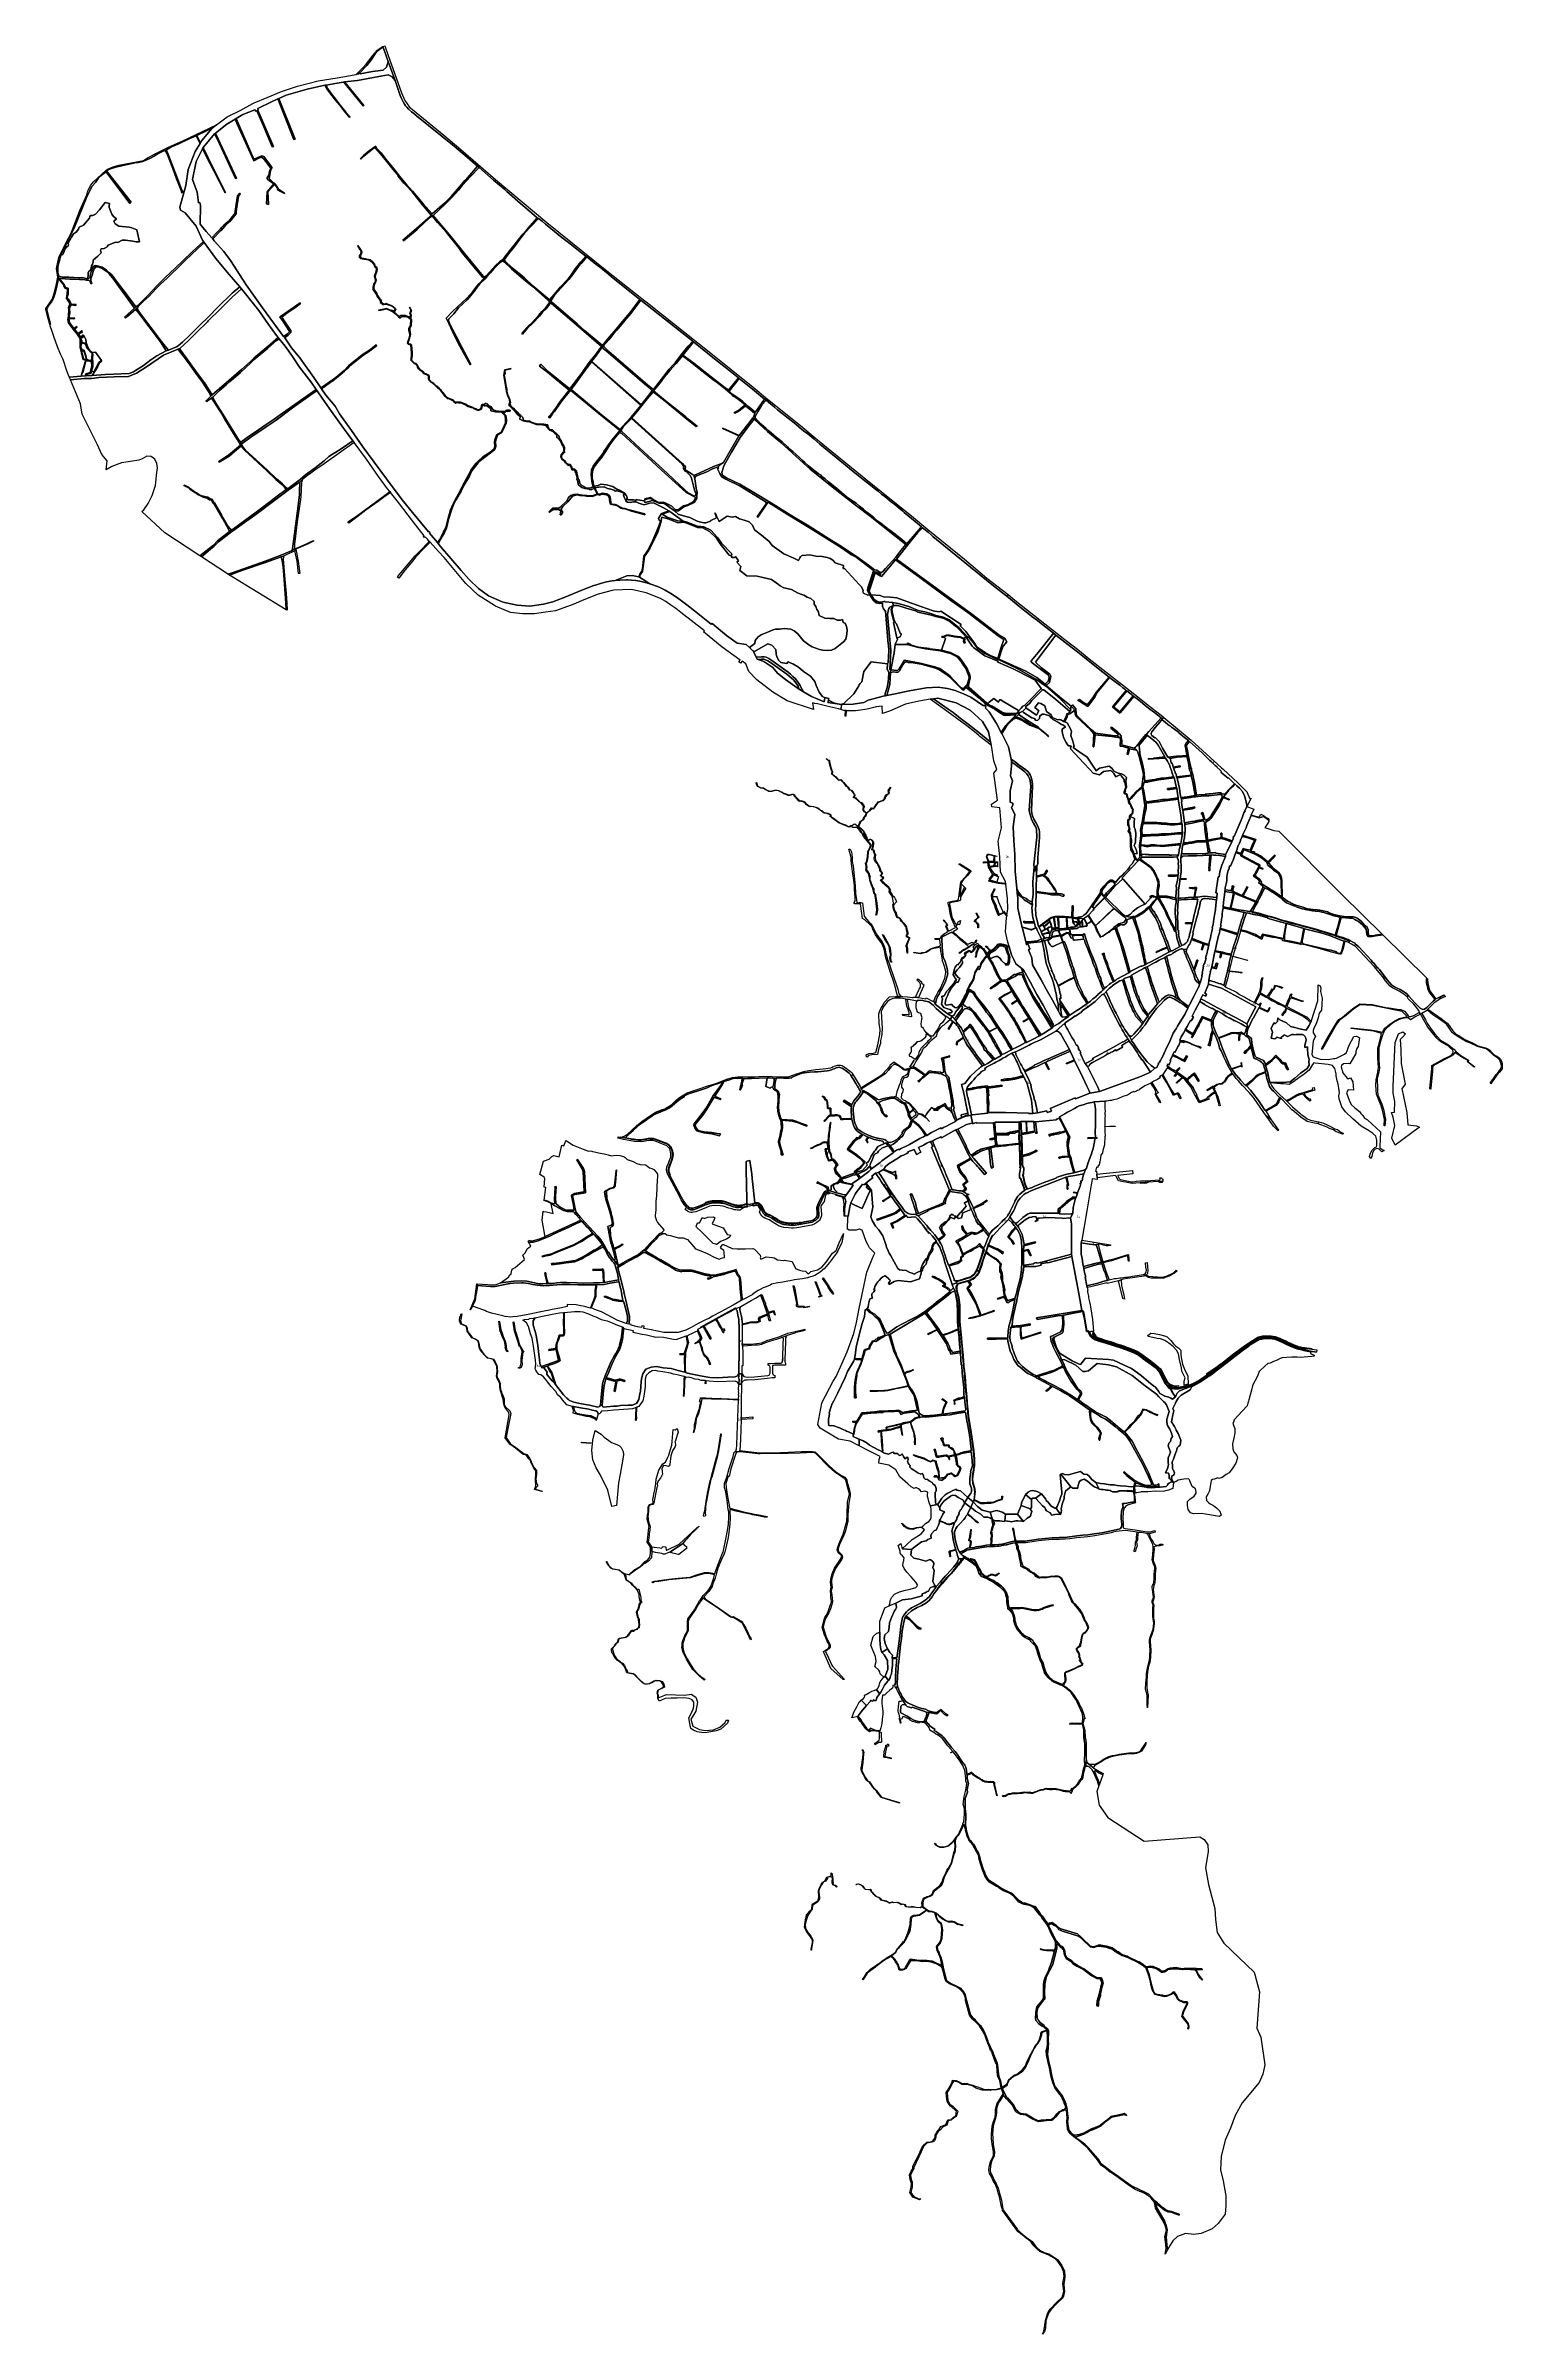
# Model space of a CAD drawing. Extents: x 548434 to 553028, y 1835063 to 1842282.
import ezdxf

# ---------------------------------------------------------------- set-up
doc = ezdxf.new("R2010")
doc.units = 0
for name, color, linetype in [('Level 15', 7, 'Continuous'), ('Level 16', 7, 'Continuous'), ('Level 23', 7, 'Continuous')]:
    doc.layers.add(name, color=color, linetype=linetype)

msp = doc.modelspace()

# ---------------------------------------------------------------- linework, layer by layer
at = {"layer": 'Level 16'}
for points in [[(551465.4591, 1840545.8183), (551465.3414, 1840545.6768), (551457.17, 1840552.03), (551417.84, 1840582.88), (551272.31, 1840701.17), (551232.13, 1840734.28), (551226.77, 1840738.9), (551217.6, 1840747.23), (551199.67, 1840761.8), (551196.14, 1840764.7), (551175.88, 1840781.12), (551141.38, 1840809.91), (551136.98, 1840813.84), (551111.74, 1840834.56), (551101.11, 1840843.49), (551080.35, 1840859.84), (551070.04, 1840867.86), (551059.2, 1840876.69), (551047.06, 1840886.25), (551035.47, 1840895.74), (551012.47, 1840914.27), (551001.64, 1840921.71), (550981.13, 1840939.26), (550949.96, 1840964.42), (550875.8, 1841025.12), (550865.81, 1841033.63), (550856.26, 1841041.61), (550837.33, 1841057.66), (550823.72, 1841067.68), (550818.3, 1841072.57), (550801.44, 1841086.83), (550784.87, 1841100.27), (550742.25, 1841134.03), (550733.09, 1841142.27), (550725.13, 1841148.35), (550719.84, 1841152.82), (550705.92, 1841163.92), (550701.64, 1841167.37), (550695.25, 1841172.62), (550688.88, 1841177.54), (550682.68, 1841182.55), (550663.5, 1841198.58), (550620.94, 1841232.83), (550618.67, 1841234.77), (550577.45, 1841267.99), (550543.92, 1841294.53), (550477.61, 1841347.61), (550474.79, 1841349.81), (550310.66, 1841479.88), (550307.82, 1841482.08), (550217.85, 1841554.41), (550202.29, 1841566.54), (550179.34, 1841585.24), (550174.21, 1841589.3), (550168.96, 1841593.2), (550163.47, 1841597.74), (550140.21, 1841616.17), (550137.34, 1841618.29), (550120.15, 1841631.62), (550103, 1841645.52), (550082.81, 1841661.74), (550062.13, 1841677.56), (550038.81, 1841696.44), (550010.44, 1841719.07), (549999.35, 1841728.28), (549988.07, 1841737.03), (549984.49, 1841739.09), (549958.65, 1841760.83), (549931.84, 1841783.98), (549888.41, 1841822.24), (549881.61, 1841828.35), (549846.58, 1841858.41), (549800.93, 1841898.47), (549795.55, 1841902.2), (549780.35, 1841915.83), (549763.35, 1841930.76), (549722.26, 1841965.41), (549603.7, 1842061.13), (549595.552, 1842067.891), (549588.07, 1842073.85), (549578.66, 1842082.04), (549572.68, 1842088.19), (549568.97, 1842092.61), (549565.59, 1842097.35), (549561, 1842104.87), (549555.91, 1842116.04), (549552.4, 1842125.44), (549535.69, 1842172.35), (549514.2891, 1842232.4468), (549508.91, 1842247.55), (549504.57, 1842260.16), (549498.34, 1842276.85), (549496.4661, 1842279.5792), (549497.3663, 1842279.8985), (549498.4234, 1842280.2735), (549503.46, 1842282.06), (549512.54, 1842254.6), (549555.91, 1842133.55), (549566.36, 1842109.43), (549580.99, 1842088.64), (549590.34, 1842080.72), (549689.33, 1842000), (549743.71, 1841954.97), (549853.1, 1841859.96), (550014.42, 1841724.51), (550204.08, 1841572.5), (550314.6, 1841485.03), (550337.63, 1841466.92), (550526.39, 1841317.04), (550664.92, 1841204.56), (550710.99, 1841167.64), (550814.61, 1841084.02), (550868.57, 1841039.41), (551021.2, 1840915.07), (551170.99, 1840793.79), (551216.15, 1840756.13), (551331.64, 1840662.06), (551402.82, 1840602.97), (551469.4204, 1840550.5802), (551466.3741, 1840546.9183)], [(551956.4289, 1840158.777), (551954.69, 1840156.66), (551952.17, 1840161.87), (551930.91, 1840178.42), (551916.26, 1840189.42), (551901.95, 1840200.67), (551886.72, 1840213.14), (551876.82, 1840221.45), (551866.18, 1840229.59), (551864.22, 1840231.32), (551853.91, 1840239.23), (551844, 1840246.94), (551842.19, 1840248.62), (551837.47, 1840252.32), (551831.89, 1840256.55), (551821.82, 1840264.6), (551806.27, 1840276.78), (551789.81, 1840289.3), (551788.15, 1840290.46), (551748.68, 1840321.66), (551710.92, 1840352.35), (551684.34, 1840372.82), (551653.81, 1840396.82), (551648.22, 1840401.04), (551619.6, 1840423.23), (551612.89, 1840429.11), (551579.32, 1840455.76), (551568.13, 1840463.69), (551561.72, 1840468.55), (551544.83, 1840481.9), (551537.18, 1840488.37), (551507.95, 1840511.03), (551495.21, 1840521.83), (551483.82, 1840531.31), (551465.3414, 1840545.6768), (551465.4591, 1840545.8183), (551466.3741, 1840546.9183), (551469.4204, 1840550.5802), (551491.07, 1840533.55), (551570.46, 1840470.14), (551648.24, 1840409.17), (551688.16, 1840378.44), (551725.37, 1840347.81), (551873.45, 1840232.8), (551906.1, 1840206), (551957.49, 1840165.72), (551960.2617, 1840163.4435), (551956.996, 1840159.4676)], [(551659.3329, 1839221.7911), (551660.38, 1839220.23), (551642.87, 1839207.8), (551629.93, 1839197.47), (551611.79, 1839187.85), (551609.806, 1839190.9269), (551612.87, 1839194.81), (551579.77, 1839255.14), (551559.93, 1839289.66), (551538.87, 1839328.94), (551518.25, 1839366.66), (551514.3867, 1839369.6815), (551512.7719, 1839370.9445), (551493.65, 1839385.9), (551487.26, 1839399.53), (551480.26, 1839414.72), (551472.9228, 1839439.2298), (551471.6329, 1839443.5386), (551467.1863, 1839458.3924), (551461.81, 1839486.66), (551464.76, 1839532.45), (551465.3433, 1839536.2289), (551465.7671, 1839538.9745), (551465.8781, 1839539.6936), (551468.92, 1839559.4), (551467.13, 1839592.05), (551461.8307, 1839637.6394), (551461.5309, 1839640.218), (551460.86, 1839645.99), (551445.03, 1839675.24), (551443.94, 1839723.78), (551438.57, 1839772.51), (551448.98, 1839814.54), (551443.01, 1839878.23), (551418.07, 1839881.03), (551417.51, 1839889.51), (551436.5, 1839902.05), (551424.62, 1839987.08), (551434.21, 1839998.79), (551424.17, 1840026.23), (551416.6438, 1840074.895), (551416.51, 1840075.76), (551414.5089, 1840086.2951), (551407.98, 1840118.08), (551388.55, 1840150.17), (551349.44, 1840185.98), (551306.01, 1840209.36), (551247.67, 1840224.11), (551234.2196, 1840222.0067), (551223.683, 1840220.359), (551188.39, 1840214.84), (551145.69, 1840205.4), (551095.54, 1840182.55), (551072.9301, 1840176.1272), (551072.4651, 1840199.2477), (551072.13, 1840199.09), (551053.57, 1840196.32), (551050.2831, 1840195.6107), (551025.22, 1840188.98), (550996.0532, 1840185.5258), (550988.05, 1840184.12), (550973.02, 1840183.6), (550961.84, 1840184.42), (550958.4407, 1840184.7838), (550956.4431, 1840184.9975), (550951.28, 1840185.55), (550941.453, 1840188.0398), (550945.3082, 1840203.5075), (550980.9, 1840204.86), (551013.97, 1840209.81), (551028.24, 1840217.19), (551079.87, 1840231.53), (551081.3667, 1840231.8023), (551087.0837, 1840232.8424), (551113.62, 1840237.67), (551157.83, 1840247.28), (551212.51, 1840256.45), (551249.32, 1840258.41), (551278.22, 1840254.26), (551302.73, 1840248.63), (551328.85, 1840238), (551352.1, 1840227.14), (551391.84, 1840199.51), (551394.36, 1840202.34), (551400.55, 1840197.05), (551397.44, 1840193.76), (551409.31, 1840180.56), (551432.59, 1840144.3), (551447.9042, 1840116.1957), (551449.7077, 1840112.5437), (551470.49, 1840070.46), (551479.1873, 1840031.8811), (551479.8078, 1840023.4448), (551480.74, 1840010.77), (551477.22, 1839978.92), (551483.27, 1839963.7), (551476.42, 1839931.55), (551476.11, 1839895.58), (551484.22, 1839892.81), (551484.63, 1839886.48), (551479.83, 1839879.33), (551490.86, 1839857.05), (551485.3, 1839817.97), (551487.21, 1839774.56), (551491.07, 1839731.13), (551491.72, 1839678.58), (551497.1404, 1839623.4079), (551498.5606, 1839608.953), (551500.01, 1839594.2), (551500.73, 1839561.96), (551512.46, 1839504.96), (551513.2799, 1839501.7412), (551513.4381, 1839501.1201), (551524.9278, 1839456.0113), (551526.0994, 1839451.4115), (551527.46, 1839446.07), (551531.49, 1839448.84), (551537.9231, 1839434.7665), (551538.47, 1839433.57), (551533.46, 1839429.59), (551543.93, 1839404.69), (551546.85, 1839382.66), (551573.59, 1839335.46), (551589.14, 1839305.68), (551609.11, 1839271.46), (551627.987, 1839236.1747), (551635.72, 1839221.72), (551638.32, 1839219.34), (551638.8936, 1839219.0445), (551642.28, 1839217.3), (551650.13, 1839218.68)], [(552025.19, 1839781.44), (552022.32, 1839767.51), (552020.17, 1839761.61), (552019.45, 1839755.83), (552018.26, 1839750.62), (552017.55, 1839738.63), (552016.6, 1839734.31), (552014.21, 1839720.71), (552015.66, 1839684.38), (552015.56, 1839675.57), (552014.2, 1839668.95), (552013.43, 1839662.95), (552013.15, 1839662.95), (552012.56, 1839654.52), (552011.321, 1839653.305), (552010.8, 1839646.32), (552007.38, 1839617.86), (552006.63, 1839610.4), (552006.51, 1839601.58), (552006.39, 1839592.76), (552006.28, 1839586.95), (552004.61, 1839569.27), (552003.46, 1839550.88), (552004.6, 1839550.22), (552004.14, 1839531.88), (552004.58, 1839513.91), (552005.3, 1839498.29), (552005.38, 1839491.94), (552007.14, 1839491.83), (552006.87, 1839485.93), (552007.57, 1839479.44), (552006.71, 1839479.33), (552007.61, 1839470.94), (552011.06, 1839460.74), (552013.07, 1839453.69), (552014.92, 1839447.99), (552017.84, 1839443.79), (552010.14, 1839439.44), (552010.25, 1839441.33), (552009.21, 1839444.41), (552003.28, 1839464.04), (552001.5, 1839469.16), (551999.61, 1839484.3), (551998.37, 1839487.23), (551998.73, 1839491.88), (551998.07, 1839519.59), (551997.41, 1839538.12), (551996.97, 1839540.75), (551996.67, 1839547.71), (551996.57, 1839554.18), (551997.47, 1839570.71), (551999.35, 1839578.3), (551999.91, 1839580.91), (551999.4, 1839588.43), (551999.05, 1839597.17), (552000.17, 1839624.44), (552000.1, 1839631.52), (552003.68, 1839650.18), (552004.44, 1839656.62), (552004.86, 1839663.02), (552006.39, 1839666.95), (552006.63, 1839674.22), (552006.05, 1839674.22), (552006.91, 1839695.6), (552006.45, 1839701.13), (552006.51, 1839708.99), (552005.71, 1839715.88), (552004.55, 1839715.63), (552003.1, 1839723.46), (552007.07, 1839729.66), (552007.97, 1839736.63), (552009.09, 1839741.77), (552008.88, 1839748.71), (552010.3, 1839748.8), (552011.9, 1839755.8), (552012.99, 1839761.79), (552013.89, 1839765.15), (552017.82, 1839784.04), (552019.11, 1839795.8), (552018.6, 1839800.27), (552019.04, 1839805.85), (552018.34, 1839826.82), (552016.93, 1839831.23), (552015.23, 1839848.21), (552014.38, 1839854.28), (552013.13, 1839862.65), (552007.35, 1839898.83), (552006.21, 1839905.67), (552005.69, 1839909.44), (552003.92, 1839923.47), (552001.8, 1839938.69), (552000.29, 1839942.39), (551998.96, 1839949.81), (551995.18, 1839964.84), (551992.87, 1839972.58), (551991.37, 1839975.94), (551987.35, 1839987.04), (551984.07, 1839998.46), (551980.78, 1840005.31), (551979.33, 1840011.05), (551975.39, 1840019.43), (551972.68, 1840025.05), (551966.1, 1840035.18), (551963.97, 1840038.68), (551942.35, 1840075.74), (551936.54, 1840084.11), (551928.96, 1840090.63), (551917.45, 1840099.47), (551909.16, 1840106.59), (551905.5502, 1840110.6161), (551913.71, 1840118.5), (551952.17, 1840161.87), (551954.69, 1840156.66), (551947.86, 1840148.65), (551934.37, 1840132.5), (551923.17, 1840117.78), (551921.21, 1840113.84), (551921.14, 1840110.37), (551922.75, 1840106.25), (551932.36, 1840098.82), (551932.91, 1840099.53), (551945.85, 1840087.25), (551951.81, 1840074.67), (551956.93, 1840066.3), (551973.79, 1840037.87), (551980.69, 1840033.62), (551982.54, 1840024.76), (551984.04, 1840019.1), (551986.25, 1840019.48), (551988.63, 1840013.07), (551989.94, 1840006.54), (551991.65, 1840004.15), (551993.81, 1839997.46), (551996.58, 1839990.89), (551998.01, 1839984.99), (551999.34, 1839985.2), (552001.15, 1839975.99), (552002.97, 1839972.96), (552005.4, 1839960.86), (552006.08, 1839961.03), (552007.46, 1839951.11), (552008.72, 1839944.1), (552009.71, 1839939.18), (552011.28, 1839929.37), (552013.3, 1839916.16), (552014.28, 1839910.39), (552016.23, 1839906.45), (552017.76, 1839897.01), (552016.47, 1839896.84), (552017.84, 1839886.44), (552018.77, 1839880.91), (552019.73, 1839873.18), (552020.94, 1839870.48), (552022.63, 1839854.47), (552026.43, 1839830.85), (552026.74, 1839830.5), (552026.96, 1839825.57), (552028.04, 1839810.92), (552028.33, 1839800.69), (552027.325, 1839800.779), (552025.57, 1839781.46)], [(551960.2617, 1840163.4435), (552047.39, 1840091.88), (552142.89, 1840004.61), (552147.65, 1840000), (552194.41, 1839957.15), (552214.49, 1839936.53), (552223.97, 1839927.8), (552223.77, 1839927.01), (552223.82, 1839926.03), (552231.15, 1839908.7), (552231.73, 1839907.86), (552232.78, 1839907.31), (552233.86, 1839907.28), (552235.08, 1839907.6), (552236.15, 1839908.61), (552222.71, 1839882.13), (552222.73, 1839889), (552216.2, 1839912.7), (552214.78, 1839915.47), (552208.68, 1839929.39), (552199.15, 1839940.22), (552190.65, 1839947.06), (552185.57, 1839952.62), (552183.95, 1839954.14), (552175.48, 1839962.23), (552171.66, 1839965.62), (552168, 1839969.14), (552164.19, 1839972.36), (552163.34, 1839971.31), (552147.69, 1839984.46), (552140.74, 1839990.69), (552142.92, 1839992.91), (552137.81, 1839998.34), (552128.3, 1840006.67), (552128.58, 1840007), (552123.14, 1840011.62), (552119.56, 1840015.01), (552115.31, 1840019.37), (552110.1, 1840023.74), (552105.84, 1840027.85), (552086.31, 1840047.57), (552081.94, 1840051.52), (552042.03, 1840086.91), (552038.47, 1840089.92), (552030.28, 1840097.03), (552026.15, 1840100.29), (552008.14, 1840114.82), (552006.58, 1840116.35), (551990.97, 1840128.35), (551985.33, 1840132.46), (551979.38, 1840137.26), (551978.92, 1840136.82), (551972.5, 1840142.34), (551966.02, 1840147.67), (551954.69, 1840156.66), (551956.4289, 1840158.777), (551956.996, 1840159.4676)], [(552042.03, 1840086.91), (552036.46, 1840080.85), (552033.09, 1840077.06), (552032.33, 1840075.02), (552032.42, 1840071.3), (552035.33, 1840058.44), (552038.78, 1840039.44), (552040.8, 1840029.04), (552041.63, 1840023.84), (552043.28, 1840015.42), (552044.5, 1840010.5), (552050.18, 1839988.48), (552050.68, 1839988.61), (552052.11, 1839982.15), (552058.33, 1839951.97), (552059.46, 1839944.03), (552064.18, 1839918.01), (552060.4155, 1839913.1813), (552059.66, 1839917.15), (552052.62, 1839957.58), (552047.21, 1839978.9), (552046.89, 1839980.93), (552045.77, 1839987.95), (552041.72, 1839997.13), (552040.81, 1840003.83), (552039.16, 1840010.97), (552038.01, 1840018.94), (552033.44, 1840039.88), (552033.29, 1840043.62), (552029.65, 1840064.58), (552028.16, 1840073.99), (552028.33, 1840076.61), (552029.16, 1840079.01), (552030.06, 1840080.51), (552031.63, 1840082.43), (552038.47, 1840089.92)], [(552152.44, 1839920.77), (552154.3095, 1839918.8875), (552149.31, 1839912.36), (552148.32, 1839910.5), (552138.17, 1839890.92), (552135.98, 1839886.33), (552115.29, 1839853.93), (552112.38, 1839849.02), (552108.92, 1839844.21), (552106.04, 1839841.1), (552102.27, 1839838.64), (552096.18, 1839835.31), (552093.77, 1839839.65), (552094.84, 1839839.79), (552095.86, 1839840.23), (552100.8, 1839843.39), (552103.04, 1839845.16), (552105.53, 1839847.53), (552108.97, 1839851.72), (552111.5, 1839855.71), (552119.11, 1839868.33), (552128.3, 1839882.69), (552134.87, 1839893.3), (552144.59, 1839912.98), (552144.61, 1839915.85), (552143.35, 1839918.34), (552140.18, 1839920.05), (552136.92, 1839920.02), (552102.44, 1839916.36), (552093.58, 1839916.28), (552085.69, 1839915.46), (552078.33, 1839914.92), (552060.4155, 1839913.1813), (552064.18, 1839918.01), (552071.09, 1839918.76), (552090.89, 1839920.58), (552090.91, 1839920.88), (552096.36, 1839921.54), (552096.61, 1839921.62), (552102.53, 1839922.31), (552108.49, 1839922.67), (552131.05, 1839924.84), (552141.23, 1839925), (552144.91, 1839922.71), (552150.73, 1839921.26)], [(552244.7993, 1839873.724), (552236.51, 1839855.94), (552235.8428, 1839854.3129), (552228.67, 1839836.82), (552222.89, 1839822.07), (552220.08, 1839815.24), (552216.91, 1839808.94), (552208.92, 1839791.42), (552207.54, 1839788.08), (552202.67, 1839775.73), (552201.294, 1839769.908), (552200.597, 1839770.089), (552199.41, 1839766.87), (552198.93, 1839766.99), (552196.04, 1839760.35), (552195.57, 1839760.51), (552194.07, 1839756.36), (552190.94, 1839744.21), (552189.13, 1839739.94), (552188.28, 1839737.11), (552185.06, 1839728.59), (552180.56, 1839716.06), (552171.11, 1839694.17), (552168.32, 1839695.08), (552166.97, 1839688.57), (552165.5, 1839682.92), (552164.65, 1839683.16), (552162.01, 1839673.4), (552159.72, 1839660.46), (552159.39, 1839648.71), (552157.87, 1839642.64), (552154.71, 1839625.8), (552153.79, 1839619.25), (552153.13, 1839614.59), (552151.9, 1839602.8), (552150.97, 1839595.91), (552150, 1839587.36), (552149.15, 1839580.4), (552147.64, 1839565.55), (552147.65, 1839561.66), (552146.15, 1839552.24), (552145.24, 1839543.45), (552144.31, 1839535.1), (552143.04, 1839526.62), (552141.63, 1839516.65), (552139.59, 1839507.74), (552141.51, 1839507.17), (552138.51, 1839498.68), (552138.24, 1839495.72), (552136.33, 1839490.21), (552137.29, 1839489.93), (552135.87, 1839484.02), (552134.13, 1839477.7), (552132.46, 1839471.36), (552131.01, 1839465.42), (552127.92, 1839452.32), (552122.41, 1839427.4), (552121.84, 1839424.8), (552111.61, 1839376.74), (552111.09, 1839373.58), (552110.29, 1839369.46), (552109.73, 1839369.57), (552107.18, 1839361.1), (552108.45, 1839360.72), (552105.82, 1839352.03), (552102.18, 1839334.75), (552101.44, 1839322.27), (552090.09, 1839293.18), (552095.78, 1839290.46), (552093.3, 1839283.5), (552083.96, 1839287.91), (552077.72, 1839275.53), (552074.5, 1839266.89), (552059.48, 1839240.2), (552049.85, 1839220.29), (552053.79, 1839218), (552047.08, 1839205.77), (552045.06, 1839206.96), (552040.31, 1839200.19), (552034.33, 1839188.4), (552034.68, 1839188.15), (552029.51, 1839179.77), (552027.81, 1839177.53), (552026.62, 1839175.75), (552027.37, 1839174.98), (552022.27, 1839167.37), (552015.7, 1839155.73), (552011.1, 1839145.47), (552011.3399, 1839144.634), (552011.809, 1839142.9992), (552012.75, 1839139.72), (552006.73, 1839126.67), (552006.19, 1839126.93), (551996.58, 1839106.78), (551993.81, 1839108.14), (551989.5, 1839099.67), (551988.54, 1839096.39), (551986.4, 1839091.41), (551985.86, 1839091.67), (551982.04, 1839083.96), (551980.48, 1839080.89), (551983.2, 1839079.59), (551980.16, 1839073.43), (551977.61, 1839067.31), (551973.86, 1839069.1), (551971.01, 1839063.67), (551971.0096, 1839063.6693), (551972.82, 1839056.82), (551968.22, 1839052.05), (551957.452, 1839037.275), (551955.714, 1839034.383), (551951.49, 1839032.37), (551947.346, 1839029.732), (551948.67, 1839026.77), (551944.71, 1839023.68), (551940.54, 1839021.1), (551929.21, 1839015.34), (551923.05, 1839012.03), (551919.53, 1839009.77), (551900.74, 1839000.77), (551884.18, 1838989.66), (551882.18, 1838987.68), (551877.63, 1838985.86), (551874.31, 1838983.94), (551866.6, 1838980.8), (551865.59, 1838982.99), (551859.14, 1838980.05), (551845.68, 1838971.65), (551831.41, 1838967.03), (551817.78, 1838960.78), (551812.89, 1838958.48), (551802.38, 1838956.58), (551802.37, 1838956.64), (551795.95, 1838955.07), (551790.8, 1838954.3), (551785.91, 1838953.51), (551781.29, 1838952.85), (551774.75, 1838953.06), (551740.98, 1838950.04), (551733.93, 1838948.27), (551726.92, 1838946.9), (551721.98, 1838946.04), (551717.72, 1838944.84), (551705.96, 1838940.94), (551693.66, 1838938.11), (551687.34, 1838934.79), (551678.48, 1838930.03), (551665.34, 1838922.66), (551658.7, 1838918.77), (551654.24, 1838916.62), (551648.07, 1838912.69), (551631.61, 1838903.13), (551630.3, 1838899.16), (551624.21, 1838896.04), (551623.96, 1838896.45), (551621.1, 1838895.01), (551621.81, 1838893.58), (551556.17, 1838887.42), (551551.12, 1838888.59), (551527.06, 1838888.75), (551526.84, 1838888.75), (551510.07, 1838888.73), (551505.0245, 1838887.2113), (551504.09, 1838886.93), (551490.98, 1838886.15), (551474.13, 1838886.12), (551466.22, 1838885.91), (551466.17, 1838886.76), (551458.88, 1838886.83), (551444.08, 1838886.34), (551435.1, 1838886.65), (551427.86, 1838886.44), (551427.88, 1838885.83), (551423.68, 1838884.33), (551370.3, 1838883.25), (551369.12, 1838885.79), (551363.76, 1838883.75), (551360.49, 1838882.43), (551358.02, 1838881.17), (551356.96, 1838884.03), (551352.4492, 1838908.2822), (551357.33, 1838909.19), (551404.51, 1838915.32), (551408.05, 1838917.34), (551426.71, 1838916.81), (551461.47, 1838916.43), (551534.33, 1838915.01), (551534.37, 1838913.71), (551547.9, 1838913.26), (551562.45, 1838915.4), (551591.88, 1838921.75), (551593.08, 1838917.38), (551603.46, 1838920.4), (551606.31, 1838921.84), (551603.51, 1838927.97), (551602.29, 1838929.81), (551680.9, 1838962.98), (551682.23, 1838960.07), (551727.13, 1838978.2), (551757.47, 1838983.15), (551807.01, 1839001.29), (551885.27, 1839028.91), (551899.87, 1839035.25), (551918.36, 1839043.79), (551932.1, 1839056.82), (551938.47, 1839058.67), (551943.85, 1839069.99), (551943.15, 1839070.48), (551945.15, 1839073.25), (551945.16, 1839073.27), (551946.92, 1839075.95), (551950.1, 1839081.04), (551953.23, 1839087.46), (551957.35, 1839094.46), (551970.7, 1839123.21), (551978.15, 1839138.73), (551990.52, 1839166.73), (552000.84, 1839183.23), (552003.59, 1839189.74), (552027.54, 1839227.93), (552036.84, 1839246.5), (552038.3, 1839251.15), (552042.72, 1839258.89), (552056.12, 1839285.31), (552061.78, 1839295.56), (552063.32, 1839299.55), (552068.15, 1839308.46), (552071.92, 1839315.92), (552073.14, 1839321.26), (552075.9, 1839328.26), (552080.5, 1839345.32), (552081.18, 1839348.16), (552080.07, 1839348.42), (552082.34, 1839357.03), (552081.53, 1839357.28), (552083.24, 1839366.16), (552085.32, 1839373.71), (552086.29, 1839378.23), (552085.27, 1839378.57), (552086.59, 1839383.4), (552087.5273, 1839387.7642), (552089.9, 1839387.16), (552090.51, 1839390.6), (552091.45, 1839393.66), (552093.88, 1839403.94), (552092.62, 1839404.29), (552097.47, 1839422.13), (552098.86, 1839427.87), (552100.4, 1839434.55), (552100.9, 1839437.55), (552102.36, 1839443.58), (552102.86, 1839447.34), (552104.95, 1839456.95), (552107.56, 1839467.32), (552109.21, 1839475.17), (552112.97, 1839492.19), (552114.55, 1839500.06), (552113.36, 1839500.3), (552116.65, 1839510.06), (552117.91, 1839518.2), (552118.84, 1839526.38), (552120.95, 1839539.03), (552123.21, 1839556.72), (552125.09, 1839572.04), (552126.89, 1839587.69), (552127.72, 1839595.02), (552129.19, 1839608.97), (552124.61, 1839609.52), (552131.63, 1839660.7), (552134.89, 1839660.28), (552137.78, 1839676.33), (552139.21, 1839683.03), (552143.75, 1839696.81), (552155.44, 1839724.35), (552155.28, 1839731.31), (552174.99, 1839769.72), (552176.67, 1839774.05), (552180.05, 1839781.5), (552179.16, 1839781.84), (552180.89, 1839788.63), (552182.73, 1839787.92), (552204.65, 1839839.34), (552209.24, 1839849.77), (552210.94, 1839856.2), (552212.74, 1839861.87), (552216.84, 1839868.31), (552215.79, 1839868.78), (552222.71, 1839882.13)], [(552096.18, 1839835.31), (552093.43, 1839833.22), (552088.79, 1839832.65), (552087.05, 1839835.38), (552085.99, 1839836.09), (552085.15, 1839836.43), (552084.12, 1839836.61), (552073.54, 1839835.35), (552067.03, 1839833.72), (552049.89, 1839829.99), (552026.96, 1839825.57), (552026.74, 1839830.5), (552027.19, 1839830.35), (552047.79, 1839834.84), (552059.03, 1839836.19), (552064.82, 1839837.59), (552086.71, 1839841.5), (552091.08, 1839840.18), (552091.89, 1839839.76), (552093.02, 1839839.63), (552093.77, 1839839.65)], [(552099.5, 1839772.24), (552101.5, 1839759.66), (552103.34, 1839748.82), (552104.93, 1839748.91), (552105.43, 1839740.46), (552105.74, 1839739.03), (552106.46, 1839738.06), (552107.34, 1839737.31), (552108.42, 1839736.68), (552109.31, 1839736.38), (552100.72, 1839735.13), (552099.09, 1839748.31), (552098.24, 1839751.49), (552097.72, 1839752.13), (552098.05, 1839754.46), (552095.01, 1839771.03), (552094.84, 1839774.91), (552093.372, 1839786.6804), (552097.6326, 1839787.4274), (552099.02, 1839775.94)], [(551633.13, 1839259.88), (551632.26, 1839258.01), (551634.13, 1839254.11), (551635.39, 1839246.59), (551635.96, 1839239.37), (551638.8936, 1839219.0445), (551638.32, 1839219.34), (551635.72, 1839221.72), (551627.987, 1839236.1747), (551628.14, 1839237.31), (551628.57, 1839243.77), (551627.36, 1839260.05), (551625.27, 1839267.83), (551623.27, 1839274.68), (551621.84, 1839286.15), (551612.29, 1839326.34), (551608.03, 1839338.52), (551602.44, 1839353.1), (551595.54, 1839369.9), (551590.08, 1839387.95), (551586.38, 1839404.63), (551584.36, 1839418.49), (551583.27, 1839426.73), (551576.98, 1839457.1), (551574.4, 1839463.99), (551571.42, 1839470.84), (551561.34, 1839492.3), (551558.87, 1839499.67), (551558.428, 1839500.967), (551557.336, 1839500.028), (551556.45, 1839499.84), (551552.74, 1839514.39), (551551.56, 1839518.76), (551549.22, 1839524.69), (551547.874, 1839532.568), (551546.53, 1839538.36), (551544.82, 1839564.76), (551545.97, 1839571.58), (551545.61, 1839581.62), (551548.03, 1839597.77), (551548.78, 1839604.47), (551548.95, 1839611.41), (551547.53, 1839645.03), (551551.03, 1839679.17), (551555.5588, 1839678.9947), (551555.9903, 1839693.9743), (551560.66, 1839693.61), (551559.44, 1839662.09), (551558.96, 1839658.89), (551558.83, 1839652.04), (551558.22, 1839635.11), (551558.25, 1839614.11), (551558.17, 1839610.63), (551557.53, 1839601.3), (551556.65, 1839583.62), (551556.54, 1839566.86), (551555.78, 1839562.46), (551556.86, 1839539.49), (551562.85, 1839513.14), (551565.35, 1839504.07), (551568, 1839502.06), (551573.48, 1839487.6), (551573.86, 1839486.67), (551576.75, 1839479.87), (551577.23, 1839478.95), (551583.93, 1839468.57), (551584.61, 1839467.25), (551580.63, 1839465.55), (551583.14, 1839458.67), (551585.41, 1839455.5), (551589.67, 1839435.99), (551591.53, 1839425.56), (551591.53, 1839425.55), (551594.4, 1839409.47), (551597.17, 1839394.4), (551602.25, 1839378.1), (551606.37, 1839367.68), (551605.81, 1839367.43), (551608.41, 1839362.11), (551613.72, 1839349.95), (551615.71, 1839344.92), (551615.04, 1839344.53), (551617.98, 1839335.84), (551618.84, 1839336.23), (551622.83, 1839327.13), (551626.94, 1839317.53), (551627.56, 1839315.79), (551630.66, 1839308.56), (551633.3, 1839290.24), (551634.9, 1839290.76), (551635.78, 1839283.61), (551634.65, 1839283.29), (551636.48, 1839277.49), (551632.07, 1839276.07), (551633.24, 1839269.23), (551633.35, 1839260.78)], [(552155.28, 1839731.31), (552155.44, 1839724.35), (552137.81, 1839727.45), (552124.49, 1839729.05), (552117.54, 1839729.2), (552110.13, 1839729.63), (552106.15, 1839728.83), (552097.87, 1839729.11), (552091.29, 1839728.25), (552084.49, 1839727.16), (552064.17, 1839727.08), (552051.73, 1839726.78), (552045.73, 1839726.68), (552037.36, 1839726.87), (552020.39, 1839725.32), (552016.11, 1839722.62), (552014.21, 1839720.71), (552016.6, 1839734.31), (552021.86, 1839732.76), (552037.7, 1839733.34), (552065.65, 1839733.1), (552093.37, 1839733.8), (552100.72, 1839735.13), (552109.31, 1839736.38), (552115.89, 1839736.41), (552124.11, 1839736.78), (552124.43, 1839735.41)], [(552331.65, 1839598.16), (552334.09, 1839595.73), (552332.47, 1839591.53), (552311.91, 1839606.37), (552298.42, 1839614.8), (552288.57, 1839621.19), (552284.1, 1839622.81), (552279.98, 1839624.39), (552273.3526, 1839628.6638), (552273.28, 1839629.82), (552272.16, 1839631.96), (552259.71, 1839642.42), (552261.39, 1839644.19), (552262.05, 1839646.01), (552261.56, 1839647.59), (552259.57, 1839649.68), (552250.29, 1839657.8), (552247.17, 1839660.14), (552243.57, 1839662.69), (552246.25, 1839667.28), (552250.99, 1839676.06), (552260.39, 1839693.04), (552260.17, 1839694.62), (552259.71, 1839695.74), (552258.38, 1839697.15), (552256.36, 1839698.28), (552205.02, 1839725.76), (552203.3, 1839726.62), (552203.99, 1839728.68), (552203.03, 1839730.83), (552201.53, 1839731.62), (552198.07, 1839733.1), (552189.83, 1839736.43), (552188.28, 1839737.11), (552189.13, 1839739.94), (552204.03, 1839734), (552206.79, 1839730.46), (552206.69, 1839729.63), (552206.76, 1839729.1), (552207.71, 1839727.72), (552213.75, 1839724.33), (552221.18, 1839720.38), (552237.29, 1839712.01), (552259.15, 1839700.28), (552263.94, 1839697.63), (552263.94, 1839695.36), (552263.49, 1839692.83), (552262.44, 1839690.68), (552261.57, 1839689.01), (552253.62, 1839674.77), (552251.33, 1839670.45), (552248.38, 1839665.16), (552252.28, 1839660.85), (552257.46, 1839656.96), (552262.68, 1839652.85), (552268.61, 1839643.07), (552267.75, 1839641.93), (552267.3, 1839640.64), (552268.03, 1839640.1), (552270.06, 1839638.11), (552277.43, 1839632.92), (552293.33, 1839623.44), (552297.45, 1839620.79), (552303.69, 1839617.12), (552311.07, 1839612.31), (552325.22, 1839602.7)], [(552210.93, 1839600.72), (552230.2593, 1839592.4296), (552252.2864, 1839583.5199), (552249.4, 1839578.55), (552249.16, 1839579.9), (552247.98, 1839581.47), (552236, 1839586.5), (552213.14, 1839595.96), (552209.5, 1839597.39), (552205.3, 1839599.16), (552194.02, 1839603.47), (552183.15, 1839608.97), (552180.57, 1839610.24), (552153.13, 1839614.59), (552153.79, 1839619.25), (552171.68, 1839616.86), (552172.92, 1839616.36), (552180.49, 1839613.97), (552198, 1839605.26), (552198.2, 1839605.94), (552204.59, 1839602.7), (552207.96, 1839601.37)], [(552273.3526, 1839628.6638), (552279.98, 1839624.39), (552278.68, 1839623.29), (552261.7, 1839591.23), (552257.4129, 1839582.1071), (552256.9593, 1839581.9496), (552256.1193, 1839581.9696), (552252.2864, 1839583.5199), (552253.39, 1839585.42), (552265.14, 1839609.75), (552268.49, 1839615.4), (552269.19, 1839617.86), (552272.37, 1839622.65), (552273.42, 1839627.59)], [(552127.72, 1839595.02), (552126.89, 1839587.69), (552113.04, 1839590.05), (552103.53, 1839591.01), (552090.79, 1839591.93), (552086.66, 1839592.04), (552084.08, 1839591.24), (552079.76, 1839588.28), (552077.43, 1839584.07), (552076.63, 1839584.14), (552074.6, 1839570.65), (552073.11, 1839564.83), (552070.33, 1839555.08), (552067.55, 1839542.71), (552064.72, 1839533.01), (552061.52, 1839520.31), (552059.03, 1839509.72), (552056.46, 1839500), (552052.17, 1839484.19), (552052.23, 1839483.24), (552053.06, 1839481.59), (552050.15, 1839468.31), (552048.35, 1839462.23), (552041.69, 1839446.05), (552040.37, 1839446.55), (552031.95, 1839431.64), (552021.65, 1839432.13), (552018.98, 1839433.22), (552014.89, 1839433.03), (552010.42, 1839431.23), (552000.09, 1839426.03), (551988.91, 1839419.24), (551984.95, 1839415.6), (551978.65, 1839413.44), (551978.3, 1839414.56), (551970.63, 1839410.53), (551963.7, 1839405.92), (551946.46, 1839397.15), (551941.17, 1839394.3), (551935.95, 1839391.68), (551930.58, 1839389.06), (551907.85, 1839376.75), (551902.31, 1839374.16), (551896.92, 1839371.25), (551875.99, 1839359.28), (551858.74, 1839350.65), (551854.56, 1839345.89), (551835.92, 1839339.94), (551834.9, 1839338.4), (551829.97, 1839334.4), (551822.21, 1839332.13), (551798.41, 1839317.45), (551798.42, 1839317), (551788.37, 1839307.64), (551786.14, 1839305.89), (551780.24, 1839299.86), (551778.58, 1839297.25), (551769.73, 1839289.58), (551767.6, 1839289.16), (551765.44, 1839288.06), (551743.81, 1839266.81), (551718.94, 1839248.34), (551714.13, 1839244.86), (551703.58, 1839237.35), (551703.8, 1839236.99), (551699.51, 1839234.23), (551700.57, 1839232.44), (551696.1, 1839230.12), (551681.61, 1839221.25), (551681.53, 1839221.49), (551672.62, 1839215.25), (551649.8, 1839199.45), (551619.98, 1839173.88), (551597.94, 1839160.4), (551571.64, 1839146.11), (551562.2, 1839142.15), (551551.37, 1839137.9), (551541.72, 1839132.94), (551535.62, 1839129.44), (551529.59, 1839126.58), (551516.96, 1839120.26), (551502.4, 1839112.71), (551492.64, 1839107.86), (551481.32, 1839103.57), (551467.62, 1839096.22), (551462, 1839092.98), (551452.58, 1839088.15), (551446.75, 1839083.84), (551441.06, 1839080.71), (551437.48, 1839078.94), (551431.31, 1839075.5), (551425.98, 1839072.75), (551415.3, 1839067.1), (551409.05, 1839063.94), (551401.69, 1839059.87), (551395.63, 1839056.17), (551396.89, 1839051.61), (551385.93, 1839045.97), (551380.01, 1839039.79), (551373.65, 1839034.23), (551366.88, 1839027.41), (551361, 1839020.21), (551355.45, 1839014.08), (551341.67, 1838997.91), (551339.57, 1838991.66), (551338.59, 1838987.3), (551338.02, 1838983.79), (551341.59, 1838964.98), (551342.26, 1838965.1), (551353.11, 1838913.9), (551353.54, 1838912.15), (551354.03, 1838911.14), (551354.67, 1838910.39), (551355.81, 1838909.74), (551357.33, 1838909.19), (551352.4492, 1838908.2822), (551343.62, 1838906.64), (551343.23, 1838908.43), (551342.58, 1838914.79), (551335.21, 1838950.51), (551332.73, 1838962.22), (551328.34, 1838981.83), (551328.57, 1838982.04), (551322.36, 1839005.57), (551333.14, 1839008.32), (551351.03, 1839031.17), (551366.62, 1839046.23), (551377.65, 1839056.22), (551378.14, 1839055.85), (551382.77, 1839059.75), (551388.55, 1839063.72), (551394.81, 1839066.6), (551404.21, 1839071.96), (551422.47, 1839082.73), (551427.3107, 1839085.4892), (551447.4, 1839096.94), (551450.93, 1839099.62), (551459.96, 1839104.51), (551479.91, 1839114.49), (551483.8627, 1839116.4237), (551496.59, 1839122.65), (551507.79, 1839128.39), (551524.56, 1839137.32), (551527.98, 1839137.95), (551548.53, 1839147.85), (551568.97, 1839158.28), (551573.55, 1839161.78), (551586.39, 1839169.79), (551590.95, 1839172.47), (551607.77, 1839183.28), (551611.79, 1839187.85), (551629.93, 1839197.47), (551642.87, 1839207.8), (551660.38, 1839220.23), (551661.03, 1839220.81), (551663.93, 1839223.76), (551680.09, 1839234.9), (551685.98, 1839238.58), (551691.44, 1839241.9), (551696.8, 1839244.53), (551696.4, 1839245.32), (551718.41, 1839260.36), (551722.12, 1839262.98), (551728.91, 1839268.31), (551737.05, 1839274.98), (551736.5, 1839275.66), (551741.69, 1839279.07), (551746.99, 1839283.01), (551747.1, 1839283.41), (551752.78, 1839288.37), (551752.42, 1839288.76), (551759.02, 1839294.12), (551763.69, 1839298.3), (551767.3, 1839301.63), (551768.27, 1839303.09), (551768.91, 1839304.4), (551773.2, 1839309.65), (551779.6, 1839313.03), (551789.04, 1839321.99), (551793.32, 1839324.98), (551800.5, 1839329.62), (551803.87, 1839331.33), (551809.5, 1839334.83), (551812.89, 1839337.26), (551850.78, 1839357.52), (551855.2, 1839362.02), (551856.91, 1839362.43), (551886.15, 1839377.06), (551889.15, 1839378.11), (551890.87, 1839378.02), (551894.79, 1839379.83), (551900.47, 1839383.09), (551906.23, 1839386.11), (551919.24, 1839392.34), (551935.13, 1839400.23), (551976.52, 1839422.37), (551984.89, 1839426.72), (551986.73, 1839427.35), (552010.14, 1839439.44), (552017.84, 1839443.79), (552024.5, 1839447.22), (552030.39, 1839451.08), (552034.9, 1839456.02), (552036.95, 1839461.32), (552039.14, 1839468.14), (552041.31, 1839475.22), (552042.13, 1839481.04), (552042.55, 1839480.99), (552050.32, 1839513.1), (552050.73, 1839515.05), (552054.1, 1839530.2), (552055.69, 1839535.3), (552057.55, 1839544.19), (552057.99, 1839547), (552059.43, 1839552.49), (552060.85, 1839558.39), (552064.6, 1839571.88), (552068.03, 1839589.91), (552066.39, 1839590.36), (552049.25, 1839590.01), (552048.51, 1839589.82), (552035.55, 1839589.22), (552026.4, 1839588.44), (552015.15, 1839587.77), (552006.28, 1839586.95), (552006.39, 1839592.76), (552014.75, 1839592.58), (552014.73, 1839593.5), (552028.74, 1839594.34), (552037.67, 1839595.51), (552046.14, 1839596.13), (552051.27, 1839595.48), (552056.21, 1839595.56), (552059.3189, 1839595.751), (552068.42, 1839596.31), (552074.16, 1839596.98), (552081.07, 1839598.75), (552087.79, 1839599.14), (552098.3, 1839598.23), (552116.2, 1839596.42)], [(551984.89, 1839426.72), (551976.52, 1839422.37), (551976.46, 1839424.66), (551972.08, 1839436.86), (551971.54, 1839438.82), (551962.31, 1839461.89), (551951.91, 1839487.09), (551948.22, 1839496.72), (551944.82, 1839507.72), (551943.19, 1839512.03), (551940.98, 1839516.98), (551938.76, 1839522.49), (551932.9, 1839531.98), (551929.33, 1839537.86), (551918.03, 1839555.48), (551914.07, 1839562.84), (551918.79, 1839565.9), (551928.04, 1839551.3), (551929.44, 1839551.91), (551932.12, 1839546.54), (551934.11, 1839542.95), (551940.72, 1839531.94), (551945.48, 1839523.57), (551948.69, 1839515.99), (551953.8, 1839502.36), (551955.8, 1839496.75), (551958.18, 1839491.28), (551960.37, 1839484.63), (551962.67, 1839478.67), (551970.23, 1839459.81), (551972.14, 1839456.35), (551974.46, 1839449.15), (551980.76, 1839430.42), (551981.69, 1839428.42), (551982.31, 1839427.47), (551983.15, 1839426.94)], [(552240.03, 1839549.87), (552239.75, 1839548.22), (552250.74, 1839546.13), (552264.47, 1839542.89), (552291.03, 1839535.45), (552301.27, 1839532.6), (552317.81, 1839527.55), (552329.65, 1839524.13), (552341.42, 1839520.68), (552362.85, 1839514.69), (552383.94, 1839508.71), (552405.32, 1839502.84), (552415.4, 1839500), (552440.93, 1839492.81), (552450.28, 1839490.11), (552463.39, 1839486.45), (552482.28, 1839480.89), (552500, 1839474.97), (552500.95, 1839474.65), (552503.76, 1839473.37), (552512.63, 1839470.19), (552525.39, 1839465.55), (552535.37, 1839461.75), (552545.9836, 1839457.8455), (552543.62, 1839453.18), (552538.12, 1839454.98), (552532.08, 1839457.47), (552529.45, 1839457.84), (552523.73, 1839459.87), (552517.24, 1839461.73), (552491.75, 1839472.24), (552482.94, 1839475.14), (552456.2, 1839483.26), (552429.29, 1839490.31), (552404.68, 1839496.45), (552401.8, 1839497.71), (552373.92, 1839505.7), (552348, 1839512.76), (552346.63, 1839513.37), (552332.34, 1839517.52), (552328.01, 1839518.73), (552323.6, 1839519.46), (552293.64, 1839528.32), (552288.09, 1839529.89), (552288.38, 1839531.24), (552263.52, 1839538.51), (552244.04, 1839542.01), (552223.76, 1839546.5), (552222.83, 1839546.24), (552211.84, 1839548.7), (552209.76, 1839549.21), (552182.21, 1839555.09), (552171.89, 1839557.65), (552156.8, 1839560.21), (552147.65, 1839561.66), (552147.64, 1839565.55), (552150.62, 1839565.2), (552157.07, 1839563.68), (552169.91, 1839561.07), (552171.66, 1839561.02), (552196, 1839556.5), (552213.46, 1839554.66), (552224.88, 1839552.05), (552230.15, 1839551.19), (552232.94, 1839550.63)], [(552211.84, 1839548.7), (552222.83, 1839546.24), (552221.2, 1839545.23), (552220.11, 1839543.75), (552215.02, 1839529.97), (552203.52, 1839492.97), (552202.83, 1839489.25), (552192.13, 1839452.69), (552188.24, 1839442.82), (552183.89, 1839426.83), (552178.0471, 1839410.071), (552177.74, 1839409.19), (552176.53, 1839403.84), (552171.9, 1839384.39), (552170.16, 1839377.54), (552166.95, 1839363.5), (552166.53, 1839361.21), (552164.61, 1839352.29), (552163.68, 1839345.94), (552154.53, 1839313.64), (552149.99, 1839317.5), (552155.56, 1839336.92), (552154.66, 1839337.23), (552156.4, 1839343.31), (552159.21, 1839353.89), (552161.7, 1839362.57), (552163.99, 1839373.61), (552165.24, 1839379.86), (552167.21, 1839388.48), (552168.08, 1839394.31), (552172.8, 1839413.01), (552173.45, 1839415.92), (552177.36, 1839428.77), (552181.92, 1839443.44), (552186.84, 1839458.54), (552192.84, 1839477.72), (552193.83, 1839481.29), (552196.44, 1839489.69), (552198.36, 1839498.35), (552201.26, 1839507.47), (552203.97, 1839515.67), (552206.11, 1839523.97), (552210.05, 1839533.57), (552213.29, 1839545.22), (552213.39, 1839546.43), (552213.14, 1839547.42)], [(551773.2, 1839309.65), (551768.91, 1839304.4), (551762.74, 1839319.23), (551757.58, 1839334.17), (551755.08, 1839340.78), (551749.67, 1839355.76), (551745.03, 1839370.38), (551742.72, 1839374.22), (551742.03, 1839376.53), (551737.2, 1839389.34), (551735.53, 1839394.16), (551731.64, 1839406.26), (551728.77, 1839412.98), (551718.78, 1839437.7), (551712.89, 1839451.82), (551710.01, 1839460.55), (551706.95, 1839464.12), (551707.18, 1839465.28), (551707.45, 1839466.26), (551706.05, 1839472.39), (551703.86, 1839475.55), (551708.6453, 1839480.1066), (551709.9511, 1839481.35), (551710.2636, 1839480.3999), (551715.0546, 1839465.8314), (551728.3381, 1839425.439), (551728.59, 1839424.83), (551729.06, 1839425.06), (551729.29, 1839424.25), (551737.04, 1839406.44), (551740.93, 1839396.21), (551745.12, 1839385.58), (551748.32, 1839376.63), (551751.38, 1839366.95), (551752.91, 1839362.25), (551758.38, 1839346.29), (551761.71, 1839340.26), (551762.78, 1839333.56), (551768.13, 1839319.25)], [(551855.2, 1839362.02), (551850.78, 1839357.52), (551845.39, 1839376.79), (551829.64, 1839431.29), (551826.45, 1839442.84), (551823.21, 1839453.24), (551813.91, 1839478.36), (551807.94, 1839494.23), (551806.04, 1839496.78), (551811.1889, 1839499.0587), (551812.48, 1839495.95), (551820.15, 1839474.85), (551825.39, 1839459.11), (551827.5, 1839453.37), (551833.19, 1839435.42), (551848.93, 1839379.84), (551849.04, 1839379.62), (551853.97, 1839363.18), (551854.51, 1839362.34)], [(551906.23, 1839386.11), (551900.47, 1839383.09), (551901.2, 1839384.34), (551897.28, 1839400.49), (551891.59, 1839428.59), (551886.01, 1839454.54), (551884.44, 1839460.35), (551883.11, 1839466.41), (551881.85, 1839472.46), (551880.31, 1839479.56), (551874.86, 1839498.7), (551862.87, 1839530.28), (551862.33, 1839530.69), (551870.8, 1839533.28), (551869.23, 1839531.87), (551869.15, 1839530.15), (551876.04, 1839507.8), (551879.1, 1839501.91), (551878.13, 1839501.37), (551881.8, 1839489.92), (551883.01, 1839484.53), (551884.84, 1839477.59), (551890.91, 1839450.35), (551893.11, 1839443.72), (551896.41, 1839430.02), (551895.21, 1839429.69), (551896.69, 1839423.83), (551899.23, 1839412.15), (551900, 1839407.05), (551904.62, 1839387.23)], [(551722.12, 1839262.98), (551718.41, 1839260.36), (551702.21, 1839286.65), (551694.39, 1839300.77), (551690.85, 1839308.52), (551687.7, 1839315.68), (551680.5, 1839336.39), (551677.9, 1839341.96), (551677.89, 1839343.48), (551675.17, 1839353.12), (551673.51, 1839358.83), (551671.42, 1839365.56), (551669.3, 1839371.12), (551667.14, 1839378.79), (551666.78, 1839378.76), (551660.5, 1839400.38), (551654.87, 1839419.15), (551641.92, 1839454.33), (551643.05, 1839454.76), (551643.75, 1839455.04), (551647.24, 1839455.14), (551652.19, 1839442.87), (551655.87, 1839433.25), (551667.33, 1839396.56), (551669.27, 1839389.79), (551672.62, 1839379.98), (551676.41, 1839370.02), (551677.79, 1839364.67), (551684.71, 1839341.54), (551687.27, 1839333.68), (551689.41, 1839325.87), (551691.1, 1839320.84), (551693.28, 1839316.11), (551696.32, 1839309.84), (551700.62, 1839302.26), (551707.14, 1839286.17), (551716.31, 1839271.81), (551719.95, 1839265.83)], [(551970.63, 1839410.53), (551970.34, 1839409.75), (551970.39, 1839405.4), (551970.84, 1839403.28), (551975.61, 1839385.12), (551976.9, 1839380.4), (551978.33, 1839374.55), (551981.62, 1839361.65), (551983.17, 1839355.89), (551989.46, 1839333.67), (551992.24, 1839324.19), (551996.35, 1839310.9), (551998.17, 1839305.41), (552001.51, 1839295.7), (552002.91, 1839290.89), (552005.12, 1839282.16), (552006.55, 1839278.14), (552013.54, 1839270.36), (551996.67, 1839280.95), (551998.33, 1839282.06), (551998.85, 1839283.45), (551997.55, 1839290.03), (551995.52, 1839296.68), (551994.58, 1839299.41), (551992.4, 1839305.27), (551986.32, 1839323.48), (551977.27, 1839355.11), (551975.8, 1839361.76), (551974.1, 1839367.6), (551971.78, 1839376.35), (551971.08, 1839379.85), (551963.7, 1839405.92)], [(552075.9, 1839328.26), (552073.14, 1839321.26), (552066.62, 1839329.15), (552065.47, 1839328.23), (552061.61, 1839333.53), (552058.73, 1839338.75), (552055, 1839351.02), (552052.07, 1839358.68), (552045.96, 1839374.06), (552043.66, 1839379.56), (552039.77, 1839389.75), (552033.25, 1839402.63), (552031.08, 1839409.83), (552026.13, 1839421.57), (552025.46, 1839424.34), (552021.65, 1839432.13), (552031.95, 1839431.64), (552031.38, 1839423.56), (552032.94, 1839419.06), (552042.59, 1839398.93), (552054.25, 1839370.69), (552056.7, 1839364.07), (552057.39, 1839363.91), (552057.4, 1839363.69), (552060.75, 1839353.14), (552064.26, 1839344.2), (552064.45, 1839344.17), (552067.48, 1839337.09), (552070.04, 1839332.57), (552072, 1839330.42), (552072.82, 1839329.94), (552073.55, 1839329.43), (552074.6, 1839328.85)], [(552844.6185, 1839287.3392), (552848.75, 1839283.26), (552834.7, 1839276.84), (552813.44, 1839262.92), (552793.86, 1839242.75), (552792.74, 1839239.74), (552774.86, 1839229.5), (552770.07, 1839227.26), (552766.62, 1839232.66), (552766.78, 1839235.61), (552764.02, 1839239.9), (552755.39, 1839250.95), (552749.35, 1839258.15), (552731.01, 1839275.68), (552731.01, 1839275.69), (552730.97, 1839275.72), (552729.9, 1839279.37), (552721.68, 1839286.8), (552715.85, 1839291.23), (552703.29, 1839299.5), (552694.37, 1839303.78), (552685.72, 1839307.71), (552681.55, 1839309.91), (552674.76, 1839315.38), (552660.21, 1839332), (552651.1, 1839345.12), (552623.84, 1839378), (552564.9, 1839440.24), (552552.92, 1839448.45), (552543.62, 1839453.18), (552545.9836, 1839457.8455), (552546.08, 1839457.81), (552546.6914, 1839459.2426), (552547.07, 1839459.99), (552558.51, 1839453.65), (552563.73, 1839451.03), (552562.77, 1839449.62), (552570.66, 1839444), (552575.63, 1839440), (552614.63, 1839397.21), (552618.07, 1839392.19), (552623.8, 1839387.1), (552632.95, 1839375.87), (552636.43, 1839371.92), (552640.66, 1839367.51), (552665.67, 1839335.38), (552679.13, 1839319.7), (552688.46, 1839313.6), (552696.93, 1839309.27), (552706.54, 1839304.7), (552720.03, 1839296.69), (552725.64, 1839291.93), (552734.04, 1839283.68), (552753.16, 1839261.98), (552756.01, 1839259.23), (552768.94, 1839246.15), (552777.86, 1839242.04), (552782.91, 1839243.12), (552790.5, 1839248.41), (552810.14, 1839267.86), (552816.13, 1839273.11), (552819.08, 1839275.97), (552827.46, 1839279.69), (552827.78, 1839279.06)], [(551573.55, 1839161.78), (551568.97, 1839158.28), (551555.21, 1839180.77), (551553.47, 1839183.5), (551553.44, 1839184.26), (551553.01, 1839185.05), (551536.14, 1839212.95), (551534.81, 1839214.95), (551518.55, 1839240.65), (551515.64, 1839245.37), (551499.68, 1839270.24), (551498.63, 1839271.9), (551492.19, 1839282.09), (551485.98, 1839292.42), (551482.45, 1839298.41), (551481.3958, 1839300.1282), (551477.56, 1839306.38), (551472.56, 1839314.21), (551463.7965, 1839328.6045), (551467.49, 1839333.56), (551467.14, 1839332.3), (551467.08, 1839330.87), (551476.15, 1839316.5), (551491.71, 1839290.9), (551507.1, 1839266.28), (551514.12, 1839254.39), (551520.75, 1839244.37), (551523.79, 1839239.69), (551527.31, 1839234.91), (551529.96, 1839230.36), (551543.41, 1839209.37), (551557.24, 1839186.96)], [(551609.806, 1839190.9269), (551611.79, 1839187.85), (551607.77, 1839183.28), (551588.69, 1839214.01), (551579.25, 1839229.71), (551576.01, 1839234.97), (551569.98, 1839244.08), (551557.1, 1839264.09), (551547.44, 1839279.47), (551541.23, 1839290.93), (551534.7, 1839303.46), (551526.32, 1839322.2), (551520.37, 1839335.21), (551516.43, 1839344.78), (551514.95, 1839348.63), (551514.8012, 1839349.0171), (551520.3018, 1839347.0345), (551523.82, 1839338.54), (551530.1, 1839322.89), (551536.17, 1839309.76), (551550.25, 1839283.31), (551558.55, 1839270.87), (551561.78, 1839265.11), (551566.15, 1839258.42), (551579.4, 1839237.67), (551583.48, 1839231.72), (551586.56, 1839226.63), (551594.41, 1839214.45), (551598.21, 1839208.91)], [(551896.75, 1839201.82), (551892.97, 1839196.18), (551881.82, 1839208.9), (551873.15, 1839218.42), (551872.17, 1839219.53), (551871.21, 1839222.17), (551869.53, 1839224.18), (551870.04, 1839225.44), (551865.63, 1839233.3), (551863.64, 1839236.51), (551862.23, 1839240.08), (551857.48, 1839250.88), (551855, 1839256.36), (551852.68, 1839261.96), (551851.61, 1839265.32), (551850.39, 1839268.77), (551846.09, 1839282.61), (551843.25, 1839291.13), (551840.75, 1839299.83), (551838.47, 1839307.08), (551833.04, 1839324.86), (551829.97, 1839334.4), (551834.9, 1839338.4), (551835.07, 1839336.71), (551845.44, 1839303.28), (551847.81, 1839294.73), (551853.04, 1839278.21), (551855.84, 1839270.24), (551859.3, 1839260.91), (551863.55, 1839250.63), (551865.72, 1839244.88), (551867.92, 1839240.37), (551877.39, 1839223.7), (551882.54, 1839216.19), (551888.34, 1839209.13), (551892.97, 1839203.96), (551894.68, 1839202.47), (551895.86, 1839201.75)], [(551912.09, 1839226.53), (551910.19, 1839220.83), (551896.37, 1839236.46), (551893.72, 1839240.38), (551892.01, 1839243.32), (551888.33, 1839249.84), (551888.27, 1839249.79), (551886.57, 1839254.15), (551886.21, 1839254.16), (551884.3, 1839259.08), (551883.84, 1839259.89), (551879.25, 1839269.89), (551876.87, 1839276.32), (551875.41, 1839278.99), (551875.74, 1839279.12), (551872.38, 1839286.82), (551872.51, 1839286.94), (551872.17, 1839288.18), (551870.4, 1839292.64), (551867.48, 1839301.02), (551865.32, 1839308.63), (551864.79, 1839309.66), (551861.88, 1839321.07), (551858.63, 1839332.76), (551858.34, 1839332.89), (551857.05, 1839337.51), (551857.28, 1839337.52), (551854.56, 1839345.89), (551858.74, 1839350.65), (551859.06, 1839348.89), (551859.85, 1839347.25), (551861.04, 1839343.54), (551863.28, 1839334.56), (551865.25, 1839328.92), (551866.91, 1839321.21), (551870.26, 1839310.72), (551876.95, 1839290.68), (551879.48, 1839283.94), (551882.56, 1839276.48), (551885.47, 1839269.63), (551888.02, 1839263.92), (551891.65, 1839256.09), (551899.15, 1839242.43), (551902.82, 1839237.05), (551903.61, 1839236.91), (551904.69, 1839234.24), (551907.34, 1839231.42)], [(551946.87, 1839266.27), (551940.23, 1839259.33), (551939.96, 1839262.42), (551938.97, 1839266.08), (551934.71, 1839278.56), (551932.53, 1839284.2), (551930.55, 1839289.89), (551927.14, 1839298.85), (551923.18, 1839310.11), (551920.91, 1839316.73), (551919.14, 1839322.45), (551915.67, 1839333.08), (551911.98, 1839346.92), (551911.86, 1839347), (551904.01, 1839371.46), (551902.31, 1839374.16), (551907.85, 1839376.75), (551910.84, 1839368.28), (551913.65, 1839359.6), (551915.92, 1839351.46), (551915.59, 1839351.3), (551917.63, 1839345.44), (551923.38, 1839327.42), (551925.15, 1839321.6), (551934.25, 1839295.69), (551936.73, 1839289.22), (551941.3, 1839276.69), (551942.58, 1839272.68), (551943.67, 1839269.86), (551944.71, 1839268.02), (551945.62, 1839266.96)], [(552262.51, 1839255.1), (552264.8434, 1839254.1541), (552262.45, 1839248.25), (552260.12, 1839247.3), (552256.78, 1839240.4), (552243.05, 1839215.92), (552242.17, 1839214.2), (552235.99, 1839202.89), (552231.88, 1839192.36), (552227.0345, 1839183.4424), (552222.88, 1839197), (552246.16, 1839240.79), (552251.29, 1839250.58), (552158.62, 1839300.58), (552142.94, 1839308.83), (552101.44, 1839322.27), (552102.18, 1839334.75), (552115.37, 1839330.59), (552120.42, 1839328.74), (552124.49, 1839327.38), (552129.11, 1839325.7), (552133.73, 1839324.21), (552139.19, 1839323.05), (552141.8, 1839322.3), (552144.12, 1839320.88), (552149.99, 1839317.5), (552154.53, 1839313.64), (552174.27, 1839304.11), (552179.79, 1839301.93), (552184.13, 1839299.61), (552189.55, 1839296.89), (552199.25, 1839289.67), (552216.5, 1839280.42), (552233.73, 1839270.63), (552246.45, 1839263.89), (552249.33, 1839262.35), (552250.4, 1839261.56), (552258.71, 1839257.58), (552258.37, 1839257.12)], [(551932.1, 1839056.82), (551918.36, 1839043.79), (551893.73, 1839083.35), (551891.31, 1839082.72), (551888.35, 1839088.42), (551882.26, 1839097.03), (551877.21, 1839105.07), (551864.55, 1839123.56), (551853.45, 1839139.49), (551846.24, 1839150.26), (551844.28, 1839154.04), (551840.3, 1839159.31), (551833.15, 1839171.2), (551829.78, 1839177.69), (551825.96, 1839184.36), (551823.64, 1839188.59), (551820.8, 1839193.88), (551815.56, 1839202.46), (551812.94, 1839209.05), (551809.48, 1839215.4), (551800.08, 1839233.84), (551789.48, 1839255.26), (551784.59, 1839265.91), (551781.67, 1839272.48), (551773.86, 1839287.68), (551771.92, 1839289.02), (551769.73, 1839289.58), (551778.58, 1839297.25), (551787.88, 1839276.5), (551791.92, 1839268.38), (551800.26, 1839250.38), (551804.59, 1839241.23), (551807.33, 1839235.21), (551810.31, 1839229.99), (551817.92, 1839215.1), (551828.69, 1839193.15), (551832.99, 1839186.17), (551836.5, 1839180.24), (551840.03, 1839175.12), (551852.23, 1839158.07), (551858.76, 1839144.88), (551860.09, 1839142.29), (551864.86, 1839135.28), (551869.95, 1839126.96), (551887, 1839103.46), (551895.11, 1839092.9), (551904.28, 1839081.69), (551908.57, 1839077.23), (551920.69, 1839065.17)], [(552038.3, 1839251.15), (552036.84, 1839246.5), (552020.5, 1839258.48), (552010.99, 1839263.57), (552004.98, 1839268.04), (551994.83, 1839274.52), (551987.29, 1839277.95), (551982.72, 1839279.93), (551980.26, 1839280.49), (551977.54, 1839280.78), (551974.71, 1839279.99), (551971.7, 1839277.36), (551969.99, 1839277.24), (551962, 1839270.73), (551949.83, 1839258.03), (551937.92, 1839245.38), (551933.39, 1839239.22), (551927.95, 1839232.16), (551916.83, 1839216.38), (551904.87, 1839198.9), (551901.78, 1839193.96), (551893.4, 1839183.64), (551886.41, 1839173.89), (551875.89, 1839161.53), (551869.5816, 1839155.3124), (551859.27, 1839146.2), (551858.76, 1839144.88), (551852.23, 1839158.07), (551859.82, 1839158.22), (551866.05, 1839163.81), (551873.87, 1839171.94), (551880.82, 1839180.58), (551883.15, 1839183.13), (551888.22, 1839189.53), (551892.97, 1839196.18), (551896.75, 1839201.82), (551897.35, 1839202.45), (551910.19, 1839220.83), (551912.09, 1839226.53), (551920.09, 1839234.75), (551940.23, 1839259.33), (551946.87, 1839266.27), (551954.82, 1839273.9), (551954.54, 1839274.66), (551968.13, 1839284.47), (551977, 1839288.63), (551989.32, 1839284.67), (551990.8, 1839283.68), (551996.67, 1839280.95), (552013.54, 1839270.36)], [(552227.0345, 1839183.4424), (552222.53, 1839185.89), (552214.82, 1839190.57), (552209.51, 1839193.41), (552205.04, 1839196.11), (552194.13, 1839202.23), (552184.09, 1839207.01), (552183.73, 1839206.45), (552178.57, 1839209.2), (552168.16, 1839215.14), (552167.95, 1839214.77), (552158.29, 1839220.27), (552153.25, 1839223.31), (552144.68, 1839229.02), (552131.569, 1839236.228), (552125.8, 1839237.86), (552113.38, 1839245.8), (552112.61, 1839244.52), (552089.66, 1839256.65), (552090.49, 1839258.12), (552074.5, 1839266.89), (552077.72, 1839275.53), (552088.2, 1839269.95), (552130.09, 1839247.34), (552147.56, 1839237.11), (552152.68, 1839234.02), (552174.29, 1839223.39), (552188.55, 1839215.37), (552198.63, 1839209.88), (552222.88, 1839197)], [(551394.81, 1839066.6), (551388.55, 1839063.72), (551382.8, 1839071.49), (551378.05, 1839077.43), (551371.19, 1839086.95), (551363.54, 1839097.76), (551357.89, 1839105.08), (551344.69, 1839123.92), (551342.72, 1839126.86), (551342.13, 1839126.53), (551338.68, 1839132.65), (551339, 1839132.88), (551335.27, 1839139.28), (551332.02, 1839145.42), (551328.66, 1839152.96), (551327.69, 1839155.5), (551326.02, 1839160.27), (551315.25, 1839181.98), (551311.76, 1839187.01), (551308.23, 1839191.65), (551304.28, 1839196.13), (551300.11, 1839200.19), (551296.52, 1839202.42), (551294.74, 1839203.99), (551286.41, 1839210.33), (551293.3, 1839219.36), (551299.04, 1839213.85), (551305.03, 1839206.96), (551308.1, 1839200.86), (551322.24, 1839183.14), (551327.14, 1839173.69), (551328.43, 1839169.65), (551331.44, 1839161.97), (551333.37, 1839157.51), (551337.94, 1839148.34), (551347.97, 1839131.44), (551352.34, 1839124.41), (551365.2, 1839105.69), (551367.92, 1839101.52), (551372.22, 1839095.75), (551376.71, 1839089.85), (551390.92, 1839071.84)], [(551757.47, 1838983.15), (551727.13, 1838978.2), (551726.81, 1838979.54), (551724.78, 1838985.35), (551718.1, 1839000), (551698.72, 1839040.68), (551679.45, 1839080.28), (551678.26, 1839082.81), (551673.1, 1839095.03), (551665.68, 1839110.76), (551662.89, 1839116.1), (551635.73, 1839164.39), (551633.67, 1839167.2), (551631.2, 1839169.5), (551628.69, 1839171.57), (551625.59, 1839173.01), (551619.98, 1839173.88), (551649.8, 1839199.45), (551649.19, 1839196.26), (551649.61, 1839192.17), (551650.22, 1839190.16), (551654.27, 1839183.44), (551657.65, 1839177.71), (551662.61, 1839169.11), (551671.72, 1839152.97), (551676.37, 1839145.2), (551685.62, 1839128.61), (551687.68, 1839129.59), (551692.79, 1839119.88), (551690.75, 1839118.82), (551694.33, 1839112), (551695.59, 1839112.6), (551698.77, 1839105.93), (551696.45, 1839105.01), (551699.99, 1839097.89), (551707.62, 1839081.33), (551712.41, 1839071.62), (551720.16, 1839061.67), (551752.31, 1838996.9)], [(552029.51, 1839179.77), (552052.48, 1839165.2), (552055.21, 1839169.84), (552063.85, 1839185.87), (552067.56, 1839192.97), (552074.56, 1839205.72), (552082.04, 1839220.14), (552103.66, 1839211.63), (552106.22, 1839209.97), (552109.22, 1839209.74), (552111.15, 1839210.51), (552110.62, 1839204.38), (552106.18, 1839206.01), (552101.71, 1839207.87), (552093.38, 1839211.57), (552083.62, 1839215.41), (552080.39, 1839209.74), (552075.26, 1839199.65), (552065.5, 1839182.16), (552055.57, 1839161.74), (552051.92, 1839155.78), (552049.77, 1839153.5), (552047.8, 1839154.77), (552052.03, 1839161.53), (552036.23, 1839171.51), (552033.75, 1839173.15), (552033.99, 1839173.5), (552027.81, 1839177.53)], [(552297.4473, 1838897.0452), (552283.952, 1838906.4014), (552246.08, 1838961.45), (552242.69, 1838965.38), (552230.37, 1838979.88), (552208.43, 1839002.24), (552194.78, 1839018.17), (552188.77, 1839024.55), (552178.17, 1839039.24), (552176.56, 1839041.13), (552166.54, 1839057.36), (552162.57, 1839065.66), (552156.93, 1839076.51), (552153.2, 1839085.17), (552150.48, 1839091.34), (552146.33, 1839100.04), (552141.77, 1839111.22), (552136.38, 1839120.13), (552135.58, 1839126.65), (552133.33, 1839133.57), (552128.13, 1839148.03), (552122.29, 1839161.31), (552121.42, 1839162.51), (552116.64, 1839171.1), (552114.3, 1839176.55), (552113, 1839181.96), (552111.52, 1839190.01), (552110.62, 1839204.38), (552111.15, 1839210.51), (552112.12, 1839212.68), (552113.03, 1839214.56), (552117.99, 1839226.25), (552125.8, 1839237.86), (552131.569, 1839236.228), (552130.37, 1839234.85), (552125.22, 1839224.96), (552117.94, 1839213.18), (552116.59, 1839207.42), (552116.5, 1839201.55), (552116.81, 1839193.36), (552117.09, 1839189.5), (552118.11, 1839185.16), (552124.78, 1839168.81), (552133.34, 1839152.74), (552134.2, 1839151.2), (552140.21, 1839133.16), (552145.27, 1839118.31), (552164.74, 1839073.13), (552170.55, 1839060.61), (552174.6, 1839054.65), (552175.16, 1839053.82), (552177.36, 1839050.59), (552189.59, 1839032.94), (552190.46, 1839033.69), (552196.07, 1839026.14), (552196.4, 1839025.83), (552197.38, 1839026.55), (552202.75, 1839018.5), (552217.839, 1839002.558), (552221, 1839001.31), (552233.81, 1838987.44), (552258.9, 1838954.88), (552269.72, 1838939.35), (552279.535, 1838923.853), (552283.37, 1838919.78), (552297.32, 1838897.23)], [(552448.4128, 1838887.6182), (552447.07, 1838881.25), (552430.66, 1838884.08), (552413.06, 1838888.73), (552392.4, 1838902.53), (552365.82, 1838925.3), (552365.13, 1838924.55), (552353.12, 1838937.88), (552331.335, 1838960.863), (552325.53, 1838964.63), (552306.72, 1838983.69), (552302.55, 1838987), (552302.56, 1838987), (552293.88, 1838998.43), (552285.44, 1839023.98), (552284.97, 1839031.23), (552281.63, 1839043.28), (552281.26, 1839046.07), (552280.14, 1839050.99), (552277.72, 1839060.02), (552276.37, 1839064.42), (552275.09, 1839068.01), (552273.09, 1839071.72), (552269.86, 1839074.94), (552264.83, 1839078.65), (552260.56, 1839080.94), (552260.58, 1839081.16), (552252.75, 1839084.79), (552247.59, 1839085.73), (552247.85, 1839087.83), (552244.67, 1839088.65), (552236.73, 1839119.25), (552234.83, 1839130.86), (552234.34, 1839131.01), (552231.2, 1839146.22), (552229.66, 1839148.88), (552223.25, 1839155.54), (552217.16, 1839160.18), (552215.3, 1839162.05), (552213.8712, 1839162.6211), (552214.95, 1839165.32), (552219.57, 1839174.22), (552222.53, 1839185.89), (552227.0345, 1839183.4424), (552226.68, 1839182.79), (552226.8, 1839182.09), (552224.61, 1839176.48), (552223.63, 1839170.3), (552224.76, 1839169.5), (552222.39, 1839165.78), (552222.33, 1839163.49), (552222.68, 1839162.3), (552223.54, 1839160.9), (552237.5297, 1839149.8544), (552238.47, 1839135.97), (552243.73, 1839111.58), (552248.69, 1839094.77), (552253.1, 1839090.9), (552261.34, 1839087.13), (552274.64, 1839080.82), (552280.94, 1839070.04), (552281.69, 1839065.48), (552288.37, 1839042.17), (552290.03, 1839035.78), (552293.48, 1839021.16), (552295.45, 1839011.74), (552295.96, 1839010.02), (552300.04, 1839001.92), (552307.21, 1838992.01), (552326.3, 1838972.42), (552347.12, 1838954.95), (552349.79, 1838951.28), (552360.05, 1838940.76), (552366.47, 1838934.39), (552389.32, 1838914.81), (552394.17, 1838911.01), (552402.82, 1838905.25), (552406.96, 1838901.92), (552413.05, 1838897.2), (552423.37, 1838892.96), (552433.56, 1838890.75)], [(551662.89, 1839116.1), (551665.68, 1839110.76), (551649.14, 1839103.06), (551641.29, 1839099.49), (551626.97, 1839093.44), (551620.26, 1839090.39), (551594.97, 1839078.42), (551588.61, 1839075.5), (551598.87, 1839053.27), (551597.03, 1839052.09), (551585.87, 1839074.37), (551573.09, 1839068.49), (551566.74, 1839065.43), (551560.57, 1839062.17), (551553.7, 1839060.38), (551546.89, 1839056.92), (551524.31, 1839045.82), (551523.73, 1839045.13), (551523.25, 1839044.21), (551523.22, 1839043.28), (551520.9, 1839048.97), (551521.29, 1839048.58), (551521.83, 1839048.46), (551523.43, 1839048.91), (551527.19, 1839051.31), (551552.47, 1839065.55), (551551.98, 1839066.47), (551571.07, 1839075.13), (551582.87, 1839080.56), (551602.77, 1839089.53), (551614.47, 1839094.89)], [(551846.24, 1839150.26), (551853.45, 1839139.49), (551851.84, 1839140.36), (551849.69, 1839140.97), (551847.47, 1839140.52), (551844.95, 1839139.1), (551841.32, 1839136.91), (551827.88, 1839128.08), (551830.84, 1839122.84), (551810.48, 1839111.34), (551808.21, 1839114.57), (551803, 1839111.7), (551803.36, 1839110.88), (551798.33, 1839108.33), (551798.13, 1839108.8), (551792.2, 1839106.25), (551792.74, 1839105.13), (551777.83, 1839098.68), (551778.38, 1839097.48), (551753.98, 1839083.84), (551735.89, 1839074.32), (551727.83, 1839069.88), (551726.21, 1839066.86), (551725.69, 1839064.61), (551720.16, 1839061.67), (551712.41, 1839071.62), (551713.28, 1839071.04), (551714.49, 1839071.25), (551715.92, 1839072.24), (551737.47, 1839084.23), (551736, 1839087.03), (551801.71, 1839123.17), (551831, 1839139.82), (551831.43, 1839139.19), (551839.1, 1839143.27), (551841.87, 1839144.67), (551844.46, 1839146.68), (551845.85, 1839148.14)], [(550975.0708, 1839033.6465), (550974.2284, 1839033.0979), (550973.7506, 1839033.8316), (550971.16, 1839037.81), (550967.68, 1839041.28), (550955.81, 1839049.95), (550946.04, 1839056.52), (550942.39, 1839058.2), (550938.78, 1839059.25), (550937.8625, 1839059.5169), (550937.44, 1839059.49), (550932.72, 1839059.19), (550926.85, 1839057.55), (550920.84, 1839055.18), (550917.04, 1839053.2), (550912.63, 1839051.62), (550906.4, 1839049.84), (550898.34, 1839048.48), (550889.36, 1839047.36), (550879.41, 1839046.36), (550869.45, 1839045.56), (550859.23, 1839045), (550843.05, 1839043.88), (550827.29, 1839042.42), (550822.61, 1839041.53), (550816.94, 1839040.16), (550787.08, 1839028.56), (550787.45, 1839026.56), (550779.27, 1839025.4), (550761, 1839025.29), (550746.64, 1839026.37), (550738.57, 1839025.59), (550732.05, 1839024.01), (550727.31, 1839025.54), (550717.04, 1839026.4), (550709.39, 1839026.27), (550684.26, 1839025.51), (550660.59, 1839023.82), (550648.12, 1839024.39), (550635.47, 1839023.47), (550631.14, 1839025), (550602.36, 1839023.89), (550587.45, 1839018.99), (550576.47, 1839015.94), (550565.76, 1839011.71), (550540.79, 1839004.43), (550528.82, 1838998.68), (550520.13, 1838995.06), (550488.83, 1838984.69), (550465.06, 1838976.35), (550454.84, 1838972.16), (550448.05, 1838968.66), (550439.28, 1838963.4), (550430.49, 1838956.66), (550422.95, 1838950.19), (550414.97, 1838943.26), (550410.37, 1838939.52), (550404.57, 1838934.77), (550399.1, 1838931.13), (550391.47, 1838927), (550381.2, 1838922.81), (550366.48, 1838917.28), (550355.84, 1838912.9), (550346.45, 1838907.59), (550329.37, 1838895.67), (550318.03, 1838887.53), (550308.96, 1838880.8), (550298.91, 1838872.46), (550286.95, 1838861.53), (550272.05, 1838848.33), (550272.59, 1838847.74), (550267.33, 1838843.1), (550265.38, 1838840.28), (550265.15, 1838838.63), (550265.24, 1838837.59), (550265.5, 1838837.18), (550266.43, 1838836.44), (550245.84, 1838838.64), (550250.32, 1838839.35), (550258.24, 1838842.35), (550268.81, 1838848.81), (550281.24, 1838859.86), (550298.63, 1838875.87), (550313.7, 1838888.97), (550327.93, 1838897.94), (550350.69, 1838913.61), (550356.99, 1838917.55), (550375.95, 1838925.08), (550387.16, 1838928.04), (550409.17, 1838942.39), (550422.68, 1838955.33), (550436.35, 1838966.8), (550457.19, 1838979.42), (550498.01, 1838992.31), (550515.93, 1838998.86), (550526.02, 1839001.62), (550547.89, 1839008.56), (550566.41, 1839015.58), (550569.16, 1839016.34), (550585.57, 1839023.28), (550599.95, 1839027.38), (550616.89, 1839028.92), (550646.72, 1839029.53), (550669.91, 1839029.76), (550697.2, 1839031.43), (550753.54, 1839029.91), (550771.36, 1839029.25), (550779.19, 1839030.24), (550790.81, 1839034.27), (550801.79, 1839038.83), (550805.85, 1839040.25), (550824.81, 1839046.7), (550841.04, 1839049.56), (550863.11, 1839052.28), (550886.51, 1839054.61), (550910.5212, 1839058.3033), (550914.23, 1839059.63), (550917.93, 1839061.56), (550924.62, 1839064.19), (550931.54, 1839066.13), (550937, 1839066.48), (550940.73, 1839065.97), (550944.84, 1839064.78), (550949.48, 1839062.64), (550959.83, 1839055.68), (550972.24, 1839046.62), (550976.62, 1839042.25), (550979.4765, 1839037.8653), (550978.6741, 1839038.3954), (550979.76, 1839036.7), (550978.8469, 1839036.1054)], [(551562.45, 1838915.4), (551547.9, 1838913.26), (551543, 1838955.6), (551529.95, 1839007.45), (551519.2, 1839029.72), (551516.62, 1839033.13), (551513.22, 1839042.2), (551510.64, 1839041.49), (551508.36, 1839049.74), (551505.71, 1839057.75), (551498.04, 1839075.31), (551494.81, 1839080.89), (551488.79, 1839094.44), (551481.32, 1839103.57), (551492.64, 1839107.86), (551493.57, 1839100.29), (551502.2, 1839082.64), (551508.83, 1839070.15), (551512.56, 1839063.69), (551517, 1839055.72), (551520.9, 1839048.97), (551523.22, 1839043.28), (551529.14, 1839031.56), (551535.47, 1839017.82), (551540.79, 1839004.81), (551543.7, 1838990.64), (551545.92, 1838984.18), (551549.67, 1838970.54), (551551.65, 1838963.81), (551550.25, 1838963.43), (551552.27, 1838955.91), (551554.07, 1838956.44), (551558.86, 1838932.29)], [(552065.1151, 1838969.9387), (552061.04, 1838968.83), (552044.67, 1838999.31), (552026.67, 1839021.51), (552020.53, 1839026.09), (552017.58, 1839026.78), (552017.54, 1839027.31), (552016.35, 1839028.7), (552002.85, 1839039), (551998.18, 1839041.23), (551990.87, 1839046.19), (551972.82, 1839056.82), (551971.0096, 1839063.6693), (551971.0103, 1839063.6688), (551984.26, 1839054.99), (551999.19, 1839047.17), (552000.92, 1839045.1), (552014.5, 1839036.16), (552028.67, 1839025.28), (552032.58, 1839020.91), (552034.85, 1839018.24), (552051.56, 1838998.38), (552050.96, 1838997.98), (552054.16, 1838992.54), (552059.17, 1838980.64), (552060.5, 1838981.23), (552064.36, 1838972.29), (552064.02, 1838972.17)], [(551110.3521, 1838793.0109), (551107.8614, 1838790.2117), (551102.64, 1838798.21), (551097.62, 1838804.97), (551091.9228, 1838811.9486), (551091.6537, 1838812.2782), (551084.0704, 1838821.5671), (551083.32, 1838821.5), (551079.83, 1838818.64), (551075.62, 1838823.15), (551075.81, 1838825.39), (551074.36, 1838825.99), (551062.59, 1838828.53), (551058.55, 1838829.16), (551048.19, 1838831.4), (551043.92, 1838832.64), (551041.95, 1838833.33), (551029.38, 1838838.76), (551027.51, 1838839.49), (551011.1483, 1838847.5361), (551008.09, 1838849.04), (551002.5, 1838852.04), (550996.63, 1838855.5), (550994.28, 1838857.34), (550992.19, 1838859.16), (550989.15, 1838863.19), (550986.63, 1838866.82), (550983.75, 1838871.71), (550981.45, 1838877.46), (550978.39, 1838887.18), (550976.86, 1838894.91), (550976.51, 1838897.05), (550975.95, 1838902.4), (550974.6, 1838924.14), (550974.48, 1838930.72), (550975.11, 1838934.91), (550975.19, 1838935.8), (550975.99, 1838939.26), (550976.43, 1838940.69), (550979.05, 1838946.45), (550983.33, 1838953.49), (550998.26, 1838972.6), (551001.92, 1838977.78), (551003.05, 1838980.51), (551003.55, 1838982.61), (551003.04, 1838985.11), (551000, 1838990.57), (550997.64, 1838994.8), (550994.54, 1839000), (550993.92, 1839001.04), (550989.38, 1839008.23), (550981.45, 1839021.21), (550978.03, 1839027.26), (550974.2284, 1839033.0979), (550975.0708, 1839033.6465), (550978.8469, 1839036.1054), (550979.76, 1839036.7), (550983.68, 1839030.58), (551000, 1839003.79), (551002.69, 1838999.22), (551005.35, 1838994.26), (551007.01, 1838991.5), (551009.22, 1838987.71), (551009.9, 1838985.11), (551010.1, 1838981.89), (551009.4584, 1838978.9956), (551009.22, 1838977.92), (551007.33, 1838973.64), (551003.5, 1838968.43), (550991.05, 1838952.98), (550989.12, 1838950.5), (550988.36, 1838949.65), (550985.09, 1838943.82), (550982.61, 1838938.3), (550981.63, 1838934.35), (550981.16, 1838930.89), (550981.15, 1838923.96), (550981.8, 1838912.08), (550982.55, 1838902.41), (550982.87, 1838899.22), (550983.44, 1838894.51), (550984.21, 1838891.48), (550985.98, 1838884.83), (550988.03, 1838878.64), (550991, 1838872.22), (550993.6, 1838867.67), (550995.98, 1838864.5), (550999.52, 1838861.07), (551001.99, 1838859.77), (551005.89, 1838857.48), (551019.94, 1838850.08), (551024.32, 1838847.88), (551041.84, 1838840.24), (551045.78, 1838838.78), (551053.29, 1838836.73), (551057.46, 1838836.18), (551062.63, 1838835.16), (551074.92, 1838833.12), (551078.61, 1838832.01), (551082.03, 1838830.47), (551084.56, 1838828.63), (551088.14, 1838825.45), (551091.68, 1838823.6), (551090.81, 1838822.17), (551088.6889, 1838821.9803), (551089.3, 1838821.38), (551097.0795, 1838812.3087), (551097.43, 1838811.9), (551097.6012, 1838811.6558), (551105.67, 1838800.15)], [(551169.47, 1838893.98), (551179.9, 1838884.71), (551187.59, 1838877.08), (551193.06, 1838870.78), (551198.01, 1838864.54), (551203.28, 1838857.6), (551213.44, 1838844.39), (551209.429, 1838844.0352), (551209.37, 1838844.03), (551204.76, 1838850.97), (551199.26, 1838858.98), (551196.63, 1838862.95), (551195.97, 1838862.65), (551195.42, 1838863.82), (551182.63, 1838878), (551168.01, 1838890.85), (551163.85, 1838892), (551162.15, 1838895.48), (551158.62, 1838901.07), (551155.8, 1838906.83), (551154.3, 1838909.68), (551153.87, 1838914.23), (551152.47, 1838920.23), (551147.53, 1838932.02), (551143.3, 1838941.69), (551140.6, 1838943.99), (551137.75, 1838945.88), (551133.17, 1838947.58), (551115.26, 1838959.94), (551109, 1838961.95), (551104.57, 1838961.73), (551098.04, 1838961.28), (551074.77, 1838955.09), (551067.74, 1838951.18), (551060.94, 1838947.98), (551055.7, 1838947.44), (551055.2, 1838950.3), (551052.08, 1838954.88), (551038.05, 1838966.64), (551024.71, 1838976.45), (551022.58, 1838977.72), (551014.82, 1838980.62), (551012.9, 1838980.01), (551011.02, 1838978.21), (551010.4388, 1838977.4901), (551007.33, 1838973.64), (551009.22, 1838977.92), (551009.4584, 1838978.9956), (551010.1, 1838981.89), (551009.9, 1838985.11), (551015.19, 1838984.99), (551023.37, 1838980.87), (551036.16, 1838971.99), (551049.07, 1838963.72), (551056.3, 1838959.32), (551060.92, 1838957.35), (551065.55, 1838957.72), (551077.79, 1838960.8), (551094.13, 1838964.5), (551099.21, 1838965.79), (551110.79, 1838966.45), (551115.48, 1838965.96), (551121.52, 1838963.21), (551132.3, 1838953.47), (551138.76, 1838949.18), (551142.27, 1838947.8), (551144.93, 1838945.81), (551146.86, 1838943.41), (551150.95, 1838933.47), (551154.45, 1838925.43), (551156.07, 1838921.36), (551157.32, 1838916.07), (551158.88, 1838913.23), (551158.52, 1838908.87), (551159.84, 1838906.17), (551162.64, 1838901.71), (551163.77, 1838899.43)], [(551307.6725, 1838894.0455), (551308.27, 1838892.97), (551303.73, 1838888.24), (551303.09, 1838890.1), (551303.73, 1838890.33), (551302, 1838894.86), (551293.24, 1838916.63), (551291.8592, 1838918.5863), (551290.15, 1838932.09), (551292.34, 1838939.32), (551291.25, 1838953.61), (551286.66, 1838980.63), (551283.52, 1838993.9), (551287.97, 1838999), (551291.03, 1838979.48), (551295.83, 1838953.1), (551296.66, 1838945.13), (551297.46, 1838938.05), (551298.92, 1838931.77), (551297.51, 1838925.58), (551299.07, 1838920.46), (551306.21, 1838898.03), (551307.67, 1838894.05)], [(551406.16, 1838993.99), (551408.46, 1838969.46), (551407.25, 1838969.26), (551406.84, 1838968.94), (551406.7, 1838968.46), (551406.53, 1838967.6), (551407.7, 1838954.53), (551408.26, 1838950.01), (551407.9, 1838928.7), (551408.05, 1838917.34), (551404.51, 1838915.32), (551402.99, 1838973.45), (551402.86, 1838982.62), (551401.35, 1838996.37), (551400.63, 1838997.04), (551399.85, 1838997.1), (551389.26, 1838996.15), (551383.58, 1838995.23), (551379.34, 1838994.69), (551371.57, 1838993.44), (551366.86, 1838992.59), (551366.92, 1838992.11), (551359.82, 1838990.83), (551352.82, 1838989.73), (551346.94, 1838988.59), (551338.59, 1838987.3), (551339.57, 1838991.66), (551345.43, 1838991.78), (551356.48, 1838993.92), (551356.76, 1838994.24), (551363.69, 1838995.13), (551370.71, 1838996.62), (551377.51, 1838997.87), (551384.49, 1838998.68), (551404.61, 1839001.28), (551405.64, 1838997.57)], [(552121.81, 1838982.21), (552124.39, 1838976.57), (552120.2, 1838977.28), (552117.41, 1838975.58), (552111.99, 1838972.45), (552104.91, 1838966.29), (552103.14, 1838965.3), (552101.83, 1838962.82), (552103.74, 1838958.54), (552087.08, 1838952.44), (552071.72, 1838947.8), (552061.04, 1838968.83), (552065.1151, 1838969.9387), (552073.62, 1838952.61), (552076.35, 1838953.03), (552093.12, 1838958.92), (552096.57, 1838961.59), (552099.89, 1838965.52), (552113.67, 1838977.06), (552118.16, 1838980.15)], [(551352.4492, 1838908.2822), (551356.96, 1838884.03), (551348.27, 1838881.58), (551338.3, 1838879.01), (551310.81, 1838864.32), (551304.89, 1838862.6), (551297.87, 1838858.55), (551259.21, 1838837.51), (551257.7, 1838840.63), (551237.61, 1838830.3), (551230.94, 1838826.8), (551225.04, 1838825.62), (551213.61, 1838819.81), (551202.4, 1838814.38), (551186.41, 1838806.53), (551194.03, 1838791.45), (551180.45, 1838784.64), (551173.73, 1838800.41), (551153.2, 1838792.8), (551154.27, 1838790.36), (551149.79, 1838787.74), (551139.71, 1838782.74), (551132.56, 1838779.95), (551123.35, 1838773.94), (551094.38, 1838755.53), (551082.88, 1838747), (551077.39, 1838737.99), (551073.93, 1838735.55), (551061.06, 1838728.11), (551051.45, 1838725.08), (551045.75, 1838720.8), (551039.46, 1838716), (551042.85, 1838711.23), (551036.79, 1838707.11), (551025.05, 1838697.55), (551021.17, 1838694.23), (551019.1, 1838692.39), (551014.63, 1838688.45), (551013.31, 1838689.65), (551012.37, 1838688.58), (551010.01, 1838690.38), (551001.93, 1838679.33), (550990.27, 1838664.55), (550986.96, 1838659.17), (550973.03, 1838631.96), (550970.1, 1838619.22), (550964.9386, 1838589.8692), (550953.5191, 1838590.1664), (550953.73, 1838608.76), (550954.34, 1838620.29), (550956.41, 1838631.14), (550957.72, 1838636.1), (550956.01, 1838644.47), (550953.3532, 1838648.9585), (550959.799, 1838657.7827), (550967.09, 1838667.75), (550980.71, 1838688.14), (550977.16, 1838690.49), (550979.93, 1838694.3), (550993.15, 1838703.56), (551000.77, 1838708.39), (551005.47, 1838712.31), (551030.11, 1838730.92), (551037.51, 1838738.16), (551039, 1838739.41), (551066.3, 1838759.43), (551071.38, 1838764.18), (551106.97, 1838789.21), (551107.8614, 1838790.2117), (551110.3521, 1838793.0109), (551111.17, 1838793.93), (551117.98, 1838798.03), (551125.17, 1838800.99), (551126.17, 1838799.48), (551126.3049, 1838799.5562), (551130.49, 1838801.92), (551153.98, 1838813.52), (551158.45, 1838815.77), (551190.66, 1838834.67), (551196.99, 1838837.84), (551202.44, 1838840.47), (551209.37, 1838844.03), (551209.429, 1838844.0352), (551213.44, 1838844.39), (551228.05, 1838853.72), (551242.45, 1838860.68), (551257.8, 1838868.32), (551259.06, 1838865.85), (551266.22, 1838869.11), (551275.48, 1838874.1), (551285.12, 1838879.14), (551299.01, 1838886.11), (551303.73, 1838888.24), (551308.27, 1838892.97), (551325.16, 1838900.84), (551336.2, 1838905.84), (551343.62, 1838906.64)], [(551774.99, 1838871.43), (551774.92, 1838864.05), (551775.01, 1838857.02), (551775.84, 1838842.6), (551774.41, 1838842.38), (551774.35, 1838836.98), (551774.49, 1838831.55), (551773.89, 1838825.06), (551773.34, 1838815.15), (551768.08, 1838796.98), (551767.55, 1838790.06), (551761.72, 1838782.11), (551760.78, 1838774.3), (551758.36, 1838761.55), (551757.55, 1838757.71), (551756.46, 1838749.66), (551753.55, 1838750.4), (551752.3, 1838743.35), (551748.52, 1838744.02), (551744.81, 1838732.12), (551748.63, 1838732.12), (551749.0139, 1838721.951), (551749.02, 1838721.79), (551750.04, 1838711.26), (551750.0447, 1838711.217), (551750.65, 1838705.71), (551735.69, 1838707.89), (551734.57, 1838706.92), (551732.13, 1838694.25), (551731.17, 1838688.95), (551717.67, 1838607.15), (551701.99, 1838514.33), (551699.53, 1838505.43), (551700.22, 1838472.07), (551700.35, 1838468.66), (551702.61, 1838457.22), (551705.17, 1838437.95), (551707.08, 1838430.94), (551708.14, 1838425.18), (551710.97, 1838412.53), (551714.38, 1838397.69), (551712.38, 1838397.31), (551718.1666, 1838369.7817), (551719.3, 1838364.39), (551720.48, 1838356.45), (551719.8, 1838356.28), (551720.24, 1838351.33), (551721.04, 1838346.43), (551723.24, 1838337.42), (551723.21, 1838332.26), (551726.73, 1838319.71), (551728.29, 1838309.73), (551729.85, 1838303.71), (551735.35, 1838264.2), (551739.0587, 1838227.443), (551737.6401, 1838227.1863), (551737.5128, 1838227.1614), (551723.9212, 1838224.519), (551723.7144, 1838224.4788), (551722.44, 1838227.9), (551718.25, 1838227), (551717.2, 1838234.14), (551713.7, 1838252.85), (551712.4, 1838259.14), (551709.27, 1838278.18), (551707.27, 1838289.05), (551701.82, 1838292.8), (551692.58, 1838345.46), (551670.3458, 1838462.9663), (551669.1, 1838469.55), (551669.98, 1838564.33), (551666.14, 1838584.16), (551673.29, 1838597.94), (551674.63, 1838617.33), (551682.02, 1838646.81), (551684.06, 1838650.19), (551687.96, 1838662.08), (551688.17, 1838663.08), (551696.35, 1838684.7), (551697.39, 1838688.53), (551697.02, 1838694.04), (551699.56, 1838694.24), (551699.41, 1838701.29), (551702.61, 1838701.64), (551704.28, 1838705.61), (551704.33, 1838709.38), (551708.84, 1838723.19), (551708.52, 1838723.68), (551713.95, 1838737.47), (551717.24, 1838741.06), (551722.14, 1838758.75), (551732.68, 1838786.59), (551734.69, 1838794.07), (551736.55, 1838800.3), (551738.74, 1838807.94), (551740.97, 1838820.19), (551741.55, 1838821.96), (551743.2, 1838835.89), (551744.87, 1838835.8), (551750.3, 1838835.71), (551750.32, 1838836.98), (551744.82, 1838837.28), (551744.8, 1838843.3), (551744.58, 1838849.24), (551744.6, 1838853.64), (551744.52, 1838865.9), (551745, 1838865.93), (551745.25, 1838870.98), (551744.93, 1838886.72), (551745.2, 1838892.76), (551745.61, 1838924), (551745.65, 1838925.09), (551743.71, 1838936.39), (551740.98, 1838950.04), (551774.75, 1838953.06), (551774.31, 1838937.56), (551774.49, 1838933.75), (551774.48, 1838929.63), (551775.19, 1838921.06), (551774.63, 1838915.64), (551774.12, 1838910.06), (551775.5, 1838909.98), (551774.76, 1838899.1), (551774.5, 1838889.7), (551774.42, 1838880.87), (551774.49, 1838872.96)], [(550645.68, 1838626.45), (550646.53, 1838620.63), (550638.22, 1838619.71), (550631.09, 1838618.62), (550625.82, 1838617.86), (550619.44, 1838617.08), (550615.4, 1838617.24), (550612.71, 1838617.54), (550608.37, 1838618.19), (550602.89, 1838619.61), (550574.37, 1838629.77), (550569.07, 1838630.86), (550562.98, 1838631.36), (550550.91, 1838631.67), (550540.36, 1838631.71), (550534.34, 1838631.18), (550528.36, 1838629.92), (550513.44, 1838624.56), (550501.75, 1838619.57), (550482.88, 1838611.75), (550479.88, 1838610.68), (550476.54, 1838610.01), (550473.86, 1838609.75), (550470.8, 1838609.82), (550467.92, 1838610.17), (550463.06, 1838612.1), (550460.6, 1838613.6), (550457.94, 1838615.51), (550454.99, 1838617.98), (550454.5748, 1838618.3895), (550452.79, 1838620.15), (550450.66, 1838622.5), (550447.22, 1838626.98), (550443.15, 1838633.12), (550441.4891, 1838635.8141), (550438.36, 1838640.89), (550433.86, 1838649.44), (550424.49, 1838668.39), (550407.57, 1838699.81), (550402.45, 1838710.14), (550396.24, 1838721.72), (550393.09, 1838729.82), (550392.14, 1838736.69), (550393.55, 1838745.04), (550398.54, 1838757.55), (550402.61, 1838768.21), (550405.19, 1838776.09), (550406.08, 1838783.6), (550405.63, 1838788.01), (550404.83, 1838792.42), (550403.81, 1838797.24), (550402.18, 1838802.47), (550397.68, 1838808.05), (550392.74, 1838811.76), (550387.96, 1838813.77), (550356.08, 1838826.45), (550350.48, 1838828.29), (550345.96, 1838828.76), (550340.38, 1838828.87), (550330.42, 1838827.68), (550319.04, 1838825.17), (550311.79, 1838824.01), (550291.26, 1838825.65), (550255.93, 1838831.81), (550249.12, 1838833.34), (550244.11, 1838834.56), (550238.28, 1838836.25), (550239.4848, 1838839.9983), (550245.84, 1838838.64), (550266.43, 1838836.44), (550279.91, 1838834.29), (550279.66, 1838832.69), (550303.65, 1838829.27), (550308.13, 1838829.05), (550316.64, 1838830.25), (550324.45, 1838831.89), (550336.41, 1838833.8), (550345.88, 1838834.29), (550351.7, 1838833.34), (550356.63, 1838832.18), (550389.44, 1838818.82), (550396.05, 1838815.58), (550399.52, 1838813.07), (550403.01, 1838809.9), (550405.67, 1838805.89), (550408.17, 1838800.77), (550409.6452, 1838795.8308), (550408.95, 1838795.73), (550409.38, 1838794.4), (550410.57, 1838786.03), (550410.45, 1838777.77), (550408.44, 1838768.97), (550401.71, 1838750.33), (550398.27, 1838742.04), (550397.85, 1838739.68), (550397.53, 1838736.34), (550398, 1838730.69), (550400.02, 1838724.89), (550401.71, 1838720.36), (550438.25, 1838650.71), (550447.18, 1838636.01), (550451.96, 1838629.04), (550456.58, 1838623.39), (550461.45, 1838619), (550463.92, 1838617.34), (550466.27, 1838616.06), (550468.92, 1838615.08), (550471.36, 1838614.76), (550474.3, 1838614.74), (550475.92, 1838614.81), (550491.41, 1838620.68), (550504.29, 1838626.02), (550515.79, 1838630.98), (550525.65, 1838634.19), (550535.87, 1838636.29), (550541.83, 1838636.66), (550548.34, 1838636.66), (550567.46, 1838635.92), (550575.08, 1838634.71), (550601.54, 1838625.32), (550604.08, 1838624.51), (550608.89, 1838623.12), (550613.93, 1838622.32), (550617.51, 1838622.03), (550621.21, 1838622.16), (550626.08, 1838622.89), (550633.76, 1838624.2)], [(551292.0842, 1838674.517), (551284.53, 1838671.39), (551227.37, 1838807.61), (551231.8, 1838809.78), (551225.04, 1838825.62), (551230.94, 1838826.8), (551246.91, 1838788.22), (551253.55, 1838767.52), (551256.58, 1838760.91), (551267.35, 1838736.02), (551275.12, 1838717.2), (551283.29, 1838697.83), (551291.59, 1838674.73)], [(551357.04, 1838777.95), (551357.59, 1838776.08), (551361.75, 1838771.28), (551401.14, 1838725.09), (551395.18, 1838721.31), (551383.83, 1838734.57), (551376.98, 1838742.39), (551373.02, 1838747), (551368.36, 1838752.26), (551357.87, 1838762.69), (551353.53, 1838769.42), (551350.61, 1838773.1), (551340.04, 1838792.17), (551335.17, 1838802.86), (551314.05, 1838846.2), (551304.89, 1838862.6), (551310.81, 1838864.32), (551337.82, 1838810.95), (551337.08, 1838810.57), (551346.83, 1838790.64), (551349.21, 1838786.31), (551351.07, 1838784.1), (551353.67, 1838782.5)], [(551430.48, 1838846.91), (551431.54, 1838840.61), (551432.24, 1838832.16), (551433.44, 1838821.88), (551433.75, 1838821.33), (551434.35, 1838821.12), (551434.73, 1838815.03), (551435.21, 1838813.94), (551436.33, 1838813.15), (551428.84, 1838812.49), (551429.44, 1838812.83), (551429.72, 1838813.45), (551428.3, 1838832.85), (551427.45, 1838839.49), (551423.68, 1838884.33), (551427.88, 1838885.83), (551427.93, 1838883.47), (551430.05, 1838851.03), (551430.22, 1838850.67)], [(551504.29, 1838860.2), (551504.44, 1838855.54), (551502.47, 1838855.94), (551491.59, 1838854.13), (551491.61, 1838851.98), (551478.89, 1838851.31), (551472.12, 1838849.88), (551472.2, 1838846.44), (551459.49, 1838846.47), (551452.42, 1838846.59), (551445.42, 1838846.23), (551430.48, 1838846.91), (551430.22, 1838850.67), (551460.12, 1838850.73), (551466.84, 1838851.97), (551474.6864, 1838854.7287), (551475.93, 1838854.98), (551491.33, 1838857.85), (551497.58, 1838858.62)], [(551517.78, 1838723.23), (551516.27, 1838720.32), (551516.09, 1838719.17), (551518.62, 1838704.57), (551520.17, 1838697.78), (551521.42, 1838693.74), (551522.28, 1838691.07), (551525.52, 1838682.78), (551527.65, 1838678.82), (551529.09, 1838676.8), (551529.9104, 1838675.9027), (551530.05, 1838675.75), (551522.77, 1838671.63), (551522.7339, 1838671.7669), (551520.52, 1838680.16), (551515.1, 1838693.99), (551511.07, 1838705.54), (551509.74, 1838708.19), (551508.45, 1838709.61), (551506.91, 1838710.53), (551505.23, 1838710.94), (551505.44, 1838724.98), (551507.08, 1838734.04), (551508.26, 1838741.97), (551508.41, 1838748.36), (551508.27, 1838754.67), (551508.01, 1838764.49), (551507.57, 1838778.97), (551506.53, 1838817.19), (551506.5, 1838819.84), (551506.41, 1838837.71), (551505.8, 1838855.65), (551505.55, 1838860.54), (551505.29, 1838876.49), (551505.04, 1838887.05), (551505.0245, 1838887.2113), (551510.07, 1838888.73), (551510.61, 1838875.56), (551511.19, 1838866.1), (551511.35, 1838859.4), (551511.66, 1838851.43), (551511.96, 1838847.59), (551512.39, 1838836.5), (551512.88, 1838827.64), (551511.59, 1838827.52), (551511.79, 1838820.99), (551512.06, 1838814.16), (551512.45, 1838803.47), (551512.72, 1838787.3), (551513, 1838782.89), (551513.03, 1838778.43), (551513.33, 1838765.6), (551513.98, 1838758.84), (551514.33, 1838751.53), (551514.59, 1838748.47), (551515.98, 1838746.13), (551517.77, 1838742.95), (551518.88, 1838741.64)], [(551350.61, 1838773.1), (551353.53, 1838769.42), (551335.33, 1838759.97), (551321.68, 1838751.94), (551314.87, 1838747.67), (551314.41, 1838746.53), (551315.02, 1838743.49), (551315.83, 1838741.08), (551320.41, 1838731.92), (551325.66, 1838724.38), (551329.68, 1838719.87), (551335.66, 1838711.8), (551342.629, 1838698.7418), (551329.05, 1838689.21), (551336.78, 1838677.07), (551336.89, 1838677.15), (551338.45, 1838674.94), (551336.8891, 1838673.6553), (551329.3051, 1838666.9507), (551325.86, 1838668.65), (551333.17, 1838675.46), (551332.4, 1838679.83), (551326.81, 1838690.19), (551335.67, 1838697.36), (551338.42, 1838699.91), (551338.15, 1838702.2), (551332.73, 1838709.71), (551317.77, 1838728.51), (551315.02, 1838732.9), (551313.91, 1838735.67), (551311.07, 1838744.5), (551309.86, 1838750.15), (551322.67, 1838757.32), (551348.76, 1838771.39)], [(551505.04, 1838819.63), (551505.16, 1838817.19), (551472.32, 1838813.36), (551460.99, 1838811.63), (551454.41, 1838811.42), (551447.11, 1838810.57), (551437.94, 1838809.71), (551432.16, 1838809.93), (551415.31, 1838805.4), (551407.24, 1838802.21), (551404.11, 1838802.29), (551381.35, 1838794.35), (551358.07, 1838780.23), (551357.2, 1838779.19), (551357.04, 1838777.95), (551353.67, 1838782.5), (551372.57, 1838795.59), (551378, 1838798.59), (551383.74, 1838801.28), (551413.75, 1838808.7), (551421.52, 1838810.98), (551428.84, 1838812.49), (551436.33, 1838813.15), (551440.61, 1838813.25), (551464.38, 1838814.78), (551467.6, 1838815.13), (551473.71, 1838816.29), (551490.88, 1838818.15), (551494.87, 1838818.45), (551502.08, 1838819.34), (551504.32, 1838819.58)], [(551306.0964, 1838384.3967), (551307.7582, 1838379.2984), (551293.3142, 1838374.5051), (551269.29, 1838446.9), (551268.13, 1838454.13), (551264.88, 1838463.83), (551254.11, 1838491.94), (551243.71, 1838507.71), (551243.02, 1838511.58), (551239.79, 1838516.4), (551231.3, 1838526.54), (551221.72, 1838537.79), (551219.86, 1838536.4), (551214.84, 1838542.74), (551214.32, 1838542.23), (551210.31, 1838547.8), (551203.55, 1838557.76), (551198.07, 1838564.32), (551195.24, 1838567.64), (551183.66, 1838581.5), (551180.45, 1838584.87), (551178.14, 1838586.34), (551175.09, 1838587.44), (551152.69, 1838585.35), (551149.13, 1838591.69), (551144.3, 1838591.47), (551140.32, 1838597.7), (551130.98, 1838611.08), (551129.17, 1838614.02), (551117.7, 1838629.95), (551113.47, 1838635.46), (551101.85, 1838652.44), (551098.07, 1838655.22), (551097.81, 1838656.14), (551094.84, 1838660.29), (551095.77, 1838660.94), (551098.98, 1838656.5), (551099.74, 1838657.1), (551096.56, 1838661.72), (551083.24, 1838680.29), (551080.47, 1838684.46), (551077.21, 1838689.44), (551076.3, 1838688.91), (551072.59, 1838693.65), (551069.06, 1838699.11), (551069.29, 1838699.34), (551064.59, 1838706.22), (551051.45, 1838725.08), (551061.06, 1838728.11), (551066.05, 1838720.89), (551078.12, 1838701.22), (551091.42, 1838680.34), (551090.72, 1838680.03), (551090.06, 1838679.73), (551099, 1838666.78), (551115.06, 1838644.06), (551124.44, 1838631.17), (551125.12, 1838631.59), (551136.05, 1838616.2), (551139.27, 1838610.99), (551145.23, 1838604.49), (551154.31, 1838597.85), (551161.65, 1838596.34), (551177.58, 1838595.25), (551186.26, 1838590.95), (551201.52, 1838573.3), (551212.25, 1838561.2), (551225.57, 1838545), (551229.96, 1838540.01), (551238.26, 1838530.96), (551248.64, 1838515.93), (551250.53, 1838512.97), (551257.24, 1838502.91), (551261.03, 1838494.77), (551263.42, 1838487.14), (551263.75, 1838486.02), (551268.95, 1838472.33), (551274.43, 1838455.41), (551277.53, 1838446.82), (551281.9, 1838435.45), (551283.71, 1838433.45), (551298.98, 1838391.54), (551299.74, 1838389.82), (551298.55, 1838389.25), (551302.18, 1838385.4), (551305.65, 1838384.34)], [(551713.95, 1838737.47), (551708.52, 1838723.68), (551679.77, 1838718.53), (551660.25, 1838714.53), (551654.42, 1838713.14), (551652.01, 1838712.39), (551630.46, 1838704.86), (551541.59, 1838669.86), (551527.27, 1838662.82), (551525.91, 1838661.95), (551518.85, 1838658.38), (551507.36, 1838646.87), (551503.9, 1838642.77), (551500.52, 1838636.93), (551492.09, 1838617.84), (551489.71, 1838611.64), (551485.55, 1838605.04), (551475.33, 1838587.55), (551470.66, 1838578.93), (551459.05, 1838568), (551451.82, 1838560.43), (551444.79, 1838553.44), (551422.51, 1838528.6), (551421.1, 1838529.37), (551420.69, 1838529.71), (551420.14, 1838530), (551416.34, 1838522.6), (551408.54, 1838503.6), (551407.1, 1838500), (551405.72, 1838496.55), (551400.13, 1838480.76), (551392.23, 1838457.39), (551385.6, 1838438.34), (551381.78, 1838426.57), (551377.9, 1838415.6), (551377.1918, 1838414.2724), (551372.1939, 1838421.9478), (551374.06, 1838426.12), (551380.48, 1838443.89), (551387.17, 1838462.86), (551393.77, 1838482.42), (551394.42, 1838484.75), (551392.53, 1838485.69), (551392.38, 1838490.62), (551394.87, 1838492.95), (551396.19, 1838495.35), (551404.77, 1838517.64), (551408.64, 1838526.27), (551410.66, 1838533.12), (551419.65, 1838544.24), (551432.22, 1838555.63), (551436.84, 1838559.53), (551444.32, 1838567.03), (551448.87, 1838571.35), (551454.27, 1838577.21), (551458.77, 1838581.27), (551466.22, 1838588.54), (551468.25, 1838592.61), (551473.71, 1838599.9), (551476.3, 1838605.94), (551490.18, 1838632.89), (551491.06, 1838636.7), (551500, 1838652.54), (551503.69, 1838655.77), (551505.61, 1838658.14), (551513.9, 1838665.79), (551520.83, 1838670.65), (551521.49, 1838671.05), (551522.77, 1838671.63), (551530.05, 1838675.75), (551530.86, 1838676.45), (551532.85, 1838676.05), (551534.97, 1838676.66), (551542.91, 1838679.77), (551553.52, 1838684.08), (551585.82, 1838696.94), (551612.7, 1838707.07), (551622.12, 1838711.27), (551622.01, 1838711.89), (551627.48, 1838714.07), (551654.76, 1838721.92), (551661.02, 1838723.12), (551676.88, 1838726.88), (551679.65, 1838727.3), (551705.39, 1838733.78)], [(550927.9, 1838663.91), (550937.58, 1838661.21), (550948.49, 1838657.91), (550952.09, 1838657.04), (550959.799, 1838657.7827), (550953.3532, 1838648.9585), (550953.08, 1838649.42), (550947.16, 1838652.39), (550935.56, 1838655.25), (550926.2221, 1838657.8538), (550906.0102, 1838663.6605), (550905.9974, 1838663.6642), (550902.83, 1838664.72), (550899.82, 1838664.84), (550897.21, 1838664.44), (550895.43, 1838663.77), (550893, 1838662.07), (550891.19, 1838660.29), (550890.01, 1838657.83), (550889.27, 1838656.95), (550874.11, 1838625.25), (550871.75, 1838618.2), (550871.45, 1838616.31), (550871.34, 1838611.96), (550871.44, 1838610.22), (550873.01, 1838596), (550872.83, 1838590.99), (550871.23, 1838586.91), (550869.3, 1838583.35), (550866.2, 1838580.49), (550862.93, 1838577.7), (550851.82, 1838570.78), (550840.11, 1838568.33), (550809.65, 1838563.17), (550797.7, 1838561.24), (550788.82, 1838560.74), (550780.46, 1838561.35), (550761.53, 1838563.8), (550754.65, 1838565.59), (550741.45, 1838572.33), (550724.59, 1838583.48), (550715.81, 1838587.95), (550706.37, 1838591.25), (550701.94, 1838593.9), (550699.76, 1838595.88), (550696.85, 1838599.52), (550694.04, 1838605.23), (550690.33, 1838612.44), (550687.78, 1838617.63), (550684.99, 1838621.28), (550681.19, 1838624.67), (550677.36, 1838625.97), (550671.52, 1838624.85), (550664.6479, 1838623.6895), (550664.1833, 1838627.0757), (550663.9, 1838629.14), (550663.9228, 1838629.1999), (550668.3645, 1838629.8017), (550669.68, 1838629.98), (550675.75, 1838630.65), (550680.39, 1838630.54), (550683.48, 1838629.24), (550686.67, 1838626.57), (550697.14, 1838609.5), (550702.03, 1838600.89), (550704.32, 1838598.28), (550706.99, 1838596.57), (550709.96, 1838595.26), (550715.03, 1838593.55), (550719.86, 1838591.5), (550727.2, 1838587.74), (550734.49, 1838582.94), (550741.75, 1838578.08), (550749.14, 1838573.48), (550754.37, 1838571.01), (550760.56, 1838569.21), (550765.98, 1838568.14), (550785.06, 1838565.9), (550792.31, 1838565.77), (550798.43, 1838566.31), (550814.92, 1838569.19), (550827.71, 1838571.81), (550847.77, 1838575.37), (550854.41, 1838577.57), (550859.8, 1838581.62), (550863.15, 1838584.5), (550866.17, 1838588.99), (550867.54, 1838593.96), (550866.98, 1838602.95), (550865.83, 1838612.66), (550866.17, 1838617.55), (550869.15, 1838626.9), (550873.79, 1838636.62), (550889.38, 1838665.38), (550893.76, 1838668.42), (550897.33, 1838669.64), (550900.0061, 1838670.0077), (550901.26, 1838670.18), (550906.6624, 1838669.8293), (550907.73, 1838669.76)], [(551284.53, 1838671.39), (551288.04, 1838667.59), (551283.53, 1838663.63), (551280.28, 1838658.28), (551278.99, 1838655.64), (551274.51, 1838644.06), (551273.22, 1838640.44), (551271.44, 1838632.74), (551272.55, 1838630.27), (551266.09, 1838628.24), (551260.29, 1838624.77), (551252.98, 1838621.81), (551242.84, 1838618.28), (551218.4, 1838608.39), (551216.49, 1838607.4), (551216.7, 1838605.58), (551186.26, 1838590.95), (551177.58, 1838595.25), (551180.59, 1838596.96), (551187.08, 1838598.6), (551203.32, 1838605.43), (551216, 1838611.36), (551238.96, 1838620.42), (551252.01, 1838625.73), (551262.73, 1838630.4), (551266.28, 1838632.66), (551267.06, 1838634.86), (551265.64, 1838637.31), (551266.13, 1838637.65), (551266.56, 1838638.02), (551266.87, 1838638.6), (551269.33, 1838642.5), (551269.37, 1838643.55), (551273.21, 1838649.99), (551276.62, 1838657.7), (551279.77, 1838663.95)], [(551360.85, 1838613.74), (551362.9, 1838607.01), (551366.2, 1838598.07), (551367.93, 1838590.89), (551369.4, 1838587.25), (551372.85, 1838580.65), (551376.49, 1838575.38), (551384.59, 1838565.02), (551400.61, 1838544.2), (551410.66, 1838533.12), (551408.64, 1838526.27), (551397.29, 1838540.47), (551392.29, 1838546.08), (551390.79, 1838549.48), (551383.14, 1838558.5), (551378.02, 1838564.44), (551376.18, 1838563.32), (551372.26, 1838569.83), (551367.68, 1838575.78), (551369.06, 1838576.35), (551362.45, 1838588.37), (551358.37, 1838600.72), (551353.09, 1838611.14), (551347.79, 1838624.6), (551343.64, 1838638.23), (551339.2, 1838647.86), (551335.45, 1838653.72), (551334.99, 1838654.2), (551333.64, 1838653.62), (551328.97, 1838658.32), (551326.83, 1838660.32), (551324.5, 1838661.41), (551321.55, 1838662.5), (551314.44, 1838663.64), (551293.13, 1838666.79), (551288.04, 1838667.59), (551284.53, 1838671.39), (551292.0842, 1838674.517), (551294.56, 1838673.45), (551297.15, 1838672.78), (551298.27, 1838672.57), (551308.37, 1838670.87), (551313.92, 1838670.14), (551322.38, 1838669.72), (551325.86, 1838668.65), (551329.3051, 1838666.9507), (551329.57, 1838666.82), (551335.76, 1838662.76), (551339.74, 1838659.67), (551343.18, 1838658.95), (551346.25, 1838658.47), (551346.2, 1838657.93), (551342.91, 1838657.82), (551339.19, 1838658.25), (551360.31, 1838615.51)], [(550238.2, 1838428.02), (550241.65, 1838414.45), (550246.82, 1838395.17), (550247.54, 1838391.53), (550254.92, 1838360.96), (550258.03, 1838350.47), (550257.32, 1838350.33), (550263.36, 1838324.57), (550275.1, 1838273.22), (550275.36, 1838265.39), (550273.97, 1838254.57), (550272.82, 1838249.36), (550265.31, 1838251.61), (550268.68, 1838258.23), (550268.91, 1838263.91), (550268.92, 1838273.25), (550264.56, 1838292.67), (550257.91, 1838318.84), (550254.8, 1838322.69), (550247.48, 1838362.09), (550246.94, 1838361.99), (550242.32, 1838381.36), (550241.94, 1838382.06), (550240.98, 1838390.05), (550238.88, 1838403.31), (550236.58, 1838412.71), (550232.59, 1838426.79), (550228.61, 1838437.99), (550226.03, 1838442.82), (550221.01, 1838448.44), (550216.55, 1838454.04), (550210.81, 1838460.05), (550203.67, 1838472.88), (550201.92, 1838477.24), (550197.95, 1838485.8), (550193.61, 1838492.1), (550190.06, 1838499.08), (550180.42, 1838512.12), (550165.77, 1838530.2), (550162.54, 1838532.61), (550160.05, 1838535.57), (550146.95, 1838550.56), (550140.83, 1838556.32), (550126.21, 1838572.96), (550121.7007, 1838577.4818), (550118.97, 1838580.22), (550117.79, 1838582.02), (550106.16, 1838595.11), (550101.8109, 1838600.1225), (550106.13, 1838603.87), (550110.09, 1838598.17), (550121.14, 1838585.56), (550175.72, 1838526.42), (550184.43, 1838515.15), (550195.81, 1838498.25), (550208.5, 1838475.63), (550209.43, 1838475.98), (550219.48, 1838459.68), (550224.75, 1838452.96), (550226.16, 1838451.65), (550239.37, 1838434.11)], [(551556.74, 1838086.8), (551558.3262, 1838080.3992), (551558.3, 1838080.42), (551541.31, 1838088.83), (551532.18, 1838093.87), (551523.79, 1838099.92), (551506.95, 1838114.08), (551501.06, 1838118.23), (551498.13, 1838122.12), (551488.11, 1838137.5), (551481.15, 1838154.14), (551477.41, 1838161.55), (551474.64, 1838167.98), (551469.19, 1838191.84), (551467.95, 1838203.3), (551468.75, 1838206.89), (551469.82, 1838228.39), (551473.25, 1838245.94), (551477.43, 1838260), (551482.45, 1838282.59), (551486.2, 1838303.86), (551490.75, 1838326.6), (551491.21, 1838331.48), (551495.9, 1838346.97), (551497.01, 1838351.39), (551499.36, 1838361.86), (551503.15, 1838376.9), (551509.11, 1838396.81), (551508.95, 1838397.35), (551508.34, 1838397.4), (551508.85, 1838399.29), (551510.84, 1838413.17), (551512.1, 1838420.48), (551512.38, 1838444.43), (551512.99, 1838477.76), (551513.33, 1838487.76), (551512.02, 1838511.5), (551509.12, 1838525.91), (551506.94, 1838532.9), (551499.32, 1838546.69), (551494.27, 1838553.58), (551492.96, 1838555.93), (551488.55, 1838560.88), (551481.71, 1838569.99), (551470.66, 1838578.93), (551475.33, 1838587.55), (551479.08, 1838581.17), (551485.48, 1838573.52), (551490.59, 1838568.44), (551502.29, 1838555.54), (551505.58, 1838549.15), (551513.65, 1838531.71), (551515.13, 1838526.99), (551517.2, 1838516.96), (551520.02, 1838500.81), (551519.22, 1838496.25), (551518.32, 1838480.17), (551518.21, 1838478.17), (551518.59, 1838438.3), (551519.52, 1838435.05), (551519.62, 1838431.08), (551517.28, 1838412.57), (551516, 1838412.71), (551514.49, 1838399.3), (551507.11, 1838371.68), (551502.38, 1838352.05), (551501.12, 1838345.93), (551498.86, 1838336.73), (551497.9, 1838330.24), (551497.03, 1838326.84), (551496.55, 1838323.45), (551493.32, 1838305.86), (551485.41, 1838272.89), (551483.74, 1838259.17), (551483.77, 1838254.17), (551481.73, 1838242.36), (551478.25, 1838238.49), (551475.82, 1838222.16), (551474.53, 1838206.89), (551475.92, 1838197.66), (551480.81, 1838182.69), (551482.07, 1838179.53), (551482.47, 1838175.5), (551489.62, 1838154.23), (551494.61, 1838141.43), (551498.79, 1838132.39), (551505.88, 1838124.68), (551514.79, 1838115.82), (551522.24, 1838109.18), (551539.03, 1838096.75), (551547.52, 1838091.8)], [(551631.96, 1838597.51), (551647.37, 1838596.65), (551668.72, 1838596.78), (551671.1, 1838597.28), (551673.29, 1838597.94), (551666.14, 1838584.16), (551640.24, 1838582.75), (551640.12, 1838583.91), (551618.42, 1838584.97), (551593.31, 1838585.4), (551567.94, 1838584.04), (551561.92, 1838583.14), (551563.32, 1838576.97), (551560.44, 1838575.16), (551555.26, 1838573.1), (551554.73, 1838574.57), (551558.83, 1838576.39), (551560.25, 1838577.24), (551559.88, 1838579.94), (551556.95, 1838588.79), (551544.81, 1838587.91), (551544.94, 1838586.71), (551535.92, 1838585.76), (551523.81, 1838578.6), (551503.55, 1838562.3), (551502.24, 1838561.02), (551501.62, 1838559.4), (551501.93, 1838557.4), (551502.29, 1838555.54), (551490.59, 1838568.44), (551492.18, 1838567.8), (551494.77, 1838568.02), (551500.34, 1838571.06), (551516.41, 1838586.19), (551531.06, 1838596.44), (551537.89, 1838599.28), (551627.4, 1838599.25)], [(551701.99, 1838514.33), (551792.49, 1838499.67), (551792.16, 1838496.86), (551784.78, 1838496.64), (551778.57, 1838496.05), (551770.59, 1838498.87), (551764.21, 1838500), (551753.26, 1838501.94), (551744.17, 1838499.91), (551726.34, 1838501.83), (551699.53, 1838505.43)], [(551753.26, 1838501.94), (551761.41, 1838471.05), (551763.49, 1838464.29), (551768.5, 1838446.22), (551764.57, 1838445.28), (551756.81, 1838469.72), (551754.69, 1838476.85), (551749.9, 1838494.19), (551749.18, 1838496.17), (551747.31, 1838498.04), (551745.81, 1838499.13), (551744.17, 1838499.91)], [(550240.98, 1838390.05), (550241.94, 1838382.06), (550240.81, 1838383.02), (550239.41, 1838383.19), (550213.81, 1838378.03), (550195.03, 1838374.45), (550171.86, 1838373.06), (550169.92, 1838372.99), (550160.98, 1838373.31), (550147.56, 1838373.08), (550113.13, 1838373.59), (550086.65, 1838374.34), (550063.19, 1838374.75), (550046.62, 1838373.05), (550023.15, 1838371.22), (550002.77, 1838370.28), (549993.93, 1838370.73), (549969.59, 1838374.4), (549957.06, 1838377.41), (549940.66, 1838379.39), (549934.18, 1838379.56), (549908.02, 1838378.3), (549897.8, 1838377.41), (549866.07, 1838371.17), (549851.76, 1838368.05), (549846.09, 1838368.06), (549836.8, 1838368.21), (549795.93, 1838370.86), (549793.84, 1838376.43), (549845.89, 1838373.44), (549854.99, 1838374.34), (549868.47, 1838379.82), (549893.32, 1838383.17), (549910.48, 1838384.87), (549934.68, 1838385.63), (549951.41, 1838384.37), (549985.08, 1838377.71), (549991.49, 1838376.89), (550001.43, 1838376.27), (550015.23, 1838377.01), (550019.12, 1838377.21), (550032.55, 1838377.93), (550046.16, 1838379.39), (550058.11, 1838380.31), (550065.61, 1838380.51), (550076.33, 1838380.37), (550110.26, 1838379.36), (550131.27, 1838379.02), (550161.67, 1838379.2), (550181.03, 1838379.45), (550193.62, 1838380.2), (550195.79, 1838380.53), (550240.12, 1838389.09)], [(551768.5, 1838446.22), (551769.62, 1838442.59), (551765.5, 1838440.06), (551758.72, 1838438.25), (551758.24, 1838439.28), (551708.14, 1838425.18), (551707.08, 1838430.94), (551742.95, 1838440.73), (551747.79, 1838441.98), (551753.84, 1838442.51), (551757.9, 1838443.51), (551762.05, 1838444.47), (551764.57, 1838445.28)], [(550713.79, 1838282.7), (550720, 1838260.09), (550716.13, 1838259.42), (550711.66, 1838276.17), (550710.54, 1838280.2), (550697.25, 1838320.8), (550688.75, 1838341.38), (550692.53, 1838342.54), (550695.53, 1838335.12), (550698.27, 1838328.96), (550704.06, 1838314.44), (550704.41, 1838311.17), (550711.48, 1838291.37), (550713.11, 1838288.82), (550714.53, 1838287.66)], [(551363.63, 1837712.61), (551364.5464, 1837712.3909), (551362.47, 1837695.72), (551362.52, 1837693.51), (551359.8161, 1837688.2239), (551342.78, 1837702.89), (551352.26, 1837716.35), (551353.56, 1837720.51), (551354.14, 1837726.57), (551353.6, 1837731.5), (551349.26, 1837745.78), (551348.49, 1837750.68), (551348.4, 1837762.76), (551351.5, 1837783.68), (551350.82, 1837784.19), (551357.36, 1837802.7), (551354.9, 1837830.77), (551354.42, 1837838.45), (551353.47, 1837846.88), (551332.88, 1837843.31), (551322.27, 1837840.71), (551314.67, 1837837.77), (551304.71, 1837835.96), (551301.55, 1837834.81), (551283.32, 1837830.57), (551284.37, 1837822.2), (551283.11, 1837822.01), (551281.88, 1837830.19), (551279.05, 1837830.83), (551275.46, 1837833.49), (551271.85, 1837834.06), (551266.99, 1837833.06), (551249.59, 1837829.74), (551244.81, 1837829.42), (551241.53, 1837833.92), (551240.06, 1837841.38), (551237.36, 1837851.14), (551236.1, 1837854.14), (551238.98, 1837854.89), (551242.54, 1837840.89), (551245.08, 1837832.89), (551249.36, 1837832.67), (551273.07, 1837836.13), (551276.79, 1837835.49), (551280.83, 1837832.59), (551300.61, 1837837.37), (551303.11, 1837838.32), (551304.52, 1837838.31), (551313.81, 1837839.63), (551320.65, 1837842.84), (551331.64, 1837846.54), (551344.64, 1837848.95), (551353.54, 1837850.54), (551352.27, 1837862.63), (551349.66, 1837884.12), (551346.34, 1837906.06), (551342.08, 1837929.19), (551339.27, 1837944.31), (551335.62, 1837971.7), (551308.21, 1837967.54), (551286.26, 1837963.49), (551272.87, 1837962.08), (551257.98, 1837960.99), (551230.71, 1837958.16), (551220.71, 1837957.02), (551210.2, 1837956.04), (551201.88, 1837956.45), (551198.33, 1837956.56), (551190.71, 1837954.55), (551188.54, 1837963.68), (551187.85, 1837963.55), (551189.89, 1837954.97), (551179.02, 1837952.88), (551175.43, 1837951.34), (551173.78, 1837950.21), (551169.84, 1837945.56), (551167.87, 1837943.79), (551163.61, 1837941.3), (551161.99, 1837940.55), (551158.34, 1837941.42), (551165.11, 1837944.22), (551168.14, 1837946.28), (551174.6, 1837952.77), (551188.71, 1837956.88), (551187.06, 1837963.4), (551183.96, 1837966.47), (551177.98, 1837971.01), (551175, 1837972.51), (551141.86, 1837968.02), (551130.77, 1837964.73), (551129.38, 1837969.94), (551127.93, 1837971.73), (551124.47, 1837974), (551121.01, 1837974.49), (551110.56, 1837974.15), (551079.95, 1837972.4), (551075.05, 1837971.57), (551074.71, 1837970.99), (551036.21, 1837968.32), (551009.15, 1837965.74), (550995.86, 1837942.94), (550991.12, 1837936.63), (550988.04, 1837927.96), (550986.33, 1837922.31), (550985.29, 1837915.45), (550985.16, 1837912.3), (550982.87, 1837902.17), (550980.96, 1837903), (550982.71, 1837907.71), (550983.59, 1837916.48), (550985.04, 1837922.1), (550987.31, 1837928.85), (550989.61, 1837937.28), (550986.68, 1837939.84), (550989.07, 1837941.37), (550992.45, 1837942.55), (550994.24, 1837944.55), (550996.94, 1837949.17), (551000, 1837954.13), (551004, 1837960.62), (551006.31, 1837964.49), (551008.14, 1837968.61), (551009.93, 1837968.35), (551034.85, 1837970.73), (551048.37, 1837972.16), (551063.44, 1837973.58), (551079.74, 1837974.78), (551079.7, 1837975.23), (551091.51, 1837975.97), (551115.7, 1837977.29), (551121.89, 1837977.25), (551125.9, 1837977.2), (551130.09, 1837974.49), (551135.17, 1837971.04), (551164.61, 1837976.09), (551177.31, 1837976.98), (551183.67, 1837977.97), (551179.81, 1837995.92), (551178.79, 1838000), (551172.75, 1838024.3), (551169.56, 1838029.04), (551168.01, 1838032.49), (551159.79, 1838045.62), (551158.34, 1838047.61), (551156.64, 1838050.31), (551155.06, 1838053.15), (551154.64, 1838053.95), (551155.75, 1838054.2), (551157.17, 1838050.93), (551159.49, 1838047.33), (551173.42, 1838024.53), (551179.36, 1838000), (551180.57, 1837995), (551184.44, 1837978.13), (551185.05, 1837978.33), (551181.21, 1837995.23), (551180.06, 1838000), (551174.08, 1838024.81), (551157.73, 1838051.26), (551154.79, 1838058.61), (551145.42, 1838083.5), (551142.29, 1838091.98), (551135.19, 1838110.85), (551132.5, 1838117), (551118.23, 1838147.84), (551116.83, 1838151.03), (551113.51, 1838161.48), (551114.01, 1838161.7), (551118.8, 1838148.4), (551126.52, 1838132.34), (551133.09, 1838117.28), (551135.81, 1838111.4), (551141.98, 1838094.08), (551144.14, 1838094.36), (551148.93, 1838097.93), (551149.46, 1838098.87), (551152.59, 1838099.78), (551158.97, 1838101.18), (551160.6, 1838101.1), (551161.91, 1838101.49), (551164.35, 1838102.99), (551166.55, 1838103.46), (551168.92, 1838104.96), (551170.07, 1838105.56), (551170.75, 1838104.27), (551168.34, 1838103.75), (551164.51, 1838101.87), (551162.18, 1838100.95), (551160.64, 1838100.16), (551154.58, 1838098.24), (551151.91, 1838097.53), (551150.04, 1838097.48), (551145.14, 1838093.25), (551142.8, 1838092.29), (551155.5, 1838058.91), (551156.88, 1838054.86), (551158.13, 1838051.52), (551160.4, 1838048.15), (551163.77, 1838045.61), (551173.5, 1838028.98), (551175.09, 1838025.03), (551182.09, 1838007.13), (551189.27, 1837968.84), (551194.78, 1837964.63), (551200.03, 1837961.24), (551204.19, 1837960.14), (551210.35, 1837959.66), (551224.08, 1837960.97), (551237.45, 1837962.5), (551261.4, 1837965.06), (551264.41, 1837981.14), (551268.04, 1837990.54), (551272.2, 1837998.81), (551273.28, 1838003.5), (551272.44, 1838004.83), (551266.97, 1838008.51), (551260.17, 1838011.51), (551262.16, 1838013.3), (551272.42, 1838006.56), (551276.16, 1838002.98), (551266.23, 1837979.85), (551263.2, 1837965.75), (551278.27, 1837967.16), (551301.52, 1837970.11), (551333.17, 1837975.96), (551335.66, 1837978.6), (551333.39, 1838004.72), (551332.04, 1838016.9), (551331.54, 1838018.96), (551331.32, 1838020.55), (551330.3, 1838027.79), (551330.32, 1838041.27), (551329.59, 1838049.17), (551325.84, 1838085.62), (551325.09, 1838093.47), (551323.12, 1838120.37), (551322.16, 1838120.16), (551321.99, 1838120.83), (551319.6931, 1838157.7591), (551319.54, 1838160.22), (551318.77, 1838164.81), (551317.37, 1838175.43), (551318.2, 1838175.44), (551314.78, 1838213.71), (551312.78, 1838232.35), (551311.79, 1838232.12), (551311.64, 1838234.31), (551312.47, 1838234.56), (551311.68, 1838245.65), (551310.93, 1838255.53), (551310.73, 1838265.34), (551310.7, 1838276.01), (551310.84, 1838294.81), (551310.72, 1838304.82), (551309.82, 1838317.91), (551308.94, 1838323.39), (551306.87, 1838334.59), (551304.06, 1838346.41), (551303.23, 1838345.99), (551306.03, 1838334.46), (551301.15, 1838354.45), (551297.01, 1838363.62), (551295.37, 1838368.31), (551293.3142, 1838374.5051), (551307.7582, 1838379.2984), (551309.42, 1838374.2), (551307.29, 1838371.14), (551305.83, 1838367.73), (551305.7, 1838362.27), (551306.29, 1838358.13), (551306.79, 1838356.79), (551308.85, 1838348.35), (551312.62, 1838333.66), (551314.39, 1838324.86), (551315.14, 1838318.39), (551316.15, 1838307.01), (551316.54, 1838294.22), (551316.38, 1838276.77), (551316.47, 1838261.69), (551316.62, 1838257.68), (551317.35, 1838244.87), (551317.96, 1838236.31), (551320.23, 1838215.73), (551321.44, 1838204.58), (551324.12, 1838176.7), (551325.13, 1838166.04), (551326.26, 1838151.82), (551326.74, 1838143.91), (551329.69, 1838114.05), (551331.93, 1838091.08), (551332.39, 1838084.41), (551335.03, 1838052.63), (551336.47, 1838037.08), (551337.11, 1838029.6), (551338.37, 1838020.77), (551338.41, 1838019.13), (551340.1, 1838000), (551343.85, 1837957.57), (551345.54, 1837944.75), (551345.69, 1837943.78), (551349.76, 1837920.9), (551355.48, 1837887.86), (551358.42, 1837863.29), (551360.09, 1837847.15), (551362.36, 1837823.65), (551362.83, 1837811.09), (551362.81, 1837802.56), (551359.32, 1837782.43), (551357.19, 1837770.6), (551357.25, 1837768.74), (551356.76, 1837761.85), (551358.04, 1837746.95), (551362.06, 1837733.55), (551363.26, 1837729.39), (551363.82, 1837724.76), (551364.63, 1837720.73)], [(550620.69, 1838060.79), (550620.6579, 1838060.2653), (550616.25, 1838066.58), (550608.91, 1838069.86), (550552.51, 1838066.9), (550526.6, 1838069.06), (550516.8992, 1838070.5972), (550515.432, 1838070.8297), (550513.6, 1838071.12), (550501.56, 1838071.69), (550493.18, 1838074.76), (550481.38, 1838076.03), (550470.88, 1838079.77), (550459.97, 1838081.59), (550455.23, 1838081.32), (550450.8847, 1838082.9932), (550449.2168, 1838083.6355), (550446.79, 1838084.57), (550425.41, 1838089.81), (550414.56, 1838091.26), (550404.48, 1838094.65), (550380.42, 1838099.16), (550364.46, 1838101.03), (550357.71, 1838102.52), (550346.45, 1838101.82), (550335.93, 1838096.04), (550328, 1838086.83), (550325.07, 1838076.1), (550324.55, 1838066.69), (550324.34, 1838052.1), (550322.19, 1838036.4), (550320.93, 1838021.83), (550317.13, 1838007.72), (550309.3471, 1837996.0101), (550305.08, 1837989.59), (550298.6277, 1837987.2802), (550295.9339, 1837986.3158), (550284.78, 1837982.33), (550271.8, 1837981.16), (550226.1, 1837977.49), (550205.51, 1837976.15), (550186.95, 1837974.49), (550183.62, 1837970.85), (550182.03, 1837966.17), (550181.4857, 1837966.1655), (550176.7541, 1837966.1264), (550175.98, 1837966.12), (550174.87, 1837972.81), (550169.02, 1837976.25), (550157.69, 1837977.9), (550146.89, 1837981.55), (550121.05, 1837985.37), (550098.1653, 1837988.9209), (550097.14, 1837989.08), (550094.7431, 1837989.7213), (550077.63, 1837994.3), (550064.4803, 1838010.8515), (550062.2652, 1838013.6411), (550058.01, 1838019), (550048.69, 1838026.36), (550047.2083, 1838029.0165), (550042.8, 1838036.92), (550042.1915, 1838037.594), (550028.68, 1838052.56), (550020.86, 1838062.04), (550010.73, 1838075.91), (550004.05, 1838083.44), (549995.21, 1838089.29), (549989.1, 1838090.11), (549989.0319, 1838090.2087), (549982.8, 1838099.25), (549980.2536, 1838103.7886), (549977.47, 1838108.75), (549980.38, 1838123.31), (549979.21, 1838136.1), (549972.84, 1838179.92), (549968.48, 1838204.59), (549963.14, 1838218.62), (549956.48, 1838241.82), (549950.27, 1838253.81), (549938.6609, 1838262.0363), (549943.93, 1838263.43), (549957.68, 1838265.38), (549960.26, 1838266.56), (549971.83, 1838268.11), (549977.9724, 1838269.5946), (549971.62, 1838259.6), (549971.46, 1838245.88), (549978.34, 1838222.73), (549981.48, 1838208.11), (549986.23, 1838181.48), (549988.96, 1838153.87), (549990.97, 1838137.46), (549992.31, 1838124.69), (549996.9677, 1838115.9915), (549999.5, 1838111.25), (550000.2879, 1838111.4006), (550000.2919, 1838111.4014), (550003.58, 1838112.03), (550010.06, 1838105.21), (550015.2, 1838098.09), (550014.594, 1838094.6339), (550014.09, 1838091.76), (550020.24, 1838083.8), (550030.95, 1838070.4), (550037.5065, 1838063.8809), (550039.7, 1838061.7), (550041.986, 1838058.7598), (550067.04, 1838026.49), (550077.5039, 1838016.1657), (550083.716, 1838010.0364), (550084.6582, 1838009.1068), (550085.78, 1838008), (550091.832, 1838006.0808), (550099.97, 1838003.5), (550123.56, 1837998.12), (550149.21, 1837993.33), (550175.69, 1837987.83), (550180.63, 1837989.59), (550183.42, 1837994.05), (550183.5187, 1837994.0375), (550188.81, 1837993.37), (550188.9395, 1837992.7738), (550189.64, 1837989.55), (550192.65, 1837987.06), (550225.1, 1837990.12), (550235.95, 1837990.38), (550246.51, 1837992.09), (550270.85, 1837993.34), (550283.86, 1837994.09), (550297.17, 1837999.4), (550304.93, 1838011.37), (550306.63, 1838024.55), (550310.08, 1838037.41), (550312.45, 1838067.71), (550313.32, 1838077.08), (550316.99, 1838092.38), (550327.18, 1838106.85), (550343.33, 1838113.41), (550359.38, 1838115.57), (550366.13, 1838114.1), (550381.98, 1838111.39), (550407.18, 1838108.87), (550428.72, 1838102.82), (550449.8952, 1838097.3074), (550451.8392, 1838096.8013), (550458.72, 1838095.01), (550473.47, 1838091.38), (550483.92, 1838089.37), (550504.14, 1838085.25), (550528.84, 1838080.81), (550551.75, 1838080.13), (550585.48, 1838081.76), (550608.16, 1838082.76), (550615.73, 1838086.17), (550620.0657, 1838092.5839), (550620.2, 1838086.18), (550620.2, 1838082.52), (550619.31, 1838080.22), (550621.07, 1838075.3)], [(550631.61, 1838179.3), (550632.71, 1838158.35), (550632.28, 1838151.31), (550632.33, 1838117.37), (550629.39, 1838117.24), (550629.15, 1838110.2), (550629.6356, 1838092.8503), (550620.32, 1838092.96), (550620.0657, 1838092.5839), (550619.8, 1838105.26), (550620.37, 1838105.28), (550619.86, 1838115.48), (550619.9, 1838133.27), (550620.79, 1838133.34), (550620.94, 1838156.87), (550621.58, 1838191.76), (550621.32, 1838228.54), (550621.5, 1838233.63), (550619.77, 1838263.8), (550617.43, 1838277.07), (550614.6, 1838291.23), (550614.02, 1838292.84), (550613.2, 1838294.77), (550612.28, 1838296.55), (550610.27, 1838298.71), (550624.96, 1838303.6), (550624.03, 1838301.4), (550623.67, 1838298.77), (550623.85, 1838294.4), (550627.39, 1838277.56), (550628.18, 1838273.97), (550630.82, 1838257.56), (550631.87, 1838249.43), (550630.62, 1838245.67), (550631.21, 1838187.78)], [(550254.12, 1838240.09), (550257.06, 1838235.04), (550256.12, 1838230.06), (550252.96, 1838201.26), (550250.86, 1838192.08), (550248.37, 1838180.61), (550244.43, 1838171.11), (550243.45, 1838168.42), (550241.95, 1838165.27), (550231.55, 1838146.56), (550225.18, 1838133.28), (550219.47, 1838122.32), (550208.79, 1838096.11), (550203.09, 1838081.73), (550200.17, 1838076.28), (550195.2, 1838055.57), (550192.9, 1838040.07), (550190.52, 1838005.28), (550188.9395, 1837992.7738), (550188.81, 1837993.37), (550183.5187, 1837994.0375), (550186.25, 1838018.72), (550190.56, 1838059.79), (550192.61, 1838069.64), (550198.65, 1838086.35), (550208.383, 1838108.811), (550217.24, 1838130.97), (550225.86, 1838145.85), (550229.02, 1838151.19), (550231.84, 1838156.42), (550237.62, 1838167.49), (550240.45, 1838173.07), (550243.68, 1838181.07), (550244.57, 1838184.23), (550244.1, 1838184.41), (550250.14, 1838209.03), (550253.54, 1838236.15)], [(550629.6356, 1838092.8503), (550630.51, 1838092.84), (550636.4, 1838084.39), (550646.3426, 1838081.742), (550669.33, 1838082.81), (550711.4, 1838086.99), (550715.9701, 1838088.1239), (550718.79, 1838095.1), (550718.94, 1838113.48), (550717.25, 1838118.05), (550712.52, 1838120.08), (550712.48, 1838125.03), (550720.51, 1838125.1), (550733.22, 1838126.16), (550744.45, 1838126.3), (550752.68, 1838126.29), (550756.24, 1838127.5), (550758.38, 1838130.59), (550758.93, 1838146.47), (550758.97, 1838156.08), (550759.53, 1838173.23), (550760.15, 1838184.99), (550760.85, 1838204.89), (550757.97, 1838206.55), (550754.72, 1838206.59), (550771.24, 1838212.96), (550769.13, 1838209.72), (550767.77, 1838205.99), (550767.02, 1838184.76), (550766.79, 1838172.98), (550766.27, 1838155.83), (550765.56, 1838146.25), (550765.38, 1838129.83), (550766.96, 1838126.58), (550767.59, 1838120.3), (550764.32, 1838119.98), (550752.72, 1838119.55), (550744.48, 1838119.41), (550737.4367, 1838119.4037), (550736, 1838119.43), (550734.8224, 1838119.4014), (550733.25, 1838119.4), (550733.1234, 1838119.3601), (550729, 1838119.26), (550727.47, 1838118.92), (550726.86, 1838118.54), (550726.32, 1838117.36), (550726.2459, 1838113.8158), (550726.07, 1838113.39), (550725.84, 1838095.01), (550728.45, 1838089.65), (550734.12, 1838087.36), (550734.19, 1838079.97), (550725.54, 1838079.89), (550709.62, 1838077.66), (550671.55, 1838073.59), (550646.32, 1838072.51), (550638.97, 1838072.44), (550631.48, 1838067.79), (550628.8708, 1838061.9156), (550629.09, 1838074.71), (550629.28, 1838075.63), (550629.95, 1838081.62)], [(550620.6579, 1838060.2653), (550620.85, 1838059.99), (550627.9, 1838059.73), (550628.8708, 1838061.9156), (550627.81, 1838000), (550627.53, 1837955.86), (550627.35, 1837948.52), (550625.32, 1837885.8), (550623.34, 1837850.23), (550622.82, 1837846.38), (550614.31, 1837846.32), (550611.2, 1837848.69), (550613.24, 1837855.8), (550613.53, 1837866.44), (550614.9, 1837899.54), (550618.68, 1838009.75), (550618.9, 1838012.23), (550619.79, 1838025.03), (550619.51, 1838025.03), (550620.08, 1838033.03), (550619.31, 1838033.14), (550620.11, 1838042.47), (550619.57, 1838042.51)]]:
    msp.add_lwpolyline(points, close=True, dxfattribs=at)
at = {"layer": 'Level 23'}
for points in [[(550902.9007, 1840218.1892), (550900.49, 1840209.95), (550945.11, 1840203.5), (550945.3082, 1840203.5075), (550943.3238, 1840195.546), (550941.453, 1840188.0398), (550934.15, 1840189.8901), (550905.93, 1840197.04), (550868.69, 1840206.33), (550860.4033, 1840207.6731), (550852.8534, 1840208.8968), (550855.4004, 1840188.1266), (550773.03, 1840215.35), (550727.55, 1840242.61), (550677.41, 1840282.04), (550652.11, 1840307.63), (550642.27, 1840332.1), (550630.32, 1840340.46), (550625.71, 1840334.88), (550620.44, 1840338.91), (550624.6, 1840343.98), (550567.58, 1840384.86), (550508.2448, 1840433.5961), (550511.4045, 1840436.5901), (550437.5214, 1840494.4659), (550421.8471, 1840506.4265), (550406.0457, 1840517.8408), (550389.9711, 1840528.4833), (550373.3655, 1840538.201), (550328.0794, 1840556.0587), (550281.1811, 1840566.4316), (550226.0057, 1840564.3661), (550220.2105, 1840563.4618), (550180.3982, 1840553.1716), (550176.3773, 1840551.8095), (550130.8726, 1840534.21), (550099.5151, 1840520.9003), (550056.6867, 1840504.2573), (550042.4125, 1840499.6641), (550009.8936, 1840494.8313), (549975.71, 1840489.86), (549937.41, 1840490.36), (549899.82, 1840494.72), (549852.53, 1840513.86), (549797.62, 1840549.18), (549758.84, 1840585.96), (549733.22, 1840617.18), (549706.37, 1840648.32), (549690.7095, 1840667.2271), (549672.47, 1840686.15), (549646.47, 1840716.04), (549643.36, 1840718.24), (549638.3575, 1840725.3191), (549631.07, 1840732.75), (549629.86, 1840731.72), (549627.61, 1840730.32), (549624.87, 1840733.56), (549627.5, 1840736.52), (549600.9, 1840769.96), (549577.12, 1840800.84), (549546.98, 1840840.96), (549521.763, 1840872.7341), (549519.0767, 1840876.119), (549512.33, 1840884.62), (549483.59, 1840923.69), (549445.95, 1840977.92), (549406.7514, 1841030.8381), (549402.9103, 1841036.0562), (549373.5, 1841076.01), (549335.81, 1841128.05), (549306.26, 1841170.81), (549290.2562, 1841193.3895), (549287.0119, 1841197.9668), (549270.97, 1841220.6), (549234.48, 1841268.48), (549234.5, 1841268.49), (549212.36, 1841301.58), (549188.96, 1841333.97), (549170.1582, 1841357.8449), (549167.1353, 1841361.6834), (549162.09, 1841368.09), (549135.01, 1841405.98), (549105.64, 1841446.41), (549081.37, 1841478.16), (549051.4123, 1841515.6521), (549046.7111, 1841521.5357), (549046.38, 1841521.95), (549006.75, 1841568.1), (548970.73, 1841610.9), (548934.1616, 1841661.127), (548931.4389, 1841664.8667), (548928.83, 1841668.45), (548908.47, 1841712.77), (548874.21, 1841755.16), (548858.73, 1841763.49), (548856.48, 1841773.43), (548875.48, 1841841.54), (548883.12, 1841891.22), (548905.61, 1841948.31), (548920.5577, 1841973.4258), (548921.9556, 1841975.7748), (548926.22, 1841982.94), (548958.89, 1842022.14), (548972.4999, 1842032.3352), (549006.12, 1842057.52), (549047.62, 1842077.42), (549086.95, 1842099.56), (549091.77, 1842101.88), (549131.92, 1842118.46), (549177.27, 1842137.54), (549227.99, 1842154.68), (549293.49, 1842171.14), (549353.33, 1842181.12), (549406.92, 1842190.87), (549413.4013, 1842191.9453), (549420.18, 1842193.07), (549423.33, 1842195.62), (549425.74, 1842193.99), (549464.73, 1842200.45), (549497.95, 1842204.92), (549509.21, 1842214.73), (549514.2891, 1842232.4468), (549535.69, 1842172.35), (549527.19, 1842184.26), (549513.88, 1842190.58), (549467.75, 1842182.33), (549417.42, 1842172.54), (549376.4015, 1842167.9087), (549373.849, 1842167.6205), (549372.25, 1842167.44), (549353.6298, 1842164.2398), (549318.0649, 1842158.1274), (549316.8, 1842157.91), (549314.2113, 1842157.3551), (549258.72, 1842145.46), (549192.19, 1842125.88), (549169.7, 1842116.0464), (549166.0453, 1842114.4484), (549145.9, 1842105.64), (549102.49, 1842084.57), (549103.9983, 1842079.3159), (549102.841, 1842078.7622), (549099.355, 1842077.0942), (549096.88, 1842075.91), (549093.13, 1842080.24), (549056.1, 1842065), (549034.3962, 1842052.2744), (549031.308, 1842050.4637), (549005.19, 1842035.15), (548969.6402, 1842006.4891), (548967.1183, 1842004.4558), (548966.28, 1842003.78), (548930.97, 1841960.72), (548930.5477, 1841959.8979), (548928.9079, 1841956.7056), (548908.43, 1841916.84), (548896.91, 1841859.88), (548911.19, 1841820), (548915.34, 1841786.81), (548920.33, 1841787.95), (548922.59, 1841778.01), (548921.48, 1841719.64), (548939.51, 1841695.81), (548957.4518, 1841676.1219), (548960.6321, 1841672.6321), (548965.71, 1841667.06), (548995.62, 1841633.22), (549016.37, 1841604.45), (549065.87, 1841527.65), (549094.23, 1841487.71), (549118.19, 1841455.78), (549184.2718, 1841365.2475), (549187.6704, 1841360.3578), (549209.07, 1841329.57), (549235.24, 1841297.09), (549252.95, 1841272.88), (549279.39, 1841235.2), (549301.38, 1841203.26), (549301.8888, 1841202.5352), (549303.9755, 1841199.5631), (549317.57, 1841180.2), (549346.39, 1841145.19), (549360.8, 1841121.36), (549398.77, 1841067.96), (549434.55, 1841016.72), (549487.98, 1840943.83), (549493.26, 1840936.78), (549497.13, 1840931.39), (549508.39, 1840916.08), (549558.64, 1840850.08), (549590.49, 1840810), (549641.64, 1840748.24), (549643.73, 1840750), (549646.96, 1840746.18), (549644.94, 1840744.38), (549669.5053, 1840714.8762), (549672.2492, 1840711.5806), (549679.56, 1840702.8), (549743.92, 1840626.33), (549768.8272, 1840599.1965), (549770.77, 1840597.08), (549798.77, 1840569.67), (549830.05, 1840546.85), (549874.16, 1840527.77), (549881.0974, 1840526.2573), (549920.57, 1840517.65), (549960.6316, 1840514.389), (550003.8918, 1840520.9559), (550033.2151, 1840528.2193), (550047.0476, 1840532.6705), (550069.7013, 1840541.1039), (550124.8228, 1840564.2321), (550162.8043, 1840578.9917), (550170.8461, 1840581.7159), (550183.7614, 1840585.7051), (550202.7393, 1840590.5663), (550220.4845, 1840593.9068), (550230.3259, 1840594.9555), (550244.9627, 1840596.5153), (550265.5785, 1840596.9168), (550268.8283, 1840596.7571), (550281.8324, 1840596.118), (550295.1612, 1840594.7237), (550308.3923, 1840592.5566), (550311.8236, 1840591.9946), (550328.9945, 1840588.0208), (550339.6751, 1840584.7113), (550349.176, 1840581.7673), (550368.6834, 1840573.9643), (550387.9192, 1840564.4435), (550405.84, 1840553.9561), (550423.1169, 1840542.5178), (550439.7331, 1840530.5148), (550455.8561, 1840518.2118), (550480.0251, 1840499.2788), (550533.4205, 1840457.4511), (550536.1, 1840459.99), (550581.65, 1840421.68), (550615.43, 1840397.18), (550643.66, 1840393.8), (550654.3359, 1840383.3306), (550662.9804, 1840374.8534), (550666.4, 1840371.5), (550675.3305, 1840353.2358), (550678.36, 1840347.04), (550681.2443, 1840346.0016), (550698.72, 1840339.71), (550727.67, 1840320.23), (550741.88, 1840302.35), (550767.07, 1840282.63), (550811.6463, 1840251.4866), (550812.4, 1840250.96), (550824.3053, 1840244.0809), (550849.28, 1840229.65), (550888.85, 1840212.9), (550891.4682, 1840224.5962), (550891.91, 1840226.57), (550904.44, 1840223.45)], [(549496.4661, 1842279.5792), (549498.34, 1842276.85), (549497.24, 1842276.95), (549493.83, 1842275.41), (549491.23, 1842273.68), (549488.06, 1842271.82), (549482.29, 1842266.95), (549472.6, 1842256.18), (549466.68, 1842246.87), (549464.22, 1842244.2), (549461, 1842239.23), (549446.31, 1842219.5), (549423.33, 1842195.62), (549420.18, 1842193.07), (549413.4013, 1842191.9453), (549413.79, 1842192.18), (549433.03, 1842211.43), (549445.06, 1842224.25), (549466.75, 1842252.71), (549480.49, 1842268.61)], [(549498.34, 1842276.85), (549504.57, 1842260.16), (549508.91, 1842247.55), (549514.2891, 1842232.4468), (549509.21, 1842214.73), (549497.95, 1842204.92), (549464.73, 1842200.45), (549425.74, 1842193.99), (549423.33, 1842195.62), (549446.31, 1842219.5), (549461, 1842239.23), (549464.22, 1842244.2), (549466.68, 1842246.87), (549472.6, 1842256.18), (549482.29, 1842266.95), (549488.06, 1842271.82), (549491.23, 1842273.68), (549493.83, 1842275.41), (549497.24, 1842276.95)], [(551465.4591, 1840545.8183), (551465.3414, 1840545.6768), (551457.17, 1840552.03), (551417.84, 1840582.88), (551272.31, 1840701.17), (551232.13, 1840734.28), (551226.77, 1840738.9), (551217.6, 1840747.23), (551199.67, 1840761.8), (551196.14, 1840764.7), (551175.88, 1840781.12), (551141.38, 1840809.91), (551136.98, 1840813.84), (551111.74, 1840834.56), (551101.11, 1840843.49), (551080.35, 1840859.84), (551070.04, 1840867.86), (551059.2, 1840876.69), (551047.06, 1840886.25), (551035.47, 1840895.74), (551012.47, 1840914.27), (551001.64, 1840921.71), (550981.13, 1840939.26), (550949.96, 1840964.42), (550875.8, 1841025.12), (550865.81, 1841033.63), (550856.26, 1841041.61), (550837.33, 1841057.66), (550823.72, 1841067.68), (550818.3, 1841072.57), (550801.44, 1841086.83), (550784.87, 1841100.27), (550742.25, 1841134.03), (550733.09, 1841142.27), (550725.13, 1841148.35), (550719.84, 1841152.82), (550705.92, 1841163.92), (550701.64, 1841167.37), (550695.25, 1841172.62), (550688.88, 1841177.54), (550682.68, 1841182.55), (550663.5, 1841198.58), (550620.94, 1841232.83), (550618.67, 1841234.77), (550577.45, 1841267.99), (550543.92, 1841294.53), (550477.61, 1841347.61), (550474.79, 1841349.81), (550310.66, 1841479.88), (550307.82, 1841482.08), (550217.85, 1841554.41), (550202.29, 1841566.54), (550179.34, 1841585.24), (550174.21, 1841589.3), (550168.96, 1841593.2), (550163.47, 1841597.74), (550140.21, 1841616.17), (550137.34, 1841618.29), (550120.15, 1841631.62), (550103, 1841645.52), (550082.81, 1841661.74), (550062.13, 1841677.56), (550038.81, 1841696.44), (550010.44, 1841719.07), (549999.35, 1841728.28), (549988.07, 1841737.03), (549984.49, 1841739.09), (549958.65, 1841760.83), (549931.84, 1841783.98), (549888.41, 1841822.24), (549881.61, 1841828.35), (549846.58, 1841858.41), (549800.93, 1841898.47), (549795.55, 1841902.2), (549780.35, 1841915.83), (549763.35, 1841930.76), (549722.26, 1841965.41), (549603.7, 1842061.13), (549595.552, 1842067.891), (549588.07, 1842073.85), (549578.66, 1842082.04), (549572.68, 1842088.19), (549568.97, 1842092.61), (549565.59, 1842097.35), (549561, 1842104.87), (549555.91, 1842116.04), (549552.4, 1842125.44), (549535.69, 1842172.35), (549514.2891, 1842232.4468), (549508.91, 1842247.55), (549504.57, 1842260.16), (549498.34, 1842276.85), (549496.4661, 1842279.5792), (549497.3663, 1842279.8985), (549498.4234, 1842280.2735), (549503.46, 1842282.06), (549512.54, 1842254.6), (549555.91, 1842133.55), (549566.36, 1842109.43), (549580.99, 1842088.64), (549590.34, 1842080.72), (549689.33, 1842000), (549743.71, 1841954.97), (549853.1, 1841859.96), (550014.42, 1841724.51), (550204.08, 1841572.5), (550314.6, 1841485.03), (550337.63, 1841466.92), (550526.39, 1841317.04), (550664.92, 1841204.56), (550710.99, 1841167.64), (550814.61, 1841084.02), (550868.57, 1841039.41), (551021.2, 1840915.07), (551170.99, 1840793.79), (551216.15, 1840756.13), (551331.64, 1840662.06), (551402.82, 1840602.97), (551469.4204, 1840550.5802), (551466.3741, 1840546.9183)], [(550307.82, 1840615.19), (550303.63, 1840607.16), (550285.29, 1840610.63), (550266.6, 1840609.77), (550256.88, 1840605.53), (550230.3259, 1840594.9555), (550220.4845, 1840593.9068), (550202.7393, 1840590.5663), (550183.7614, 1840585.7051), (550170.8461, 1840581.7159), (550162.8043, 1840578.9917), (550124.8228, 1840564.2321), (550069.7013, 1840541.1039), (550047.0476, 1840532.6705), (550033.2151, 1840528.2193), (550003.8918, 1840520.9559), (549960.6316, 1840514.389), (549920.57, 1840517.65), (549881.0974, 1840526.2573), (549874.16, 1840527.77), (549830.05, 1840546.85), (549798.77, 1840569.67), (549770.77, 1840597.08), (549768.8272, 1840599.1965), (549743.92, 1840626.33), (549679.56, 1840702.8), (549672.2492, 1840711.5806), (549673.94, 1840714.12), (549678.53, 1840722.31), (549680.42, 1840726.3), (549691.79, 1840747), (549697.87, 1840760.67), (549704.91, 1840787.7), (549713.84, 1840817.17), (549721.7, 1840836.69), (549727.83, 1840848.73), (549744.12, 1840876.75), (549752.36, 1840894.59), (549770.68, 1840924.79), (549778.25, 1840941.1), (549793.43, 1840961.07), (549800.99, 1840970.29), (549837.33, 1840997.46), (549850.69, 1841008.72), (549852.5, 1841014.28), (549853.18, 1841018.4), (549852.88, 1841032.49), (549853.87, 1841038.04), (549858.84, 1841052.11), (549862.12, 1841055.33), (549871.95, 1841060.68), (549876.58, 1841070.15), (549886.14, 1841091.5), (549887.0057, 1841097.5017), (549887.2279, 1841103.4455), (549885.456, 1841115.9598), (549876.2361, 1841125.6744), (549880.64, 1841125.55), (549884.15, 1841127.29), (549886.11, 1841129.77), (549891.95, 1841128.75), (549898.68, 1841129.12), (549898.5, 1841132.32), (549888.39, 1841133), (549885.37, 1841131.87), (549882.9, 1841129.57), (549880.42, 1841128.61), (549871.33, 1841128.61), (549853.8, 1841130.48), (549844.71, 1841135.1), (549837.57, 1841144.19), (549831.83, 1841145.91), (549825.83, 1841152.6), (549819.56, 1841154.82), (549818.52, 1841150.91), (549816.03, 1841149.87), (549810.7, 1841150.68), (549808.33, 1841147.55), (549807.06, 1841140.74), (549805.74, 1841136.39), (549798.76, 1841133.31), (549795.95, 1841133.99), (549790.56, 1841137.03), (549784.43, 1841139.33), (549781.09, 1841141.34), (549777.25, 1841142.75), (549767.82, 1841146.46), (549764.73, 1841147.33), (549758.92, 1841151.07), (549751.13, 1841154.79), (549748.54, 1841155.18), (549742.35, 1841157.54), (549736.27, 1841157.84), (549731.82, 1841158.2), (549728.45, 1841157.79), (549727.18, 1841156.48), (549722.02, 1841160.26), (549718.11, 1841164.73), (549712.84, 1841167.22), (549707.48, 1841169.73), (549701.17, 1841171.55), (549700.74, 1841172.19), (549699.15, 1841173.49), (549695.87, 1841176.56), (549693.46, 1841178.9), (549690.4, 1841183.01), (549688.09, 1841187.18), (549683.12, 1841192.62), (549681.52, 1841194.73), (549679.03, 1841197.97), (549676.12, 1841200.84), (549674.63, 1841201.94), (549667.12, 1841207.92), (549665.28, 1841209.65), (549662.38, 1841212.78), (549658.3, 1841216.71), (549653.26, 1841220.2), (549650.01, 1841221.2), (549645.58, 1841226.49), (549643.56, 1841230.27), (549643.3, 1841234.15), (549643.43, 1841238.48), (549642.5, 1841242.51), (549640.75, 1841244.21), (549634.23, 1841246.71), (549628.82, 1841248.13), (549622.45, 1841255.38), (549619.65, 1841257.69), (549615.42, 1841259.85), (549611.5, 1841264.06), (549607.12, 1841273.62), (549604.12, 1841277.4), (549601.9, 1841279.78), (549601.28, 1841280.07), (549597.29, 1841281.13), (549587.82, 1841290.44), (549588.16, 1841291.97), (549589.39, 1841303.48), (549589.93, 1841313.52), (549588.74, 1841326.65), (549588, 1841336.36), (549587.26, 1841338.86), (549585.23, 1841340.24), (549579.68, 1841341.45), (549578.29, 1841342.54), (549577.13, 1841344.91), (549578.34, 1841349.28), (549584.7, 1841370.98), (549582.21, 1841384.64), (549581.98, 1841392.94), (549586.87, 1841398.14), (549587.41, 1841417.01), (549585.31, 1841422.46), (549585.15, 1841426), (549586.89, 1841429.15), (549586.96, 1841433), (549584.39, 1841437.93), (549584.45, 1841440.5), (549586.32, 1841443.48), (549587.54, 1841447.28), (549582.91, 1841457.14), (549581.31, 1841456.56), (549586.21, 1841447.42), (549584.91, 1841444.21), (549584.12, 1841443.6), (549583.03, 1841440.72), (549582.83, 1841437.78), (549585.87, 1841431.16), (549581.85, 1841425.55), (549568.34, 1841431.07), (549553.51, 1841431.06), (549551.31, 1841429.36), (549548.05, 1841429.3), (549538.43, 1841437.01), (549534.43, 1841441.24), (549538.67, 1841450.69), (549536.55, 1841453.12), (549525.9, 1841462.08), (549507.81, 1841468.84), (549504.63, 1841467.43), (549500, 1841467.62), (549496.96, 1841467.75), (549490.96, 1841475), (549492.72, 1841476.71), (549481.06, 1841493.69), (549478.07, 1841500), (549477.89, 1841500.37), (549468.99, 1841514.44), (549468.53, 1841520.3), (549470.6, 1841529.98), (549475.53, 1841537.3), (549476.42, 1841545), (549474.55, 1841548.42), (549473.33, 1841554.11), (549474.29, 1841559.88), (549477.19, 1841566.77), (549479.55, 1841575.46), (549478.23, 1841582.52), (549473.23, 1841587.13), (549470.92, 1841593.26), (549464.33, 1841600.08), (549457.66, 1841606.49), (549437.83, 1841610.52), (549430.83, 1841612.14), (549426.34, 1841615.87), (549426.62, 1841619.16), (549429.89, 1841625.23), (549430.66, 1841632.859), (549429.304, 1841637.547), (549426.365, 1841639.128), (549418.84, 1841651.59), (549417.95, 1841651.05), (549425.79, 1841638.06), (549428.28, 1841636.72), (549429.42, 1841632.78), (549428.08, 1841625.48), (549423.87, 1841619.41), (549423.96, 1841613.95), (549427.3, 1841610.91), (549437.39, 1841608.77), (549445.41, 1841607.74), (549454.94, 1841605.42), (549463.33, 1841598.97), (549468.68, 1841592.79), (549471.95, 1841585.11), (549476.11, 1841581.02), (549477.34, 1841575.78), (549475.14, 1841567.33), (549471.64, 1841560.06), (549470.86, 1841554.07), (549473.63, 1841544.06), (549473.78, 1841537.57), (549469.06, 1841531.08), (549466.63, 1841520.34), (549467.1, 1841513.36), (549470.88, 1841506.78), (549475.56, 1841500), (549476.26, 1841498.98), (549478.99, 1841492.65), (549485.09, 1841484.78), (549491.06, 1841477.28), (549488.9, 1841475.59), (549492.1, 1841470.12), (549496.91, 1841466.08), (549500, 1841466.34), (549506.45, 1841466.87), (549525.29, 1841461.37), (549536.06, 1841452.1), (549532.81, 1841441.97), (549530.53, 1841443.48), (549530.49, 1841445.62), (549525.17, 1841447.96), (549523.58, 1841447.07), (549508.72, 1841453.52), (549500, 1841451.55), (549483.99, 1841447.94), (549484.83, 1841446.46), (549500, 1841449.8), (549508.69, 1841451.71), (549522.92, 1841445.4), (549532.01, 1841440.63), (549537.76, 1841435.87), (549546.54, 1841427.36), (549551.88, 1841423.04), (549556.84, 1841428.13), (549571.3, 1841427.7), (549579.42, 1841423.37), (549583.34, 1841420.38), (549585.06, 1841417.04), (549584.82, 1841399.11), (549582.7, 1841397.43), (549579.18, 1841391.42), (549579.72, 1841384.12), (549582.77, 1841371.18), (549580.9, 1841362.69), (549576.11, 1841348.77), (549574.87, 1841344.81), (549575.68, 1841342.28), (549577.13, 1841340.53), (549583.66, 1841338.37), (549585.32, 1841336.72), (549586.39, 1841326.35), (549587.56, 1841312.64), (549587.49, 1841303.6), (549587.06, 1841297.46), (549586.24, 1841294.09), (549585.43, 1841290.67), (549585.12, 1841289.75), (549596.22, 1841279.32), (549600.83, 1841278.43), (549602.72, 1841276.01), (549605.18, 1841272.66), (549607.03, 1841267.79), (549609.75, 1841263.4), (549614, 1841258.76), (549618.42, 1841256.17), (549621, 1841254.07), (549627.22, 1841246.7), (549633.99, 1841245.1), (549640.73, 1841241.49), (549641.38, 1841238.42), (549641.13, 1841234.77), (549641.8, 1841230.31), (549643.87, 1841225.59), (549648.96, 1841220.39), (549652.73, 1841218.43), (549663.29, 1841209.12), (549666.04, 1841206.53), (549671.62, 1841200.51), (549674.98, 1841199.52), (549677.77, 1841196.96), (549687.51, 1841183.57), (549693.69, 1841175.43), (549697.97, 1841171.55), (549699.77, 1841170.81), (549700.6, 1841169.53), (549706.63, 1841168.24), (549717.33, 1841163.24), (549720.86, 1841158.56), (549727.06, 1841154.91), (549731.7, 1841156.38), (549736.09, 1841155.79), (549741.82, 1841155.91), (549750.55, 1841152.65), (549757.89, 1841149.47), (549766.88, 1841144.39), (549775.45, 1841140.99), (549780.68, 1841139.94), (549783.51, 1841137.9), (549798.1, 1841131.46), (549806.88, 1841134.92), (549809.14, 1841140.28), (549810.85, 1841147.09), (549812.76, 1841148.04), (549816.77, 1841146.43), (549819.68, 1841146.5), (549822.74, 1841147.3), (549824.99, 1841146.06), (549835.86, 1841138.5), (549837.75, 1841133.87), (549838.26, 1841130.62), (549852.26, 1841127.73), (549871.08, 1841125.82), (549871.9858, 1841125.7944), (549877.44, 1841120.05), (549882.62, 1841114.59), (549884.22, 1841103.29), (549883.82, 1841092.59), (549874.84, 1841071.38), (549870.24, 1841062.84), (549861, 1841057.61), (549856.22, 1841053.13), (549850.75, 1841038.9), (549849.65, 1841032.19), (549850.03, 1841017.74), (549849.42, 1841014.77), (549847.9, 1841009.76), (549834.4, 1840998.63), (549812.79, 1840985), (549799.1, 1840973.08), (549791.72, 1840965.02), (549775.28, 1840943.38), (549765.98, 1840926), (549750.03, 1840895.86), (549741.54, 1840878.18), (549725.32, 1840849.87), (549718.73, 1840837.52), (549711.17, 1840818.36), (549701.87, 1840788.08), (549695.52, 1840761.84), (549688.94, 1840748.27), (549675.62, 1840723.63), (549672.56, 1840718.52), (549670.48, 1840715.88), (549669.5053, 1840714.8762), (549644.94, 1840744.38), (549646.96, 1840746.18), (549643.73, 1840750), (549641.64, 1840748.24), (549590.49, 1840810), (549558.64, 1840850.08), (549508.39, 1840916.08), (549497.13, 1840931.39), (549493.26, 1840936.78), (549487.98, 1840943.83), (549434.55, 1841016.72), (549398.77, 1841067.96), (549360.8, 1841121.36), (549346.39, 1841145.19), (549317.57, 1841180.2), (549303.9755, 1841199.5631), (549331.4958, 1841219.3286), (549334.55, 1841221.38), (549336.1004, 1841222.6357), (549344.4451, 1841229.3943), (549362.17, 1841243.75), (549376.14, 1841255.68), (549381.5515, 1841260.5197), (549387.78, 1841266.09), (549391.72, 1841271.28), (549434.37, 1841305.02), (549448.71, 1841314.54), (549456, 1841319.22), (549477.76, 1841335.18), (549476.09, 1841338.2), (549454.69, 1841321.51), (549432.05, 1841307.08), (549389.31, 1841272.46), (549374.86, 1841257.68), (549349.1, 1841235.84), (549332.7468, 1841224.3983), (549332.6859, 1841224.3557), (549319.4, 1841215.06), (549301.8888, 1841202.5352), (549301.38, 1841203.26), (549279.39, 1841235.2), (549252.95, 1841272.88), (549235.24, 1841297.09), (549209.07, 1841329.57), (549187.6704, 1841360.3578), (549190.21, 1841362.98), (549198.24, 1841369.4), (549206.8, 1841377.57), (549207.38, 1841380.86), (549206.57, 1841384.53), (549206.17, 1841385.24), (549186.49, 1841414.01), (549179.18, 1841425.84), (549195.54, 1841439.36), (549219.34, 1841455.19), (549238.08, 1841468.86), (549236.8, 1841471.52), (549194.64, 1841441.74), (549172.68, 1841426.44), (549182.99, 1841412.44), (549201.73, 1841383.2), (549202.44, 1841380.04), (549196.24, 1841372.9), (549184.2718, 1841365.2475), (549118.19, 1841455.78), (549094.23, 1841487.71), (549065.87, 1841527.65), (549016.37, 1841604.45), (548995.62, 1841633.22), (548965.71, 1841667.06), (548960.6321, 1841672.6321), (548985.5, 1841698.1), (548988.06, 1841700.72), (549004.58, 1841719.17), (549005.4, 1841719.85), (549016.1, 1841728.64), (549029.71, 1841745.32), (549034.33, 1841751.76), (549035.0767, 1841758.743), (549037.37, 1841780.19), (549041.84, 1841807.33), (549046.88, 1841815), (549046.092, 1841817.314), (549039.12, 1841808.33), (549034.76, 1841781.37), (549030.84, 1841753.35), (549027.3575, 1841748.917), (549021.8762, 1841741.9397), (549013.3295, 1841731.059), (549001.56, 1841721.78), (548995.6506, 1841715.8276), (548987.7338, 1841707.6348), (548985.1593, 1841704.9705), (548972.22, 1841691.58), (548957.4518, 1841676.1219), (548939.51, 1841695.81), (548921.48, 1841719.64), (548922.59, 1841778.01), (548920.33, 1841787.95), (548915.34, 1841786.81), (548911.19, 1841820), (548896.91, 1841859.88), (548908.43, 1841916.84), (548928.9079, 1841956.7056), (548942.26, 1841929.97), (548964.4, 1841887.78), (548999.56, 1841818.37), (549001.14, 1841819.33), (548945.3, 1841930.73), (548935.85, 1841950.1), (548930.5477, 1841959.8979), (548930.97, 1841960.72), (548966.28, 1842003.78), (548967.1183, 1842004.4558), (548969.48, 1841999.38), (548982.23, 1841972.95), (549032.95, 1841862.92), (549035.18, 1841864.21), (548984.54, 1841974.34), (548974.6, 1841996.19), (548969.6402, 1842006.4891), (549005.19, 1842035.15), (549031.308, 1842050.4637), (549039.2, 1842032.14), (549089.85, 1841918.72), (549108.69, 1841928.82), (549114.36, 1841930.58), (549122.03, 1841924.91), (549143.3251, 1841896.536), (549143.96, 1841895.69), (549140.925, 1841889.249), (549139.75, 1841885.47), (549137.95, 1841874.17), (549134.31, 1841868.86), (549130.99, 1841864.82), (549134.9, 1841860.05), (549150.53, 1841848.89), (549153.47, 1841846.95), (549132.16, 1841821.36), (549130.3, 1841783.33), (549136.46, 1841781.44), (549134.91, 1841821.02), (549156.2444, 1841845.1194), (549156.88, 1841844.7), (549164.03, 1841833.54), (549165.88, 1841826.18), (549186.97, 1841815.59), (549187.52, 1841816.68), (549168.54, 1841829.61), (549162.52, 1841838.51), (549158.26, 1841845.25), (549155.56, 1841848.57), (549151.73, 1841851.14), (549138.85, 1841862.99), (549143.07, 1841887.66), (549148.25, 1841897.76), (549146.2995, 1841900.3223), (549125.01, 1841928.29), (549121.716, 1841933.065), (549115.148, 1841934.97), (549089.92, 1841924.04), (549034.3962, 1842052.2744), (549056.1, 1842065), (549093.13, 1842080.24), (549096.88, 1842075.91), (549099.355, 1842077.0942), (549118.9, 1842033.33), (549148.42, 1841963.07), (549152.28, 1841964.1), (549102.841, 1842078.7622), (549103.9983, 1842079.3159), (549102.49, 1842084.57), (549145.9, 1842105.64), (549166.0453, 1842114.4484), (549215.9221, 1841988.9471), (549216.99, 1841986.26), (549220.76, 1841987.59), (549218.7764, 1841992.5804), (549169.7, 1842116.0464), (549192.19, 1842125.88), (549258.72, 1842145.46), (549314.2113, 1842157.3551), (549320.52, 1842146.42), (549329.8819, 1842134.0103), (549347.95, 1842110.06), (549361.37, 1842094.24), (549378.78, 1842072.36), (549388.55, 1842060.28), (549391.58, 1842056.94), (549394.06, 1842058.28), (549390.28, 1842062.42), (549380.68, 1842072.49), (549362.53, 1842094.38), (549350.07, 1842111.54), (549331.5148, 1842136.0889), (549328.09, 1842140.62), (549322.92, 1842147.56), (549318.0649, 1842158.1274), (549353.6298, 1842164.2398), (549372.25, 1842167.44), (549373.849, 1842167.6205), (549435.6111, 1842092.6886), (549437.2511, 1842094.0886), (549376.4015, 1842167.9087), (549417.42, 1842172.54), (549467.75, 1842182.33), (549513.88, 1842190.58), (549527.19, 1842184.26), (549535.69, 1842172.35), (549552.4, 1842125.44), (549555.91, 1842116.04), (549561, 1842104.87), (549565.59, 1842097.35), (549568.97, 1842092.61), (549572.68, 1842088.19), (549578.66, 1842082.04), (549588.07, 1842073.85), (549595.552, 1842067.891), (549603.7, 1842061.13), (549722.26, 1841965.41), (549763.35, 1841930.76), (549780.35, 1841915.83), (549795.55, 1841902.2), (549771.54, 1841874.24), (549759.46, 1841859.33), (549754.15, 1841854.48), (549745.71, 1841844.89), (549733.03, 1841830.12), (549712.68, 1841806.12), (549691.51, 1841785.06), (549652.93, 1841751.55), (549624.16, 1841782.96), (549613.95, 1841795.72), (549591.06, 1841823.79), (549572.34, 1841844.69), (549564.25, 1841852.65), (549549.55, 1841870.86), (549543.66, 1841878.82), (549531.43, 1841893.69), (549507.11, 1841924.61), (549491.7, 1841944.54), (549476.07, 1841960.19), (549475.32, 1841964.96), (549453.71, 1841950.3), (549436.21, 1841935.87), (549426.46, 1841926.35), (549428.17, 1841924.23), (549437.68, 1841933.96), (549455.37, 1841948.25), (549470.3, 1841959.68), (549474.35, 1841958.9), (549489.36, 1841941.96), (549504.23, 1841922.96), (549529.48, 1841892.05), (549542.45, 1841876.52), (549545.88, 1841870.94), (549563.86, 1841848.95), (549570.35, 1841841.69), (549589.8, 1841821.11), (549610.14, 1841796.49), (549622.19, 1841780.2), (549650.2, 1841747.5), (549646.28, 1841743.15), (549603.22, 1841705.31), (549559.9516, 1841668.8913), (549561.97, 1841666.46), (549605.14, 1841702.82), (549628.89, 1841724.23), (549647.9, 1841740.99), (549653.1, 1841745.12), (549669.65, 1841724.5), (549698.15, 1841693.16), (549736.87, 1841644.21), (549747.36, 1841628.81), (549811.68, 1841552.23), (549815.51, 1841548.1), (549801.58, 1841532.05), (549793.41, 1841523.54), (549787.37, 1841515.58), (549778.56, 1841503.36), (549774.09, 1841498.74), (549760.41, 1841483.89), (549733.84, 1841459.28), (549716.3, 1841442.44), (549696.74, 1841422.98), (549701.29, 1841413.96), (549705.27, 1841405.67), (549723.06, 1841367.32), (549740.97, 1841332.16), (549772.3, 1841275.61), (549774.92, 1841277.55), (549745.16, 1841332.96), (549728.17, 1841366.1), (549707.4, 1841406.08), (549704.44, 1841415.33), (549704.65, 1841417.06), (549705.34, 1841420.62), (549721.08, 1841436.93), (549736.4, 1841455.49), (549763.77, 1841480.73), (549780.39, 1841500.99), (549784.95, 1841507.18), (549789.33, 1841513.52), (549794.82, 1841520.87), (549803.54, 1841530.59), (549819.16, 1841545.68), (549825.49, 1841553.02), (549836.39, 1841565.49), (549846.49, 1841577.46), (549855.33, 1841586.48), (549867.49, 1841598.71), (549875.19, 1841603.64), (549880.78, 1841599.14), (549903.43, 1841578.24), (549941.26, 1841545.37), (549968.36, 1841523.18), (550017.38, 1841479.78), (550023.07, 1841473.82), (550020.99, 1841469.48), (550010.98, 1841456.32), (549999.09, 1841443.39), (549989.53, 1841431.74), (549968.1, 1841409.33), (549955.15, 1841397.92), (549950.95, 1841393.04), (549935.54, 1841375.41), (549938.11, 1841372.04), (549953.46, 1841391.31), (549970.28, 1841407.27), (549991.87, 1841429.28), (550001.13, 1841441.45), (550011.95, 1841452.68), (550023.26, 1841467.34), (550026.23, 1841471.07), (550029.34, 1841469.05), (550107.83, 1841401.95), (550187.46, 1841333.35), (550184.16, 1841329.12), (550167.86, 1841307.06), (550151.46, 1841287.42), (550145.21, 1841278.44), (550121.52, 1841245.54), (550105.97, 1841224.96), (550090.08, 1841203.52), (550087.24, 1841201.74), (550084.07, 1841201.95), (550018.69, 1841254.16), (549995.62, 1841277.14), (549991.16, 1841271.21), (550017.04, 1841252.42), (550037.08, 1841235.65), (550085.29, 1841195.6), (550061.1, 1841164.91), (550049.96, 1841149.87), (550045.11, 1841142.28), (550032.16, 1841125.64), (550020.53, 1841112.37), (550020.62, 1841109.21), (550023.88, 1841107.9), (550027.74, 1841114.93), (550033.44, 1841123.57), (550038.89, 1841128.53), (550047.23, 1841140.73), (550052.05, 1841148.76), (550063.23, 1841163.41), (550088.77, 1841195.33), (550179.03, 1841121.82), (550216.44, 1841091.66), (550243.83, 1841069.12), (550241.84, 1841064.3), (550225.34, 1841044.15), (550208.21, 1841022.2), (550204.8, 1841016.93), (550194.58, 1841001.93), (550191.29, 1840995.65), (550182.45, 1840984.18), (550175.61, 1840975.97), (550160.85, 1840955.95), (550155.98, 1840947.35), (550155.92, 1840944.55), (550155.28, 1840939.11), (550154.82, 1840931.2), (550155.16, 1840918.24), (550158, 1840902.46), (550159.56, 1840895.12), (550161.18, 1840891.74), (550154.38, 1840887.73), (550148.89, 1840886.33), (550138.95, 1840887.96), (550124.07, 1840895.7), (550118.79, 1840900.67), (550116.7, 1840912.47), (550113.54, 1840916.31), (550108.91, 1840934.86), (550108.3, 1840940.97), (550106.59, 1840942.34), (550103.07, 1840946.28), (550098.22, 1840946.52), (550095.57, 1840948.32), (550093.15, 1840953.07), (550091.25, 1840956.09), (550087.77, 1840961.12), (550086.29, 1840961.41), (550081.49, 1840960.96), (550077.5, 1840964.57), (550074.31, 1840966.99), (550071, 1840972.28), (550068.24, 1840975.06), (550063.05, 1840979.14), (550062.21, 1840980.66), (550061.03, 1840984.59), (550060.86, 1840987.14), (550062.25, 1840990.95), (550064.62, 1840994.18), (550067.09, 1840997.91), (550069.92, 1840998.6), (550070.5, 1841000), (550070.77, 1841000.66), (550069.68, 1841005.12), (550069.94, 1841010.25), (550069.84, 1841015.51), (550067.34, 1841022.32), (550064.01, 1841026.37), (550060.26, 1841036), (550058.25, 1841038.83), (550056.07, 1841042.45), (550051.91, 1841051.6), (550047.23, 1841056.53), (550036.55, 1841066.14), (550032.38, 1841070.45), (550024.14, 1841071.55), (550020.67, 1841074.77), (550018.03, 1841080.28), (550017.75, 1841086.14), (550011.32, 1841087.67), (550005.52, 1841088.24), (550000, 1841088.24), (549990.43, 1841088.24), (549982.26, 1841089.2), (549967.95, 1841093.77), (549958.61, 1841099.16), (549951.32, 1841098.32), (549940.65, 1841101.22), (549940.06, 1841105.69), (549939.12, 1841109.69), (549932.48, 1841115.99), (549927.72, 1841120.12), (549921.88, 1841125.78), (549912.15, 1841135.7), (549911.39, 1841137.95), (549907.82, 1841139.93), (549900.73, 1841146.23), (549898, 1841151.46), (549900.06, 1841157.02), (549898.18, 1841165.25), (549896.82, 1841169.75), (549894.89, 1841173.51), (549890.29, 1841182.75), (549888.56, 1841192.65), (549888.5, 1841198.44), (549885.01, 1841212.56), (549883.27, 1841227.07), (549880.22, 1841243.12), (549882.09, 1841245.27), (549883.51, 1841246.94), (549882.53, 1841257.97), (549885.37, 1841259.76), (549901.26, 1841262.65), (549902.11, 1841264.38), (549881.58, 1841260.11), (549880.69, 1841257.13), (549880.07, 1841246.35), (549879.15, 1841243.02), (549883.83, 1841212.39), (549886.54, 1841198.43), (549886.85, 1841192.38), (549888.96, 1841182.78), (549893.44, 1841172.9), (549895.26, 1841169.35), (549896.77, 1841164.87), (549898.04, 1841157.69), (549895.75, 1841153.94), (549895.76, 1841146.24), (549898.07, 1841145.35), (549905.69, 1841138.3), (549910.04, 1841133.31), (549916.81, 1841126.57), (549921.88, 1841119.28), (549930.39, 1841112.56), (549929.23, 1841103.76), (549939.93, 1841098.97), (549950.55, 1841096.27), (549958.2, 1841096.97), (549967.38, 1841092.06), (549981.75, 1841087.42), (549990.48, 1841087.05), (550000, 1841086.47), (550004.34, 1841086.21), (550012.4, 1841083.39), (550016.79, 1841077.88), (550018.82, 1841073.96), (550023.48, 1841069.68), (550033.6, 1841064.89), (550045.68, 1841053.02), (550045.64, 1841046.68), (550050.42, 1841044.17), (550056.13, 1841036.6), (550058.1, 1841034.29), (550060.11, 1841029.43), (550061.9, 1841024.92), (550065.44, 1841020.45), (550067.58, 1841015.98), (550068.41, 1841010.14), (550067.92, 1841005.49), (550068.78, 1841000.9), (550066.56, 1841000), (550065.74, 1840999.67), (550064.4, 1840996.62), (550062.11, 1840993.91), (550060.25, 1840992.52), (550059.08, 1840985.25), (550062.17, 1840978.33), (550066.97, 1840974.08), (550069.99, 1840971.55), (550073.04, 1840965.95), (550076.74, 1840963.73), (550081.6, 1840958.1), (550084.76, 1840959.72), (550087.31, 1840958.66), (550091.17, 1840952.63), (550092.97, 1840944.49), (550094.36, 1840944.46), (550102.36, 1840942.99), (550104.45, 1840938.44), (550107.88, 1840931.87), (550106.2, 1840928.7), (550108.73, 1840925.48), (550109.96, 1840918.48), (550109.47, 1840915.05), (550112.35, 1840907.48), (550113.57, 1840897.93), (550124.61, 1840888.74), (550134.24, 1840885.14), (550141.68, 1840883.86), (550149.42, 1840882.88), (550150.21, 1840880.78), (550156.55, 1840882.38), (550163.76, 1840886.51), (550168.78, 1840878.25), (550172.68, 1840869.77), (550171.75, 1840867.31), (550157.89, 1840862.6), (550140.52, 1840863.18), (550134.88, 1840863.61), (550119.26, 1840865.68), (550110.48, 1840867.47), (550099.1, 1840866.47), (550090.68, 1840863.84), (550084.61, 1840859.61), (550082.36, 1840854.56), (550077.29, 1840846.79), (550056.55, 1840826.15), (550052.18, 1840823), (550032.44, 1840823.07), (550024.66, 1840815.99), (550020.8, 1840811.71), (550022.98, 1840809.61), (550026.79, 1840813.44), (550034.98, 1840818.65), (550052.3, 1840819), (550058.37, 1840814.01), (550056.89, 1840802.82), (550060.24, 1840802.56), (550065.07, 1840810.27), (550061.42, 1840814.92), (550059.42, 1840820.58), (550065.47, 1840828.8), (550080.97, 1840843.73), (550095.91, 1840861.08), (550109.98, 1840865.29), (550118.36, 1840863.83), (550134.56, 1840862.11), (550139.73, 1840860.82), (550158.3, 1840860.38), (550173.8, 1840865.96), (550180.71, 1840864.81), (550189.31, 1840867.43), (550203.58, 1840864.91), (550209.03, 1840861.28), (550211.01, 1840857.61), (550212.52, 1840851.04), (550213.33, 1840841.98), (550214.98, 1840836.32), (550219.16, 1840834.71), (550229.74, 1840832.8), (550233.91, 1840831.88), (550241.06, 1840828.36), (550247.9, 1840823.6), (550251.66, 1840822.61), (550260.27, 1840820.89), (550270.02, 1840818.04), (550282.01, 1840814.07), (550301.42, 1840808.88), (550323.31, 1840802.29), (550323.73, 1840805.7), (550302.77, 1840810.89), (550282.35, 1840815.58), (550270.43, 1840819.17), (550260.27, 1840821.94), (550251.87, 1840823.61), (550248.57, 1840825.33), (550241.76, 1840830.01), (550234.26, 1840833.71), (550229.71, 1840834.71), (550219.23, 1840836.34), (550216.91, 1840838.24), (550216.1, 1840842.32), (550213.89, 1840858.39), (550211.42, 1840863), (550203.32, 1840868.88), (550196.29, 1840869.33), (550189.13, 1840870.27), (550180.46, 1840867.91), (550175.59, 1840869.06), (550170.5, 1840879.58), (550165.66, 1840887.34), (550178.49, 1840889.64), (550195.17, 1840890.94), (550206.4, 1840885.78), (550215.99, 1840883.72), (550225.93, 1840879.99), (550231.26, 1840877.16), (550234.03, 1840877.58), (550236.68, 1840878.54), (550249.7, 1840873.79), (550256.33, 1840870.49), (550258.53, 1840868.62), (550258.91, 1840867.06), (550256.67, 1840864.63), (550258.59, 1840858.32), (550261.66, 1840851.89), (550264.35, 1840847.4), (550263.28, 1840845.53), (550268.61, 1840842.11), (550277.12, 1840841.5), (550287.9, 1840842.88), (550296.58, 1840842.85), (550304.42, 1840839.49), (550311.34, 1840836.99), (550321.2, 1840834.19), (550328.67, 1840836.26), (550338.29, 1840839.11), (550350.72, 1840840.45), (550361.91, 1840834.64), (550384.15, 1840823.66), (550399.78, 1840814.75), (550376.54, 1840806.95), (550366.74, 1840791.1), (550368.97, 1840786.02), (550372.39, 1840783.52), (550371.65, 1840777.81), (550361.3, 1840752.18), (550348.65, 1840722.18), (550338.08, 1840699.97), (550332.2, 1840689.16), (550320.01, 1840672.07), (550316.04, 1840632.04), (550313.89, 1840624.41)], [(549318.0649, 1842158.1274), (549322.92, 1842147.56), (549328.09, 1842140.62), (549331.5148, 1842136.0889), (549350.07, 1842111.54), (549362.53, 1842094.38), (549380.68, 1842072.49), (549390.28, 1842062.42), (549394.06, 1842058.28), (549391.58, 1842056.94), (549388.55, 1842060.28), (549378.78, 1842072.36), (549361.37, 1842094.24), (549347.95, 1842110.06), (549329.8819, 1842134.0103), (549320.52, 1842146.42), (549314.2113, 1842157.3551), (549316.8, 1842157.91)], [(549376.4015, 1842167.9087), (549437.2511, 1842094.0886), (549435.6111, 1842092.6886), (549373.849, 1842167.6205)], [(549102.841, 1842078.7622), (549152.28, 1841964.1), (549148.42, 1841963.07), (549118.9, 1842033.33), (549099.355, 1842077.0942)], [(549169.7, 1842116.0464), (549218.7764, 1841992.5804), (549220.76, 1841987.59), (549216.99, 1841986.26), (549215.9221, 1841988.9471), (549166.0453, 1842114.4484)], [(548972.4999, 1842032.3352), (548958.89, 1842022.14), (548940.68, 1842013.31), (548911.07, 1841999.21), (548908.32, 1841997.93), (548886.68, 1841988.65), (548855.72, 1841973.39), (548831, 1841963.4), (548815.26, 1841954.2), (548809.69, 1841951.71), (548800.01, 1841947.75), (548785.06, 1841940.12), (548775.48, 1841934.24), (548762.51, 1841926.09), (548740.14, 1841916.56), (548725, 1841914.32), (548720.6, 1841913.72), (548677.39, 1841904.56), (548655.52, 1841899.16), (548641.75, 1841895.09), (548630.03, 1841890.21), (548627.88, 1841887.34), (548624.39, 1841884.3), (548613.32, 1841875.99), (548599.67, 1841863.83), (548590.52, 1841850.55), (548580.67, 1841839.38), (548566.14, 1841810.28), (548522.97, 1841704.36), (548509.66, 1841680.53), (548503.57, 1841665.18), (548487.7, 1841634.95), (548482.98, 1841624.13), (548479.64, 1841612.81), (548477.32, 1841604.44), (548472.79, 1841589.7), (548472.3, 1841581.32), (548472.49, 1841566.21), (548474.15, 1841559.73), (548475.33, 1841555.62), (548473.66, 1841546.72), (548473.21, 1841544.05), (548467.84, 1841517.94), (548462.42, 1841498.2), (548459.37, 1841488.98), (548455.85, 1841482.03), (548450.89, 1841473.58), (548443.86, 1841463.71), (548439.11, 1841456.36), (548437.72, 1841453.31), (548436.98, 1841450.51), (548437.64, 1841448.43), (548438.5, 1841445.53), (548439.97, 1841439.15), (548448.89, 1841403.75), (548447.0001, 1841403.1149), (548441.42, 1841421.64), (548436.32, 1841441.46), (548434.09, 1841449.81), (548434.6, 1841453.32), (548445.24, 1841468.36), (548454.97, 1841484.06), (548463.11, 1841508.85), (548468.03, 1841530.89), (548472.12, 1841552.06), (548468.02, 1841579.93), (548475.52, 1841614.29), (548499.52, 1841663.25), (548511.79, 1841686.29), (548517.68, 1841699.06), (548541.83, 1841762.76), (548563.35, 1841812.32), (548566.85, 1841823.97), (548576.62, 1841841.91), (548584.6, 1841853.06), (548623.61, 1841888.88), (548631.24, 1841894.26), (548646.68, 1841900.49), (548664.62, 1841905.31), (548686.55, 1841909.92), (548742.21, 1841920.44), (548754.64, 1841928.36), (548790.1, 1841946.76), (548820.9, 1841962.32), (548866.43, 1841982.02)], [(548920.5577, 1841973.4258), (548905.61, 1841948.31), (548883.12, 1841891.22), (548875.48, 1841841.54), (548856.48, 1841773.43), (548858.73, 1841763.49), (548874.21, 1841755.16), (548908.47, 1841712.77), (548928.83, 1841668.45), (548931.4389, 1841664.8667), (548909.68, 1841644.34), (548895.29, 1841630.46), (548841.43, 1841579.23), (548811.81, 1841551.71), (548798.26, 1841538.75), (548784.94, 1841525.38), (548755.73, 1841494.17), (548724.41, 1841463.05), (548718.4, 1841458.04), (548690.36, 1841494.88), (548653.44, 1841544.68), (548649.21, 1841550.55), (548642.42, 1841559.01), (548635.34, 1841565.9), (548625.26, 1841573.88), (548611.98, 1841584), (548592.47, 1841588.79), (548588.25, 1841587.92), (548584.45, 1841585.24), (548582.31, 1841582.45), (548580.81, 1841579), (548579.04, 1841573.08), (548575.63, 1841564.04), (548574.05, 1841554.59), (548573.74, 1841552.31), (548572.07, 1841549.55), (548569.92, 1841548.4), (548565.9, 1841547.33), (548568.24, 1841555.79), (548567.71, 1841565.54), (548569.97, 1841570.84), (548574.61, 1841571.66), (548574.38, 1841573.77), (548577.04, 1841580.48), (548578.36, 1841587.71), (548581.55, 1841593.21), (548582.34, 1841596.9), (548583.19, 1841599.77), (548583.83, 1841606.2), (548597.87, 1841617.87), (548608.46, 1841628.73), (548606.63, 1841637.14), (548608.29, 1841641.2), (548618.03, 1841642.28), (548627.6, 1841647.8), (548628.46, 1841649.86), (548630.95, 1841653.43), (548653.66, 1841662.83), (548661.65, 1841660.92), (548675.26, 1841668.29), (548686, 1841668.63), (548708.58, 1841665.36), (548719.64, 1841663.09), (548729.59, 1841664.07), (548720.87, 1841701.79), (548706.04, 1841708.23), (548697.17, 1841709.99), (548664.93, 1841712.8), (548652.56, 1841719.99), (548648.95, 1841728.3), (548656.98, 1841735.83), (548647.49, 1841743.84), (548642.52, 1841751.35), (548633.95, 1841771.52), (548633.68, 1841777.63), (548634.6, 1841784.77), (548621.29, 1841787.39), (548603.24, 1841764.18), (548590.96, 1841750.84), (548583.04, 1841746.97), (548575.81, 1841747.1), (548573.2, 1841744.33), (548572.45, 1841738.08), (548553.56, 1841716.02), (548539.82, 1841709.52), (548536.83, 1841703.79), (548529.78, 1841693.71), (548525.16, 1841690.99), (548521.99, 1841688.67), (548515.19, 1841678.32), (548504.31, 1841658.97), (548505.64, 1841652.51), (548503.45, 1841649.01), (548500.19, 1841648.46), (548493.17, 1841637.85), (548492.04, 1841632.5), (548486.69, 1841622.78), (548482.98, 1841624.13), (548487.7, 1841634.95), (548503.57, 1841665.18), (548509.66, 1841680.53), (548522.97, 1841704.36), (548566.14, 1841810.28), (548580.67, 1841839.38), (548590.52, 1841850.55), (548599.67, 1841863.83), (548613.32, 1841875.99), (548624.39, 1841884.3), (548699.25, 1841784.96), (548703.31, 1841789.13), (548628.32, 1841883.34), (548627.88, 1841887.34), (548630.03, 1841890.21), (548641.75, 1841895.09), (548655.52, 1841899.16), (548677.39, 1841904.56), (548720.6, 1841913.72), (548725, 1841914.32), (548740.14, 1841916.56), (548762.51, 1841926.09), (548775.48, 1841934.24), (548785.06, 1841940.12), (548800.01, 1841947.75), (548809.69, 1841951.71), (548811.74, 1841950.17), (548812.92, 1841948.39), (548815.49, 1841943.06), (548834.36, 1841894.65), (548846.73, 1841862.48), (548861.42, 1841825.15), (548862.86, 1841818.04), (548867.02, 1841819.97), (548863.2, 1841826.05), (548849.38, 1841863.56), (548836.94, 1841895.56), (548818.03, 1841944.9), (548816.33, 1841949.52), (548815.26, 1841954.2), (548831, 1841963.4), (548855.72, 1841973.39), (548886.68, 1841988.65), (548908.32, 1841997.93)], [(548911.07, 1841999.21), (548921.85, 1841975.97), (548921.9556, 1841975.7748), (548920.5577, 1841973.4258), (548908.32, 1841997.93)], [(548911.07, 1841999.21), (548940.68, 1842013.31), (548958.89, 1842022.14), (548926.22, 1841982.94), (548921.9556, 1841975.7748), (548921.85, 1841975.97)], [(548969.6402, 1842006.4891), (548974.6, 1841996.19), (548984.54, 1841974.34), (549035.18, 1841864.21), (549032.95, 1841862.92), (548982.23, 1841972.95), (548969.48, 1841999.38), (548967.1183, 1842004.4558)], [(549034.3962, 1842052.2744), (549089.92, 1841924.04), (549115.148, 1841934.97), (549121.716, 1841933.065), (549125.01, 1841928.29), (549146.2995, 1841900.3223), (549148.25, 1841897.76), (549143.07, 1841887.66), (549138.85, 1841862.99), (549151.73, 1841851.14), (549155.56, 1841848.57), (549158.26, 1841845.25), (549162.52, 1841838.51), (549168.54, 1841829.61), (549187.52, 1841816.68), (549186.97, 1841815.59), (549165.88, 1841826.18), (549164.03, 1841833.54), (549156.88, 1841844.7), (549156.2444, 1841845.1194), (549153.47, 1841846.95), (549150.53, 1841848.89), (549134.9, 1841860.05), (549130.99, 1841864.82), (549134.31, 1841868.86), (549137.95, 1841874.17), (549139.75, 1841885.47), (549140.925, 1841889.249), (549143.96, 1841895.69), (549143.3251, 1841896.536), (549122.03, 1841924.91), (549114.36, 1841930.58), (549108.69, 1841928.82), (549089.85, 1841918.72), (549039.2, 1842032.14), (549031.308, 1842050.4637)], [(548811.74, 1841950.17), (548809.69, 1841951.71), (548815.26, 1841954.2), (548816.33, 1841949.52), (548818.03, 1841944.9), (548836.94, 1841895.56), (548849.38, 1841863.56), (548863.2, 1841826.05), (548867.02, 1841819.97), (548862.86, 1841818.04), (548861.42, 1841825.15), (548846.73, 1841862.48), (548834.36, 1841894.65), (548815.49, 1841943.06), (548812.92, 1841948.39)], [(548930.5477, 1841959.8979), (548935.85, 1841950.1), (548945.3, 1841930.73), (549001.14, 1841819.33), (548999.56, 1841818.37), (548964.4, 1841887.78), (548942.26, 1841929.97), (548928.9079, 1841956.7056)], [(549650.2, 1841747.5), (549622.19, 1841780.2), (549610.14, 1841796.49), (549589.8, 1841821.11), (549570.35, 1841841.69), (549563.86, 1841848.95), (549545.88, 1841870.94), (549542.45, 1841876.52), (549529.48, 1841892.05), (549504.23, 1841922.96), (549489.36, 1841941.96), (549474.35, 1841958.9), (549470.3, 1841959.68), (549455.37, 1841948.25), (549437.68, 1841933.96), (549428.17, 1841924.23), (549426.46, 1841926.35), (549436.21, 1841935.87), (549453.71, 1841950.3), (549475.32, 1841964.96), (549476.07, 1841960.19), (549491.7, 1841944.54), (549507.11, 1841924.61), (549531.43, 1841893.69), (549543.66, 1841878.82), (549549.55, 1841870.86), (549564.25, 1841852.65), (549572.34, 1841844.69), (549591.06, 1841823.79), (549613.95, 1841795.72), (549624.16, 1841782.96), (549652.93, 1841751.55)], [(548699.25, 1841784.96), (548624.39, 1841884.3), (548627.88, 1841887.34), (548628.32, 1841883.34), (548703.31, 1841789.13)], [(549795.55, 1841902.2), (549800.93, 1841898.47), (549772.68, 1841869.03), (549761.86, 1841856.9), (549747.95, 1841841), (549736.08, 1841826.99), (549715.96, 1841804.53), (549693.79, 1841782.65), (549656.12, 1841746.74), (549653.1, 1841745.12), (549647.9, 1841740.99), (549628.89, 1841724.23), (549605.14, 1841702.82), (549561.97, 1841666.46), (549559.9516, 1841668.8913), (549603.22, 1841705.31), (549646.28, 1841743.15), (549650.2, 1841747.5), (549652.93, 1841751.55), (549691.51, 1841785.06), (549712.68, 1841806.12), (549733.03, 1841830.12), (549745.71, 1841844.89), (549754.15, 1841854.48), (549759.46, 1841859.33), (549771.54, 1841874.24)], [(549800.93, 1841898.47), (549846.58, 1841858.41), (549881.61, 1841828.35), (549888.41, 1841822.24), (549931.84, 1841783.98), (549958.65, 1841760.83), (549984.49, 1841739.09), (549955.33, 1841706.87), (549950.08, 1841700.57), (549939.78, 1841689.19), (549929.11, 1841676.23), (549918.5, 1841662.64), (549905.97, 1841647), (549882.51, 1841616.63), (549872.94, 1841606.12), (549865.89, 1841601.34), (549852.9, 1841588.85), (549833.72, 1841567.36), (549822.85, 1841556.65), (549819.78, 1841553.89), (549816.45, 1841553.58), (549813.78, 1841555.14), (549750.33, 1841631.86), (549739.33, 1841646.58), (549702.77, 1841692.28), (549675.92, 1841722.9), (549656.12, 1841746.74), (549693.79, 1841782.65), (549715.96, 1841804.53), (549736.08, 1841826.99), (549747.95, 1841841), (549761.86, 1841856.9), (549772.68, 1841869.03)], [(548482.98, 1841624.13), (548486.69, 1841622.78), (548492.04, 1841632.5), (548493.17, 1841637.85), (548500.19, 1841648.46), (548503.45, 1841649.01), (548505.64, 1841652.51), (548504.31, 1841658.97), (548515.19, 1841678.32), (548521.99, 1841688.67), (548525.16, 1841690.99), (548529.78, 1841693.71), (548536.83, 1841703.79), (548539.82, 1841709.52), (548553.56, 1841716.02), (548572.45, 1841738.08), (548573.2, 1841744.33), (548575.81, 1841747.1), (548583.04, 1841746.97), (548590.96, 1841750.84), (548603.24, 1841764.18), (548621.29, 1841787.39), (548634.6, 1841784.77), (548633.68, 1841777.63), (548633.95, 1841771.52), (548642.52, 1841751.35), (548647.49, 1841743.84), (548656.98, 1841735.83), (548648.95, 1841728.3), (548652.56, 1841719.99), (548664.93, 1841712.8), (548697.17, 1841709.99), (548706.04, 1841708.23), (548720.87, 1841701.79), (548729.59, 1841664.07), (548719.64, 1841663.09), (548708.58, 1841665.36), (548686, 1841668.63), (548675.26, 1841668.29), (548661.65, 1841660.92), (548653.66, 1841662.83), (548630.95, 1841653.43), (548628.46, 1841649.86), (548627.6, 1841647.8), (548618.03, 1841642.28), (548608.29, 1841641.2), (548606.63, 1841637.14), (548608.46, 1841628.73), (548597.87, 1841617.87), (548583.83, 1841606.2), (548583.19, 1841599.77), (548582.34, 1841596.9), (548581.55, 1841593.21), (548578.36, 1841587.71), (548577.04, 1841580.48), (548574.38, 1841573.77), (548574.61, 1841571.66), (548569.97, 1841570.84), (548567.71, 1841565.54), (548568.24, 1841555.79), (548565.9, 1841547.33), (548557.46, 1841549.28), (548552.61, 1841549.55), (548538.22, 1841550.49), (548506.34, 1841551.7), (548495.67, 1841551.62), (548485.99, 1841552.56), (548479.44, 1841553.99), (548475.33, 1841555.62), (548474.15, 1841559.73), (548472.49, 1841566.21), (548472.3, 1841581.32), (548472.79, 1841589.7), (548477.32, 1841604.44), (548479.64, 1841612.81)], [(548957.4518, 1841676.1219), (548972.22, 1841691.58), (548985.1593, 1841704.9705), (548987.7338, 1841707.6348), (548995.6506, 1841715.8276), (549001.56, 1841721.78), (549013.3295, 1841731.059), (549021.8762, 1841741.9397), (549027.3575, 1841748.917), (549030.84, 1841753.35), (549034.76, 1841781.37), (549039.12, 1841808.33), (549046.092, 1841817.314), (549046.88, 1841815), (549041.84, 1841807.33), (549037.37, 1841780.19), (549035.0767, 1841758.743), (549034.33, 1841751.76), (549029.71, 1841745.32), (549016.1, 1841728.64), (549005.4, 1841719.85), (549004.58, 1841719.17), (548988.06, 1841700.72), (548985.5, 1841698.1), (548960.6321, 1841672.6321)], [(549153.47, 1841846.95), (549156.2444, 1841845.1194), (549134.91, 1841821.02), (549136.46, 1841781.44), (549130.3, 1841783.33), (549132.16, 1841821.36)], [(549656.12, 1841746.74), (549675.92, 1841722.9), (549702.77, 1841692.28), (549739.33, 1841646.58), (549750.33, 1841631.86), (549813.78, 1841555.14), (549816.45, 1841553.58), (549819.78, 1841553.89), (549815.51, 1841548.1), (549811.68, 1841552.23), (549747.36, 1841628.81), (549736.87, 1841644.21), (549698.15, 1841693.16), (549669.65, 1841724.5), (549653.1, 1841745.12)], [(549984.49, 1841739.09), (549988.07, 1841737.03), (549944.1, 1841690.81), (549932.38, 1841675.97), (549921.06, 1841660.77), (549909.08, 1841644.9), (549893.97, 1841625.63), (549880.29, 1841606.79), (549875.19, 1841603.64), (549867.49, 1841598.71), (549855.33, 1841586.48), (549846.49, 1841577.46), (549836.39, 1841565.49), (549825.49, 1841553.02), (549819.16, 1841545.68), (549803.54, 1841530.59), (549794.82, 1841520.87), (549789.33, 1841513.52), (549784.95, 1841507.18), (549780.39, 1841500.99), (549763.77, 1841480.73), (549736.4, 1841455.49), (549721.08, 1841436.93), (549705.34, 1841420.62), (549704.65, 1841417.06), (549704.44, 1841415.33), (549707.4, 1841406.08), (549728.17, 1841366.1), (549745.16, 1841332.96), (549774.92, 1841277.55), (549772.3, 1841275.61), (549740.97, 1841332.16), (549723.06, 1841367.32), (549705.27, 1841405.67), (549701.29, 1841413.96), (549696.74, 1841422.98), (549716.3, 1841442.44), (549733.84, 1841459.28), (549760.41, 1841483.89), (549774.09, 1841498.74), (549778.56, 1841503.36), (549787.37, 1841515.58), (549793.41, 1841523.54), (549801.58, 1841532.05), (549815.51, 1841548.1), (549819.78, 1841553.89), (549822.85, 1841556.65), (549833.72, 1841567.36), (549852.9, 1841588.85), (549865.89, 1841601.34), (549872.94, 1841606.12), (549882.51, 1841616.63), (549905.97, 1841647), (549918.5, 1841662.64), (549929.11, 1841676.23), (549939.78, 1841689.19), (549950.08, 1841700.57), (549955.33, 1841706.87)], [(550037.41, 1841497.62), (550023.25, 1841480.57), (550022.02, 1841481.67), (549970.79, 1841524.95), (549944.28, 1841549.76), (549905.64, 1841581.12), (549883.07, 1841602.26), (549880.29, 1841606.79), (549893.97, 1841625.63), (549909.08, 1841644.9), (549921.06, 1841660.77), (549932.38, 1841675.97), (549944.1, 1841690.81), (549988.07, 1841737.03), (549999.35, 1841728.28), (550010.44, 1841719.07), (550038.81, 1841696.44), (550062.13, 1841677.56), (550082.81, 1841661.74), (550103, 1841645.52), (550120.15, 1841631.62), (550137.34, 1841618.29), (550122.14, 1841600.08), (550117.15, 1841595.03), (550104.02, 1841578.8), (550092.88, 1841560.77), (550082.36, 1841546.93), (550056.97, 1841520.6), (550053.98, 1841516.66)], [(548725.86, 1841459.69), (548721.96, 1841454.56), (548716.6, 1841449.79), (548689.48, 1841426.44), (548686, 1841422.93), (548682.9, 1841426.2), (548713.8, 1841453.94), (548718.4, 1841458.04), (548724.41, 1841463.05), (548755.73, 1841494.17), (548784.94, 1841525.38), (548798.26, 1841538.75), (548811.81, 1841551.71), (548841.43, 1841579.23), (548895.29, 1841630.46), (548909.68, 1841644.34), (548931.4389, 1841664.8667), (548934.1616, 1841661.127), (548927.35, 1841655.48), (548912.56, 1841641.89), (548875.3, 1841605.8), (548846.16, 1841577.78), (548833.27, 1841564.56), (548816.58, 1841548.82), (548796.98, 1841531.49), (548783.5, 1841516.86), (548759.8, 1841492.47), (548741.67, 1841475.27)], [(548846.55, 1841332.08), (548821.11, 1841322.13), (548820.14, 1841322.57), (548798.15, 1841350.36), (548729.8, 1841440.47), (548722.26, 1841452.49), (548721.96, 1841454.56), (548725.86, 1841459.69), (548741.67, 1841475.27), (548759.8, 1841492.47), (548783.5, 1841516.86), (548796.98, 1841531.49), (548816.58, 1841548.82), (548833.27, 1841564.56), (548846.16, 1841577.78), (548875.3, 1841605.8), (548912.56, 1841641.89), (548927.35, 1841655.48), (548934.1616, 1841661.127), (548970.73, 1841610.9), (549006.75, 1841568.1), (549046.38, 1841521.95), (549046.7111, 1841521.5357), (549022.37, 1841502.1), (548977.16, 1841457.38), (548947, 1841426.87), (548919.87, 1841400.37), (548887.74, 1841368.12), (548865.22, 1841346.95), (548851.37, 1841334.99)], [(549481.06, 1841493.69), (549492.72, 1841476.71), (549490.96, 1841475), (549496.96, 1841467.75), (549500, 1841467.62), (549504.63, 1841467.43), (549507.81, 1841468.84), (549525.9, 1841462.08), (549536.55, 1841453.12), (549538.67, 1841450.69), (549534.43, 1841441.24), (549538.43, 1841437.01), (549548.05, 1841429.3), (549551.31, 1841429.36), (549553.51, 1841431.06), (549568.34, 1841431.07), (549581.85, 1841425.55), (549585.87, 1841431.16), (549582.83, 1841437.78), (549583.03, 1841440.72), (549584.12, 1841443.6), (549584.91, 1841444.21), (549586.21, 1841447.42), (549581.31, 1841456.56), (549582.91, 1841457.14), (549587.54, 1841447.28), (549586.32, 1841443.48), (549584.45, 1841440.5), (549584.39, 1841437.93), (549586.96, 1841433), (549586.89, 1841429.15), (549585.15, 1841426), (549585.31, 1841422.46), (549587.41, 1841417.01), (549586.87, 1841398.14), (549581.98, 1841392.94), (549582.21, 1841384.64), (549584.7, 1841370.98), (549578.34, 1841349.28), (549577.13, 1841344.91), (549578.29, 1841342.54), (549579.68, 1841341.45), (549585.23, 1841340.24), (549587.26, 1841338.86), (549588, 1841336.36), (549588.74, 1841326.65), (549589.93, 1841313.52), (549589.39, 1841303.48), (549588.16, 1841291.97), (549587.82, 1841290.44), (549597.29, 1841281.13), (549601.28, 1841280.07), (549601.9, 1841279.78), (549604.12, 1841277.4), (549607.12, 1841273.62), (549611.5, 1841264.06), (549615.42, 1841259.85), (549619.65, 1841257.69), (549622.45, 1841255.38), (549628.82, 1841248.13), (549634.23, 1841246.71), (549640.75, 1841244.21), (549642.5, 1841242.51), (549643.43, 1841238.48), (549643.3, 1841234.15), (549643.56, 1841230.27), (549645.58, 1841226.49), (549650.01, 1841221.2), (549653.26, 1841220.2), (549658.3, 1841216.71), (549662.38, 1841212.78), (549665.28, 1841209.65), (549667.12, 1841207.92), (549674.63, 1841201.94), (549676.12, 1841200.84), (549679.03, 1841197.97), (549681.52, 1841194.73), (549683.12, 1841192.62), (549688.09, 1841187.18), (549690.4, 1841183.01), (549693.46, 1841178.9), (549695.87, 1841176.56), (549699.15, 1841173.49), (549700.74, 1841172.19), (549701.17, 1841171.55), (549707.48, 1841169.73), (549712.84, 1841167.22), (549718.11, 1841164.73), (549722.02, 1841160.26), (549727.18, 1841156.48), (549728.45, 1841157.79), (549731.82, 1841158.2), (549736.27, 1841157.84), (549742.35, 1841157.54), (549748.54, 1841155.18), (549751.13, 1841154.79), (549758.92, 1841151.07), (549764.73, 1841147.33), (549767.82, 1841146.46), (549777.25, 1841142.75), (549781.09, 1841141.34), (549784.43, 1841139.33), (549790.56, 1841137.03), (549795.95, 1841133.99), (549798.76, 1841133.31), (549805.74, 1841136.39), (549807.06, 1841140.74), (549808.33, 1841147.55), (549810.7, 1841150.68), (549816.03, 1841149.87), (549818.52, 1841150.91), (549819.56, 1841154.82), (549825.83, 1841152.6), (549831.83, 1841145.91), (549837.57, 1841144.19), (549844.71, 1841135.1), (549853.8, 1841130.48), (549871.33, 1841128.61), (549880.42, 1841128.61), (549882.9, 1841129.57), (549885.37, 1841131.87), (549888.39, 1841133), (549898.5, 1841132.32), (549898.68, 1841129.12), (549891.95, 1841128.75), (549886.11, 1841129.77), (549884.15, 1841127.29), (549880.64, 1841125.55), (549876.2361, 1841125.6744), (549871.9858, 1841125.7944), (549871.08, 1841125.82), (549852.26, 1841127.73), (549838.26, 1841130.62), (549837.75, 1841133.87), (549835.86, 1841138.5), (549824.99, 1841146.06), (549822.74, 1841147.3), (549819.68, 1841146.5), (549816.77, 1841146.43), (549812.76, 1841148.04), (549810.85, 1841147.09), (549809.14, 1841140.28), (549806.88, 1841134.92), (549798.1, 1841131.46), (549783.51, 1841137.9), (549780.68, 1841139.94), (549775.45, 1841140.99), (549766.88, 1841144.39), (549757.89, 1841149.47), (549750.55, 1841152.65), (549741.82, 1841155.91), (549736.09, 1841155.79), (549731.7, 1841156.38), (549727.06, 1841154.91), (549720.86, 1841158.56), (549717.33, 1841163.24), (549706.63, 1841168.24), (549700.6, 1841169.53), (549699.77, 1841170.81), (549697.97, 1841171.55), (549693.69, 1841175.43), (549687.51, 1841183.57), (549677.77, 1841196.96), (549674.98, 1841199.52), (549671.62, 1841200.51), (549666.04, 1841206.53), (549663.29, 1841209.12), (549652.73, 1841218.43), (549648.96, 1841220.39), (549643.87, 1841225.59), (549641.8, 1841230.31), (549641.13, 1841234.77), (549641.38, 1841238.42), (549640.73, 1841241.49), (549633.99, 1841245.1), (549627.22, 1841246.7), (549621, 1841254.07), (549618.42, 1841256.17), (549614, 1841258.76), (549609.75, 1841263.4), (549607.03, 1841267.79), (549605.18, 1841272.66), (549602.72, 1841276.01), (549600.83, 1841278.43), (549596.22, 1841279.32), (549585.12, 1841289.75), (549585.43, 1841290.67), (549586.24, 1841294.09), (549587.06, 1841297.46), (549587.49, 1841303.6), (549587.56, 1841312.64), (549586.39, 1841326.35), (549585.32, 1841336.72), (549583.66, 1841338.37), (549577.13, 1841340.53), (549575.68, 1841342.28), (549574.87, 1841344.81), (549576.11, 1841348.77), (549580.9, 1841362.69), (549582.77, 1841371.18), (549579.72, 1841384.12), (549579.18, 1841391.42), (549582.7, 1841397.43), (549584.82, 1841399.11), (549585.06, 1841417.04), (549583.34, 1841420.38), (549579.42, 1841423.37), (549571.3, 1841427.7), (549556.84, 1841428.13), (549551.88, 1841423.04), (549546.54, 1841427.36), (549537.76, 1841435.87), (549532.01, 1841440.63), (549522.92, 1841445.4), (549508.69, 1841451.71), (549500, 1841449.8), (549484.83, 1841446.46), (549483.99, 1841447.94), (549500, 1841451.55), (549508.72, 1841453.52), (549523.58, 1841447.07), (549525.17, 1841447.96), (549530.49, 1841445.62), (549530.53, 1841443.48), (549532.81, 1841441.97), (549536.06, 1841452.1), (549525.29, 1841461.37), (549506.45, 1841466.87), (549500, 1841466.34), (549496.91, 1841466.08), (549492.1, 1841470.12), (549488.9, 1841475.59), (549491.06, 1841477.28), (549485.09, 1841484.78), (549478.99, 1841492.65), (549476.26, 1841498.98), (549475.56, 1841500), (549470.88, 1841506.78), (549467.1, 1841513.36), (549466.63, 1841520.34), (549469.06, 1841531.08), (549473.78, 1841537.57), (549473.63, 1841544.06), (549470.86, 1841554.07), (549471.64, 1841560.06), (549475.14, 1841567.33), (549477.34, 1841575.78), (549476.11, 1841581.02), (549471.95, 1841585.11), (549468.68, 1841592.79), (549463.33, 1841598.97), (549454.94, 1841605.42), (549445.41, 1841607.74), (549437.39, 1841608.77), (549427.3, 1841610.91), (549423.96, 1841613.95), (549423.87, 1841619.41), (549428.08, 1841625.48), (549429.42, 1841632.78), (549428.28, 1841636.72), (549425.79, 1841638.06), (549417.95, 1841651.05), (549418.84, 1841651.59), (549426.365, 1841639.128), (549429.304, 1841637.547), (549430.66, 1841632.859), (549429.89, 1841625.23), (549426.62, 1841619.16), (549426.34, 1841615.87), (549430.83, 1841612.14), (549437.83, 1841610.52), (549457.66, 1841606.49), (549464.33, 1841600.08), (549470.92, 1841593.26), (549473.23, 1841587.13), (549478.23, 1841582.52), (549479.55, 1841575.46), (549477.19, 1841566.77), (549474.29, 1841559.88), (549473.33, 1841554.11), (549474.55, 1841548.42), (549476.42, 1841545), (549475.53, 1841537.3), (549470.6, 1841529.98), (549468.53, 1841520.3), (549468.99, 1841514.44), (549477.89, 1841500.37), (549478.066, 1841500)], [(548565.9, 1841547.33), (548569.92, 1841548.4), (548572.07, 1841549.55), (548573.74, 1841552.31), (548574.05, 1841554.59), (548575.63, 1841564.04), (548579.04, 1841573.08), (548580.81, 1841579), (548582.31, 1841582.45), (548584.45, 1841585.24), (548588.25, 1841587.92), (548592.47, 1841588.79), (548611.98, 1841584), (548625.26, 1841573.88), (548635.34, 1841565.9), (548642.42, 1841559.01), (548649.21, 1841550.55), (548653.44, 1841544.68), (548690.36, 1841494.88), (548718.4, 1841458.04), (548713.8, 1841453.94), (548651.37, 1841541.06), (548645.02, 1841549.47), (548638.76, 1841557.14), (548633.89, 1841563.02), (548624.74, 1841570.82), (548613.62, 1841578.1), (548598.33, 1841585.06), (548591.88, 1841584.16), (548585.37, 1841577.54), (548580.39, 1841558.47), (548577.67, 1841550.46), (548576.12, 1841546.91), (548575.99, 1841541.82), (548579.24, 1841532.58), (548576.33, 1841531.67), (548573.72, 1841538.73), (548571.06, 1841541.7), (548566.21, 1841542.76), (548562.53, 1841542.73), (548558.31, 1841544.08), (548540.6, 1841545.05), (548521.47, 1841545.53), (548510.02, 1841545.33), (548495.13, 1841546.69), (548482.08, 1841547.96), (548478.04, 1841548.02), (548475.5006, 1841548.0577), (548475.49, 1841548.05), (548473.66, 1841546.72), (548475.33, 1841555.62), (548479.44, 1841553.99), (548485.99, 1841552.56), (548495.67, 1841551.62), (548506.34, 1841551.7), (548538.22, 1841550.49), (548552.61, 1841549.55), (548557.46, 1841549.28)], [(548622.86, 1841245.55), (548580.43, 1841242.34), (548596.76, 1841268.37), (548604.37, 1841282.66), (548611.34, 1841288.02), (548610.08, 1841289.7), (548590.65, 1841315.89), (548581.25, 1841314.59), (548578.533, 1841315.718), (548574.219, 1841318.858), (548569.757, 1841325.029), (548565.368, 1841334.19), (548561.81, 1841345.94), (548560.56, 1841355.68), (548554.87, 1841365.52), (548555.281, 1841367.353), (548553.392, 1841369.173), (548551.1739, 1841369.253), (548543.34, 1841363.23), (548537.24, 1841372.17), (548545.8, 1841377.37), (548548.37, 1841377.26), (548547.6, 1841383.71), (548545.2, 1841380.51), (548535.33, 1841373.85), (548524.37, 1841388.52), (548532.03, 1841394.18), (548531.75, 1841396.05), (548522.89, 1841389.98), (548510.66, 1841405.52), (548507.52, 1841410.98), (548507.39, 1841414.41), (548507.23, 1841421.42), (548522.66, 1841420.87), (548525.75, 1841423.16), (548507.78, 1841424.2), (548508.24, 1841429.49), (548510.46, 1841439.1), (548509.4, 1841450.7), (548509.17, 1841456.36), (548513.96, 1841464.65), (548528.24, 1841462.86), (548529.96, 1841465.62), (548513.47, 1841466.94), (548512.69, 1841470.27), (548511.21, 1841474.1), (548505.05, 1841483.31), (548502.01, 1841486.68), (548502.13, 1841494.55), (548504.31, 1841496.91), (548504.89, 1841499.68), (548504.9, 1841500), (548505.18, 1841516.96), (548502.86, 1841517.7), (548499.56, 1841518), (548496.72, 1841519.38), (548494.23, 1841522.93), (548492.74, 1841526.8), (548491.36, 1841530.1), (548479.94, 1841543.43), (548478.35, 1841547.36), (548478.04, 1841548.02), (548482.08, 1841547.96), (548495.13, 1841546.69), (548510.02, 1841545.33), (548521.47, 1841545.53), (548540.6, 1841545.05), (548558.31, 1841544.08), (548562.53, 1841542.73), (548566.21, 1841542.76), (548571.06, 1841541.7), (548573.72, 1841538.73), (548576.33, 1841531.67), (548579.24, 1841532.58), (548575.99, 1841541.82), (548576.12, 1841546.91), (548577.67, 1841550.46), (548580.39, 1841558.47), (548585.37, 1841577.54), (548591.88, 1841584.16), (548598.33, 1841585.06), (548613.62, 1841578.1), (548624.74, 1841570.82), (548633.89, 1841563.02), (548638.76, 1841557.14), (548645.02, 1841549.47), (548651.37, 1841541.06), (548713.8, 1841453.94), (548682.9, 1841426.2), (548686, 1841422.93), (548689.48, 1841426.44), (548716.6, 1841449.79), (548718.27, 1841449.73), (548727.25, 1841438.08), (548795.59, 1841348.6), (548813.6, 1841319.88), (548784.56, 1841304.42), (548765.34, 1841291.04), (548741.92, 1841273.54), (548717.4, 1841257.63), (548711.28, 1841253.92), (548697.11, 1841248.56)], [(550023.25, 1841480.57), (550023.07, 1841473.82), (550017.38, 1841479.78), (549968.36, 1841523.18), (549941.26, 1841545.37), (549903.43, 1841578.24), (549880.78, 1841599.14), (549875.19, 1841603.64), (549880.29, 1841606.79), (549883.07, 1841602.26), (549905.64, 1841581.12), (549944.28, 1841549.76), (549970.79, 1841524.95), (550022.02, 1841481.67)], [(550137.34, 1841618.29), (550140.21, 1841616.17), (550124.94, 1841597.68), (550120.04, 1841592.84), (550095.93, 1841559.6), (550084.14, 1841544.95), (550059.62, 1841518.85), (550039.2, 1841494.95), (550027.07, 1841476.94), (550026.23, 1841471.07), (550023.26, 1841467.34), (550011.95, 1841452.68), (550001.13, 1841441.45), (549991.87, 1841429.28), (549970.28, 1841407.27), (549953.46, 1841391.31), (549938.11, 1841372.04), (549935.54, 1841375.41), (549950.95, 1841393.04), (549955.15, 1841397.92), (549968.1, 1841409.33), (549989.53, 1841431.74), (549999.09, 1841443.39), (550010.98, 1841456.32), (550020.99, 1841469.48), (550023.07, 1841473.82), (550023.25, 1841480.57), (550037.41, 1841497.62), (550053.98, 1841516.66), (550056.97, 1841520.6), (550082.36, 1841546.93), (550092.88, 1841560.77), (550104.02, 1841578.8), (550117.15, 1841595.03), (550122.14, 1841600.08)], [(550140.21, 1841616.17), (550163.47, 1841597.74), (550168.96, 1841593.2), (550174.21, 1841589.3), (550179.34, 1841585.24), (550202.29, 1841566.54), (550217.85, 1841554.41), (550307.82, 1841482.08), (550279.77, 1841443.96), (550276.89, 1841440.17), (550264.12, 1841424.78), (550232.99, 1841387.6), (550206.82, 1841357.53), (550189.88, 1841336.6), (550188.05, 1841338.23), (550182.37, 1841342.51), (550133.05, 1841384.04), (550109.85, 1841404.51), (550029.43, 1841474.16), (550027.07, 1841476.94), (550039.2, 1841494.95), (550059.62, 1841518.85), (550084.14, 1841544.95), (550095.93, 1841559.6), (550120.04, 1841592.84), (550124.94, 1841597.68)], [(548553.44, 1841291.99), (548560.35, 1841289.12), (548557.29, 1841281.47), (548556.89, 1841280.63), (548549.03, 1841250.82), (548546.24, 1841240.26), (548509.02, 1841236.51), (548508.78, 1841237.1), (548506.53, 1841239.48), (548500.97, 1841256.88), (548488.86, 1841292.55), (548480.29, 1841309.68), (548470.94, 1841332.65), (548459.57, 1841364.65), (548454.5, 1841380.83), (548448.33, 1841398.7), (548447.0001, 1841403.1149), (548448.89, 1841403.75), (548439.97, 1841439.15), (548438.5, 1841445.53), (548437.64, 1841448.43), (548436.98, 1841450.51), (548437.72, 1841453.31), (548439.11, 1841456.36), (548443.86, 1841463.71), (548450.89, 1841473.58), (548455.85, 1841482.03), (548459.37, 1841488.98), (548462.42, 1841498.2), (548467.84, 1841517.94), (548473.21, 1841544.05), (548473.66, 1841546.72), (548475.49, 1841548.05), (548476.92, 1841546.84), (548478.76, 1841542.87), (548490.38, 1841529.33), (548491.23, 1841524.61), (548492.84, 1841519.92), (548497.17, 1841515.86), (548500.89, 1841515.68), (548502.57, 1841514.77), (548501.58, 1841498.4), (548500.1, 1841494.74), (548499.69, 1841484.64), (548502.53, 1841480.28), (548506.62, 1841474.75), (548510.22, 1841467.07), (548508.15, 1841461.67), (548506.21, 1841457.19), (548506.51, 1841450.47), (548505.42, 1841430.03), (548503.77, 1841416.75), (548504.36, 1841414.45), (548504.8, 1841410.14), (548507.98, 1841404.66), (548520.88, 1841388.26), (548534.09, 1841371.2), (548542.98, 1841358.46), (548542.82, 1841329.69), (548547.28, 1841312.96), (548550.6, 1841295.32)], [(548537.24, 1841372.17), (548543.34, 1841363.23), (548542.98, 1841358.46), (548534.09, 1841371.2), (548520.88, 1841388.26), (548507.98, 1841404.66), (548504.8, 1841410.14), (548504.36, 1841414.45), (548503.77, 1841416.75), (548505.42, 1841430.03), (548506.51, 1841450.47), (548506.21, 1841457.19), (548508.15, 1841461.67), (548510.22, 1841467.07), (548506.62, 1841474.75), (548502.53, 1841480.28), (548499.69, 1841484.64), (548500.1, 1841494.74), (548501.58, 1841498.4), (548502.57, 1841514.77), (548500.89, 1841515.68), (548497.17, 1841515.86), (548492.84, 1841519.92), (548491.23, 1841524.61), (548490.38, 1841529.33), (548478.76, 1841542.87), (548476.92, 1841546.84), (548475.49, 1841548.05), (548475.5006, 1841548.0577), (548478.04, 1841548.02), (548478.35, 1841547.36), (548479.94, 1841543.43), (548491.36, 1841530.1), (548492.74, 1841526.8), (548494.23, 1841522.93), (548496.72, 1841519.38), (548499.56, 1841518), (548502.86, 1841517.7), (548505.18, 1841516.96), (548504.9, 1841500), (548504.89, 1841499.68), (548504.31, 1841496.91), (548502.13, 1841494.55), (548502.01, 1841486.68), (548505.05, 1841483.31), (548511.21, 1841474.1), (548512.69, 1841470.27), (548513.47, 1841466.94), (548513.96, 1841464.65), (548509.17, 1841456.36), (548509.4, 1841450.7), (548510.46, 1841439.1), (548508.24, 1841429.49), (548507.78, 1841424.2), (548507.23, 1841421.42), (548507.39, 1841414.41), (548507.52, 1841410.98), (548510.66, 1841405.52), (548522.89, 1841389.98), (548524.37, 1841388.52), (548535.33, 1841373.85)], [(549046.7111, 1841521.5357), (549051.4123, 1841515.6521), (549051.02, 1841515.43), (549022.38, 1841488.67), (548984.33, 1841451.55), (548946.67, 1841414.35), (548944.35, 1841411.58), (548909.64, 1841377.47), (548884.31, 1841351.97), (548856.61, 1841327.19), (548850.36, 1841324.58), (548822.99, 1841312.9), (548805.07, 1841305.84), (548751.64, 1841269.16), (548720.42, 1841248.75), (548695.51, 1841239.04), (548649.45, 1841237.34), (548601.82, 1841235.12), (548579.85, 1841232.26), (548555.24, 1841232.57), (548512.4329, 1841228.1203), (548509.02, 1841236.51), (548546.24, 1841240.26), (548558.2801, 1841240.9904), (548561.57, 1841241.19), (548580.43, 1841242.34), (548622.86, 1841245.55), (548697.11, 1841248.56), (548711.28, 1841253.92), (548717.4, 1841257.63), (548741.92, 1841273.54), (548765.34, 1841291.04), (548784.56, 1841304.42), (548813.6, 1841319.88), (548821.11, 1841322.13), (548846.55, 1841332.08), (548851.37, 1841334.99), (548865.22, 1841346.95), (548887.74, 1841368.12), (548919.87, 1841400.37), (548947, 1841426.87), (548977.16, 1841457.38), (549022.37, 1841502.1)], [(549051.4123, 1841515.6521), (549081.37, 1841478.16), (549105.64, 1841446.41), (549135.01, 1841405.98), (549162.09, 1841368.09), (549167.1353, 1841361.6834), (549141.95, 1841339.31), (549128.9, 1841328.97), (549089.99, 1841296.21), (549078.72, 1841284.83), (549051.22, 1841261.29), (549011.65, 1841226.06), (548958.7, 1841181.28), (548949.48, 1841196.06), (548933.21, 1841220.82), (548931.52, 1841222.5), (548907.95, 1841253.94), (548906.42, 1841256.66), (548880.44, 1841293.35), (548856.77, 1841324.88), (548856.61, 1841327.19), (548884.31, 1841351.97), (548909.64, 1841377.47), (548944.35, 1841411.58), (548946.67, 1841414.35), (548984.33, 1841451.55), (549022.38, 1841488.67), (549051.02, 1841515.43)], [(548522.66, 1841420.87), (548507.23, 1841421.42), (548507.78, 1841424.2), (548525.75, 1841423.16)], [(548528.24, 1841462.86), (548513.96, 1841464.65), (548513.47, 1841466.94), (548529.96, 1841465.62)], [(548821.11, 1841322.13), (548813.6, 1841319.88), (548795.59, 1841348.6), (548727.25, 1841438.08), (548718.27, 1841449.73), (548716.6, 1841449.79), (548721.96, 1841454.56), (548722.26, 1841452.49), (548729.8, 1841440.47), (548798.15, 1841350.36), (548820.14, 1841322.57)], [(549184.2718, 1841365.2475), (549196.24, 1841372.9), (549202.44, 1841380.04), (549201.73, 1841383.2), (549182.99, 1841412.44), (549172.68, 1841426.44), (549194.64, 1841441.74), (549236.8, 1841471.52), (549238.08, 1841468.86), (549219.34, 1841455.19), (549195.54, 1841439.36), (549179.18, 1841425.84), (549186.49, 1841414.01), (549206.17, 1841385.24), (549206.57, 1841384.53), (549207.38, 1841380.86), (549206.8, 1841377.57), (549198.24, 1841369.4), (549190.21, 1841362.98), (549187.6704, 1841360.3578)], [(550307.82, 1841482.08), (550310.66, 1841479.88), (550279.49, 1841437.91), (550266.25, 1841422.07), (550260.59, 1841415.15), (550235.24, 1841384.87), (550226.16, 1841374.21), (550209.83, 1841354.61), (550192.12, 1841334.26), (550189.68, 1841329.67), (550186.32, 1841326.92), (550171.26, 1841305.97), (550155.65, 1841285.86), (550154.99, 1841284.6), (550147.91, 1841275.49), (550125.35, 1841244.04), (550108.99, 1841222.4), (550090.79, 1841197.82), (550088.77, 1841195.33), (550063.23, 1841163.41), (550052.05, 1841148.76), (550047.23, 1841140.73), (550038.89, 1841128.53), (550033.44, 1841123.57), (550027.74, 1841114.93), (550023.88, 1841107.9), (550020.62, 1841109.21), (550020.53, 1841112.37), (550032.16, 1841125.64), (550045.11, 1841142.28), (550049.96, 1841149.87), (550061.1, 1841164.91), (550085.29, 1841195.6), (550087.24, 1841201.74), (550090.08, 1841203.52), (550105.97, 1841224.96), (550121.52, 1841245.54), (550145.21, 1841278.44), (550151.46, 1841287.42), (550167.86, 1841307.06), (550184.16, 1841329.12), (550187.46, 1841333.35), (550189.88, 1841336.6), (550206.82, 1841357.53), (550232.99, 1841387.6), (550264.12, 1841424.78), (550276.89, 1841440.17), (550279.77, 1841443.96)], [(550189.88, 1841336.6), (550187.46, 1841333.35), (550107.83, 1841401.95), (550029.34, 1841469.05), (550026.23, 1841471.07), (550027.07, 1841476.94), (550029.43, 1841474.16), (550109.85, 1841404.51), (550133.05, 1841384.04), (550182.37, 1841342.51), (550188.05, 1841338.23)], [(550310.66, 1841479.88), (550474.79, 1841349.81), (550460.54, 1841334.16), (550437.53, 1841305.71), (550419.85, 1841282.2), (550417.07, 1841279.74), (550400.83, 1841261.54), (550383.66, 1841239.77), (550369.23, 1841220.63), (550350.83, 1841197.42), (550347.45, 1841199.53), (550332.87, 1841211.9), (550210.41, 1841317.75), (550195.08, 1841331.92), (550192.12, 1841334.26), (550209.83, 1841354.61), (550226.16, 1841374.21), (550235.24, 1841384.87), (550260.59, 1841415.15), (550266.25, 1841422.07), (550279.49, 1841437.91)], [(548532.03, 1841394.18), (548524.37, 1841388.52), (548522.89, 1841389.98), (548531.75, 1841396.05)], [(548545.8, 1841377.37), (548537.24, 1841372.17), (548535.33, 1841373.85), (548545.2, 1841380.51), (548547.6, 1841383.71), (548548.37, 1841377.26)], [(548548.8, 1841319.9), (548548.18, 1841313.91), (548553.77, 1841293.41), (548553.44, 1841291.99), (548550.6, 1841295.32), (548547.28, 1841312.96), (548542.82, 1841329.69), (548542.98, 1841358.46), (548544.75, 1841358.08), (548547.78, 1841351.57), (548547.58, 1841346.4), (548547.99, 1841344.57), (548545.12, 1841334.42), (548546.07, 1841326.69), (548549.47, 1841321.28)], [(548555.281, 1841367.353), (548554.87, 1841365.52), (548544.75, 1841358.08), (548542.98, 1841358.46), (548543.34, 1841363.23), (548551.1739, 1841369.253), (548553.392, 1841369.173)], [(548554.87, 1841365.52), (548560.56, 1841355.68), (548561.81, 1841345.94), (548559.37, 1841343.53), (548547.58, 1841346.4), (548547.78, 1841351.57), (548544.75, 1841358.08)], [(548980.64, 1841193.29), (548960.67, 1841173.4), (548957.23, 1841169.89), (548944.14, 1841162.39), (548943.21, 1841161.31), (548942.27, 1841158.31), (548938.78, 1841161.65), (548941.28, 1841163.07), (548942.63, 1841164.24), (548955.05, 1841176.18), (548958.7, 1841181.28), (549011.65, 1841226.06), (549051.22, 1841261.29), (549078.72, 1841284.83), (549089.99, 1841296.21), (549128.9, 1841328.97), (549141.95, 1841339.31), (549167.1353, 1841361.6834), (549170.1582, 1841357.8449), (549161.52, 1841352.28), (549134.46, 1841328.21), (549091.65, 1841292.07), (549080.48, 1841281.52), (549048.25, 1841251.56), (549024.81, 1841231.25), (549014.55, 1841222.48), (549003.04, 1841212.41)], [(549170.1582, 1841357.8449), (549188.96, 1841333.97), (549212.36, 1841301.58), (549234.5, 1841268.49), (549234.48, 1841268.48), (549270.97, 1841220.6), (549287.0119, 1841197.9668), (549180.43, 1841123.11), (549154.54, 1841104.46), (549129.05, 1841087.31), (549105.22, 1841070.27), (549088.48, 1841059.04), (549077.2, 1841051.84), (549049.01, 1841031.57), (549047.16, 1841033.03), (549042.04, 1841040.25), (549024.26, 1841068.57), (549000.81, 1841106.74), (548987.09, 1841127.99), (548973.89, 1841149.13), (548966.16, 1841161.75), (548960.67, 1841173.4), (548980.64, 1841193.29), (549003.04, 1841212.41), (549014.55, 1841222.48), (549024.81, 1841231.25), (549048.25, 1841251.56), (549080.48, 1841281.52), (549091.65, 1841292.07), (549134.46, 1841328.21), (549161.52, 1841352.28)], [(550445.43, 1841308.49), (550444.59, 1841307.14), (550440.74, 1841302.09), (550422.56, 1841279.48), (550419.9, 1841277.53), (550403.83, 1841259.12), (550385.13, 1841236.37), (550372.18, 1841218.73), (550351.27, 1841193.21), (550349.77, 1841190.29), (550345.81, 1841185.42), (550330.69, 1841168.11), (550314.48, 1841147.09), (550298.15, 1841127.58), (550283.09, 1841108.59), (550281.15, 1841106.58), (550255.36, 1841079.44), (550249.16, 1841069.65), (550244.21, 1841062.29), (550226.06, 1841040.78), (550211.95, 1841022.45), (550197.2, 1840998.41), (550193.89, 1840993.73), (550185.64, 1840981.28), (550178.81, 1840972.94), (550164.15, 1840953.49), (550159.13, 1840943.64), (550158.22, 1840937.93), (550157.99, 1840930.32), (550157.89, 1840918.83), (550160.7, 1840904.88), (550162.21, 1840897.11), (550163.27, 1840892.41), (550165.66, 1840887.34), (550170.5, 1840879.58), (550175.59, 1840869.06), (550180.46, 1840867.91), (550171.75, 1840867.31), (550172.68, 1840869.77), (550168.78, 1840878.25), (550163.76, 1840886.51), (550161.18, 1840891.74), (550159.56, 1840895.12), (550158, 1840902.46), (550155.16, 1840918.24), (550154.82, 1840931.2), (550155.28, 1840939.11), (550155.92, 1840944.55), (550155.98, 1840947.35), (550160.85, 1840955.95), (550175.61, 1840975.97), (550182.45, 1840984.18), (550191.29, 1840995.65), (550194.58, 1841001.93), (550204.8, 1841016.93), (550208.21, 1841022.2), (550225.34, 1841044.15), (550241.84, 1841064.3), (550243.83, 1841069.12), (550245.32, 1841071.18), (550253.01, 1841081.46), (550279.19, 1841109.23), (550296.23, 1841129.72), (550311.39, 1841147.76), (550312.22, 1841148.92), (550328.46, 1841170.09), (550346.03, 1841192.15), (550350.83, 1841197.42), (550369.23, 1841220.63), (550383.66, 1841239.77), (550400.83, 1841261.54), (550417.07, 1841279.74), (550419.85, 1841282.2), (550437.53, 1841305.71), (550460.54, 1841334.16), (550474.79, 1841349.81), (550477.61, 1841347.61), (550463.7, 1841330.05), (550451.85, 1841316.43)], [(550477.61, 1841347.61), (550543.92, 1841294.53), (550577.45, 1841267.99), (550618.67, 1841234.77), (550587.17, 1841195.64), (550572.17, 1841206.89), (550553.13, 1841221.85), (550509.71, 1841255.29), (550488.04, 1841273.38), (550482.51, 1841277.67), (550450.95, 1841300.96), (550447.73, 1841303.48), (550444.59, 1841307.14), (550445.43, 1841308.49), (550451.85, 1841316.43), (550463.7, 1841330.05)], [(549025.83, 1840758.58), (549019.94, 1840755.52), (549015.89, 1840757.68), (549008.83, 1840766.55), (548991.91, 1840794.62), (548988.13, 1840801.91), (548966.25, 1840839.73), (548962.7, 1840843.66), (548958.37, 1840851.61), (548952.29, 1840852.89), (548945.54, 1840857.65), (548930.79, 1840861.3), (548923.686, 1840863.559), (548915.757, 1840867.046), (548909.27, 1840872.07), (548905.46, 1840874.019), (548898.48, 1840878.29), (548890.6, 1840884.7), (548885.32, 1840889.23), (548871.56, 1840896.2), (548869.77, 1840894.62), (548884.52, 1840887.11), (548888.84, 1840883.69), (548897.48, 1840877.3), (548903.933, 1840872.868), (548908.433, 1840870.272), (548913.803, 1840866.262), (548919.567, 1840863.038), (548930.15, 1840858.29), (548943.34, 1840854.69), (548950.8, 1840849.76), (548956.78, 1840849.63), (548960.14, 1840841.6), (548963.83, 1840837.89), (548985.98, 1840800.46), (548992.55, 1840789.52), (549006.7, 1840764.47), (549013.87, 1840750.28), (548975.5, 1840720.04), (548962.7, 1840706.86), (548920.2894, 1840672.7995), (548809.36, 1840745.54), (548736.62, 1840812.48), (548743.61, 1840818.48), (548757.44, 1840837.83), (548769.65, 1840863.34), (548780.07, 1840895.29), (548784.72, 1840935.41), (548786.31, 1840950.24), (548784.45, 1840963.95), (548778.47, 1840977.46), (548766.56, 1840986.32), (548753.36, 1840987.73), (548737.96, 1840979.14), (548727.66, 1840974.49), (548701.75, 1840970.61), (548673.05, 1840966.59), (548642.4, 1840954.88), (548625.1, 1840944.14), (548627.24, 1840972.51), (548611.33, 1840992.88), (548597.63, 1841022.74), (548549.38, 1841119.97), (548543.15, 1841152.61), (548512.4329, 1841228.1203), (548555.24, 1841232.57), (548579.85, 1841232.26), (548601.82, 1841235.12), (548649.45, 1841237.34), (548695.51, 1841239.04), (548720.42, 1841248.75), (548751.64, 1841269.16), (548805.07, 1841305.84), (548822.99, 1841312.9), (548850.36, 1841324.58), (548852.53, 1841322.68), (548881.06, 1841285.94), (548894.35, 1841267.47), (548904.34, 1841253.29), (548928.69, 1841220.56), (548949.26, 1841188.28), (548955.05, 1841176.18), (548942.63, 1841164.24), (548941.28, 1841163.07), (548938.78, 1841161.65), (548942.27, 1841158.31), (548943.21, 1841161.31), (548944.14, 1841162.39), (548957.23, 1841169.89), (548963.86, 1841160.07), (548984.88, 1841127.28), (548998.33, 1841105.6), (549020.74, 1841067.46), (549039.31, 1841038.61), (549047.95, 1841022.53), (549010.87, 1840990.68), (548980.06, 1840970.59), (548981.19, 1840968.33), (549012.61, 1840987.24), (549049.3, 1841018.74), (549061.38, 1841006.05), (549131.26, 1840940.85), (549159.67, 1840914.15), (549178.69, 1840898.04), (549186.08, 1840890.88), (549192.55, 1840882.18), (549163.63, 1840860.8), (549154.43, 1840854.19), (549141.04, 1840843.67), (549114.26, 1840822.96), (549102.16, 1840814.4), (549097.87, 1840811.02)], [(548580.12, 1841308.67), (548578.19, 1841288.87), (548570.17, 1841290.43), (548563.97, 1841292.71), (548563.36, 1841293.51), (548562.98, 1841294.39), (548560.83, 1841304.61), (548555.71, 1841320.67), (548554.78, 1841321.92), (548549.47, 1841321.28), (548546.07, 1841326.69), (548545.12, 1841334.42), (548547.99, 1841344.57), (548558.83, 1841342.12), (548559.78, 1841339.57), (548565.15, 1841327.5), (548572.58, 1841318.52), (548578.95, 1841312.86)], [(548578.37, 1841285.07), (548579.13, 1841271.25), (548574.31, 1841250.97), (548560.12, 1841247.2), (548558.2801, 1841240.9904), (548546.24, 1841240.26), (548549.03, 1841250.82), (548550.8, 1841250.59), (548560.882, 1841288.611), (548569.81, 1841287.87)], [(548547.58, 1841346.4), (548559.37, 1841343.53), (548558.83, 1841342.12), (548547.99, 1841344.57)], [(548548.8, 1841319.9), (548554.16, 1841320), (548558.99, 1841304.41), (548561.28, 1841296.48), (548560.37, 1841294.75), (548559.54, 1841292.26), (548553.77, 1841293.41), (548548.18, 1841313.91)], [(548549.47, 1841321.28), (548554.78, 1841321.92), (548555.71, 1841320.67), (548560.83, 1841304.61), (548562.98, 1841294.39), (548563.36, 1841293.51), (548563.97, 1841292.71), (548559.54, 1841292.26), (548560.37, 1841294.75), (548561.28, 1841296.48), (548558.99, 1841304.41), (548554.16, 1841320), (548548.8, 1841319.9)], [(548550.8, 1841250.59), (548549.03, 1841250.82), (548556.89, 1841280.63), (548557.29, 1841281.47), (548560.35, 1841289.12), (548560.882, 1841288.611)], [(548569.81, 1841287.87), (548560.882, 1841288.611), (548560.35, 1841289.12), (548553.44, 1841291.99), (548553.77, 1841293.41), (548559.54, 1841292.26), (548563.97, 1841292.71), (548570.17, 1841290.43), (548578.19, 1841288.87), (548578.37, 1841285.07)], [(548582.48, 1841270.71), (548578.61, 1841256.02), (548577.54, 1841250.85), (548575.46, 1841248.4), (548562.88, 1841245.13), (548561.57, 1841241.19), (548558.2801, 1841240.9904), (548560.12, 1841247.2), (548574.31, 1841250.97), (548579.13, 1841271.25), (548578.37, 1841285.07), (548578.19, 1841288.87), (548580.12, 1841308.67), (548578.95, 1841312.86), (548572.58, 1841318.52), (548565.15, 1841327.5), (548559.78, 1841339.57), (548558.83, 1841342.12), (548559.37, 1841343.53), (548561.81, 1841345.94), (548565.368, 1841334.19), (548569.757, 1841325.029), (548574.219, 1841318.858), (548578.533, 1841315.718), (548581.25, 1841314.59), (548582.56, 1841306.24), (548581.79, 1841297.57), (548582.3198, 1841282.2549), (548582.32, 1841282.25)], [(548610.08, 1841289.7), (548611.34, 1841288.02), (548604.37, 1841282.66), (548596.76, 1841268.37), (548580.43, 1841242.34), (548561.57, 1841241.19), (548562.88, 1841245.13), (548575.46, 1841248.4), (548577.54, 1841250.85), (548578.61, 1841256.02), (548585.6, 1841253.41), (548600.82, 1841280.38), (548603.527, 1841284.551)], [(548585.6, 1841253.41), (548578.61, 1841256.02), (548582.48, 1841270.71), (548582.32, 1841282.25), (548582.3198, 1841282.2549), (548581.79, 1841297.57), (548582.56, 1841306.24), (548581.25, 1841314.59), (548590.65, 1841315.89), (548610.08, 1841289.7), (548603.527, 1841284.551), (548600.82, 1841280.38)], [(548856.61, 1841327.19), (548856.77, 1841324.88), (548880.44, 1841293.35), (548906.42, 1841256.66), (548907.95, 1841253.94), (548931.52, 1841222.5), (548933.21, 1841220.82), (548949.48, 1841196.06), (548958.7, 1841181.28), (548955.05, 1841176.18), (548949.26, 1841188.28), (548928.69, 1841220.56), (548904.34, 1841253.29), (548894.35, 1841267.47), (548881.06, 1841285.94), (548852.53, 1841322.68), (548850.36, 1841324.58)], [(549332.7468, 1841224.3983), (549349.1, 1841235.84), (549374.86, 1841257.68), (549389.31, 1841272.46), (549432.05, 1841307.08), (549454.69, 1841321.51), (549476.09, 1841338.2), (549477.76, 1841335.18), (549456, 1841319.22), (549448.71, 1841314.54), (549434.37, 1841305.02), (549391.72, 1841271.28), (549387.78, 1841266.09), (549381.5515, 1841260.5197), (549376.14, 1841255.68), (549362.17, 1841243.75), (549344.4451, 1841229.3943), (549336.1004, 1841222.6357), (549334.55, 1841221.38), (549331.4958, 1841219.3286), (549303.9755, 1841199.5631), (549301.8888, 1841202.5352), (549319.4, 1841215.06), (549332.6859, 1841224.3557), (549332.69, 1841224.35)], [(550087.24, 1841201.74), (550085.29, 1841195.6), (550037.08, 1841235.65), (550017.04, 1841252.42), (549991.16, 1841271.21), (549995.62, 1841277.14), (550018.69, 1841254.16), (550084.07, 1841201.95)], [(550154.99, 1841284.6), (550273.14, 1841180.55), (550311.39, 1841147.76), (550296.23, 1841129.72), (550279.19, 1841109.23), (550253.01, 1841081.46), (550245.32, 1841071.18), (550217.8, 1841093.35), (550180.24, 1841123.34), (550090.79, 1841197.82), (550108.99, 1841222.4), (550125.35, 1841244.04), (550147.91, 1841275.49)], [(550155.65, 1841285.86), (550312.22, 1841148.92), (550311.39, 1841147.76), (550273.14, 1841180.55), (550154.99, 1841284.6)], [(550189.68, 1841329.67), (550192.71, 1841327.54), (550208.47, 1841314.24), (550329.92, 1841208.78), (550345.57, 1841194.17), (550346.03, 1841192.15), (550328.46, 1841170.09), (550312.22, 1841148.92), (550155.65, 1841285.86), (550171.26, 1841305.97), (550186.32, 1841326.92)], [(550192.12, 1841334.26), (550195.08, 1841331.92), (550210.41, 1841317.75), (550332.87, 1841211.9), (550347.45, 1841199.53), (550350.83, 1841197.42), (550346.03, 1841192.15), (550345.57, 1841194.17), (550329.92, 1841208.78), (550208.47, 1841314.24), (550192.71, 1841327.54), (550189.68, 1841329.67)], [(550642.29, 1841145.17), (550647.55, 1841141.42), (550661.72, 1841128.92), (550670.77, 1841121.79), (550667.76, 1841114), (550664.94, 1841109.45), (550664.1232, 1841108.3179), (550648.59, 1841086.79), (550620.7, 1841052.31), (550569.53, 1841076.12), (550568.98, 1841075.19), (550619.94, 1841051.47), (550589.14, 1840996.42), (550571.29, 1840967.47), (550566.25, 1840963.79), (550551.47, 1840959.35), (550540.06, 1840955.31), (550485.48, 1840929.99), (550477.92, 1840927.65), (550475.21, 1840928.92), (550472.47, 1840930.35), (550455.92, 1840940.66), (550454.1, 1840943), (550450.58, 1840946.76), (550452.33, 1840954.99), (550447.59, 1840957.62), (550442.59, 1840964.07), (550283.09, 1841108.59), (550298.15, 1841127.58), (550314.48, 1841147.09), (550330.69, 1841168.11), (550345.81, 1841185.42), (550349.77, 1841190.29), (550353.8, 1841187.53), (550387.64, 1841160.48), (550450.34, 1841109.68), (550461.61, 1841100.11), (550485.54, 1841080.54), (550488.3, 1841082.39), (550463.05, 1841102.02), (550452.6, 1841111.63), (550389.03, 1841162.17), (550351.27, 1841193.21), (550372.18, 1841218.73), (550385.13, 1841236.37), (550403.83, 1841259.12), (550419.9, 1841277.53), (550422.56, 1841279.48), (550440.74, 1841302.09), (550441.18, 1841302.25), (550443.65, 1841302.01), (550449.59, 1841298.27), (550477, 1841277.24), (550493.8, 1841263.93), (550542.15, 1841226.42), (550551.88, 1841220.08), (550562.78, 1841211.3), (550571.16, 1841204.94), (550585.14, 1841192.32), (550597.91, 1841181.68), (550602.73, 1841176.77), (550611.1, 1841172.39), (550618.57, 1841166.81), (550639.79, 1841149.7), (550632.33, 1841142.96), (550619.81, 1841132.26), (550605.03, 1841124.73), (550608.36, 1841122.98), (550618.81, 1841128.3), (550621.52, 1841130.25), (550634.85, 1841140.96)], [(550589.89, 1841192.66), (550598.59, 1841184.46), (550620.39, 1841168.91), (550632.43, 1841160.2), (550642.19, 1841151.69), (550651.27, 1841143.51), (550658.14, 1841137.74), (550672.19, 1841126.42), (550670.77, 1841121.79), (550661.72, 1841128.92), (550647.55, 1841141.42), (550642.29, 1841145.17), (550639.79, 1841149.7), (550618.57, 1841166.81), (550611.1, 1841172.39), (550602.73, 1841176.77), (550597.91, 1841181.68), (550585.14, 1841192.32), (550571.16, 1841204.94), (550562.78, 1841211.3), (550551.88, 1841220.08), (550542.15, 1841226.42), (550493.8, 1841263.93), (550477, 1841277.24), (550449.59, 1841298.27), (550443.65, 1841302.01), (550441.18, 1841302.25), (550440.74, 1841302.09), (550444.59, 1841307.14), (550447.73, 1841303.48), (550450.95, 1841300.96), (550482.51, 1841277.67), (550488.04, 1841273.38), (550509.71, 1841255.29), (550553.13, 1841221.85), (550572.17, 1841206.89), (550587.17, 1841195.64)], [(550161.18, 1840891.74), (550163.76, 1840886.51), (550156.55, 1840882.38), (550150.21, 1840880.78), (550149.42, 1840882.88), (550141.68, 1840883.86), (550134.24, 1840885.14), (550124.61, 1840888.74), (550113.57, 1840897.93), (550112.35, 1840907.48), (550109.47, 1840915.05), (550109.96, 1840918.48), (550108.73, 1840925.48), (550106.2, 1840928.7), (550107.88, 1840931.87), (550104.45, 1840938.44), (550102.36, 1840942.99), (550094.36, 1840944.46), (550092.97, 1840944.49), (550091.17, 1840952.63), (550087.31, 1840958.66), (550084.76, 1840959.72), (550081.6, 1840958.1), (550076.74, 1840963.73), (550073.04, 1840965.95), (550069.99, 1840971.55), (550066.97, 1840974.08), (550062.17, 1840978.33), (550059.08, 1840985.25), (550060.25, 1840992.52), (550062.11, 1840993.91), (550064.4, 1840996.62), (550065.74, 1840999.67), (550066.56, 1841000), (550068.78, 1841000.9), (550067.92, 1841005.49), (550068.41, 1841010.14), (550067.58, 1841015.98), (550065.44, 1841020.45), (550061.9, 1841024.92), (550060.11, 1841029.43), (550058.1, 1841034.29), (550056.13, 1841036.6), (550050.42, 1841044.17), (550045.64, 1841046.68), (550045.68, 1841053.02), (550033.6, 1841064.89), (550023.48, 1841069.68), (550018.82, 1841073.96), (550016.79, 1841077.88), (550012.4, 1841083.39), (550004.34, 1841086.21), (550000, 1841086.47), (549990.48, 1841087.05), (549981.75, 1841087.42), (549967.38, 1841092.06), (549958.2, 1841096.97), (549950.55, 1841096.27), (549939.93, 1841098.97), (549929.23, 1841103.76), (549930.39, 1841112.56), (549921.88, 1841119.28), (549916.81, 1841126.57), (549910.04, 1841133.31), (549905.69, 1841138.3), (549898.07, 1841145.35), (549895.76, 1841146.24), (549895.75, 1841153.94), (549898.04, 1841157.69), (549896.77, 1841164.87), (549895.26, 1841169.35), (549893.44, 1841172.9), (549888.96, 1841182.78), (549886.85, 1841192.38), (549886.54, 1841198.43), (549883.83, 1841212.39), (549879.15, 1841243.02), (549880.07, 1841246.35), (549880.69, 1841257.13), (549881.58, 1841260.11), (549902.11, 1841264.38), (549901.26, 1841262.65), (549885.37, 1841259.76), (549882.53, 1841257.97), (549883.51, 1841246.94), (549882.09, 1841245.27), (549880.22, 1841243.12), (549883.27, 1841227.07), (549885.01, 1841212.56), (549888.5, 1841198.44), (549888.56, 1841192.65), (549890.29, 1841182.75), (549894.89, 1841173.51), (549896.82, 1841169.75), (549898.18, 1841165.25), (549900.06, 1841157.02), (549898, 1841151.46), (549900.73, 1841146.23), (549907.82, 1841139.93), (549911.39, 1841137.95), (549912.15, 1841135.7), (549921.88, 1841125.78), (549927.72, 1841120.12), (549932.48, 1841115.99), (549939.12, 1841109.69), (549940.06, 1841105.69), (549940.65, 1841101.22), (549951.32, 1841098.32), (549958.61, 1841099.16), (549967.95, 1841093.77), (549982.26, 1841089.2), (549990.43, 1841088.24), (550000, 1841088.24), (550005.52, 1841088.24), (550011.32, 1841087.67), (550017.75, 1841086.14), (550018.03, 1841080.28), (550020.67, 1841074.77), (550024.14, 1841071.55), (550032.38, 1841070.45), (550036.55, 1841066.14), (550047.23, 1841056.53), (550051.91, 1841051.6), (550056.07, 1841042.45), (550058.25, 1841038.83), (550060.26, 1841036), (550064.01, 1841026.37), (550067.34, 1841022.32), (550069.84, 1841015.51), (550069.94, 1841010.25), (550069.68, 1841005.12), (550070.77, 1841000.66), (550070.5, 1841000), (550069.92, 1840998.6), (550067.09, 1840997.91), (550064.62, 1840994.18), (550062.25, 1840990.95), (550060.86, 1840987.14), (550061.03, 1840984.59), (550062.21, 1840980.66), (550063.05, 1840979.14), (550068.24, 1840975.06), (550071, 1840972.28), (550074.31, 1840966.99), (550077.5, 1840964.57), (550081.49, 1840960.96), (550086.29, 1840961.41), (550087.77, 1840961.12), (550091.25, 1840956.09), (550093.15, 1840953.07), (550095.57, 1840948.32), (550098.22, 1840946.52), (550103.07, 1840946.28), (550106.59, 1840942.34), (550108.3, 1840940.97), (550108.91, 1840934.86), (550113.54, 1840916.31), (550116.7, 1840912.47), (550118.79, 1840900.67), (550124.07, 1840895.7), (550138.95, 1840887.96), (550148.89, 1840886.33), (550154.38, 1840887.73)], [(550620.94, 1841232.83), (550589.89, 1841192.66), (550587.17, 1841195.64), (550618.67, 1841234.77)], [(550620.94, 1841232.83), (550663.5, 1841198.58), (550682.68, 1841182.55), (550688.88, 1841177.54), (550695.25, 1841172.62), (550701.64, 1841167.37), (550676.88, 1841132.75), (550672.19, 1841126.42), (550658.14, 1841137.74), (550651.27, 1841143.51), (550642.19, 1841151.69), (550632.43, 1841160.2), (550620.39, 1841168.91), (550598.59, 1841184.46), (550589.89, 1841192.66)], [(549199.12, 1840885.85), (549192.55, 1840882.18), (549186.08, 1840890.88), (549178.69, 1840898.04), (549159.67, 1840914.15), (549131.26, 1840940.85), (549061.38, 1841006.05), (549049.3, 1841018.74), (549047.95, 1841022.53), (549039.31, 1841038.61), (549020.74, 1841067.46), (548998.33, 1841105.6), (548984.88, 1841127.28), (548963.86, 1841160.07), (548957.23, 1841169.89), (548960.67, 1841173.4), (548966.16, 1841161.75), (548973.89, 1841149.13), (548987.09, 1841127.99), (549000.81, 1841106.74), (549024.26, 1841068.57), (549042.04, 1841040.25), (549047.16, 1841033.03), (549049.01, 1841031.57), (549050.21, 1841025.48), (549053.1, 1841020.88), (549058.24, 1841013.56), (549063.47, 1841007.11), (549133.74, 1840943.69), (549161.99, 1840916.3), (549180.66, 1840899.76), (549188.33, 1840892.62), (549193.57, 1840887.06), (549196.83, 1840885.59)], [(549088.42, 1841052.81), (549050.21, 1841025.48), (549049.01, 1841031.57), (549077.2, 1841051.84), (549088.48, 1841059.04), (549105.22, 1841070.27), (549129.05, 1841087.31), (549154.54, 1841104.46), (549180.43, 1841123.11), (549287.0119, 1841197.9668), (549290.2562, 1841193.3895), (549288.98, 1841193.23), (549274.45, 1841183.71), (549212.77, 1841139.83), (549161.2, 1841101.22), (549129.31, 1841080.13), (549122.28, 1841075.09)], [(549236.71, 1840913.41), (549199.12, 1840885.85), (549196.83, 1840885.59), (549193.57, 1840887.06), (549188.33, 1840892.62), (549180.66, 1840899.76), (549161.99, 1840916.3), (549133.74, 1840943.69), (549063.47, 1841007.11), (549058.24, 1841013.56), (549053.1, 1841020.88), (549050.21, 1841025.48), (549088.42, 1841052.81), (549122.28, 1841075.09), (549129.31, 1841080.13), (549161.2, 1841101.22), (549212.77, 1841139.83), (549274.45, 1841183.71), (549288.98, 1841193.23), (549290.2562, 1841193.3895), (549306.26, 1841170.81), (549335.81, 1841128.05), (549373.5, 1841076.01), (549402.9103, 1841036.0562), (549365.73, 1841010.52), (549326.86, 1840986.18), (549311.83, 1840972.23), (549283.5, 1840950.74), (549252.81, 1840928.12)], [(550090.79, 1841197.82), (550180.24, 1841123.34), (550217.8, 1841093.35), (550245.32, 1841071.18), (550243.83, 1841069.12), (550216.44, 1841091.66), (550179.03, 1841121.82), (550088.77, 1841195.33)], [(550353.8, 1841187.53), (550349.77, 1841190.29), (550351.27, 1841193.21), (550389.03, 1841162.17), (550452.6, 1841111.63), (550463.05, 1841102.02), (550488.3, 1841082.39), (550485.54, 1841080.54), (550461.61, 1841100.11), (550450.34, 1841109.68), (550387.64, 1841160.48)], [(550632.33, 1841142.96), (550639.79, 1841149.7), (550642.29, 1841145.17), (550634.85, 1841140.96), (550621.52, 1841130.25), (550618.81, 1841128.3), (550608.36, 1841122.98), (550605.03, 1841124.73), (550619.81, 1841132.26)], [(550701.64, 1841167.37), (550705.92, 1841163.92), (550692.56, 1841148.83), (550681, 1841129.68), (550671.54, 1841112.42), (550671.55, 1841108.92), (550668.03, 1841104.39), (550664.1232, 1841108.3179), (550664.94, 1841109.45), (550667.76, 1841114), (550670.77, 1841121.79), (550672.19, 1841126.42), (550676.88, 1841132.75)], [(550705.92, 1841163.92), (550719.84, 1841152.82), (550725.13, 1841148.35), (550733.09, 1841142.27), (550742.25, 1841134.03), (550784.87, 1841100.27), (550801.44, 1841086.83), (550818.3, 1841072.57), (550823.72, 1841067.68), (550837.33, 1841057.66), (550856.26, 1841041.61), (550865.81, 1841033.63), (550875.8, 1841025.12), (550949.96, 1840964.42), (550981.13, 1840939.26), (551001.64, 1840921.71), (551012.47, 1840914.27), (551035.47, 1840895.74), (551047.06, 1840886.25), (551059.2, 1840876.69), (551070.04, 1840867.86), (551080.35, 1840859.84), (551101.11, 1840843.49), (551111.74, 1840834.56), (551136.98, 1840813.84), (551141.38, 1840809.91), (551175.88, 1840781.12), (551196.14, 1840764.7), (551193.67, 1840761.17), (551182.23, 1840748.93), (551150.52, 1840710.82), (551134.02, 1840724.49), (551118.46, 1840737.14), (551099.25, 1840752.22), (551094.31, 1840755.24), (551067.59, 1840776.42), (551055.92, 1840784.27), (551046.29, 1840793.54), (551035.48, 1840802.7), (551024.17, 1840811.14), (551013.12, 1840819.73), (551001.02, 1840829.97), (550989.95, 1840838.88), (550970.06, 1840851.81), (550959.78, 1840859.63), (550935.18, 1840880.2), (550923.24, 1840890.46), (550902.67, 1840906.73), (550892.12, 1840915.56), (550881.97, 1840923.49), (550877.57, 1840928.23), (550870.8, 1840932.86), (550851.71, 1840947.18), (550839.65, 1840956.87), (550828.59, 1840966.93), (550820.09, 1840974.54), (550811.36, 1840983.37), (550790.39, 1841002.15), (550778.29, 1841011.9), (550773.17, 1841016.55), (550756.43, 1841032.68), (550738.88, 1841046.75), (550722.04, 1841060.88), (550714.39, 1841067.84), (550704.87, 1841075.66), (550690.19, 1841088.48), (550683.25, 1841095.74), (550678.26, 1841100.34), (550673.76, 1841105.56), (550671.55, 1841108.92), (550671.54, 1841112.42), (550681, 1841129.68), (550692.56, 1841148.83)], [(549883.82, 1841092.59), (549886.14, 1841091.5), (549876.58, 1841070.15), (549871.95, 1841060.68), (549862.12, 1841055.33), (549858.84, 1841052.11), (549853.87, 1841038.04), (549852.88, 1841032.49), (549853.18, 1841018.4), (549852.5, 1841014.28), (549850.69, 1841008.72), (549837.33, 1840997.46), (549800.99, 1840970.29), (549793.43, 1840961.07), (549778.25, 1840941.1), (549770.68, 1840924.79), (549752.36, 1840894.59), (549744.12, 1840876.75), (549727.83, 1840848.73), (549721.7, 1840836.69), (549713.84, 1840817.17), (549704.91, 1840787.7), (549697.87, 1840760.67), (549691.79, 1840747), (549680.42, 1840726.3), (549678.53, 1840722.31), (549673.94, 1840714.12), (549672.2492, 1840711.5806), (549669.5053, 1840714.8762), (549670.48, 1840715.88), (549672.56, 1840718.52), (549675.62, 1840723.63), (549688.94, 1840748.27), (549695.52, 1840761.84), (549701.87, 1840788.08), (549711.17, 1840818.36), (549718.73, 1840837.52), (549725.32, 1840849.87), (549741.54, 1840878.18), (549750.03, 1840895.86), (549765.98, 1840926), (549775.28, 1840943.38), (549791.72, 1840965.02), (549799.1, 1840973.08), (549812.79, 1840985), (549834.4, 1840998.63), (549847.9, 1841009.76), (549849.42, 1841014.77), (549850.03, 1841017.74), (549849.65, 1841032.19), (549850.75, 1841038.9), (549856.22, 1841053.13), (549861, 1841057.61), (549870.24, 1841062.84), (549874.84, 1841071.38)], [(549876.2361, 1841125.6744), (549885.456, 1841115.9598), (549887.2279, 1841103.4455), (549887.0057, 1841097.5017), (549886.14, 1841091.5), (549883.82, 1841092.59), (549884.22, 1841103.29), (549882.62, 1841114.59), (549877.44, 1841120.05), (549871.9858, 1841125.7944)], [(550244.21, 1841062.29), (550251.13, 1841058.75), (550317.71, 1840997.69), (550376.28, 1840942.97), (550454.57, 1840872.57), (550482.2, 1840857.91), (550483.82, 1840856.54), (550477.02, 1840844.23), (550457.94, 1840834.39), (550445.23, 1840830.81), (550428.35, 1840818.04), (550418.94, 1840819.06), (550408.75, 1840829.85), (550391.68, 1840837.71), (550388.18, 1840840.17), (550381.04, 1840841.81), (550367.99, 1840841.18), (550350.02, 1840850.78), (550341.79, 1840856.99), (550323.26, 1840852.84), (550323.35, 1840849.28), (550336.44, 1840853.92), (550342.01, 1840853.87), (550346.11, 1840852.06), (550347.35, 1840849.59), (550347.54, 1840847.29), (550324.62, 1840841.27), (550321.79, 1840846.73), (550300.86, 1840850), (550297.67, 1840850.23), (550296.22, 1840848.69), (550293.36, 1840848.75), (550287.79, 1840849.25), (550281.6, 1840849.16), (550271.48, 1840849.37), (550267.05, 1840852.67), (550267.77, 1840856.32), (550265.88, 1840861.91), (550263.17, 1840866.02), (550262.71, 1840868.63), (550259.52, 1840872.24), (550242.06, 1840881.18), (550235.43, 1840883.11), (550229.68, 1840886.44), (550223.22, 1840891.37), (550202.42, 1840897.29), (550185.35, 1840899.41), (550176.6, 1840895.37), (550163.27, 1840892.41), (550162.21, 1840897.11), (550160.7, 1840904.88), (550157.89, 1840918.83), (550157.99, 1840930.32), (550158.22, 1840937.93), (550159.13, 1840943.64), (550164.15, 1840953.49), (550178.81, 1840972.94), (550185.64, 1840981.28), (550193.89, 1840993.73), (550197.2, 1840998.41), (550211.95, 1841022.45), (550226.06, 1841040.78)], [(550487.85, 1840863.72), (550488.04, 1840855.04), (550483.82, 1840856.54), (550482.2, 1840857.91), (550454.57, 1840872.57), (550376.28, 1840942.97), (550317.71, 1840997.69), (550251.13, 1841058.75), (550244.21, 1841062.29), (550249.16, 1841069.65), (550250.1, 1841066.3), (550321.08, 1841000.34), (550380.03, 1840946.13), (550449.22, 1840881.92), (550460.4, 1840872.03), (550480.71, 1840861.14), (550482.26, 1840862.03), (550483.85, 1840864.34), (550485.38, 1840867.2), (550480.11, 1840880.07), (550470.63, 1840918.34), (550467.88, 1840925.53), (550453.49, 1840939.8), (550451.33, 1840940.43), (550445.83, 1840948.12), (550446.05, 1840956.82), (550441.67, 1840961.92), (550281.15, 1841106.58), (550283.09, 1841108.59), (550442.59, 1840964.07), (550447.59, 1840957.62), (550452.33, 1840954.99), (550450.58, 1840946.76), (550454.1, 1840943), (550455.92, 1840940.66), (550472.47, 1840930.35), (550475.21, 1840928.92), (550477.92, 1840927.65), (550481.63, 1840915.86), (550485.49, 1840886.86), (550488.3, 1840872.54)], [(550281.15, 1841106.58), (550441.67, 1840961.92), (550446.05, 1840956.82), (550445.83, 1840948.12), (550451.33, 1840940.43), (550453.49, 1840939.8), (550467.88, 1840925.53), (550470.63, 1840918.34), (550480.11, 1840880.07), (550485.38, 1840867.2), (550483.85, 1840864.34), (550482.26, 1840862.03), (550480.71, 1840861.14), (550460.4, 1840872.03), (550449.22, 1840881.92), (550380.03, 1840946.13), (550321.08, 1841000.34), (550250.1, 1841066.3), (550249.16, 1841069.65), (550255.36, 1841079.44)], [(550668.03, 1841104.39), (550651.64, 1841083.32), (550624.3, 1841046.47), (550597.34, 1841000), (550573.17, 1840956.39), (550566.29, 1840935.73), (550568.63, 1840926.99), (550581.02, 1840919.04), (550623.58, 1840898.57), (550667.44, 1840872.9), (550728.6, 1840835.78), (550781.82, 1840802.7), (550841.68, 1840766.78), (550905.7, 1840725.87), (550943.93, 1840702.64), (550991.04, 1840671.03), (551029.23, 1840643.58), (551048.32, 1840628.34), (551044.98, 1840626.89), (551026.23, 1840641.17), (550989.82, 1840668.34), (550975.31, 1840676.53), (550954.65, 1840691.35), (550932.02, 1840705.52), (550882.15, 1840737.23), (550839.74, 1840763.75), (550780.66, 1840799.54), (550714.13, 1840840.8), (550710.26, 1840840.31), (550706.9, 1840842.7), (550624.87, 1840893.17), (550579.35, 1840915.3), (550566.45, 1840922.53), (550560.73, 1840932.48), (550552.75, 1840947), (550555.75, 1840949.21), (550554.81, 1840953.79), (550566.25, 1840963.79), (550571.29, 1840967.47), (550589.14, 1840996.42), (550619.94, 1841051.47), (550620.7, 1841052.31), (550648.59, 1841086.79), (550664.1232, 1841108.3179)], [(550668.03, 1841104.39), (550686.02, 1841086.88), (550710.91, 1841065.57), (550752.87, 1841030.04), (550788.59, 1840997.69), (550823.88, 1840964.85), (550844.52, 1840947.5), (550914.85, 1840890.69), (550987.34, 1840833.57), (551034.17, 1840798.22), (551147.38, 1840709.18), (551131.5, 1840689.35), (551115.09, 1840668.55), (551082.94, 1840632.98), (551075.12, 1840624.78), (551070.06, 1840620.92), (551066.36, 1840620.26), (551055.7, 1840627.6), (551048.32, 1840628.34), (551029.23, 1840643.58), (550991.04, 1840671.03), (550943.93, 1840702.64), (550905.7, 1840725.87), (550841.68, 1840766.78), (550781.82, 1840802.7), (550728.6, 1840835.78), (550667.44, 1840872.9), (550623.58, 1840898.57), (550581.02, 1840919.04), (550568.63, 1840926.99), (550566.29, 1840935.73), (550573.17, 1840956.39), (550597.34, 1841000), (550624.3, 1841046.47), (550651.64, 1841083.32)], [(550619.94, 1841051.47), (550568.98, 1841075.19), (550569.53, 1841076.12), (550620.7, 1841052.31)], [(550671.55, 1841108.92), (550673.76, 1841105.56), (550678.26, 1841100.34), (550683.25, 1841095.74), (550690.19, 1841088.48), (550704.87, 1841075.66), (550714.39, 1841067.84), (550722.04, 1841060.88), (550738.88, 1841046.75), (550756.43, 1841032.68), (550773.17, 1841016.55), (550778.29, 1841011.9), (550790.39, 1841002.15), (550811.36, 1840983.37), (550820.09, 1840974.54), (550828.59, 1840966.93), (550839.65, 1840956.87), (550851.71, 1840947.18), (550870.8, 1840932.86), (550877.57, 1840928.23), (550881.97, 1840923.49), (550892.12, 1840915.56), (550902.67, 1840906.73), (550923.24, 1840890.46), (550935.18, 1840880.2), (550959.78, 1840859.63), (550970.06, 1840851.81), (550989.95, 1840838.88), (551001.02, 1840829.97), (551013.12, 1840819.73), (551024.17, 1840811.14), (551035.48, 1840802.7), (551046.29, 1840793.54), (551055.92, 1840784.27), (551067.59, 1840776.42), (551094.31, 1840755.24), (551099.25, 1840752.22), (551118.46, 1840737.14), (551134.02, 1840724.49), (551150.52, 1840710.82), (551147.38, 1840709.18), (551034.17, 1840798.22), (550987.34, 1840833.57), (550914.85, 1840890.69), (550844.52, 1840947.5), (550823.88, 1840964.85), (550788.59, 1840997.69), (550752.87, 1841030.04), (550710.91, 1841065.57), (550686.02, 1841086.88), (550668.03, 1841104.39)], [(549402.9103, 1841036.0562), (549406.7514, 1841030.8381), (549312.65, 1840963.29), (549282.94, 1840943), (549270.26, 1840933.74), (549259.74, 1840926.19), (549244.87, 1840914.54), (549235.05, 1840905.7), (549229.81, 1840902.29), (549198.89, 1840880.15), (549143.97, 1840838.89), (549101.07, 1840806.3), (549053.48, 1840773.02), (549023.21, 1840751.06), (549020.95, 1840749.77), (548978.53, 1840716.65), (548965.38, 1840703.86), (548953.87, 1840693.84), (548924.8191, 1840669.8292), (548920.2894, 1840672.7995), (548962.7, 1840706.86), (548975.5, 1840720.04), (549013.87, 1840750.28), (549019.94, 1840755.52), (549025.83, 1840758.58), (549097.87, 1840811.02), (549102.16, 1840814.4), (549114.26, 1840822.96), (549141.04, 1840843.67), (549154.43, 1840854.19), (549163.63, 1840860.8), (549192.55, 1840882.18), (549199.12, 1840885.85), (549236.71, 1840913.41), (549252.81, 1840928.12), (549283.5, 1840950.74), (549311.83, 1840972.23), (549326.86, 1840986.18), (549365.73, 1841010.52)], [(549010.87, 1840990.68), (549047.95, 1841022.53), (549049.3, 1841018.74), (549012.61, 1840987.24), (548981.19, 1840968.33), (548980.06, 1840970.59)], [(549235.05, 1840905.7), (549244.87, 1840914.54), (549242.5, 1840910.94), (549241.4, 1840907.31), (549240.76, 1840903.16), (549238.37, 1840858.81), (549236.37, 1840842.82), (549227.45, 1840780.37), (549219.95, 1840717.38), (549218.91, 1840710.33), (549218.65, 1840702.76), (549218.97, 1840694.64), (549208.7, 1840688.51), (549210.25, 1840690.36), (549211.43, 1840692.04), (549212.36, 1840696.42), (549214.75, 1840710.72), (549224.09, 1840781.88), (549227.96, 1840814.9), (549233.68, 1840856.38), (549234.43, 1840867.3), (549234.88, 1840876.21)], [(550710.26, 1840840.31), (550714.13, 1840840.8), (550780.66, 1840799.54), (550839.74, 1840763.75), (550882.15, 1840737.23), (550932.02, 1840705.52), (550954.65, 1840691.35), (550975.31, 1840676.53), (550989.82, 1840668.34), (551026.23, 1840641.17), (551044.98, 1840626.89), (551043.56, 1840622.82), (551027.57, 1840572.05), (551026.22, 1840562.1), (551034.75, 1840547.8), (551032.69, 1840549.49), (551027.2, 1840548.57), (551013.22, 1840554.82), (551010.88, 1840559.29), (551012.56, 1840563.56), (551006.99, 1840575.37), (551000, 1840582.87), (550952.99, 1840633.31), (550948.75, 1840633.34), (550950.43, 1840642.29), (550924.32, 1840650.55), (550916.6, 1840659.84), (550908.38, 1840665.04), (550898.46, 1840667.86), (550883.18, 1840670.63), (550863.13, 1840672.16), (550844.01, 1840675.68), (550819.88, 1840674.53), (550817.43, 1840673.18), (550814.24, 1840669.38), (550812.16, 1840667.09), (550807.94, 1840657.81), (550793.6, 1840666.04), (550761.83, 1840678.79), (550725.49, 1840705.76), (550716.09, 1840717.98), (550691.64, 1840738.31), (550669.48, 1840755.04), (550663.55, 1840770.22), (550653.29, 1840780.5), (550637.33, 1840785.86), (550622.76, 1840789.9), (550609.7, 1840797.2), (550599.56, 1840794.94), (550583.84, 1840797.71), (550557.99, 1840780.83), (550551.15, 1840795.77), (550546.63, 1840806.99), (550544.35, 1840808.45), (550549.59, 1840794.19), (550550.13, 1840792.82), (550531.48, 1840784.65), (550530.62, 1840782.07), (550516.12, 1840776.81), (550510.21, 1840777.19), (550500, 1840779.72), (550488.49, 1840782.58), (550465.89, 1840793.72), (550452.83, 1840797.31), (550431.88, 1840802.93), (550430.19, 1840803.75), (550417.21, 1840815.24), (550429.54, 1840815.44), (550447.07, 1840827.39), (550459.24, 1840831.63), (550479.52, 1840841.44), (550488.04, 1840855.04), (550487.85, 1840863.72), (550488.3, 1840872.54), (550485.49, 1840886.86), (550481.63, 1840915.86), (550481.65, 1840918.46), (550483.49, 1840923), (550486.83, 1840925.44), (550519.19, 1840937.68), (550536.9, 1840947.07), (550554.81, 1840953.79), (550555.75, 1840949.21), (550552.75, 1840947), (550560.73, 1840932.48), (550566.45, 1840922.53), (550579.35, 1840915.3), (550624.87, 1840893.17), (550706.9, 1840842.7), (550706.39, 1840837.52), (550678.97, 1840798.16), (550678.3, 1840796.13), (550679.72, 1840794.62)], [(550566.25, 1840963.79), (550554.81, 1840953.79), (550536.9, 1840947.07), (550519.19, 1840937.68), (550486.83, 1840925.44), (550483.49, 1840923), (550481.65, 1840918.46), (550481.63, 1840915.86), (550477.92, 1840927.65), (550485.48, 1840929.99), (550540.06, 1840955.31), (550551.47, 1840959.35)], [(549019.94, 1840755.52), (549013.87, 1840750.28), (549006.7, 1840764.47), (548992.55, 1840789.52), (548985.98, 1840800.46), (548963.83, 1840837.89), (548960.14, 1840841.6), (548956.78, 1840849.63), (548950.8, 1840849.76), (548943.34, 1840854.69), (548930.15, 1840858.29), (548919.567, 1840863.038), (548913.803, 1840866.262), (548908.433, 1840870.272), (548903.933, 1840872.868), (548897.48, 1840877.3), (548888.84, 1840883.69), (548884.52, 1840887.11), (548869.77, 1840894.62), (548871.56, 1840896.2), (548885.32, 1840889.23), (548890.6, 1840884.7), (548898.48, 1840878.29), (548905.46, 1840874.019), (548909.27, 1840872.07), (548915.757, 1840867.046), (548923.686, 1840863.559), (548930.79, 1840861.3), (548945.54, 1840857.65), (548952.29, 1840852.89), (548958.37, 1840851.61), (548962.7, 1840843.66), (548966.25, 1840839.73), (548988.13, 1840801.91), (548991.91, 1840794.62), (549008.83, 1840766.55), (549015.89, 1840757.68)], [(548924.8191, 1840669.8292), (548953.87, 1840693.84), (548965.38, 1840703.86), (548978.53, 1840716.65), (549020.95, 1840749.77), (549023.21, 1840751.06), (549053.48, 1840773.02), (549101.07, 1840806.3), (549143.97, 1840838.89), (549198.89, 1840880.15), (549229.81, 1840902.29), (549235.05, 1840905.7), (549234.88, 1840876.21), (549234.43, 1840867.3), (549233.68, 1840856.38), (549227.96, 1840814.9), (549224.09, 1840781.88), (549214.75, 1840710.72), (549212.36, 1840696.42), (549211.43, 1840692.04), (549210.25, 1840690.36), (549208.7, 1840688.51), (549172.94, 1840673.72), (549125.72, 1840656.35), (549021.86, 1840619.36), (549008.4076, 1840615.0692), (549007.29, 1840615.75)], [(549519.0767, 1840876.119), (549521.763, 1840872.7341), (549499.53, 1840857.35), (549482.21, 1840844.66), (549443.77, 1840817.28), (549415.2, 1840794.71), (549389.85, 1840776.33), (549386.5, 1840780.36), (549413.9, 1840797.68), (549442.56, 1840819.25), (549498.19, 1840860.29)], [(550157.89, 1840862.6), (550171.75, 1840867.31), (550180.46, 1840867.91), (550189.13, 1840870.27), (550196.29, 1840869.33), (550203.32, 1840868.88), (550211.42, 1840863), (550213.89, 1840858.39), (550216.1, 1840842.32), (550216.91, 1840838.24), (550219.23, 1840836.34), (550229.71, 1840834.71), (550234.26, 1840833.71), (550241.76, 1840830.01), (550248.57, 1840825.33), (550251.87, 1840823.61), (550260.27, 1840821.94), (550270.43, 1840819.17), (550282.35, 1840815.58), (550302.77, 1840810.89), (550323.73, 1840805.7), (550323.31, 1840802.29), (550301.42, 1840808.88), (550282.01, 1840814.07), (550270.02, 1840818.04), (550260.27, 1840820.89), (550251.66, 1840822.61), (550247.9, 1840823.6), (550241.06, 1840828.36), (550233.91, 1840831.88), (550229.74, 1840832.8), (550219.16, 1840834.71), (550214.98, 1840836.32), (550213.33, 1840841.98), (550212.52, 1840851.04), (550211.01, 1840857.61), (550209.03, 1840861.28), (550203.58, 1840864.91), (550189.31, 1840867.43), (550180.71, 1840864.81), (550173.8, 1840865.96), (550158.3, 1840860.38), (550139.73, 1840860.82), (550134.56, 1840862.11), (550118.36, 1840863.83), (550109.98, 1840865.29), (550095.91, 1840861.08), (550080.97, 1840843.73), (550065.47, 1840828.8), (550059.42, 1840820.58), (550061.42, 1840814.92), (550065.07, 1840810.27), (550060.24, 1840802.56), (550056.89, 1840802.82), (550058.37, 1840814.01), (550052.3, 1840819), (550034.98, 1840818.65), (550026.79, 1840813.44), (550022.98, 1840809.61), (550020.8, 1840811.71), (550024.66, 1840815.99), (550032.44, 1840823.07), (550052.18, 1840823), (550056.55, 1840826.15), (550077.29, 1840846.79), (550082.36, 1840854.56), (550084.61, 1840859.61), (550090.68, 1840863.84), (550099.1, 1840866.47), (550110.48, 1840867.47), (550119.26, 1840865.68), (550134.88, 1840863.61), (550140.52, 1840863.18)], [(551034.75, 1840547.8), (551044.7, 1840531.62), (551053.38, 1840524.49), (551063.04, 1840522.82), (551073, 1840523.43), (551073.49, 1840514.44), (551076.61, 1840506.04), (551081.72, 1840500), (551082.45, 1840499.14), (551091.65, 1840393.81), (551091.79, 1840392.49), (551093.32, 1840374.55), (551090.73, 1840336.4), (551088.92, 1840332.26), (551038.03, 1840338.56), (551014.89, 1840308.19), (551008.24, 1840275.78), (551002.74, 1840270.37), (551000, 1840265.79), (550998.23, 1840262.84), (550982.43, 1840237.74), (550951.26, 1840207.66), (550941.47, 1840204.44), (550922.26, 1840208.55), (550906.95, 1840215.92), (550902.9007, 1840218.1892), (550904.44, 1840223.45), (550891.91, 1840226.57), (550891.4682, 1840224.5962), (550883.61, 1840229), (550873.88, 1840242.67), (550864.24, 1840264.34), (550859.66, 1840276.94), (550846.08, 1840292.91), (550824.25, 1840308.33), (550808.18, 1840322), (550790.81, 1840332.51), (550781.97, 1840335.06), (550776.19, 1840339.09), (550771.66, 1840332.88), (550752.25, 1840337.01), (550746.2, 1840342.81), (550739.99, 1840354.08), (550737.53, 1840363.61), (550736.58, 1840377.12), (550724.76, 1840391.37), (550711.66, 1840395.3), (550670.05, 1840371.45), (550662.9804, 1840374.8534), (550654.3359, 1840383.3306), (550670.12, 1840396.79), (550672.2, 1840406.19), (550681.4, 1840417.37), (550690.98, 1840423.45), (550698.2, 1840426.62), (550713.24, 1840432.73), (550728.3, 1840439.89), (550735.49, 1840441.44), (550748.66, 1840442.08), (550763.1, 1840444.2), (550773.31, 1840442.79), (550784.27, 1840441.84), (550794.65, 1840436.54), (550806.19, 1840426.99), (550814.96, 1840416.42), (550824.26, 1840405.05), (550841.37, 1840391.9), (550851.73, 1840385.83), (550874.54, 1840377.8), (550884.8, 1840374.98), (550898.58, 1840374.43), (550912.89, 1840375.58), (550924.34, 1840381.1), (550949.9, 1840401.2), (550957.43, 1840410.36), (550961.09, 1840426.02), (550962.15, 1840439.83), (550959.55, 1840450.58), (550955.16, 1840460.63), (550949.18, 1840463.14), (550946.87, 1840472.25), (550940.46, 1840469.93), (550930.74, 1840469.92), (550919.62, 1840475.32), (550907.18, 1840475.81), (550891.69, 1840476.1), (550873.48, 1840485.19), (550869.91, 1840499.29), (550869.21, 1840500), (550865.68, 1840503.57), (550862.67, 1840513.37), (550858.15, 1840520.02), (550857.92, 1840529.14), (550847.35, 1840538.21), (550835.68, 1840543), (550824.92, 1840549.02), (550815.7, 1840551.69), (550805.28, 1840556.78), (550796.07, 1840561.39), (550785.89, 1840566.97), (550761.64, 1840571.82), (550750.49, 1840578.62), (550745.8, 1840582.35), (550723.07, 1840598.01), (550695.49, 1840604.17), (550677.67, 1840608.56), (550645.7, 1840610.32), (550623.03, 1840626.98), (550626.43, 1840639.85), (550614.03, 1840653.05), (550618.75, 1840657.29), (550610.08, 1840670.81), (550606.34, 1840668.19), (550599.43, 1840667.86), (550595.66, 1840673.37), (550598.36, 1840678.04), (550596.56, 1840680.37), (550565.92, 1840712.62), (550553.36, 1840730.93), (550531.33, 1840754.17), (550509.99, 1840763.97), (550500, 1840765.13), (550489.95, 1840766.3), (550454.14, 1840780.29), (550444.29, 1840782.4), (550402.49, 1840812.71), (550399.78, 1840814.75), (550384.15, 1840823.66), (550361.91, 1840834.64), (550350.72, 1840840.45), (550338.29, 1840839.11), (550328.67, 1840836.26), (550321.2, 1840834.19), (550311.34, 1840836.99), (550304.42, 1840839.49), (550296.58, 1840842.85), (550287.9, 1840842.88), (550277.12, 1840841.5), (550268.61, 1840842.11), (550263.28, 1840845.53), (550264.35, 1840847.4), (550261.66, 1840851.89), (550258.59, 1840858.32), (550256.67, 1840864.63), (550258.91, 1840867.06), (550258.53, 1840868.62), (550256.33, 1840870.49), (550249.7, 1840873.79), (550236.68, 1840878.54), (550234.03, 1840877.58), (550231.26, 1840877.16), (550225.93, 1840879.99), (550215.99, 1840883.72), (550206.4, 1840885.78), (550195.17, 1840890.94), (550178.49, 1840889.64), (550165.66, 1840887.34), (550163.27, 1840892.41), (550176.6, 1840895.37), (550185.35, 1840899.41), (550202.42, 1840897.29), (550223.22, 1840891.37), (550229.68, 1840886.44), (550235.43, 1840883.11), (550242.06, 1840881.18), (550259.52, 1840872.24), (550262.71, 1840868.63), (550263.17, 1840866.02), (550265.88, 1840861.91), (550267.77, 1840856.32), (550267.05, 1840852.67), (550271.48, 1840849.37), (550281.6, 1840849.16), (550287.79, 1840849.25), (550293.36, 1840848.75), (550296.22, 1840848.69), (550297.67, 1840850.23), (550300.86, 1840850), (550321.79, 1840846.73), (550324.62, 1840841.27), (550347.54, 1840847.29), (550368.31, 1840839.12), (550383.53, 1840838.69), (550417.21, 1840815.24), (550430.19, 1840803.75), (550431.88, 1840802.93), (550452.83, 1840797.31), (550465.89, 1840793.72), (550488.49, 1840782.58), (550500, 1840779.72), (550510.21, 1840777.19), (550516.12, 1840776.81), (550530.62, 1840782.07), (550531.48, 1840784.65), (550550.13, 1840792.82), (550549.59, 1840794.19), (550544.35, 1840808.45), (550546.63, 1840806.99), (550551.15, 1840795.77), (550557.99, 1840780.83), (550583.84, 1840797.71), (550599.56, 1840794.94), (550609.7, 1840797.2), (550622.76, 1840789.9), (550637.33, 1840785.86), (550653.29, 1840780.5), (550663.55, 1840770.22), (550669.48, 1840755.04), (550691.64, 1840738.31), (550716.09, 1840717.98), (550725.49, 1840705.76), (550761.83, 1840678.79), (550793.6, 1840666.04), (550807.94, 1840657.81), (550812.16, 1840667.09), (550814.24, 1840669.38), (550817.43, 1840673.18), (550819.88, 1840674.53), (550844.01, 1840675.68), (550863.13, 1840672.16), (550883.18, 1840670.63), (550898.46, 1840667.86), (550908.38, 1840665.04), (550916.6, 1840659.84), (550924.32, 1840650.55), (550950.43, 1840642.29), (550948.75, 1840633.34), (550952.99, 1840633.31), (551000, 1840582.87), (551006.99, 1840575.37), (551012.56, 1840563.56), (551010.88, 1840559.29), (551013.22, 1840554.82), (551027.2, 1840548.57), (551032.69, 1840549.49)], [(550429.54, 1840815.44), (550417.21, 1840815.24), (550383.53, 1840838.69), (550368.31, 1840839.12), (550347.54, 1840847.29), (550347.35, 1840849.59), (550346.11, 1840852.06), (550342.01, 1840853.87), (550336.44, 1840853.92), (550323.35, 1840849.28), (550323.26, 1840852.84), (550341.79, 1840856.99), (550350.02, 1840850.78), (550367.99, 1840841.18), (550381.04, 1840841.81), (550388.18, 1840840.17), (550391.68, 1840837.71), (550408.75, 1840829.85), (550418.94, 1840819.06), (550428.35, 1840818.04), (550445.23, 1840830.81), (550457.94, 1840834.39), (550477.02, 1840844.23), (550483.82, 1840856.54), (550488.04, 1840855.04), (550479.52, 1840841.44), (550459.24, 1840831.63), (550447.07, 1840827.39)], [(550706.39, 1840837.52), (550706.9, 1840842.7), (550710.26, 1840840.31), (550679.72, 1840794.62), (550678.3, 1840796.13), (550678.97, 1840798.16)], [(550444.29, 1840782.4), (550454.14, 1840780.29), (550489.95, 1840766.3), (550500, 1840765.13), (550509.99, 1840763.97), (550531.33, 1840754.17), (550553.36, 1840730.93), (550565.92, 1840712.62), (550596.56, 1840680.37), (550598.36, 1840678.04), (550595.66, 1840673.37), (550589.77, 1840674.84), (550561.43, 1840710.78), (550550.21, 1840728.86), (550527.82, 1840750.17), (550506.69, 1840761.12), (550490.06, 1840762.48), (550453, 1840777.01), (550444.91, 1840778.71), (550427.35, 1840776.98), (550408.07, 1840785.37), (550392.9, 1840791), (550377.18, 1840795.07), (550376.3, 1840789.8), (550374.42, 1840777.85), (550364.5, 1840748.03), (550350.58, 1840719.15), (550340.57, 1840698.69), (550334.01, 1840687.65), (550322.38, 1840670.87), (550316.17, 1840623.47), (550309.45, 1840613.28), (550306.85, 1840605.19), (550303.63, 1840607.16), (550307.82, 1840615.19), (550313.89, 1840624.41), (550316.04, 1840632.04), (550320.01, 1840672.07), (550332.2, 1840689.16), (550338.08, 1840699.97), (550348.65, 1840722.18), (550361.3, 1840752.18), (550371.65, 1840777.81), (550372.39, 1840783.52), (550368.97, 1840786.02), (550366.74, 1840791.1), (550376.54, 1840806.95), (550399.78, 1840814.75), (550402.49, 1840812.71), (550378.51, 1840804.18), (550394.21, 1840795.04), (550427.61, 1840783.25)], [(550595.66, 1840673.37), (550599.43, 1840667.86), (550606.34, 1840668.19), (550610.08, 1840670.81), (550618.75, 1840657.29), (550614.03, 1840653.05), (550626.43, 1840639.85), (550623.03, 1840626.98), (550645.7, 1840610.32), (550677.67, 1840608.56), (550695.49, 1840604.17), (550723.07, 1840598.01), (550745.8, 1840582.35), (550750.49, 1840578.62), (550761.64, 1840571.82), (550785.89, 1840566.97), (550796.07, 1840561.39), (550805.28, 1840556.78), (550815.7, 1840551.69), (550824.92, 1840549.02), (550835.68, 1840543), (550847.35, 1840538.21), (550857.92, 1840529.14), (550858.15, 1840520.02), (550862.67, 1840513.37), (550865.68, 1840503.57), (550869.21, 1840500), (550869.91, 1840499.29), (550873.48, 1840485.19), (550891.69, 1840476.1), (550907.18, 1840475.81), (550919.62, 1840475.32), (550930.74, 1840469.92), (550940.46, 1840469.93), (550946.87, 1840472.25), (550949.18, 1840463.14), (550955.16, 1840460.63), (550959.55, 1840450.58), (550962.15, 1840439.83), (550961.09, 1840426.02), (550957.43, 1840410.36), (550949.9, 1840401.2), (550924.34, 1840381.1), (550912.89, 1840375.58), (550898.58, 1840374.43), (550884.8, 1840374.98), (550874.54, 1840377.8), (550851.73, 1840385.83), (550841.37, 1840391.9), (550824.26, 1840405.05), (550814.96, 1840416.42), (550806.19, 1840426.99), (550794.65, 1840436.54), (550784.27, 1840441.84), (550773.31, 1840442.79), (550763.1, 1840444.2), (550748.66, 1840442.08), (550735.49, 1840441.44), (550728.3, 1840439.89), (550713.24, 1840432.73), (550698.2, 1840426.62), (550690.98, 1840423.45), (550681.4, 1840417.37), (550672.2, 1840406.19), (550670.12, 1840396.79), (550654.3359, 1840383.3306), (550643.66, 1840393.8), (550615.43, 1840397.18), (550581.65, 1840421.68), (550536.1, 1840459.99), (550533.4205, 1840457.4511), (550480.0251, 1840499.2788), (550455.8561, 1840518.2118), (550439.7331, 1840530.5148), (550423.1169, 1840542.5178), (550405.84, 1840553.9561), (550387.9192, 1840564.4435), (550368.6834, 1840573.9643), (550349.176, 1840581.7673), (550339.6751, 1840584.7113), (550326.81, 1840592.94), (550306.85, 1840605.19), (550309.45, 1840613.28), (550316.17, 1840623.47), (550322.38, 1840670.87), (550334.01, 1840687.65), (550340.57, 1840698.69), (550350.58, 1840719.15), (550364.5, 1840748.03), (550374.42, 1840777.85), (550376.3, 1840789.8), (550377.18, 1840795.07), (550392.9, 1840791), (550408.07, 1840785.37), (550427.35, 1840776.98), (550444.91, 1840778.71), (550453, 1840777.01), (550490.06, 1840762.48), (550506.69, 1840761.12), (550527.82, 1840750.17), (550550.21, 1840728.86), (550561.43, 1840710.78), (550589.77, 1840674.84)], [(550402.49, 1840812.71), (550444.29, 1840782.4), (550427.61, 1840783.25), (550394.21, 1840795.04), (550378.51, 1840804.18)], [(549218.97, 1840694.64), (549230.3, 1840699.12), (549261.05, 1840712.44), (549271.1, 1840717.77), (549278.09, 1840721.12), (549278.406, 1840719.145), (549261.99, 1840710.674), (549222.705, 1840693.697), (549219.4, 1840688.77), (549211.28, 1840684.72), (549192.3, 1840675.71), (549185.9, 1840672.82), (549176.81, 1840669.57), (549127.42, 1840652.12), (549056.04, 1840627.51), (549013.5431, 1840611.9411), (549008.4076, 1840615.0692), (549021.86, 1840619.36), (549125.72, 1840656.35), (549172.94, 1840673.72), (549208.7, 1840688.51)], [(549643.36, 1840718.24), (549646.47, 1840716.04), (549624.31, 1840693.94), (549602.69, 1840671.07), (549601.74, 1840670.1), (549591.76, 1840657.59), (549567.36, 1840629.32), (549547.5, 1840602.67), (549544.02, 1840605.56), (549544.21, 1840608.2), (549564.38, 1840631.65), (549576.84, 1840646.55), (549599.31, 1840672.56), (549612.59, 1840687.1)], [(551196.14, 1840764.7), (551199.67, 1840761.8), (551183.8, 1840745.41), (551156.6, 1840712.23), (551117, 1840662.7), (551114.28, 1840660.5), (551070.15, 1840607.73), (551066.21, 1840610.04), (551066.52, 1840615.38), (551051.92, 1840622.62), (551049.15, 1840621.48), (551047.06, 1840620.85), (551044.98, 1840626.89), (551048.32, 1840628.34), (551055.7, 1840627.6), (551066.36, 1840620.26), (551070.06, 1840620.92), (551075.12, 1840624.78), (551082.94, 1840632.98), (551115.09, 1840668.55), (551131.5, 1840689.35), (551147.38, 1840709.18), (551150.52, 1840710.82), (551182.23, 1840748.93), (551193.67, 1840761.17)], [(551596.22, 1840278.04), (551586.71, 1840268.01), (551560.48, 1840289.22), (551525.42, 1840308.95), (551500, 1840320.75), (551497.44, 1840321.94), (551451.2, 1840343.12), (551440.36, 1840347.03), (551447.22, 1840371.4), (551454.04, 1840387.99), (551465.82, 1840401.65), (551459.1, 1840413.38), (551440.43, 1840423.43), (551354.44, 1840490.14), (551296.12, 1840532.21), (551117, 1840662.7), (551156.6, 1840712.23), (551183.8, 1840745.41), (551199.67, 1840761.8), (551217.6, 1840747.23), (551226.77, 1840738.9), (551232.13, 1840734.28), (551272.31, 1840701.17), (551417.84, 1840582.88), (551457.17, 1840552.03), (551465.3414, 1840545.6768), (551483.82, 1840531.31), (551495.21, 1840521.83), (551507.95, 1840511.03), (551537.18, 1840488.37), (551544.83, 1840481.9), (551561.72, 1840468.55), (551568.13, 1840463.69), (551579.32, 1840455.76), (551612.89, 1840429.11), (551610.03, 1840424.89), (551564.49, 1840367.59), (551543.72, 1840343.24), (551540.8, 1840340.71), (551545.91, 1840335.13), (551597.25, 1840296.99), (551599.17, 1840289.9)], [(549176.81, 1840669.57), (549179.76, 1840657.3), (549182.77, 1840638.04), (549185.84, 1840598.46), (549191.13, 1840523.49), (549192.8095, 1840502.7467), (549013.5431, 1840611.9411), (549056.04, 1840627.51), (549127.42, 1840652.12)], [(549185.9, 1840672.82), (549183.9, 1840668.82), (549182.98, 1840664.01), (549185.43, 1840637.39), (549188.42, 1840598.68), (549192.04, 1840554.56), (549194.26, 1840524.03), (549195.5197, 1840501.0958), (549192.8095, 1840502.7467), (549191.13, 1840523.49), (549185.84, 1840598.46), (549182.77, 1840638.04), (549179.76, 1840657.3), (549176.81, 1840669.57)], [(549222.705, 1840693.697), (549229.71, 1840655.76), (549235.12, 1840617.36), (549231.39, 1840617.46), (549226.54, 1840655.72), (549219.4, 1840688.77)], [(551029.22, 1840562.49), (551031.29, 1840561.93), (551037.11, 1840549.53), (551034.75, 1840547.8), (551026.22, 1840562.1), (551027.57, 1840572.05), (551043.56, 1840622.82), (551044.98, 1840626.89), (551047.06, 1840620.85), (551030.57, 1840571.4)], [(551114.28, 1840660.5), (551191.19, 1840605.11), (551288.45, 1840532.26), (551342.86, 1840494.6), (551438.49, 1840421.07), (551456.04, 1840408.84), (551446.73, 1840381.23), (551437.06, 1840348.73), (551414.04, 1840358.14), (551398.13, 1840366.63), (551375.21, 1840382.9), (551368.98, 1840388.72), (551361.33, 1840400.44), (551336.45, 1840434.6), (551318.544, 1840452.234), (551321.76, 1840456), (551257.28, 1840498.42), (551253.43, 1840496.18), (551238.84, 1840498), (551233.16, 1840500), (551161.85, 1840525.11), (551118.2, 1840540.1), (551098.86, 1840543.01), (551076.44, 1840543.63), (551066.12, 1840548.3), (551037.11, 1840549.53), (551031.29, 1840561.93), (551039.33, 1840586.34), (551049.9, 1840619.46), (551066.21, 1840610.04), (551070.15, 1840607.73)], [(551447.22, 1840371.4), (551440.36, 1840347.03), (551437.06, 1840348.73), (551446.73, 1840381.23), (551456.04, 1840408.84), (551438.49, 1840421.07), (551342.86, 1840494.6), (551288.45, 1840532.26), (551191.19, 1840605.11), (551114.28, 1840660.5), (551117, 1840662.7), (551296.12, 1840532.21), (551354.44, 1840490.14), (551440.43, 1840423.43), (551459.1, 1840413.38), (551465.82, 1840401.65), (551454.04, 1840387.99)], [(550306.85, 1840605.19), (550326.81, 1840592.94), (550339.6751, 1840584.7113), (550328.9945, 1840588.0208), (550311.8236, 1840591.9946), (550308.3923, 1840592.5566), (550295.1612, 1840594.7237), (550281.8324, 1840596.118), (550268.8283, 1840596.7571), (550265.5785, 1840596.9168), (550244.9627, 1840596.5153), (550230.3259, 1840594.9555), (550256.88, 1840605.53), (550266.6, 1840609.77), (550285.29, 1840610.63), (550303.63, 1840607.16)], [(551066.52, 1840615.38), (551066.21, 1840610.04), (551049.9, 1840619.46), (551039.33, 1840586.34), (551031.29, 1840561.93), (551029.22, 1840562.49), (551030.57, 1840571.4), (551047.06, 1840620.85), (551049.15, 1840621.48), (551051.92, 1840622.62)], [(551096.5708, 1840313.94), (551099.39, 1840313.86), (551098.69, 1840305.43), (551096.12, 1840267.45), (551093.05, 1840255.9), (551087.0837, 1840232.8424), (551081.3667, 1840231.8023), (551082.01, 1840238.97), (551087.58, 1840257.47), (551090.53, 1840268.36), (551092.73, 1840284.69), (551093.67, 1840305.39), (551089.01, 1840314.17), (551088.39, 1840314.17), (551088.92, 1840332.26), (551090.73, 1840336.4), (551093.32, 1840374.55), (551091.79, 1840392.49), (551091.65, 1840393.81), (551082.45, 1840499.14), (551081.72, 1840500), (551076.61, 1840506.04), (551073.49, 1840514.44), (551073, 1840523.43), (551063.04, 1840522.82), (551053.38, 1840524.49), (551044.7, 1840531.62), (551034.75, 1840547.8), (551037.11, 1840549.53), (551046.24, 1840536.02), (551056.23, 1840529.35), (551062.8, 1840527.2), (551072.7, 1840527.84), (551077.64, 1840529), (551081.72, 1840528.86), (551081.83, 1840527.85), (551106.38, 1840525.85), (551106.86, 1840516.73), (551096.72, 1840510.62), (551093.56, 1840507.04), (551091.87, 1840503.91), (551089.22, 1840487.92), (551099.1, 1840374.7)], [(551037.11, 1840549.53), (551066.12, 1840548.3), (551076.44, 1840543.63), (551098.86, 1840543.01), (551118.2, 1840540.1), (551161.85, 1840525.11), (551233.16, 1840500), (551238.84, 1840498), (551253.43, 1840496.18), (551257.28, 1840498.42), (551321.76, 1840456), (551318.544, 1840452.234), (551336.45, 1840434.6), (551361.33, 1840400.44), (551368.98, 1840388.72), (551375.21, 1840382.9), (551398.13, 1840366.63), (551414.04, 1840358.14), (551437.06, 1840348.73), (551435.83, 1840346.4), (551412.86, 1840356.94), (551396.19, 1840365.11), (551374.19, 1840381.18), (551367.27, 1840387.61), (551360.48, 1840398.44), (551346.74, 1840414.57), (551340.23, 1840418.78), (551330.63, 1840429.38), (551314.99, 1840445.54), (551305.95, 1840453.6), (551287.92, 1840468.4), (551283.39, 1840471.04), (551267.35, 1840477.95), (551261.82, 1840480.46), (551241.41, 1840484.5), (551229.24, 1840489.98), (551206.46, 1840496.37), (551189.86, 1840500), (551186.7, 1840500.69), (551178.76, 1840503.85), (551155.9, 1840513.07), (551122.75, 1840522.12), (551106.38, 1840525.85), (551081.83, 1840527.85), (551081.72, 1840528.86), (551077.64, 1840529), (551072.7, 1840527.84), (551062.8, 1840527.2), (551056.23, 1840529.35), (551046.24, 1840536.02)], [(551118.22, 1840414.63), (551120.94, 1840409.56), (551112.95, 1840394.21), (551112.8161, 1840392.9322), (551110.13, 1840367.3), (551099.39, 1840313.86), (551096.5708, 1840313.94), (551099.1, 1840374.7), (551089.22, 1840487.92), (551091.87, 1840503.91), (551093.56, 1840507.04), (551096.72, 1840510.62), (551106.86, 1840516.73), (551103.93, 1840512.86), (551100.98, 1840504.09), (551101.72, 1840495.51), (551107.76, 1840469.17), (551109.86, 1840465.23), (551107.88, 1840462.41)], [(551108.43, 1840515.94), (551105.45, 1840512.28), (551103.02, 1840503.37), (551103.46, 1840500), (551103.99, 1840496), (551110, 1840469.46), (551111.76, 1840465.92), (551109.86, 1840465.23), (551107.76, 1840469.17), (551101.72, 1840495.51), (551100.98, 1840504.09), (551103.93, 1840512.86), (551106.86, 1840516.73)], [(551335.36, 1840415.71), (551327.68, 1840413.04), (551319.74, 1840417.27), (551300.44, 1840419.63), (551284.56, 1840422.29), (551274.16, 1840422.98), (551268.12, 1840419.53), (551260.96, 1840418.94), (551260.73, 1840417.59), (551260.51, 1840416.31), (551266.42, 1840415.3), (551269.94, 1840413.92), (551272.5, 1840411.7), (551259.76, 1840375.42), (551240.29, 1840377.88), (551240.21, 1840377.35), (551221.41, 1840379.56), (551221.41, 1840380.14), (551187.36, 1840384.66), (551165.18, 1840391.32), (551162.51, 1840393.39), (551154.48, 1840397.73), (551151.89, 1840397.59), (551151.98, 1840395.14), (551151.61, 1840393.74), (551112.8161, 1840392.9322), (551112.95, 1840394.21), (551120.94, 1840409.56), (551118.22, 1840414.63), (551120.53, 1840414.68), (551129.02, 1840417.52), (551131.9, 1840423.31), (551132.71, 1840426.94), (551129.16, 1840429.31), (551117.82, 1840458.62), (551113.8, 1840462.71), (551111.76, 1840465.92), (551110, 1840469.46), (551103.99, 1840496), (551103.46, 1840500), (551103.02, 1840503.37), (551105.45, 1840512.28), (551108.43, 1840515.94), (551122.02, 1840516.7), (551148.38, 1840508.33), (551177.41, 1840498.98), (551185.1, 1840495.64), (551203.73, 1840490.78), (551227.69, 1840485.44), (551240.83, 1840481.96), (551260.55, 1840476.97), (551266.55, 1840475.38), (551281.66, 1840468.31), (551286.04, 1840465.95), (551303.82, 1840451.05), (551312.66, 1840442.84), (551327.63, 1840427.22), (551337.34, 1840416.8)], [(551665.9129, 1840188.6268), (551663.96, 1840181.68), (551620.54, 1840220.1), (551582.7, 1840250.32), (551578.43, 1840250.27), (551573.65, 1840254.89), (551555.02, 1840280.41), (551502.75, 1840308.17), (551500, 1840309.43), (551485.36, 1840316.17), (551437.05, 1840337.04), (551436.71, 1840341.21), (551396.5, 1840358.02), (551359.85, 1840383.45), (551356.2, 1840388.16), (551337.34, 1840416.8), (551327.63, 1840427.22), (551312.66, 1840442.84), (551303.82, 1840451.05), (551286.04, 1840465.95), (551281.66, 1840468.31), (551266.55, 1840475.38), (551260.55, 1840476.97), (551240.83, 1840481.96), (551227.69, 1840485.44), (551203.73, 1840490.78), (551185.1, 1840495.64), (551177.41, 1840498.98), (551148.38, 1840508.33), (551122.02, 1840516.7), (551108.43, 1840515.94), (551106.86, 1840516.73), (551106.38, 1840525.85), (551122.75, 1840522.12), (551155.9, 1840513.07), (551178.76, 1840503.85), (551186.7, 1840500.69), (551189.86, 1840500), (551206.46, 1840496.37), (551229.24, 1840489.98), (551241.41, 1840484.5), (551261.82, 1840480.46), (551267.35, 1840477.95), (551283.39, 1840471.04), (551287.92, 1840468.4), (551305.95, 1840453.6), (551314.99, 1840445.54), (551330.63, 1840429.38), (551340.23, 1840418.78), (551346.74, 1840414.57), (551360.48, 1840398.44), (551367.27, 1840387.61), (551374.19, 1840381.18), (551396.19, 1840365.11), (551412.86, 1840356.94), (551435.83, 1840346.4), (551437.06, 1840348.73), (551440.36, 1840347.03), (551439.28, 1840345.22), (551449.76, 1840340.2), (551495.74, 1840318.51), (551500.0004, 1840316.1408), (551557.06, 1840284.41), (551584.94, 1840264.4), (551588.18, 1840261.92), (551635.02, 1840220.64)], [(551956.4289, 1840158.777), (551954.69, 1840156.66), (551952.17, 1840161.87), (551930.91, 1840178.42), (551916.26, 1840189.42), (551901.95, 1840200.67), (551886.72, 1840213.14), (551876.82, 1840221.45), (551866.18, 1840229.59), (551864.22, 1840231.32), (551853.91, 1840239.23), (551844, 1840246.94), (551842.19, 1840248.62), (551837.47, 1840252.32), (551831.89, 1840256.55), (551821.82, 1840264.6), (551806.27, 1840276.78), (551789.81, 1840289.3), (551788.15, 1840290.46), (551748.68, 1840321.66), (551710.92, 1840352.35), (551684.34, 1840372.82), (551653.81, 1840396.82), (551648.22, 1840401.04), (551619.6, 1840423.23), (551612.89, 1840429.11), (551579.32, 1840455.76), (551568.13, 1840463.69), (551561.72, 1840468.55), (551544.83, 1840481.9), (551537.18, 1840488.37), (551507.95, 1840511.03), (551495.21, 1840521.83), (551483.82, 1840531.31), (551465.3414, 1840545.6768), (551465.4591, 1840545.8183), (551466.3741, 1840546.9183), (551469.4204, 1840550.5802), (551491.07, 1840533.55), (551570.46, 1840470.14), (551648.24, 1840409.17), (551688.16, 1840378.44), (551725.37, 1840347.81), (551873.45, 1840232.8), (551906.1, 1840206), (551957.49, 1840165.72), (551960.2617, 1840163.4435), (551956.996, 1840159.4676)], [(551111.76, 1840465.92), (551113.8, 1840462.71), (551117.82, 1840458.62), (551129.16, 1840429.31), (551132.71, 1840426.94), (551131.9, 1840423.31), (551129.02, 1840417.52), (551120.53, 1840414.68), (551118.22, 1840414.63), (551107.88, 1840462.41), (551109.86, 1840465.23)], [(551337.34, 1840416.8), (551356.2, 1840388.16), (551359.85, 1840383.45), (551396.5, 1840358.02), (551436.71, 1840341.21), (551437.05, 1840337.04), (551485.36, 1840316.17), (551500, 1840309.43), (551502.75, 1840308.17), (551555.02, 1840280.41), (551573.65, 1840254.89), (551540.6, 1840219.85), (551521.15, 1840200.4), (551516.28, 1840198.85), (551510.66, 1840192.04), (551502.47, 1840182.58), (551501.88, 1840185.44), (551450.83, 1840215.35), (551446.29, 1840218.81), (551442.66, 1840218.57), (551439.03, 1840211.86), (551424, 1840222.79), (551410.22, 1840211.38), (551405.26, 1840206.92), (551401.92, 1840209.39), (551347.22, 1840258.23), (551344.79, 1840260.68), (551344.16, 1840262.03), (551344.15, 1840264.23), (551345.39, 1840269.67), (551349.24, 1840283.76), (551349.89, 1840287.18), (551350.15, 1840291.02), (551348.33, 1840297.81), (551339.17, 1840319.61), (551333.43, 1840328.41), (551327.55, 1840336.48), (551313.73, 1840354.06), (551311.52, 1840356.1), (551309.01, 1840357.78), (551291.89, 1840366.36), (551288.14, 1840367.77), (551259.76, 1840375.42), (551272.5, 1840411.7), (551269.94, 1840413.92), (551266.42, 1840415.3), (551260.51, 1840416.31), (551260.73, 1840417.59), (551268.37, 1840417.7), (551274.6, 1840421.43), (551284.36, 1840420.56), (551300.15, 1840417.85), (551319.34, 1840415.53), (551327.88, 1840410.71), (551330.3, 1840409.03), (551328.84, 1840402.35), (551330.41, 1840397.83), (551334.67, 1840399.15), (551331.37, 1840403.01), (551333.69, 1840409.04), (551328.5, 1840412.35), (551327.68, 1840413.04), (551335.36, 1840415.71)], [(551327.68, 1840413.04), (551328.5, 1840412.35), (551333.69, 1840409.04), (551331.37, 1840403.01), (551334.67, 1840399.15), (551330.41, 1840397.83), (551328.84, 1840402.35), (551330.3, 1840409.03), (551327.88, 1840410.71), (551319.34, 1840415.53), (551300.15, 1840417.85), (551284.36, 1840420.56), (551274.6, 1840421.43), (551268.37, 1840417.7), (551260.73, 1840417.59), (551260.96, 1840418.94), (551268.12, 1840419.53), (551274.16, 1840422.98), (551284.56, 1840422.29), (551300.44, 1840419.63), (551319.74, 1840417.27)], [(551612.89, 1840429.11), (551619.6, 1840423.23), (551583.94, 1840375.05), (551555.91, 1840337.66), (551575.15, 1840319.16), (551600.76, 1840299.85), (551603.9, 1840293.06), (551600.49, 1840273.78), (551589.08, 1840263.45), (551586.71, 1840268.01), (551596.22, 1840278.04), (551599.17, 1840289.9), (551597.25, 1840296.99), (551545.91, 1840335.13), (551540.8, 1840340.71), (551543.72, 1840343.24), (551564.49, 1840367.59), (551610.03, 1840424.89)], [(551913.71, 1840118.5), (551905.5502, 1840110.6161), (551903.95, 1840109.07), (551888.54, 1840090.94), (551880.43, 1840080.18), (551874.86, 1840072.58), (551871.34, 1840069.22), (551866.74, 1840065.99), (551835.62, 1840074.62), (551830.73, 1840076.12), (551829.58, 1840077.02), (551828.37, 1840078.97), (551827.9, 1840081.3), (551828.03, 1840082.02), (551827.54, 1840082.11), (551829.06, 1840089.3), (551828.23, 1840089.46), (551827.48, 1840095.31), (551826.32, 1840099.31), (551826.13, 1840103.95), (551821.7, 1840110.49), (551814.58, 1840117.4), (551795.97, 1840132.75), (551793.85, 1840129.1), (551816.85, 1840110.14), (551814.23, 1840104.95), (551799.24, 1840106.36), (551744.91, 1840113.4), (551731.8, 1840125.61), (551687.69, 1840167.79), (551684.44, 1840174.14), (551682.88, 1840190.76), (551672.17, 1840202.78), (551668.86, 1840199.11), (551638.11, 1840223.02), (551589.08, 1840263.45), (551600.49, 1840273.78), (551603.9, 1840293.06), (551600.76, 1840299.85), (551575.15, 1840319.16), (551555.91, 1840337.66), (551583.94, 1840375.05), (551619.6, 1840423.23), (551648.22, 1840401.04), (551653.81, 1840396.82), (551684.34, 1840372.82), (551710.92, 1840352.35), (551748.68, 1840321.66), (551788.15, 1840290.46), (551747.67, 1840242.21), (551737.05, 1840225.1), (551720.78, 1840205.55), (551717.36, 1840204.62), (551704.34, 1840212.46), (551694.72, 1840219.73), (551689.69, 1840216.35), (551700.51, 1840210.71), (551721.05, 1840197.59), (551743.31, 1840227.02), (551749.17, 1840240.99), (551789.81, 1840289.3), (551806.27, 1840276.78), (551821.82, 1840264.6), (551831.89, 1840256.55), (551837.47, 1840252.32), (551842.19, 1840248.62), (551835.84, 1840240.88), (551799.09, 1840197.03), (551822.19, 1840176.92), (551823.63, 1840178.97), (551866.18, 1840229.59), (551876.82, 1840221.45), (551886.72, 1840213.14), (551901.95, 1840200.67), (551916.26, 1840189.42), (551930.91, 1840178.42), (551952.17, 1840161.87)], [(550662.9804, 1840374.8534), (550670.05, 1840371.45), (550711.66, 1840395.3), (550724.76, 1840391.37), (550736.58, 1840377.12), (550737.53, 1840363.61), (550739.99, 1840354.08), (550746.2, 1840342.81), (550752.25, 1840337.01), (550771.66, 1840332.88), (550776.19, 1840339.09), (550781.97, 1840335.06), (550790.81, 1840332.51), (550808.18, 1840322), (550824.25, 1840308.33), (550846.08, 1840292.91), (550859.66, 1840276.94), (550864.24, 1840264.34), (550873.88, 1840242.67), (550883.61, 1840229), (550891.4682, 1840224.5962), (550888.85, 1840212.9), (550849.28, 1840229.65), (550824.3053, 1840244.0809), (550814.46, 1840261.06), (550813.26, 1840264.1), (550805.35, 1840276.61), (550797.4, 1840285.88), (550790.93, 1840292.8), (550783.08, 1840299.63), (550776, 1840305.98), (550723.89, 1840342.76), (550714.88, 1840348.75), (550706.32, 1840352.86), (550699.69, 1840354.17), (550692.18, 1840354.85), (550675.3305, 1840353.2358), (550666.4, 1840371.5)], [(550675.3305, 1840353.2358), (550692.18, 1840354.85), (550699.69, 1840354.17), (550706.32, 1840352.86), (550714.88, 1840348.75), (550723.89, 1840342.76), (550776, 1840305.98), (550783.08, 1840299.63), (550790.93, 1840292.8), (550797.4, 1840285.88), (550805.35, 1840276.61), (550813.26, 1840264.1), (550814.46, 1840261.06), (550824.3053, 1840244.0809), (550812.4, 1840250.96), (550811.6463, 1840251.4866), (550808.53, 1840257.86), (550807.52, 1840261.61), (550800.06, 1840272.23), (550792.28, 1840281.45), (550785.82, 1840287.08), (550777.58, 1840294.61), (550771.75, 1840299.6), (550720.13, 1840336.68), (550711.24, 1840342.25), (550704.24, 1840345.21), (550698.91, 1840346.61), (550691.99, 1840347.15), (550684.45, 1840346.42), (550681.2443, 1840346.0016), (550678.36, 1840347.04)], [(550681.2443, 1840346.0016), (550684.45, 1840346.42), (550691.99, 1840347.15), (550698.91, 1840346.61), (550704.24, 1840345.21), (550711.24, 1840342.25), (550720.13, 1840336.68), (550771.75, 1840299.6), (550777.58, 1840294.61), (550785.82, 1840287.08), (550792.28, 1840281.45), (550800.06, 1840272.23), (550807.52, 1840261.61), (550808.53, 1840257.86), (550811.6463, 1840251.4866), (550767.07, 1840282.63), (550741.88, 1840302.35), (550727.67, 1840320.23), (550698.72, 1840339.71)], [(551088.92, 1840332.26), (551088.39, 1840314.17), (551089.01, 1840314.17), (551093.67, 1840305.39), (551092.73, 1840284.69), (551090.53, 1840268.36), (551087.58, 1840257.47), (551082.01, 1840238.97), (551081.3667, 1840231.8023), (551079.87, 1840231.53), (551028.24, 1840217.19), (551013.97, 1840209.81), (550980.9, 1840204.86), (550945.3082, 1840203.5075), (550945.11, 1840203.5), (550900.49, 1840209.95), (550902.9007, 1840218.1892), (550906.95, 1840215.92), (550922.26, 1840208.55), (550941.47, 1840204.44), (550951.26, 1840207.66), (550982.43, 1840237.74), (550998.23, 1840262.84), (551000, 1840265.79), (551002.74, 1840270.37), (551008.24, 1840275.78), (551014.89, 1840308.19), (551038.03, 1840338.56)], [(551336.54, 1840258.77), (551378.76, 1840224.01), (551399.65, 1840204.25), (551427.75, 1840189.29), (551442.19, 1840178.74), (551456.07, 1840170.6), (551460.1, 1840169.81), (551492.44, 1840171.15), (551491.42, 1840168.75), (551484.81, 1840161.02), (551470.37, 1840146.83), (551462.83, 1840137.59), (551447.9042, 1840116.1957), (551432.59, 1840144.3), (551409.31, 1840180.56), (551397.44, 1840193.76), (551400.55, 1840197.05), (551394.36, 1840202.34), (551391.84, 1840199.51), (551352.1, 1840227.14), (551328.85, 1840238), (551302.73, 1840248.63), (551278.22, 1840254.26), (551249.32, 1840258.41), (551212.51, 1840256.45), (551157.83, 1840247.28), (551113.62, 1840237.67), (551087.0837, 1840232.8424), (551093.05, 1840255.9), (551096.12, 1840267.45), (551098.69, 1840305.43), (551108.78, 1840307.35), (551118.71, 1840305.41), (551122.77, 1840306.41), (551126.83, 1840310.31), (551137.73, 1840329.64), (551141.88, 1840335.6), (551144.4, 1840337.81), (551148.81, 1840338.35), (551154.48, 1840336.94), (551170.4, 1840335.86), (551195.32, 1840331.21), (551237.39, 1840319.72), (551253.36, 1840312.96), (551279.87, 1840295.73), (551284.45, 1840291.8), (551296.21, 1840279.42), (551323.1, 1840252.78), (551328.33, 1840249.46)], [(551099.39, 1840313.86), (551102.69, 1840312.96), (551115.45, 1840310.98), (551119.26, 1840310.91), (551121.15, 1840311.78), (551122.88, 1840313.44), (551125.5, 1840317.03), (551139.32, 1840338.32), (551141.59, 1840343.59), (551192.26, 1840334.61), (551238.04, 1840323.26), (551254.53, 1840317.4), (551280.45, 1840298.91), (551286.62, 1840293.57), (551297.9, 1840280.77), (551320.72, 1840257.59), (551324.25, 1840255.33), (551327.31, 1840254.53), (551333.66, 1840261.14), (551340.13, 1840267.26), (551336.54, 1840258.77), (551328.33, 1840249.46), (551323.1, 1840252.78), (551296.21, 1840279.42), (551284.45, 1840291.8), (551279.87, 1840295.73), (551253.36, 1840312.96), (551237.39, 1840319.72), (551195.32, 1840331.21), (551170.4, 1840335.86), (551154.48, 1840336.94), (551148.81, 1840338.35), (551144.4, 1840337.81), (551141.88, 1840335.6), (551137.73, 1840329.64), (551126.83, 1840310.31), (551122.77, 1840306.41), (551118.71, 1840305.41), (551108.78, 1840307.35), (551098.69, 1840305.43)], [(551260.1, 1840372.91), (551259.77, 1840371.92), (551283.42, 1840365.7), (551288.08, 1840364.56), (551307.23, 1840354.99), (551309.51, 1840353.1), (551321.37, 1840339.97), (551330.29, 1840326.5), (551336.43, 1840317.95), (551345.06, 1840296.72), (551346.16, 1840293.5), (551346.72, 1840290.75), (551345.51, 1840284.1), (551340.13, 1840267.26), (551333.66, 1840261.14), (551327.31, 1840254.53), (551324.25, 1840255.33), (551320.72, 1840257.59), (551297.9, 1840280.77), (551286.62, 1840293.57), (551280.45, 1840298.91), (551254.53, 1840317.4), (551238.04, 1840323.26), (551192.26, 1840334.61), (551141.59, 1840343.59), (551139.32, 1840338.32), (551125.5, 1840317.03), (551122.88, 1840313.44), (551121.15, 1840311.78), (551119.26, 1840310.91), (551115.45, 1840310.98), (551102.69, 1840312.96), (551099.39, 1840313.86), (551110.13, 1840367.3), (551112.8161, 1840392.9322), (551151.61, 1840393.74), (551186.95, 1840383.54), (551204.3, 1840380.53), (551208.49, 1840379.94), (551256.8, 1840373.75), (551258.92, 1840373.25)], [(551151.98, 1840395.14), (551186.91, 1840384.22), (551203.99, 1840381.28), (551208.23, 1840380.72), (551257.06, 1840374.42), (551259.26, 1840373.96), (551287.67, 1840366.3), (551291.27, 1840364.95), (551308.23, 1840356.45), (551310.56, 1840354.89), (551312.6, 1840353.01), (551326.32, 1840335.55), (551332.16, 1840327.54), (551337.8, 1840318.89), (551346.87, 1840297.31), (551348.6, 1840290.87), (551348.36, 1840287.38), (551347.74, 1840284.11), (551343.9, 1840270.04), (551342.61, 1840264.4), (551342.62, 1840261.68), (551343.51, 1840259.78), (551346.16, 1840257.11), (551400.89, 1840208.24), (551406.21, 1840203.93), (551408.91, 1840202.01), (551411.46, 1840200.71), (551424.03, 1840195), (551429.47, 1840191.9), (551452.02, 1840176.98), (551455.07, 1840175.84), (551461.19, 1840174.01), (551464.73, 1840173.3), (551467.39, 1840173.25), (551481.53, 1840173.9), (551489.85, 1840174.79), (551496.98, 1840176.15), (551496.59, 1840175.38), (551489.97, 1840174.07), (551481.57, 1840173.22), (551467.42, 1840172.51), (551464.55, 1840172.6), (551461.07, 1840173.2), (551454.86, 1840175.13), (551451.62, 1840176.48), (551428.74, 1840191.48), (551423.61, 1840194.51), (551411.27, 1840200.07), (551408.61, 1840201.33), (551405.66, 1840203.46), (551400.51, 1840207.49), (551345.68, 1840256.55), (551343.03, 1840259.23), (551341.88, 1840261.58), (551341.8, 1840264.62), (551343.25, 1840270.6), (551346.9, 1840284.38), (551347.48, 1840287.21), (551347.83, 1840290.83), (551347.31, 1840293.8), (551346.17, 1840296.92), (551337.16, 1840318.49), (551331.54, 1840327.1), (551325.67, 1840335.09), (551312.11, 1840352.38), (551310.2, 1840354.25), (551307.91, 1840355.78), (551290.79, 1840364.35), (551287.45, 1840365.59), (551260.1, 1840372.91), (551258.92, 1840373.25), (551256.8, 1840373.75), (551208.49, 1840379.94), (551204.3, 1840380.53), (551186.95, 1840383.54), (551151.61, 1840393.74)], [(551405.26, 1840206.92), (551409.53, 1840202.9), (551419.73, 1840198.52), (551451.99, 1840178.33), (551465.55, 1840175.24), (551481.05, 1840175.67), (551497.62, 1840176.8), (551496.98, 1840176.15), (551489.85, 1840174.79), (551481.53, 1840173.9), (551467.39, 1840173.25), (551464.73, 1840173.3), (551461.19, 1840174.01), (551455.07, 1840175.84), (551452.02, 1840176.98), (551429.47, 1840191.9), (551424.03, 1840195), (551411.46, 1840200.71), (551408.91, 1840202.01), (551406.21, 1840203.93), (551400.89, 1840208.24), (551346.16, 1840257.11), (551343.51, 1840259.78), (551342.62, 1840261.68), (551342.61, 1840264.4), (551343.9, 1840270.04), (551347.74, 1840284.11), (551348.36, 1840287.38), (551348.6, 1840290.87), (551346.87, 1840297.31), (551337.8, 1840318.89), (551332.16, 1840327.54), (551326.32, 1840335.55), (551312.6, 1840353.01), (551310.56, 1840354.89), (551308.23, 1840356.45), (551291.27, 1840364.95), (551287.67, 1840366.3), (551259.26, 1840373.96), (551257.06, 1840374.42), (551208.23, 1840380.72), (551203.99, 1840381.28), (551186.91, 1840384.22), (551151.98, 1840395.14), (551151.89, 1840397.59), (551154.48, 1840397.73), (551162.51, 1840393.39), (551165.18, 1840391.32), (551187.36, 1840384.66), (551221.41, 1840380.14), (551221.41, 1840379.56), (551240.21, 1840377.35), (551240.29, 1840377.88), (551259.76, 1840375.42), (551288.14, 1840367.77), (551291.89, 1840366.36), (551309.01, 1840357.78), (551311.52, 1840356.1), (551313.73, 1840354.06), (551327.55, 1840336.48), (551333.43, 1840328.41), (551339.17, 1840319.61), (551348.33, 1840297.81), (551350.15, 1840291.02), (551349.89, 1840287.18), (551349.24, 1840283.76), (551345.39, 1840269.67), (551344.15, 1840264.23), (551344.16, 1840262.03), (551344.79, 1840260.68), (551347.22, 1840258.23), (551401.92, 1840209.39)], [(551260.1, 1840372.91), (551287.45, 1840365.59), (551290.79, 1840364.35), (551307.91, 1840355.78), (551310.2, 1840354.25), (551312.11, 1840352.38), (551325.67, 1840335.09), (551331.54, 1840327.1), (551337.16, 1840318.49), (551346.17, 1840296.92), (551347.31, 1840293.8), (551347.83, 1840290.83), (551347.48, 1840287.21), (551346.9, 1840284.38), (551343.25, 1840270.6), (551341.8, 1840264.62), (551341.88, 1840261.58), (551343.03, 1840259.23), (551345.68, 1840256.55), (551400.51, 1840207.49), (551405.66, 1840203.46), (551408.61, 1840201.33), (551411.27, 1840200.07), (551423.61, 1840194.51), (551428.74, 1840191.48), (551451.62, 1840176.48), (551454.86, 1840175.13), (551461.07, 1840173.2), (551464.55, 1840172.6), (551467.42, 1840172.51), (551481.57, 1840173.22), (551489.97, 1840174.07), (551496.59, 1840175.38), (551492.44, 1840171.15), (551460.1, 1840169.81), (551456.07, 1840170.6), (551442.19, 1840178.74), (551427.75, 1840189.29), (551399.65, 1840204.25), (551378.76, 1840224.01), (551336.54, 1840258.77), (551340.13, 1840267.26), (551345.51, 1840284.1), (551346.72, 1840290.75), (551346.16, 1840293.5), (551345.06, 1840296.72), (551336.43, 1840317.95), (551330.29, 1840326.5), (551321.37, 1840339.97), (551309.51, 1840353.1), (551307.23, 1840354.99), (551288.08, 1840364.56), (551283.42, 1840365.7), (551259.77, 1840371.92)], [(551668.86, 1840199.11), (551665.9129, 1840188.6268), (551635.02, 1840220.64), (551588.18, 1840261.92), (551584.94, 1840264.4), (551557.06, 1840284.41), (551500.0004, 1840316.1408), (551495.74, 1840318.51), (551449.76, 1840340.2), (551439.28, 1840345.22), (551440.36, 1840347.03), (551451.2, 1840343.12), (551497.44, 1840321.94), (551500, 1840320.75), (551525.42, 1840308.95), (551560.48, 1840289.22), (551586.71, 1840268.01), (551589.08, 1840263.45), (551638.11, 1840223.02)], [(551788.15, 1840290.46), (551789.81, 1840289.3), (551749.17, 1840240.99), (551743.31, 1840227.02), (551721.05, 1840197.59), (551700.51, 1840210.71), (551689.69, 1840216.35), (551694.72, 1840219.73), (551704.34, 1840212.46), (551717.36, 1840204.62), (551720.78, 1840205.55), (551737.05, 1840225.1), (551747.67, 1840242.21)], [(551659.3329, 1839221.7911), (551660.38, 1839220.23), (551642.87, 1839207.8), (551629.93, 1839197.47), (551611.79, 1839187.85), (551609.806, 1839190.9269), (551612.87, 1839194.81), (551579.77, 1839255.14), (551559.93, 1839289.66), (551538.87, 1839328.94), (551518.25, 1839366.66), (551514.3867, 1839369.6815), (551512.7719, 1839370.9445), (551493.65, 1839385.9), (551487.26, 1839399.53), (551480.26, 1839414.72), (551472.9228, 1839439.2298), (551471.6329, 1839443.5386), (551467.1863, 1839458.3924), (551461.81, 1839486.66), (551464.76, 1839532.45), (551465.3433, 1839536.2289), (551465.7671, 1839538.9745), (551465.8781, 1839539.6936), (551468.92, 1839559.4), (551467.13, 1839592.05), (551461.8307, 1839637.6394), (551461.5309, 1839640.218), (551460.86, 1839645.99), (551445.03, 1839675.24), (551443.94, 1839723.78), (551438.57, 1839772.51), (551448.98, 1839814.54), (551443.01, 1839878.23), (551418.07, 1839881.03), (551417.51, 1839889.51), (551436.5, 1839902.05), (551424.62, 1839987.08), (551434.21, 1839998.79), (551424.17, 1840026.23), (551416.6438, 1840074.895), (551416.51, 1840075.76), (551414.5089, 1840086.2951), (551407.98, 1840118.08), (551388.55, 1840150.17), (551349.44, 1840185.98), (551306.01, 1840209.36), (551247.67, 1840224.11), (551234.2196, 1840222.0067), (551223.683, 1840220.359), (551188.39, 1840214.84), (551145.69, 1840205.4), (551095.54, 1840182.55), (551072.9301, 1840176.1272), (551072.4651, 1840199.2477), (551072.13, 1840199.09), (551053.57, 1840196.32), (551050.2831, 1840195.6107), (551025.22, 1840188.98), (550996.0532, 1840185.5258), (550988.05, 1840184.12), (550973.02, 1840183.6), (550961.84, 1840184.42), (550958.4407, 1840184.7838), (550956.4431, 1840184.9975), (550951.28, 1840185.55), (550941.453, 1840188.0398), (550945.3082, 1840203.5075), (550980.9, 1840204.86), (551013.97, 1840209.81), (551028.24, 1840217.19), (551079.87, 1840231.53), (551081.3667, 1840231.8023), (551087.0837, 1840232.8424), (551113.62, 1840237.67), (551157.83, 1840247.28), (551212.51, 1840256.45), (551249.32, 1840258.41), (551278.22, 1840254.26), (551302.73, 1840248.63), (551328.85, 1840238), (551352.1, 1840227.14), (551391.84, 1840199.51), (551394.36, 1840202.34), (551400.55, 1840197.05), (551397.44, 1840193.76), (551409.31, 1840180.56), (551432.59, 1840144.3), (551447.9042, 1840116.1957), (551449.7077, 1840112.5437), (551470.49, 1840070.46), (551479.1873, 1840031.8811), (551479.8078, 1840023.4448), (551480.74, 1840010.77), (551477.22, 1839978.92), (551483.27, 1839963.7), (551476.42, 1839931.55), (551476.11, 1839895.58), (551484.22, 1839892.81), (551484.63, 1839886.48), (551479.83, 1839879.33), (551490.86, 1839857.05), (551485.3, 1839817.97), (551487.21, 1839774.56), (551491.07, 1839731.13), (551491.72, 1839678.58), (551497.1404, 1839623.4079), (551498.5606, 1839608.953), (551500.01, 1839594.2), (551500.73, 1839561.96), (551512.46, 1839504.96), (551513.2799, 1839501.7412), (551513.4381, 1839501.1201), (551524.9278, 1839456.0113), (551526.0994, 1839451.4115), (551527.46, 1839446.07), (551531.49, 1839448.84), (551537.9231, 1839434.7665), (551538.47, 1839433.57), (551533.46, 1839429.59), (551543.93, 1839404.69), (551546.85, 1839382.66), (551573.59, 1839335.46), (551589.14, 1839305.68), (551609.11, 1839271.46), (551627.987, 1839236.1747), (551635.72, 1839221.72), (551638.32, 1839219.34), (551638.8936, 1839219.0445), (551642.28, 1839217.3), (551650.13, 1839218.68)], [(551414.5089, 1840086.2951), (551416.51, 1840075.76), (551416.6438, 1840074.895), (551402.18, 1840086.48), (551380.41, 1840102.63), (551376.74, 1840106.21), (551363.4, 1840117.89), (551339.39, 1840136.6), (551276.64, 1840183.29), (551223.683, 1840220.359), (551234.2196, 1840222.0067), (551244.71, 1840214.84), (551280.35, 1840188.93), (551296.02, 1840178.62), (551318.55, 1840160.6), (551343.46, 1840141.65), (551367.55, 1840122.96), (551382.15, 1840111.5), (551406.46, 1840091.83)], [(551244.71, 1840214.84), (551234.2196, 1840222.0067), (551247.67, 1840224.11), (551306.01, 1840209.36), (551349.44, 1840185.98), (551388.55, 1840150.17), (551407.98, 1840118.08), (551414.5089, 1840086.2951), (551406.46, 1840091.83), (551382.15, 1840111.5), (551367.55, 1840122.96), (551343.46, 1840141.65), (551318.55, 1840160.6), (551296.02, 1840178.62), (551280.35, 1840188.93)], [(551405.26, 1840206.92), (551410.22, 1840211.38), (551424, 1840222.79), (551439.03, 1840211.86), (551442.66, 1840218.57), (551446.29, 1840218.81), (551450.83, 1840215.35), (551501.88, 1840185.44), (551502.47, 1840182.58), (551497.62, 1840176.8), (551481.05, 1840175.67), (551465.55, 1840175.24), (551451.99, 1840178.33), (551419.73, 1840198.52), (551409.53, 1840202.9)], [(551525.53, 1840197.49), (551525.79, 1840193.33), (551525.01, 1840192.21), (551519.24, 1840185.75), (551514.47, 1840181.83), (551506.63, 1840179.08), (551502.48, 1840173.43), (551501.98, 1840172.9), (551494.84, 1840165.54), (551487.3, 1840158.47), (551472.63, 1840144.84), (551464.94, 1840135.58), (551449.7077, 1840112.5437), (551447.9042, 1840116.1957), (551462.83, 1840137.59), (551470.37, 1840146.83), (551484.81, 1840161.02), (551491.42, 1840168.75), (551492.44, 1840171.15), (551496.59, 1840175.38), (551496.98, 1840176.15), (551497.62, 1840176.8), (551502.47, 1840182.58), (551510.66, 1840192.04), (551516.28, 1840198.85), (551521.15, 1840200.4), (551540.6, 1840219.85), (551573.65, 1840254.89), (551578.43, 1840250.27), (551544.27, 1840216.35), (551537.16, 1840207.32)], [(551803.25, 1839993.72), (551816.2, 1839987.36), (551827.49, 1839984.86), (551835.83, 1839980.73), (551843.45, 1839974.14), (551840.96, 1839961.92), (551843.14, 1839942.77), (551840.82, 1839937.72), (551839.08, 1839934.25), (551840.08, 1839930.56), (551838.75, 1839928.44), (551837.63, 1839925.72), (551839.5, 1839923.1), (551841.88, 1839921.92), (551845.36, 1839919.86), (551846.42, 1839912.88), (551850.72, 1839902.76), (551849.59, 1839900.04), (551844.35, 1839915.27), (551843.94, 1839918.71), (551841.55, 1839919.98), (551838.19, 1839922.2), (551834.6, 1839926.87), (551836.38, 1839929.78), (551837.47, 1839934.51), (551841.34, 1839943.08), (551837.81, 1839959.05), (551835.12, 1839960.05), (551835.23, 1839967.69), (551830.87, 1839973.54), (551827.49, 1839978.26), (551826.09, 1839979.5), (551825.28, 1839980.62), (551821.67, 1839982.01), (551809.8, 1839976.17), (551802.92, 1839985.99), (551793.65, 1839995.81), (551769.91, 1839992.88), (551762.59, 1839986.48), (551757.82, 1839982.31), (551737.53, 1839987.56), (551726.01, 1840000), (551708.91, 1840018.47), (551666.24, 1840064.55), (551667.84, 1840065.94), (551666.32, 1840067.81), (551668.29, 1840072.67), (551665.58, 1840074.08), (551660.08, 1840073.41), (551656.18, 1840079.36), (551652.7, 1840084.24), (551645.04, 1840098.31), (551642.47, 1840107.94), (551640.41, 1840119.02), (551640.57, 1840126.2), (551650.14, 1840133.38), (551641.83, 1840140.06), (551637.61, 1840140.71), (551627.96, 1840146.92), (551610.79, 1840156.18), (551606.26, 1840160.68), (551600.07, 1840167.97), (551583.5, 1840173.22), (551577.81, 1840173.69), (551569.15, 1840167.95), (551568.47, 1840160.3), (551562.18, 1840153.68), (551555.45, 1840154.12), (551552.31, 1840159.41), (551544.43, 1840162.1), (551518.55, 1840179.24), (551514.47, 1840181.83), (551519.24, 1840185.75), (551525.01, 1840192.21), (551525.79, 1840193.33), (551559.42, 1840169.99), (551566.97, 1840184.42), (551553.81, 1840194.83), (551565.75, 1840208.96), (551573.2, 1840207.31), (551585.68, 1840200.03), (551590.43, 1840181.43), (551605.77, 1840171.4), (551609.56, 1840163.46), (551624.84, 1840156.02), (551631.93, 1840156.42), (551637.43, 1840154.21), (551644.05, 1840150.43), (551648.61, 1840148.94), (551655.99, 1840146.39), (551666.54, 1840126.98), (551669.31, 1840118.85), (551667.7, 1840106.56), (551673.92, 1840088.54), (551676.22, 1840080.06), (551677.38, 1840072.71), (551674.95, 1840068.38), (551692.92, 1840055.41), (551718.77, 1840037.57), (551744.04, 1840000), (551747.24, 1839995.24), (551753.4811, 1839999.9986), (551757.47, 1840003.04), (551788.01, 1840009.2), (551797.58, 1840001.69), (551798.78, 1840000)], [(551652.83, 1840166.53), (551644.05, 1840150.43), (551637.43, 1840154.21), (551631.93, 1840156.42), (551624.84, 1840156.02), (551609.56, 1840163.46), (551605.77, 1840171.4), (551590.43, 1840181.43), (551585.68, 1840200.03), (551573.2, 1840207.31), (551565.75, 1840208.96), (551553.81, 1840194.83), (551566.97, 1840184.42), (551559.42, 1840169.99), (551525.79, 1840193.33), (551525.53, 1840197.49), (551537.16, 1840207.32), (551544.27, 1840216.35), (551578.43, 1840250.27), (551582.7, 1840250.32), (551620.54, 1840220.1), (551663.96, 1840181.68), (551660.62, 1840176.94), (551655.1, 1840174.26)], [(551668.86, 1840199.11), (551680, 1840186.38), (551663.99, 1840174.85), (551657.03, 1840172.75), (551655.46, 1840164.72), (551648.61, 1840148.94), (551644.05, 1840150.43), (551652.83, 1840166.53), (551655.1, 1840174.26), (551660.62, 1840176.94), (551663.96, 1840181.68), (551668.11, 1840186.35), (551665.9129, 1840188.6268)], [(551814.23, 1840104.95), (551822.12, 1840099.07), (551796.5, 1840103.01), (551776.17, 1840104.74), (551743.69, 1840108.59), (551739.91, 1840111.96), (551729.49, 1840123.86), (551685.51, 1840165.5), (551681.54, 1840171.93), (551680, 1840186.38), (551668.86, 1840199.11), (551672.17, 1840202.78), (551682.88, 1840190.76), (551684.44, 1840174.14), (551687.69, 1840167.79), (551731.8, 1840125.61), (551744.91, 1840113.4), (551799.24, 1840106.36)], [(551864.22, 1840231.32), (551866.18, 1840229.59), (551823.63, 1840178.97), (551822.19, 1840176.92), (551799.09, 1840197.03), (551835.84, 1840240.88), (551842.19, 1840248.62), (551844, 1840246.94), (551803.61, 1840198.48), (551802.64, 1840197.2), (551811.53, 1840189.64), (551821.52, 1840180.89)], [(551803.61, 1840198.48), (551844, 1840246.94), (551853.91, 1840239.23), (551864.22, 1840231.32), (551821.52, 1840180.89), (551811.53, 1840189.64), (551802.64, 1840197.2)], [(550956.4431, 1840184.9975), (550958.4407, 1840184.7838), (550957.78, 1840167.36), (550955.76, 1840167.55)], [(551849.59, 1839900.04), (551849.51, 1839896.33), (551851.83, 1839891.12), (551856.13, 1839885.55), (551857.08, 1839882.28), (551858.5, 1839878), (551861.14, 1839874.35), (551862.44, 1839872.71), (551861.72, 1839867.35), (551861.45, 1839862.58), (551856.29, 1839856.57), (551852.83, 1839851.27), (551852.65, 1839846.81), (551852.73, 1839843.24), (551851.28, 1839842.3), (551848.91, 1839841.36), (551848.11, 1839841.1), (551847.64, 1839839.71), (551847.57, 1839836.21), (551846.8, 1839829.81), (551846.77, 1839823.57), (551849.91, 1839816.99), (551851.4, 1839812.53), (551848.12, 1839804.86), (551853.58, 1839797.04), (551855.45, 1839785.79), (551855.77, 1839783.69), (551856.01, 1839779.25), (551855.37, 1839763.25), (551855.74, 1839762.53), (551856.04, 1839761.49), (551855.8, 1839758.45), (551856.79, 1839745.32), (551862.57, 1839736.15), (551869.14, 1839716.1), (551861.06, 1839701.64), (551851.9, 1839692.14), (551852.25, 1839691.2), (551851.97, 1839689.45), (551846.24, 1839682.79), (551837.92, 1839674.22), (551836.77, 1839672.51), (551828.87, 1839664.83), (551823.16, 1839660.12), (551812.52, 1839647.99), (551808.114, 1839642.965), (551807.179, 1839643.84), (551803.464, 1839646.966), (551798.228, 1839649.416), (551792.36, 1839649.961), (551783.716, 1839644.897), (551771.647, 1839630.855), (551761.57, 1839618.86), (551760.18, 1839609.166), (551743.73, 1839585.29), (551736.457, 1839575.605), (551728.14, 1839563.02), (551716.111, 1839544.832), (551708.523, 1839538.957), (551705.516, 1839535.95), (551698.3, 1839534.07), (551689.611, 1839533.502), (551690.35, 1839531.45), (551686.87, 1839531.19), (551677.7, 1839531.69), (551674.19, 1839532.59), (551675.24, 1839568.77), (551671.73, 1839568.71), (551670.39, 1839533.07), (551660.06, 1839534.4), (551647.01, 1839535.46), (551634.74, 1839535.4), (551634.73, 1839535.4), (551628.06, 1839535.43), (551622.89, 1839535.37), (551617.65, 1839534.94), (551613.09, 1839534.2), (551609.5, 1839533.37), (551605.61, 1839531.77), (551600.92, 1839528.77), (551585.81, 1839517.52), (551577.81, 1839511.62), (551572.26, 1839507.48), (551565.35, 1839504.07), (551562.85, 1839513.14), (551556.86, 1839539.49), (551555.78, 1839562.46), (551556.54, 1839566.86), (551556.65, 1839583.62), (551557.53, 1839601.3), (551558.17, 1839610.63), (551592.11, 1839606.48), (551601.815, 1839604.621), (551606.38, 1839603.99), (551631.99, 1839602.72), (551643.54, 1839598.36), (551646.06, 1839603.96), (551637.54, 1839606.83), (551634.43, 1839607.03), (551623.31, 1839608.05), (551619.09, 1839619.69), (551618.63, 1839619.43), (551602.13, 1839644), (551594.64, 1839655.66), (551584.56, 1839665.36), (551586.63, 1839667.74), (551593.88, 1839678.86), (551591.03, 1839681.43), (551585.78, 1839671.88), (551584.25, 1839669.57), (551579.17, 1839667.27), (551559.44, 1839662.09), (551560.66, 1839693.61), (551563.76, 1839702.35), (551563.27, 1839710.01), (551562.88, 1839720.86), (551568.74, 1839784.91), (551568.48, 1839802.21), (551567.32, 1839808.84), (551563.291, 1839819.681), (551557.21, 1839832.1), (551550.774, 1839842.781), (551546.745, 1839852.39), (551544.43, 1839861.3), (551543.194, 1839869.227), (551546.34, 1839946.93), (551546.047, 1839952.964), (551545.3, 1839961.14), (551542.04, 1839974.55), (551539.012, 1839981.638), (551535.84, 1839987.35), (551531.52, 1839992.14), (551525.28, 1839998.11), (551504.833, 1840012.787), (551491.72, 1840022.65), (551479.1873, 1840031.8811), (551470.49, 1840070.46), (551449.7077, 1840112.5437), (551464.94, 1840135.58), (551472.63, 1840144.84), (551487.3, 1840158.47), (551491.49, 1840160.02), (551496.35, 1840160.46), (551500, 1840159.31), (551504.65, 1840157.84), (551515.64, 1840152.57), (551538.25, 1840138.62), (551560.48, 1840129.98), (551567.15, 1840128.42), (551581.46, 1840116.73), (551594.9, 1840104.3), (551596.29, 1840102.9), (551596.94, 1840103.36), (551595.5, 1840104.82), (551582.14, 1840117.13), (551576.16, 1840121.99), (551567.94, 1840128.53), (551565.37, 1840132.53), (551563.73, 1840133.82), (551534.23, 1840151.31), (551529.66, 1840154.23), (551518.19, 1840162.12), (551502.48, 1840173.43), (551506.63, 1840179.08), (551514.47, 1840181.83), (551518.55, 1840179.24), (551544.43, 1840162.1), (551552.31, 1840159.41), (551555.45, 1840154.12), (551562.18, 1840153.68), (551568.47, 1840160.3), (551569.15, 1840167.95), (551577.81, 1840173.69), (551583.5, 1840173.22), (551600.07, 1840167.97), (551606.26, 1840160.68), (551610.79, 1840156.18), (551627.96, 1840146.92), (551637.61, 1840140.71), (551641.83, 1840140.06), (551650.14, 1840133.38), (551640.57, 1840126.2), (551640.41, 1840119.02), (551642.47, 1840107.94), (551645.04, 1840098.31), (551652.7, 1840084.24), (551656.18, 1840079.36), (551660.08, 1840073.41), (551665.58, 1840074.08), (551668.29, 1840072.67), (551666.32, 1840067.81), (551667.84, 1840065.94), (551666.24, 1840064.55), (551708.91, 1840018.47), (551726.01, 1840000), (551737.53, 1839987.56), (551757.82, 1839982.31), (551762.59, 1839986.48), (551769.91, 1839992.88), (551793.65, 1839995.81), (551802.92, 1839985.99), (551809.8, 1839976.17), (551821.67, 1839982.01), (551825.28, 1839980.62), (551826.09, 1839979.5), (551827.49, 1839978.26), (551830.87, 1839973.54), (551835.23, 1839967.69), (551835.12, 1839960.05), (551837.81, 1839959.05), (551841.34, 1839943.08), (551837.47, 1839934.51), (551836.38, 1839929.78), (551834.6, 1839926.87), (551838.19, 1839922.2), (551841.55, 1839919.98), (551843.94, 1839918.71), (551844.35, 1839915.27)], [(551564.25, 1840132.61), (551567.15, 1840128.42), (551560.48, 1840129.98), (551538.25, 1840138.62), (551515.64, 1840152.57), (551504.65, 1840157.84), (551500, 1840159.31), (551496.35, 1840160.46), (551491.49, 1840160.02), (551487.3, 1840158.47), (551494.84, 1840165.54), (551506.42, 1840160.77), (551517.22, 1840154.71), (551539.76, 1840141.3), (551561.64, 1840132.16)], [(551501.98, 1840172.9), (551517.7, 1840161.51), (551529.12, 1840153.58), (551534.37, 1840150.37), (551563.09, 1840133.36), (551564.25, 1840132.61), (551561.64, 1840132.16), (551539.76, 1840141.3), (551517.22, 1840154.71), (551506.42, 1840160.77), (551494.84, 1840165.54)], [(551502.48, 1840173.43), (551518.19, 1840162.12), (551529.66, 1840154.23), (551534.23, 1840151.31), (551563.73, 1840133.82), (551565.37, 1840132.53), (551567.94, 1840128.53), (551576.16, 1840121.99), (551582.14, 1840117.13), (551595.5, 1840104.82), (551596.94, 1840103.36), (551596.29, 1840102.9), (551594.9, 1840104.3), (551581.46, 1840116.73), (551567.15, 1840128.42), (551564.25, 1840132.61), (551563.09, 1840133.36), (551534.37, 1840150.37), (551529.12, 1840153.58), (551517.7, 1840161.51), (551501.98, 1840172.9)], [(551874.82, 1840060.07), (551877.52, 1840056.47), (551883.13, 1840040.25), (551894.56, 1839994.28), (551896.08, 1839982.99), (551891.05, 1839945.43), (551873.35, 1839929.87), (551852.12, 1839905.95), (551850.72, 1839902.76), (551846.42, 1839912.88), (551845.36, 1839919.86), (551841.88, 1839921.92), (551839.5, 1839923.1), (551837.63, 1839925.72), (551838.75, 1839928.44), (551840.08, 1839930.56), (551839.08, 1839934.25), (551840.82, 1839937.72), (551843.14, 1839942.77), (551840.96, 1839961.92), (551843.45, 1839974.14), (551835.83, 1839980.73), (551827.49, 1839984.86), (551816.2, 1839987.36), (551803.25, 1839993.72), (551797.58, 1840001.69), (551788.01, 1840009.2), (551757.47, 1840003.04), (551753.48, 1840000), (551747.24, 1839995.24), (551744.04, 1840000), (551718.77, 1840037.57), (551692.92, 1840055.41), (551674.95, 1840068.38), (551677.38, 1840072.71), (551676.22, 1840080.06), (551673.92, 1840088.54), (551667.7, 1840106.56), (551669.31, 1840118.85), (551666.54, 1840126.98), (551655.99, 1840146.39), (551648.61, 1840148.94), (551655.46, 1840164.72), (551657.03, 1840172.75), (551663.99, 1840174.85), (551680, 1840186.38), (551681.54, 1840171.93), (551685.51, 1840165.5), (551729.49, 1840123.86), (551739.91, 1840111.96), (551738, 1840070.45), (551740.36, 1840070.32), (551743.69, 1840108.59), (551776.17, 1840104.74), (551796.5, 1840103.01), (551822.12, 1840099.07), (551823.52, 1840096.94), (551823.22, 1840072.67), (551829.09, 1840072.59), (551839.16, 1840068.98), (551848.76, 1840066.13), (551844.56, 1840047.31), (551848.27, 1840046.66), (551852, 1840064.51)], [(551665.9129, 1840188.6268), (551668.11, 1840186.35), (551663.96, 1840181.68)], [(551866.74, 1840065.99), (551874.82, 1840060.07), (551852, 1840064.51), (551848.76, 1840066.13), (551839.16, 1840068.98), (551829.09, 1840072.59), (551823.22, 1840072.67), (551823.52, 1840096.94), (551822.12, 1840099.07), (551814.23, 1840104.95), (551816.85, 1840110.14), (551793.85, 1840129.1), (551795.97, 1840132.75), (551814.58, 1840117.4), (551821.7, 1840110.49), (551826.13, 1840103.95), (551826.32, 1840099.31), (551827.48, 1840095.31), (551828.23, 1840089.46), (551829.06, 1840089.3), (551827.54, 1840082.11), (551828.03, 1840082.02), (551827.9, 1840081.3), (551828.37, 1840078.97), (551829.58, 1840077.02), (551830.73, 1840076.12), (551835.62, 1840074.62)], [(552025.19, 1839781.44), (552022.32, 1839767.51), (552020.17, 1839761.61), (552019.45, 1839755.83), (552018.26, 1839750.62), (552017.55, 1839738.63), (552016.6, 1839734.31), (552014.21, 1839720.71), (552015.66, 1839684.38), (552015.56, 1839675.57), (552014.2, 1839668.95), (552013.43, 1839662.95), (552013.15, 1839662.95), (552012.56, 1839654.52), (552011.321, 1839653.305), (552010.8, 1839646.32), (552007.38, 1839617.86), (552006.63, 1839610.4), (552006.51, 1839601.58), (552006.39, 1839592.76), (552006.28, 1839586.95), (552004.61, 1839569.27), (552003.46, 1839550.88), (552004.6, 1839550.22), (552004.14, 1839531.88), (552004.58, 1839513.91), (552005.3, 1839498.29), (552005.38, 1839491.94), (552007.14, 1839491.83), (552006.87, 1839485.93), (552007.57, 1839479.44), (552006.71, 1839479.33), (552007.61, 1839470.94), (552011.06, 1839460.74), (552013.07, 1839453.69), (552014.92, 1839447.99), (552017.84, 1839443.79), (552010.14, 1839439.44), (552010.25, 1839441.33), (552009.21, 1839444.41), (552003.28, 1839464.04), (552001.5, 1839469.16), (551999.61, 1839484.3), (551998.37, 1839487.23), (551998.73, 1839491.88), (551998.07, 1839519.59), (551997.41, 1839538.12), (551996.97, 1839540.75), (551996.67, 1839547.71), (551996.57, 1839554.18), (551997.47, 1839570.71), (551999.35, 1839578.3), (551999.91, 1839580.91), (551999.4, 1839588.43), (551999.05, 1839597.17), (552000.17, 1839624.44), (552000.1, 1839631.52), (552003.68, 1839650.18), (552004.44, 1839656.62), (552004.86, 1839663.02), (552006.39, 1839666.95), (552006.63, 1839674.22), (552006.05, 1839674.22), (552006.91, 1839695.6), (552006.45, 1839701.13), (552006.51, 1839708.99), (552005.71, 1839715.88), (552004.55, 1839715.63), (552003.1, 1839723.46), (552007.07, 1839729.66), (552007.97, 1839736.63), (552009.09, 1839741.77), (552008.88, 1839748.71), (552010.3, 1839748.8), (552011.9, 1839755.8), (552012.99, 1839761.79), (552013.89, 1839765.15), (552017.82, 1839784.04), (552019.11, 1839795.8), (552018.6, 1839800.27), (552019.04, 1839805.85), (552018.34, 1839826.82), (552016.93, 1839831.23), (552015.23, 1839848.21), (552014.38, 1839854.28), (552013.13, 1839862.65), (552007.35, 1839898.83), (552006.21, 1839905.67), (552005.69, 1839909.44), (552003.92, 1839923.47), (552001.8, 1839938.69), (552000.29, 1839942.39), (551998.96, 1839949.81), (551995.18, 1839964.84), (551992.87, 1839972.58), (551991.37, 1839975.94), (551987.35, 1839987.04), (551984.07, 1839998.46), (551980.78, 1840005.31), (551979.33, 1840011.05), (551975.39, 1840019.43), (551972.68, 1840025.05), (551966.1, 1840035.18), (551963.97, 1840038.68), (551942.35, 1840075.74), (551936.54, 1840084.11), (551928.96, 1840090.63), (551917.45, 1840099.47), (551909.16, 1840106.59), (551905.5502, 1840110.6161), (551913.71, 1840118.5), (551952.17, 1840161.87), (551954.69, 1840156.66), (551947.86, 1840148.65), (551934.37, 1840132.5), (551923.17, 1840117.78), (551921.21, 1840113.84), (551921.14, 1840110.37), (551922.75, 1840106.25), (551932.36, 1840098.82), (551932.91, 1840099.53), (551945.85, 1840087.25), (551951.81, 1840074.67), (551956.93, 1840066.3), (551973.79, 1840037.87), (551980.69, 1840033.62), (551982.54, 1840024.76), (551984.04, 1840019.1), (551986.25, 1840019.48), (551988.63, 1840013.07), (551989.94, 1840006.54), (551991.65, 1840004.15), (551993.81, 1839997.46), (551996.58, 1839990.89), (551998.01, 1839984.99), (551999.34, 1839985.2), (552001.15, 1839975.99), (552002.97, 1839972.96), (552005.4, 1839960.86), (552006.08, 1839961.03), (552007.46, 1839951.11), (552008.72, 1839944.1), (552009.71, 1839939.18), (552011.28, 1839929.37), (552013.3, 1839916.16), (552014.28, 1839910.39), (552016.23, 1839906.45), (552017.76, 1839897.01), (552016.47, 1839896.84), (552017.84, 1839886.44), (552018.77, 1839880.91), (552019.73, 1839873.18), (552020.94, 1839870.48), (552022.63, 1839854.47), (552026.43, 1839830.85), (552026.74, 1839830.5), (552026.96, 1839825.57), (552028.04, 1839810.92), (552028.33, 1839800.69), (552027.325, 1839800.779), (552025.57, 1839781.46)], [(552029.65, 1840064.58), (552033.29, 1840043.62), (552019.36, 1840041.89), (552000.77, 1840040.64), (551973.79, 1840037.87), (551956.93, 1840066.3), (551951.81, 1840074.67), (551945.85, 1840087.25), (551932.91, 1840099.53), (551932.36, 1840098.82), (551922.75, 1840106.25), (551921.14, 1840110.37), (551921.21, 1840113.84), (551923.17, 1840117.78), (551934.37, 1840132.5), (551947.86, 1840148.65), (551954.69, 1840156.66), (551966.02, 1840147.67), (551972.5, 1840142.34), (551978.92, 1840136.82), (551979.38, 1840137.26), (551985.33, 1840132.46), (551990.97, 1840128.35), (552006.58, 1840116.35), (552008.14, 1840114.82), (552026.15, 1840100.29), (552030.28, 1840097.03), (552038.47, 1840089.92), (552031.63, 1840082.43), (552030.06, 1840080.51), (552029.16, 1840079.01), (552028.33, 1840076.61), (552028.16, 1840073.99)], [(551960.2617, 1840163.4435), (552047.39, 1840091.88), (552142.89, 1840004.61), (552147.65, 1840000), (552194.41, 1839957.15), (552214.49, 1839936.53), (552223.97, 1839927.8), (552223.77, 1839927.01), (552223.82, 1839926.03), (552231.15, 1839908.7), (552231.73, 1839907.86), (552232.78, 1839907.31), (552233.86, 1839907.28), (552235.08, 1839907.6), (552236.15, 1839908.61), (552222.71, 1839882.13), (552222.73, 1839889), (552216.2, 1839912.7), (552214.78, 1839915.47), (552208.68, 1839929.39), (552199.15, 1839940.22), (552190.65, 1839947.06), (552185.57, 1839952.62), (552183.95, 1839954.14), (552175.48, 1839962.23), (552171.66, 1839965.62), (552168, 1839969.14), (552164.19, 1839972.36), (552163.34, 1839971.31), (552147.69, 1839984.46), (552140.74, 1839990.69), (552142.92, 1839992.91), (552137.81, 1839998.34), (552128.3, 1840006.67), (552128.58, 1840007), (552123.14, 1840011.62), (552119.56, 1840015.01), (552115.31, 1840019.37), (552110.1, 1840023.74), (552105.84, 1840027.85), (552086.31, 1840047.57), (552081.94, 1840051.52), (552042.03, 1840086.91), (552038.47, 1840089.92), (552030.28, 1840097.03), (552026.15, 1840100.29), (552008.14, 1840114.82), (552006.58, 1840116.35), (551990.97, 1840128.35), (551985.33, 1840132.46), (551979.38, 1840137.26), (551978.92, 1840136.82), (551972.5, 1840142.34), (551966.02, 1840147.67), (551954.69, 1840156.66), (551956.4289, 1840158.777), (551956.996, 1840159.4676)], [(551739.91, 1840111.96), (551743.69, 1840108.59), (551740.36, 1840070.32), (551738, 1840070.45)], [(551848.76, 1840066.13), (551852, 1840064.51), (551848.27, 1840046.66), (551844.56, 1840047.31)], [(551905.5502, 1840110.6161), (551909.16, 1840106.59), (551908.59, 1840106.6), (551908.06, 1840106.41), (551882.76, 1840075.92), (551883.71, 1840060.84), (551884.87, 1840054.92), (551885.52, 1840048.98), (551886.45, 1840044.1), (551892.6, 1840020.77), (551897.91, 1839997.34), (551901.01, 1839962.63), (551898.9, 1839958.28), (551894.96, 1839945.12), (551892.17, 1839942.16), (551891.05, 1839945.43), (551896.08, 1839982.99), (551894.56, 1839994.28), (551883.13, 1840040.25), (551877.52, 1840056.47), (551874.82, 1840060.07), (551866.74, 1840065.99), (551871.34, 1840069.22), (551874.86, 1840072.58), (551880.43, 1840080.18), (551888.54, 1840090.94), (551903.95, 1840109.07)], [(551909.32, 1839964.11), (551901.01, 1839962.63), (551897.91, 1839997.34), (551892.6, 1840020.77), (551886.45, 1840044.1), (551885.52, 1840048.98), (551884.87, 1840054.92), (551883.71, 1840060.84), (551882.76, 1840075.92), (551908.06, 1840106.41), (551908.59, 1840106.6), (551909.16, 1840106.59), (551917.45, 1840099.47), (551928.96, 1840090.63), (551936.54, 1840084.11), (551942.35, 1840075.74), (551963.97, 1840038.68), (551928.14, 1840034.99), (551928.551, 1840032.931), (551911.29, 1840032.34), (551911.27, 1840031.11), (551928.36, 1840032.35), (551946.4, 1840033.19), (551966.1, 1840035.18), (551972.68, 1840025.05), (551975.39, 1840019.43), (551979.33, 1840011.05), (551980.78, 1840005.31), (551984.07, 1839998.46), (551987.35, 1839987.04), (551991.37, 1839975.94), (551959.45, 1839971.92), (551952.64, 1839971.39), (551941.27, 1839969.69), (551932.34, 1839967.62), (551915.22, 1839965.1)], [(552042.03, 1840086.91), (552036.46, 1840080.85), (552033.09, 1840077.06), (552032.33, 1840075.02), (552032.42, 1840071.3), (552035.33, 1840058.44), (552038.78, 1840039.44), (552040.8, 1840029.04), (552041.63, 1840023.84), (552043.28, 1840015.42), (552044.5, 1840010.5), (552050.18, 1839988.48), (552050.68, 1839988.61), (552052.11, 1839982.15), (552058.33, 1839951.97), (552059.46, 1839944.03), (552064.18, 1839918.01), (552060.4155, 1839913.1813), (552059.66, 1839917.15), (552052.62, 1839957.58), (552047.21, 1839978.9), (552046.89, 1839980.93), (552045.77, 1839987.95), (552041.72, 1839997.13), (552040.81, 1840003.83), (552039.16, 1840010.97), (552038.01, 1840018.94), (552033.44, 1840039.88), (552033.29, 1840043.62), (552029.65, 1840064.58), (552028.16, 1840073.99), (552028.33, 1840076.61), (552029.16, 1840079.01), (552030.06, 1840080.51), (552031.63, 1840082.43), (552038.47, 1840089.92)], [(552155.09, 1839923.83), (552152.44, 1839920.77), (552150.73, 1839921.26), (552144.91, 1839922.71), (552141.23, 1839925), (552131.05, 1839924.84), (552108.49, 1839922.67), (552102.53, 1839922.31), (552096.61, 1839921.62), (552096.36, 1839921.54), (552090.91, 1839920.88), (552090.89, 1839920.58), (552071.09, 1839918.76), (552064.18, 1839918.01), (552059.46, 1839944.03), (552058.33, 1839951.97), (552052.11, 1839982.15), (552050.68, 1839988.61), (552050.18, 1839988.48), (552044.5, 1840010.5), (552043.28, 1840015.42), (552041.63, 1840023.84), (552040.8, 1840029.04), (552038.78, 1840039.44), (552035.33, 1840058.44), (552032.42, 1840071.3), (552032.33, 1840075.02), (552033.09, 1840077.06), (552036.46, 1840080.85), (552042.03, 1840086.91), (552081.94, 1840051.52), (552086.31, 1840047.57), (552105.84, 1840027.85), (552110.1, 1840023.74), (552115.31, 1840019.37), (552119.56, 1840015.01), (552123.14, 1840011.62), (552128.58, 1840007), (552128.3, 1840006.67), (552137.81, 1839998.34), (552142.92, 1839992.91), (552140.74, 1839990.69), (552147.69, 1839984.46), (552163.34, 1839971.31), (552164.19, 1839972.36), (552168, 1839969.14), (552171.66, 1839965.62), (552175.48, 1839962.23), (552183.95, 1839954.14), (552169.98, 1839940.02), (552167.77, 1839937.97)], [(551159.34, 1839465.85), (551158.55, 1839464.34), (551154.56, 1839456.03), (551149.92, 1839443.46), (551152.59, 1839435.79), (551152.48, 1839425.84), (551152.6, 1839419.6), (551150.99, 1839419.24), (551150.53, 1839427.52), (551150.51, 1839435.03), (551148.11, 1839440.55), (551147.76, 1839443.49), (551150.33, 1839449.47), (551152.92, 1839456.17), (551157.13, 1839465.54), (551156.08, 1839467.13), (551152.25, 1839469.59), (551151.1, 1839470.02), (551148.44, 1839474), (551149.79, 1839477.48), (551150.08, 1839478.06), (551151.34, 1839480.34), (551151.06, 1839483.47), (551148.95, 1839493.62), (551147.49, 1839500), (551147.2, 1839501.25), (551142.28, 1839509.08), (551139.27, 1839512.86), (551133.77, 1839519.57), (551130.49, 1839524), (551129.16, 1839527.6), (551126.77, 1839529.16), (551124.84, 1839529.86), (551121.65, 1839530.7), (551118.43, 1839532.54), (551113.68, 1839548.32), (551111.56, 1839551.17), (551108.2, 1839556.94), (551106.55, 1839565.81), (551106.14, 1839571.64), (551108.82, 1839576.24), (551108.49, 1839577.42), (551107.29, 1839584.32), (551105.41, 1839591.38), (551103.82, 1839599.85), (551099.06, 1839607.14), (551094.6, 1839612.88), (551094.11, 1839616.07), (551095.44, 1839618.54), (551094.9, 1839620.97), (551091.82, 1839625.31), (551088.81, 1839627.88), (551082.03, 1839634.08), (551076.32, 1839639.62), (551068.73, 1839648.03), (551067.05, 1839650.86), (551069.94, 1839651.88), (551073.84, 1839655.04), (551074.53, 1839656.54), (551073.13, 1839658.55), (551070.79, 1839661.56), (551066.95, 1839663.86), (551067.88, 1839666.98), (551071.16, 1839669.36), (551070.66, 1839671.99), (551070.49, 1839674.96), (551068.72, 1839675.18), (551066.18, 1839677.18), (551065.14, 1839679.72), (551064.92, 1839684.11), (551063.13, 1839688.98), (551062.01, 1839690.32), (551060.46, 1839694.96), (551059.1, 1839697.77), (551058.23, 1839699.54), (551056.1, 1839701.52), (551050.83, 1839706.1), (551047.6, 1839712.63), (551046.71, 1839714.85), (551047.32, 1839720.33), (551048.03, 1839723.73), (551049.11, 1839727.29), (551048.52, 1839733.54), (551045.94, 1839736.08), (551044.57, 1839738.84), (551045.69, 1839743.85), (551039.32, 1839745.62), (551040.99, 1839750.32), (551041.35, 1839751.65), (551041.83, 1839755.95), (551041.97, 1839759.49), (551042.86, 1839763.02), (551043.23, 1839765.38), (551043.16, 1839769.83), (551041.35, 1839772.54), (551038.19, 1839775.99), (551035.85, 1839777.73), (551034.15, 1839777.69), (551031.25, 1839775.89), (551029.58, 1839775.48), (551025.58, 1839777.39), (551023.31, 1839780.22), (551020.57, 1839786.32), (551019.4, 1839789.95), (551016.83, 1839793.67), (551015.08, 1839799.08), (551013.07, 1839803.26), (551010.55, 1839806.73), (551005.08, 1839811.52), (550999.9992, 1839815.44), (550996.37, 1839818.24), (550995.39, 1839818.54), (550992.85, 1839816.93), (551000, 1839810.93), (551000.34, 1839810.65), (551002.85, 1839806.44), (551007.55, 1839800.57), (551010.52, 1839798.08), (551015.8, 1839788.7), (551020.87, 1839781.03), (551027.04, 1839773.24), (551036.73, 1839761.01), (551035.18, 1839754.71), (551032.61, 1839747.18), (551028.52, 1839740.26), (551027.1, 1839722.38), (551024.05, 1839706.38), (551021.8, 1839702.7), (551023.47, 1839690.19), (551022.7, 1839686.62), (551023.06, 1839682.72), (551025.78, 1839678.3), (551029.17, 1839673.97), (551030.19, 1839673.12), (551032.45, 1839665.91), (551034.02, 1839661.52), (551033.84, 1839657.81), (551033.73, 1839651.22), (551034.18, 1839649.87), (551036.24, 1839643.74), (551037.8, 1839640.6), (551040.14, 1839635.04), (551043.35, 1839626.72), (551045.62, 1839622.32), (551045.68, 1839619.37), (551046.13, 1839616.42), (551047.24, 1839608.31), (551051.82, 1839602.34), (551051.32, 1839599.93), (551052.79, 1839594.71), (551055.37, 1839577.95), (551056.48, 1839565.84), (551057.05, 1839560.06), (551057.32, 1839554.76), (551056.26, 1839549.65), (551055.78, 1839543.44), (551054.05, 1839539.48), (551051.69, 1839540.2), (551053.25, 1839542.8), (551054.19, 1839547.19), (551054.47, 1839551.36), (551055.04, 1839555.03), (551055.3, 1839558.82), (551054.33, 1839565.58), (551052.85, 1839577.31), (551051.21, 1839594), (551050.36, 1839599.54), (551050.02, 1839603.18), (551046.23, 1839607.84), (551044.42, 1839616.06), (551044.34, 1839619.13), (551042.07, 1839626.49), (551038.5, 1839634.46), (551036.35, 1839639.89), (551034.96, 1839643.2), (551032.92, 1839649.42), (551032.01, 1839657.93), (551031.39, 1839661.15), (551030.41, 1839665.47), (551028.87, 1839670.83), (551027.13, 1839673.48), (551024.34, 1839676.92), (551021.11, 1839682.58), (551021.38, 1839686.25), (551021.89, 1839690.51), (551021.53, 1839695.38), (551019.99, 1839702.68), (551022.48, 1839706.92), (551025.53, 1839723.52), (551027.01, 1839740.68), (551031.6, 1839747.83), (551034.26, 1839754.81), (551035.16, 1839761.4), (551019.63, 1839780.2), (551013.68, 1839787.98), (551009.19, 1839797.34), (551006.24, 1839799.72), (551001.28, 1839806.54), (551000, 1839808.39), (550998.92, 1839809.96), (550992.05, 1839815.56), (550983.9, 1839815.83), (550980, 1839816.33), (550975.45, 1839820.72), (550973.9, 1839821.03), (550972.6, 1839820.37), (550971.21, 1839817.94), (550968.38, 1839816.62), (550965.03, 1839817.67), (550962.53, 1839818.67), (550958.01, 1839821.01), (550952.35, 1839823.5), (550945.51, 1839826.21), (550940.55, 1839828.39), (550936.78, 1839830.1), (550928.14, 1839835.88), (550919.15, 1839842.58), (550918.9015, 1839842.7666), (550910.11, 1839849.32), (550907.8709, 1839850.989), (550908.27, 1839851.74), (550908.89, 1839855.58), (550905.86, 1839857.24), (550900.04, 1839859.32), (550895.09, 1839860.69), (550888.81, 1839861.7), (550885.53, 1839863.99), (550880.58, 1839867.76), (550876.87, 1839870.14), (550873.67, 1839872.86), (550869.09, 1839875.89), (550862.64, 1839878.78), (550855.39, 1839880.72), (550848.12, 1839881.77), (550845.26, 1839881.61), (550842.41, 1839881.83), (550837.12, 1839885.74), (550832.97, 1839888.13), (550829.19, 1839892.89), (550825.62, 1839895.67), (550821.62, 1839897.35), (550815.31, 1839898.57), (550812.57, 1839898.14), (550809.91, 1839899.41), (550808.53, 1839901.49), (550804.12, 1839906.25), (550803.4, 1839906.7), (550800.82, 1839909.65), (550798.38, 1839911.71), (550796.56, 1839914.16), (550794.08, 1839918.63), (550791.27, 1839919.69), (550788.06, 1839919.94), (550783.84, 1839917.95), (550779.73, 1839917.15), (550776.09, 1839917.34), (550771.02, 1839919.18), (550765.9, 1839921.04), (550761.68, 1839922.19), (550758.65, 1839924.72), (550755.15, 1839927.02), (550750.26, 1839928.94), (550746.39, 1839931.61), (550741.09, 1839932.33), (550737.74, 1839932.21), (550732.9, 1839931.81), (550729.19, 1839931.64), (550723.81, 1839929.77), (550719.95, 1839929.03), (550715.06, 1839930.03), (550712.84, 1839930.63), (550709.35, 1839932.7), (550704.22, 1839935.05), (550700.3, 1839938.45), (550697.24, 1839939.53), (550694.26, 1839939.92), (550691.09, 1839939.64), (550689.3, 1839940.35), (550687.8, 1839941.5), (550684.44, 1839943.55), (550679.93, 1839945.72), (550677.37, 1839949.33), (550674.94, 1839955.77), (550675.27, 1839956.85), (550676.3322, 1839957.6717), (550676.62, 1839956.49), (550678.12, 1839950.33), (550680.35, 1839946.41), (550684.7, 1839944.32), (550689.48, 1839941.4), (550691.3, 1839940.87), (550694.1, 1839941.01), (550697.47, 1839940.65), (550701.39, 1839938.66), (550704.82, 1839936.32), (550710.04, 1839934.12), (550712.94, 1839932.48), (550715.24, 1839931.25), (550720.13, 1839930.64), (550723.77, 1839931.33), (550728.92, 1839933.16), (550732.66, 1839933.26), (550738.05, 1839933.51), (550746.71, 1839932.63), (550750.81, 1839929.77), (550755.94, 1839928.19), (550756.87, 1839927.3), (550759.67, 1839925.68), (550762.41, 1839924.16), (550766.59, 1839922.8), (550771.48, 1839920.95), (550776.56, 1839918.82), (550779.25, 1839918.6), (550783.16, 1839919.33), (550786.97, 1839921.27), (550791.97, 1839921.44), (550795.9, 1839919.25), (550798.16, 1839914.52), (550799.68, 1839912.56), (550801.67, 1839910.58), (550804.8, 1839907.02), (550811.47, 1839901.14), (550813.06, 1839900.28), (550815.73, 1839900.74), (550823.06, 1839898.82), (550826.87, 1839896.65), (550830.95, 1839893.25), (550833.43, 1839890.62), (550837.98, 1839887.37), (550842.93, 1839883.68), (550845.35, 1839883.58), (550848.62, 1839883.72), (550855.61, 1839882.17), (550863.21, 1839880.2), (550869.43, 1839877.97), (550874.72, 1839874.33), (550877.84, 1839871), (550881.54, 1839869.14), (550886.64, 1839865.4), (550889.44, 1839863.2), (550895.24, 1839862.28), (550900.89, 1839860.73), (550906.53, 1839858.72), (550910.86, 1839856.03), (550909.93, 1839851.11), (550920.68, 1839844.44), (550929.37, 1839837.28), (550937.76, 1839831.86), (550941.24, 1839830.08), (550953.09, 1839825.27), (550957.03, 1839824.44), (550961.96, 1839820.72), (550967.42, 1839819.12), (550969.77, 1839819.28), (550971.25, 1839821.56), (550973.53, 1839822.65), (550975.39, 1839822.68), (550978.82, 1839823.54), (550982.93, 1839826.19), (550986.57, 1839827.77), (550991.47, 1839823.04), (550996.23, 1839820.06), (550998.75, 1839824.29), (551000, 1839827.47), (551001.03, 1839830.09), (551001.96, 1839833.56), (551006.56, 1839836.93), (551011.25, 1839841.72), (551013.64, 1839845.74), (551015.92, 1839849.1), (551018.99, 1839853.31), (551021.07, 1839857.24), (551021.94, 1839860.7), (551016.96, 1839865.48), (551012.76, 1839870.2), (551012.01, 1839871.98), (551012.47, 1839876.47), (551013.71, 1839880.55), (551013.54, 1839882.93), (551010.64, 1839887.45), (551007.87, 1839890.77), (551005.32, 1839892.97), (551002.9, 1839894.34), (550998.72, 1839898.36), (550993.46, 1839902.99), (550989.07, 1839906), (550985.98, 1839908.47), (550984.98, 1839909.65), (550982.96, 1839909.86), (550981.88, 1839910), (550982.19, 1839912.51), (550983.52, 1839914.26), (550984.98, 1839916.86), (550985.24, 1839918.13), (550984.38, 1839920.62), (550981.87, 1839922.83), (550979.33, 1839927.7), (550975.28, 1839932.26), (550970.43, 1839933.95), (550966.84, 1839937.94), (550963.88, 1839943.14), (550959.86, 1839945.71), (550954.44, 1839951.96), (550953.69, 1839953.44), (550951.4, 1839957.18), (550948.16, 1839959.14), (550941.79, 1839964.88), (550937.91, 1839965.01), (550935.96, 1839964.65), (550931.97, 1839967.74), (550924.94, 1839974.47), (550920.96, 1839977.94), (550918.13, 1839980.6), (550915.48, 1839982.02), (550913.88, 1839984.05), (550913.79, 1839987.29), (550915.08, 1839991.44), (550911.57, 1839998.53), (550911.11, 1840000), (550908.11, 1840009.49), (550906.49, 1840019.3), (550905.36, 1840024.43), (550905.1, 1840026.63), (550903.96, 1840027.62), (550901.28, 1840027.74), (550899.68, 1840029.31), (550896.36, 1840032.75), (550895.66, 1840034.13), (550900.17, 1840030.12), (550901.87, 1840028.61), (550904.69, 1840028.45), (550905.96, 1840027.4), (550906.08, 1840026.18), (550906.18, 1840024.58), (550907.52, 1840019.48), (550909.06, 1840009.95), (550912.22, 1840000), (550912.48, 1839999.17), (550915.76, 1839992.03), (550915.87, 1839990.84), (550914.49, 1839987.18), (550914.71, 1839984.56), (550915.89, 1839983.28), (550918.38, 1839981.79), (550921.79, 1839978.82), (550925.89, 1839975.31), (550932.83, 1839968.78), (550935.77, 1839966.22), (550937.62, 1839966.14), (550942.2, 1839967.15), (550948.46, 1839959.55), (550951.64, 1839957.97), (550954.83, 1839953.56), (550955.32, 1839952.32), (550960.57, 1839946.27), (550964.98, 1839943.11), (550968.15, 1839938.1), (550970.94, 1839934.96), (550976.05, 1839933.29), (550980.06, 1839928.93), (550982.47, 1839923.41), (550985.27, 1839921.25), (550986.53, 1839918.37), (550985.89, 1839916.59), (550982.77, 1839912.17), (550982.89, 1839910.72), (550984.61, 1839910.48), (550987.74, 1839910.34), (550990.28, 1839907.76), (550993.55, 1839904.91), (550997.77, 1839901.55), (551000.24, 1839899.48), (551003.34, 1839896.37), (551006.67, 1839894.62), (551008.66, 1839893.27), (551013.58, 1839887.34), (551015.53, 1839883.48), (551015.07, 1839880.18), (551013.52, 1839876.41), (551013.85, 1839873), (551013.36, 1839871.13), (551017.82, 1839866.42), (551022.79, 1839861.76), (551026.09, 1839864.42), (551033.29, 1839870.72), (551038.46, 1839877.97), (551039.19, 1839877.92), (551044.82, 1839876.13), (551047.05, 1839878.43), (551048.28, 1839881.75), (551051.14, 1839885.1), (551051.64, 1839887.94), (551056.58, 1839893.02), (551059.96, 1839896.81), (551067.5, 1839899.07), (551074.23, 1839902.07), (551078.55, 1839905.43), (551081.2, 1839913.2), (551084.77, 1839918.82), (551088.24, 1839920.88), (551090.83, 1839922.2), (551092.06, 1839924.2), (551092.48, 1839925.62), (551092.26, 1839928.27), (551091.63, 1839931.81), (551092.34, 1839934.56), (551092.6, 1839936.28), (551095.46, 1839938.82), (551098.6, 1839943.41), (551099.59, 1839942.41), (551096.73, 1839937.76), (551093.67, 1839929), (551094.37, 1839925.01), (551093.21, 1839922.52), (551090.47, 1839920.25), (551086.59, 1839918.33), (551082.71, 1839912.81), (551080.18, 1839904.9), (551075.94, 1839900.34), (551068.16, 1839898.05), (551061.2, 1839894.98), (551057.66, 1839892.93), (551051.67, 1839883.82), (551047.49, 1839877.87), (551044.94, 1839874.07), (551040, 1839876.42), (551037.47, 1839872.78), (551034.45, 1839869.59), (551025.74, 1839862.8), (551023.35, 1839859.75), (551020.89, 1839851.49), (551016.98, 1839848.06), (551015.41, 1839844.97), (551012.67, 1839840.55), (551007.46, 1839835.61), (551004.36, 1839833.36), (551002.58, 1839829.75), (551000, 1839823.76), (550999.91, 1839823.55), (550997.95, 1839819.7), (551000, 1839817.98), (551006.46, 1839812.55), (551008.98, 1839810.19), (551011.68, 1839807.91), (551014.46, 1839804.31), (551016.25, 1839799.74), (551018.89, 1839794.86), (551020.92, 1839791.33), (551022.92, 1839787.14), (551024.83, 1839780.69), (551026.03, 1839778.9), (551028.8, 1839777.33), (551030.68, 1839776.74), (551032.93, 1839779.69), (551035.96, 1839779.22), (551039.42, 1839777.16), (551042.89, 1839773.59), (551044.57, 1839770.2), (551044.9, 1839765.13), (551044.84, 1839762.56), (551043.78, 1839759.02), (551043.74, 1839755.6), (551043.11, 1839751.8), (551042.06, 1839749.4), (551041.5, 1839747.66), (551043.24, 1839746.44), (551045.46, 1839746.01), (551047.5, 1839743.87), (551047.16, 1839737.58), (551049.61, 1839735.33), (551050.74, 1839731.05), (551050.33, 1839721.04), (551050.86, 1839714.96), (551051.7, 1839711.37), (551057.48, 1839702.45), (551060.1, 1839700.75), (551062.04, 1839695.98), (551064.45, 1839688.88), (551066.78, 1839684.79), (551066.7, 1839681.05), (551067.71, 1839677.79), (551069.44, 1839676.49), (551071.35, 1839675.76), (551072.26, 1839672.12), (551072.33, 1839668.3), (551068.95, 1839666.61), (551069.01, 1839664.13), (551071.73, 1839662.47), (551074.85, 1839659.96), (551076.2, 1839656.92), (551075.78, 1839654.34), (551070.63, 1839649.34), (551079.46, 1839640.67), (551087.81, 1839632.65), (551090.99, 1839629.68), (551094.8, 1839625.54), (551098.15, 1839618.64), (551096.74, 1839616.44), (551096.33, 1839615.38), (551102.79, 1839605.99), (551107.31, 1839598.2), (551108.56, 1839597.93), (551110.73, 1839594.89), (551111.81, 1839592.88), (551113.76, 1839591.67), (551117.83, 1839581.45), (551108.02, 1839571.46), (551108.19, 1839567.02), (551109.84, 1839558.15), (551113.2, 1839552.38), (551115.32, 1839549.54), (551117.58, 1839542.09), (551120.07, 1839533.75), (551125.58, 1839532.04), (551127.91, 1839530.48), (551130.26, 1839528.35), (551131.93, 1839525.43), (551134.55, 1839520.6), (551140.58, 1839514.57), (551143.8, 1839510.19), (551148.98, 1839502.99), (551149.34, 1839500), (551149.93, 1839495.05), (551151.75, 1839488.95), (551153.48, 1839483.58), (551153.66, 1839480.48), (551150.73, 1839474.93), (551152.29, 1839471.79), (551157.22, 1839468.55)], [(551551.78, 1839690.78), (551551.03, 1839679.17), (551547.53, 1839645.03), (551548.95, 1839611.41), (551548.78, 1839604.47), (551548.03, 1839597.77), (551545.61, 1839581.62), (551538.72, 1839583.88), (551531.85, 1839587.52), (551526.43, 1839592.27), (551515.02, 1839597.35), (551511.04, 1839601.11), (551507.09, 1839605.47), (551502.48, 1839611.94), (551498.85, 1839619.83), (551497.1404, 1839623.4079), (551491.72, 1839678.58), (551491.07, 1839731.13), (551487.21, 1839774.56), (551485.3, 1839817.97), (551490.86, 1839857.05), (551479.83, 1839879.33), (551484.63, 1839886.48), (551484.22, 1839892.81), (551476.11, 1839895.58), (551476.42, 1839931.55), (551483.27, 1839963.7), (551477.22, 1839978.92), (551480.74, 1840010.77), (551479.8078, 1840023.4448), (551515.92, 1839996.51), (551521.78, 1839991.93), (551527.808, 1839986.198), (551532.429, 1839978.746), (551536.79, 1839970.12), (551538.807, 1839963.987), (551540.377, 1839955.251), (551540.82, 1839945.93), (551536.48, 1839869.75), (551537.7, 1839860.21), (551540.9, 1839849.44), (551544.88, 1839839.29), (551550.03, 1839829.23), (551557.224, 1839816.961), (551559.28, 1839810.57), (551560.45, 1839784.99), (551550.76, 1839698.68)], [(551479.1873, 1840031.8811), (551491.72, 1840022.65), (551504.833, 1840012.787), (551525.28, 1839998.11), (551531.52, 1839992.14), (551535.84, 1839987.35), (551539.012, 1839981.638), (551542.04, 1839974.55), (551545.3, 1839961.14), (551546.047, 1839952.964), (551546.34, 1839946.93), (551543.194, 1839869.227), (551544.43, 1839861.3), (551546.745, 1839852.39), (551550.774, 1839842.781), (551557.21, 1839832.1), (551563.291, 1839819.681), (551567.32, 1839808.84), (551568.48, 1839802.21), (551568.74, 1839784.91), (551562.88, 1839720.86), (551563.27, 1839710.01), (551563.76, 1839702.35), (551560.66, 1839693.61), (551555.9903, 1839693.9743), (551555.5588, 1839678.9947), (551551.03, 1839679.17), (551551.78, 1839690.78), (551550.76, 1839698.68), (551560.45, 1839784.99), (551559.28, 1839810.57), (551557.224, 1839816.961), (551550.03, 1839829.23), (551544.88, 1839839.29), (551540.9, 1839849.44), (551537.7, 1839860.21), (551536.48, 1839869.75), (551540.82, 1839945.93), (551540.377, 1839955.251), (551538.807, 1839963.987), (551536.79, 1839970.12), (551532.429, 1839978.746), (551527.808, 1839986.198), (551521.78, 1839991.93), (551515.92, 1839996.51), (551479.8078, 1840023.4448)], [(551991.37, 1839975.94), (551992.87, 1839972.58), (551968.32, 1839969.13), (551945.03, 1839966.13), (551938.67, 1839964.9), (551917.36, 1839961.4), (551911.51, 1839960.12), (551911.41, 1839958.77), (551905.24, 1839959.19), (551898.9, 1839958.28), (551901.01, 1839962.63), (551909.32, 1839964.11), (551915.22, 1839965.1), (551932.34, 1839967.62), (551941.27, 1839969.69), (551952.64, 1839971.39), (551959.45, 1839971.92)], [(551963.97, 1840038.68), (551966.1, 1840035.18), (551946.4, 1840033.19), (551928.36, 1840032.35), (551911.27, 1840031.11), (551911.29, 1840032.34), (551928.551, 1840032.931), (551928.14, 1840034.99)], [(552033.29, 1840043.62), (552033.44, 1840039.88), (552002.35, 1840037.5), (551980.69, 1840033.62), (551973.79, 1840037.87), (552000.77, 1840040.64), (552019.36, 1840041.89)], [(552029.06, 1839979.15), (552001.15, 1839975.99), (551999.34, 1839985.2), (551998.01, 1839984.99), (551996.58, 1839990.89), (551993.81, 1839997.46), (551991.65, 1840004.15), (552012.19, 1840007.88), (552011.76, 1840010.33), (551989.94, 1840006.54), (551988.63, 1840013.07), (551986.25, 1840019.48), (551984.04, 1840019.1), (551982.54, 1840024.76), (551980.69, 1840033.62), (552002.35, 1840037.5), (552033.44, 1840039.88), (552038.01, 1840018.94), (552039.16, 1840010.97), (552040.81, 1840003.83), (552041.72, 1839997.13), (552045.77, 1839987.95), (552046.89, 1839980.93)], [(552012.19, 1840007.88), (551991.65, 1840004.15), (551989.94, 1840006.54), (552011.76, 1840010.33)], [(552046.89, 1839980.93), (552047.21, 1839978.9), (552025.32, 1839976.11), (552002.97, 1839972.96), (552001.15, 1839975.99), (552029.06, 1839979.15)], [(552024.54, 1839911.65), (552014.28, 1839910.39), (552013.3, 1839916.16), (552011.28, 1839929.37), (552009.71, 1839939.18), (552008.72, 1839944.1), (552007.46, 1839951.11), (552006.08, 1839961.03), (552005.4, 1839960.86), (552002.97, 1839972.96), (552025.32, 1839976.11), (552047.21, 1839978.9), (552052.62, 1839957.58), (552059.66, 1839917.15), (552034.27, 1839913.11)], [(551852.8, 1839903.52), (551851.73, 1839900.97), (551850.72, 1839902.76), (551852.12, 1839905.95), (551873.35, 1839929.87), (551891.05, 1839945.43), (551892.17, 1839942.16), (551875.17, 1839928.68), (551863.71, 1839915.22), (551858.54, 1839908.69), (551855.17, 1839905.29)], [(551892.17, 1839942.16), (551896.69, 1839915.35), (551901.09, 1839885.12), (551897.91, 1839864.91), (551894.07, 1839845.46), (551892.07, 1839832.72), (551891.67, 1839829.64), (551887.31, 1839808.05), (551888.16, 1839798.4), (551887.93, 1839793.71), (551886.97, 1839778.68), (551884.71, 1839767.35), (551884.41, 1839758.76), (551885.36, 1839742.85), (551885.1, 1839722.59), (551880.36, 1839717.77), (551875.12, 1839712.59), (551866.59, 1839733.35), (551876.46, 1839734.09), (551873.95, 1839746.09), (551867.2, 1839759.1), (551870.85, 1839770.2), (551871.05, 1839770.81), (551872.53, 1839796.68), (551870.7, 1839810.73), (551867.51, 1839817.24), (551866.79, 1839828), (551867.24, 1839833.55), (551868.11, 1839844.45), (551854.44, 1839851), (551857.93, 1839854.81), (551862.89, 1839862.04), (551863.2, 1839867.41), (551863.56, 1839873.23), (551857.85, 1839885.85), (551854.95, 1839890.82), (551851.93, 1839896.07), (551851.73, 1839900.97), (551852.8, 1839903.52), (551855.17, 1839905.29), (551858.54, 1839908.69), (551863.71, 1839915.22), (551875.17, 1839928.68)], [(551904.51, 1839896.91), (551905.21, 1839892.49), (551905.09, 1839874.62), (551899.86, 1839854.58), (551896.49, 1839832.63), (551895.98, 1839828.98), (551893.35, 1839820.91), (551892.43, 1839815.08), (551890.84, 1839807.47), (551892.68, 1839792.38), (551891.51, 1839788.8), (551890.15, 1839780.94), (551887.82, 1839770.16), (551887.77, 1839761.67), (551887.35, 1839759.05), (551888.21, 1839730.82), (551892.22, 1839722.77), (551885.85, 1839716.87), (551881.87, 1839712.86), (551875.12, 1839712.59), (551880.36, 1839717.77), (551885.1, 1839722.59), (551885.36, 1839742.85), (551884.41, 1839758.76), (551884.71, 1839767.35), (551886.97, 1839778.68), (551887.93, 1839793.71), (551888.16, 1839798.4), (551887.31, 1839808.05), (551891.67, 1839829.64), (551892.07, 1839832.72), (551894.07, 1839845.46), (551897.91, 1839864.91), (551901.09, 1839885.12), (551896.69, 1839915.35), (551892.17, 1839942.16), (551894.96, 1839945.12), (551894.96, 1839943.48), (551897.12, 1839932.14), (551902, 1839904.23)], [(551915.49, 1839898.46), (551904.51, 1839896.91), (551902, 1839904.23), (551897.12, 1839932.14), (551894.96, 1839943.48), (551894.96, 1839945.12), (551898.9, 1839958.28), (551905.24, 1839959.19), (551911.41, 1839958.77), (551911.51, 1839960.12), (551917.36, 1839961.4), (551938.67, 1839964.9), (551945.03, 1839966.13), (551968.32, 1839969.13), (551992.87, 1839972.58), (551995.18, 1839964.84), (551998.96, 1839949.81), (552000.29, 1839942.39), (551991.29, 1839941.05), (551971.8, 1839939.46), (551972.6, 1839935.54), (551980.08, 1839936.25), (552001.8, 1839938.69), (552003.92, 1839923.47), (552005.69, 1839909.44), (551983.46, 1839906.33), (551976.69, 1839905.5), (551966.47, 1839904.55), (551955.06, 1839903.89), (551938.53, 1839901.6), (551933.5, 1839900.56), (551928.41, 1839899.8)], [(551906.43, 1839832.15), (551896.49, 1839832.63), (551899.86, 1839854.58), (551905.09, 1839874.62), (551905.21, 1839892.49), (551923.94, 1839895.01), (551937.82, 1839896.8), (551943.29, 1839897.09), (551949.2, 1839898.11), (551956.04, 1839899.21), (551982.26, 1839902.66), (551986.85, 1839903), (551991.29, 1839903.55), (552006.21, 1839905.67), (552007.35, 1839898.83), (552013.13, 1839862.65), (552014.38, 1839854.28), (552015.23, 1839848.21), (552016.93, 1839831.23), (552016.43, 1839830.75), (552015.83, 1839830.43), (552007.2, 1839828.89), (551996.59, 1839827.56), (551990.79, 1839827.4), (551982.91, 1839827.79), (551968.97, 1839829.39), (551951.92, 1839830.57), (551945.64, 1839831.19), (551939.11, 1839831.89), (551932.09, 1839832.08), (551916.12, 1839831.88), (551908.46, 1839832.34)], [(552005.69, 1839909.44), (552006.21, 1839905.67), (551991.29, 1839903.55), (551986.85, 1839903), (551982.26, 1839902.66), (551956.04, 1839899.21), (551949.2, 1839898.11), (551943.29, 1839897.09), (551937.82, 1839896.8), (551923.94, 1839895.01), (551905.21, 1839892.49), (551904.51, 1839896.91), (551915.49, 1839898.46), (551928.41, 1839899.8), (551933.5, 1839900.56), (551938.53, 1839901.6), (551955.06, 1839903.89), (551966.47, 1839904.55), (551976.69, 1839905.5), (551983.46, 1839906.33)], [(552000.29, 1839942.39), (552001.8, 1839938.69), (551980.08, 1839936.25), (551972.6, 1839935.54), (551971.8, 1839939.46), (551991.29, 1839941.05)], [(552059.66, 1839917.15), (552060.4155, 1839913.1813), (552054.22, 1839912.58), (552045.88, 1839910.82), (552016.23, 1839906.45), (552014.28, 1839910.39), (552024.54, 1839911.65), (552034.27, 1839913.11)], [(552094.84, 1839839.79), (552093.77, 1839839.65), (552093.02, 1839839.63), (552091.89, 1839839.76), (552091.08, 1839840.18), (552090.56, 1839841.04), (552086.04, 1839856.3), (552083.71, 1839862.85), (552081.25, 1839862.24), (552079.4, 1839862.58), (552079.86, 1839858.3), (552081.58, 1839858.35), (552082.11, 1839858.24), (552084.12, 1839851.73), (552086.71, 1839841.5), (552064.82, 1839837.59), (552059.03, 1839836.19), (552047.79, 1839834.84), (552027.19, 1839830.35), (552026.74, 1839830.5), (552026.43, 1839830.85), (552022.63, 1839854.47), (552020.94, 1839870.48), (552050.87, 1839875.36), (552058.89, 1839878.51), (552057.92, 1839881.33), (552050.36, 1839878.83), (552044.29, 1839877.61), (552019.73, 1839873.18), (552018.77, 1839880.91), (552017.84, 1839886.44), (552016.47, 1839896.84), (552017.76, 1839897.01), (552016.23, 1839906.45), (552045.88, 1839910.82), (552054.22, 1839912.58), (552060.4155, 1839913.1813), (552078.33, 1839914.92), (552085.69, 1839915.46), (552093.58, 1839916.28), (552102.44, 1839916.36), (552136.92, 1839920.02), (552140.18, 1839920.05), (552143.35, 1839918.34), (552144.61, 1839915.85), (552144.59, 1839912.98), (552134.87, 1839893.3), (552128.3, 1839882.69), (552119.11, 1839868.33), (552111.5, 1839855.71), (552108.97, 1839851.72), (552105.53, 1839847.53), (552103.04, 1839845.16), (552100.8, 1839843.39), (552095.86, 1839840.23)], [(552152.44, 1839920.77), (552154.3095, 1839918.8875), (552149.31, 1839912.36), (552148.32, 1839910.5), (552138.17, 1839890.92), (552135.98, 1839886.33), (552115.29, 1839853.93), (552112.38, 1839849.02), (552108.92, 1839844.21), (552106.04, 1839841.1), (552102.27, 1839838.64), (552096.18, 1839835.31), (552093.77, 1839839.65), (552094.84, 1839839.79), (552095.86, 1839840.23), (552100.8, 1839843.39), (552103.04, 1839845.16), (552105.53, 1839847.53), (552108.97, 1839851.72), (552111.5, 1839855.71), (552119.11, 1839868.33), (552128.3, 1839882.69), (552134.87, 1839893.3), (552144.59, 1839912.98), (552144.61, 1839915.85), (552143.35, 1839918.34), (552140.18, 1839920.05), (552136.92, 1839920.02), (552102.44, 1839916.36), (552093.58, 1839916.28), (552085.69, 1839915.46), (552078.33, 1839914.92), (552060.4155, 1839913.1813), (552064.18, 1839918.01), (552071.09, 1839918.76), (552090.89, 1839920.58), (552090.91, 1839920.88), (552096.36, 1839921.54), (552096.61, 1839921.62), (552102.53, 1839922.31), (552108.49, 1839922.67), (552131.05, 1839924.84), (552141.23, 1839925), (552144.91, 1839922.71), (552150.73, 1839921.26)], [(552222.73, 1839889), (552222.71, 1839882.13), (552215.79, 1839868.78), (552216.84, 1839868.31), (552212.74, 1839861.87), (552210.94, 1839856.2), (552209.24, 1839849.77), (552204.65, 1839839.34), (552182.73, 1839787.92), (552180.89, 1839788.63), (552179.16, 1839781.84), (552180.05, 1839781.5), (552176.67, 1839774.05), (552156.06, 1839781.45), (552144.14, 1839784.41), (552143.58, 1839795.64), (552143.38, 1839797.98), (552140.12, 1839797.64), (552141.95, 1839785.79), (552141.8, 1839785.15), (552141.49, 1839784.76), (552134.21, 1839782.79), (552127, 1839781.54), (552113.87, 1839778.97), (552099.02, 1839775.94), (552097.6326, 1839787.4274), (552097.09, 1839791.92), (552097.6, 1839791.97), (552096.89, 1839798.22), (552095.36, 1839806.07), (552094.79, 1839812.09), (552092.51, 1839829.02), (552092.88, 1839831.68), (552093.43, 1839833.22), (552096.18, 1839835.31), (552102.27, 1839838.64), (552106.04, 1839841.1), (552108.92, 1839844.21), (552112.38, 1839849.02), (552115.29, 1839853.93), (552135.98, 1839886.33), (552138.17, 1839890.92), (552148.32, 1839910.5), (552166.23, 1839903.29), (552167.51, 1839904.81), (552156.13, 1839909.35), (552149.31, 1839912.36), (552154.3095, 1839918.8875), (552156.41, 1839921.63), (552166.14, 1839933.49), (552173.51, 1839940.95), (552181.52, 1839948.84), (552185.57, 1839952.62), (552190.65, 1839947.06), (552199.15, 1839940.22), (552208.68, 1839929.39), (552214.78, 1839915.47), (552216.2, 1839912.7)], [(552149.31, 1839912.36), (552156.13, 1839909.35), (552167.51, 1839904.81), (552166.23, 1839903.29), (552148.32, 1839910.5)], [(552183.95, 1839954.14), (552185.57, 1839952.62), (552181.52, 1839948.84), (552173.51, 1839940.95), (552166.14, 1839933.49), (552156.41, 1839921.63), (552154.3095, 1839918.8875), (552152.44, 1839920.77), (552155.09, 1839923.83), (552167.77, 1839937.97), (552169.98, 1839940.02)], [(552244.7993, 1839873.724), (552236.51, 1839855.94), (552235.8428, 1839854.3129), (552228.67, 1839836.82), (552222.89, 1839822.07), (552220.08, 1839815.24), (552216.91, 1839808.94), (552208.92, 1839791.42), (552207.54, 1839788.08), (552202.67, 1839775.73), (552201.294, 1839769.908), (552200.597, 1839770.089), (552199.41, 1839766.87), (552198.93, 1839766.99), (552196.04, 1839760.35), (552195.57, 1839760.51), (552194.07, 1839756.36), (552190.94, 1839744.21), (552189.13, 1839739.94), (552188.28, 1839737.11), (552185.06, 1839728.59), (552180.56, 1839716.06), (552171.11, 1839694.17), (552168.32, 1839695.08), (552166.97, 1839688.57), (552165.5, 1839682.92), (552164.65, 1839683.16), (552162.01, 1839673.4), (552159.72, 1839660.46), (552159.39, 1839648.71), (552157.87, 1839642.64), (552154.71, 1839625.8), (552153.79, 1839619.25), (552153.13, 1839614.59), (552151.9, 1839602.8), (552150.97, 1839595.91), (552150, 1839587.36), (552149.15, 1839580.4), (552147.64, 1839565.55), (552147.65, 1839561.66), (552146.15, 1839552.24), (552145.24, 1839543.45), (552144.31, 1839535.1), (552143.04, 1839526.62), (552141.63, 1839516.65), (552139.59, 1839507.74), (552141.51, 1839507.17), (552138.51, 1839498.68), (552138.24, 1839495.72), (552136.33, 1839490.21), (552137.29, 1839489.93), (552135.87, 1839484.02), (552134.13, 1839477.7), (552132.46, 1839471.36), (552131.01, 1839465.42), (552127.92, 1839452.32), (552122.41, 1839427.4), (552121.84, 1839424.8), (552111.61, 1839376.74), (552111.09, 1839373.58), (552110.29, 1839369.46), (552109.73, 1839369.57), (552107.18, 1839361.1), (552108.45, 1839360.72), (552105.82, 1839352.03), (552102.18, 1839334.75), (552101.44, 1839322.27), (552090.09, 1839293.18), (552095.78, 1839290.46), (552093.3, 1839283.5), (552083.96, 1839287.91), (552077.72, 1839275.53), (552074.5, 1839266.89), (552059.48, 1839240.2), (552049.85, 1839220.29), (552053.79, 1839218), (552047.08, 1839205.77), (552045.06, 1839206.96), (552040.31, 1839200.19), (552034.33, 1839188.4), (552034.68, 1839188.15), (552029.51, 1839179.77), (552027.81, 1839177.53), (552026.62, 1839175.75), (552027.37, 1839174.98), (552022.27, 1839167.37), (552015.7, 1839155.73), (552011.1, 1839145.47), (552011.3399, 1839144.634), (552011.809, 1839142.9992), (552012.75, 1839139.72), (552006.73, 1839126.67), (552006.19, 1839126.93), (551996.58, 1839106.78), (551993.81, 1839108.14), (551989.5, 1839099.67), (551988.54, 1839096.39), (551986.4, 1839091.41), (551985.86, 1839091.67), (551982.04, 1839083.96), (551980.48, 1839080.89), (551983.2, 1839079.59), (551980.16, 1839073.43), (551977.61, 1839067.31), (551973.86, 1839069.1), (551971.01, 1839063.67), (551971.0096, 1839063.6693), (551972.82, 1839056.82), (551968.22, 1839052.05), (551957.452, 1839037.275), (551955.714, 1839034.383), (551951.49, 1839032.37), (551947.346, 1839029.732), (551948.67, 1839026.77), (551944.71, 1839023.68), (551940.54, 1839021.1), (551929.21, 1839015.34), (551923.05, 1839012.03), (551919.53, 1839009.77), (551900.74, 1839000.77), (551884.18, 1838989.66), (551882.18, 1838987.68), (551877.63, 1838985.86), (551874.31, 1838983.94), (551866.6, 1838980.8), (551865.59, 1838982.99), (551859.14, 1838980.05), (551845.68, 1838971.65), (551831.41, 1838967.03), (551817.78, 1838960.78), (551812.89, 1838958.48), (551802.38, 1838956.58), (551802.37, 1838956.64), (551795.95, 1838955.07), (551790.8, 1838954.3), (551785.91, 1838953.51), (551781.29, 1838952.85), (551774.75, 1838953.06), (551740.98, 1838950.04), (551733.93, 1838948.27), (551726.92, 1838946.9), (551721.98, 1838946.04), (551717.72, 1838944.84), (551705.96, 1838940.94), (551693.66, 1838938.11), (551687.34, 1838934.79), (551678.48, 1838930.03), (551665.34, 1838922.66), (551658.7, 1838918.77), (551654.24, 1838916.62), (551648.07, 1838912.69), (551631.61, 1838903.13), (551630.3, 1838899.16), (551624.21, 1838896.04), (551623.96, 1838896.45), (551621.1, 1838895.01), (551621.81, 1838893.58), (551556.17, 1838887.42), (551551.12, 1838888.59), (551527.06, 1838888.75), (551526.84, 1838888.75), (551510.07, 1838888.73), (551505.0245, 1838887.2113), (551504.09, 1838886.93), (551490.98, 1838886.15), (551474.13, 1838886.12), (551466.22, 1838885.91), (551466.17, 1838886.76), (551458.88, 1838886.83), (551444.08, 1838886.34), (551435.1, 1838886.65), (551427.86, 1838886.44), (551427.88, 1838885.83), (551423.68, 1838884.33), (551370.3, 1838883.25), (551369.12, 1838885.79), (551363.76, 1838883.75), (551360.49, 1838882.43), (551358.02, 1838881.17), (551356.96, 1838884.03), (551352.4492, 1838908.2822), (551357.33, 1838909.19), (551404.51, 1838915.32), (551408.05, 1838917.34), (551426.71, 1838916.81), (551461.47, 1838916.43), (551534.33, 1838915.01), (551534.37, 1838913.71), (551547.9, 1838913.26), (551562.45, 1838915.4), (551591.88, 1838921.75), (551593.08, 1838917.38), (551603.46, 1838920.4), (551606.31, 1838921.84), (551603.51, 1838927.97), (551602.29, 1838929.81), (551680.9, 1838962.98), (551682.23, 1838960.07), (551727.13, 1838978.2), (551757.47, 1838983.15), (551807.01, 1839001.29), (551885.27, 1839028.91), (551899.87, 1839035.25), (551918.36, 1839043.79), (551932.1, 1839056.82), (551938.47, 1839058.67), (551943.85, 1839069.99), (551943.15, 1839070.48), (551945.15, 1839073.25), (551945.16, 1839073.27), (551946.92, 1839075.95), (551950.1, 1839081.04), (551953.23, 1839087.46), (551957.35, 1839094.46), (551970.7, 1839123.21), (551978.15, 1839138.73), (551990.52, 1839166.73), (552000.84, 1839183.23), (552003.59, 1839189.74), (552027.54, 1839227.93), (552036.84, 1839246.5), (552038.3, 1839251.15), (552042.72, 1839258.89), (552056.12, 1839285.31), (552061.78, 1839295.56), (552063.32, 1839299.55), (552068.15, 1839308.46), (552071.92, 1839315.92), (552073.14, 1839321.26), (552075.9, 1839328.26), (552080.5, 1839345.32), (552081.18, 1839348.16), (552080.07, 1839348.42), (552082.34, 1839357.03), (552081.53, 1839357.28), (552083.24, 1839366.16), (552085.32, 1839373.71), (552086.29, 1839378.23), (552085.27, 1839378.57), (552086.59, 1839383.4), (552087.5273, 1839387.7642), (552089.9, 1839387.16), (552090.51, 1839390.6), (552091.45, 1839393.66), (552093.88, 1839403.94), (552092.62, 1839404.29), (552097.47, 1839422.13), (552098.86, 1839427.87), (552100.4, 1839434.55), (552100.9, 1839437.55), (552102.36, 1839443.58), (552102.86, 1839447.34), (552104.95, 1839456.95), (552107.56, 1839467.32), (552109.21, 1839475.17), (552112.97, 1839492.19), (552114.55, 1839500.06), (552113.36, 1839500.3), (552116.65, 1839510.06), (552117.91, 1839518.2), (552118.84, 1839526.38), (552120.95, 1839539.03), (552123.21, 1839556.72), (552125.09, 1839572.04), (552126.89, 1839587.69), (552127.72, 1839595.02), (552129.19, 1839608.97), (552124.61, 1839609.52), (552131.63, 1839660.7), (552134.89, 1839660.28), (552137.78, 1839676.33), (552139.21, 1839683.03), (552143.75, 1839696.81), (552155.44, 1839724.35), (552155.28, 1839731.31), (552174.99, 1839769.72), (552176.67, 1839774.05), (552180.05, 1839781.5), (552179.16, 1839781.84), (552180.89, 1839788.63), (552182.73, 1839787.92), (552204.65, 1839839.34), (552209.24, 1839849.77), (552210.94, 1839856.2), (552212.74, 1839861.87), (552216.84, 1839868.31), (552215.79, 1839868.78), (552222.71, 1839882.13)], [(551866.59, 1839733.35), (551875.12, 1839712.59), (551869.14, 1839716.1), (551862.57, 1839736.15), (551856.79, 1839745.32), (551855.8, 1839758.45), (551856.04, 1839761.49), (551855.74, 1839762.53), (551855.37, 1839763.25), (551856.01, 1839779.25), (551855.77, 1839783.69), (551855.45, 1839785.79), (551853.58, 1839797.04), (551848.12, 1839804.86), (551851.4, 1839812.53), (551849.91, 1839816.99), (551846.77, 1839823.57), (551846.8, 1839829.81), (551847.57, 1839836.21), (551847.64, 1839839.71), (551848.11, 1839841.1), (551848.91, 1839841.36), (551851.28, 1839842.3), (551852.73, 1839843.24), (551852.65, 1839846.81), (551852.83, 1839851.27), (551856.29, 1839856.57), (551861.45, 1839862.58), (551861.72, 1839867.35), (551862.44, 1839872.71), (551861.14, 1839874.35), (551858.5, 1839878), (551857.08, 1839882.28), (551856.13, 1839885.55), (551851.83, 1839891.12), (551849.51, 1839896.33), (551849.59, 1839900.04), (551850.72, 1839902.76), (551851.73, 1839900.97), (551851.93, 1839896.07), (551854.95, 1839890.82), (551857.85, 1839885.85), (551863.56, 1839873.23), (551863.2, 1839867.41), (551862.89, 1839862.04), (551857.93, 1839854.81), (551854.44, 1839851), (551853.81, 1839846.58), (551854.55, 1839843.04), (551853.46, 1839841.09), (551851.35, 1839840.31), (551849.21, 1839838.89), (551849.47, 1839835.91), (551849.01, 1839829.84), (551851.77, 1839817.31), (551853.58, 1839811.12), (551851.09, 1839807.43), (551856.09, 1839797.7), (551856.93, 1839785.98), (551858.57, 1839776.56), (551858.82, 1839772.24), (551857.69, 1839762.25), (551857.63, 1839758.55), (551858.39, 1839756.5), (551858.26, 1839753.95), (551859.72, 1839748.32), (551864.97, 1839739.59)], [(551854.44, 1839851), (551868.11, 1839844.45), (551867.24, 1839833.55), (551866.79, 1839828), (551867.51, 1839817.24), (551870.7, 1839810.73), (551872.53, 1839796.68), (551871.05, 1839770.81), (551870.85, 1839770.2), (551867.2, 1839759.1), (551873.95, 1839746.09), (551876.46, 1839734.09), (551866.59, 1839733.35), (551864.97, 1839739.59), (551859.72, 1839748.32), (551858.26, 1839753.95), (551858.39, 1839756.5), (551857.63, 1839758.55), (551857.69, 1839762.25), (551858.82, 1839772.24), (551858.57, 1839776.56), (551856.93, 1839785.98), (551856.09, 1839797.7), (551851.09, 1839807.43), (551853.58, 1839811.12), (551851.77, 1839817.31), (551849.01, 1839829.84), (551849.47, 1839835.91), (551849.21, 1839838.89), (551851.35, 1839840.31), (551853.46, 1839841.09), (551854.55, 1839843.04), (551853.81, 1839846.58)], [(552016.93, 1839831.23), (552018.34, 1839826.82), (552003.79, 1839825.12), (551994.91, 1839824.35), (551990.51, 1839824.23), (551980.03, 1839824.91), (551973.97, 1839825.38), (551970.03, 1839825.76), (551963.44, 1839826.17), (551958.03, 1839826.6), (551952.18, 1839826.57), (551943.54, 1839827.84), (551919.81, 1839828.15), (551916.09, 1839828.39), (551895.98, 1839828.98), (551896.49, 1839832.63), (551906.43, 1839832.15), (551908.46, 1839832.34), (551916.12, 1839831.88), (551932.09, 1839832.08), (551939.11, 1839831.89), (551945.64, 1839831.19), (551951.92, 1839830.57), (551968.97, 1839829.39), (551982.91, 1839827.79), (551990.79, 1839827.4), (551996.59, 1839827.56), (552007.2, 1839828.89), (552015.83, 1839830.43), (552016.43, 1839830.75)], [(552019.73, 1839873.18), (552044.29, 1839877.61), (552050.36, 1839878.83), (552057.92, 1839881.33), (552058.89, 1839878.51), (552050.87, 1839875.36), (552020.94, 1839870.48)], [(552093.372, 1839786.6804), (552094.84, 1839774.91), (552077.98, 1839773.48), (552070.73, 1839773.61), (552070.67, 1839774.4), (552065.02, 1839773.67), (552060.03, 1839773.15), (552060.12, 1839772.73), (552046.82, 1839769.93), (552041.24, 1839769.26), (552031.86, 1839767.97), (552022.32, 1839767.51), (552025.19, 1839781.44), (552025.57, 1839781.46), (552027.325, 1839800.779), (552028.33, 1839800.69), (552028.04, 1839810.92), (552026.96, 1839825.57), (552049.89, 1839829.99), (552067.03, 1839833.72), (552073.54, 1839835.35), (552084.12, 1839836.61), (552085.15, 1839836.43), (552085.99, 1839836.09), (552087.05, 1839835.38), (552088.79, 1839832.65), (552088.77, 1839831.01), (552090.19, 1839810.34), (552090.42, 1839810.35)], [(552096.18, 1839835.31), (552093.43, 1839833.22), (552088.79, 1839832.65), (552087.05, 1839835.38), (552085.99, 1839836.09), (552085.15, 1839836.43), (552084.12, 1839836.61), (552073.54, 1839835.35), (552067.03, 1839833.72), (552049.89, 1839829.99), (552026.96, 1839825.57), (552026.74, 1839830.5), (552027.19, 1839830.35), (552047.79, 1839834.84), (552059.03, 1839836.19), (552064.82, 1839837.59), (552086.71, 1839841.5), (552091.08, 1839840.18), (552091.89, 1839839.76), (552093.02, 1839839.63), (552093.77, 1839839.65)], [(552091.08, 1839840.18), (552086.71, 1839841.5), (552084.12, 1839851.73), (552082.11, 1839858.24), (552081.58, 1839858.35), (552079.86, 1839858.3), (552079.4, 1839862.58), (552081.25, 1839862.24), (552083.71, 1839862.85), (552086.04, 1839856.3), (552090.56, 1839841.04)], [(552097.6326, 1839787.4274), (552093.372, 1839786.6804), (552090.42, 1839810.35), (552090.19, 1839810.34), (552088.77, 1839831.01), (552088.79, 1839832.65), (552093.43, 1839833.22), (552092.88, 1839831.68), (552092.51, 1839829.02), (552094.79, 1839812.09), (552095.36, 1839806.07), (552096.89, 1839798.22), (552097.6, 1839791.97), (552097.09, 1839791.92)], [(552342.51, 1839589.6), (552334.09, 1839595.73), (552334.22, 1839600.94), (552333.53, 1839617.28), (552332.62, 1839627.81), (552332.67, 1839629.28), (552332.54, 1839640.45), (552332.89, 1839642.28), (552332.74, 1839648.62), (552332.32, 1839657.68), (552331.18, 1839660.97), (552329.33, 1839663.94), (552326.79, 1839668.34), (552324.44, 1839672.6), (552318.99, 1839676.87), (552306.31, 1839687.02), (552291.66, 1839703.43), (552290.8, 1839705.74), (552291.46, 1839706.33), (552298.6, 1839712.36), (552300.81, 1839713.93), (552305.08, 1839719.32), (552311.55, 1839727.3), (552309.55, 1839729.22), (552307.58, 1839726.14), (552303.67, 1839721.91), (552290.07, 1839708.85), (552289.15, 1839708.12), (552281.11, 1839714.49), (552270.61, 1839722.3), (552265.39, 1839726.58), (552257.94, 1839731.04), (552245.89, 1839736.43), (552246.63, 1839738.73), (552243.53, 1839739.36), (552235.15, 1839741.65), (552249.38, 1839775.02), (552250.62, 1839778.32), (552211.64, 1839790.59), (552208.92, 1839791.42), (552216.91, 1839808.94), (552220.08, 1839815.24), (552222.89, 1839822.07), (552228.67, 1839836.82), (552235.8428, 1839854.3129), (552236.51, 1839855.94), (552235.85, 1839854.31), (552238.82, 1839853.43), (552261.5, 1839846.71), (552276.55, 1839850.41), (552284.16, 1839844.34), (552291.881, 1839837.4191), (552291.74, 1839835.14), (552285.84, 1839823.88), (552279.26, 1839815.69), (552307.23, 1839806.72), (552323.13, 1839804.01), (552523.45, 1839603.69), (552649.4004, 1839479.6301), (552628.79, 1839476.29), (552621.8, 1839474.66), (552617.16, 1839473.83), (552610.42, 1839473.97), (552607.76, 1839475.18), (552606.1, 1839477.75), (552605.23, 1839486.64), (552605.68, 1839493.11), (552601.57, 1839501.32), (552594.05, 1839508.03), (552582.76, 1839520.61), (552570.37, 1839530.3), (552566.46, 1839532.4), (552557.77, 1839534.07), (552529.81, 1839535.37), (552516.02, 1839537.53), (552504.97, 1839539.62), (552493.31, 1839542.81), (552482.38, 1839547.05), (552476.86, 1839549.55), (552472.99, 1839550.96), (552452.37, 1839555.09), (552444.76, 1839556.01), (552430.46, 1839557.39), (552423.68, 1839558.45), (552413.47, 1839559.91), (552402.1, 1839563.48), (552396.12, 1839565.24), (552377.43, 1839571.43), (552369.77, 1839573.71), (552363.53, 1839576.97), (552360.13, 1839578.51), (552360.43, 1839579.49), (552353.36, 1839583.02), (552348, 1839585.19)], [(552236.51, 1839855.94), (552237.83, 1839855.41), (552261.53, 1839848.66), (552266.55, 1839857.66), (552274.58, 1839854.04), (552279.67, 1839850.45), (552281.97, 1839848.51), (552285.31, 1839846.33), (552291.22, 1839844.02), (552292.1, 1839840.96), (552291.881, 1839837.4191), (552284.16, 1839844.34), (552276.55, 1839850.41), (552261.5, 1839846.71), (552238.82, 1839853.43), (552235.85, 1839854.31)], [(551887.77, 1839761.67), (551912.79, 1839759.28), (551919.11, 1839761.45), (551925.14, 1839761.64), (551932.01, 1839761.22), (551938.92, 1839760.37), (551946.42, 1839759.62), (551966.48, 1839760.42), (552013.89, 1839765.15), (552012.99, 1839761.79), (551998.29, 1839759.8), (551976.82, 1839757.69), (551956.71, 1839756.03), (551948.38, 1839757.3), (551924.86, 1839758.61), (551912.8, 1839755.64), (551907.84, 1839755.48), (551907.8, 1839755.29), (551898.21, 1839756.88), (551895.66, 1839758.67), (551887.35, 1839759.05)], [(551887.35, 1839759.05), (551895.66, 1839758.67), (551898.21, 1839756.88), (551907.8, 1839755.29), (551907.84, 1839755.48), (551912.8, 1839755.64), (551924.86, 1839758.61), (551948.38, 1839757.3), (551956.71, 1839756.03), (551976.82, 1839757.69), (551998.29, 1839759.8), (552012.99, 1839761.79), (552011.9, 1839755.8), (552010.3, 1839748.8), (552008.88, 1839748.71), (552009.09, 1839741.77), (552007.97, 1839736.63), (552007.07, 1839729.66), (551985.64, 1839728.84), (551978.89, 1839729.18), (551977.91, 1839729.21), (551977.74, 1839729.73), (551971.7, 1839729.57), (551948.29, 1839729.99), (551924.31, 1839729.76), (551912.42, 1839730.09), (551912.4, 1839730.37), (551907.93, 1839730.48), (551901.96, 1839730.7), (551894.86, 1839731.42), (551894.9, 1839731.02), (551888.21, 1839730.82)], [(551891.51, 1839788.8), (551903.09, 1839788.97), (551918.69, 1839789.4), (551931.64, 1839790.23), (551938.56, 1839790.43), (551946.02, 1839790.88), (551966.33, 1839791.92), (551975.16, 1839792.85), (551986.28, 1839793.81), (552005.18, 1839795.9), (552018.51, 1839796.2), (552019.11, 1839795.8), (552017.82, 1839784.04), (552013.89, 1839765.15), (551966.48, 1839760.42), (551946.42, 1839759.62), (551938.92, 1839760.37), (551932.01, 1839761.22), (551925.14, 1839761.64), (551919.11, 1839761.45), (551912.79, 1839759.28), (551887.77, 1839761.67), (551887.82, 1839770.16), (551890.15, 1839780.94)], [(552019.04, 1839805.85), (552018.6, 1839800.27), (552004.1, 1839798.92), (551974.78, 1839796.52), (551970.26, 1839796.38), (551958.4, 1839795.74), (551952.35, 1839795.66), (551936.9, 1839794.32), (551920.62, 1839793.83), (551903.37, 1839792.81), (551892.68, 1839792.38), (551890.84, 1839807.47), (551892.43, 1839815.08), (551893.35, 1839820.91), (551895.98, 1839828.98), (551916.09, 1839828.39), (551919.81, 1839828.15), (551943.54, 1839827.84), (551952.18, 1839826.57), (551958.03, 1839826.6), (551963.44, 1839826.17), (551970.03, 1839825.76), (551973.97, 1839825.38), (551980.03, 1839824.91), (551990.51, 1839824.23), (551994.91, 1839824.35), (552003.79, 1839825.12), (552018.34, 1839826.82)], [(552018.6, 1839800.27), (552019.11, 1839795.8), (552018.51, 1839796.2), (552005.18, 1839795.9), (551986.28, 1839793.81), (551975.16, 1839792.85), (551966.33, 1839791.92), (551946.02, 1839790.88), (551938.56, 1839790.43), (551931.64, 1839790.23), (551918.69, 1839789.4), (551903.09, 1839788.97), (551891.51, 1839788.8), (551892.68, 1839792.38), (551903.37, 1839792.81), (551920.62, 1839793.83), (551936.9, 1839794.32), (551952.35, 1839795.66), (551958.4, 1839795.74), (551970.26, 1839796.38), (551974.78, 1839796.52), (552004.1, 1839798.92)], [(552095.01, 1839771.03), (552098.05, 1839754.46), (552097.72, 1839752.13), (552098.24, 1839751.49), (552099.09, 1839748.31), (552100.72, 1839735.13), (552093.37, 1839733.8), (552065.65, 1839733.1), (552037.7, 1839733.34), (552021.86, 1839732.76), (552016.6, 1839734.31), (552017.55, 1839738.63), (552018.26, 1839750.62), (552019.45, 1839755.83), (552020.17, 1839761.61), (552035.71, 1839764.5), (552039.24, 1839765.22), (552049.42, 1839766.19), (552055.74, 1839767.75), (552063.37, 1839770.16), (552073.3, 1839770.33), (552080.68, 1839770.16)], [(552094.84, 1839774.91), (552095.01, 1839771.03), (552080.68, 1839770.16), (552073.3, 1839770.33), (552063.37, 1839770.16), (552055.74, 1839767.75), (552049.42, 1839766.19), (552039.24, 1839765.22), (552035.71, 1839764.5), (552020.17, 1839761.61), (552022.32, 1839767.51), (552031.86, 1839767.97), (552041.24, 1839769.26), (552046.82, 1839769.93), (552060.12, 1839772.73), (552060.03, 1839773.15), (552065.02, 1839773.67), (552070.67, 1839774.4), (552070.73, 1839773.61), (552077.98, 1839773.48)], [(552099.5, 1839772.24), (552101.5, 1839759.66), (552103.34, 1839748.82), (552104.93, 1839748.91), (552105.43, 1839740.46), (552105.74, 1839739.03), (552106.46, 1839738.06), (552107.34, 1839737.31), (552108.42, 1839736.68), (552109.31, 1839736.38), (552100.72, 1839735.13), (552099.09, 1839748.31), (552098.24, 1839751.49), (552097.72, 1839752.13), (552098.05, 1839754.46), (552095.01, 1839771.03), (552094.84, 1839774.91), (552093.372, 1839786.6804), (552097.6326, 1839787.4274), (552099.02, 1839775.94)], [(552176.67, 1839774.05), (552174.99, 1839769.72), (552171.22, 1839771.88), (552156.67, 1839777.48), (552143.06, 1839781.45), (552142.04, 1839781.46), (552114.57, 1839775.72), (552099.5, 1839772.24), (552099.02, 1839775.94), (552113.87, 1839778.97), (552127, 1839781.54), (552134.21, 1839782.79), (552141.49, 1839784.76), (552141.8, 1839785.15), (552141.95, 1839785.79), (552140.12, 1839797.64), (552143.38, 1839797.98), (552143.58, 1839795.64), (552144.14, 1839784.41), (552156.06, 1839781.45)], [(552099.5, 1839772.24), (552114.57, 1839775.72), (552142.04, 1839781.46), (552143.06, 1839781.45), (552156.67, 1839777.48), (552171.22, 1839771.88), (552174.99, 1839769.72), (552155.28, 1839731.31), (552124.43, 1839735.41), (552124.11, 1839736.78), (552115.89, 1839736.41), (552109.31, 1839736.38), (552108.42, 1839736.68), (552107.34, 1839737.31), (552106.46, 1839738.06), (552105.74, 1839739.03), (552105.43, 1839740.46), (552104.93, 1839748.91), (552103.34, 1839748.82), (552101.5, 1839759.66)], [(552210.88, 1839749.97), (552204.03, 1839734), (552189.13, 1839739.94), (552190.94, 1839744.21), (552194.07, 1839756.36), (552195.57, 1839760.51), (552196.04, 1839760.35), (552198.93, 1839766.99), (552199.41, 1839766.87), (552200.597, 1839770.089), (552201.294, 1839769.908), (552202.67, 1839775.73), (552207.54, 1839788.08), (552208.81, 1839787.69), (552225.64, 1839783.27), (552246.5, 1839776.09), (552243.44, 1839768.03), (552240.92, 1839762.44), (552238.45, 1839757.46), (552233.46, 1839744.16), (552217.35, 1839748.03)], [(552208.92, 1839791.42), (552211.64, 1839790.59), (552250.62, 1839778.32), (552249.38, 1839775.02), (552235.15, 1839741.65), (552243.53, 1839739.36), (552246.63, 1839738.73), (552245.89, 1839736.43), (552257.94, 1839731.04), (552265.39, 1839726.58), (552270.61, 1839722.3), (552281.11, 1839714.49), (552289.15, 1839708.12), (552290.07, 1839708.85), (552303.67, 1839721.91), (552307.58, 1839726.14), (552309.55, 1839729.22), (552311.55, 1839727.3), (552305.08, 1839719.32), (552300.81, 1839713.93), (552298.6, 1839712.36), (552291.46, 1839706.33), (552290.8, 1839705.74), (552291.66, 1839703.43), (552306.31, 1839687.02), (552318.99, 1839676.87), (552324.44, 1839672.6), (552326.79, 1839668.34), (552329.33, 1839663.94), (552331.18, 1839660.97), (552332.32, 1839657.68), (552332.74, 1839648.62), (552332.89, 1839642.28), (552332.54, 1839640.45), (552332.67, 1839629.28), (552332.62, 1839627.81), (552333.53, 1839617.28), (552334.22, 1839600.94), (552334.09, 1839595.73), (552331.65, 1839598.16), (552332.5, 1839600.77), (552332, 1839613.58), (552331.78, 1839618.28), (552330.61, 1839629.6), (552331.07, 1839640.41), (552330.99, 1839646.04), (552330.6, 1839650.18), (552329.24, 1839654.24), (552328.42, 1839657.36), (552327.32, 1839658.93), (552326.27, 1839661.64), (552323.44, 1839668.19), (552322.2, 1839670.62), (552315.03, 1839675.61), (552307.1, 1839681.52), (552300.18, 1839688.03), (552289.68, 1839695.63), (552288.74, 1839696.97), (552285.44, 1839706.97), (552279.65, 1839712.09), (552269.26, 1839720.09), (552263.04, 1839723.72), (552247.86, 1839732.03), (552238.73, 1839735.66), (552230.36, 1839739.1), (552222.25, 1839742.76), (552216.79, 1839744.9), (552216.14, 1839745.19), (552214.46, 1839745.64), (552213.88, 1839745.49), (552213.27, 1839745.16), (552212.29, 1839743.89), (552206.79, 1839730.46), (552204.03, 1839734), (552210.88, 1839749.97), (552217.35, 1839748.03), (552233.46, 1839744.16), (552238.45, 1839757.46), (552240.92, 1839762.44), (552243.44, 1839768.03), (552246.5, 1839776.09), (552225.64, 1839783.27), (552208.81, 1839787.69), (552207.54, 1839788.08)], [(551121.76, 1839282.72), (551116.37, 1839299.96), (551115.93, 1839301.34), (551112.08, 1839317.66), (551106.92, 1839334.18), (551100.52, 1839352.51), (551096.57, 1839365.07), (551090.34, 1839385.08), (551085.47, 1839398.64), (551084.22, 1839403.99), (551082.47, 1839410.66), (551081.9, 1839414.19), (551080.47, 1839422.18), (551077.74, 1839434.87), (551074.76, 1839442.74), (551069.06, 1839452.83), (551062.07, 1839462.76), (551051.77, 1839477.8), (551046.68, 1839486.83), (551042.99, 1839494.5), (551041.86, 1839497.89), (551040.63, 1839500), (551038.12, 1839504.31), (551034.6903, 1839509.3826), (551018.13, 1839524.38), (551009.97, 1839528.56), (551004.0782, 1839575.5673), (551000, 1839575.56), (550986.01, 1839575.54), (550982.16, 1839577.93), (550985.25, 1839580.47), (550987.07, 1839585.71), (550986.81, 1839594.97), (550985.77, 1839607.98), (550984.95, 1839621.65), (550984.62, 1839632.67), (550981.52, 1839656.17), (550979.52, 1839670.11), (550977.09, 1839692.87), (550975.25, 1839702.22), (550974.97, 1839712.09), (550974.32, 1839720.12), (550972.59, 1839730.11), (550970.59, 1839737.45), (550967.4, 1839747.32), (550971.81, 1839747.18), (550975.05, 1839739.21), (550976.28, 1839730.47), (550977.29, 1839721.18), (550977.98, 1839708.69), (550980.41, 1839693.74), (550985.89, 1839642.32), (550987.22, 1839632.48), (550988.69, 1839607.74), (550989.77, 1839594.9), (550990.91, 1839588.36), (550992.69, 1839578.3), (551000, 1839579.07), (551004.5, 1839579.54), (551008.0947, 1839578.8348), (551009.75, 1839578.51), (551015.2388, 1839536.2196), (551022.75, 1839526.91), (551030.06, 1839518.77), (551036.43, 1839512.16), (551044.08, 1839500), (551050.49, 1839487.7), (551054.46, 1839479.79), (551064.6, 1839464.67), (551072.24, 1839454.86), (551077.51, 1839443.93), (551080.52, 1839434.97), (551084.18, 1839417.82), (551085.99, 1839411.38), (551088.04, 1839404.16), (551089.4, 1839399.84), (551094.04, 1839386.52), (551099.61, 1839369.84), (551104.83, 1839355.04), (551121.19, 1839305.78), (551123.52, 1839296.85), (551125.29, 1839291.76), (551132.1661, 1839282.4692)], [(551459.81, 1839382.39), (551462.43, 1839386.12), (551467.77, 1839386.78), (551469.76, 1839392.42), (551471.04, 1839400.92), (551471.06, 1839405.23), (551470.29, 1839411.25), (551466.94, 1839420.78), (551462.21, 1839432.74), (551459.88, 1839438.22), (551452.72, 1839441.51), (551443.58, 1839442.23), (551440.16, 1839440.05), (551428.4, 1839427.65), (551413.44, 1839419.08), (551410.46, 1839416.38), (551409.67, 1839413.3), (551409.71, 1839410.06), (551411.98, 1839404.67), (551412.02, 1839401.79), (551414.94, 1839397.74), (551416.42, 1839395.07), (551419.67, 1839391.66), (551421.1, 1839387.91), (551433.64, 1839362.04), (551438.77, 1839351.6), (551444.64, 1839340.67), (551446.63, 1839337.64), (551448.34, 1839335.94), (551450.01, 1839335.05), (551454.59, 1839334.48), (551462.01, 1839334.96), (551466.06, 1839336.7663), (551467.49, 1839333.56), (551463.7965, 1839328.6045), (551463.58, 1839328.96), (551461.97, 1839330.16), (551460.12, 1839330.53), (551453.11, 1839330.72), (551451.23, 1839330.63), (551449.93, 1839330.34), (551448.93, 1839329.88), (551447.7863, 1839329.2176), (551445.92, 1839332.44), (551441.88, 1839338.49), (551433.42, 1839353.86), (551426.68, 1839367.19), (551424.24, 1839373.79), (551422.41, 1839377.46), (551417.74, 1839386.57), (551403.96, 1839410.89), (551401.3, 1839414.54), (551398.34, 1839419.99), (551393.8, 1839426.81), (551391.28, 1839431.43), (551383.78, 1839437.43), (551380.97, 1839438.35), (551367.09, 1839446.4), (551363.16, 1839443.77), (551361.95, 1839445.44), (551359.18, 1839448.34), (551354.1, 1839445.23), (551348.66, 1839441.39), (551349.11, 1839440.48), (551346, 1839438.31), (551337.29, 1839433.22), (551332.31, 1839430.58), (551325.05, 1839425.72), (551321.95, 1839422.82), (551318.41, 1839420.39), (551315.27, 1839419.37), (551314.79, 1839421.02), (551317.55, 1839422.48), (551320.4, 1839424.2), (551322.78, 1839425.91), (551331.43, 1839431.64), (551337.21, 1839434.54), (551345.13, 1839439.54), (551336.31, 1839447.76), (551331.28, 1839453.04), (551317.52, 1839464.16), (551305.19, 1839474.97), (551296.24, 1839482.66), (551292.45, 1839485.41), (551282.82, 1839481.12), (551261.63, 1839470.6), (551260.67, 1839466.05), (551260.04, 1839460.82), (551260.8, 1839455.97), (551261.18, 1839447.6), (551261.35, 1839438.35), (551262.25, 1839426.58), (551263.42, 1839416.61), (551265.11, 1839405.74), (551269.44, 1839396.94), (551274.81, 1839379.55), (551277.52, 1839371.16), (551278.3, 1839363.59), (551278.69, 1839357.19), (551279.12, 1839354.17), (551272.93, 1839333.03), (551270.64, 1839327.46), (551260.97, 1839307.09), (551254.05, 1839296.37), (551253.41, 1839292.62), (551247.34, 1839282.73), (551242.15, 1839270.79), (551241.04, 1839264.06), (551239.12, 1839258.3), (551234.95, 1839268.35), (551237.31, 1839273.26), (551239.46, 1839279.96), (551243.28, 1839287.13), (551247.35, 1839295.3), (551252.7, 1839303.87), (551259.41, 1839315.28), (551260.28, 1839318.59), (551265.04, 1839328.22), (551269.62, 1839340.68), (551272.18, 1839353.81), (551272.74, 1839357.72), (551272.62, 1839362.03), (551268.7, 1839377.48), (551264.26, 1839390.44), (551261.77, 1839396.92), (551263.03, 1839397.18), (551259.01, 1839415.95), (551257.81, 1839424.94), (551256.14, 1839439), (551246.63, 1839436.57), (551229.8, 1839432.77), (551224.76, 1839430.94), (551218.57, 1839425.51), (551210.86, 1839421.72), (551201.31, 1839419.74), (551199.27, 1839419.64), (551192.69, 1839417.69), (551172.27, 1839421.12), (551172.9, 1839422.96), (551192.52, 1839419.21), (551198.69, 1839421.2), (551208.82, 1839423), (551216.76, 1839427.68), (551223.31, 1839432.18), (551233.07, 1839436.13), (551244.71, 1839439.03), (551253.37, 1839441.51), (551256.7, 1839444.67), (551254.55, 1839461.1), (551253.69, 1839461.68), (551246.59, 1839462.88), (551239.42, 1839462.35), (551238.53, 1839465.7), (551244.56, 1839466.21), (551255.27, 1839465.34), (551259.34, 1839474.46), (551268.64, 1839481.19), (551277.57, 1839486.25), (551279.59, 1839489.3), (551277.38, 1839494.87), (551275.86, 1839496.75), (551272.99, 1839503.62), (551275.94, 1839508.26), (551274.99, 1839511.12), (551272.65, 1839514.77), (551268.11, 1839519.72), (551266.24, 1839523.43), (551267.53, 1839524.48), (551270.38, 1839519.63), (551275.37, 1839514.2), (551277.79, 1839510.32), (551279.07, 1839507.73), (551275.07, 1839503.85), (551278.24, 1839496.53), (551282.01, 1839489.14), (551303.22, 1839500.69), (551296.34, 1839517.44), (551292.43, 1839526.36), (551289.78, 1839533.04), (551286.26, 1839544.06), (551284.24, 1839561.11), (551280.62, 1839575.3), (551280.44, 1839580.22), (551292.82, 1839583.19), (551307.6, 1839585.83), (551311.84, 1839587.84), (551312.83, 1839590.61), (551313.77, 1839595.71), (551319.16, 1839636.38), (551320.63, 1839643.01), (551324.07, 1839648.01), (551340.43, 1839666.41), (551345.61, 1839672.71), (551348.13, 1839678.73), (551314.82, 1839699.19), (551315.99, 1839701.89), (551353.29, 1839679.65), (551341.58, 1839664.79), (551329.26, 1839651.81), (551325.29, 1839647.43), (551325.17, 1839647.25), (551322.34, 1839642.25), (551322.23, 1839641.96), (551321.37, 1839637.76), (551316.82, 1839598.6), (551325.68, 1839612.98), (551332.0786, 1839627.5269), (551333.08, 1839626.57), (551335.9293, 1839624.7189), (551322.41, 1839602.05), (551319.26, 1839595.65), (551319.18, 1839586.79), (551315.33, 1839584.58), (551308.72, 1839582.11), (551297.48, 1839580.64), (551291.17, 1839579.74), (551286.3, 1839578.16), (551284.94, 1839576.91), (551284.32, 1839573.62), (551286.7, 1839563.12), (551291.85, 1839533.72), (551294.68, 1839527.99), (551303.1, 1839511.78), (551304.76, 1839511.28), (551308.11, 1839512.58), (551310.02, 1839514.63), (551312.17, 1839518.64), (551319.71, 1839522.27), (551316.49, 1839509.45), (551314.02, 1839510.17), (551311.99, 1839509.95), (551304.77, 1839506.1), (551304.78, 1839503.54), (551309.69, 1839495.33), (551295.96, 1839487.09), (551308.93, 1839475.28), (551318.53, 1839466.65), (551325.51, 1839461.39), (551338.63, 1839450.05), (551340.89, 1839448.58), (551343, 1839448.52), (551345.95, 1839449.15), (551356.56, 1839454.03), (551358.04, 1839453.11), (551363.69, 1839451.19), (551368.99, 1839461.53), (551370.18, 1839460.41), (551369.58, 1839458.93), (551367.66, 1839454.54), (551367.13, 1839452.81), (551368.9, 1839451.98), (551375.49, 1839449.39), (551375.41, 1839448.17), (551376.31, 1839446.53), (551386.53, 1839439.69), (551388.83, 1839435.71), (551393.67, 1839433.84), (551392.68, 1839432.21), (551402.09, 1839418.11), (551409.19, 1839424.94), (551410.52, 1839427.19), (551408.48, 1839431.28), (551404.66, 1839435.83), (551402.84, 1839437.44), (551399.92, 1839437.71), (551398.51, 1839441.27), (551402.01, 1839441.3), (551402.97, 1839439.04), (551405.82, 1839436.78), (551409.77, 1839432.23), (551412.42, 1839427.36), (551410.28, 1839424.12), (551403.31, 1839415.39), (551404.91, 1839412.88), (551407.2, 1839417.68), (551415.66, 1839424.86), (551423.92, 1839428.85), (551441.17, 1839445.68), (551446.18, 1839446.2), (551456.07, 1839445.07), (551462, 1839443.32), (551466.76, 1839438.27), (551469.01, 1839425.95), (551473.85, 1839410.74), (551475.06, 1839405.8), (551474.11, 1839400.58), (551473.84, 1839392.33), (551472.51, 1839386.96), (551471.15, 1839382.75)], [(551437.61, 1839708.15), (551435.69, 1839705.1), (551428.39, 1839705.21), (551426.33, 1839705.24), (551407.68, 1839706.55), (551405.37, 1839705.78), (551401.12, 1839704.87), (551392.32, 1839703.38), (551391.59, 1839707.26), (551406.83, 1839708.43), (551408.36, 1839709.49), (551424.47, 1839708.83), (551426.43, 1839708.17)], [(551406.83, 1839708.43), (551403.14, 1839718.08), (551401.21, 1839724.44), (551402.71, 1839727.88), (551404.69, 1839731.35), (551410.09, 1839732.08), (551414.28, 1839731.29), (551418.58, 1839729.64), (551423.37, 1839727.64), (551426.36, 1839727.27), (551435.49, 1839725.82), (551434.42, 1839724.37), (551427.1, 1839725.13), (551426.43, 1839708.17), (551424.47, 1839708.83), (551425.66, 1839724.98), (551423.54, 1839726.61), (551418.37, 1839728.73), (551413.78, 1839730.18), (551409.64, 1839731.07), (551405.65, 1839730.53), (551403.65, 1839727.46), (551402.64, 1839724.49), (551404.55, 1839718.39), (551408.36, 1839709.49)], [(551408.36, 1839709.49), (551404.55, 1839718.39), (551402.64, 1839724.49), (551403.65, 1839727.46), (551405.65, 1839730.53), (551409.64, 1839731.07), (551413.78, 1839730.18), (551418.37, 1839728.73), (551423.54, 1839726.61), (551425.66, 1839724.98), (551424.47, 1839708.83)], [(551428.39, 1839705.21), (551427.81, 1839695.22), (551436.21, 1839694.47), (551435.97, 1839692.15), (551432.07, 1839693), (551411.12, 1839690.16), (551423.2, 1839672.45), (551428.13, 1839670.1), (551434.66, 1839667.1), (551434.61, 1839665.72), (551434.65, 1839662.57), (551423.44, 1839667.18), (551412.9, 1839652.57), (551410.81, 1839651.73), (551409.4, 1839653.29), (551414.29, 1839658.41), (551421.33, 1839667.46), (551408.09, 1839691.11), (551405.37, 1839705.78), (551407.68, 1839706.55), (551411.15, 1839693.25), (551425.93, 1839695.57), (551426.33, 1839705.24)], [(551407.68, 1839706.55), (551426.33, 1839705.24), (551425.93, 1839695.57), (551411.15, 1839693.25)], [(551435.69, 1839705.1), (551436.21, 1839694.47), (551427.81, 1839695.22), (551428.39, 1839705.21)], [(551633.13, 1839259.88), (551632.26, 1839258.01), (551634.13, 1839254.11), (551635.39, 1839246.59), (551635.96, 1839239.37), (551638.8936, 1839219.0445), (551638.32, 1839219.34), (551635.72, 1839221.72), (551627.987, 1839236.1747), (551628.14, 1839237.31), (551628.57, 1839243.77), (551627.36, 1839260.05), (551625.27, 1839267.83), (551623.27, 1839274.68), (551621.84, 1839286.15), (551612.29, 1839326.34), (551608.03, 1839338.52), (551602.44, 1839353.1), (551595.54, 1839369.9), (551590.08, 1839387.95), (551586.38, 1839404.63), (551584.36, 1839418.49), (551583.27, 1839426.73), (551576.98, 1839457.1), (551574.4, 1839463.99), (551571.42, 1839470.84), (551561.34, 1839492.3), (551558.87, 1839499.67), (551558.428, 1839500.967), (551557.336, 1839500.028), (551556.45, 1839499.84), (551552.74, 1839514.39), (551551.56, 1839518.76), (551549.22, 1839524.69), (551547.874, 1839532.568), (551546.53, 1839538.36), (551544.82, 1839564.76), (551545.97, 1839571.58), (551545.61, 1839581.62), (551548.03, 1839597.77), (551548.78, 1839604.47), (551548.95, 1839611.41), (551547.53, 1839645.03), (551551.03, 1839679.17), (551555.5588, 1839678.9947), (551555.9903, 1839693.9743), (551560.66, 1839693.61), (551559.44, 1839662.09), (551558.96, 1839658.89), (551558.83, 1839652.04), (551558.22, 1839635.11), (551558.25, 1839614.11), (551558.17, 1839610.63), (551557.53, 1839601.3), (551556.65, 1839583.62), (551556.54, 1839566.86), (551555.78, 1839562.46), (551556.86, 1839539.49), (551562.85, 1839513.14), (551565.35, 1839504.07), (551568, 1839502.06), (551573.48, 1839487.6), (551573.86, 1839486.67), (551576.75, 1839479.87), (551577.23, 1839478.95), (551583.93, 1839468.57), (551584.61, 1839467.25), (551580.63, 1839465.55), (551583.14, 1839458.67), (551585.41, 1839455.5), (551589.67, 1839435.99), (551591.53, 1839425.56), (551591.53, 1839425.55), (551594.4, 1839409.47), (551597.17, 1839394.4), (551602.25, 1839378.1), (551606.37, 1839367.68), (551605.81, 1839367.43), (551608.41, 1839362.11), (551613.72, 1839349.95), (551615.71, 1839344.92), (551615.04, 1839344.53), (551617.98, 1839335.84), (551618.84, 1839336.23), (551622.83, 1839327.13), (551626.94, 1839317.53), (551627.56, 1839315.79), (551630.66, 1839308.56), (551633.3, 1839290.24), (551634.9, 1839290.76), (551635.78, 1839283.61), (551634.65, 1839283.29), (551636.48, 1839277.49), (551632.07, 1839276.07), (551633.24, 1839269.23), (551633.35, 1839260.78)], [(551829.552, 1839655.206), (551831.07, 1839654.38), (551806.6, 1839630.9), (551784.08, 1839605.61), (551776.94, 1839596.39), (551773.25, 1839592.71), (551761.89, 1839581.77), (551741.16, 1839560.3), (551737.68, 1839555.69), (551722.6, 1839539.33), (551721.23, 1839537.87), (551720.64, 1839537.25), (551718.32, 1839535.33), (551714.5, 1839532.89), (551710.99, 1839530.73), (551709.45, 1839529.36), (551708.63, 1839528.78), (551706.81, 1839527.77), (551703.54, 1839528.74), (551691.49, 1839529.89), (551691.81, 1839528.35), (551688.26, 1839528.33), (551680.58, 1839529.29), (551673.18, 1839530.04), (551672.13, 1839530.34), (551671.17, 1839530.78), (551663.15, 1839531.9), (551654.72, 1839532.13), (551653.21, 1839532.27), (551647.77, 1839533.16), (551628.78, 1839533.3), (551627.45, 1839533.12), (551625.83, 1839533.15), (551622.76, 1839533.74), (551615.48, 1839533.01), (551614.37, 1839532.66), (551613, 1839532.34), (551611.36, 1839532.14), (551605.8, 1839529.91), (551599.25, 1839525.64), (551598.39, 1839525.11), (551596.43, 1839523.97), (551578.53, 1839510.26), (551577.73, 1839509.65), (551569.23, 1839503.2), (551568, 1839502.06), (551565.35, 1839504.07), (551572.26, 1839507.48), (551577.81, 1839511.62), (551585.81, 1839517.52), (551600.92, 1839528.77), (551605.61, 1839531.77), (551609.5, 1839533.37), (551613.09, 1839534.2), (551617.65, 1839534.94), (551622.89, 1839535.37), (551628.06, 1839535.43), (551634.73, 1839535.4), (551634.74, 1839535.4), (551647.01, 1839535.46), (551660.06, 1839534.4), (551670.39, 1839533.07), (551674.19, 1839532.59), (551677.7, 1839531.69), (551686.87, 1839531.19), (551690.35, 1839531.45), (551689.611, 1839533.502), (551698.3, 1839534.07), (551705.516, 1839535.95), (551708.523, 1839538.957), (551716.111, 1839544.832), (551728.14, 1839563.02), (551736.457, 1839575.605), (551743.73, 1839585.29), (551760.18, 1839609.166), (551761.57, 1839618.86), (551771.647, 1839630.855), (551783.716, 1839644.897), (551792.36, 1839649.961), (551798.228, 1839649.416), (551803.464, 1839646.966), (551807.179, 1839643.84), (551808.114, 1839642.965), (551812.52, 1839647.99), (551823.16, 1839660.12), (551828.87, 1839664.83), (551836.77, 1839672.51), (551837.92, 1839674.22), (551846.24, 1839682.79), (551851.97, 1839689.45), (551852.25, 1839691.2), (551851.9, 1839692.14), (551861.06, 1839701.64), (551869.14, 1839716.1), (551875.12, 1839712.59), (551881.87, 1839712.86), (551878.45, 1839709.28), (551829.02, 1839657.53), (551828.0875, 1839656.3572), (551828.0465, 1839656.3126)], [(551944.15, 1839600.6), (551946.19, 1839595.47), (551942.23, 1839593.46), (551932.69, 1839583.5), (551922.76, 1839571.24), (551918.79, 1839565.9), (551914.07, 1839562.84), (551894.06, 1839545.48), (551876.32, 1839535.64), (551870.8, 1839533.28), (551862.33, 1839530.69), (551845.99, 1839525.63), (551844.01, 1839521.2), (551843.84, 1839517.05), (551840.56, 1839513.07), (551835.89, 1839509.4), (551829.44, 1839509.21), (551825.28, 1839509.64), (551822.12, 1839508.37), (551816.24, 1839504.6), (551813.39, 1839501.77), (551811.18, 1839499.08), (551811.1889, 1839499.0587), (551806.04, 1839496.78), (551796.8, 1839493.28), (551789.95, 1839487.18), (551787.54, 1839483.48), (551785.68, 1839485.78), (551796.27, 1839494.4), (551803.27, 1839500), (551818.28, 1839512), (551835.38, 1839517.34), (551841.6, 1839526.43), (551839.73, 1839530.55), (551837.68, 1839532.9), (551830.4, 1839538.88), (551803.97, 1839560.95), (551803.235, 1839561.632), (551790.91, 1839574.54), (551773.25, 1839592.71), (551776.94, 1839596.39), (551832.86, 1839541.12), (551839.22, 1839536.63), (551842.54, 1839536.8), (551843.27, 1839535.73), (551849.29, 1839533.92), (551854.51, 1839533.27), (551866.55, 1839535.84), (551867.58, 1839534.52), (551880.77, 1839541.19), (551891.53, 1839547.49), (551893.6, 1839549.18), (551898.48, 1839553.01), (551900.22, 1839554.59), (551903.2, 1839556.99), (551911.76, 1839564.29), (551915.01, 1839566.66), (551917.62, 1839568.67), (551929.58, 1839583.2), (551939.62, 1839595.23), (551939.59, 1839597.23), (551939.8, 1839598.09), (551939.81, 1839602.72), (551939.59, 1839607.46), (551939.72, 1839614.88), (551939.84, 1839619.43), (551939.88, 1839619.64), (551940.3, 1839623.17), (551942.33, 1839641.13), (551941.92, 1839644.33), (551941.26, 1839646.85), (551937.3, 1839658.24), (551926.35, 1839680.35), (551922.25, 1839685.97), (551915.84, 1839692.11), (551905.88, 1839698.93), (551885.9, 1839712.83), (551883.3, 1839713.66), (551881.87, 1839712.86), (551885.85, 1839716.87), (551888.34, 1839714.71), (551909.56, 1839699.37), (551914.46, 1839695.75), (551922.11, 1839689.53), (551925.27, 1839685.74), (551929.78, 1839679.51), (551932.35, 1839675.52), (551934.52, 1839671.04), (551937.24, 1839663.6), (551939.17, 1839659.71), (551940.76, 1839656.91), (551941.84, 1839655.57), (551943.41, 1839651.11), (551945.27, 1839643.35), (551945.52, 1839632.16), (551942.27, 1839611.56), (551942.37, 1839608.54)], [(551881.87, 1839712.86), (551883.3, 1839713.66), (551885.9, 1839712.83), (551905.88, 1839698.93), (551915.84, 1839692.11), (551922.25, 1839685.97), (551926.35, 1839680.35), (551937.3, 1839658.24), (551941.26, 1839646.85), (551941.92, 1839644.33), (551942.33, 1839641.13), (551940.3, 1839623.17), (551939.88, 1839619.64), (551939.84, 1839619.43), (551939.72, 1839614.88), (551939.59, 1839607.46), (551939.81, 1839602.72), (551939.8, 1839598.09), (551939.59, 1839597.23), (551936.16, 1839597.56), (551932.35, 1839598.43), (551925.68, 1839601), (551920.44, 1839600.57), (551917.52, 1839598.98), (551918.43, 1839592.7), (551901.41, 1839573.75), (551832.72, 1839652.88), (551831.07, 1839654.38), (551829.552, 1839655.206), (551828.0465, 1839656.3126), (551828.0875, 1839656.3572), (551829.02, 1839657.53), (551878.45, 1839709.28)], [(552006.63, 1839674.22), (552006.39, 1839666.95), (551985.22, 1839665.99), (551975.59, 1839665.89), (551975.45, 1839662.04), (551979.32, 1839662.33), (551987.77, 1839662.78), (551998, 1839662.72), (552004.86, 1839663.02), (552004.44, 1839656.62), (552003.68, 1839650.18), (552000.1, 1839631.52), (552000.17, 1839624.44), (551999.05, 1839597.17), (551998.48, 1839595.51), (551997.22, 1839594.59), (551996.18, 1839594.27), (551987.28, 1839596.32), (551984.57, 1839596.22), (551970.73, 1839599.47), (551964.74, 1839599.35), (551944.15, 1839600.6), (551942.37, 1839608.54), (551942.27, 1839611.56), (551945.52, 1839632.16), (551945.27, 1839643.35), (551943.41, 1839651.11), (551941.84, 1839655.57), (551940.76, 1839656.91), (551939.17, 1839659.71), (551937.24, 1839663.6), (551934.52, 1839671.04), (551932.35, 1839675.52), (551929.78, 1839679.51), (551925.27, 1839685.74), (551922.11, 1839689.53), (551914.46, 1839695.75), (551909.56, 1839699.37), (551888.34, 1839714.71), (551885.85, 1839716.87), (551892.22, 1839722.77), (551900.38, 1839722.74), (551922.9, 1839722.41), (551952.3, 1839722.2), (551982.97, 1839722.41), (551992.57, 1839722.79), (552003.1, 1839723.46), (552004.55, 1839715.63), (552005.71, 1839715.88), (552006.51, 1839708.99), (552006.45, 1839701.13), (552006.91, 1839695.6), (552006.05, 1839674.22)], [(551888.21, 1839730.82), (551894.9, 1839731.02), (551894.86, 1839731.42), (551901.96, 1839730.7), (551907.93, 1839730.48), (551912.4, 1839730.37), (551912.42, 1839730.09), (551924.31, 1839729.76), (551948.29, 1839729.99), (551971.7, 1839729.57), (551977.74, 1839729.73), (551977.91, 1839729.21), (551978.89, 1839729.18), (551985.64, 1839728.84), (552007.07, 1839729.66), (552003.1, 1839723.46), (551992.57, 1839722.79), (551982.97, 1839722.41), (551952.3, 1839722.2), (551922.9, 1839722.41), (551900.38, 1839722.74), (551892.22, 1839722.77)], [(552110.13, 1839729.63), (552117.54, 1839729.2), (552124.49, 1839729.05), (552137.81, 1839727.45), (552155.44, 1839724.35), (552143.75, 1839696.81), (552139.21, 1839683.03), (552137.78, 1839676.33), (552134.89, 1839660.28), (552131.63, 1839660.7), (552124.61, 1839609.52), (552129.19, 1839608.97), (552127.72, 1839595.02), (552116.2, 1839596.42), (552098.3, 1839598.23), (552087.79, 1839599.14), (552081.07, 1839598.75), (552074.16, 1839596.98), (552068.42, 1839596.31), (552059.3189, 1839595.751), (552058.53, 1839596.43), (552058.46, 1839598.17), (552061.94, 1839617.58), (552062.41, 1839617.52), (552063.67, 1839626.71), (552057.08, 1839627.72), (552057.25, 1839625.65), (552041.58, 1839626.76), (552041.59, 1839624.51), (552049.76, 1839623.98), (552055.37, 1839623.33), (552060.26, 1839622.51), (552060.15, 1839621.53), (552056.21, 1839595.56), (552051.27, 1839595.48), (552046.14, 1839596.13), (552037.67, 1839595.51), (552028.74, 1839594.34), (552014.73, 1839593.5), (552014.75, 1839592.58), (552006.39, 1839592.76), (552006.51, 1839601.58), (552006.63, 1839610.4), (552007.38, 1839617.86), (552010.8, 1839646.32), (552011.321, 1839653.305), (552031.67, 1839652.79), (552031.71, 1839654.14), (552012.56, 1839654.52), (552013.15, 1839662.95), (552013.43, 1839662.95), (552014.2, 1839668.95), (552015.56, 1839675.57), (552015.66, 1839684.38), (552014.21, 1839720.71), (552016.11, 1839722.62), (552020.39, 1839725.32), (552037.36, 1839726.87), (552045.73, 1839726.68), (552051.73, 1839726.78), (552064.17, 1839727.08), (552084.49, 1839727.16), (552091.29, 1839728.25), (552097.87, 1839729.11), (552106.15, 1839728.83), (552103.5, 1839697), (552102.54, 1839688.85), (552102.89, 1839688.78), (552102.8, 1839686.5), (552103.5, 1839686.45), (552102.72, 1839679.96), (552106.2, 1839679.56), (552106.09, 1839689.1), (552108.32, 1839710.06)], [(552155.28, 1839731.31), (552155.44, 1839724.35), (552137.81, 1839727.45), (552124.49, 1839729.05), (552117.54, 1839729.2), (552110.13, 1839729.63), (552106.15, 1839728.83), (552097.87, 1839729.11), (552091.29, 1839728.25), (552084.49, 1839727.16), (552064.17, 1839727.08), (552051.73, 1839726.78), (552045.73, 1839726.68), (552037.36, 1839726.87), (552020.39, 1839725.32), (552016.11, 1839722.62), (552014.21, 1839720.71), (552016.6, 1839734.31), (552021.86, 1839732.76), (552037.7, 1839733.34), (552065.65, 1839733.1), (552093.37, 1839733.8), (552100.72, 1839735.13), (552109.31, 1839736.38), (552115.89, 1839736.41), (552124.11, 1839736.78), (552124.43, 1839735.41)], [(552106.15, 1839728.83), (552110.13, 1839729.63), (552108.32, 1839710.06), (552106.09, 1839689.1), (552106.2, 1839679.56), (552102.72, 1839679.96), (552103.5, 1839686.45), (552102.8, 1839686.5), (552102.89, 1839688.78), (552102.54, 1839688.85), (552103.5, 1839697)], [(552253.39, 1839585.42), (552252.2864, 1839583.5199), (552230.2593, 1839592.4296), (552210.93, 1839600.72), (552211.0154, 1839600.8821), (552225.25, 1839627.89), (552222.96, 1839629.22), (552218.92, 1839621.61), (552214.76, 1839614.27), (552211.51, 1839607.77), (552207.96, 1839601.37), (552204.59, 1839602.7), (552198.2, 1839605.94), (552198, 1839605.26), (552180.49, 1839613.97), (552178.69, 1839618.48), (552179.71, 1839623.9), (552181.18, 1839631.14), (552176.67, 1839632.23), (552175.95, 1839627.37), (552175.85, 1839626.94), (552172.92, 1839616.36), (552171.68, 1839616.86), (552153.79, 1839619.25), (552154.71, 1839625.8), (552157.87, 1839642.64), (552159.39, 1839648.71), (552159.72, 1839660.46), (552162.01, 1839673.4), (552164.65, 1839683.16), (552165.5, 1839682.92), (552166.97, 1839688.57), (552168.32, 1839695.08), (552171.11, 1839694.17), (552180.56, 1839716.06), (552185.06, 1839728.59), (552188.28, 1839737.11), (552189.83, 1839736.43), (552198.07, 1839733.1), (552201.53, 1839731.62), (552203.03, 1839730.83), (552203.99, 1839728.68), (552203.3, 1839726.62), (552205.02, 1839725.76), (552256.36, 1839698.28), (552258.38, 1839697.15), (552259.71, 1839695.74), (552260.17, 1839694.62), (552260.39, 1839693.04), (552250.99, 1839676.06), (552246.25, 1839667.28), (552243.57, 1839662.69), (552247.17, 1839660.14), (552250.29, 1839657.8), (552259.57, 1839649.68), (552261.56, 1839647.59), (552262.05, 1839646.01), (552261.39, 1839644.19), (552259.71, 1839642.42), (552272.16, 1839631.96), (552273.28, 1839629.82), (552273.3526, 1839628.6638), (552273.42, 1839627.59), (552272.37, 1839622.65), (552269.19, 1839617.86), (552268.49, 1839615.4), (552265.14, 1839609.75)], [(552331.65, 1839598.16), (552334.09, 1839595.73), (552332.47, 1839591.53), (552311.91, 1839606.37), (552298.42, 1839614.8), (552288.57, 1839621.19), (552284.1, 1839622.81), (552279.98, 1839624.39), (552273.3526, 1839628.6638), (552273.28, 1839629.82), (552272.16, 1839631.96), (552259.71, 1839642.42), (552261.39, 1839644.19), (552262.05, 1839646.01), (552261.56, 1839647.59), (552259.57, 1839649.68), (552250.29, 1839657.8), (552247.17, 1839660.14), (552243.57, 1839662.69), (552246.25, 1839667.28), (552250.99, 1839676.06), (552260.39, 1839693.04), (552260.17, 1839694.62), (552259.71, 1839695.74), (552258.38, 1839697.15), (552256.36, 1839698.28), (552205.02, 1839725.76), (552203.3, 1839726.62), (552203.99, 1839728.68), (552203.03, 1839730.83), (552201.53, 1839731.62), (552198.07, 1839733.1), (552189.83, 1839736.43), (552188.28, 1839737.11), (552189.13, 1839739.94), (552204.03, 1839734), (552206.79, 1839730.46), (552206.69, 1839729.63), (552206.76, 1839729.1), (552207.71, 1839727.72), (552213.75, 1839724.33), (552221.18, 1839720.38), (552237.29, 1839712.01), (552259.15, 1839700.28), (552263.94, 1839697.63), (552263.94, 1839695.36), (552263.49, 1839692.83), (552262.44, 1839690.68), (552261.57, 1839689.01), (552253.62, 1839674.77), (552251.33, 1839670.45), (552248.38, 1839665.16), (552252.28, 1839660.85), (552257.46, 1839656.96), (552262.68, 1839652.85), (552268.61, 1839643.07), (552267.75, 1839641.93), (552267.3, 1839640.64), (552268.03, 1839640.1), (552270.06, 1839638.11), (552277.43, 1839632.92), (552293.33, 1839623.44), (552297.45, 1839620.79), (552303.69, 1839617.12), (552311.07, 1839612.31), (552325.22, 1839602.7)], [(552332.5, 1839600.77), (552331.65, 1839598.16), (552325.22, 1839602.7), (552311.07, 1839612.31), (552303.69, 1839617.12), (552297.45, 1839620.79), (552293.33, 1839623.44), (552277.43, 1839632.92), (552270.06, 1839638.11), (552268.03, 1839640.1), (552267.3, 1839640.64), (552267.75, 1839641.93), (552268.61, 1839643.07), (552262.68, 1839652.85), (552257.46, 1839656.96), (552252.28, 1839660.85), (552248.38, 1839665.16), (552251.33, 1839670.45), (552253.62, 1839674.77), (552261.57, 1839689.01), (552272.52, 1839684.51), (552273.4, 1839686.2), (552262.44, 1839690.68), (552263.49, 1839692.83), (552263.94, 1839695.36), (552263.94, 1839697.63), (552259.15, 1839700.28), (552237.29, 1839712.01), (552221.18, 1839720.38), (552213.75, 1839724.33), (552207.71, 1839727.72), (552206.76, 1839729.1), (552206.69, 1839729.63), (552206.79, 1839730.46), (552212.29, 1839743.89), (552213.27, 1839745.16), (552213.88, 1839745.49), (552214.46, 1839745.64), (552216.14, 1839745.19), (552216.79, 1839744.9), (552222.25, 1839742.76), (552230.36, 1839739.1), (552238.73, 1839735.66), (552247.86, 1839732.03), (552263.04, 1839723.72), (552269.26, 1839720.09), (552279.65, 1839712.09), (552285.44, 1839706.97), (552288.74, 1839696.97), (552289.68, 1839695.63), (552300.18, 1839688.03), (552307.1, 1839681.52), (552315.03, 1839675.61), (552322.2, 1839670.62), (552323.44, 1839668.19), (552326.27, 1839661.64), (552327.32, 1839658.93), (552328.42, 1839657.36), (552329.24, 1839654.24), (552330.6, 1839650.18), (552330.99, 1839646.04), (552331.07, 1839640.41), (552330.61, 1839629.6), (552331.78, 1839618.28), (552332, 1839613.58)], [(552262.44, 1839690.68), (552273.4, 1839686.2), (552272.52, 1839684.51), (552261.57, 1839689.01)], [(551321.37, 1839637.76), (551332.0786, 1839627.5269), (551325.68, 1839612.98), (551316.82, 1839598.6)], [(551461.5309, 1839640.218), (551461.8307, 1839637.6394), (551459.6, 1839637.6), (551451.68, 1839638.31), (551448.88, 1839638.76), (551438.68, 1839639.78), (551433.49, 1839640.85), (551423.78, 1839644.04), (551422, 1839642.76), (551409.07, 1839646.92), (551410.81, 1839651.73), (551412.59, 1839649.54), (551423.22, 1839646.32), (551434.42, 1839643.06), (551441.45, 1839642.42), (551444.43, 1839641.65), (551451.88, 1839641.39), (551461.19, 1839640.17)], [(551434.65, 1839662.57), (551439.17, 1839660.96), (551434.42, 1839643.06), (551423.22, 1839646.32), (551412.59, 1839649.54), (551410.81, 1839651.73), (551412.9, 1839652.57), (551423.44, 1839667.18)], [(551453.78, 1839549.67), (551455.19, 1839550.81), (551465.7671, 1839538.9745), (551465.3433, 1839536.2289), (551457.42, 1839545.23), (551455.68, 1839546.91), (551447.84, 1839542.32), (551442.6, 1839540), (551439.79, 1839538.21), (551438.83, 1839538.46), (551438.44, 1839539.29), (551432.41, 1839553.19), (551428.57, 1839563.1), (551428.91, 1839564.75), (551427.86, 1839569.5), (551422.51, 1839579.34), (551418.74, 1839588.73), (551418.16, 1839590.03), (551417.29, 1839603.83), (551424.92, 1839619.45), (551426.62, 1839622.09), (551427.7, 1839622.74), (551427.79, 1839620.41), (551420.6, 1839606.96), (551419.79, 1839603.65), (551420.55, 1839598.14), (551420.79, 1839592.54), (551424.99, 1839583.45), (551431.9, 1839569.7), (551431.83, 1839565.64), (551435.59, 1839555.73), (551441.68, 1839541.5), (551448.45, 1839544.82), (551454.55, 1839548.19)], [(551545.61, 1839581.62), (551545.97, 1839571.58), (551542.76, 1839574.02), (551537.91, 1839577.12), (551520.48, 1839588.08), (551510.35, 1839597.24), (551504.93, 1839602.97), (551500.58, 1839608.08), (551498.5606, 1839608.953), (551497.1404, 1839623.4079), (551498.85, 1839619.83), (551502.48, 1839611.94), (551507.09, 1839605.47), (551511.04, 1839601.11), (551515.02, 1839597.35), (551526.43, 1839592.27), (551531.85, 1839587.52), (551538.72, 1839583.88)], [(551559.44, 1839662.09), (551579.17, 1839667.27), (551584.25, 1839669.57), (551585.78, 1839671.88), (551591.03, 1839681.43), (551593.88, 1839678.86), (551586.63, 1839667.74), (551584.56, 1839665.36), (551594.64, 1839655.66), (551602.13, 1839644), (551618.63, 1839619.43), (551619.09, 1839619.69), (551623.31, 1839608.05), (551634.43, 1839607.03), (551637.54, 1839606.83), (551646.06, 1839603.96), (551643.54, 1839598.36), (551631.99, 1839602.72), (551606.38, 1839603.99), (551601.815, 1839604.621), (551592.11, 1839606.48), (551558.17, 1839610.63), (551558.25, 1839614.11), (551595.82, 1839609.35), (551609.39, 1839608.11), (551620.82, 1839607.94), (551620.92, 1839610.43), (551619.58, 1839614.81), (551617.16, 1839618.46), (551607.09, 1839633.9), (551599.31, 1839644.22), (551588.7, 1839657.95), (551579.17, 1839664.2), (551558.96, 1839658.89)], [(551595.82, 1839609.35), (551558.25, 1839614.11), (551558.22, 1839635.11), (551558.83, 1839652.04), (551558.96, 1839658.89), (551579.17, 1839664.2), (551588.7, 1839657.95), (551599.31, 1839644.22), (551607.09, 1839633.9), (551617.16, 1839618.46), (551619.58, 1839614.81), (551620.92, 1839610.43), (551620.82, 1839607.94), (551609.39, 1839608.11)], [(551807.43, 1839637.42), (551805.43, 1839635.62), (551779.81, 1839609.91), (551774.16, 1839602.3), (551772.92, 1839600.63), (551771.42, 1839601.73), (551767.54, 1839606.08), (551765.67, 1839608.46), (551765.46, 1839614.51), (551768.04, 1839621.68), (551773.43, 1839627.88), (551779.63, 1839635.84), (551784.85, 1839641.44), (551789.58, 1839644.57), (551795.18, 1839646.11), (551797.58, 1839645.91), (551800.36, 1839644.32), (551801.92, 1839642.89), (551805.63, 1839640.15)], [(551805.43, 1839635.62), (551807.43, 1839637.42), (551805.63, 1839640.15), (551801.92, 1839642.89), (551800.36, 1839644.32), (551797.58, 1839645.91), (551795.18, 1839646.11), (551789.58, 1839644.57), (551784.85, 1839641.44), (551779.63, 1839635.84), (551773.43, 1839627.88), (551768.04, 1839621.68), (551765.46, 1839614.51), (551765.67, 1839608.46), (551767.54, 1839606.08), (551771.42, 1839601.73), (551772.92, 1839600.63), (551774.16, 1839602.3), (551779.81, 1839609.91)], [(551850.8, 1839539.09), (551842.54, 1839536.8), (551839.22, 1839536.63), (551832.86, 1839541.12), (551776.94, 1839596.39), (551784.08, 1839605.61), (551806.6, 1839630.9), (551831.07, 1839654.38), (551832.72, 1839652.88), (551901.41, 1839573.75), (551891.04, 1839570.16), (551877.17, 1839562.54), (551863.85, 1839552.56), (551855.57, 1839542.6)], [(552006.39, 1839666.95), (552004.86, 1839663.02), (551998, 1839662.72), (551987.77, 1839662.78), (551979.32, 1839662.33), (551975.45, 1839662.04), (551975.59, 1839665.89), (551985.22, 1839665.99)], [(552012.56, 1839654.52), (552031.71, 1839654.14), (552031.67, 1839652.79), (552011.321, 1839653.305)], [(552056.21, 1839595.56), (552060.15, 1839621.53), (552060.26, 1839622.51), (552055.37, 1839623.33), (552049.76, 1839623.98), (552041.59, 1839624.51), (552041.58, 1839626.76), (552057.25, 1839625.65), (552057.08, 1839627.72), (552063.67, 1839626.71), (552062.41, 1839617.52), (552061.94, 1839617.58), (552058.46, 1839598.17), (552058.53, 1839596.43), (552059.3189, 1839595.751)], [(552210.93, 1839600.72), (552230.2593, 1839592.4296), (552252.2864, 1839583.5199), (552249.4, 1839578.55), (552249.16, 1839579.9), (552247.98, 1839581.47), (552236, 1839586.5), (552213.14, 1839595.96), (552209.5, 1839597.39), (552205.3, 1839599.16), (552194.02, 1839603.47), (552183.15, 1839608.97), (552180.57, 1839610.24), (552153.13, 1839614.59), (552153.79, 1839619.25), (552171.68, 1839616.86), (552172.92, 1839616.36), (552180.49, 1839613.97), (552198, 1839605.26), (552198.2, 1839605.94), (552204.59, 1839602.7), (552207.96, 1839601.37)], [(552172.92, 1839616.36), (552175.85, 1839626.94), (552175.95, 1839627.37), (552176.67, 1839632.23), (552181.18, 1839631.14), (552179.71, 1839623.9), (552178.69, 1839618.48), (552180.49, 1839613.97)], [(552211.0154, 1839600.8821), (552210.93, 1839600.72), (552207.96, 1839601.37), (552211.51, 1839607.77), (552214.76, 1839614.27), (552218.92, 1839621.61), (552222.96, 1839629.22), (552225.25, 1839627.89)], [(552508.69, 1839500), (552501.46, 1839475.87), (552482.71, 1839482.23), (552463.31, 1839487.9), (552451.17, 1839491.76), (552444.16, 1839493.72), (552384.32, 1839509.89), (552363.22, 1839515.94), (552353.64, 1839518.75), (552347.69, 1839520.35), (552341.7, 1839521.86), (552329.89, 1839525.14), (552324.19, 1839526.96), (552318.06, 1839528.84), (552312, 1839530.84), (552301.63, 1839533.79), (552297.63, 1839535.15), (552291.3, 1839536.44), (552264.73, 1839544.16), (552250.89, 1839547.37), (552240.03, 1839549.87), (552250.06, 1839569.41), (552257.09, 1839581.42), (552257.4129, 1839582.1071), (552261.7, 1839591.23), (552278.68, 1839623.29), (552279.98, 1839624.39), (552284.1, 1839622.81), (552288.57, 1839621.19), (552298.42, 1839614.8), (552311.91, 1839606.37), (552332.47, 1839591.53), (552337.47, 1839586.41), (552342.42, 1839582.33), (552347.34, 1839578.6), (552347.35, 1839578.64), (552358.09, 1839573.62), (552370.75, 1839569.16), (552375.63, 1839567.37), (552378.52, 1839565.83), (552396.9, 1839559.89), (552403.33, 1839558.03), (552412.09, 1839555.88), (552418.82, 1839554.7), (552429.5, 1839553.29), (552439.59, 1839552.55), (552451.38, 1839551.36), (552459.58, 1839549.31), (552465.8, 1839548.14), (552478.01, 1839543.92), (552484.96, 1839541.98), (552497.18, 1839537.51), (552517.44, 1839532.68), (552509.62, 1839503.8)], [(552273.3526, 1839628.6638), (552279.98, 1839624.39), (552278.68, 1839623.29), (552261.7, 1839591.23), (552257.4129, 1839582.1071), (552256.9593, 1839581.9496), (552256.1193, 1839581.9696), (552252.2864, 1839583.5199), (552253.39, 1839585.42), (552265.14, 1839609.75), (552268.49, 1839615.4), (552269.19, 1839617.86), (552272.37, 1839622.65), (552273.42, 1839627.59)], [(552127.72, 1839595.02), (552126.89, 1839587.69), (552113.04, 1839590.05), (552103.53, 1839591.01), (552090.79, 1839591.93), (552086.66, 1839592.04), (552084.08, 1839591.24), (552079.76, 1839588.28), (552077.43, 1839584.07), (552076.63, 1839584.14), (552074.6, 1839570.65), (552073.11, 1839564.83), (552070.33, 1839555.08), (552067.55, 1839542.71), (552064.72, 1839533.01), (552061.52, 1839520.31), (552059.03, 1839509.72), (552056.46, 1839500), (552052.17, 1839484.19), (552052.23, 1839483.24), (552053.06, 1839481.59), (552050.15, 1839468.31), (552048.35, 1839462.23), (552041.69, 1839446.05), (552040.37, 1839446.55), (552031.95, 1839431.64), (552021.65, 1839432.13), (552018.98, 1839433.22), (552014.89, 1839433.03), (552010.42, 1839431.23), (552000.09, 1839426.03), (551988.91, 1839419.24), (551984.95, 1839415.6), (551978.65, 1839413.44), (551978.3, 1839414.56), (551970.63, 1839410.53), (551963.7, 1839405.92), (551946.46, 1839397.15), (551941.17, 1839394.3), (551935.95, 1839391.68), (551930.58, 1839389.06), (551907.85, 1839376.75), (551902.31, 1839374.16), (551896.92, 1839371.25), (551875.99, 1839359.28), (551858.74, 1839350.65), (551854.56, 1839345.89), (551835.92, 1839339.94), (551834.9, 1839338.4), (551829.97, 1839334.4), (551822.21, 1839332.13), (551798.41, 1839317.45), (551798.42, 1839317), (551788.37, 1839307.64), (551786.14, 1839305.89), (551780.24, 1839299.86), (551778.58, 1839297.25), (551769.73, 1839289.58), (551767.6, 1839289.16), (551765.44, 1839288.06), (551743.81, 1839266.81), (551718.94, 1839248.34), (551714.13, 1839244.86), (551703.58, 1839237.35), (551703.8, 1839236.99), (551699.51, 1839234.23), (551700.57, 1839232.44), (551696.1, 1839230.12), (551681.61, 1839221.25), (551681.53, 1839221.49), (551672.62, 1839215.25), (551649.8, 1839199.45), (551619.98, 1839173.88), (551597.94, 1839160.4), (551571.64, 1839146.11), (551562.2, 1839142.15), (551551.37, 1839137.9), (551541.72, 1839132.94), (551535.62, 1839129.44), (551529.59, 1839126.58), (551516.96, 1839120.26), (551502.4, 1839112.71), (551492.64, 1839107.86), (551481.32, 1839103.57), (551467.62, 1839096.22), (551462, 1839092.98), (551452.58, 1839088.15), (551446.75, 1839083.84), (551441.06, 1839080.71), (551437.48, 1839078.94), (551431.31, 1839075.5), (551425.98, 1839072.75), (551415.3, 1839067.1), (551409.05, 1839063.94), (551401.69, 1839059.87), (551395.63, 1839056.17), (551396.89, 1839051.61), (551385.93, 1839045.97), (551380.01, 1839039.79), (551373.65, 1839034.23), (551366.88, 1839027.41), (551361, 1839020.21), (551355.45, 1839014.08), (551341.67, 1838997.91), (551339.57, 1838991.66), (551338.59, 1838987.3), (551338.02, 1838983.79), (551341.59, 1838964.98), (551342.26, 1838965.1), (551353.11, 1838913.9), (551353.54, 1838912.15), (551354.03, 1838911.14), (551354.67, 1838910.39), (551355.81, 1838909.74), (551357.33, 1838909.19), (551352.4492, 1838908.2822), (551343.62, 1838906.64), (551343.23, 1838908.43), (551342.58, 1838914.79), (551335.21, 1838950.51), (551332.73, 1838962.22), (551328.34, 1838981.83), (551328.57, 1838982.04), (551322.36, 1839005.57), (551333.14, 1839008.32), (551351.03, 1839031.17), (551366.62, 1839046.23), (551377.65, 1839056.22), (551378.14, 1839055.85), (551382.77, 1839059.75), (551388.55, 1839063.72), (551394.81, 1839066.6), (551404.21, 1839071.96), (551422.47, 1839082.73), (551427.3107, 1839085.4892), (551447.4, 1839096.94), (551450.93, 1839099.62), (551459.96, 1839104.51), (551479.91, 1839114.49), (551483.8627, 1839116.4237), (551496.59, 1839122.65), (551507.79, 1839128.39), (551524.56, 1839137.32), (551527.98, 1839137.95), (551548.53, 1839147.85), (551568.97, 1839158.28), (551573.55, 1839161.78), (551586.39, 1839169.79), (551590.95, 1839172.47), (551607.77, 1839183.28), (551611.79, 1839187.85), (551629.93, 1839197.47), (551642.87, 1839207.8), (551660.38, 1839220.23), (551661.03, 1839220.81), (551663.93, 1839223.76), (551680.09, 1839234.9), (551685.98, 1839238.58), (551691.44, 1839241.9), (551696.8, 1839244.53), (551696.4, 1839245.32), (551718.41, 1839260.36), (551722.12, 1839262.98), (551728.91, 1839268.31), (551737.05, 1839274.98), (551736.5, 1839275.66), (551741.69, 1839279.07), (551746.99, 1839283.01), (551747.1, 1839283.41), (551752.78, 1839288.37), (551752.42, 1839288.76), (551759.02, 1839294.12), (551763.69, 1839298.3), (551767.3, 1839301.63), (551768.27, 1839303.09), (551768.91, 1839304.4), (551773.2, 1839309.65), (551779.6, 1839313.03), (551789.04, 1839321.99), (551793.32, 1839324.98), (551800.5, 1839329.62), (551803.87, 1839331.33), (551809.5, 1839334.83), (551812.89, 1839337.26), (551850.78, 1839357.52), (551855.2, 1839362.02), (551856.91, 1839362.43), (551886.15, 1839377.06), (551889.15, 1839378.11), (551890.87, 1839378.02), (551894.79, 1839379.83), (551900.47, 1839383.09), (551906.23, 1839386.11), (551919.24, 1839392.34), (551935.13, 1839400.23), (551976.52, 1839422.37), (551984.89, 1839426.72), (551986.73, 1839427.35), (552010.14, 1839439.44), (552017.84, 1839443.79), (552024.5, 1839447.22), (552030.39, 1839451.08), (552034.9, 1839456.02), (552036.95, 1839461.32), (552039.14, 1839468.14), (552041.31, 1839475.22), (552042.13, 1839481.04), (552042.55, 1839480.99), (552050.32, 1839513.1), (552050.73, 1839515.05), (552054.1, 1839530.2), (552055.69, 1839535.3), (552057.55, 1839544.19), (552057.99, 1839547), (552059.43, 1839552.49), (552060.85, 1839558.39), (552064.6, 1839571.88), (552068.03, 1839589.91), (552066.39, 1839590.36), (552049.25, 1839590.01), (552048.51, 1839589.82), (552035.55, 1839589.22), (552026.4, 1839588.44), (552015.15, 1839587.77), (552006.28, 1839586.95), (552006.39, 1839592.76), (552014.75, 1839592.58), (552014.73, 1839593.5), (552028.74, 1839594.34), (552037.67, 1839595.51), (552046.14, 1839596.13), (552051.27, 1839595.48), (552056.21, 1839595.56), (552059.3189, 1839595.751), (552068.42, 1839596.31), (552074.16, 1839596.98), (552081.07, 1839598.75), (552087.79, 1839599.14), (552098.3, 1839598.23), (552116.2, 1839596.42)], [(551377.67, 1839532.9), (551376.97, 1839531.76), (551376.06, 1839530.88), (551374.65, 1839530.59), (551368.67, 1839525.62), (551366.68, 1839522.54), (551366.29, 1839521.53), (551367.44, 1839519.78), (551370.06, 1839517.34), (551372.53, 1839514.57), (551376.58, 1839509.62), (551376.41, 1839503.84), (551375.9, 1839501.87), (551375.74, 1839499.62), (551374.34, 1839499.26), (551373.73, 1839500.89), (551374.01, 1839505.57), (551373.94, 1839509.88), (551369.98, 1839514.89), (551367.33, 1839517.67), (551364.67, 1839518.65), (551362.95, 1839519.77), (551363.8, 1839520.85), (551368.13, 1839526.24), (551372.58, 1839530.73), (551373.85, 1839531.82), (551374, 1839533.75), (551371.49, 1839538.36), (551369.38, 1839542.53), (551369.06, 1839544.35), (551368.72, 1839545.25), (551369.41, 1839546.54), (551371.15, 1839544.26), (551372.08, 1839541.13), (551373.94, 1839538.97), (551375.57, 1839535.71), (551377.57, 1839534.32)], [(551420.79, 1839592.54), (551420.55, 1839598.14), (551434.57, 1839598.57), (551434.06, 1839596.57), (551436.91, 1839588.94), (551439.51, 1839582), (551446.66, 1839564.97), (551450.2, 1839557.33), (551452.86, 1839551.17), (551453.45, 1839550.17), (551453.78, 1839549.67), (551454.55, 1839548.19), (551448.45, 1839544.82), (551441.68, 1839541.5), (551435.59, 1839555.73), (551431.83, 1839565.64), (551431.9, 1839569.7), (551424.99, 1839583.45)], [(551465.8781, 1839539.6936), (551465.7671, 1839538.9745), (551455.19, 1839550.81), (551453.78, 1839549.67), (551453.45, 1839550.17), (551455.23, 1839551.6)], [(551522.93, 1839498.96), (551513.2799, 1839501.7412), (551512.46, 1839504.96), (551500.73, 1839561.96), (551500.01, 1839594.2), (551498.5606, 1839608.953), (551500.58, 1839608.08), (551504.93, 1839602.97), (551510.35, 1839597.24), (551520.48, 1839588.08), (551537.91, 1839577.12), (551542.76, 1839574.02), (551545.97, 1839571.58), (551544.82, 1839564.76), (551546.53, 1839538.36), (551547.874, 1839532.568), (551549.22, 1839524.69), (551551.56, 1839518.76), (551521.891, 1839519.493), (551519.4, 1839520.07), (551519.21, 1839516.2), (551521.7, 1839515.57), (551539.34, 1839514.74), (551552.74, 1839514.39), (551556.45, 1839499.84), (551546.14, 1839494.88), (551544.17, 1839493.97), (551542.97, 1839493.77), (551541.07, 1839494.03), (551532.54, 1839496.3)], [(551670.39, 1839533.07), (551671.73, 1839568.71), (551675.24, 1839568.77), (551674.19, 1839532.59)], [(551803.235, 1839561.632), (551745.11, 1839506.163), (551734.61, 1839519.779), (551734.241, 1839520.367), (551732.882, 1839523.557), (551724.309, 1839537.656), (551722.6, 1839539.33), (551737.68, 1839555.69), (551741.16, 1839560.3), (551761.89, 1839581.77), (551773.25, 1839592.71), (551790.91, 1839574.54)], [(551773.93, 1839596.76), (551771.16, 1839593.51), (551760.08, 1839581.77), (551750.95, 1839572.15), (551740.7, 1839561.47), (551735.98, 1839564.86), (551742.23, 1839576.17), (551743.39, 1839578.22), (551750.99, 1839590.03), (551762.36, 1839605.23), (551764.69, 1839606.89), (551765.49, 1839605.25), (551768.61, 1839601.55), (551772.79, 1839597.86)], [(551771.16, 1839593.51), (551773.93, 1839596.76), (551772.79, 1839597.86), (551768.61, 1839601.55), (551765.49, 1839605.25), (551764.69, 1839606.89), (551762.36, 1839605.23), (551750.99, 1839590.03), (551743.39, 1839578.22), (551742.23, 1839576.17), (551735.98, 1839564.86), (551740.7, 1839561.47), (551750.95, 1839572.15), (551760.08, 1839581.77)], [(551803.97, 1839560.95), (551745.7, 1839505.34), (551745.11, 1839506.163), (551803.235, 1839561.632)], [(551803.97, 1839560.95), (551830.4, 1839538.88), (551837.68, 1839532.9), (551839.73, 1839530.55), (551841.6, 1839526.43), (551835.38, 1839517.34), (551818.28, 1839512), (551803.27, 1839500), (551796.27, 1839494.4), (551785.68, 1839485.78), (551773.58, 1839476.89), (551767.99, 1839472.98), (551762.06, 1839470.77), (551757.1, 1839480.54), (551750.14, 1839492.91), (551747.6, 1839500), (551745.7, 1839505.34)], [(551918.43, 1839592.7), (551922.83, 1839598.67), (551927.84, 1839596.7), (551931.21, 1839597), (551934.91, 1839596.02), (551939.62, 1839595.23), (551929.58, 1839583.2), (551917.62, 1839568.67), (551915.01, 1839566.66), (551911.76, 1839564.29), (551903.2, 1839556.99), (551900.22, 1839554.59), (551898.48, 1839553.01), (551893.6, 1839549.18), (551891.53, 1839547.49), (551880.77, 1839541.19), (551867.58, 1839534.52), (551866.55, 1839535.84), (551854.51, 1839533.27), (551849.29, 1839533.92), (551843.27, 1839535.73), (551842.54, 1839536.8), (551850.8, 1839539.09), (551855.57, 1839542.6), (551863.85, 1839552.56), (551877.17, 1839562.54), (551891.04, 1839570.16), (551901.41, 1839573.75)], [(551972.08, 1839436.86), (551976.46, 1839424.66), (551976.52, 1839422.37), (551935.13, 1839400.23), (551919.24, 1839392.34), (551906.23, 1839386.11), (551904.62, 1839387.23), (551900, 1839407.05), (551899.23, 1839412.15), (551896.69, 1839423.83), (551895.21, 1839429.69), (551896.41, 1839430.02), (551893.11, 1839443.72), (551890.91, 1839450.35), (551884.84, 1839477.59), (551883.01, 1839484.53), (551881.8, 1839489.92), (551878.13, 1839501.37), (551879.1, 1839501.91), (551876.04, 1839507.8), (551869.15, 1839530.15), (551869.23, 1839531.87), (551870.8, 1839533.28), (551876.32, 1839535.64), (551894.06, 1839545.48), (551914.07, 1839562.84), (551918.03, 1839555.48), (551929.33, 1839537.86), (551932.9, 1839531.98), (551938.76, 1839522.49), (551940.98, 1839516.98), (551943.19, 1839512.03), (551944.82, 1839507.72), (551948.22, 1839496.72), (551951.91, 1839487.09), (551962.31, 1839461.89), (551971.54, 1839438.82), (551956.68, 1839432.75), (551942.3, 1839425.57), (551936.44, 1839423.03), (551936.91, 1839421.35), (551945.94, 1839425.63), (551957.39, 1839430.93)], [(551984.89, 1839426.72), (551976.52, 1839422.37), (551976.46, 1839424.66), (551972.08, 1839436.86), (551971.54, 1839438.82), (551962.31, 1839461.89), (551951.91, 1839487.09), (551948.22, 1839496.72), (551944.82, 1839507.72), (551943.19, 1839512.03), (551940.98, 1839516.98), (551938.76, 1839522.49), (551932.9, 1839531.98), (551929.33, 1839537.86), (551918.03, 1839555.48), (551914.07, 1839562.84), (551918.79, 1839565.9), (551928.04, 1839551.3), (551929.44, 1839551.91), (551932.12, 1839546.54), (551934.11, 1839542.95), (551940.72, 1839531.94), (551945.48, 1839523.57), (551948.69, 1839515.99), (551953.8, 1839502.36), (551955.8, 1839496.75), (551958.18, 1839491.28), (551960.37, 1839484.63), (551962.67, 1839478.67), (551970.23, 1839459.81), (551972.14, 1839456.35), (551974.46, 1839449.15), (551980.76, 1839430.42), (551981.69, 1839428.42), (551982.31, 1839427.47), (551983.15, 1839426.94)], [(551939.59, 1839597.23), (551939.62, 1839595.23), (551934.91, 1839596.02), (551931.21, 1839597), (551927.84, 1839596.7), (551922.83, 1839598.67), (551918.43, 1839592.7), (551917.52, 1839598.98), (551920.44, 1839600.57), (551925.68, 1839601), (551932.35, 1839598.43), (551936.16, 1839597.56)], [(552010.25, 1839441.33), (552010.14, 1839439.44), (551986.73, 1839427.35), (551984.89, 1839426.72), (551983.15, 1839426.94), (551982.31, 1839427.47), (551981.69, 1839428.42), (551980.76, 1839430.42), (551974.46, 1839449.15), (551972.14, 1839456.35), (551970.23, 1839459.81), (551962.67, 1839478.67), (551960.37, 1839484.63), (551958.18, 1839491.28), (551955.8, 1839496.75), (551953.8, 1839502.36), (551948.69, 1839515.99), (551945.48, 1839523.57), (551940.72, 1839531.94), (551934.11, 1839542.95), (551932.12, 1839546.54), (551929.44, 1839551.91), (551928.04, 1839551.3), (551918.79, 1839565.9), (551922.76, 1839571.24), (551932.69, 1839583.5), (551942.23, 1839593.46), (551950.76, 1839577.79), (551962.49, 1839557.38), (551970.69, 1839538.01), (551974.03, 1839530.53), (551974.19, 1839529.64), (551982.73, 1839513.33), (551985.73, 1839508.21), (551989.7, 1839500.77), (551992.25, 1839494.16), (551994.7, 1839488.59), (551998.37, 1839487.23), (551999.61, 1839484.3), (552001.5, 1839469.16), (552003.28, 1839464.04), (552009.21, 1839444.41)], [(551998.73, 1839491.88), (551998.37, 1839487.23), (551994.7, 1839488.59), (551992.25, 1839494.16), (551989.7, 1839500.77), (551985.73, 1839508.21), (551982.73, 1839513.33), (551974.19, 1839529.64), (551974.03, 1839530.53), (551970.69, 1839538.01), (551962.49, 1839557.38), (551950.76, 1839577.79), (551942.23, 1839593.46), (551946.19, 1839595.47), (551949.07, 1839588.74), (551952.57, 1839581.16), (551959.66, 1839569.06), (551969.27, 1839550.93), (551973.15, 1839540.32), (551981.27, 1839523.14), (551987.21, 1839512.46), (551995.1, 1839497.12), (551997.55, 1839492.49)], [(551999.05, 1839597.17), (551999.4, 1839588.43), (551995.25, 1839588.82), (551985.81, 1839591.43), (551974.01, 1839595.02), (551969.18, 1839594.94), (551951.96, 1839596.27), (551946.19, 1839595.47), (551944.15, 1839600.6), (551964.74, 1839599.35), (551970.73, 1839599.47), (551984.57, 1839596.22), (551987.28, 1839596.32), (551996.18, 1839594.27), (551997.22, 1839594.59), (551998.48, 1839595.51)], [(551999.4, 1839588.43), (551999.91, 1839580.91), (551999.35, 1839578.3), (551997.47, 1839570.71), (551996.57, 1839554.18), (551996.67, 1839547.71), (551996.97, 1839540.75), (551997.41, 1839538.12), (551998.07, 1839519.59), (551998.73, 1839491.88), (551997.55, 1839492.49), (551995.1, 1839497.12), (551987.21, 1839512.46), (551981.27, 1839523.14), (551973.15, 1839540.32), (551969.27, 1839550.93), (551959.66, 1839569.06), (551952.57, 1839581.16), (551949.07, 1839588.74), (551946.19, 1839595.47), (551951.96, 1839596.27), (551969.18, 1839594.94), (551974.01, 1839595.02), (551985.81, 1839591.43), (551995.25, 1839588.82)], [(552006.28, 1839586.95), (552015.15, 1839587.77), (552026.4, 1839588.44), (552035.55, 1839589.22), (552048.51, 1839589.82), (552049.25, 1839590.01), (552066.39, 1839590.36), (552068.03, 1839589.91), (552064.6, 1839571.88), (552060.85, 1839558.39), (552059.43, 1839552.49), (552057.99, 1839547), (552057.55, 1839544.19), (552055.69, 1839535.3), (552054.1, 1839530.2), (552050.73, 1839515.05), (552028.69, 1839515.49), (552028.57, 1839512.98), (552041.14, 1839513.38), (552050.32, 1839513.1), (552042.55, 1839480.99), (552042.13, 1839481.04), (552041.31, 1839475.22), (552039.14, 1839468.14), (552036.95, 1839461.32), (552034.9, 1839456.02), (552030.39, 1839451.08), (552024.5, 1839447.22), (552017.84, 1839443.79), (552014.92, 1839447.99), (552013.07, 1839453.69), (552011.06, 1839460.74), (552007.61, 1839470.94), (552006.71, 1839479.33), (552007.57, 1839479.44), (552006.87, 1839485.93), (552007.14, 1839491.83), (552005.38, 1839491.94), (552005.3, 1839498.29), (552004.58, 1839513.91), (552004.14, 1839531.88), (552004.6, 1839550.22), (552003.46, 1839550.88), (552004.61, 1839569.27)], [(552050.15, 1839468.31), (552053.06, 1839481.59), (552052.23, 1839483.24), (552052.17, 1839484.19), (552056.46, 1839500), (552059.03, 1839509.72), (552061.52, 1839520.31), (552064.72, 1839533.01), (552067.55, 1839542.71), (552070.33, 1839555.08), (552073.11, 1839564.83), (552074.6, 1839570.65), (552076.63, 1839584.14), (552077.43, 1839584.07), (552079.76, 1839588.28), (552084.08, 1839591.24), (552086.66, 1839592.04), (552090.79, 1839591.93), (552103.53, 1839591.01), (552113.04, 1839590.05), (552126.89, 1839587.69), (552125.09, 1839572.04), (552123.21, 1839556.72), (552120.95, 1839539.03), (552118.84, 1839526.38), (552117.91, 1839518.2), (552116.65, 1839510.06), (552113.36, 1839500.3), (552114.55, 1839500.06), (552112.97, 1839492.19), (552109.21, 1839475.17), (552107.56, 1839467.32), (552104.95, 1839456.95), (552102.86, 1839447.34), (552089.4, 1839451.54), (552077.93, 1839455.3), (552077.95, 1839455.42), (552059.05, 1839462.7), (552053.68, 1839464.82), (552050.68, 1839467.14)], [(552196.44, 1839489.69), (552193.83, 1839481.29), (552158.57, 1839492.53), (552138.51, 1839498.68), (552141.51, 1839507.17), (552139.59, 1839507.74), (552141.63, 1839516.65), (552143.04, 1839526.62), (552144.31, 1839535.1), (552145.24, 1839543.45), (552146.15, 1839552.24), (552147.65, 1839561.66), (552156.8, 1839560.21), (552171.89, 1839557.65), (552182.21, 1839555.09), (552209.76, 1839549.21), (552211.84, 1839548.7), (552213.14, 1839547.42), (552213.39, 1839546.43), (552213.29, 1839545.22), (552210.05, 1839533.57), (552206.11, 1839523.97), (552203.97, 1839515.67), (552201.26, 1839507.47), (552198.36, 1839498.35)], [(552172.43, 1839569.68), (552169.91, 1839561.07), (552157.07, 1839563.68), (552150.62, 1839565.2), (552147.64, 1839565.55), (552149.15, 1839580.4), (552150, 1839587.36), (552150.97, 1839595.91), (552151.9, 1839602.8), (552153.13, 1839614.59), (552180.57, 1839610.24), (552178.44, 1839599.54), (552176.94, 1839592.58), (552173.93, 1839576.79)], [(552240.03, 1839549.87), (552239.75, 1839548.22), (552250.74, 1839546.13), (552264.47, 1839542.89), (552291.03, 1839535.45), (552301.27, 1839532.6), (552317.81, 1839527.55), (552329.65, 1839524.13), (552341.42, 1839520.68), (552362.85, 1839514.69), (552383.94, 1839508.71), (552405.32, 1839502.84), (552415.4, 1839500), (552440.93, 1839492.81), (552450.28, 1839490.11), (552463.39, 1839486.45), (552482.28, 1839480.89), (552500, 1839474.97), (552500.95, 1839474.65), (552503.76, 1839473.37), (552512.63, 1839470.19), (552525.39, 1839465.55), (552535.37, 1839461.75), (552545.9836, 1839457.8455), (552543.62, 1839453.18), (552538.12, 1839454.98), (552532.08, 1839457.47), (552529.45, 1839457.84), (552523.73, 1839459.87), (552517.24, 1839461.73), (552491.75, 1839472.24), (552482.94, 1839475.14), (552456.2, 1839483.26), (552429.29, 1839490.31), (552404.68, 1839496.45), (552401.8, 1839497.71), (552373.92, 1839505.7), (552348, 1839512.76), (552346.63, 1839513.37), (552332.34, 1839517.52), (552328.01, 1839518.73), (552323.6, 1839519.46), (552293.64, 1839528.32), (552288.09, 1839529.89), (552288.38, 1839531.24), (552263.52, 1839538.51), (552244.04, 1839542.01), (552223.76, 1839546.5), (552222.83, 1839546.24), (552211.84, 1839548.7), (552209.76, 1839549.21), (552182.21, 1839555.09), (552171.89, 1839557.65), (552156.8, 1839560.21), (552147.65, 1839561.66), (552147.64, 1839565.55), (552150.62, 1839565.2), (552157.07, 1839563.68), (552169.91, 1839561.07), (552171.66, 1839561.02), (552196, 1839556.5), (552213.46, 1839554.66), (552224.88, 1839552.05), (552230.15, 1839551.19), (552232.94, 1839550.63)], [(552211.84, 1839548.7), (552222.83, 1839546.24), (552221.2, 1839545.23), (552220.11, 1839543.75), (552215.02, 1839529.97), (552203.52, 1839492.97), (552202.83, 1839489.25), (552192.13, 1839452.69), (552188.24, 1839442.82), (552183.89, 1839426.83), (552178.0471, 1839410.071), (552177.74, 1839409.19), (552176.53, 1839403.84), (552171.9, 1839384.39), (552170.16, 1839377.54), (552166.95, 1839363.5), (552166.53, 1839361.21), (552164.61, 1839352.29), (552163.68, 1839345.94), (552154.53, 1839313.64), (552149.99, 1839317.5), (552155.56, 1839336.92), (552154.66, 1839337.23), (552156.4, 1839343.31), (552159.21, 1839353.89), (552161.7, 1839362.57), (552163.99, 1839373.61), (552165.24, 1839379.86), (552167.21, 1839388.48), (552168.08, 1839394.31), (552172.8, 1839413.01), (552173.45, 1839415.92), (552177.36, 1839428.77), (552181.92, 1839443.44), (552186.84, 1839458.54), (552192.84, 1839477.72), (552193.83, 1839481.29), (552196.44, 1839489.69), (552198.36, 1839498.35), (552201.26, 1839507.47), (552203.97, 1839515.67), (552206.11, 1839523.97), (552210.05, 1839533.57), (552213.29, 1839545.22), (552213.39, 1839546.43), (552213.14, 1839547.42)], [(552180.57, 1839610.24), (552183.15, 1839608.97), (552182.14, 1839605.43), (552180.68, 1839596.92), (552177.21, 1839583.89), (552171.66, 1839561.02), (552169.91, 1839561.07), (552172.43, 1839569.68), (552173.93, 1839576.79), (552176.94, 1839592.58), (552178.44, 1839599.54)], [(552183.15, 1839608.97), (552194.02, 1839603.47), (552205.3, 1839599.16), (552209.5, 1839597.39), (552213.14, 1839595.96), (552236, 1839586.5), (552247.98, 1839581.47), (552249.16, 1839579.9), (552249.4, 1839578.55), (552242.32, 1839566.23), (552232.94, 1839550.63), (552230.15, 1839551.19), (552224.88, 1839552.05), (552213.46, 1839554.66), (552196, 1839556.5), (552171.66, 1839561.02), (552177.21, 1839583.89), (552180.68, 1839596.92), (552182.14, 1839605.43)], [(552221.99, 1839488.73), (552203.52, 1839492.97), (552215.02, 1839529.97), (552220.11, 1839543.75), (552221.2, 1839545.23), (552222.83, 1839546.24), (552223.76, 1839546.5), (552244.04, 1839542.01), (552263.52, 1839538.51), (552288.38, 1839531.24), (552288.09, 1839529.89), (552293.64, 1839528.32), (552323.6, 1839519.46), (552328.01, 1839518.73), (552332.34, 1839517.52), (552346.63, 1839513.37), (552339.62, 1839474.14), (552338.97, 1839465.77), (552321.55, 1839469.36), (552309.04, 1839472.04), (552272.3, 1839479.7), (552266.72, 1839468.35), (552249.45, 1839478.24)], [(552250.06, 1839569.41), (552240.03, 1839549.87), (552232.94, 1839550.63), (552242.32, 1839566.23), (552249.4, 1839578.55), (552252.2864, 1839583.5199), (552256.1193, 1839581.9696), (552256.9593, 1839581.9496), (552257.4129, 1839582.1071), (552257.09, 1839581.42)], [(552546.75, 1839459.38), (552546.6914, 1839459.2426), (552545.9836, 1839457.8455), (552535.37, 1839461.75), (552525.39, 1839465.55), (552512.63, 1839470.19), (552503.76, 1839473.37), (552500.95, 1839474.65), (552500, 1839474.97), (552482.28, 1839480.89), (552463.39, 1839486.45), (552450.28, 1839490.11), (552440.93, 1839492.81), (552415.4, 1839500), (552405.32, 1839502.84), (552383.94, 1839508.71), (552362.85, 1839514.69), (552341.42, 1839520.68), (552329.65, 1839524.13), (552317.81, 1839527.55), (552301.27, 1839532.6), (552291.03, 1839535.45), (552264.47, 1839542.89), (552250.74, 1839546.13), (552239.75, 1839548.22), (552240.03, 1839549.87), (552264.73, 1839544.16), (552291.3, 1839536.44), (552297.63, 1839535.15), (552301.63, 1839533.79), (552312, 1839530.84), (552318.06, 1839528.84), (552324.19, 1839526.96), (552329.89, 1839525.14), (552341.7, 1839521.86), (552347.69, 1839520.35), (552353.64, 1839518.75), (552363.22, 1839515.94), (552384.32, 1839509.89), (552405.67, 1839504.09), (552420.85, 1839500), (552425.45, 1839498.76), (552431.28, 1839497.19), (552438.37, 1839495.28), (552444.16, 1839493.72), (552451.17, 1839491.76), (552463.31, 1839487.9), (552482.71, 1839482.23), (552500, 1839476.36), (552501.46, 1839475.87), (552504.21, 1839474.67), (552513.09, 1839471.26), (552520.27, 1839468.57), (552525.68, 1839466.99)], [(552240.03, 1839549.87), (552250.89, 1839547.37), (552264.73, 1839544.16)], [(552649.4004, 1839479.6301), (552651.1876, 1839477.8697), (552627.96, 1839474.7), (552622.84, 1839473.46), (552617.64, 1839472.62), (552612.63, 1839472.37), (552605.71, 1839471.61), (552600.78, 1839478.17), (552598.63, 1839495.45), (552592.27, 1839502.7), (552587.57, 1839508.94), (552574.61, 1839519.91), (552568.58, 1839522.81), (552563.33, 1839526.22), (552556.02, 1839529.59), (552550.54, 1839530.12), (552546.43, 1839530.33), (552541.02, 1839530.74), (552534.72, 1839531.42), (552519.72, 1839531.76), (552517.44, 1839532.68), (552497.18, 1839537.51), (552484.96, 1839541.98), (552478.01, 1839543.92), (552465.8, 1839548.14), (552459.58, 1839549.31), (552451.38, 1839551.36), (552439.59, 1839552.55), (552429.5, 1839553.29), (552418.82, 1839554.7), (552412.09, 1839555.88), (552403.33, 1839558.03), (552396.9, 1839559.89), (552378.52, 1839565.83), (552375.63, 1839567.37), (552370.75, 1839569.16), (552358.09, 1839573.62), (552347.35, 1839578.64), (552347.34, 1839578.6), (552342.42, 1839582.33), (552337.47, 1839586.41), (552332.47, 1839591.53), (552334.09, 1839595.73), (552342.51, 1839589.6), (552348, 1839585.19), (552353.36, 1839583.02), (552360.43, 1839579.49), (552360.13, 1839578.51), (552363.53, 1839576.97), (552369.77, 1839573.71), (552377.43, 1839571.43), (552396.12, 1839565.24), (552402.1, 1839563.48), (552413.47, 1839559.91), (552423.68, 1839558.45), (552430.46, 1839557.39), (552444.76, 1839556.01), (552452.37, 1839555.09), (552472.99, 1839550.96), (552476.86, 1839549.55), (552482.38, 1839547.05), (552493.31, 1839542.81), (552504.97, 1839539.62), (552516.02, 1839537.53), (552529.81, 1839535.37), (552557.77, 1839534.07), (552566.46, 1839532.4), (552570.37, 1839530.3), (552582.76, 1839520.61), (552594.05, 1839508.03), (552601.57, 1839501.32), (552605.68, 1839493.11), (552605.23, 1839486.64), (552606.1, 1839477.75), (552607.76, 1839475.18), (552610.42, 1839473.97), (552617.16, 1839473.83), (552621.8, 1839474.66), (552628.79, 1839476.29)], [(551102.52, 1839392.4), (551102.49, 1839391.04), (551100.69, 1839391.37), (551098.94, 1839393.58), (551097.73, 1839396.97), (551096.77, 1839403.4), (551097.52, 1839409.12), (551098.07, 1839412.77), (551098.36, 1839416.93), (551096.83, 1839424.68), (551095.25, 1839436.27), (551091.05, 1839447.59), (551085.6, 1839455.74), (551082.88, 1839460), (551073.15, 1839476.88), (551074.96, 1839477.94), (551084.58, 1839461.11), (551087.39, 1839456.95), (551092.69, 1839448.25), (551097.19, 1839436.61), (551098.86, 1839425.38), (551099.79, 1839416.32), (551099.19, 1839412.59), (551098.78, 1839409.07), (551098.05, 1839403.23), (551099.17, 1839397.79), (551099.71, 1839394.15)], [(551360.57, 1839436.86), (551361.47, 1839434.66), (551359.69, 1839431.01), (551356.82, 1839425.03), (551355.11, 1839424.78), (551345.85, 1839428.29), (551344.43, 1839427.23), (551332.31, 1839419.27), (551332.84, 1839415.39), (551333.96, 1839412.85), (551332.85, 1839409.83), (551331.93, 1839408.72), (551329.82, 1839407.62), (551326.1, 1839406.19), (551323.32, 1839405.03), (551322.23, 1839402.9), (551321.56, 1839400.67), (551321.31, 1839398.15), (551320.73, 1839395.3), (551318.88, 1839393.04), (551317.62, 1839391.37), (551317.15, 1839389.04), (551314.42, 1839386.65), (551312.31, 1839382.92), (551308.84, 1839384.21), (551306.88, 1839381.95), (551305.24, 1839379.08), (551302.73, 1839375.8), (551299.06, 1839366.54), (551296.02, 1839351.32), (551300.71, 1839344.73), (551302.65, 1839340.41), (551306.4, 1839335.49), (551301.8, 1839330.93), (551297.52, 1839322.44), (551289.65, 1839314.14), (551284.01, 1839306.87), (551274.51, 1839297.4), (551268.49, 1839285.56), (551266.39, 1839284.03), (551262.05, 1839284.42), (551260.2, 1839284.37), (551260.33, 1839280.86), (551262.09, 1839275.62), (551259.51, 1839258.34), (551267.13, 1839248.48), (551278.23, 1839244.43), (551285.68, 1839242.01), (551291.16, 1839238.67), (551292.85, 1839236.75), (551291.62, 1839233.6), (551288.74, 1839231.6), (551284.16, 1839230.91), (551277.62, 1839228.73), (551239.12, 1839258.3), (551241.04, 1839264.06), (551242.15, 1839270.79), (551247.34, 1839282.73), (551253.41, 1839292.62), (551254.05, 1839296.37), (551260.97, 1839307.09), (551270.64, 1839327.46), (551272.93, 1839333.03), (551279.12, 1839354.17), (551278.69, 1839357.19), (551278.3, 1839363.59), (551277.52, 1839371.16), (551274.81, 1839379.55), (551269.44, 1839396.94), (551265.11, 1839405.74), (551263.42, 1839416.61), (551262.25, 1839426.58), (551261.35, 1839438.35), (551261.18, 1839447.6), (551260.8, 1839455.97), (551260.04, 1839460.82), (551260.67, 1839466.05), (551261.63, 1839470.6), (551282.82, 1839481.12), (551292.45, 1839485.41), (551296.24, 1839482.66), (551305.19, 1839474.97), (551317.52, 1839464.16), (551331.28, 1839453.04), (551336.31, 1839447.76), (551345.13, 1839439.54), (551337.21, 1839434.54), (551331.43, 1839431.64), (551322.78, 1839425.91), (551320.4, 1839424.2), (551317.55, 1839422.48), (551314.79, 1839421.02), (551315.27, 1839419.37), (551318.41, 1839420.39), (551321.95, 1839422.82), (551325.05, 1839425.72), (551332.31, 1839430.58), (551337.29, 1839433.22), (551346, 1839438.31), (551349.11, 1839440.48), (551348.66, 1839441.39), (551354.1, 1839445.23), (551359.18, 1839448.34), (551361.95, 1839445.44), (551363.16, 1839443.77), (551359.52, 1839439.54)], [(551556.45, 1839499.84), (551557.336, 1839500.028), (551558.428, 1839500.967), (551558.87, 1839499.67), (551557.57, 1839499.49), (551546.84, 1839494.4), (551544.33, 1839493.26), (551542.83, 1839493.13), (551540.78, 1839493.41), (551513.4381, 1839501.1201), (551513.2799, 1839501.7412), (551522.93, 1839498.96), (551532.54, 1839496.3), (551541.07, 1839494.03), (551542.97, 1839493.77), (551544.17, 1839493.97), (551546.14, 1839494.88)], [(551526.71, 1839456.04), (551524.9278, 1839456.0113), (551513.4381, 1839501.1201), (551540.78, 1839493.41), (551542.83, 1839493.13), (551544.33, 1839493.26), (551546.84, 1839494.4), (551557.57, 1839499.49), (551558.87, 1839499.67), (551561.34, 1839492.3), (551571.42, 1839470.84), (551574.4, 1839463.99), (551560.68, 1839458.52), (551543.73, 1839456.21), (551540.82, 1839455.68), (551537.76, 1839455.79)], [(551551.56, 1839518.76), (551552.74, 1839514.39), (551539.34, 1839514.74), (551521.7, 1839515.57), (551519.21, 1839516.2), (551519.4, 1839520.07), (551521.891, 1839519.493)], [(551577.73, 1839509.65), (551586.639, 1839494.846), (551575.495, 1839488.363), (551573.48, 1839487.6), (551568, 1839502.06), (551569.23, 1839503.2)], [(551599.25, 1839525.64), (551602.2, 1839519.26), (551605.73, 1839511.07), (551606.57, 1839504.25), (551605.8121, 1839503.4446), (551605.81, 1839503.45), (551603.2, 1839502.12), (551598.87, 1839500.44), (551598.14, 1839500), (551593.53, 1839497.21), (551592.65, 1839496.73), (551587.56, 1839494.23), (551575.93, 1839487.46), (551573.86, 1839486.67), (551573.48, 1839487.6), (551575.495, 1839488.363), (551586.639, 1839494.846), (551587.521, 1839495.322), (551592.622, 1839497.83), (551598.43, 1839501.34), (551602.81, 1839503.05), (551605.54, 1839504.43), (551604.75, 1839510.81), (551601.54, 1839518.27), (551601.139, 1839519.178), (551598.39, 1839525.11)], [(551592.65, 1839496.73), (551600.05, 1839483.3), (551591.3, 1839483.21), (551576.75, 1839479.87), (551573.86, 1839486.67), (551575.93, 1839487.46), (551587.56, 1839494.23)], [(551589.28, 1839481.7), (551577.23, 1839478.95), (551576.75, 1839479.87), (551591.3, 1839483.21), (551600.05, 1839483.3), (551600.89, 1839482.81), (551600.95, 1839482.31), (551591.42, 1839482.211)], [(551600.95, 1839482.31), (551601.26, 1839479.9), (551601.35, 1839474.54), (551600.49, 1839471.75), (551598.81, 1839469.74), (551594.12, 1839468.24), (551590.68, 1839468.58), (551589.36, 1839468.11), (551587.09, 1839467.1), (551584.61, 1839467.25), (551583.93, 1839468.57), (551577.23, 1839478.95), (551589.28, 1839481.7), (551591.42, 1839482.211)], [(551582.776, 1839503.18), (551587.521, 1839495.322), (551586.639, 1839494.846), (551577.73, 1839509.65), (551578.53, 1839510.26), (551582.275, 1839503.99)], [(551598.39, 1839525.11), (551601.139, 1839519.178), (551593.102, 1839512.146), (551582.275, 1839503.99), (551578.53, 1839510.26), (551596.43, 1839523.97)], [(551691.81, 1839528.35), (551691.49, 1839529.89), (551703.54, 1839528.74), (551706.81, 1839527.77), (551704.45, 1839525.18), (551703.09, 1839523.84), (551702.62, 1839523.37), (551702.16, 1839522.79), (551700.61, 1839520.88), (551697, 1839514.03), (551696.18, 1839511.25), (551696.75, 1839503.66), (551696.84, 1839502.52), (551691.22, 1839500), (551688, 1839498.7), (551686.03, 1839496.51), (551679.67, 1839497.25), (551676.57, 1839496.35), (551671.33, 1839495.96), (551665.81, 1839496.29), (551663.95, 1839495.64), (551663.48, 1839495.47), (551662.99, 1839495.37), (551630.07, 1839491.84), (551628.6, 1839491.46), (551624.84, 1839490.46), (551619.25, 1839490.81), (551611.52, 1839487.42), (551608.93, 1839480.12), (551607.47, 1839472.64), (551607.41, 1839471.03), (551595.88, 1839462.79), (551583.14, 1839458.67), (551580.63, 1839465.55), (551584.61, 1839467.25), (551587.09, 1839467.1), (551589.36, 1839468.11), (551590.68, 1839468.58), (551594.12, 1839468.24), (551598.81, 1839469.74), (551600.49, 1839471.75), (551601.35, 1839474.54), (551601.26, 1839479.9), (551600.95, 1839482.31), (551600.89, 1839482.81), (551601.36, 1839482.99), (551603.33, 1839483.74), (551605.48, 1839488.49), (551608.07, 1839493.87), (551608.99, 1839494.73), (551611.93, 1839494.59), (551620.08, 1839494.96), (551628.83, 1839496.67), (551629.62, 1839496.82), (551630.46, 1839496.73), (551631.59, 1839496.61), (551646.59, 1839497.03), (551655.22, 1839498.76), (551655.96, 1839498.91), (551656.71, 1839498.98), (551661.54, 1839499.45), (551662.98, 1839500), (551666.46, 1839501.33), (551675.31, 1839501.93), (551678.5, 1839502.12), (551680.83, 1839502.44), (551683.07, 1839503.13), (551685.97, 1839504.49), (551688.35, 1839507.53), (551692.13, 1839513.19), (551693.33, 1839516.92), (551693.56, 1839520.51)], [(551593.64, 1839511.3), (551582.776, 1839503.18), (551582.275, 1839503.99), (551593.102, 1839512.146), (551601.139, 1839519.178), (551601.54, 1839518.27)], [(551601.54, 1839518.27), (551604.75, 1839510.81), (551605.54, 1839504.43), (551602.81, 1839503.05), (551598.43, 1839501.34), (551592.622, 1839497.83), (551587.521, 1839495.322), (551582.776, 1839503.18), (551593.64, 1839511.3)], [(551658.14, 1839333.91), (551626.94, 1839317.53), (551622.83, 1839327.13), (551618.84, 1839336.23), (551617.98, 1839335.84), (551615.04, 1839344.53), (551615.71, 1839344.92), (551613.72, 1839349.95), (551608.41, 1839362.11), (551605.81, 1839367.43), (551606.37, 1839367.68), (551602.25, 1839378.1), (551597.17, 1839394.4), (551594.4, 1839409.47), (551591.53, 1839425.55), (551591.53, 1839425.56), (551589.67, 1839435.99), (551585.41, 1839455.5), (551583.14, 1839458.67), (551595.88, 1839462.79), (551607.41, 1839471.03), (551607.917, 1839468.88), (551606.035, 1839467.279), (551596.34, 1839460.414), (551596.08, 1839458.29), (551598.18, 1839452.44), (551602.68, 1839446.26), (551604.84, 1839442.2), (551605.26, 1839441.48), (551607.33, 1839440.72), (551612.04, 1839441.09), (551622.58, 1839445.8), (551640.82, 1839453.95), (551641.92, 1839454.33), (551654.87, 1839419.15), (551660.5, 1839400.38), (551666.78, 1839378.76), (551667.14, 1839378.79), (551669.3, 1839371.12), (551671.42, 1839365.56), (551673.51, 1839358.83), (551675.17, 1839353.12), (551677.89, 1839343.48)], [(551593.53, 1839497.21), (551601.36, 1839482.99), (551600.89, 1839482.81), (551600.05, 1839483.3), (551592.65, 1839496.73)], [(551605.8121, 1839503.4446), (551607.17, 1839500), (551607.6, 1839498.9), (551608.07, 1839493.87), (551605.48, 1839488.49), (551603.33, 1839483.74), (551601.36, 1839482.99), (551593.53, 1839497.21), (551598.14, 1839500), (551598.87, 1839500.44), (551603.2, 1839502.12), (551605.81, 1839503.45)], [(551606.035, 1839467.279), (551607.917, 1839468.88), (551610.27, 1839469.641), (551632.757, 1839473.78), (551635.221, 1839473.594), (551641.92, 1839454.33), (551640.82, 1839453.95), (551622.58, 1839445.8), (551612.04, 1839441.09), (551607.33, 1839440.72), (551605.26, 1839441.48), (551604.84, 1839442.2), (551602.68, 1839446.26), (551598.18, 1839452.44), (551596.08, 1839458.29), (551596.34, 1839460.414)], [(551617.64, 1839499.52), (551608.61, 1839498.85), (551608.6, 1839498.92), (551608.19, 1839500), (551606.57, 1839504.25), (551605.73, 1839511.07), (551602.2, 1839519.26), (551599.25, 1839525.64), (551605.8, 1839529.91), (551611.36, 1839532.14), (551613, 1839532.34), (551617.57, 1839500)], [(551608.61, 1839498.85), (551608.99, 1839494.73), (551608.07, 1839493.87), (551607.6, 1839498.9), (551607.17, 1839500), (551605.8121, 1839503.4446), (551606.57, 1839504.25), (551608.19, 1839500), (551608.6, 1839498.92)], [(551703.99, 1839476.6), (551703.86, 1839475.55), (551701.89, 1839476.54), (551687.38, 1839476.65), (551673.39, 1839473.98), (551673.02, 1839471.24), (551673.76, 1839468.49), (551668.57, 1839466.78), (551661.25, 1839480.71), (551655.555, 1839482.366), (551647.284, 1839478.451), (551640.841, 1839474.522), (551636.482, 1839473.622), (551643.05, 1839454.76), (551641.92, 1839454.33), (551635.221, 1839473.594), (551632.757, 1839473.78), (551610.27, 1839469.641), (551607.917, 1839468.88), (551607.41, 1839471.03), (551609.73, 1839471.779), (551632.663, 1839476), (551634.588, 1839475.812), (551633.835, 1839478.083), (551629.088, 1839485.859), (551628.6, 1839491.46), (551630.07, 1839491.84), (551630.55, 1839486.34), (551635.21, 1839478.72), (551636.15, 1839475.87), (551640.02, 1839476.6), (551646.24, 1839480.39), (551655.21, 1839484.63), (551664.19, 1839483.41), (551664.69, 1839485.55), (551664.48, 1839488.11), (551663.6, 1839493.03), (551662.99, 1839495.37), (551663.48, 1839495.47), (551663.95, 1839495.64), (551664.58, 1839493.27), (551665.48, 1839488.22), (551665.69, 1839485.63), (551665.37, 1839482.77), (551669.37, 1839477.22), (551676.68, 1839477.09), (551677.8, 1839477.21), (551687.47, 1839477.65), (551702.132, 1839477.538)], [(551628.6, 1839491.46), (551629.088, 1839485.859), (551633.835, 1839478.083), (551634.588, 1839475.812), (551632.663, 1839476), (551609.73, 1839471.779), (551607.41, 1839471.03), (551607.47, 1839472.64), (551608.93, 1839480.12), (551611.52, 1839487.42), (551619.25, 1839490.81), (551624.84, 1839490.46)], [(551628.1, 1839500), (551628.83, 1839496.67), (551620.08, 1839494.96), (551611.93, 1839494.59), (551608.99, 1839494.73), (551608.61, 1839498.85), (551617.64, 1839499.52), (551618.34, 1839499.57), (551619.04, 1839499.59), (551624.93, 1839499.77)], [(551618.34, 1839499.57), (551617.64, 1839499.52), (551617.57, 1839500), (551613, 1839532.34), (551614.37, 1839532.66), (551618.99, 1839500), (551619.04, 1839499.59)], [(551624.93, 1839499.77), (551619.04, 1839499.59), (551618.99, 1839500), (551614.37, 1839532.66), (551615.48, 1839533.01), (551622.76, 1839533.74), (551625.83, 1839533.15), (551627.771, 1839517.277), (551628.06, 1839500.15), (551628.1, 1839500)], [(551629.62, 1839496.82), (551628.83, 1839496.67), (551628.1, 1839500), (551628.06, 1839500.15), (551627.771, 1839517.277), (551625.83, 1839533.15), (551627.45, 1839533.12), (551629.37, 1839517.38), (551629.66, 1839500.34), (551630.46, 1839496.73)], [(551631.59, 1839496.61), (551630.46, 1839496.73), (551629.66, 1839500.34), (551629.37, 1839517.38), (551627.45, 1839533.12), (551628.78, 1839533.3), (551647.77, 1839533.16), (551653.21, 1839532.27), (551654.08, 1839518.77), (551654.51, 1839515.94), (551655.16, 1839500), (551655.22, 1839498.76), (551646.59, 1839497.03)], [(551662.99, 1839495.37), (551663.6, 1839493.03), (551664.48, 1839488.11), (551664.69, 1839485.55), (551664.19, 1839483.41), (551655.21, 1839484.63), (551646.24, 1839480.39), (551640.02, 1839476.6), (551636.15, 1839475.87), (551635.21, 1839478.72), (551630.55, 1839486.34), (551630.07, 1839491.84)], [(551706.95, 1839464.12), (551710.01, 1839460.55), (551712.89, 1839451.82), (551718.78, 1839437.7), (551728.77, 1839412.98), (551731.64, 1839406.26), (551735.53, 1839394.16), (551737.2, 1839389.34), (551742.03, 1839376.53), (551742.72, 1839374.22), (551745.03, 1839370.38), (551749.67, 1839355.76), (551755.08, 1839340.78), (551757.58, 1839334.17), (551762.74, 1839319.23), (551768.91, 1839304.4), (551768.27, 1839303.09), (551767.3, 1839301.63), (551763.69, 1839298.3), (551759.02, 1839294.12), (551752.42, 1839288.76), (551752.78, 1839288.37), (551747.1, 1839283.41), (551746.99, 1839283.01), (551741.69, 1839279.07), (551736.5, 1839275.66), (551737.05, 1839274.98), (551728.91, 1839268.31), (551722.12, 1839262.98), (551719.95, 1839265.83), (551716.31, 1839271.81), (551707.14, 1839286.17), (551700.62, 1839302.26), (551696.32, 1839309.84), (551693.28, 1839316.11), (551691.1, 1839320.84), (551689.41, 1839325.87), (551687.27, 1839333.68), (551684.71, 1839341.54), (551677.79, 1839364.67), (551676.41, 1839370.02), (551672.62, 1839379.98), (551669.27, 1839389.79), (551667.33, 1839396.56), (551655.87, 1839433.25), (551652.19, 1839442.87), (551647.24, 1839455.14), (551643.75, 1839455.04), (551643.05, 1839454.76), (551636.482, 1839473.622), (551640.841, 1839474.522), (551647.284, 1839478.451), (551655.555, 1839482.366), (551661.25, 1839480.71), (551668.57, 1839466.78), (551673.76, 1839468.49), (551675.1, 1839463.5), (551677.05, 1839460.76), (551679.05, 1839460.6)], [(551654.72, 1839532.13), (551655.58, 1839518.89), (551656, 1839516.17), (551656.66, 1839500), (551656.71, 1839498.98), (551655.96, 1839498.91), (551655.22, 1839498.76), (551655.16, 1839500), (551654.51, 1839515.94), (551654.08, 1839518.77), (551653.21, 1839532.27)], [(551681.63, 1839505.22), (551683.07, 1839503.13), (551680.83, 1839502.44), (551678.5, 1839502.12), (551675.31, 1839501.93), (551666.46, 1839501.33), (551661.54, 1839499.45), (551656.71, 1839498.98), (551656.66, 1839500), (551656, 1839516.17), (551655.58, 1839518.89), (551654.72, 1839532.13), (551663.15, 1839531.9), (551671.17, 1839530.78), (551672.13, 1839530.34), (551673.65, 1839518.96), (551675.11, 1839512.8), (551675.61, 1839512.85), (551676.17, 1839512.64), (551679.41, 1839511.41)], [(551806.04, 1839496.78), (551807.94, 1839494.23), (551813.91, 1839478.36), (551823.21, 1839453.24), (551826.45, 1839442.84), (551829.64, 1839431.29), (551845.39, 1839376.79), (551850.78, 1839357.52), (551812.89, 1839337.26), (551809.5, 1839334.83), (551803.87, 1839331.33), (551797.9, 1839346.85), (551793.85, 1839356.76), (551783.54, 1839383.79), (551783.55, 1839384.15), (551783.81, 1839384.93), (551781.8, 1839390.07), (551775.51, 1839404.18), (551773.23, 1839411.1), (551772.48, 1839416.46), (551772.72, 1839419.57), (551766.49, 1839417.96), (551768.87, 1839412.98), (551773.52, 1839399.77), (551780.14, 1839382.82), (551781.82, 1839378.13), (551784.42, 1839371.18), (551788.35, 1839359.74), (551790.54, 1839353.64), (551794.07, 1839346.52), (551799.06, 1839333.81), (551800.5, 1839329.62), (551793.32, 1839324.98), (551789.04, 1839321.99), (551779.6, 1839313.03), (551773.2, 1839309.65), (551768.13, 1839319.25), (551762.78, 1839333.56), (551761.71, 1839340.26), (551758.38, 1839346.29), (551752.91, 1839362.25), (551751.38, 1839366.95), (551748.32, 1839376.63), (551745.12, 1839385.58), (551740.93, 1839396.21), (551737.04, 1839406.44), (551729.29, 1839424.25), (551729.06, 1839425.06), (551728.59, 1839424.83), (551728.3381, 1839425.439), (551715.0546, 1839465.8314), (551710.2636, 1839480.3999), (551709.9511, 1839481.35), (551708.6453, 1839480.1066), (551703.86, 1839475.55), (551703.99, 1839476.6), (551702.132, 1839477.538), (551687.47, 1839477.65), (551677.8, 1839477.21), (551676.68, 1839477.09), (551669.37, 1839477.22), (551665.37, 1839482.77), (551665.69, 1839485.63), (551665.48, 1839488.22), (551664.58, 1839493.27), (551663.95, 1839495.64), (551665.81, 1839496.29), (551671.33, 1839495.96), (551676.57, 1839496.35), (551679.67, 1839497.25), (551686.03, 1839496.51), (551688, 1839498.7), (551691.22, 1839500), (551696.84, 1839502.52), (551704.66, 1839502.58), (551715.57, 1839504.43), (551717.69, 1839504.73), (551717.4, 1839505.67), (551704.96, 1839503.6), (551704.68, 1839505.23), (551704.26, 1839513.14), (551704.09, 1839514.75), (551703.31, 1839520.43), (551703.09, 1839523.84), (551704.45, 1839525.18), (551706.81, 1839527.77), (551708.63, 1839528.78), (551709.575, 1839527.303), (551716.98, 1839512.48), (551718.01, 1839506.55), (551718.42, 1839507.13), (551718.9, 1839507.31), (551717.95, 1839512.74), (551720.13, 1839513.19), (551723.26, 1839514.52), (551724.64, 1839515.47), (551732.2, 1839520.15), (551742.65, 1839506.49), (551744.11, 1839503.83), (551748.28, 1839492.18), (551755.3, 1839479.65), (551760.18, 1839470.07), (551762.06, 1839470.77), (551767.99, 1839472.98), (551773.58, 1839476.89), (551785.68, 1839485.78), (551787.54, 1839483.48), (551789.95, 1839487.18), (551796.8, 1839493.28)], [(551690.19, 1839515.73), (551689.89, 1839515.17), (551688.371, 1839514.974), (551684.791, 1839517.106), (551674.791, 1839518.482), (551676.17, 1839512.64), (551675.61, 1839512.85), (551675.11, 1839512.8), (551673.65, 1839518.96), (551672.13, 1839530.34), (551673.18, 1839530.04), (551674.606, 1839519.387), (551685.098, 1839518.015), (551688.578, 1839515.929), (551690.39, 1839516.27)], [(551703.86, 1839475.55), (551706.05, 1839472.39), (551707.45, 1839466.26), (551707.18, 1839465.28), (551706.95, 1839464.12), (551679.05, 1839460.6), (551677.05, 1839460.76), (551675.1, 1839463.5), (551673.76, 1839468.49), (551673.02, 1839471.24), (551673.39, 1839473.98), (551687.38, 1839476.65), (551701.89, 1839476.54)], [(551691.31, 1839518.79), (551690.39, 1839516.27), (551688.578, 1839515.929), (551685.098, 1839518.015), (551674.606, 1839519.387), (551673.18, 1839530.04), (551680.58, 1839529.29), (551688.26, 1839528.33), (551688.9, 1839526.93)], [(551686.81, 1839509.29), (551681.63, 1839505.22), (551679.41, 1839511.41), (551676.17, 1839512.64), (551674.791, 1839518.482), (551684.791, 1839517.106), (551688.371, 1839514.974), (551689.89, 1839515.17), (551689.51, 1839514.47), (551688.88, 1839512.38)], [(551691.81, 1839528.35), (551693.56, 1839520.51), (551693.33, 1839516.92), (551692.13, 1839513.19), (551688.35, 1839507.53), (551685.97, 1839504.49), (551683.07, 1839503.13), (551681.63, 1839505.22), (551686.81, 1839509.29), (551688.88, 1839512.38), (551689.51, 1839514.47), (551689.89, 1839515.17), (551690.19, 1839515.73), (551690.39, 1839516.27), (551691.31, 1839518.79), (551688.9, 1839526.93), (551688.26, 1839528.33)], [(551703.96, 1839503.53), (551696.75, 1839503.66), (551696.18, 1839511.25), (551697, 1839514.03), (551700.61, 1839520.88), (551702.16, 1839522.79), (551702.31, 1839520.35), (551703.09, 1839514.68), (551703.26, 1839513.06), (551703.68, 1839505.11)], [(551703.09, 1839523.84), (551703.31, 1839520.43), (551704.09, 1839514.75), (551704.26, 1839513.14), (551704.68, 1839505.23), (551704.96, 1839503.6), (551717.4, 1839505.67), (551717.69, 1839504.73), (551715.57, 1839504.43), (551704.66, 1839502.58), (551696.84, 1839502.52), (551696.75, 1839503.66), (551703.96, 1839503.53), (551703.68, 1839505.11), (551703.26, 1839513.06), (551703.09, 1839514.68), (551702.31, 1839520.35), (551702.16, 1839522.79), (551702.62, 1839523.37)], [(551773.2, 1839309.65), (551768.91, 1839304.4), (551762.74, 1839319.23), (551757.58, 1839334.17), (551755.08, 1839340.78), (551749.67, 1839355.76), (551745.03, 1839370.38), (551742.72, 1839374.22), (551742.03, 1839376.53), (551737.2, 1839389.34), (551735.53, 1839394.16), (551731.64, 1839406.26), (551728.77, 1839412.98), (551718.78, 1839437.7), (551712.89, 1839451.82), (551710.01, 1839460.55), (551706.95, 1839464.12), (551707.18, 1839465.28), (551707.45, 1839466.26), (551706.05, 1839472.39), (551703.86, 1839475.55), (551708.6453, 1839480.1066), (551709.9511, 1839481.35), (551710.2636, 1839480.3999), (551715.0546, 1839465.8314), (551728.3381, 1839425.439), (551728.59, 1839424.83), (551729.06, 1839425.06), (551729.29, 1839424.25), (551737.04, 1839406.44), (551740.93, 1839396.21), (551745.12, 1839385.58), (551748.32, 1839376.63), (551751.38, 1839366.95), (551752.91, 1839362.25), (551758.38, 1839346.29), (551761.71, 1839340.26), (551762.78, 1839333.56), (551768.13, 1839319.25)], [(551709.575, 1839527.303), (551708.63, 1839528.78), (551709.45, 1839529.36), (551710.445, 1839527.797), (551717.95, 1839512.74), (551718.9, 1839507.31), (551718.42, 1839507.13), (551718.01, 1839506.55), (551716.98, 1839512.48)], [(551721.23, 1839537.87), (551722.731, 1839536.404), (551731.24, 1839522.42), (551732.2, 1839520.15), (551724.64, 1839515.47), (551723.26, 1839514.52), (551720.13, 1839513.19), (551717.95, 1839512.74), (551710.445, 1839527.797), (551709.45, 1839529.36), (551710.99, 1839530.73), (551714.5, 1839532.89), (551718.32, 1839535.33), (551720.64, 1839537.25)], [(551745.7, 1839505.34), (551747.6, 1839500), (551750.14, 1839492.91), (551757.1, 1839480.54), (551762.06, 1839470.77), (551760.18, 1839470.07), (551755.3, 1839479.65), (551748.28, 1839492.18), (551744.11, 1839503.83), (551742.65, 1839506.49), (551732.2, 1839520.15), (551731.24, 1839522.42), (551722.731, 1839536.404), (551721.23, 1839537.87), (551722.6, 1839539.33), (551724.309, 1839537.656), (551732.882, 1839523.557), (551734.241, 1839520.367), (551734.61, 1839519.779), (551745.11, 1839506.163)], [(551855.2, 1839362.02), (551850.78, 1839357.52), (551845.39, 1839376.79), (551829.64, 1839431.29), (551826.45, 1839442.84), (551823.21, 1839453.24), (551813.91, 1839478.36), (551807.94, 1839494.23), (551806.04, 1839496.78), (551811.1889, 1839499.0587), (551812.48, 1839495.95), (551820.15, 1839474.85), (551825.39, 1839459.11), (551827.5, 1839453.37), (551833.19, 1839435.42), (551848.93, 1839379.84), (551849.04, 1839379.62), (551853.97, 1839363.18), (551854.51, 1839362.34)], [(551901.2, 1839384.34), (551900.47, 1839383.09), (551894.79, 1839379.83), (551890.87, 1839378.02), (551889.15, 1839378.11), (551886.15, 1839377.06), (551856.91, 1839362.43), (551855.2, 1839362.02), (551854.51, 1839362.34), (551853.97, 1839363.18), (551849.04, 1839379.62), (551848.93, 1839379.84), (551833.19, 1839435.42), (551827.5, 1839453.37), (551825.39, 1839459.11), (551820.15, 1839474.85), (551812.48, 1839495.95), (551811.1889, 1839499.0587), (551811.18, 1839499.08), (551813.39, 1839501.77), (551816.24, 1839504.6), (551822.12, 1839508.37), (551825.28, 1839509.64), (551829.44, 1839509.21), (551835.89, 1839509.4), (551840.56, 1839513.07), (551843.84, 1839517.05), (551844.01, 1839521.2), (551845.99, 1839525.63), (551862.33, 1839530.69), (551862.87, 1839530.28), (551874.86, 1839498.7), (551880.31, 1839479.56), (551881.85, 1839472.46), (551883.11, 1839466.41), (551884.44, 1839460.35), (551886.01, 1839454.54), (551891.59, 1839428.59), (551897.28, 1839400.49)], [(551906.23, 1839386.11), (551900.47, 1839383.09), (551901.2, 1839384.34), (551897.28, 1839400.49), (551891.59, 1839428.59), (551886.01, 1839454.54), (551884.44, 1839460.35), (551883.11, 1839466.41), (551881.85, 1839472.46), (551880.31, 1839479.56), (551874.86, 1839498.7), (551862.87, 1839530.28), (551862.33, 1839530.69), (551870.8, 1839533.28), (551869.23, 1839531.87), (551869.15, 1839530.15), (551876.04, 1839507.8), (551879.1, 1839501.91), (551878.13, 1839501.37), (551881.8, 1839489.92), (551883.01, 1839484.53), (551884.84, 1839477.59), (551890.91, 1839450.35), (551893.11, 1839443.72), (551896.41, 1839430.02), (551895.21, 1839429.69), (551896.69, 1839423.83), (551899.23, 1839412.15), (551900, 1839407.05), (551904.62, 1839387.23)], [(552050.73, 1839515.05), (552050.32, 1839513.1), (552041.14, 1839513.38), (552028.57, 1839512.98), (552028.69, 1839515.49)], [(552138.24, 1839495.72), (552155.48, 1839490.29), (552167.6, 1839485.83), (552192.84, 1839477.72), (552186.84, 1839458.54), (552181.92, 1839443.44), (552177.36, 1839428.77), (552173.45, 1839415.92), (552156.37, 1839419.88), (552146.92, 1839422.24), (552122.41, 1839427.4), (552127.92, 1839452.32), (552131.01, 1839465.42), (552132.46, 1839471.36), (552134.13, 1839477.7), (552135.87, 1839484.02), (552137.29, 1839489.93), (552136.33, 1839490.21)], [(552138.51, 1839498.68), (552158.57, 1839492.53), (552193.83, 1839481.29), (552192.84, 1839477.72), (552167.6, 1839485.83), (552155.48, 1839490.29), (552138.24, 1839495.72)], [(552529.45, 1839457.84), (552532.08, 1839457.47), (552526.52, 1839434.05), (552520.01, 1839416.61), (552515.842, 1839416.064), (552510.63, 1839416.98), (552486.73, 1839423.53), (552441.86, 1839436.1), (552414.17, 1839443.25), (552395.86, 1839448.39), (552395.08, 1839446.16), (552392.71, 1839447.07), (552356.5, 1839453.96), (552335.39, 1839458.35), (552335.17, 1839462.84), (552332.53, 1839464.1), (552308.23, 1839468.56), (552303.75, 1839469.07), (552274.42, 1839475.15), (552269.93, 1839463.09), (552256.99, 1839469.58), (552251.6, 1839472.39), (552233.49, 1839480.89), (552220.34, 1839485.67), (552202.83, 1839489.25), (552203.52, 1839492.97), (552221.99, 1839488.73), (552249.45, 1839478.24), (552266.72, 1839468.35), (552272.3, 1839479.7), (552309.04, 1839472.04), (552321.55, 1839469.36), (552338.97, 1839465.77), (552339.62, 1839474.14), (552346.63, 1839513.37), (552348, 1839512.76), (552343.89, 1839490.8), (552341.84, 1839473.01), (552341.51, 1839465.75), (552340.08, 1839460.17), (552365.35, 1839456.08), (552393.28, 1839449.79), (552395.83, 1839463.46), (552401.8, 1839497.71), (552404.68, 1839496.45), (552397.48, 1839458.84), (552396.84, 1839453.99), (552397.74, 1839451.95), (552399.07, 1839450.57), (552400.89, 1839449.27), (552403.25, 1839448.4), (552448.82, 1839437.31), (552474.39, 1839431.58), (552484.13, 1839429.12), (552484.28, 1839429.98), (552488.46, 1839428.51), (552505.83, 1839423.24), (552505.1, 1839420.98), (552510.66, 1839419.88), (552516.17, 1839418.89), (552519.12, 1839420.56), (552521, 1839424.09)], [(552343.89, 1839490.8), (552348, 1839512.76), (552373.92, 1839505.7), (552401.8, 1839497.71), (552395.83, 1839463.46), (552393.28, 1839449.79), (552365.35, 1839456.08), (552340.08, 1839460.17), (552341.51, 1839465.75), (552341.84, 1839473.01)], [(552384.32, 1839509.89), (552444.16, 1839493.72), (552438.37, 1839495.28), (552431.28, 1839497.19), (552425.45, 1839498.76), (552420.85, 1839500), (552405.67, 1839504.09)], [(552397.48, 1839458.84), (552404.68, 1839496.45), (552429.29, 1839490.31), (552456.2, 1839483.26), (552482.94, 1839475.14), (552491.75, 1839472.24), (552517.24, 1839461.73), (552523.73, 1839459.87), (552529.45, 1839457.84), (552521, 1839424.09), (552519.12, 1839420.56), (552516.17, 1839418.89), (552510.66, 1839419.88), (552505.1, 1839420.98), (552505.83, 1839423.24), (552488.46, 1839428.51), (552484.28, 1839429.98), (552484.13, 1839429.12), (552474.39, 1839431.58), (552448.82, 1839437.31), (552403.25, 1839448.4), (552400.89, 1839449.27), (552399.07, 1839450.57), (552397.74, 1839451.95), (552396.84, 1839453.99)], [(552519.72, 1839531.76), (552504.47, 1839475.35), (552501.46, 1839475.87), (552508.69, 1839500), (552509.62, 1839503.8), (552517.44, 1839532.68)], [(552547.07, 1839459.99), (552546.6914, 1839459.2426), (552546.75, 1839459.38), (552525.68, 1839466.99), (552520.27, 1839468.57), (552513.09, 1839471.26), (552504.21, 1839474.67), (552501.46, 1839475.87), (552504.47, 1839475.35), (552513.47, 1839472.37), (552520.95, 1839470.05), (552526.39, 1839468.84), (552531.44, 1839466.92), (552536.87, 1839464.71), (552541.9, 1839462.47)], [(552790.419, 1839340.7279), (552789.2, 1839338.15), (552788.78, 1839334.75), (552789.59, 1839324.95), (552793.4, 1839310.69), (552793.91, 1839305.47), (552798.44, 1839295.78), (552806.13, 1839286.83), (552816.13, 1839273.11), (552810.14, 1839267.86), (552790.5, 1839248.41), (552782.91, 1839243.12), (552777.86, 1839242.04), (552768.94, 1839246.15), (552756.01, 1839259.23), (552753.16, 1839261.98), (552734.04, 1839283.68), (552725.64, 1839291.93), (552720.03, 1839296.69), (552706.54, 1839304.7), (552696.93, 1839309.27), (552688.46, 1839313.6), (552679.13, 1839319.7), (552665.67, 1839335.38), (552640.66, 1839367.51), (552636.43, 1839371.92), (552632.95, 1839375.87), (552623.8, 1839387.1), (552618.07, 1839392.19), (552614.63, 1839397.21), (552575.63, 1839440), (552570.66, 1839444), (552562.77, 1839449.62), (552563.73, 1839451.03), (552558.51, 1839453.65), (552547.07, 1839459.99), (552541.9, 1839462.47), (552536.87, 1839464.71), (552531.44, 1839466.92), (552526.39, 1839468.84), (552520.95, 1839470.05), (552513.47, 1839472.37), (552504.47, 1839475.35), (552519.72, 1839531.76), (552534.72, 1839531.42), (552541.02, 1839530.74), (552546.43, 1839530.33), (552550.54, 1839530.12), (552556.02, 1839529.59), (552563.33, 1839526.22), (552568.58, 1839522.81), (552574.61, 1839519.91), (552587.57, 1839508.94), (552592.27, 1839502.7), (552598.63, 1839495.45), (552600.78, 1839478.17), (552605.71, 1839471.61), (552612.63, 1839472.37), (552617.64, 1839472.62), (552622.84, 1839473.46), (552627.96, 1839474.7), (552651.1876, 1839477.8697)], [(551363.16, 1839443.77), (551367.09, 1839446.4), (551380.97, 1839438.35), (551375.67, 1839432.99), (551371.4, 1839420.98), (551368.7, 1839408.18), (551367.03, 1839406.8), (551366.66, 1839409.79), (551368.44, 1839414.78), (551369.24, 1839422.25), (551372.45, 1839427.35), (551373.46, 1839433.59), (551375.23, 1839436.84), (551372.59, 1839439.01), (551368.1, 1839439.82), (551365.59, 1839436.16), (551364.27, 1839432.99), (551363.2, 1839429.18), (551360.75, 1839430.45), (551359.1, 1839426.06), (551355.94, 1839423.43), (551353.96, 1839421.17), (551351.25, 1839423.1), (551348.07, 1839426.34), (551345.15, 1839425.5), (551340.98, 1839423.1), (551338, 1839420.93), (551334.46, 1839417.53), (551334.3, 1839416.67), (551334.32, 1839415.88), (551336.21, 1839412.85), (551333.99, 1839408.52), (551330.44, 1839406.16), (551327.39, 1839404.21), (551325.05, 1839401.76), (551323.38, 1839397.51), (551325.44, 1839392.74), (551325.89, 1839387.93), (551321.54, 1839381.9), (551318.4, 1839377.28), (551315.75, 1839374.23), (551308.92, 1839366.75), (551304.13, 1839362.01), (551302.23, 1839358.2), (551302.95, 1839354.2), (551311.65, 1839343.06), (551317.15, 1839340.48), (551311.8, 1839327.98), (551306.05, 1839328), (551291.19, 1839310.06), (551286.35, 1839302.42), (551281.95, 1839294.6), (551278.25, 1839285.04), (551274.49, 1839276.66), (551272.2, 1839268.98), (551271.33, 1839260.9), (551271.83, 1839256.94), (551274.61, 1839255.89), (551281.34, 1839256.44), (551287.69, 1839257.75), (551292.21, 1839257.44), (551295.31, 1839253.41), (551301.81, 1839248.22), (551305.36, 1839247.4), (551311.81, 1839249.76), (551319.29, 1839259.06), (551322.31, 1839256.99), (551321.17, 1839255.35), (551318.47, 1839251.48), (551303.99, 1839233.39), (551300.11, 1839225.92), (551293.3, 1839219.36), (551277.62, 1839228.73), (551284.16, 1839230.91), (551288.74, 1839231.6), (551291.62, 1839233.6), (551292.85, 1839236.75), (551291.16, 1839238.67), (551285.68, 1839242.01), (551278.23, 1839244.43), (551267.13, 1839248.48), (551259.51, 1839258.34), (551262.09, 1839275.62), (551260.33, 1839280.86), (551260.2, 1839284.37), (551262.05, 1839284.42), (551266.39, 1839284.03), (551268.49, 1839285.56), (551274.51, 1839297.4), (551284.01, 1839306.87), (551289.65, 1839314.14), (551297.52, 1839322.44), (551301.8, 1839330.93), (551306.4, 1839335.49), (551302.65, 1839340.41), (551300.71, 1839344.73), (551296.02, 1839351.32), (551299.06, 1839366.54), (551302.73, 1839375.8), (551305.24, 1839379.08), (551306.88, 1839381.95), (551308.84, 1839384.21), (551312.31, 1839382.92), (551314.42, 1839386.65), (551317.15, 1839389.04), (551317.62, 1839391.37), (551318.88, 1839393.04), (551320.73, 1839395.3), (551321.31, 1839398.15), (551321.56, 1839400.67), (551322.23, 1839402.9), (551323.32, 1839405.03), (551326.1, 1839406.19), (551329.82, 1839407.62), (551331.93, 1839408.72), (551332.85, 1839409.83), (551333.96, 1839412.85), (551332.84, 1839415.39), (551332.31, 1839419.27), (551335.41, 1839421.29), (551344.43, 1839427.23), (551345.85, 1839428.29), (551355.11, 1839424.78), (551356.82, 1839425.03), (551361.47, 1839434.66), (551360.57, 1839436.86), (551359.52, 1839439.54)], [(551403.96, 1839410.89), (551402.22, 1839413.26), (551393.82, 1839401.84), (551387.75, 1839393.55), (551383.02, 1839387.47), (551381, 1839378.95), (551375.93, 1839377.22), (551369.67, 1839367.05), (551366.15, 1839360.56), (551364.91, 1839359.41), (551364.08, 1839357.36), (551363.14, 1839351.86), (551361.26, 1839344.85), (551360.13, 1839341.11), (551358.52, 1839335.08), (551353.84, 1839328.17), (551351.71, 1839324.84), (551347.59, 1839318.31), (551343.25, 1839309.86), (551341.62, 1839304.94), (551340.96, 1839303.46), (551339.49, 1839300.2), (551339.37, 1839297.9), (551337.66, 1839293.11), (551335.26, 1839288.87), (551332.53, 1839286.62), (551331.6, 1839282.34), (551327.04, 1839273.08), (551321.61, 1839263.4), (551320.7, 1839261.03), (551319.29, 1839259.06), (551311.81, 1839249.76), (551305.36, 1839247.4), (551301.81, 1839248.22), (551295.31, 1839253.41), (551292.21, 1839257.44), (551287.69, 1839257.75), (551281.34, 1839256.44), (551274.61, 1839255.89), (551271.83, 1839256.94), (551271.33, 1839260.9), (551272.2, 1839268.98), (551274.49, 1839276.66), (551278.25, 1839285.04), (551281.95, 1839294.6), (551286.35, 1839302.42), (551291.19, 1839310.06), (551306.05, 1839328), (551311.8, 1839327.98), (551317.15, 1839340.48), (551311.65, 1839343.06), (551302.95, 1839354.2), (551302.23, 1839358.2), (551304.13, 1839362.01), (551308.92, 1839366.75), (551315.75, 1839374.23), (551318.4, 1839377.28), (551321.54, 1839381.9), (551325.89, 1839387.93), (551325.44, 1839392.74), (551323.38, 1839397.51), (551325.05, 1839401.76), (551327.39, 1839404.21), (551330.44, 1839406.16), (551333.99, 1839408.52), (551336.21, 1839412.85), (551334.32, 1839415.88), (551334.3, 1839416.67), (551334.46, 1839417.53), (551338, 1839420.93), (551340.98, 1839423.1), (551345.15, 1839425.5), (551348.07, 1839426.34), (551351.25, 1839423.1), (551353.96, 1839421.17), (551355.94, 1839423.43), (551359.1, 1839426.06), (551360.75, 1839430.45), (551363.2, 1839429.18), (551364.27, 1839432.99), (551365.59, 1839436.16), (551368.1, 1839439.82), (551372.59, 1839439.01), (551375.23, 1839436.84), (551373.46, 1839433.59), (551372.45, 1839427.35), (551369.24, 1839422.25), (551368.44, 1839414.78), (551366.66, 1839409.79), (551367.03, 1839406.8), (551368.7, 1839408.18), (551371.4, 1839420.98), (551375.67, 1839432.99), (551380.97, 1839438.35), (551383.78, 1839437.43), (551391.28, 1839431.43), (551393.8, 1839426.81), (551398.34, 1839419.99), (551401.3, 1839414.54)], [(551402.22, 1839413.26), (551403.96, 1839410.89), (551399.8, 1839406.32), (551395.1, 1839400.64), (551389.23, 1839391.65), (551384.83, 1839386.22), (551382.98, 1839378.68), (551381.87, 1839377.13), (551381.48, 1839374.23), (551378.28, 1839367.31), (551374.63, 1839370.44), (551370.9, 1839366.23), (551367.61, 1839359.66), (551365.63, 1839357.13), (551362.97, 1839345.24), (551361.18, 1839336.92), (551357.78, 1839329.86), (551355.78, 1839327.54), (551353.03, 1839323.18), (551345.71, 1839310.82), (551344.61, 1839305.69), (551343.22, 1839302.02), (551341.26, 1839297), (551338.52, 1839291.61), (551337.2, 1839287.04), (551333.1, 1839277.23), (551330.98, 1839272.87), (551325.17, 1839263.42), (551323.88, 1839258.79), (551320.7, 1839261.03), (551321.61, 1839263.4), (551327.04, 1839273.08), (551331.6, 1839282.34), (551332.53, 1839286.62), (551335.26, 1839288.87), (551337.66, 1839293.11), (551339.37, 1839297.9), (551339.49, 1839300.2), (551340.96, 1839303.46), (551341.62, 1839304.94), (551343.25, 1839309.86), (551347.59, 1839318.31), (551351.71, 1839324.84), (551353.84, 1839328.17), (551358.52, 1839335.08), (551360.13, 1839341.11), (551361.26, 1839344.85), (551363.14, 1839351.86), (551364.08, 1839357.36), (551364.91, 1839359.41), (551366.15, 1839360.56), (551369.67, 1839367.05), (551375.93, 1839377.22), (551381, 1839378.95), (551383.02, 1839387.47), (551387.75, 1839393.55)], [(551481.3958, 1839300.1282), (551459.94, 1839289.08), (551448.6, 1839282.18), (551441.98, 1839278.7), (551440.56, 1839276.49), (551445.73, 1839269.3), (551448.68, 1839265.2), (551455.94, 1839255.12), (551458.91, 1839251.09), (551463.18, 1839245.29), (551467.07, 1839239.47), (551470.4, 1839234.47), (551475.11, 1839227.18), (551479.49, 1839220.49), (551482.81, 1839215.46), (551485.67, 1839210.82), (551485.77, 1839210.66), (551487.7812, 1839207.1915), (551487.84, 1839207.09), (551490.4, 1839202.65), (551492.89, 1839197.7), (551496.22, 1839192.3), (551499.36, 1839185.93), (551502.18, 1839180.41), (551505.4, 1839173.99), (551509.0395, 1839168.2808), (551511.72, 1839163.57), (551523.39, 1839139.85), (551524.56, 1839137.32), (551507.79, 1839128.39), (551496.59, 1839122.65), (551483.8627, 1839116.4237), (551480.42, 1839122.9), (551469.49, 1839140.18), (551464.05, 1839148.66), (551454.71, 1839164.2), (551451.36, 1839169.37), (551440.36, 1839185.46), (551429.8, 1839201.1), (551426.05, 1839206.76), (551417.73, 1839220.11), (551408.43, 1839233.16), (551396.27, 1839249.84), (551386.24, 1839262.18), (551381.78, 1839267.82), (551377.49, 1839273.37), (551370.25, 1839283.09), (551363.29, 1839295.87), (551349.72, 1839303.43), (551347.07, 1839304.57), (551344.61, 1839305.69), (551345.71, 1839310.82), (551353.03, 1839323.18), (551355.78, 1839327.54), (551357.78, 1839329.86), (551361.18, 1839336.92), (551362.97, 1839345.24), (551365.63, 1839357.13), (551367.61, 1839359.66), (551370.9, 1839366.23), (551374.63, 1839370.44), (551378.28, 1839367.31), (551381.48, 1839374.23), (551381.87, 1839377.13), (551382.98, 1839378.68), (551384.83, 1839386.22), (551389.23, 1839391.65), (551395.1, 1839400.64), (551399.8, 1839406.32), (551403.96, 1839410.89), (551417.74, 1839386.57), (551422.41, 1839377.46), (551424.24, 1839373.79), (551426.68, 1839367.19), (551433.42, 1839353.86), (551441.88, 1839338.49), (551445.92, 1839332.44), (551441.8, 1839329.33), (551426.9, 1839318.51), (551417.91, 1839312.31), (551414.6, 1839311.76), (551414.15, 1839309.18), (551414.21, 1839307.38), (551419.75, 1839310.29), (551426.32, 1839314.29), (551432.47, 1839319.06), (551440.48, 1839324.4), (551446.34, 1839328.38), (551447.7863, 1839329.2176), (551448.93, 1839329.88), (551449.93, 1839330.34), (551451.23, 1839330.63), (551453.11, 1839330.72), (551460.12, 1839330.53), (551461.97, 1839330.16), (551463.58, 1839328.96), (551463.7965, 1839328.6045), (551472.56, 1839314.21), (551477.56, 1839306.38)], [(551402.22, 1839413.26), (551387.75, 1839393.55), (551393.82, 1839401.84)], [(551472.9228, 1839439.2298), (551466.76, 1839438.27), (551462, 1839443.32), (551456.07, 1839445.07), (551446.18, 1839446.2), (551441.17, 1839445.68), (551423.92, 1839428.85), (551415.66, 1839424.86), (551407.2, 1839417.68), (551404.91, 1839412.88), (551403.31, 1839415.39), (551410.28, 1839424.12), (551412.42, 1839427.36), (551423.26, 1839433.4), (551433.5, 1839443.54), (551437.48, 1839448.09), (551444.06, 1839450), (551455.32, 1839448.14), (551462.67, 1839445.92), (551467.52, 1839443.12), (551471.6329, 1839443.5386)], [(551412.02, 1839401.79), (551411.98, 1839404.67), (551409.71, 1839410.06), (551409.67, 1839413.3), (551410.46, 1839416.38), (551413.44, 1839419.08), (551428.4, 1839427.65), (551440.16, 1839440.05), (551443.58, 1839442.23), (551452.72, 1839441.51), (551459.88, 1839438.22), (551462.21, 1839432.74), (551466.94, 1839420.78), (551470.29, 1839411.25), (551471.06, 1839405.23), (551471.04, 1839400.92), (551469.76, 1839392.42), (551467.77, 1839386.78), (551462.43, 1839386.12), (551455, 1839390.63), (551447.78, 1839397.8), (551444.56, 1839402.76), (551437.36, 1839409.37), (551431.08, 1839409.09), (551426.23, 1839408.33)], [(551512.7719, 1839370.9445), (551512.86, 1839370.2), (551514.68, 1839359.04), (551505.08, 1839357.46), (551495.08, 1839353.8), (551488.61, 1839351.86), (551480.51, 1839345.56), (551476.04, 1839342.68), (551472.1, 1839339.46), (551466.06, 1839336.7663), (551462.01, 1839334.96), (551454.59, 1839334.48), (551450.01, 1839335.05), (551448.34, 1839335.94), (551446.63, 1839337.64), (551444.64, 1839340.67), (551438.77, 1839351.6), (551433.64, 1839362.04), (551421.1, 1839387.91), (551419.67, 1839391.66), (551416.42, 1839395.07), (551414.94, 1839397.74), (551412.02, 1839401.79), (551426.23, 1839408.33), (551431.08, 1839409.09), (551437.36, 1839409.37), (551444.56, 1839402.76), (551447.78, 1839397.8), (551455, 1839390.63), (551462.43, 1839386.12), (551459.81, 1839382.39), (551471.15, 1839382.75), (551472.51, 1839386.96), (551473.84, 1839392.33), (551474.11, 1839400.58), (551475.06, 1839405.8), (551473.85, 1839410.74), (551469.01, 1839425.95), (551466.76, 1839438.27), (551472.9228, 1839439.2298), (551480.26, 1839414.72), (551487.26, 1839399.53), (551493.65, 1839385.9)], [(551574.4, 1839463.99), (551576.98, 1839457.1), (551570.69, 1839455.22), (551540.84, 1839451.9), (551526.0994, 1839451.4115), (551524.9278, 1839456.0113), (551526.71, 1839456.04), (551537.76, 1839455.79), (551540.82, 1839455.68), (551543.73, 1839456.21), (551560.68, 1839458.52)], [(551628.14, 1839237.31), (551627.987, 1839236.1747), (551609.11, 1839271.46), (551589.14, 1839305.68), (551573.59, 1839335.46), (551546.85, 1839382.66), (551543.93, 1839404.69), (551533.46, 1839429.59), (551538.47, 1839433.57), (551537.9231, 1839434.7665), (551531.49, 1839448.84), (551527.46, 1839446.07), (551526.0994, 1839451.4115), (551540.84, 1839451.9), (551570.69, 1839455.22), (551576.98, 1839457.1), (551583.27, 1839426.73), (551584.36, 1839418.49), (551586.38, 1839404.63), (551590.08, 1839387.95), (551595.54, 1839369.9), (551602.44, 1839353.1), (551608.03, 1839338.52), (551612.29, 1839326.34), (551621.84, 1839286.15), (551623.27, 1839274.68), (551625.27, 1839267.83), (551627.36, 1839260.05), (551628.57, 1839243.77)], [(551722.12, 1839262.98), (551718.41, 1839260.36), (551702.21, 1839286.65), (551694.39, 1839300.77), (551690.85, 1839308.52), (551687.7, 1839315.68), (551680.5, 1839336.39), (551677.9, 1839341.96), (551677.89, 1839343.48), (551675.17, 1839353.12), (551673.51, 1839358.83), (551671.42, 1839365.56), (551669.3, 1839371.12), (551667.14, 1839378.79), (551666.78, 1839378.76), (551660.5, 1839400.38), (551654.87, 1839419.15), (551641.92, 1839454.33), (551643.05, 1839454.76), (551643.75, 1839455.04), (551647.24, 1839455.14), (551652.19, 1839442.87), (551655.87, 1839433.25), (551667.33, 1839396.56), (551669.27, 1839389.79), (551672.62, 1839379.98), (551676.41, 1839370.02), (551677.79, 1839364.67), (551684.71, 1839341.54), (551687.27, 1839333.68), (551689.41, 1839325.87), (551691.1, 1839320.84), (551693.28, 1839316.11), (551696.32, 1839309.84), (551700.62, 1839302.26), (551707.14, 1839286.17), (551716.31, 1839271.81), (551719.95, 1839265.83)], [(551803.87, 1839331.33), (551800.5, 1839329.62), (551799.06, 1839333.81), (551794.07, 1839346.52), (551790.54, 1839353.64), (551788.35, 1839359.74), (551784.42, 1839371.18), (551781.82, 1839378.13), (551780.14, 1839382.82), (551773.52, 1839399.77), (551768.87, 1839412.98), (551766.49, 1839417.96), (551772.72, 1839419.57), (551772.48, 1839416.46), (551773.23, 1839411.1), (551775.51, 1839404.18), (551781.8, 1839390.07), (551783.81, 1839384.93), (551783.55, 1839384.15), (551783.54, 1839383.79), (551793.85, 1839356.76), (551797.9, 1839346.85)], [(551998.33, 1839282.06), (551996.67, 1839280.95), (551990.8, 1839283.68), (551989.32, 1839284.67), (551977, 1839288.63), (551968.13, 1839284.47), (551954.54, 1839274.66), (551954.82, 1839273.9), (551946.87, 1839266.27), (551945.62, 1839266.96), (551944.71, 1839268.02), (551943.67, 1839269.86), (551942.58, 1839272.68), (551941.3, 1839276.69), (551936.73, 1839289.22), (551934.25, 1839295.69), (551925.15, 1839321.6), (551923.38, 1839327.42), (551917.63, 1839345.44), (551915.59, 1839351.3), (551915.92, 1839351.46), (551913.65, 1839359.6), (551910.84, 1839368.28), (551907.85, 1839376.75), (551930.58, 1839389.06), (551935.95, 1839391.68), (551941.17, 1839394.3), (551946.46, 1839397.15), (551963.7, 1839405.92), (551971.08, 1839379.85), (551971.78, 1839376.35), (551974.1, 1839367.6), (551975.8, 1839361.76), (551977.27, 1839355.11), (551986.32, 1839323.48), (551992.4, 1839305.27), (551994.58, 1839299.41), (551995.52, 1839296.68), (551997.55, 1839290.03), (551998.85, 1839283.45)], [(551971.54, 1839438.82), (551972.08, 1839436.86), (551957.39, 1839430.93), (551945.94, 1839425.63), (551936.91, 1839421.35), (551936.44, 1839423.03), (551942.3, 1839425.57), (551956.68, 1839432.75)], [(551970.63, 1839410.53), (551970.34, 1839409.75), (551970.39, 1839405.4), (551970.84, 1839403.28), (551975.61, 1839385.12), (551976.9, 1839380.4), (551978.33, 1839374.55), (551981.62, 1839361.65), (551983.17, 1839355.89), (551989.46, 1839333.67), (551992.24, 1839324.19), (551996.35, 1839310.9), (551998.17, 1839305.41), (552001.51, 1839295.7), (552002.91, 1839290.89), (552005.12, 1839282.16), (552006.55, 1839278.14), (552013.54, 1839270.36), (551996.67, 1839280.95), (551998.33, 1839282.06), (551998.85, 1839283.45), (551997.55, 1839290.03), (551995.52, 1839296.68), (551994.58, 1839299.41), (551992.4, 1839305.27), (551986.32, 1839323.48), (551977.27, 1839355.11), (551975.8, 1839361.76), (551974.1, 1839367.6), (551971.78, 1839376.35), (551971.08, 1839379.85), (551963.7, 1839405.92)], [(552021.65, 1839432.13), (552025.46, 1839424.34), (552026.13, 1839421.57), (552031.08, 1839409.83), (552033.25, 1839402.63), (552039.77, 1839389.75), (552043.66, 1839379.56), (552045.96, 1839374.06), (552052.07, 1839358.68), (552055, 1839351.02), (552058.73, 1839338.75), (552061.61, 1839333.53), (552065.47, 1839328.23), (552066.62, 1839329.15), (552073.14, 1839321.26), (552071.92, 1839315.92), (552068.15, 1839308.46), (552063.32, 1839299.55), (552061.78, 1839295.56), (552056.12, 1839285.31), (552042.72, 1839258.89), (552038.3, 1839251.15), (552013.54, 1839270.36), (552006.55, 1839278.14), (552005.12, 1839282.16), (552002.91, 1839290.89), (552001.51, 1839295.7), (551998.17, 1839305.41), (551996.35, 1839310.9), (551992.24, 1839324.19), (551989.46, 1839333.67), (551983.17, 1839355.89), (551981.62, 1839361.65), (551978.33, 1839374.55), (551976.9, 1839380.4), (551975.61, 1839385.12), (551970.84, 1839403.28), (551970.39, 1839405.4), (551970.34, 1839409.75), (551970.63, 1839410.53), (551978.3, 1839414.56), (551978.65, 1839413.44), (551984.95, 1839415.6), (551988.91, 1839419.24), (552000.09, 1839426.03), (552010.42, 1839431.23), (552014.89, 1839433.03), (552018.98, 1839433.22)], [(552075.9, 1839328.26), (552073.14, 1839321.26), (552066.62, 1839329.15), (552065.47, 1839328.23), (552061.61, 1839333.53), (552058.73, 1839338.75), (552055, 1839351.02), (552052.07, 1839358.68), (552045.96, 1839374.06), (552043.66, 1839379.56), (552039.77, 1839389.75), (552033.25, 1839402.63), (552031.08, 1839409.83), (552026.13, 1839421.57), (552025.46, 1839424.34), (552021.65, 1839432.13), (552031.95, 1839431.64), (552031.38, 1839423.56), (552032.94, 1839419.06), (552042.59, 1839398.93), (552054.25, 1839370.69), (552056.7, 1839364.07), (552057.39, 1839363.91), (552057.4, 1839363.69), (552060.75, 1839353.14), (552064.26, 1839344.2), (552064.45, 1839344.17), (552067.48, 1839337.09), (552070.04, 1839332.57), (552072, 1839330.42), (552072.82, 1839329.94), (552073.55, 1839329.43), (552074.6, 1839328.85)], [(552048.35, 1839462.23), (552055.12, 1839459.97), (552070.34, 1839454.11), (552085.2, 1839448.93), (552079.35, 1839431.14), (552081.93, 1839430.4), (552082.61, 1839432.83), (552083.97, 1839436.67), (552087.68, 1839448.05), (552099.57, 1839444.35), (552102.36, 1839443.58), (552100.9, 1839437.55), (552100.4, 1839434.55), (552098.86, 1839427.87), (552097.47, 1839422.13), (552092.62, 1839404.29), (552093.88, 1839403.94), (552091.45, 1839393.66), (552090.51, 1839390.6), (552089.9, 1839387.16), (552087.5273, 1839387.7642), (552086.59, 1839383.4), (552085.27, 1839378.57), (552086.29, 1839378.23), (552085.32, 1839373.71), (552083.24, 1839366.16), (552081.53, 1839357.28), (552082.34, 1839357.03), (552080.07, 1839348.42), (552081.18, 1839348.16), (552080.5, 1839345.32), (552075.9, 1839328.26), (552074.6, 1839328.85), (552073.55, 1839329.43), (552072.82, 1839329.94), (552072, 1839330.42), (552070.04, 1839332.57), (552067.48, 1839337.09), (552064.45, 1839344.17), (552064.26, 1839344.2), (552060.75, 1839353.14), (552057.4, 1839363.69), (552057.39, 1839363.91), (552056.7, 1839364.07), (552062.2, 1839380.69), (552063.58, 1839385.08), (552063.79, 1839385.04), (552064.27, 1839384.89), (552065.5, 1839388.76), (552066.8, 1839393.02), (552066.72, 1839393.06), (552067.51, 1839396.45), (552067.66, 1839397.16), (552064.76, 1839397.79), (552057.13, 1839374.32), (552054.25, 1839370.69), (552042.59, 1839398.93), (552032.94, 1839419.06), (552031.38, 1839423.56), (552031.95, 1839431.64), (552040.37, 1839446.55), (552041.69, 1839446.05)], [(552102.86, 1839447.34), (552102.36, 1839443.58), (552099.57, 1839444.35), (552087.68, 1839448.05), (552083.97, 1839436.67), (552082.61, 1839432.83), (552081.93, 1839430.4), (552079.35, 1839431.14), (552085.2, 1839448.93), (552070.34, 1839454.11), (552055.12, 1839459.97), (552048.35, 1839462.23), (552050.15, 1839468.31), (552050.68, 1839467.14), (552053.68, 1839464.82), (552059.05, 1839462.7), (552077.95, 1839455.42), (552077.93, 1839455.3), (552089.4, 1839451.54)], [(552121.84, 1839424.8), (552140.978, 1839420.3), (552137.81, 1839405.94), (552140.41, 1839405.76), (552143.66, 1839419.72), (552157.55, 1839416.82), (552172.8, 1839413.01), (552168.08, 1839394.31), (552167.21, 1839388.48), (552165.24, 1839379.86), (552163.99, 1839373.61), (552161.7, 1839362.57), (552159.21, 1839353.89), (552156.4, 1839343.31), (552154.66, 1839337.23), (552155.56, 1839336.92), (552149.99, 1839317.5), (552144.12, 1839320.88), (552141.8, 1839322.3), (552139.19, 1839323.05), (552133.73, 1839324.21), (552129.11, 1839325.7), (552124.49, 1839327.38), (552120.42, 1839328.74), (552115.37, 1839330.59), (552102.18, 1839334.75), (552105.82, 1839352.03), (552108.45, 1839360.72), (552107.18, 1839361.1), (552109.73, 1839369.57), (552110.29, 1839369.46), (552111.09, 1839373.58), (552118.61, 1839371.92), (552125.71, 1839369.76), (552127.8, 1839376.7), (552130.13, 1839383.46), (552130.86, 1839386.44), (552129.27, 1839386.97), (552125.69, 1839387.96), (552121.64, 1839374.12), (552111.61, 1839376.74)], [(552173.45, 1839415.92), (552172.8, 1839413.01), (552157.55, 1839416.82), (552143.66, 1839419.72), (552140.41, 1839405.76), (552137.81, 1839405.94), (552140.978, 1839420.3), (552121.84, 1839424.8), (552122.41, 1839427.4), (552146.92, 1839422.24), (552156.37, 1839419.88)], [(552177.74, 1839409.19), (552178.05, 1839410.07), (552188.444, 1839407.44), (552225.36, 1839397.55), (552224.88, 1839396.7), (552188.2, 1839406.53)], [(552844.6185, 1839287.3392), (552848.75, 1839283.26), (552834.7, 1839276.84), (552813.44, 1839262.92), (552793.86, 1839242.75), (552792.74, 1839239.74), (552774.86, 1839229.5), (552770.07, 1839227.26), (552766.62, 1839232.66), (552766.78, 1839235.61), (552764.02, 1839239.9), (552755.39, 1839250.95), (552749.35, 1839258.15), (552731.01, 1839275.68), (552731.01, 1839275.69), (552730.97, 1839275.72), (552729.9, 1839279.37), (552721.68, 1839286.8), (552715.85, 1839291.23), (552703.29, 1839299.5), (552694.37, 1839303.78), (552685.72, 1839307.71), (552681.55, 1839309.91), (552674.76, 1839315.38), (552660.21, 1839332), (552651.1, 1839345.12), (552623.84, 1839378), (552564.9, 1839440.24), (552552.92, 1839448.45), (552543.62, 1839453.18), (552545.9836, 1839457.8455), (552546.08, 1839457.81), (552546.6914, 1839459.2426), (552547.07, 1839459.99), (552558.51, 1839453.65), (552563.73, 1839451.03), (552562.77, 1839449.62), (552570.66, 1839444), (552575.63, 1839440), (552614.63, 1839397.21), (552618.07, 1839392.19), (552623.8, 1839387.1), (552632.95, 1839375.87), (552636.43, 1839371.92), (552640.66, 1839367.51), (552665.67, 1839335.38), (552679.13, 1839319.7), (552688.46, 1839313.6), (552696.93, 1839309.27), (552706.54, 1839304.7), (552720.03, 1839296.69), (552725.64, 1839291.93), (552734.04, 1839283.68), (552753.16, 1839261.98), (552756.01, 1839259.23), (552768.94, 1839246.15), (552777.86, 1839242.04), (552782.91, 1839243.12), (552790.5, 1839248.41), (552810.14, 1839267.86), (552816.13, 1839273.11), (552819.08, 1839275.97), (552827.46, 1839279.69), (552827.78, 1839279.06)], [(551178.1148, 1839281.1475), (551178.84, 1839282.94), (551187.49, 1839304.32), (551189.2, 1839305.53), (551193.04, 1839312.33), (551192.8, 1839321.51), (551190.92, 1839325.97), (551182.02, 1839335.66), (551184.37, 1839338.68), (551188.76, 1839335.33), (551192.46, 1839332.64), (551196.73, 1839329.53), (551196.65, 1839325.49), (551203.48, 1839319.17), (551202.2, 1839315.65), (551187.09, 1839279.48), (551183.3, 1839280.05), (551180.04, 1839280.41), (551179.52, 1839280.91)], [(551445.92, 1839332.44), (551447.7863, 1839329.2176), (551446.34, 1839328.38), (551440.48, 1839324.4), (551432.47, 1839319.06), (551426.32, 1839314.29), (551419.75, 1839310.29), (551414.21, 1839307.38), (551414.15, 1839309.18), (551414.6, 1839311.76), (551417.91, 1839312.31), (551426.9, 1839318.51), (551441.8, 1839329.33)], [(551573.55, 1839161.78), (551568.97, 1839158.28), (551555.21, 1839180.77), (551553.47, 1839183.5), (551553.44, 1839184.26), (551553.01, 1839185.05), (551536.14, 1839212.95), (551534.81, 1839214.95), (551518.55, 1839240.65), (551515.64, 1839245.37), (551499.68, 1839270.24), (551498.63, 1839271.9), (551492.19, 1839282.09), (551485.98, 1839292.42), (551482.45, 1839298.41), (551481.3958, 1839300.1282), (551477.56, 1839306.38), (551472.56, 1839314.21), (551463.7965, 1839328.6045), (551467.49, 1839333.56), (551467.14, 1839332.3), (551467.08, 1839330.87), (551476.15, 1839316.5), (551491.71, 1839290.9), (551507.1, 1839266.28), (551514.12, 1839254.39), (551520.75, 1839244.37), (551523.79, 1839239.69), (551527.31, 1839234.91), (551529.96, 1839230.36), (551543.41, 1839209.37), (551557.24, 1839186.96)], [(551515.52, 1839358.58), (551520.3018, 1839347.0345), (551514.8012, 1839349.0171), (551514.7945, 1839349.0144), (551513.91, 1839351.2), (551511.66, 1839352.4), (551504.67, 1839352.47), (551500, 1839351.46), (551498.22, 1839351.08), (551492.02, 1839346.36), (551468.17, 1839334.25), (551467.49, 1839333.56), (551466.06, 1839336.7663), (551472.1, 1839339.46), (551476.04, 1839342.68), (551480.51, 1839345.56), (551488.61, 1839351.86), (551495.08, 1839353.8), (551505.08, 1839357.46), (551514.68, 1839359.04)], [(551514.95, 1839348.63), (551516.43, 1839344.78), (551520.37, 1839335.21), (551526.32, 1839322.2), (551534.7, 1839303.46), (551541.23, 1839290.93), (551547.44, 1839279.47), (551557.1, 1839264.09), (551569.98, 1839244.08), (551576.01, 1839234.97), (551579.25, 1839229.71), (551588.69, 1839214.01), (551607.77, 1839183.28), (551590.95, 1839172.47), (551586.39, 1839169.79), (551573.55, 1839161.78), (551557.24, 1839186.96), (551543.41, 1839209.37), (551529.96, 1839230.36), (551527.31, 1839234.91), (551523.79, 1839239.69), (551520.75, 1839244.37), (551514.12, 1839254.39), (551507.1, 1839266.28), (551491.71, 1839290.9), (551476.15, 1839316.5), (551467.08, 1839330.87), (551467.14, 1839332.3), (551467.49, 1839333.56), (551468.17, 1839334.25), (551492.02, 1839346.36), (551498.22, 1839351.08), (551500, 1839351.46), (551504.67, 1839352.47), (551511.66, 1839352.4), (551513.91, 1839351.2), (551514.7945, 1839349.0144)], [(551514.3867, 1839369.6815), (551515.6, 1839364.18), (551515.52, 1839358.58), (551514.68, 1839359.04), (551512.86, 1839370.2), (551512.7719, 1839370.9445)], [(551612.87, 1839194.81), (551609.806, 1839190.9269), (551598.21, 1839208.91), (551594.41, 1839214.45), (551586.56, 1839226.63), (551583.48, 1839231.72), (551579.4, 1839237.67), (551566.15, 1839258.42), (551561.78, 1839265.11), (551558.55, 1839270.87), (551550.25, 1839283.31), (551536.17, 1839309.76), (551530.1, 1839322.89), (551523.82, 1839338.54), (551520.3018, 1839347.0345), (551515.52, 1839358.58), (551515.6, 1839364.18), (551514.3867, 1839369.6815), (551518.25, 1839366.66), (551538.87, 1839328.94), (551559.93, 1839289.66), (551579.77, 1839255.14)], [(551609.806, 1839190.9269), (551611.79, 1839187.85), (551607.77, 1839183.28), (551588.69, 1839214.01), (551579.25, 1839229.71), (551576.01, 1839234.97), (551569.98, 1839244.08), (551557.1, 1839264.09), (551547.44, 1839279.47), (551541.23, 1839290.93), (551534.7, 1839303.46), (551526.32, 1839322.2), (551520.37, 1839335.21), (551516.43, 1839344.78), (551514.95, 1839348.63), (551514.8012, 1839349.0171), (551520.3018, 1839347.0345), (551523.82, 1839338.54), (551530.1, 1839322.89), (551536.17, 1839309.76), (551550.25, 1839283.31), (551558.55, 1839270.87), (551561.78, 1839265.11), (551566.15, 1839258.42), (551579.4, 1839237.67), (551583.48, 1839231.72), (551586.56, 1839226.63), (551594.41, 1839214.45), (551598.21, 1839208.91)], [(551677.89, 1839343.48), (551677.9, 1839341.96), (551653.53, 1839330.66), (551652.66, 1839329.47), (551652.79, 1839329.22), (551627.56, 1839315.79), (551626.94, 1839317.53), (551658.14, 1839333.91)], [(551677.9, 1839341.96), (551680.5, 1839336.39), (551687.7, 1839315.68), (551690.85, 1839308.52), (551694.39, 1839300.77), (551702.21, 1839286.65), (551718.41, 1839260.36), (551696.4, 1839245.32), (551696.8, 1839244.53), (551691.44, 1839241.9), (551685.98, 1839238.58), (551680.09, 1839234.9), (551663.93, 1839223.76), (551653.19, 1839239.13), (551633.24, 1839269.23), (551632.07, 1839276.07), (551636.48, 1839277.49), (551634.65, 1839283.29), (551635.78, 1839283.61), (551634.9, 1839290.76), (551633.3, 1839290.24), (551630.66, 1839308.56), (551627.56, 1839315.79), (551652.79, 1839329.22), (551652.66, 1839329.47), (551653.53, 1839330.66)], [(551829.97, 1839334.4), (551833.04, 1839324.86), (551838.47, 1839307.08), (551840.75, 1839299.83), (551843.25, 1839291.13), (551846.09, 1839282.61), (551850.39, 1839268.77), (551851.61, 1839265.32), (551852.68, 1839261.96), (551855, 1839256.36), (551857.48, 1839250.88), (551862.23, 1839240.08), (551863.64, 1839236.51), (551865.63, 1839233.3), (551870.04, 1839225.44), (551869.53, 1839224.18), (551871.21, 1839222.17), (551872.17, 1839219.53), (551873.15, 1839218.42), (551881.82, 1839208.9), (551892.97, 1839196.18), (551888.22, 1839189.53), (551883.15, 1839183.13), (551880.82, 1839180.58), (551873.87, 1839171.94), (551866.05, 1839163.81), (551859.82, 1839158.22), (551852.23, 1839158.07), (551840.03, 1839175.12), (551836.5, 1839180.24), (551832.99, 1839186.17), (551828.69, 1839193.15), (551817.92, 1839215.1), (551810.31, 1839229.99), (551807.33, 1839235.21), (551804.59, 1839241.23), (551800.26, 1839250.38), (551791.92, 1839268.38), (551787.88, 1839276.5), (551778.58, 1839297.25), (551780.24, 1839299.86), (551786.14, 1839305.89), (551788.37, 1839307.64), (551798.42, 1839317), (551798.41, 1839317.45), (551822.21, 1839332.13)], [(551896.75, 1839201.82), (551892.97, 1839196.18), (551881.82, 1839208.9), (551873.15, 1839218.42), (551872.17, 1839219.53), (551871.21, 1839222.17), (551869.53, 1839224.18), (551870.04, 1839225.44), (551865.63, 1839233.3), (551863.64, 1839236.51), (551862.23, 1839240.08), (551857.48, 1839250.88), (551855, 1839256.36), (551852.68, 1839261.96), (551851.61, 1839265.32), (551850.39, 1839268.77), (551846.09, 1839282.61), (551843.25, 1839291.13), (551840.75, 1839299.83), (551838.47, 1839307.08), (551833.04, 1839324.86), (551829.97, 1839334.4), (551834.9, 1839338.4), (551835.07, 1839336.71), (551845.44, 1839303.28), (551847.81, 1839294.73), (551853.04, 1839278.21), (551855.84, 1839270.24), (551859.3, 1839260.91), (551863.55, 1839250.63), (551865.72, 1839244.88), (551867.92, 1839240.37), (551877.39, 1839223.7), (551882.54, 1839216.19), (551888.34, 1839209.13), (551892.97, 1839203.96), (551894.68, 1839202.47), (551895.86, 1839201.75)], [(551854.56, 1839345.89), (551857.28, 1839337.52), (551857.05, 1839337.51), (551858.34, 1839332.89), (551858.63, 1839332.76), (551861.88, 1839321.07), (551864.79, 1839309.66), (551865.32, 1839308.63), (551867.48, 1839301.02), (551870.4, 1839292.64), (551872.17, 1839288.18), (551872.51, 1839286.94), (551872.38, 1839286.82), (551875.74, 1839279.12), (551875.41, 1839278.99), (551876.87, 1839276.32), (551879.25, 1839269.89), (551883.84, 1839259.89), (551884.3, 1839259.08), (551886.21, 1839254.16), (551886.57, 1839254.15), (551888.27, 1839249.79), (551888.33, 1839249.84), (551892.01, 1839243.32), (551893.72, 1839240.38), (551896.37, 1839236.46), (551910.19, 1839220.83), (551897.35, 1839202.45), (551896.75, 1839201.82), (551895.86, 1839201.75), (551894.68, 1839202.47), (551892.97, 1839203.96), (551888.34, 1839209.13), (551882.54, 1839216.19), (551877.39, 1839223.7), (551867.92, 1839240.37), (551865.72, 1839244.88), (551863.55, 1839250.63), (551859.3, 1839260.91), (551855.84, 1839270.24), (551853.04, 1839278.21), (551847.81, 1839294.73), (551845.44, 1839303.28), (551835.07, 1839336.71), (551834.9, 1839338.4), (551835.92, 1839339.94)], [(551912.09, 1839226.53), (551910.19, 1839220.83), (551896.37, 1839236.46), (551893.72, 1839240.38), (551892.01, 1839243.32), (551888.33, 1839249.84), (551888.27, 1839249.79), (551886.57, 1839254.15), (551886.21, 1839254.16), (551884.3, 1839259.08), (551883.84, 1839259.89), (551879.25, 1839269.89), (551876.87, 1839276.32), (551875.41, 1839278.99), (551875.74, 1839279.12), (551872.38, 1839286.82), (551872.51, 1839286.94), (551872.17, 1839288.18), (551870.4, 1839292.64), (551867.48, 1839301.02), (551865.32, 1839308.63), (551864.79, 1839309.66), (551861.88, 1839321.07), (551858.63, 1839332.76), (551858.34, 1839332.89), (551857.05, 1839337.51), (551857.28, 1839337.52), (551854.56, 1839345.89), (551858.74, 1839350.65), (551859.06, 1839348.89), (551859.85, 1839347.25), (551861.04, 1839343.54), (551863.28, 1839334.56), (551865.25, 1839328.92), (551866.91, 1839321.21), (551870.26, 1839310.72), (551876.95, 1839290.68), (551879.48, 1839283.94), (551882.56, 1839276.48), (551885.47, 1839269.63), (551888.02, 1839263.92), (551891.65, 1839256.09), (551899.15, 1839242.43), (551902.82, 1839237.05), (551903.61, 1839236.91), (551904.69, 1839234.24), (551907.34, 1839231.42)], [(551902.31, 1839374.16), (551904.01, 1839371.46), (551911.86, 1839347), (551911.98, 1839346.92), (551915.67, 1839333.08), (551919.14, 1839322.45), (551920.91, 1839316.73), (551923.18, 1839310.11), (551927.14, 1839298.85), (551930.55, 1839289.89), (551932.53, 1839284.2), (551934.71, 1839278.56), (551938.97, 1839266.08), (551939.96, 1839262.42), (551940.23, 1839259.33), (551920.09, 1839234.75), (551912.09, 1839226.53), (551907.34, 1839231.42), (551904.69, 1839234.24), (551903.61, 1839236.91), (551902.82, 1839237.05), (551899.15, 1839242.43), (551891.65, 1839256.09), (551888.02, 1839263.92), (551885.47, 1839269.63), (551882.56, 1839276.48), (551879.48, 1839283.94), (551876.95, 1839290.68), (551870.26, 1839310.72), (551866.91, 1839321.21), (551865.25, 1839328.92), (551863.28, 1839334.56), (551861.04, 1839343.54), (551859.85, 1839347.25), (551859.06, 1839348.89), (551858.74, 1839350.65), (551875.99, 1839359.28), (551896.92, 1839371.25)], [(551946.87, 1839266.27), (551940.23, 1839259.33), (551939.96, 1839262.42), (551938.97, 1839266.08), (551934.71, 1839278.56), (551932.53, 1839284.2), (551930.55, 1839289.89), (551927.14, 1839298.85), (551923.18, 1839310.11), (551920.91, 1839316.73), (551919.14, 1839322.45), (551915.67, 1839333.08), (551911.98, 1839346.92), (551911.86, 1839347), (551904.01, 1839371.46), (551902.31, 1839374.16), (551907.85, 1839376.75), (551910.84, 1839368.28), (551913.65, 1839359.6), (551915.92, 1839351.46), (551915.59, 1839351.3), (551917.63, 1839345.44), (551923.38, 1839327.42), (551925.15, 1839321.6), (551934.25, 1839295.69), (551936.73, 1839289.22), (551941.3, 1839276.69), (551942.58, 1839272.68), (551943.67, 1839269.86), (551944.71, 1839268.02), (551945.62, 1839266.96)], [(552054.25, 1839370.69), (552057.13, 1839374.32), (552064.76, 1839397.79), (552067.66, 1839397.16), (552067.51, 1839396.45), (552066.72, 1839393.06), (552066.8, 1839393.02), (552065.5, 1839388.76), (552064.27, 1839384.89), (552063.79, 1839385.04), (552063.58, 1839385.08), (552062.2, 1839380.69), (552056.7, 1839364.07)], [(552262.51, 1839255.1), (552264.8434, 1839254.1541), (552262.45, 1839248.25), (552260.12, 1839247.3), (552256.78, 1839240.4), (552243.05, 1839215.92), (552242.17, 1839214.2), (552235.99, 1839202.89), (552231.88, 1839192.36), (552227.0345, 1839183.4424), (552222.88, 1839197), (552246.16, 1839240.79), (552251.29, 1839250.58), (552158.62, 1839300.58), (552142.94, 1839308.83), (552101.44, 1839322.27), (552102.18, 1839334.75), (552115.37, 1839330.59), (552120.42, 1839328.74), (552124.49, 1839327.38), (552129.11, 1839325.7), (552133.73, 1839324.21), (552139.19, 1839323.05), (552141.8, 1839322.3), (552144.12, 1839320.88), (552149.99, 1839317.5), (552154.53, 1839313.64), (552174.27, 1839304.11), (552179.79, 1839301.93), (552184.13, 1839299.61), (552189.55, 1839296.89), (552199.25, 1839289.67), (552216.5, 1839280.42), (552233.73, 1839270.63), (552246.45, 1839263.89), (552249.33, 1839262.35), (552250.4, 1839261.56), (552258.71, 1839257.58), (552258.37, 1839257.12)], [(552111.61, 1839376.74), (552121.64, 1839374.12), (552125.69, 1839387.96), (552129.27, 1839386.97), (552130.86, 1839386.44), (552130.13, 1839383.46), (552127.8, 1839376.7), (552125.71, 1839369.76), (552118.61, 1839371.92), (552111.09, 1839373.58)], [(552166.95, 1839363.5), (552189.23, 1839362.05), (552197.65, 1839360.53), (552206.58, 1839359.15), (552206.19, 1839356.43), (552196.03, 1839358.17), (552166.53, 1839361.21)], [(552425.64, 1839203.62), (552423.59, 1839200.17), (552413.22, 1839211.2), (552400.78, 1839219.88), (552395.01, 1839222.69), (552348.1356, 1839246.3347), (552346.3676, 1839247.2265), (552345.29, 1839247.77), (552339.85, 1839251.08), (552329.32, 1839256.32), (552322.78, 1839258.93), (552315.31, 1839263.58), (552300.47, 1839270.61), (552288.43, 1839278.24), (552280.44, 1839282.31), (552265.44, 1839290.36), (552264.28, 1839290.28), (552263.08, 1839289.17), (552249.33, 1839262.35), (552246.45, 1839263.89), (552248.21, 1839267.53), (552256.22, 1839282.8), (552260.87, 1839292.5), (552263.59, 1839299.39), (552265.7, 1839306.57), (552266.1, 1839309.57), (552266.56, 1839314.81), (552267.14, 1839325.49), (552268.02, 1839333.24), (552270.46, 1839342.31), (552272.84, 1839341.47), (552270.24, 1839329.64), (552269.39, 1839318.64), (552268.46, 1839308.55), (552264.92, 1839295.05), (552280.06, 1839286.33), (552287, 1839283), (552299.24, 1839300.53), (552299.51, 1839301.43), (552302.94, 1839307.3), (552305.52, 1839306.46), (552307.29, 1839307.14), (552311.22, 1839318.73), (552316.04, 1839317.77), (552324.44, 1839315.36), (552330.34, 1839313.31), (552335.44, 1839311.33), (552334.21, 1839308.52), (552322.72, 1839313.27), (552312.95, 1839316.86), (552311.13, 1839312.04), (552308.82, 1839306.59), (552307.92, 1839304.14), (552305.47, 1839303.94), (552303.33, 1839303.06), (552297, 1839292.17), (552296.99, 1839292.16), (552290.39, 1839280.89), (552309.37, 1839270.33), (552314.82, 1839267.5), (552319.76, 1839264.88), (552336.12, 1839256.7), (552345.29, 1839252.25), (552352.25, 1839269.21), (552356.71, 1839277.88), (552356.82, 1839279.95), (552360.32, 1839289.32), (552361.86, 1839291.55), (552364.81, 1839290.11), (552360.97, 1839282.8), (552378.82, 1839275.91), (552394.42, 1839270.28), (552400.12, 1839268.68), (552399.13, 1839266.25), (552364.54, 1839277.98), (552362.62, 1839278.32), (552361.18, 1839277.8), (552359.6, 1839276.39), (552349.16, 1839250.83), (552398.1, 1839224.68), (552408.56, 1839220.03), (552412.19, 1839218.84)], [(552819.08, 1839275.97), (552816.13, 1839273.11), (552806.13, 1839286.83), (552798.44, 1839295.78), (552793.91, 1839305.47), (552793.4, 1839310.69), (552789.59, 1839324.95), (552788.78, 1839334.75), (552789.2, 1839338.15), (552790.419, 1839340.7279), (552793.36, 1839337.83), (552792.52, 1839335.19), (552793.62, 1839325.85), (552797.44, 1839306.19), (552799.51, 1839301.05)], [(551293.3, 1839219.36), (551286.41, 1839210.33), (551285.9, 1839211.31), (551275.3, 1839220.01), (551273.37, 1839220.24), (551258.02, 1839231.08), (551242.65, 1839244.83), (551232.7, 1839255.56), (551219.72, 1839265.6), (551204.07, 1839268.95), (551200.64, 1839269.72), (551186.15, 1839271.05), (551181.61, 1839267.74), (551181.49, 1839268.62), (551177.62, 1839269.62), (551162.14, 1839272.76), (551158.9, 1839273.71), (551151.32, 1839272.87), (551146.86, 1839273.93), (551137.69, 1839276.54), (551128.98, 1839277.28), (551113.7, 1839277.24), (551104.16, 1839275.93), (551096.46, 1839272.51), (551089.22, 1839266.69), (551077.88, 1839252.34), (551070.46, 1839238.81), (551068.94, 1839235.26), (551070.82, 1839198.53), (551072.05, 1839182.87), (551071.26, 1839165.34), (551069.82, 1839156.82), (551067.4, 1839144.3), (551066.96, 1839134.46), (551061.29, 1839120.95), (551057.34, 1839099.84), (551039.56, 1839099.05), (551029.2, 1839096.28), (551024.678, 1839091.4392), (551022.133, 1839094.5041), (551023.07, 1839099.52), (551031.72, 1839103.1), (551043.63, 1839104.3), (551052.25, 1839106.3), (551058.86, 1839129.94), (551065.2, 1839162.45), (551065.64, 1839178.43), (551063.2, 1839196.15), (551062, 1839228.69), (551064.21, 1839235.08), (551066.46, 1839240.06), (551069.4, 1839246.81), (551073.05, 1839252.48), (551078.25, 1839264.4), (551095.62, 1839281.58), (551114.67, 1839282.76), (551121.7588, 1839282.72), (551121.76, 1839282.72), (551132.1661, 1839282.4692), (551137.11, 1839282.35), (551152.25, 1839281.38), (551167.8, 1839279.59), (551170.34, 1839280.21), (551172.69, 1839281.14), (551173.93, 1839281.26), (551178.1, 1839281.15), (551178.1148, 1839281.1475), (551179.52, 1839280.91), (551180.04, 1839280.41), (551183.3, 1839280.05), (551187.09, 1839279.48), (551210.05, 1839275.05), (551211.17, 1839278.77), (551231.53, 1839268.55), (551234.95, 1839268.35), (551239.12, 1839258.3), (551277.62, 1839228.73)], [(551151.32, 1839272.87), (551152.83, 1839260.97), (551154.28, 1839253.36), (551157.8, 1839243.27), (551161.43, 1839235.56), (551164.22, 1839229.51), (551165.16, 1839218.45), (551162.41, 1839218.65), (551137.02, 1839223.11), (551136.92, 1839226.61), (551154.28, 1839225.6), (551157.09, 1839225.35), (551157.18, 1839230.53), (551157.09, 1839232.01), (551155.5, 1839236.06), (551155.22, 1839238.6), (551153.13, 1839244.77), (551150.58, 1839251.67), (551146.86, 1839273.93)], [(551181.61, 1839267.74), (551186.15, 1839271.05), (551200.64, 1839269.72), (551204.07, 1839268.95), (551219.72, 1839265.6), (551232.7, 1839255.56), (551242.65, 1839244.83), (551258.02, 1839231.08), (551273.37, 1839220.24), (551272.53, 1839216.83), (551270.85, 1839213.96), (551262.68, 1839200.96), (551254.64, 1839193.61), (551250.19, 1839183.88), (551237.96, 1839167.18), (551232.3, 1839157.89), (551225.82, 1839157.47), (551220.98, 1839160.87), (551217.83, 1839163.64), (551212.52, 1839168.2), (551204.93, 1839177.8), (551202.28, 1839181.75), (551196.1, 1839187.33), (551195.53, 1839197.54), (551196.41, 1839202.1), (551197.8, 1839212.82), (551198.35, 1839215.88), (551196.41, 1839222.06), (551194.24, 1839229.41), (551188.09, 1839230.88), (551185.73, 1839231.66), (551184.57, 1839233.16), (551182.53, 1839236.68), (551181.17, 1839241.09), (551179.78, 1839246.59), (551179.42, 1839257.25), (551180.79, 1839265.46)], [(551321.17, 1839255.35), (551326.04, 1839249.48), (551324.32, 1839245.17), (551313.24, 1839228.95), (551305.38, 1839218.34), (551301.16, 1839214.53), (551299.04, 1839213.85), (551293.3, 1839219.36), (551300.11, 1839225.92), (551303.99, 1839233.39), (551318.47, 1839251.48)], [(551435.93, 1839184.74), (551409.94, 1839171.35), (551413.73, 1839164.3), (551423.49, 1839148.11), (551424.39, 1839148.71), (551438.5, 1839122.97), (551450.93, 1839099.62), (551447.4, 1839096.94), (551436.08, 1839117.82), (551432.43, 1839123.17), (551428.92, 1839129.19), (551425.84, 1839135.48), (551420.53, 1839144.3), (551417.02, 1839150.41), (551413.21, 1839157.59), (551411.06, 1839160.9), (551406.18, 1839169.92), (551399.48, 1839179.76), (551395.7, 1839184.56), (551391.55, 1839189.3), (551381.54, 1839202.43), (551377.58, 1839207.99), (551373.32, 1839213.37), (551366.1, 1839223.74), (551360.08, 1839231.29), (551352.01, 1839239.86), (551349.05, 1839242.24), (551338.9, 1839244.77), (551334.45, 1839244.39), (551332.17, 1839243.54), (551329.29, 1839241.21), (551325.41, 1839236.34), (551323.72, 1839233.12), (551316.1, 1839223.54), (551305.03, 1839206.96), (551299.04, 1839213.85), (551301.16, 1839214.53), (551305.38, 1839218.34), (551313.24, 1839228.95), (551324.32, 1839245.17), (551326.04, 1839249.48), (551321.17, 1839255.35), (551326.43, 1839258.87), (551333.81, 1839252.81), (551340.93, 1839248.27), (551346.54, 1839248.76), (551355.37, 1839241.91), (551362.36, 1839234.94), (551365.12, 1839231.23), (551369.61, 1839225.51), (551385.93, 1839203.93), (551394.1, 1839192.9), (551398.72, 1839186.9), (551409.29, 1839172.55), (551426.58, 1839180.78), (551434.94, 1839185.45)], [(551343.22, 1839302.02), (551347.01, 1839300.19), (551334.52, 1839272.77), (551326.43, 1839258.87), (551321.17, 1839255.35), (551322.31, 1839256.99), (551319.29, 1839259.06), (551320.7, 1839261.03), (551323.88, 1839258.79), (551325.17, 1839263.42), (551330.98, 1839272.87), (551333.1, 1839277.23), (551337.2, 1839287.04), (551338.52, 1839291.61), (551341.26, 1839297)], [(551347.01, 1839300.19), (551358.7, 1839294.52), (551361.49, 1839290.43), (551366.31, 1839281.55), (551373.59, 1839271.2), (551383.88, 1839258.88), (551391.22, 1839248.65), (551394.65, 1839242.54), (551397.89, 1839237.79), (551401.5, 1839232.59), (551409.87, 1839222.39), (551414.1, 1839217.44), (551434.94, 1839185.45), (551426.58, 1839180.78), (551409.29, 1839172.55), (551398.72, 1839186.9), (551394.1, 1839192.9), (551385.93, 1839203.93), (551369.61, 1839225.51), (551365.12, 1839231.23), (551362.36, 1839234.94), (551355.37, 1839241.91), (551346.54, 1839248.76), (551340.93, 1839248.27), (551333.81, 1839252.81), (551326.43, 1839258.87), (551334.52, 1839272.77)], [(551344.61, 1839305.69), (551347.07, 1839304.57), (551349.72, 1839303.43), (551363.29, 1839295.87), (551370.25, 1839283.09), (551377.49, 1839273.37), (551381.78, 1839267.82), (551386.24, 1839262.18), (551396.27, 1839249.84), (551408.43, 1839233.16), (551417.73, 1839220.11), (551426.05, 1839206.76), (551429.8, 1839201.1), (551440.36, 1839185.46), (551451.36, 1839169.37), (551454.71, 1839164.2), (551464.05, 1839148.66), (551469.49, 1839140.18), (551480.42, 1839122.9), (551483.8627, 1839116.4237), (551479.91, 1839114.49), (551470.15, 1839130.73), (551467.52, 1839135.01), (551457.84, 1839151.21), (551450.5, 1839163.28), (551440.51, 1839178.18), (551435.93, 1839184.74), (551434.94, 1839185.45), (551414.1, 1839217.44), (551409.87, 1839222.39), (551401.5, 1839232.59), (551397.89, 1839237.79), (551394.65, 1839242.54), (551391.22, 1839248.65), (551383.88, 1839258.88), (551373.59, 1839271.2), (551366.31, 1839281.55), (551361.49, 1839290.43), (551358.7, 1839294.52), (551347.01, 1839300.19), (551343.22, 1839302.02)], [(551482.45, 1839298.41), (551464.08, 1839289.14), (551461.99, 1839288.05), (551453.15, 1839282.69), (551444.13, 1839277.09), (551447.85, 1839271.54), (551452.05, 1839265.69), (551455.03, 1839261.72), (551459.11, 1839256.03), (551462.47, 1839251.25), (551466.14, 1839246.23), (551469.64, 1839241.23), (551483.85, 1839219.5), (551487.72, 1839215.07), (551489.34, 1839212.06), (551495.82, 1839199.44), (551502.85, 1839186.94), (551514.61, 1839164.79), (551527.98, 1839137.95), (551524.56, 1839137.32), (551523.39, 1839139.85), (551511.72, 1839163.57), (551509.0395, 1839168.2808), (551505.4, 1839173.99), (551502.18, 1839180.41), (551499.36, 1839185.93), (551496.22, 1839192.3), (551492.89, 1839197.7), (551490.4, 1839202.65), (551487.84, 1839207.09), (551487.7812, 1839207.1915), (551485.77, 1839210.66), (551485.67, 1839210.82), (551482.81, 1839215.46), (551479.49, 1839220.49), (551475.11, 1839227.18), (551470.4, 1839234.47), (551467.07, 1839239.47), (551463.18, 1839245.29), (551458.91, 1839251.09), (551455.94, 1839255.12), (551448.68, 1839265.2), (551445.73, 1839269.3), (551440.56, 1839276.49), (551441.98, 1839278.7), (551448.6, 1839282.18), (551459.94, 1839289.08), (551481.3958, 1839300.1282)], [(551536.14, 1839212.95), (551553.01, 1839185.05), (551553.44, 1839184.26), (551553.47, 1839183.5), (551555.21, 1839180.77), (551568.97, 1839158.28), (551548.53, 1839147.85), (551527.98, 1839137.95), (551514.61, 1839164.79), (551502.85, 1839186.94), (551495.82, 1839199.44), (551489.34, 1839212.06), (551487.72, 1839215.07), (551483.85, 1839219.5), (551469.64, 1839241.23), (551466.14, 1839246.23), (551462.47, 1839251.25), (551459.11, 1839256.03), (551455.03, 1839261.72), (551452.05, 1839265.69), (551447.85, 1839271.54), (551444.13, 1839277.09), (551453.15, 1839282.69), (551461.99, 1839288.05), (551464.08, 1839289.14), (551482.45, 1839298.41), (551485.98, 1839292.42), (551492.19, 1839282.09), (551498.63, 1839271.9), (551493.27, 1839268.52), (551480.79, 1839260.8), (551481.73, 1839258.98), (551499.68, 1839270.24), (551515.64, 1839245.37), (551518.55, 1839240.65), (551534.81, 1839214.95), (551517.28, 1839204.88), (551518.34, 1839202.91), (551535.05, 1839212.75)], [(551498.63, 1839271.9), (551499.68, 1839270.24), (551481.73, 1839258.98), (551480.79, 1839260.8), (551493.27, 1839268.52)], [(551633.13, 1839259.88), (551635.12, 1839257.43), (551636.38, 1839255.67), (551638.21, 1839253.02), (551641.4725, 1839248.3089), (551643.39, 1839245.54), (551643.9, 1839244.8), (551659.3329, 1839221.7911), (551650.13, 1839218.68), (551642.28, 1839217.3), (551638.8936, 1839219.0445), (551635.96, 1839239.37), (551635.39, 1839246.59), (551634.13, 1839254.11), (551632.26, 1839258.01)], [(551633.24, 1839269.23), (551653.19, 1839239.13), (551663.93, 1839223.76), (551661.03, 1839220.81), (551660.38, 1839220.23), (551659.3329, 1839221.7911), (551643.9, 1839244.8), (551643.39, 1839245.54), (551641.4725, 1839248.3089), (551638.21, 1839253.02), (551636.38, 1839255.67), (551635.12, 1839257.43), (551633.13, 1839259.88), (551633.35, 1839260.78)], [(551713.28, 1839071.04), (551712.41, 1839071.62), (551707.62, 1839081.33), (551699.99, 1839097.89), (551696.45, 1839105.01), (551698.77, 1839105.93), (551695.59, 1839112.6), (551694.33, 1839112), (551690.75, 1839118.82), (551692.79, 1839119.88), (551687.68, 1839129.59), (551685.62, 1839128.61), (551676.37, 1839145.2), (551671.72, 1839152.97), (551662.61, 1839169.11), (551657.65, 1839177.71), (551654.27, 1839183.44), (551650.22, 1839190.16), (551649.61, 1839192.17), (551649.19, 1839196.26), (551649.8, 1839199.45), (551672.62, 1839215.25), (551681.53, 1839221.49), (551681.61, 1839221.25), (551696.1, 1839230.12), (551700.57, 1839232.44), (551699.51, 1839234.23), (551703.8, 1839236.99), (551703.58, 1839237.35), (551714.13, 1839244.86), (551718.94, 1839248.34), (551743.81, 1839266.81), (551765.44, 1839288.06), (551767.6, 1839289.16), (551769.73, 1839289.58), (551771.92, 1839289.02), (551773.86, 1839287.68), (551781.67, 1839272.48), (551784.59, 1839265.91), (551789.48, 1839255.26), (551800.08, 1839233.84), (551809.48, 1839215.4), (551812.94, 1839209.05), (551815.56, 1839202.46), (551820.8, 1839193.88), (551823.64, 1839188.59), (551825.96, 1839184.36), (551829.78, 1839177.69), (551833.15, 1839171.2), (551840.3, 1839159.31), (551844.28, 1839154.04), (551846.24, 1839150.26), (551845.85, 1839148.14), (551844.46, 1839146.68), (551841.87, 1839144.67), (551839.1, 1839143.27), (551831.43, 1839139.19), (551831, 1839139.82), (551801.71, 1839123.17), (551736, 1839087.03), (551737.47, 1839084.23), (551715.92, 1839072.24), (551714.49, 1839071.25)], [(551932.1, 1839056.82), (551918.36, 1839043.79), (551893.73, 1839083.35), (551891.31, 1839082.72), (551888.35, 1839088.42), (551882.26, 1839097.03), (551877.21, 1839105.07), (551864.55, 1839123.56), (551853.45, 1839139.49), (551846.24, 1839150.26), (551844.28, 1839154.04), (551840.3, 1839159.31), (551833.15, 1839171.2), (551829.78, 1839177.69), (551825.96, 1839184.36), (551823.64, 1839188.59), (551820.8, 1839193.88), (551815.56, 1839202.46), (551812.94, 1839209.05), (551809.48, 1839215.4), (551800.08, 1839233.84), (551789.48, 1839255.26), (551784.59, 1839265.91), (551781.67, 1839272.48), (551773.86, 1839287.68), (551771.92, 1839289.02), (551769.73, 1839289.58), (551778.58, 1839297.25), (551787.88, 1839276.5), (551791.92, 1839268.38), (551800.26, 1839250.38), (551804.59, 1839241.23), (551807.33, 1839235.21), (551810.31, 1839229.99), (551817.92, 1839215.1), (551828.69, 1839193.15), (551832.99, 1839186.17), (551836.5, 1839180.24), (551840.03, 1839175.12), (551852.23, 1839158.07), (551858.76, 1839144.88), (551860.09, 1839142.29), (551864.86, 1839135.28), (551869.95, 1839126.96), (551887, 1839103.46), (551895.11, 1839092.9), (551904.28, 1839081.69), (551908.57, 1839077.23), (551920.69, 1839065.17)], [(552038.3, 1839251.15), (552036.84, 1839246.5), (552020.5, 1839258.48), (552010.99, 1839263.57), (552004.98, 1839268.04), (551994.83, 1839274.52), (551987.29, 1839277.95), (551982.72, 1839279.93), (551980.26, 1839280.49), (551977.54, 1839280.78), (551974.71, 1839279.99), (551971.7, 1839277.36), (551969.99, 1839277.24), (551962, 1839270.73), (551949.83, 1839258.03), (551937.92, 1839245.38), (551933.39, 1839239.22), (551927.95, 1839232.16), (551916.83, 1839216.38), (551904.87, 1839198.9), (551901.78, 1839193.96), (551893.4, 1839183.64), (551886.41, 1839173.89), (551875.89, 1839161.53), (551869.5816, 1839155.3124), (551859.27, 1839146.2), (551858.76, 1839144.88), (551852.23, 1839158.07), (551859.82, 1839158.22), (551866.05, 1839163.81), (551873.87, 1839171.94), (551880.82, 1839180.58), (551883.15, 1839183.13), (551888.22, 1839189.53), (551892.97, 1839196.18), (551896.75, 1839201.82), (551897.35, 1839202.45), (551910.19, 1839220.83), (551912.09, 1839226.53), (551920.09, 1839234.75), (551940.23, 1839259.33), (551946.87, 1839266.27), (551954.82, 1839273.9), (551954.54, 1839274.66), (551968.13, 1839284.47), (551977, 1839288.63), (551989.32, 1839284.67), (551990.8, 1839283.68), (551996.67, 1839280.95), (552013.54, 1839270.36)], [(551858.76, 1839144.88), (551859.27, 1839146.2), (551869.5816, 1839155.3124), (551875.89, 1839161.53), (551886.41, 1839173.89), (551893.4, 1839183.64), (551901.78, 1839193.96), (551904.87, 1839198.9), (551916.83, 1839216.38), (551927.95, 1839232.16), (551933.39, 1839239.22), (551937.92, 1839245.38), (551949.83, 1839258.03), (551962, 1839270.73), (551969.99, 1839277.24), (551971.7, 1839277.36), (551974.71, 1839279.99), (551977.54, 1839280.78), (551980.26, 1839280.49), (551982.72, 1839279.93), (551987.29, 1839277.95), (551994.83, 1839274.52), (552004.98, 1839268.04), (552010.99, 1839263.57), (552020.5, 1839258.48), (552036.84, 1839246.5), (552027.54, 1839227.93), (552003.59, 1839189.74), (552000.84, 1839183.23), (551990.52, 1839166.73), (551978.15, 1839138.73), (551970.7, 1839123.21), (551957.35, 1839094.46), (551953.23, 1839087.46), (551950.1, 1839081.04), (551946.92, 1839075.95), (551945.16, 1839073.27), (551945.15, 1839073.25), (551943.15, 1839070.48), (551943.85, 1839069.99), (551938.47, 1839058.67), (551932.1, 1839056.82), (551920.69, 1839065.17), (551908.57, 1839077.23), (551904.28, 1839081.69), (551895.11, 1839092.9), (551887, 1839103.46), (551869.95, 1839126.96), (551864.86, 1839135.28), (551860.09, 1839142.29)], [(552112.12, 1839212.68), (552111.15, 1839210.51), (552109.22, 1839209.74), (552106.22, 1839209.97), (552103.66, 1839211.63), (552082.04, 1839220.14), (552074.56, 1839205.72), (552067.56, 1839192.97), (552063.85, 1839185.87), (552055.21, 1839169.84), (552052.48, 1839165.2), (552029.51, 1839179.77), (552034.68, 1839188.15), (552034.33, 1839188.4), (552040.31, 1839200.19), (552045.06, 1839206.96), (552047.08, 1839205.77), (552053.79, 1839218), (552049.85, 1839220.29), (552059.48, 1839240.2), (552074.5, 1839266.89), (552090.49, 1839258.12), (552089.66, 1839256.65), (552112.61, 1839244.52), (552113.38, 1839245.8), (552125.8, 1839237.86), (552117.99, 1839226.25), (552113.03, 1839214.56)], [(552227.0345, 1839183.4424), (552222.53, 1839185.89), (552214.82, 1839190.57), (552209.51, 1839193.41), (552205.04, 1839196.11), (552194.13, 1839202.23), (552184.09, 1839207.01), (552183.73, 1839206.45), (552178.57, 1839209.2), (552168.16, 1839215.14), (552167.95, 1839214.77), (552158.29, 1839220.27), (552153.25, 1839223.31), (552144.68, 1839229.02), (552131.569, 1839236.228), (552125.8, 1839237.86), (552113.38, 1839245.8), (552112.61, 1839244.52), (552089.66, 1839256.65), (552090.49, 1839258.12), (552074.5, 1839266.89), (552077.72, 1839275.53), (552088.2, 1839269.95), (552130.09, 1839247.34), (552147.56, 1839237.11), (552152.68, 1839234.02), (552174.29, 1839223.39), (552188.55, 1839215.37), (552198.63, 1839209.88), (552222.88, 1839197)], [(552246.16, 1839240.79), (552222.88, 1839197), (552198.63, 1839209.88), (552188.55, 1839215.37), (552174.29, 1839223.39), (552152.68, 1839234.02), (552147.56, 1839237.11), (552130.09, 1839247.34), (552088.2, 1839269.95), (552077.72, 1839275.53), (552083.96, 1839287.91), (552093.3, 1839283.5), (552095.78, 1839290.46), (552090.09, 1839293.18), (552101.44, 1839322.27), (552142.94, 1839308.83), (552158.62, 1839300.58), (552251.29, 1839250.58)], [(552348.1356, 1839246.3347), (552395.01, 1839222.69), (552400.78, 1839219.88), (552413.22, 1839211.2), (552423.59, 1839200.17), (552418.11, 1839190.48), (552409.44, 1839176.66), (552388.49, 1839180.83), (552373.85, 1839184.88), (552360.28, 1839188.63), (552347.21, 1839199.74), (552327.1, 1839208.93), (552320.28, 1839215.26), (552318.87, 1839204.08), (552311.55, 1839196.87), (552307.25, 1839199.3), (552299.74, 1839181.85), (552303.1, 1839170.63), (552299.27, 1839151.53), (552309.87, 1839149.32), (552313.56, 1839149.84), (552316.36, 1839154.31), (552331.56, 1839150.65), (552331.04, 1839153.35), (552337.79, 1839160.29), (552340.42, 1839162.18), (552350.81, 1839156.66), (552356.18, 1839159.1), (552364.83, 1839163.45), (552369.49, 1839162.95), (552368.89, 1839161.56), (552377.69, 1839163.13), (552398.04, 1839162.87), (552402.39, 1839161.32), (552405.77, 1839157.24), (552408.31, 1839151.72), (552409.39, 1839144.79), (552405.87, 1839129.35), (552405.55, 1839123.53), (552404.84, 1839121.59), (552409.68, 1839122.93), (552413.82, 1839123.88), (552414.41, 1839117.99), (552415.1, 1839101.33), (552415.35, 1839099.26), (552419.053, 1839084.626), (552418.294, 1839077.273), (552419.65, 1839066.217), (552413.22, 1839055.43), (552394.47, 1839042.68), (552392.287, 1839041.193), (552373.591, 1839024.903), (552359.68, 1839013.594), (552348, 1839012.1), (552333.6, 1839011.27), (552295.45, 1839011.74), (552293.48, 1839021.16), (552290.03, 1839035.78), (552288.37, 1839042.17), (552281.69, 1839065.48), (552286.43, 1839068.46), (552296.01, 1839075.18), (552302.42, 1839081.32), (552311.63, 1839090.44), (552313.48, 1839091.41), (552314.67, 1839091.56), (552316.8, 1839090.67), (552320.78, 1839086.66), (552326.52, 1839080.1), (552332.34, 1839073.98), (552336.14, 1839070.93), (552338.38, 1839070.77), (552341.27, 1839069.91), (552342.77, 1839068.58), (552344.89, 1839063.18), (552346.97, 1839058.3), (552348.79, 1839053.26), (552351.28, 1839052), (552353.79, 1839053.72), (552350.17, 1839061.33), (552345.73, 1839072.12), (552337.75, 1839074.38), (552336.98, 1839074.69), (552335.24, 1839075.76), (552333.05, 1839077.73), (552330.97, 1839079.73), (552326.6, 1839084.93), (552313.89, 1839097.76), (552302.25, 1839085.41), (552300.37, 1839083.53), (552296.81, 1839079.79), (552289.77, 1839074.43), (552282.77, 1839070.31), (552281.53, 1839069.97), (552280.94, 1839070.04), (552274.64, 1839080.82), (552261.34, 1839087.13), (552253.1, 1839090.9), (552248.69, 1839094.77), (552243.73, 1839111.58), (552238.47, 1839135.97), (552237.5297, 1839149.8544), (552223.54, 1839160.9), (552222.68, 1839162.3), (552222.33, 1839163.49), (552222.39, 1839165.78), (552224.76, 1839169.5), (552223.63, 1839170.3), (552224.61, 1839176.48), (552226.8, 1839182.09), (552226.68, 1839182.79), (552227.0345, 1839183.4424), (552231.88, 1839192.36), (552235.99, 1839202.89), (552242.17, 1839214.2), (552243.05, 1839215.92), (552256.78, 1839240.4), (552260.12, 1839247.3), (552286.04, 1839235.87), (552289.17, 1839234.12), (552290.4, 1839236.21), (552295.58, 1839247.59), (552293.96, 1839248.18), (552288.59, 1839236.93), (552262.45, 1839248.25), (552264.8434, 1839254.1541), (552267.72, 1839261.25), (552265.61, 1839262.15), (552263.87, 1839258.26), (552262.51, 1839255.1), (552258.37, 1839257.12), (552258.71, 1839257.58), (552250.4, 1839261.56), (552249.33, 1839262.35), (552263.08, 1839289.17), (552264.28, 1839290.28), (552265.44, 1839290.36), (552280.44, 1839282.31), (552288.43, 1839278.24), (552300.47, 1839270.61), (552315.31, 1839263.58), (552322.78, 1839258.93), (552329.32, 1839256.32), (552339.85, 1839251.08), (552345.29, 1839247.77), (552346.3676, 1839247.2265), (552342.95, 1839237.55), (552341.23, 1839237.01), (552337.27, 1839230.12), (552332.87, 1839224.69), (552335.5593, 1839223.2404), (552338.57, 1839226.96), (552344.9, 1839233.37), (552344.17, 1839235.85)], [(552267.72, 1839261.25), (552264.8434, 1839254.1541), (552262.51, 1839255.1), (552263.87, 1839258.26), (552265.61, 1839262.15)], [(552425.64, 1839203.62), (552435.36, 1839233.75), (552446.76, 1839269.11), (552447.1, 1839319.96), (552452.92, 1839317.3), (552455.69, 1839309.9), (552455.19, 1839299), (552459.96, 1839277.91), (552457.68, 1839240.03), (552450.8, 1839230.25), (552447.23, 1839216.03), (552440.78, 1839196.21), (552433.75, 1839183.07), (552431.68, 1839176.1), (552431.38, 1839168.7), (552439.12, 1839156.64), (552431.96, 1839143.09), (552429.25, 1839119.53), (552427.86, 1839099.45), (552431.51, 1839092.18), (552454.18, 1839084.69), (552479.03, 1839084.5), (552496.24, 1839086.81), (552500, 1839087.61), (552505.26, 1839088.73), (552530.15, 1839101.02), (552536.39, 1839106.03), (552545.63, 1839129.75), (552559.61, 1839156.81), (552568.26, 1839157.74), (552577.68, 1839152.41), (552573.27, 1839124.95), (552569.74, 1839118.98), (552566.7, 1839108.99), (552566.63, 1839103.45), (552547.87, 1839070.95), (552543.14, 1839071.27), (552527.59, 1839070.67), (552521.5, 1839065.05), (552520.39, 1839061.08), (552525.81, 1839041.54), (552539.05, 1839025.71), (552542.61, 1839023.33), (552549.66, 1839026.15), (552556.86, 1839013.9), (552558.08, 1839000), (552559.19, 1838987.28), (552542.67, 1838988.21), (552537.03, 1838978.58), (552545.44, 1838955.63), (552551.19, 1838942.62), (552563.59, 1838931.47), (552577.52, 1838919.74), (552582.56, 1838914.25), (552588.09, 1838907.76), (552594.14, 1838899.31), (552603.37, 1838893.78), (552644.03, 1838855.96), (552642.05, 1838809.83), (552642.27, 1838805.14), (552651.02, 1838799.14), (552655.83, 1838797.48), (552648.44, 1838793.26), (552640.313, 1838801.514), (552634.218, 1838803.276), (552627.039, 1838801.243), (552622.163, 1838796.497), (552618.777, 1838788.633), (552616.8, 1838777.84), (552612.19, 1838772.05), (552611.95, 1838772.8), (552609.92, 1838778.31), (552612.704, 1838789.101), (552617.585, 1838798.567), (552626.126, 1838806.353), (552631.312, 1838809.101), (552632.684, 1838813.071), (552632.989, 1838829.56), (552629.634, 1838842.08), (552618.653, 1838851.852), (552606.451, 1838859.791), (552583.631, 1838873.896), (552556.828, 1838896.944), (552534.148, 1838918.96), (552522.464, 1838935.128), (552513.873, 1838960.239), (552513.05, 1838969.4), (552514.86, 1838978.81), (552512.39, 1838994), (552511.66, 1839000), (552510.9, 1839006.21), (552507.11, 1839016.95), (552504.13, 1839032.96), (552503.81, 1839038.41), (552500, 1839055.64), (552492.79, 1839065.25), (552479.54, 1839068.29), (552438.48, 1839072.69), (552433.78, 1839073.57), (552429.5, 1839067.91), (552418.81, 1839050.53), (552398.97, 1839035.19), (552394.22, 1839031.52), (552375.4, 1839017.58), (552372.94, 1839015.75), (552356.21, 1839005.02), (552337.73, 1839006.87), (552329.66, 1839007.68), (552316.74, 1839008.49), (552295.96, 1839010.02), (552295.45, 1839011.74), (552333.6, 1839011.27), (552348, 1839012.1), (552359.68, 1839013.594), (552373.591, 1839024.903), (552392.287, 1839041.193), (552394.47, 1839042.68), (552413.22, 1839055.43), (552419.65, 1839066.217), (552418.294, 1839077.273), (552419.053, 1839084.626), (552415.35, 1839099.26), (552415.1, 1839101.33), (552414.41, 1839117.99), (552413.82, 1839123.88), (552409.68, 1839122.93), (552404.84, 1839121.59), (552405.55, 1839123.53), (552405.87, 1839129.35), (552409.39, 1839144.79), (552408.31, 1839151.72), (552405.77, 1839157.24), (552402.39, 1839161.32), (552398.04, 1839162.87), (552377.69, 1839163.13), (552368.89, 1839161.56), (552369.49, 1839162.95), (552364.83, 1839163.45), (552356.18, 1839159.1), (552350.81, 1839156.66), (552340.42, 1839162.18), (552337.79, 1839160.29), (552331.04, 1839153.35), (552331.56, 1839150.65), (552316.36, 1839154.31), (552313.56, 1839149.84), (552309.87, 1839149.32), (552299.27, 1839151.53), (552303.1, 1839170.63), (552299.74, 1839181.85), (552307.25, 1839199.3), (552311.55, 1839196.87), (552318.87, 1839204.08), (552320.28, 1839215.26), (552327.1, 1839208.93), (552347.21, 1839199.74), (552360.28, 1839188.63), (552373.85, 1839184.88), (552388.49, 1839180.83), (552409.44, 1839176.66), (552418.11, 1839190.48), (552423.59, 1839200.17)], [(552766.62, 1839232.66), (552770.07, 1839227.26), (552756.08, 1839219.8), (552739.17, 1839209.42), (552731.07, 1839216), (552726.25, 1839215.71), (552712.31, 1839213.46), (552703.54, 1839210.32), (552690.47, 1839204.5), (552681.87, 1839198.48), (552672.31, 1839189.88), (552668.46, 1839187.04), (552662.29, 1839181.73), (552660.59, 1839179.98), (552658.55, 1839178.03), (552657.42, 1839176.68), (552652.13, 1839167.27), (552644.83, 1839144.93), (552639.4, 1839119.93), (552639.26, 1839108.56), (552638.66, 1839079.55), (552640.71, 1839056.68), (552638.71, 1839043.93), (552633.91, 1839022.64), (552633.42, 1839017.64), (552634.34, 1838995.78), (552634.77, 1838983.73), (552635.61, 1838972.61), (552648.45, 1838942.96), (552654.09, 1838927.46), (552660.1, 1838895.1), (552657.9, 1838874.77), (552655.76, 1838875.07), (552656.91, 1838894.66), (552651.51, 1838920.44), (552646.45, 1838938.1), (552631.88, 1838974.69), (552629.43, 1839003.49), (552630.45, 1839019.98), (552633.33, 1839034.97), (552635.48, 1839044.31), (552637.26, 1839053.57), (552637.66, 1839058.34), (552636.62, 1839075.2), (552635.42, 1839086.72), (552636.12, 1839107.23), (552635.95, 1839119.7), (552642.66, 1839146.42), (552647.47, 1839166.5), (552623.03, 1839173.42), (552585.26, 1839177.44), (552551.53, 1839181.51), (552551.27, 1839184.44), (552580.93, 1839180.89), (552612.7, 1839177.83), (552631.74, 1839174.46), (552649.95, 1839169.99), (552655.08, 1839178.24), (552656.13, 1839180.27), (552658.06, 1839182.6), (552660.27, 1839184.49), (552666.71, 1839189.55), (552669.76, 1839191.99), (552679.51, 1839199.94), (552689.29, 1839206.37), (552702.91, 1839213.74), (552711.33, 1839215.7), (552724.75, 1839218.21), (552728.49, 1839219.33), (552712.84, 1839235.47), (552702.45, 1839237.64), (552618.6, 1839254.41), (552579.77, 1839257.08), (552575.51, 1839254.94), (552558.85, 1839243.07), (552537.17, 1839223.59), (552513.87, 1839207.66), (552505.76, 1839195.36), (552459.63, 1839115.9), (552457.84, 1839117.81), (552472.02, 1839143.07), (552482.72, 1839160.38), (552507.76, 1839202.88), (552512.88, 1839209.82), (552522.89, 1839216.26), (552537.78, 1839228.95), (552544.42, 1839234.3), (552560.92, 1839248.38), (552574.54, 1839256.62), (552579.45, 1839259.81), (552618.45, 1839257.4), (552665.9, 1839247.49), (552671.22, 1839246.57), (552703.53, 1839241.43), (552707.77, 1839241.33), (552719.97, 1839236.81), (552725.73, 1839229.12), (552731.76, 1839221.92), (552734.02, 1839219.74), (552736.54, 1839219.32), (552738.31, 1839219.44), (552739.91, 1839219.82), (552749.24, 1839222.99)], [(552827.46, 1839279.69), (552844.01, 1839287.94), (552844.6185, 1839287.3392), (552827.78, 1839279.06)], [(551328.66, 1839152.96), (551332.02, 1839145.42), (551335.27, 1839139.28), (551339, 1839132.88), (551338.68, 1839132.65), (551342.13, 1839126.53), (551342.72, 1839126.86), (551344.69, 1839123.92), (551357.89, 1839105.08), (551363.54, 1839097.76), (551371.19, 1839086.95), (551378.05, 1839077.43), (551382.8, 1839071.49), (551388.55, 1839063.72), (551382.77, 1839059.75), (551378.14, 1839055.85), (551377.65, 1839056.22), (551366.62, 1839046.23), (551351.03, 1839031.17), (551333.14, 1839008.32), (551322.36, 1839005.57), (551328.57, 1838982.04), (551328.34, 1838981.83), (551332.73, 1838962.22), (551335.21, 1838950.51), (551342.58, 1838914.79), (551320.99, 1838909.57), (551322.79, 1838901), (551307.6725, 1838894.0455), (551306.21, 1838898.03), (551299.07, 1838920.46), (551297.51, 1838925.58), (551298.92, 1838931.77), (551297.46, 1838938.05), (551296.66, 1838945.13), (551295.83, 1838953.1), (551291.03, 1838979.48), (551287.97, 1838999), (551282.11, 1839027.99), (551277.42, 1839033.25), (551274.36, 1839036.03), (551273.27, 1839037.49), (551271.09, 1839044.82), (551270.14, 1839048.63), (551268.74, 1839058.39), (551265.27, 1839086.95), (551279.89, 1839091.14), (551285.73, 1839092.42), (551283.6, 1839095.47), (551279.93, 1839093.84), (551267.25, 1839090.05), (551263.52, 1839089.24), (551259.57, 1839088.08), (551263.18, 1839071.58), (551266.4, 1839043.92), (551257.97, 1839042.48), (551257.63, 1839044.17), (551255.32, 1839043.82), (551230.81, 1839046), (551226.72, 1839047.36), (551223.26, 1839047.89), (551220.01, 1839046.88), (551217.14, 1839045.12), (551214.34, 1839042.13), (551212.64, 1839040.26), (551207.93, 1839035.36), (551207.45, 1839035.34), (551195.17, 1839045.03), (551177.46, 1839057.44), (551171.62, 1839060.77), (551171.5, 1839063.32), (551173.28, 1839066.17), (551178.22, 1839076.22), (551182.46, 1839082.73), (551196.26, 1839105.5), (551202.62, 1839119.42), (551207.53, 1839124.43), (551213.39, 1839128.64), (551222.3, 1839139.75), (551229.43, 1839146.3), (551243.35, 1839159.2), (551245.63, 1839165.23), (551245.6, 1839168.31), (551251.69, 1839177.94), (551254.31, 1839181.34), (551258.3, 1839186.12), (551264.1, 1839191.21), (551267.99, 1839193.06), (551273.71, 1839199.96), (551286.41, 1839210.33), (551294.74, 1839203.99), (551286.87, 1839190.65), (551280.1, 1839180.4), (551282.3, 1839179.06), (551296.52, 1839202.42), (551300.11, 1839200.19), (551304.28, 1839196.13), (551308.23, 1839191.65), (551311.76, 1839187.01), (551315.25, 1839181.98), (551326.02, 1839160.27), (551327.69, 1839155.5), (551327.12, 1839154.06), (551326.32, 1839152.93), (551317.46, 1839146.02), (551311.75, 1839143), (551308.08, 1839139.68), (551306.4, 1839135.45), (551306.66, 1839130.34), (551309.14, 1839130.71), (551309.04, 1839132.47), (551309.08, 1839136.08), (551311.32, 1839139.43), (551323.07, 1839149.08)], [(551294.74, 1839203.99), (551296.52, 1839202.42), (551282.3, 1839179.06), (551280.1, 1839180.4), (551286.87, 1839190.65)], [(551394.81, 1839066.6), (551388.55, 1839063.72), (551382.8, 1839071.49), (551378.05, 1839077.43), (551371.19, 1839086.95), (551363.54, 1839097.76), (551357.89, 1839105.08), (551344.69, 1839123.92), (551342.72, 1839126.86), (551342.13, 1839126.53), (551338.68, 1839132.65), (551339, 1839132.88), (551335.27, 1839139.28), (551332.02, 1839145.42), (551328.66, 1839152.96), (551327.69, 1839155.5), (551326.02, 1839160.27), (551315.25, 1839181.98), (551311.76, 1839187.01), (551308.23, 1839191.65), (551304.28, 1839196.13), (551300.11, 1839200.19), (551296.52, 1839202.42), (551294.74, 1839203.99), (551286.41, 1839210.33), (551293.3, 1839219.36), (551299.04, 1839213.85), (551305.03, 1839206.96), (551308.1, 1839200.86), (551322.24, 1839183.14), (551327.14, 1839173.69), (551328.43, 1839169.65), (551331.44, 1839161.97), (551333.37, 1839157.51), (551337.94, 1839148.34), (551347.97, 1839131.44), (551352.34, 1839124.41), (551365.2, 1839105.69), (551367.92, 1839101.52), (551372.22, 1839095.75), (551376.71, 1839089.85), (551390.92, 1839071.84)], [(551305.03, 1839206.96), (551316.1, 1839223.54), (551323.72, 1839233.12), (551325.41, 1839236.34), (551329.29, 1839241.21), (551332.17, 1839243.54), (551334.45, 1839244.39), (551338.9, 1839244.77), (551349.05, 1839242.24), (551352.01, 1839239.86), (551360.08, 1839231.29), (551366.1, 1839223.74), (551373.32, 1839213.37), (551377.58, 1839207.99), (551381.54, 1839202.43), (551391.55, 1839189.3), (551395.7, 1839184.56), (551399.48, 1839179.76), (551406.18, 1839169.92), (551411.06, 1839160.9), (551413.21, 1839157.59), (551417.02, 1839150.41), (551420.53, 1839144.3), (551425.84, 1839135.48), (551428.92, 1839129.19), (551432.43, 1839123.17), (551436.08, 1839117.82), (551447.4, 1839096.94), (551427.3107, 1839085.4892), (551413.02, 1839102.95), (551408.66, 1839107.71), (551403.74, 1839112.93), (551399.84, 1839118.61), (551389.83, 1839132.63), (551381.86, 1839145.78), (551375.85, 1839155.62), (551371.42, 1839163), (551367.645, 1839169.4771), (551363.51, 1839175.15), (551359.1791, 1839182.9782), (551349.768, 1839195.1168), (551348.11, 1839192.4), (551343.12, 1839187.66), (551331.76, 1839177.47), (551329.28, 1839174.97), (551327.14, 1839173.69), (551322.24, 1839183.14), (551308.1, 1839200.86)], [(551427.3107, 1839085.4892), (551422.47, 1839082.73), (551406.91, 1839102.06), (551401, 1839109.32), (551394.48, 1839114.39), (551391.58, 1839120.76), (551388.45, 1839126.92), (551374.06, 1839151.54), (551360.6, 1839173.11), (551356.28, 1839179.44), (551351.34, 1839186.26), (551350.48, 1839186.91), (551349.47, 1839187.03), (551347.38, 1839186.27), (551328.43, 1839169.65), (551327.14, 1839173.69), (551329.28, 1839174.97), (551331.76, 1839177.47), (551343.12, 1839187.66), (551348.11, 1839192.4), (551349.768, 1839195.1168), (551359.1791, 1839182.9782), (551363.51, 1839175.15), (551367.645, 1839169.4771), (551371.42, 1839163), (551375.85, 1839155.62), (551381.86, 1839145.78), (551389.83, 1839132.63), (551399.84, 1839118.61), (551403.74, 1839112.93), (551408.66, 1839107.71), (551413.02, 1839102.95)], [(551328.43, 1839169.65), (551347.38, 1839186.27), (551349.47, 1839187.03), (551350.48, 1839186.91), (551351.34, 1839186.26), (551356.28, 1839179.44), (551360.6, 1839173.11), (551374.06, 1839151.54), (551388.45, 1839126.92), (551391.58, 1839120.76), (551394.48, 1839114.39), (551401, 1839109.32), (551406.91, 1839102.06), (551422.47, 1839082.73), (551404.21, 1839071.96), (551394.81, 1839066.6), (551390.92, 1839071.84), (551376.71, 1839089.85), (551372.22, 1839095.75), (551367.92, 1839101.52), (551365.2, 1839105.69), (551352.34, 1839124.41), (551347.97, 1839131.44), (551337.94, 1839148.34), (551333.37, 1839157.51), (551331.44, 1839161.97)], [(551435.93, 1839184.74), (551440.51, 1839178.18), (551450.5, 1839163.28), (551457.84, 1839151.21), (551467.52, 1839135.01), (551470.15, 1839130.73), (551479.91, 1839114.49), (551459.96, 1839104.51), (551450.93, 1839099.62), (551438.5, 1839122.97), (551424.39, 1839148.71), (551423.49, 1839148.11), (551413.73, 1839164.3), (551409.94, 1839171.35)], [(551534.81, 1839214.95), (551536.14, 1839212.95), (551535.05, 1839212.75), (551518.34, 1839202.91), (551517.28, 1839204.88)], [(551757.47, 1838983.15), (551727.13, 1838978.2), (551726.81, 1838979.54), (551724.78, 1838985.35), (551718.1, 1839000), (551698.72, 1839040.68), (551679.45, 1839080.28), (551678.26, 1839082.81), (551673.1, 1839095.03), (551665.68, 1839110.76), (551662.89, 1839116.1), (551635.73, 1839164.39), (551633.67, 1839167.2), (551631.2, 1839169.5), (551628.69, 1839171.57), (551625.59, 1839173.01), (551619.98, 1839173.88), (551649.8, 1839199.45), (551649.19, 1839196.26), (551649.61, 1839192.17), (551650.22, 1839190.16), (551654.27, 1839183.44), (551657.65, 1839177.71), (551662.61, 1839169.11), (551671.72, 1839152.97), (551676.37, 1839145.2), (551685.62, 1839128.61), (551687.68, 1839129.59), (551692.79, 1839119.88), (551690.75, 1839118.82), (551694.33, 1839112), (551695.59, 1839112.6), (551698.77, 1839105.93), (551696.45, 1839105.01), (551699.99, 1839097.89), (551707.62, 1839081.33), (551712.41, 1839071.62), (551720.16, 1839061.67), (551752.31, 1838996.9)], [(552121.33, 1838983.45), (552121.81, 1838982.21), (552118.16, 1838980.15), (552113.67, 1838977.06), (552099.89, 1838965.52), (552096.57, 1838961.59), (552093.12, 1838958.92), (552076.35, 1838953.03), (552073.62, 1838952.61), (552065.1151, 1838969.9387), (552064.02, 1838972.17), (552064.36, 1838972.29), (552060.5, 1838981.23), (552059.17, 1838980.64), (552054.16, 1838992.54), (552050.96, 1838997.98), (552051.56, 1838998.38), (552034.85, 1839018.24), (552048.73, 1839031.6), (552056.64, 1839036.17), (552070.09, 1839014.69), (552072.31, 1839016.78), (552059.32, 1839037.55), (552057.46, 1839042.06), (552054.97, 1839040.23), (552046.56, 1839033.9), (552032.58, 1839020.91), (552028.67, 1839025.28), (552014.5, 1839036.16), (552000.92, 1839045.1), (552001.25, 1839045.69), (552011.59, 1839057.68), (552010, 1839058.52), (552004.81, 1839053.58), (551999.19, 1839047.17), (551984.26, 1839054.99), (551971.0103, 1839063.6688), (551971.0096, 1839063.6693), (551971.01, 1839063.67), (551973.86, 1839069.1), (551977.61, 1839067.31), (551980.16, 1839073.43), (551983.2, 1839079.59), (551980.48, 1839080.89), (551982.04, 1839083.96), (551985.86, 1839091.67), (551986.4, 1839091.41), (551988.54, 1839096.39), (552008.53, 1839086.99), (552021.8, 1839079.91), (552026.96, 1839077.92), (552035.16, 1839093.21), (552032.74, 1839095.42), (552024.21, 1839081.78), (551989.5, 1839099.67), (551993.81, 1839108.14), (551996.58, 1839106.78), (552006.19, 1839126.93), (552006.73, 1839126.67), (552012.75, 1839139.72), (552015.32, 1839139.82), (552024.05, 1839137.41), (552026.44, 1839141.13), (552039.36, 1839136.97), (552046.44, 1839133.45), (552050.41, 1839131.66), (552066.14, 1839124.75), (552071.09, 1839123.54), (552076.56, 1839119.84), (552077.24, 1839123.37), (552072.33, 1839125.62), (552066.2, 1839126.68), (552059.32, 1839128.65), (552050.47, 1839132.94), (552039.92, 1839137.64), (552033.31, 1839140.01), (552027.04, 1839142.07), (552025.38, 1839142.55), (552013.81, 1839144.07), (552011.3399, 1839144.634), (552011.1, 1839145.47), (552015.7, 1839155.73), (552022.27, 1839167.37), (552027.37, 1839174.98), (552026.62, 1839175.75), (552027.81, 1839177.53), (552033.99, 1839173.5), (552033.75, 1839173.15), (552036.23, 1839171.51), (552052.03, 1839161.53), (552047.8, 1839154.77), (552049.77, 1839153.5), (552051.92, 1839155.78), (552055.57, 1839161.74), (552065.5, 1839182.16), (552075.26, 1839199.65), (552080.39, 1839209.74), (552083.62, 1839215.41), (552093.38, 1839211.57), (552101.71, 1839207.87), (552106.18, 1839206.01), (552110.62, 1839204.38), (552111.52, 1839190.01), (552113, 1839181.96), (552114.3, 1839176.55), (552111.13, 1839166.67), (552109.71, 1839166.51), (552107.29, 1839149.11), (552103.65, 1839136.48), (552100.94, 1839128.91), (552106.26, 1839127.52), (552106.55, 1839129.96), (552109.23, 1839144.64), (552110.2, 1839144.49), (552111.88, 1839158.705), (552116.31, 1839171.35), (552116.64, 1839171.1), (552121.42, 1839162.51), (552122.29, 1839161.31), (552128.13, 1839148.03), (552133.33, 1839133.57), (552135.58, 1839126.65), (552136.38, 1839120.13), (552141.77, 1839111.22), (552146.33, 1839100.04), (552150.48, 1839091.34), (552153.2, 1839085.17), (552156.93, 1839076.51), (552162.57, 1839065.66), (552166.54, 1839057.36), (552176.56, 1839041.13), (552161.75, 1839030.11), (552157.77, 1839026.06), (552155.75, 1839019.71), (552151.97, 1839015.47), (552149.88, 1839013.37), (552148.27, 1839011.25), (552142.74, 1839007.08), (552138.38, 1839007.15), (552135.22, 1839007.35), (552127.48, 1839005.57), (552117.68, 1838997.95), (552116.27, 1839000.03), (552110.26, 1838996.17), (552096.87, 1838987.81), (552098.3, 1838985.81), (552113.1, 1838995.15), (552114.86, 1838995.21)], [(552029.51, 1839179.77), (552052.48, 1839165.2), (552055.21, 1839169.84), (552063.85, 1839185.87), (552067.56, 1839192.97), (552074.56, 1839205.72), (552082.04, 1839220.14), (552103.66, 1839211.63), (552106.22, 1839209.97), (552109.22, 1839209.74), (552111.15, 1839210.51), (552110.62, 1839204.38), (552106.18, 1839206.01), (552101.71, 1839207.87), (552093.38, 1839211.57), (552083.62, 1839215.41), (552080.39, 1839209.74), (552075.26, 1839199.65), (552065.5, 1839182.16), (552055.57, 1839161.74), (552051.92, 1839155.78), (552049.77, 1839153.5), (552047.8, 1839154.77), (552052.03, 1839161.53), (552036.23, 1839171.51), (552033.75, 1839173.15), (552033.99, 1839173.5), (552027.81, 1839177.53)], [(552297.4473, 1838897.0452), (552283.952, 1838906.4014), (552246.08, 1838961.45), (552242.69, 1838965.38), (552230.37, 1838979.88), (552208.43, 1839002.24), (552194.78, 1839018.17), (552188.77, 1839024.55), (552178.17, 1839039.24), (552176.56, 1839041.13), (552166.54, 1839057.36), (552162.57, 1839065.66), (552156.93, 1839076.51), (552153.2, 1839085.17), (552150.48, 1839091.34), (552146.33, 1839100.04), (552141.77, 1839111.22), (552136.38, 1839120.13), (552135.58, 1839126.65), (552133.33, 1839133.57), (552128.13, 1839148.03), (552122.29, 1839161.31), (552121.42, 1839162.51), (552116.64, 1839171.1), (552114.3, 1839176.55), (552113, 1839181.96), (552111.52, 1839190.01), (552110.62, 1839204.38), (552111.15, 1839210.51), (552112.12, 1839212.68), (552113.03, 1839214.56), (552117.99, 1839226.25), (552125.8, 1839237.86), (552131.569, 1839236.228), (552130.37, 1839234.85), (552125.22, 1839224.96), (552117.94, 1839213.18), (552116.59, 1839207.42), (552116.5, 1839201.55), (552116.81, 1839193.36), (552117.09, 1839189.5), (552118.11, 1839185.16), (552124.78, 1839168.81), (552133.34, 1839152.74), (552134.2, 1839151.2), (552140.21, 1839133.16), (552145.27, 1839118.31), (552164.74, 1839073.13), (552170.55, 1839060.61), (552174.6, 1839054.65), (552175.16, 1839053.82), (552177.36, 1839050.59), (552189.59, 1839032.94), (552190.46, 1839033.69), (552196.07, 1839026.14), (552196.4, 1839025.83), (552197.38, 1839026.55), (552202.75, 1839018.5), (552217.839, 1839002.558), (552221, 1839001.31), (552233.81, 1838987.44), (552258.9, 1838954.88), (552269.72, 1838939.35), (552279.535, 1838923.853), (552283.37, 1838919.78), (552297.32, 1838897.23)], [(552219.57, 1839174.22), (552214.95, 1839165.32), (552209.33, 1839167.21), (552204.25, 1839169.82), (552196.64, 1839168.31), (552190.29, 1839168.24), (552180.88, 1839169.21), (552172.36, 1839168.67), (552160.62, 1839163.1), (552133.34, 1839152.74), (552124.78, 1839168.81), (552118.11, 1839185.16), (552117.09, 1839189.5), (552116.81, 1839193.36), (552116.5, 1839201.55), (552116.59, 1839207.42), (552117.94, 1839213.18), (552125.22, 1839224.96), (552130.37, 1839234.85), (552131.569, 1839236.228), (552144.68, 1839229.02), (552153.25, 1839223.31), (552158.29, 1839220.27), (552167.95, 1839214.77), (552168.16, 1839215.14), (552178.57, 1839209.2), (552183.73, 1839206.45), (552184.09, 1839207.01), (552194.13, 1839202.23), (552205.04, 1839196.11), (552209.51, 1839193.41), (552214.82, 1839190.57), (552222.53, 1839185.89)], [(552448.4128, 1838887.6182), (552447.07, 1838881.25), (552430.66, 1838884.08), (552413.06, 1838888.73), (552392.4, 1838902.53), (552365.82, 1838925.3), (552365.13, 1838924.55), (552353.12, 1838937.88), (552331.335, 1838960.863), (552325.53, 1838964.63), (552306.72, 1838983.69), (552302.55, 1838987), (552302.56, 1838987), (552293.88, 1838998.43), (552285.44, 1839023.98), (552284.97, 1839031.23), (552281.63, 1839043.28), (552281.26, 1839046.07), (552280.14, 1839050.99), (552277.72, 1839060.02), (552276.37, 1839064.42), (552275.09, 1839068.01), (552273.09, 1839071.72), (552269.86, 1839074.94), (552264.83, 1839078.65), (552260.56, 1839080.94), (552260.58, 1839081.16), (552252.75, 1839084.79), (552247.59, 1839085.73), (552247.85, 1839087.83), (552244.67, 1839088.65), (552236.73, 1839119.25), (552234.83, 1839130.86), (552234.34, 1839131.01), (552231.2, 1839146.22), (552229.66, 1839148.88), (552223.25, 1839155.54), (552217.16, 1839160.18), (552215.3, 1839162.05), (552213.8712, 1839162.6211), (552214.95, 1839165.32), (552219.57, 1839174.22), (552222.53, 1839185.89), (552227.0345, 1839183.4424), (552226.68, 1839182.79), (552226.8, 1839182.09), (552224.61, 1839176.48), (552223.63, 1839170.3), (552224.76, 1839169.5), (552222.39, 1839165.78), (552222.33, 1839163.49), (552222.68, 1839162.3), (552223.54, 1839160.9), (552237.5297, 1839149.8544), (552238.47, 1839135.97), (552243.73, 1839111.58), (552248.69, 1839094.77), (552253.1, 1839090.9), (552261.34, 1839087.13), (552274.64, 1839080.82), (552280.94, 1839070.04), (552281.69, 1839065.48), (552288.37, 1839042.17), (552290.03, 1839035.78), (552293.48, 1839021.16), (552295.45, 1839011.74), (552295.96, 1839010.02), (552300.04, 1839001.92), (552307.21, 1838992.01), (552326.3, 1838972.42), (552347.12, 1838954.95), (552349.79, 1838951.28), (552360.05, 1838940.76), (552366.47, 1838934.39), (552389.32, 1838914.81), (552394.17, 1838911.01), (552402.82, 1838905.25), (552406.96, 1838901.92), (552413.05, 1838897.2), (552423.37, 1838892.96), (552433.56, 1838890.75)], [(552262.45, 1839248.25), (552288.59, 1839236.93), (552293.96, 1839248.18), (552295.58, 1839247.59), (552290.4, 1839236.21), (552289.17, 1839234.12), (552286.04, 1839235.87), (552260.12, 1839247.3)], [(552346.3676, 1839247.2265), (552348.1356, 1839246.3347), (552344.17, 1839235.85), (552344.9, 1839233.37), (552338.57, 1839226.96), (552335.5593, 1839223.2404), (552332.87, 1839224.69), (552337.27, 1839230.12), (552341.23, 1839237.01), (552342.95, 1839237.55)], [(552774.86, 1839229.5), (552785.63, 1839209.6), (552792.8, 1839196.19), (552804.15, 1839179.44), (552814.96, 1839166.34), (552833.76, 1839145.53), (552840.27, 1839140.67), (552853.64, 1839133.25), (552859, 1839130.09), (552866.35, 1839124.42), (552875.17, 1839116.21), (552882.79, 1839108.49), (552900.42, 1839094.32), (552916.5, 1839085.02), (552921.91, 1839081.558), (552921.07, 1839077.24), (552942.17, 1839060.81), (552940.11, 1839060.07), (552918.79, 1839077), (552919.93, 1839081.13), (552916.82, 1839083.02), (552906.44, 1839088.76), (552878.52, 1839106.43), (552873.16, 1839099.1), (552866.25, 1839093.7), (552842.35, 1839082.02), (552810.08, 1839063.95), (552807.91, 1839058.05), (552807.94, 1839055.13), (552807.78, 1839045.97), (552803.43, 1838994.91), (552802.81, 1838990.9), (552799.87, 1838991.56), (552805.26, 1839045.76), (552805.87, 1839054.8), (552805.94, 1839064.75), (552845.76, 1839087.71), (552863.72, 1839095.84), (552869.2, 1839099.26), (552871.16, 1839102.09), (552873.24, 1839106.45), (552873.88, 1839109.45), (552871.8, 1839113.83), (552864.32, 1839121.42), (552857.19, 1839127.5), (552851.45, 1839130.8), (552838.37, 1839137.83), (552834.97, 1839139.57), (552828.32, 1839144.65), (552821.69, 1839151.41), (552793.36, 1839185.81), (552783.57, 1839202.48), (552770.07, 1839227.26)], [(552793.86, 1839242.75), (552835.92, 1839213.54), (552850.07, 1839202.19), (552853.96, 1839198.31), (552860.83, 1839191.2), (552872.31, 1839174.46), (552874.24, 1839172.42), (552882.77, 1839164.36), (552889.03, 1839160.69), (552909.74, 1839147.48), (552933.99, 1839136.3), (552951.2, 1839127.37), (552978.64, 1839120.13), (552987.56, 1839114.27), (552996.81, 1839104.81), (553001.89, 1839100.21), (553015.94, 1839091.08), (553022.46, 1839085.19), (553025.52, 1839079.21), (553027.46, 1839071.62), (553028.1, 1839064.29), (553027.98, 1839054.94), (553019.01, 1839044.2), (553010.93, 1839035.03), (553003.27, 1839023.72), (552995.15, 1839013.02), (552992.46, 1839007.54), (552990.97, 1839011.36), (553000.64, 1839024.26), (553009, 1839036.37), (553017.11, 1839045.88), (553024.94, 1839057.08), (553025.52, 1839063.59), (553025.17, 1839069.29), (553021.06, 1839082.08), (553014.74, 1839088.3), (553000.6, 1839097.84), (552994.9, 1839102.88), (552985.79, 1839111.69), (552977.31, 1839117.49), (552950.02, 1839124.65), (552927.51, 1839135.15), (552913.66, 1839140.66), (552907.47, 1839145.41), (552885.95, 1839157.94), (552879.67, 1839161.77), (552871.48, 1839168.03), (552868.26, 1839172.7), (552857.5, 1839188.01), (552852.74, 1839195.06), (552834.27, 1839208.58), (552809.17, 1839225.19), (552792.74, 1839239.74)], [(551183.96, 1839140.52), (551190.59, 1839142.33), (551194.41, 1839142.99), (551209.26, 1839154.16), (551211.08, 1839157.45), (551211.54, 1839164.03), (551212.48, 1839165.25), (551215.44, 1839163.49), (551218.97, 1839160.85), (551222.45, 1839157.37), (551227.62, 1839152.75), (551221.48, 1839146.37), (551216.53, 1839141.43), (551214.6, 1839138.48), (551194.81, 1839119.63), (551193.73, 1839117.96), (551191.39, 1839113.4), (551189.84, 1839111.76), (551187.81, 1839105.86), (551186.66, 1839099.94), (551185.81, 1839097.66), (551176.27, 1839083.71), (551167.16, 1839090.06), (551163.92, 1839092.8), (551160.31, 1839094.06), (551157.76, 1839097.53), (551160.52, 1839101.97), (551163.05, 1839105.2), (551165.16, 1839110.35), (551164.71, 1839115.9), (551164.44, 1839117.68), (551164.57, 1839119.81), (551163.6, 1839122.66), (551171.44, 1839127.98), (551177.07, 1839133.59)], [(551171.44, 1839127.98), (551183.96, 1839140.52), (551177.07, 1839133.59)], [(551327.69, 1839155.5), (551328.66, 1839152.96), (551323.07, 1839149.08), (551311.32, 1839139.43), (551309.08, 1839136.08), (551309.04, 1839132.47), (551309.14, 1839130.71), (551306.66, 1839130.34), (551306.4, 1839135.45), (551308.08, 1839139.68), (551311.75, 1839143), (551317.46, 1839146.02), (551326.32, 1839152.93), (551327.12, 1839154.06)], [(551521.29, 1839048.58), (551520.9, 1839048.97), (551517, 1839055.72), (551512.56, 1839063.69), (551508.83, 1839070.15), (551502.2, 1839082.64), (551493.57, 1839100.29), (551492.64, 1839107.86), (551502.4, 1839112.71), (551516.96, 1839120.26), (551529.59, 1839126.58), (551535.62, 1839129.44), (551541.72, 1839132.94), (551551.37, 1839137.9), (551562.2, 1839142.15), (551571.64, 1839146.11), (551597.94, 1839160.4), (551619.98, 1839173.88), (551625.59, 1839173.01), (551628.69, 1839171.57), (551631.2, 1839169.5), (551633.67, 1839167.2), (551635.73, 1839164.39), (551662.89, 1839116.1), (551614.47, 1839094.89), (551602.77, 1839089.53), (551582.87, 1839080.56), (551571.07, 1839075.13), (551551.98, 1839066.47), (551552.47, 1839065.55), (551527.19, 1839051.31), (551523.43, 1839048.91), (551521.83, 1839048.46)], [(551662.89, 1839116.1), (551665.68, 1839110.76), (551649.14, 1839103.06), (551641.29, 1839099.49), (551626.97, 1839093.44), (551620.26, 1839090.39), (551594.97, 1839078.42), (551588.61, 1839075.5), (551598.87, 1839053.27), (551597.03, 1839052.09), (551585.87, 1839074.37), (551573.09, 1839068.49), (551566.74, 1839065.43), (551560.57, 1839062.17), (551553.7, 1839060.38), (551546.89, 1839056.92), (551524.31, 1839045.82), (551523.73, 1839045.13), (551523.25, 1839044.21), (551523.22, 1839043.28), (551520.9, 1839048.97), (551521.29, 1839048.58), (551521.83, 1839048.46), (551523.43, 1839048.91), (551527.19, 1839051.31), (551552.47, 1839065.55), (551551.98, 1839066.47), (551571.07, 1839075.13), (551582.87, 1839080.56), (551602.77, 1839089.53), (551614.47, 1839094.89)], [(551679.45, 1839080.28), (551698.72, 1839040.68), (551718.1, 1839000), (551724.78, 1838985.35), (551726.81, 1838979.54), (551727.13, 1838978.2), (551682.23, 1838960.07), (551680.9, 1838962.98), (551602.29, 1838929.81), (551603.51, 1838927.97), (551606.31, 1838921.84), (551603.46, 1838920.4), (551593.08, 1838917.38), (551591.88, 1838921.75), (551562.45, 1838915.4), (551558.86, 1838932.29), (551554.07, 1838956.44), (551552.27, 1838955.91), (551550.25, 1838963.43), (551551.65, 1838963.81), (551549.67, 1838970.54), (551545.92, 1838984.18), (551543.7, 1838990.64), (551540.79, 1839004.81), (551535.47, 1839017.82), (551529.14, 1839031.56), (551523.22, 1839043.28), (551523.25, 1839044.21), (551523.73, 1839045.13), (551524.31, 1839045.82), (551546.89, 1839056.92), (551553.7, 1839060.38), (551560.57, 1839062.17), (551566.74, 1839065.43), (551573.09, 1839068.49), (551585.87, 1839074.37), (551597.03, 1839052.09), (551598.87, 1839053.27), (551588.61, 1839075.5), (551594.97, 1839078.42), (551620.26, 1839090.39), (551626.97, 1839093.44), (551641.29, 1839099.49), (551649.14, 1839103.06), (551665.68, 1839110.76), (551673.1, 1839095.03), (551678.26, 1839082.81), (551669.54, 1839079.24), (551653.19, 1839072.35), (551654.16, 1839070.15)], [(551846.24, 1839150.26), (551853.45, 1839139.49), (551851.84, 1839140.36), (551849.69, 1839140.97), (551847.47, 1839140.52), (551844.95, 1839139.1), (551841.32, 1839136.91), (551827.88, 1839128.08), (551830.84, 1839122.84), (551810.48, 1839111.34), (551808.21, 1839114.57), (551803, 1839111.7), (551803.36, 1839110.88), (551798.33, 1839108.33), (551798.13, 1839108.8), (551792.2, 1839106.25), (551792.74, 1839105.13), (551777.83, 1839098.68), (551778.38, 1839097.48), (551753.98, 1839083.84), (551735.89, 1839074.32), (551727.83, 1839069.88), (551726.21, 1839066.86), (551725.69, 1839064.61), (551720.16, 1839061.67), (551712.41, 1839071.62), (551713.28, 1839071.04), (551714.49, 1839071.25), (551715.92, 1839072.24), (551737.47, 1839084.23), (551736, 1839087.03), (551801.71, 1839123.17), (551831, 1839139.82), (551831.43, 1839139.19), (551839.1, 1839143.27), (551841.87, 1839144.67), (551844.46, 1839146.68), (551845.85, 1839148.14)], [(551853.45, 1839139.49), (551864.55, 1839123.56), (551877.21, 1839105.07), (551882.26, 1839097.03), (551888.35, 1839088.42), (551891.31, 1839082.72), (551893.73, 1839083.35), (551918.36, 1839043.79), (551899.87, 1839035.25), (551885.27, 1839028.91), (551807.01, 1839001.29), (551757.47, 1838983.15), (551752.31, 1838996.9), (551720.16, 1839061.67), (551725.69, 1839064.61), (551726.21, 1839066.86), (551727.83, 1839069.88), (551735.89, 1839074.32), (551753.98, 1839083.84), (551778.38, 1839097.48), (551777.83, 1839098.68), (551792.74, 1839105.13), (551792.2, 1839106.25), (551798.13, 1839108.8), (551798.33, 1839108.33), (551803.36, 1839110.88), (551803, 1839111.7), (551808.21, 1839114.57), (551810.48, 1839111.34), (551830.84, 1839122.84), (551827.88, 1839128.08), (551841.32, 1839136.91), (551844.95, 1839139.1), (551847.47, 1839140.52), (551849.69, 1839140.97), (551851.84, 1839140.36)], [(552011.3399, 1839144.634), (552013.81, 1839144.07), (552025.38, 1839142.55), (552027.04, 1839142.07), (552033.31, 1839140.01), (552039.92, 1839137.64), (552050.47, 1839132.94), (552059.32, 1839128.65), (552066.2, 1839126.68), (552072.33, 1839125.62), (552077.24, 1839123.37), (552076.56, 1839119.84), (552071.09, 1839123.54), (552066.14, 1839124.75), (552050.41, 1839131.66), (552046.44, 1839133.45), (552039.36, 1839136.97), (552026.44, 1839141.13), (552024.78, 1839141.67), (552024.32, 1839141.11), (552022.66, 1839140.78), (552020.9, 1839140.91), (552014.2, 1839142.27), (552011.809, 1839142.9992)], [(552011.809, 1839142.9992), (552014.2, 1839142.27), (552020.9, 1839140.91), (552022.66, 1839140.78), (552024.32, 1839141.11), (552024.78, 1839141.67), (552026.44, 1839141.13), (552024.05, 1839137.41), (552015.32, 1839139.82), (552012.75, 1839139.72)], [(552114.3, 1839176.55), (552116.64, 1839171.1), (552116.31, 1839171.35), (552111.88, 1839158.705), (552110.2, 1839144.49), (552109.23, 1839144.64), (552106.55, 1839129.96), (552106.26, 1839127.52), (552100.94, 1839128.91), (552103.65, 1839136.48), (552107.29, 1839149.11), (552109.71, 1839166.51), (552111.13, 1839166.67)], [(552133.34, 1839152.74), (552160.62, 1839163.1), (552172.36, 1839168.67), (552180.88, 1839169.21), (552190.29, 1839168.24), (552196.64, 1839168.31), (552204.25, 1839169.82), (552209.33, 1839167.21), (552214.95, 1839165.32), (552213.8712, 1839162.6211), (552208.12, 1839164.92), (552204.14, 1839166.11), (552202.17, 1839165.23), (552200.64, 1839162.43), (552199.82, 1839150.03), (552199.87, 1839145.07), (552196.93, 1839144.46), (552197.53, 1839150.02), (552197.84, 1839165), (552181.47, 1839167.29), (552174.63, 1839165.89), (552134.2, 1839151.2)], [(552236.31, 1839017.12), (552217.839, 1839002.558), (552202.75, 1839018.5), (552197.38, 1839026.55), (552196.4, 1839025.83), (552196.07, 1839026.14), (552190.46, 1839033.69), (552189.59, 1839032.94), (552177.36, 1839050.59), (552175.16, 1839053.82), (552205.78, 1839064.59), (552206.24, 1839059.55), (552207.22, 1839059.79), (552205.9, 1839074.32), (552204.93, 1839073.97), (552205.69, 1839065.59), (552174.6, 1839054.65), (552170.55, 1839060.61), (552164.74, 1839073.13), (552145.27, 1839118.31), (552140.21, 1839133.16), (552134.2, 1839151.2), (552174.63, 1839165.89), (552181.47, 1839167.29), (552197.84, 1839165), (552197.53, 1839150.02), (552196.93, 1839144.46), (552199.87, 1839145.07), (552199.82, 1839150.03), (552200.64, 1839162.43), (552202.17, 1839165.23), (552204.14, 1839166.11), (552208.12, 1839164.92), (552213.8712, 1839162.6211), (552215.3, 1839162.05), (552217.16, 1839160.18), (552223.25, 1839155.54), (552229.66, 1839148.88), (552231.2, 1839146.22), (552234.34, 1839131.01), (552234.83, 1839130.86), (552232.63, 1839126.2), (552227.6, 1839119.23), (552224.44, 1839115.94), (552217.18, 1839110.76), (552214.44, 1839106.51), (552214.64, 1839103.78), (552217.94, 1839104.01), (552221.79, 1839107.81), (552229.83, 1839117.19), (552231.58, 1839118.54), (552236.73, 1839119.25), (552244.67, 1839088.65), (552247.85, 1839087.83), (552247.59, 1839085.73), (552252.75, 1839084.79), (552260.58, 1839081.16), (552260.56, 1839080.94), (552264.83, 1839078.65), (552269.86, 1839074.94), (552273.09, 1839071.72), (552275.09, 1839068.01), (552276.37, 1839064.42), (552277.72, 1839060.02), (552280.14, 1839050.99), (552281.26, 1839046.07), (552277.86, 1839044.33), (552267.13, 1839040.25), (552258.03, 1839036.58), (552253.86, 1839033.67), (552249.76, 1839030.41), (552243.51, 1839023.77)], [(552234.83, 1839130.86), (552236.73, 1839119.25), (552231.58, 1839118.54), (552229.83, 1839117.19), (552221.79, 1839107.81), (552217.94, 1839104.01), (552214.64, 1839103.78), (552214.44, 1839106.51), (552217.18, 1839110.76), (552224.44, 1839115.94), (552227.6, 1839119.23), (552232.63, 1839126.2)], [(552767.6, 1838870.53), (552690.08, 1838813.9), (552680.4, 1838836.24), (552689.3, 1838875.47), (552683.85, 1838902.13), (552678.71, 1838916.93), (552688.17, 1838917.92), (552689.83, 1838951.99), (552683.71, 1838977.76), (552684.58, 1839000), (552689.98, 1839137.26), (552700.6, 1839165.31), (552715.05, 1839171.61), (552722.51, 1839164.91), (552714.36, 1839156), (552706.29, 1839147.5), (552708.04, 1839116.05), (552709.34, 1839071.57), (552722.21, 1839006.24), (552717.24, 1839000), (552711.63, 1838992.95), (552726.81, 1838916.39), (552730.19, 1838878.48), (552758.01, 1838875.04)], [(550975.0708, 1839033.6465), (550974.2284, 1839033.0979), (550973.7506, 1839033.8316), (550971.16, 1839037.81), (550967.68, 1839041.28), (550955.81, 1839049.95), (550946.04, 1839056.52), (550942.39, 1839058.2), (550938.78, 1839059.25), (550937.8625, 1839059.5169), (550937.44, 1839059.49), (550932.72, 1839059.19), (550926.85, 1839057.55), (550920.84, 1839055.18), (550917.04, 1839053.2), (550912.63, 1839051.62), (550906.4, 1839049.84), (550898.34, 1839048.48), (550889.36, 1839047.36), (550879.41, 1839046.36), (550869.45, 1839045.56), (550859.23, 1839045), (550843.05, 1839043.88), (550827.29, 1839042.42), (550822.61, 1839041.53), (550816.94, 1839040.16), (550787.08, 1839028.56), (550787.45, 1839026.56), (550779.27, 1839025.4), (550761, 1839025.29), (550746.64, 1839026.37), (550738.57, 1839025.59), (550732.05, 1839024.01), (550727.31, 1839025.54), (550717.04, 1839026.4), (550709.39, 1839026.27), (550684.26, 1839025.51), (550660.59, 1839023.82), (550648.12, 1839024.39), (550635.47, 1839023.47), (550631.14, 1839025), (550602.36, 1839023.89), (550587.45, 1839018.99), (550576.47, 1839015.94), (550565.76, 1839011.71), (550540.79, 1839004.43), (550528.82, 1838998.68), (550520.13, 1838995.06), (550488.83, 1838984.69), (550465.06, 1838976.35), (550454.84, 1838972.16), (550448.05, 1838968.66), (550439.28, 1838963.4), (550430.49, 1838956.66), (550422.95, 1838950.19), (550414.97, 1838943.26), (550410.37, 1838939.52), (550404.57, 1838934.77), (550399.1, 1838931.13), (550391.47, 1838927), (550381.2, 1838922.81), (550366.48, 1838917.28), (550355.84, 1838912.9), (550346.45, 1838907.59), (550329.37, 1838895.67), (550318.03, 1838887.53), (550308.96, 1838880.8), (550298.91, 1838872.46), (550286.95, 1838861.53), (550272.05, 1838848.33), (550272.59, 1838847.74), (550267.33, 1838843.1), (550265.38, 1838840.28), (550265.15, 1838838.63), (550265.24, 1838837.59), (550265.5, 1838837.18), (550266.43, 1838836.44), (550245.84, 1838838.64), (550250.32, 1838839.35), (550258.24, 1838842.35), (550268.81, 1838848.81), (550281.24, 1838859.86), (550298.63, 1838875.87), (550313.7, 1838888.97), (550327.93, 1838897.94), (550350.69, 1838913.61), (550356.99, 1838917.55), (550375.95, 1838925.08), (550387.16, 1838928.04), (550409.17, 1838942.39), (550422.68, 1838955.33), (550436.35, 1838966.8), (550457.19, 1838979.42), (550498.01, 1838992.31), (550515.93, 1838998.86), (550526.02, 1839001.62), (550547.89, 1839008.56), (550566.41, 1839015.58), (550569.16, 1839016.34), (550585.57, 1839023.28), (550599.95, 1839027.38), (550616.89, 1839028.92), (550646.72, 1839029.53), (550669.91, 1839029.76), (550697.2, 1839031.43), (550753.54, 1839029.91), (550771.36, 1839029.25), (550779.19, 1839030.24), (550790.81, 1839034.27), (550801.79, 1839038.83), (550805.85, 1839040.25), (550824.81, 1839046.7), (550841.04, 1839049.56), (550863.11, 1839052.28), (550886.51, 1839054.61), (550910.5212, 1839058.3033), (550914.23, 1839059.63), (550917.93, 1839061.56), (550924.62, 1839064.19), (550931.54, 1839066.13), (550937, 1839066.48), (550940.73, 1839065.97), (550944.84, 1839064.78), (550949.48, 1839062.64), (550959.83, 1839055.68), (550972.24, 1839046.62), (550976.62, 1839042.25), (550979.4765, 1839037.8653), (550978.6741, 1839038.3954), (550979.76, 1839036.7), (550978.8469, 1839036.1054)], [(550984.26, 1838729.92), (550987.32, 1838726.86), (550948.98, 1838712.72), (550943.47, 1838709.92), (550940.56, 1838714.73), (550933.35, 1838723.89), (550928.11, 1838730.97), (550926.14, 1838734.51), (550924.84, 1838739.91), (550926.57, 1838741.65), (550928.59, 1838746.34), (550932.51, 1838750.5), (550930.95, 1838753.74), (550925.27, 1838762.32), (550920.56, 1838767.98), (550918.65, 1838769.57), (550913.71, 1838769.62), (550910.61, 1838787.9), (550908.41, 1838791.21), (550905.86, 1838796.18), (550904.65, 1838808.4), (550903.9, 1838820.01), (550904.37, 1838822.41), (550904.34, 1838836.43), (550904.84, 1838840.19), (550904.87, 1838842.45), (550905.44, 1838846.95), (550906.65, 1838858.71), (550907.22, 1838861.73), (550907.95, 1838874.27), (550908.32, 1838875.56), (550908.49, 1838876.16), (550910.61, 1838885.1), (550909.65, 1838885.31), (550907.61, 1838877.16), (550907.19, 1838874.65), (550906.53, 1838867.35), (550905.71, 1838861.92), (550904.79, 1838857.16), (550903.51, 1838843.1), (550901.47, 1838823.28), (550890.51, 1838823.95), (550887.41, 1838823.22), (550884.01, 1838822.79), (550876.58, 1838817.53), (550867.78, 1838814.51), (550859.47, 1838810.52), (550849.94, 1838805.6), (550846.33, 1838804.69), (550847.46, 1838803.46), (550851.07, 1838804.36), (550860.6, 1838809.29), (550876.53, 1838815.94), (550882.29, 1838819.09), (550885.69, 1838821.32), (550891.17, 1838822.7), (550899.17, 1838821.57), (550900.74, 1838810.07), (550900.81, 1838803.82), (550892.29, 1838802.01), (550894.83, 1838788.64), (550896.95, 1838780.53), (550901.05, 1838769.75), (550901.99, 1838767.59), (550903.59, 1838764.64), (550905.53, 1838764.06), (550910.45, 1838765.4), (550916.98, 1838766.48), (550917.97, 1838765.64), (550922.37, 1838760.18), (550927.63, 1838752.71), (550923.57, 1838743.61), (550921.59, 1838742.17), (550922.14, 1838739.49), (550924.7, 1838725.35), (550926.41, 1838725.21), (550928.45, 1838722.56), (550933.48, 1838718.81), (550936.07, 1838716.23), (550938.29, 1838713.54), (550941.17, 1838708.6), (550934.09, 1838700.28), (550931.7, 1838696.95), (550929.36, 1838694.28), (550926.38, 1838694.16), (550920.82, 1838691.59), (550917.59, 1838689.68), (550911.76, 1838685.72), (550911.38, 1838672.45), (550906.78, 1838670.92), (550905.35, 1838671.33), (550903.39, 1838675.11), (550901.49, 1838681.1), (550879.39, 1838691.86), (550868.1008, 1838697.8596), (550866.52, 1838694.28), (550868.17, 1838694.43), (550878.34, 1838689.52), (550885.79, 1838686.36), (550892.68, 1838682.83), (550895.52, 1838680.7), (550897.92, 1838678.29), (550900.0061, 1838670.0077), (550897.33, 1838669.64), (550893.76, 1838668.42), (550889.38, 1838665.38), (550873.79, 1838636.62), (550869.15, 1838626.9), (550866.17, 1838617.55), (550865.83, 1838612.66), (550866.98, 1838602.95), (550867.54, 1838593.96), (550866.17, 1838588.99), (550863.15, 1838584.5), (550859.8, 1838581.62), (550854.41, 1838577.57), (550847.77, 1838575.37), (550827.71, 1838571.81), (550814.92, 1838569.19), (550798.43, 1838566.31), (550792.31, 1838565.77), (550785.06, 1838565.9), (550765.98, 1838568.14), (550760.56, 1838569.21), (550754.37, 1838571.01), (550749.14, 1838573.48), (550741.75, 1838578.08), (550734.49, 1838582.94), (550727.2, 1838587.74), (550719.86, 1838591.5), (550715.03, 1838593.55), (550709.96, 1838595.26), (550706.99, 1838596.57), (550704.32, 1838598.28), (550702.03, 1838600.89), (550697.14, 1838609.5), (550686.67, 1838626.57), (550683.48, 1838629.24), (550680.39, 1838630.54), (550675.75, 1838630.65), (550669.68, 1838629.98), (550668.3645, 1838629.8017), (550663.9228, 1838629.1999), (550664.22, 1838629.98), (550668.2478, 1838630.538), (550670.5, 1838630.85), (550676.25, 1838631.15), (550680.57, 1838630.99), (550683.55, 1838629.86), (550687.5, 1838627.18), (550692.28, 1838619.94), (550697.68, 1838609.7), (550702.51, 1838600.9), (550704.77, 1838598.88), (550707.11, 1838597.06), (550710.18, 1838595.87), (550715.25, 1838594.06), (550720, 1838592.07), (550727.42, 1838588.25), (550734.67, 1838583.46), (550741.96, 1838578.56), (550749.28, 1838574.05), (550754.55, 1838571.56), (550760.62, 1838569.65), (550765.95, 1838568.63), (550785.12, 1838566.43), (550792.28, 1838566.3), (550798.19, 1838566.96), (550806.86, 1838568.37), (550814.91, 1838569.74), (550814.61, 1838570.81), (550806.53, 1838569.22), (550797.99, 1838568.07), (550792.14, 1838567.42), (550785.16, 1838567.7), (550774.07, 1838568.78), (550766.27, 1838569.7), (550760.71, 1838570.77), (550754.85, 1838572.62), (550749.65, 1838575.09), (550742.41, 1838579.63), (550735.28, 1838584.49), (550727.76, 1838589.08), (550721.3, 1838592.27), (550720.13, 1838592.85), (550715.59, 1838595.02), (550710.66, 1838596.53), (550707.39, 1838597.97), (550703.7, 1838601.69), (550698.94, 1838610.21), (550693.28, 1838620.78), (550687.95, 1838627.65), (550684, 1838631.07), (550680.72, 1838632.23), (550676.39, 1838632.46), (550670.55, 1838632.07), (550662.65, 1838709.2), (550660.9108, 1838722.2161), (550655.19, 1838765.03), (550645.8217, 1838763.0457), (550643.34, 1838762.52), (550643.6207, 1838746.1547), (550644.78, 1838678.58), (550645.1946, 1838654.4788), (550645.64, 1838628.59), (550639.3, 1838627.7), (550633.66, 1838625.93), (550625.43, 1838624.57), (550620.95, 1838623.86), (550617.52, 1838623.72), (550613.86, 1838624.08), (550609.11, 1838624.97), (550604.52, 1838626.19), (550602.14, 1838627), (550575.58, 1838636.42), (550567.12, 1838637.88), (550541.81, 1838638.49), (550535.7, 1838638.22), (550524.56, 1838635.86), (550514.68, 1838632.53), (550515.49, 1838631.3), (550525.23, 1838634.79), (550535.76, 1838636.89), (550541.8, 1838637.2), (550548.22, 1838637.2), (550567.57, 1838636.48), (550575.21, 1838635.23), (550601.58, 1838625.82), (550604.15, 1838624.95), (550608.9, 1838623.67), (550613.84, 1838622.88), (550617.44, 1838622.54), (550621.12, 1838622.69), (550625.91, 1838623.38), (550633.72, 1838624.67), (550639.95, 1838626.61), (550645.08, 1838627.32), (550645.68, 1838626.45), (550633.76, 1838624.2), (550626.08, 1838622.89), (550621.21, 1838622.16), (550617.51, 1838622.03), (550613.93, 1838622.32), (550608.89, 1838623.12), (550604.08, 1838624.51), (550601.54, 1838625.32), (550575.08, 1838634.71), (550567.46, 1838635.92), (550548.34, 1838636.66), (550541.83, 1838636.66), (550535.87, 1838636.29), (550525.65, 1838634.19), (550515.79, 1838630.98), (550504.29, 1838626.02), (550491.41, 1838620.68), (550475.92, 1838614.81), (550474.3, 1838614.74), (550471.36, 1838614.76), (550468.92, 1838615.08), (550466.27, 1838616.06), (550463.92, 1838617.34), (550461.45, 1838619), (550456.58, 1838623.39), (550451.96, 1838629.04), (550447.18, 1838636.01), (550438.25, 1838650.71), (550401.71, 1838720.36), (550400.02, 1838724.89), (550398, 1838730.69), (550397.53, 1838736.34), (550397.85, 1838739.68), (550398.27, 1838742.04), (550401.71, 1838750.33), (550408.44, 1838768.97), (550410.45, 1838777.77), (550410.57, 1838786.03), (550409.38, 1838794.4), (550408.95, 1838795.73), (550409.6452, 1838795.8308), (550409.75, 1838795.48), (550411.22, 1838785.94), (550411.08, 1838777.66), (550408.94, 1838768.8), (550399.08, 1838742.12), (550398.16, 1838736.31), (550398.57, 1838730.81), (550400.65, 1838725.02), (550402.52, 1838720.75), (550403.73, 1838721.36), (550401.51, 1838725.38), (550399.52, 1838731.05), (550399.27, 1838736.31), (550399.71, 1838739.53), (550400.13, 1838742), (550410.07, 1838768.59), (550412.31, 1838777.58), (550412.52, 1838785.94), (550411.24, 1838795.04), (550410.95, 1838796.02), (550406.49, 1838806.52), (550403.59, 1838810.92), (550400.26, 1838814.16), (550396.4, 1838816.76), (550390.5, 1838819.8), (550357.07, 1838833.03), (550352.03, 1838834.38), (550346.21, 1838835.28), (550336.64, 1838834.83), (550334.37, 1838834.49), (550324.1, 1838832.95), (550308.44, 1838830.66), (550303.73, 1838830.89), (550279.91, 1838834.29), (550266.43, 1838836.44), (550265.5, 1838837.18), (550265.24, 1838837.59), (550265.15, 1838838.63), (550265.38, 1838840.28), (550267.33, 1838843.1), (550272.59, 1838847.74), (550288, 1838861.28), (550309.33, 1838880.02), (550318.72, 1838886.78), (550329.28, 1838894.27), (550329.9, 1838894.74), (550347.08, 1838906.77), (550356.17, 1838911.82), (550366.89, 1838916.19), (550381.47, 1838921.86), (550387.77, 1838924.27), (550391.92, 1838926.24), (550399.62, 1838930.25), (550404.9, 1838934), (550411.08, 1838938.65), (550424.52, 1838950.28), (550431.07, 1838955.9), (550439.97, 1838962.49), (550448.62, 1838967.69), (550448.05, 1838968.66), (550454.84, 1838972.16), (550465.06, 1838976.35), (550488.83, 1838984.69), (550520.13, 1838995.06), (550528.82, 1838998.68), (550540.79, 1839004.43), (550565.76, 1839011.71), (550566.71, 1839011.33), (550567.14, 1839010.03), (550565.47, 1839005.32), (550562.63, 1839000.58), (550556.55, 1838992.43), (550550.09, 1838984.64), (550538.13, 1838967.92), (550516, 1838929.48), (550501.63, 1838909.92), (550478.88, 1838880.98), (550477.86, 1838876.23), (550481.31, 1838868.33), (550487.5, 1838859.14), (550494.32, 1838856.67), (550510.21, 1838853.06), (550534.86, 1838849.74), (550559.67, 1838843.79), (550562.26, 1838849.48), (550552.3, 1838850.37), (550534.91, 1838853.5), (550510.64, 1838855.69), (550494.63, 1838859.46), (550489.31, 1838862.38), (550483.63, 1838871.56), (550482.73, 1838878.58), (550506.48, 1838908.24), (550519.21, 1838927.1), (550532.35, 1838948.97), (550540.96, 1838964.62), (550543.69, 1838964.63), (550562.48, 1838957.42), (550563.36, 1838960.39), (550546.4, 1838966.87), (550544.92, 1838968.96), (550554.03, 1838983.14), (550563.86, 1838997.54), (550567.92, 1839003.82), (550572.61, 1839013.15), (550573.69, 1839014.35), (550576.47, 1839015.94), (550587.45, 1839018.99), (550602.36, 1839023.89), (550631.14, 1839025), (550629.87, 1839016.11), (550627.51, 1839007.29), (550623.61, 1838988.9), (550625.92, 1838987.94), (550627.45, 1838993.11), (550632.19, 1839002.84), (550631.04, 1839005.05), (550631.09, 1839008), (550635.47, 1839023.47), (550648.12, 1839024.39), (550660.59, 1839023.82), (550684.26, 1839025.51), (550709.39, 1839026.27), (550705.36, 1838998.45), (550718.89, 1838993.57), (550720.84, 1838996.15), (550726.22, 1838998.35), (550729.92, 1838990.3), (550734.45, 1838987.72), (550739.84, 1838983.73), (550741.71, 1838982.12), (550742.66, 1838979.99), (550744.1, 1838968.49), (550744, 1838954.32), (550743.27, 1838940.98), (550742.59, 1838933.45), (550743.47, 1838921.21), (550746.56, 1838907.9), (550749.62, 1838897.12), (550752.41, 1838890.82), (550753.82, 1838884.84), (550754.25, 1838866.2), (550752.94, 1838858.69), (550749.18, 1838841.41), (550744.88, 1838826.1), (550745.26, 1838822.49), (550748.41, 1838810.7), (550753.41, 1838793.93), (550753.86, 1838788.01), (550753.36, 1838783.44), (550759.74, 1838783.59), (550753.49, 1838803.82), (550749.47, 1838818.07), (550748.25, 1838825.59), (550752.78, 1838842.56), (550757.37, 1838863.18), (550757.41, 1838867.77), (550758.09, 1838873.85), (550756.66, 1838889.61), (550756.27, 1838892.34), (550788.65, 1838889.52), (550804.19, 1838885.4), (550825.6, 1838877.22), (550834.3, 1838874.31), (550834.94, 1838876.82), (550831.47, 1838878.36), (550818.73, 1838882.71), (550814.1, 1838884.65), (550803.31, 1838888.59), (550790.45, 1838892.33), (550755.03, 1838895.19), (550752.45, 1838898.13), (550749.26, 1838908.6), (550746.42, 1838920.03), (550745.83, 1838925.56), (550745.66, 1838932.03), (550745.74, 1838934.21), (550746.24, 1838953.99), (550747.08, 1838968.04), (550748.03, 1838974.2), (550746.45, 1838978.71), (550744.81, 1838982.89), (550742.21, 1838986.35), (550740.46, 1838987.8), (550738.03, 1838989.06), (550735.97, 1838990.4), (550734.73, 1838991.75), (550734.21, 1838993.67), (550733.69, 1838996.41), (550733.37, 1839004.31), (550736, 1839016.5), (550738.57, 1839025.59), (550746.64, 1839026.37), (550761, 1839025.29), (550779.27, 1839025.4), (550787.45, 1839026.56), (550787.08, 1839028.56), (550816.94, 1839040.16), (550822.61, 1839041.53), (550827.29, 1839042.42), (550843.05, 1839043.88), (550859.23, 1839045), (550869.45, 1839045.56), (550879.41, 1839046.36), (550889.36, 1839047.36), (550898.34, 1839048.48), (550906.4, 1839049.84), (550912.63, 1839051.62), (550917.04, 1839053.2), (550920.84, 1839055.18), (550926.85, 1839057.55), (550932.72, 1839059.19), (550937.44, 1839059.49), (550937.8625, 1839059.5169), (550938.78, 1839059.25), (550942.39, 1839058.2), (550946.04, 1839056.52), (550955.81, 1839049.95), (550967.68, 1839041.28), (550971.16, 1839037.81), (550973.7506, 1839033.8316), (550974.2284, 1839033.0979), (550978.03, 1839027.26), (550981.45, 1839021.21), (550989.38, 1839008.23), (550993.92, 1839001.04), (550994.54, 1839000), (550997.64, 1838994.8), (551000, 1838990.57), (551003.04, 1838985.11), (551003.55, 1838982.61), (551003.05, 1838980.51), (551001.92, 1838977.78), (550998.26, 1838972.6), (550983.33, 1838953.49), (550979.05, 1838946.45), (550976.43, 1838940.69), (550952.66, 1838955.73), (550951.82, 1838954.47), (550950.51, 1838952.26), (550949.98, 1838951.16), (550960.14, 1838945.44), (550968.25, 1838940.23), (550975.11, 1838934.91), (550974.48, 1838930.72), (550974.6, 1838924.14), (550975.95, 1838902.4), (550976.51, 1838897.05), (550974.95, 1838896.95), (550971.32, 1838897.03), (550968.88, 1838897.38), (550965.3, 1838897.42), (550950.14, 1838897.01), (550943.12, 1838896.98), (550940.45, 1838904.83), (550939.64, 1838906.25), (550938.05, 1838907.24), (550930.12, 1838909.97), (550922.5, 1838909.09), (550913.01, 1838908.98), (550910.87, 1838908.1), (550910.08, 1838930.47), (550906.01, 1838930.79), (550902.08, 1838931.49), (550900.62, 1838933.52), (550899.94, 1838949.21), (550898.37, 1838953.17), (550897.67, 1838957.3), (550894.75, 1838957.59), (550891.23, 1838965.44), (550887.01, 1838967.72), (550884.18, 1838968.66), (550883.02, 1838967.29), (550885.48, 1838965.99), (550889.52, 1838961.96), (550891.42, 1838956.53), (550895.33, 1838955.67), (550897.6, 1838952.58), (550899.02, 1838948.97), (550899.57, 1838933.23), (550900.15, 1838930.87), (550901.29, 1838929.41), (550908.54, 1838928.46), (550908.99, 1838907.99), (550904.06, 1838907.83), (550902.84, 1838905.22), (550897.55, 1838899.43), (550888.3, 1838890.54), (550890.53, 1838889.02), (550905.18, 1838903.89), (550906.89, 1838905.31), (550911.25, 1838905.92), (550919.67, 1838906.23), (550921.49, 1838906.08), (550925.72, 1838907.28), (550933.12, 1838906.41), (550937.25, 1838904.78), (550939.3, 1838901.31), (550941.45, 1838894.45), (550949.3, 1838894.94), (550962.64, 1838895.47), (550976.86, 1838894.91), (550978.39, 1838887.18), (550981.45, 1838877.46), (550983.75, 1838871.71), (550986.63, 1838866.82), (550989.15, 1838863.19), (550992.19, 1838859.16), (550994.28, 1838857.34), (550996.63, 1838855.5), (551002.5, 1838852.04), (551008.09, 1838849.04), (551004.37, 1838844.6), (550999.46, 1838839.62), (550995.71, 1838836.97), (550993.92, 1838836.51), (550991.79, 1838837.58), (550989.96, 1838835.79), (550988.16, 1838833.33), (550983.25, 1838828.66), (550973.41, 1838816.42), (550968.65, 1838809.81), (550963.12, 1838801.26), (550962.55, 1838800.33), (550969.31, 1838795.2), (550982.67, 1838786.15), (550999.72, 1838773.75), (551009.2, 1838765.34), (551014.91, 1838759.31), (551012.1, 1838754.97), (550997.89, 1838740.08), (550996.68, 1838740.72)], [(551156.68, 1839056.94), (551154.89, 1839052.13), (551151.01, 1839051.16), (551146.13, 1839050.59), (551142.22, 1839051.22), (551139.17, 1839052.39), (551136.72, 1839054.37), (551133.27, 1839058.18), (551128.49, 1839061.88), (551124.92, 1839063.6), (551117.16, 1839067.79), (551112.5, 1839069.64), (551109.72, 1839069.51), (551100.42, 1839060.96), (551091.92, 1839050.21), (551082.41, 1839039.88), (551080.66, 1839039.1), (551065.7, 1839029.21), (551056.55, 1839023.28), (551025.79, 1839004.67), (551009.4, 1838993.95), (551007.01, 1838991.5), (551005.35, 1838994.26), (551068.33, 1839033.77), (551074.77, 1839039.12), (551096.23, 1839062.84), (551097.27, 1839064.89), (551097.71, 1839067.1), (551110.3, 1839076.82), (551113.79, 1839073.92), (551118.17, 1839070.13), (551124.68, 1839066.2), (551129.5, 1839063.4), (551139.81, 1839055.33), (551142.95, 1839053.52), (551146.74, 1839053.69), (551150.44, 1839054.71)], [(551007.01, 1838991.5), (551009.4, 1838993.95), (551025.79, 1839004.67), (551056.55, 1839023.28), (551065.7, 1839029.21), (551080.66, 1839039.1), (551082.41, 1839039.88), (551091.92, 1839050.21), (551100.42, 1839060.96), (551109.72, 1839069.51), (551112.5, 1839069.64), (551117.16, 1839067.79), (551124.92, 1839063.6), (551128.49, 1839061.88), (551133.27, 1839058.18), (551136.72, 1839054.37), (551139.17, 1839052.39), (551142.22, 1839051.22), (551146.13, 1839050.59), (551151.01, 1839051.16), (551154.89, 1839052.13), (551152.25, 1839040.44), (551149.34, 1839035.43), (551144.46, 1839032.27), (551139.84, 1839030.69), (551135.88, 1839027.65), (551131.12, 1839019.39), (551128.54, 1839009.54), (551125.24, 1839000), (551119, 1838982), (551116.6, 1838974.11), (551115.48, 1838965.96), (551110.79, 1838966.45), (551099.21, 1838965.79), (551094.13, 1838964.5), (551077.79, 1838960.8), (551065.55, 1838957.72), (551060.92, 1838957.35), (551056.3, 1838959.32), (551049.07, 1838963.72), (551036.16, 1838971.99), (551023.37, 1838980.87), (551015.19, 1838984.99), (551009.9, 1838985.11), (551009.22, 1838987.71)], [(551292.34, 1838939.32), (551290.15, 1838932.09), (551282.02, 1838930.19), (551280.26, 1838931.01), (551277.25, 1838933.17), (551273.69, 1838938.46), (551271.21, 1838945.17), (551263.41, 1838939.77), (551261.81, 1838939.74), (551253.35, 1838935.92), (551249.79, 1838934.64), (551247.56, 1838933.5), (551240.34, 1838927.47), (551239.18, 1838927.19), (551231.92, 1838930.63), (551227.77, 1838932.84), (551222.94, 1838926.27), (551215.75, 1838917.65), (551209.12, 1838907.47), (551207.25, 1838904.54), (551196.9, 1838912.04), (551186.16, 1838913.54), (551184.44, 1838915.58), (551172.78, 1838930.67), (551171.51, 1838932.61), (551158.58, 1838946.43), (551148.12, 1838951.77), (551144.46, 1838954.07), (551139.81, 1838955.84), (551133.72, 1838961.9), (551134.66, 1838975.33), (551137.02, 1838979.9), (551139.32, 1838989.43), (551134.5, 1838996.58), (551134.08, 1839000), (551133.83, 1839005.19), (551135.1, 1839009.46), (551138.51, 1839020.69), (551142.31, 1839027.28), (551148.77, 1839028.19), (551153.91, 1839031.34), (551156.38, 1839038.6), (551156.78, 1839040.52), (551160.16, 1839055.35), (551162.97, 1839055.69), (551168.95, 1839057.04), (551173.15, 1839057.02), (551176.67, 1839055.03), (551199.54, 1839038.95), (551205.93, 1839033.63), (551204.83, 1839032.39), (551198.54, 1839027.18), (551187.76, 1839017.9), (551184.39, 1839016.29), (551188.98, 1839012.61), (551189.22, 1839013.85), (551189.82, 1839015.17), (551191.06, 1839016.71), (551192.57, 1839018.5), (551194.67, 1839020.42), (551200.95, 1839026.3), (551206.58, 1839030.45), (551209.85, 1839033.66), (551216.97, 1839040.07), (551219.05, 1839041.38), (551219.61, 1839041.52), (551220.82, 1839041.78), (551229.47, 1839042.61), (551236.15, 1839041.76), (551242.71, 1839041.6), (551249.55, 1839039.92), (551258.02, 1839038.94), (551261.26, 1839038.09), (551264.86, 1839036.13), (551270.6, 1839032.72), (551273.23, 1839030.14), (551275.84, 1839026.85), (551277.55, 1839023.58), (551278.7, 1839019.77), (551281.91, 1839008.28), (551283.52, 1838993.9), (551286.66, 1838980.63), (551291.25, 1838953.61)], [(551173.5, 1839082.29), (551158.6, 1839059.7), (551160.15, 1839062.08)], [(551287.97, 1838999), (551283.52, 1838993.9), (551281.91, 1839008.28), (551278.7, 1839019.77), (551277.55, 1839023.58), (551275.84, 1839026.85), (551273.23, 1839030.14), (551270.6, 1839032.72), (551264.86, 1839036.13), (551261.26, 1839038.09), (551258.02, 1839038.94), (551249.55, 1839039.92), (551242.71, 1839041.6), (551236.15, 1839041.76), (551229.47, 1839042.61), (551220.82, 1839041.78), (551219.61, 1839041.52), (551219.05, 1839041.38), (551216.97, 1839040.07), (551209.85, 1839033.66), (551206.58, 1839030.45), (551200.95, 1839026.3), (551194.67, 1839020.42), (551192.57, 1839018.5), (551191.06, 1839016.71), (551189.82, 1839015.17), (551189.22, 1839013.85), (551188.98, 1839012.61), (551184.39, 1839016.29), (551187.76, 1839017.9), (551198.54, 1839027.18), (551204.83, 1839032.39), (551205.93, 1839033.63), (551199.54, 1839038.95), (551176.67, 1839055.03), (551173.15, 1839057.02), (551168.95, 1839057.04), (551162.97, 1839055.69), (551160.16, 1839055.35), (551161.62, 1839057.7), (551163.55, 1839059.44), (551171.5, 1839063.32), (551171.62, 1839060.77), (551177.46, 1839057.44), (551195.17, 1839045.03), (551207.45, 1839035.34), (551207.93, 1839035.36), (551212.64, 1839040.26), (551214.34, 1839042.13), (551217.14, 1839045.12), (551220.01, 1839046.88), (551223.26, 1839047.89), (551226.72, 1839047.36), (551230.81, 1839046), (551255.32, 1839043.82), (551257.63, 1839044.17), (551257.97, 1839042.48), (551266.4, 1839043.92), (551263.18, 1839071.58), (551259.57, 1839088.08), (551263.52, 1839089.24), (551267.25, 1839090.05), (551279.93, 1839093.84), (551283.6, 1839095.47), (551285.73, 1839092.42), (551279.89, 1839091.14), (551265.27, 1839086.95), (551268.74, 1839058.39), (551270.14, 1839048.63), (551271.09, 1839044.82), (551273.27, 1839037.49), (551274.36, 1839036.03), (551277.42, 1839033.25), (551282.11, 1839027.99)], [(551519.2, 1839029.72), (551529.95, 1839007.45), (551543, 1838955.6), (551547.9, 1838913.26), (551534.37, 1838913.71), (551534.33, 1838915.01), (551461.47, 1838916.43), (551426.71, 1838916.81), (551408.05, 1838917.34), (551407.9, 1838928.7), (551408.26, 1838950.01), (551407.7, 1838954.53), (551406.53, 1838967.6), (551406.7, 1838968.46), (551406.84, 1838968.94), (551407.25, 1838969.26), (551408.46, 1838969.46), (551406.16, 1838993.99), (551450.42, 1838999.85), (551450.01, 1839002.81), (551443.1, 1839001.79), (551433.11, 1839000.79), (551428.13, 1839000.2), (551417.21, 1838998.81), (551405.64, 1838997.57), (551404.61, 1839001.28), (551384.49, 1838998.68), (551377.51, 1838997.87), (551370.71, 1838996.62), (551363.69, 1838995.13), (551356.76, 1838994.24), (551356.48, 1838993.92), (551345.43, 1838991.78), (551339.57, 1838991.66), (551341.67, 1838997.91), (551355.45, 1839014.08), (551361, 1839020.21), (551366.88, 1839027.41), (551373.65, 1839034.23), (551380.01, 1839039.79), (551385.93, 1839045.97), (551396.89, 1839051.61), (551395.63, 1839056.17), (551401.69, 1839059.87), (551409.05, 1839063.94), (551415.3, 1839067.1), (551425.98, 1839072.75), (551431.31, 1839075.5), (551437.48, 1839078.94), (551441.06, 1839080.71), (551446.75, 1839083.84), (551452.58, 1839088.15), (551462, 1839092.98), (551467.62, 1839096.22), (551481.32, 1839103.57), (551488.79, 1839094.44), (551494.81, 1839080.89), (551498.04, 1839075.31), (551505.71, 1839057.75), (551508.36, 1839049.74), (551510.64, 1839041.49), (551513.22, 1839042.2), (551516.62, 1839033.13), (551488.33, 1839025.31), (551488.05, 1839026.29), (551480.22, 1839024.43), (551473.13, 1839022.61), (551466.03, 1839022.67), (551457.06, 1839021.67), (551447.87, 1839019.81), (551448.34, 1839016.47), (551470.83, 1839019.1), (551490.25, 1839021.88)], [(551562.45, 1838915.4), (551547.9, 1838913.26), (551543, 1838955.6), (551529.95, 1839007.45), (551519.2, 1839029.72), (551516.62, 1839033.13), (551513.22, 1839042.2), (551510.64, 1839041.49), (551508.36, 1839049.74), (551505.71, 1839057.75), (551498.04, 1839075.31), (551494.81, 1839080.89), (551488.79, 1839094.44), (551481.32, 1839103.57), (551492.64, 1839107.86), (551493.57, 1839100.29), (551502.2, 1839082.64), (551508.83, 1839070.15), (551512.56, 1839063.69), (551517, 1839055.72), (551520.9, 1839048.97), (551523.22, 1839043.28), (551529.14, 1839031.56), (551535.47, 1839017.82), (551540.79, 1839004.81), (551543.7, 1838990.64), (551545.92, 1838984.18), (551549.67, 1838970.54), (551551.65, 1838963.81), (551550.25, 1838963.43), (551552.27, 1838955.91), (551554.07, 1838956.44), (551558.86, 1838932.29)], [(551678.26, 1839082.81), (551679.45, 1839080.28), (551654.16, 1839070.15), (551653.19, 1839072.35), (551669.54, 1839079.24)], [(551957.452, 1839037.275), (551985.29, 1838987.53), (551993.28, 1838974.42), (552006.14, 1838979.93), (552010.47, 1838972.24), (552015.12, 1838961.75), (552012.02, 1838960.26), (552004.21, 1838976.29), (551997.28, 1838973.2), (551991.59, 1838970.51), (551983.19, 1838986.1), (551977.51, 1838996.34), (551972.29, 1839005.96), (551969.82, 1839010.37), (551955.714, 1839034.383)], [(552065.1151, 1838969.9387), (552061.04, 1838968.83), (552044.67, 1838999.31), (552026.67, 1839021.51), (552020.53, 1839026.09), (552017.58, 1839026.78), (552017.54, 1839027.31), (552016.35, 1839028.7), (552002.85, 1839039), (551998.18, 1839041.23), (551990.87, 1839046.19), (551972.82, 1839056.82), (551971.0096, 1839063.6693), (551971.0103, 1839063.6688), (551984.26, 1839054.99), (551999.19, 1839047.17), (552000.92, 1839045.1), (552014.5, 1839036.16), (552028.67, 1839025.28), (552032.58, 1839020.91), (552034.85, 1839018.24), (552051.56, 1838998.38), (552050.96, 1838997.98), (552054.16, 1838992.54), (552059.17, 1838980.64), (552060.5, 1838981.23), (552064.36, 1838972.29), (552064.02, 1838972.17)], [(551989.5, 1839099.67), (552024.21, 1839081.78), (552032.74, 1839095.42), (552035.16, 1839093.21), (552026.96, 1839077.92), (552021.8, 1839079.91), (552008.53, 1839086.99), (551988.54, 1839096.39)], [(551998.18, 1839041.23), (552002.85, 1839039), (551995.37, 1839030.47), (551993.53, 1839033.45), (551997.69, 1839037.64), (551998.56, 1839039.39)], [(551999.19, 1839047.17), (552004.81, 1839053.58), (552010, 1839058.52), (552011.59, 1839057.68), (552001.25, 1839045.69), (552000.92, 1839045.1)], [(552032.58, 1839020.91), (552046.56, 1839033.9), (552054.97, 1839040.23), (552057.46, 1839042.06), (552059.32, 1839037.55), (552072.31, 1839016.78), (552070.09, 1839014.69), (552056.64, 1839036.17), (552048.73, 1839031.6), (552034.85, 1839018.24)], [(552176.56, 1839041.13), (552178.17, 1839039.24), (552167.21, 1839031.28), (552160.22, 1839025.37), (552152.49, 1839012.19), (552150.36, 1839011.56), (552148.1189, 1839009.0392), (552144.27, 1839006.18), (552140.71, 1839005.05), (552135.44, 1839005.81), (552130.49, 1839004.59), (552118.61, 1838995.84), (552121.63, 1838990.57), (552120.53, 1838989.97), (552130.73, 1838966.47), (552134.99, 1838951.46), (552138.18, 1838938.84), (552135.81, 1838938.07), (552133.7, 1838939.22), (552134.75, 1838941.61), (552124.39, 1838976.57), (552121.81, 1838982.21), (552121.33, 1838983.45), (552114.86, 1838995.21), (552113.1, 1838995.15), (552098.3, 1838985.81), (552096.87, 1838987.81), (552110.26, 1838996.17), (552116.27, 1839000.03), (552117.68, 1838997.95), (552127.48, 1839005.57), (552135.22, 1839007.35), (552138.38, 1839007.15), (552142.74, 1839007.08), (552148.27, 1839011.25), (552149.88, 1839013.37), (552151.97, 1839015.47), (552155.75, 1839019.71), (552157.77, 1839026.06), (552161.75, 1839030.11)], [(552174.6, 1839054.65), (552205.69, 1839065.59), (552204.93, 1839073.97), (552205.9, 1839074.32), (552207.22, 1839059.79), (552206.24, 1839059.55), (552205.78, 1839064.59), (552175.16, 1839053.82)], [(552281.26, 1839046.07), (552281.63, 1839043.28), (552265.39, 1839037.14), (552259.5, 1839034.17), (552254.23, 1839030.61), (552245.58, 1839021.73), (552245.74, 1839021.57), (552242.28, 1839018.89), (552221, 1839001.31), (552217.839, 1839002.558), (552236.31, 1839017.12), (552243.51, 1839023.77), (552249.76, 1839030.41), (552253.86, 1839033.67), (552258.03, 1839036.58), (552267.13, 1839040.25), (552277.86, 1839044.33)], [(552284.21, 1838925.51), (552279.535, 1838923.853), (552269.72, 1838939.35), (552258.9, 1838954.88), (552233.81, 1838987.44), (552221, 1839001.31), (552242.28, 1839018.89), (552245.74, 1839021.57), (552245.58, 1839021.73), (552254.23, 1839030.61), (552259.5, 1839034.17), (552265.39, 1839037.14), (552281.63, 1839043.28), (552284.97, 1839031.23), (552285.44, 1839023.98), (552293.88, 1838998.43), (552302.55, 1838987), (552306.72, 1838983.69), (552325.53, 1838964.63), (552318.96, 1838951.07), (552318.03, 1838947.92), (552314.95, 1838943.38), (552311.85, 1838941.07)], [(552280.94, 1839070.04), (552281.53, 1839069.97), (552282.77, 1839070.31), (552289.77, 1839074.43), (552296.81, 1839079.79), (552300.37, 1839083.53), (552302.25, 1839085.41), (552313.89, 1839097.76), (552326.6, 1839084.93), (552330.97, 1839079.73), (552333.05, 1839077.73), (552335.24, 1839075.76), (552336.98, 1839074.69), (552337.75, 1839074.38), (552345.73, 1839072.12), (552350.17, 1839061.33), (552353.79, 1839053.72), (552351.28, 1839052), (552348.79, 1839053.26), (552346.97, 1839058.3), (552344.89, 1839063.18), (552342.77, 1839068.58), (552341.27, 1839069.91), (552338.38, 1839070.77), (552336.14, 1839070.93), (552332.34, 1839073.98), (552326.52, 1839080.1), (552320.78, 1839086.66), (552316.8, 1839090.67), (552314.67, 1839091.56), (552313.48, 1839091.41), (552311.63, 1839090.44), (552302.42, 1839081.32), (552296.01, 1839075.18), (552286.43, 1839068.46), (552281.69, 1839065.48)], [(550448.05, 1838968.66), (550448.62, 1838967.69), (550439.97, 1838962.49), (550431.07, 1838955.9), (550424.52, 1838950.28), (550411.08, 1838938.65), (550404.9, 1838934), (550399.62, 1838930.25), (550391.92, 1838926.24), (550387.77, 1838924.27), (550381.47, 1838921.86), (550366.89, 1838916.19), (550356.17, 1838911.82), (550347.08, 1838906.77), (550329.9, 1838894.74), (550329.28, 1838894.27), (550318.72, 1838886.78), (550309.33, 1838880.02), (550288, 1838861.28), (550272.59, 1838847.74), (550272.05, 1838848.33), (550286.95, 1838861.53), (550298.91, 1838872.46), (550308.96, 1838880.8), (550318.03, 1838887.53), (550329.37, 1838895.67), (550346.45, 1838907.59), (550355.84, 1838912.9), (550366.48, 1838917.28), (550381.2, 1838922.81), (550391.47, 1838927), (550399.1, 1838931.13), (550404.57, 1838934.77), (550414.97, 1838943.26), (550430.49, 1838956.66), (550439.28, 1838963.4)], [(550565.76, 1839011.71), (550576.47, 1839015.94), (550573.69, 1839014.35), (550572.61, 1839013.15), (550567.92, 1839003.82), (550563.86, 1838997.54), (550554.03, 1838983.14), (550544.92, 1838968.96), (550546.4, 1838966.87), (550563.36, 1838960.39), (550562.48, 1838957.42), (550543.69, 1838964.63), (550540.96, 1838964.62), (550532.35, 1838948.97), (550519.21, 1838927.1), (550506.48, 1838908.24), (550482.73, 1838878.58), (550483.63, 1838871.56), (550489.31, 1838862.38), (550494.63, 1838859.46), (550510.64, 1838855.69), (550534.91, 1838853.5), (550552.3, 1838850.37), (550562.26, 1838849.48), (550559.67, 1838843.79), (550534.86, 1838849.74), (550510.21, 1838853.06), (550494.32, 1838856.67), (550487.5, 1838859.14), (550481.31, 1838868.33), (550477.86, 1838876.23), (550478.88, 1838880.98), (550501.63, 1838909.92), (550516, 1838929.48), (550538.13, 1838967.92), (550550.09, 1838984.64), (550556.55, 1838992.43), (550562.63, 1839000.58), (550565.47, 1839005.32), (550567.14, 1839010.03), (550566.71, 1839011.33)], [(550631.14, 1839025), (550635.47, 1839023.47), (550631.09, 1839008), (550631.04, 1839005.05), (550632.19, 1839002.84), (550627.45, 1838993.11), (550625.92, 1838987.94), (550623.61, 1838988.9), (550627.51, 1839007.29), (550629.87, 1839016.11)], [(550709.39, 1839026.27), (550717.04, 1839026.4), (550727.31, 1839025.54), (550732.05, 1839024.01), (550731.55, 1839015.12), (550729.34, 1839002.7), (550728.15, 1838999.81), (550726.22, 1838998.35), (550720.84, 1838996.15), (550718.89, 1838993.57), (550705.36, 1838998.45)], [(550738.57, 1839025.59), (550736, 1839016.5), (550733.37, 1839004.31), (550733.69, 1838996.41), (550734.21, 1838993.67), (550734.73, 1838991.75), (550735.97, 1838990.4), (550738.03, 1838989.06), (550740.46, 1838987.8), (550742.21, 1838986.35), (550744.81, 1838982.89), (550746.45, 1838978.71), (550748.03, 1838974.2), (550747.08, 1838968.04), (550746.24, 1838953.99), (550745.74, 1838934.21), (550745.66, 1838932.03), (550745.83, 1838925.56), (550746.42, 1838920.03), (550749.26, 1838908.6), (550752.45, 1838898.13), (550755.03, 1838895.19), (550790.45, 1838892.33), (550803.31, 1838888.59), (550814.1, 1838884.65), (550818.73, 1838882.71), (550831.47, 1838878.36), (550834.94, 1838876.82), (550834.3, 1838874.31), (550825.6, 1838877.22), (550804.19, 1838885.4), (550788.65, 1838889.52), (550756.27, 1838892.34), (550756.66, 1838889.61), (550758.09, 1838873.85), (550757.41, 1838867.77), (550757.37, 1838863.18), (550752.78, 1838842.56), (550748.25, 1838825.59), (550749.47, 1838818.07), (550753.49, 1838803.82), (550759.74, 1838783.59), (550753.36, 1838783.44), (550753.86, 1838788.01), (550753.41, 1838793.93), (550748.41, 1838810.7), (550745.26, 1838822.49), (550744.88, 1838826.1), (550749.18, 1838841.41), (550752.94, 1838858.69), (550754.25, 1838866.2), (550753.82, 1838884.84), (550752.41, 1838890.82), (550749.62, 1838897.12), (550746.56, 1838907.9), (550743.47, 1838921.21), (550742.59, 1838933.45), (550743.27, 1838940.98), (550744, 1838954.32), (550744.1, 1838968.49), (550742.66, 1838979.99), (550741.71, 1838982.12), (550739.84, 1838983.73), (550734.45, 1838987.72), (550729.92, 1838990.3), (550726.22, 1838998.35), (550728.15, 1838999.81), (550729.34, 1839002.7), (550731.55, 1839015.12), (550732.05, 1839024.01)], [(550908.99, 1838907.99), (550908.54, 1838928.46), (550901.29, 1838929.41), (550900.15, 1838930.87), (550899.57, 1838933.23), (550899.02, 1838948.97), (550897.6, 1838952.58), (550895.33, 1838955.67), (550891.42, 1838956.53), (550889.52, 1838961.96), (550885.48, 1838965.99), (550883.02, 1838967.29), (550884.18, 1838968.66), (550887.01, 1838967.72), (550891.23, 1838965.44), (550894.75, 1838957.59), (550897.67, 1838957.3), (550898.37, 1838953.17), (550899.94, 1838949.21), (550900.62, 1838933.52), (550902.08, 1838931.49), (550906.01, 1838930.79), (550910.08, 1838930.47), (550910.87, 1838908.1)], [(551110.3521, 1838793.0109), (551107.8614, 1838790.2117), (551102.64, 1838798.21), (551097.62, 1838804.97), (551091.9228, 1838811.9486), (551091.6537, 1838812.2782), (551084.0704, 1838821.5671), (551083.32, 1838821.5), (551079.83, 1838818.64), (551075.62, 1838823.15), (551075.81, 1838825.39), (551074.36, 1838825.99), (551062.59, 1838828.53), (551058.55, 1838829.16), (551048.19, 1838831.4), (551043.92, 1838832.64), (551041.95, 1838833.33), (551029.38, 1838838.76), (551027.51, 1838839.49), (551011.1483, 1838847.5361), (551008.09, 1838849.04), (551002.5, 1838852.04), (550996.63, 1838855.5), (550994.28, 1838857.34), (550992.19, 1838859.16), (550989.15, 1838863.19), (550986.63, 1838866.82), (550983.75, 1838871.71), (550981.45, 1838877.46), (550978.39, 1838887.18), (550976.86, 1838894.91), (550976.51, 1838897.05), (550975.95, 1838902.4), (550974.6, 1838924.14), (550974.48, 1838930.72), (550975.11, 1838934.91), (550975.19, 1838935.8), (550975.99, 1838939.26), (550976.43, 1838940.69), (550979.05, 1838946.45), (550983.33, 1838953.49), (550998.26, 1838972.6), (551001.92, 1838977.78), (551003.05, 1838980.51), (551003.55, 1838982.61), (551003.04, 1838985.11), (551000, 1838990.57), (550997.64, 1838994.8), (550994.54, 1839000), (550993.92, 1839001.04), (550989.38, 1839008.23), (550981.45, 1839021.21), (550978.03, 1839027.26), (550974.2284, 1839033.0979), (550975.0708, 1839033.6465), (550978.8469, 1839036.1054), (550979.76, 1839036.7), (550983.68, 1839030.58), (551000, 1839003.79), (551002.69, 1838999.22), (551005.35, 1838994.26), (551007.01, 1838991.5), (551009.22, 1838987.71), (551009.9, 1838985.11), (551010.1, 1838981.89), (551009.4584, 1838978.9956), (551009.22, 1838977.92), (551007.33, 1838973.64), (551003.5, 1838968.43), (550991.05, 1838952.98), (550989.12, 1838950.5), (550988.36, 1838949.65), (550985.09, 1838943.82), (550982.61, 1838938.3), (550981.63, 1838934.35), (550981.16, 1838930.89), (550981.15, 1838923.96), (550981.8, 1838912.08), (550982.55, 1838902.41), (550982.87, 1838899.22), (550983.44, 1838894.51), (550984.21, 1838891.48), (550985.98, 1838884.83), (550988.03, 1838878.64), (550991, 1838872.22), (550993.6, 1838867.67), (550995.98, 1838864.5), (550999.52, 1838861.07), (551001.99, 1838859.77), (551005.89, 1838857.48), (551019.94, 1838850.08), (551024.32, 1838847.88), (551041.84, 1838840.24), (551045.78, 1838838.78), (551053.29, 1838836.73), (551057.46, 1838836.18), (551062.63, 1838835.16), (551074.92, 1838833.12), (551078.61, 1838832.01), (551082.03, 1838830.47), (551084.56, 1838828.63), (551088.14, 1838825.45), (551091.68, 1838823.6), (551090.81, 1838822.17), (551088.6889, 1838821.9803), (551089.3, 1838821.38), (551097.0795, 1838812.3087), (551097.43, 1838811.9), (551097.6012, 1838811.6558), (551105.67, 1838800.15)], [(551098.64, 1838822.5), (551091.68, 1838823.6), (551088.14, 1838825.45), (551084.56, 1838828.63), (551082.03, 1838830.47), (551078.61, 1838832.01), (551074.92, 1838833.12), (551062.63, 1838835.16), (551057.46, 1838836.18), (551053.29, 1838836.73), (551045.78, 1838838.78), (551041.84, 1838840.24), (551024.32, 1838847.88), (551019.94, 1838850.08), (551005.89, 1838857.48), (551001.99, 1838859.77), (550999.52, 1838861.07), (550995.98, 1838864.5), (550993.6, 1838867.67), (550991, 1838872.22), (550988.03, 1838878.64), (550985.98, 1838884.83), (550984.21, 1838891.48), (550983.44, 1838894.51), (550982.87, 1838899.22), (550982.55, 1838902.41), (550981.8, 1838912.08), (550981.15, 1838923.96), (550981.16, 1838930.89), (550981.63, 1838934.35), (550982.61, 1838938.3), (550985.09, 1838943.82), (550988.36, 1838949.65), (550989.12, 1838950.5), (550991.05, 1838952.98), (551003.5, 1838968.43), (551007.33, 1838973.64), (551010.4388, 1838977.4901), (551011.02, 1838978.21), (551012.9, 1838980.01), (551014.82, 1838980.62), (551022.58, 1838977.72), (551024.71, 1838976.45), (551038.05, 1838966.64), (551052.08, 1838954.88), (551055.2, 1838950.3), (551055.7, 1838947.44), (551059.09, 1838945.05), (551063.73, 1838939.01), (551067.36, 1838931.52), (551069.54, 1838925.24), (551067.71, 1838923.78), (551070.82, 1838917.48), (551080.92, 1838906.4), (551085.72, 1838902.79), (551088.55, 1838906.27), (551085.35, 1838908.26), (551081.03, 1838908.61), (551076.68, 1838913.87), (551074.13, 1838919.31), (551070.39, 1838931.43), (551065.82, 1838940.48), (551060.94, 1838947.98), (551067.74, 1838951.18), (551074.77, 1838955.09), (551098.04, 1838961.28), (551104.57, 1838961.73), (551109, 1838961.95), (551115.26, 1838959.94), (551133.17, 1838947.58), (551137.75, 1838945.88), (551140.6, 1838943.99), (551143.3, 1838941.69), (551147.53, 1838932.02), (551152.47, 1838920.23), (551153.87, 1838914.23), (551154.3, 1838909.68), (551155.8, 1838906.83), (551158.62, 1838901.07), (551162.15, 1838895.48), (551163.85, 1838892), (551160.39, 1838883.53), (551155.07, 1838871.9), (551140.96, 1838860.77), (551135.37, 1838854.05), (551135.62, 1838850.01), (551122.48, 1838835.8), (551118.34, 1838831.38), (551109.16, 1838826.21), (551108.9881, 1838826.1494)], [(551169.47, 1838893.98), (551179.9, 1838884.71), (551187.59, 1838877.08), (551193.06, 1838870.78), (551198.01, 1838864.54), (551203.28, 1838857.6), (551213.44, 1838844.39), (551209.429, 1838844.0352), (551209.37, 1838844.03), (551204.76, 1838850.97), (551199.26, 1838858.98), (551196.63, 1838862.95), (551195.97, 1838862.65), (551195.42, 1838863.82), (551182.63, 1838878), (551168.01, 1838890.85), (551163.85, 1838892), (551162.15, 1838895.48), (551158.62, 1838901.07), (551155.8, 1838906.83), (551154.3, 1838909.68), (551153.87, 1838914.23), (551152.47, 1838920.23), (551147.53, 1838932.02), (551143.3, 1838941.69), (551140.6, 1838943.99), (551137.75, 1838945.88), (551133.17, 1838947.58), (551115.26, 1838959.94), (551109, 1838961.95), (551104.57, 1838961.73), (551098.04, 1838961.28), (551074.77, 1838955.09), (551067.74, 1838951.18), (551060.94, 1838947.98), (551055.7, 1838947.44), (551055.2, 1838950.3), (551052.08, 1838954.88), (551038.05, 1838966.64), (551024.71, 1838976.45), (551022.58, 1838977.72), (551014.82, 1838980.62), (551012.9, 1838980.01), (551011.02, 1838978.21), (551010.4388, 1838977.4901), (551007.33, 1838973.64), (551009.22, 1838977.92), (551009.4584, 1838978.9956), (551010.1, 1838981.89), (551009.9, 1838985.11), (551015.19, 1838984.99), (551023.37, 1838980.87), (551036.16, 1838971.99), (551049.07, 1838963.72), (551056.3, 1838959.32), (551060.92, 1838957.35), (551065.55, 1838957.72), (551077.79, 1838960.8), (551094.13, 1838964.5), (551099.21, 1838965.79), (551110.79, 1838966.45), (551115.48, 1838965.96), (551121.52, 1838963.21), (551132.3, 1838953.47), (551138.76, 1838949.18), (551142.27, 1838947.8), (551144.93, 1838945.81), (551146.86, 1838943.41), (551150.95, 1838933.47), (551154.45, 1838925.43), (551156.07, 1838921.36), (551157.32, 1838916.07), (551158.88, 1838913.23), (551158.52, 1838908.87), (551159.84, 1838906.17), (551162.64, 1838901.71), (551163.77, 1838899.43)], [(551307.6725, 1838894.0455), (551308.27, 1838892.97), (551303.73, 1838888.24), (551303.09, 1838890.1), (551303.73, 1838890.33), (551302, 1838894.86), (551293.24, 1838916.63), (551291.8592, 1838918.5863), (551290.15, 1838932.09), (551292.34, 1838939.32), (551291.25, 1838953.61), (551286.66, 1838980.63), (551283.52, 1838993.9), (551287.97, 1838999), (551291.03, 1838979.48), (551295.83, 1838953.1), (551296.66, 1838945.13), (551297.46, 1838938.05), (551298.92, 1838931.77), (551297.51, 1838925.58), (551299.07, 1838920.46), (551306.21, 1838898.03), (551307.67, 1838894.05)], [(551338.59, 1838987.3), (551346.94, 1838988.59), (551352.82, 1838989.73), (551359.82, 1838990.83), (551366.92, 1838992.11), (551366.86, 1838992.59), (551371.57, 1838993.44), (551379.34, 1838994.69), (551383.58, 1838995.23), (551389.26, 1838996.15), (551399.85, 1838997.1), (551400.63, 1838997.04), (551401.35, 1838996.37), (551402.86, 1838982.62), (551402.99, 1838973.45), (551404.51, 1838915.32), (551357.33, 1838909.19), (551355.81, 1838909.74), (551354.67, 1838910.39), (551354.03, 1838911.14), (551353.54, 1838912.15), (551353.11, 1838913.9), (551342.26, 1838965.1), (551341.59, 1838964.98), (551338.02, 1838983.79)], [(551406.16, 1838993.99), (551408.46, 1838969.46), (551407.25, 1838969.26), (551406.84, 1838968.94), (551406.7, 1838968.46), (551406.53, 1838967.6), (551407.7, 1838954.53), (551408.26, 1838950.01), (551407.9, 1838928.7), (551408.05, 1838917.34), (551404.51, 1838915.32), (551402.99, 1838973.45), (551402.86, 1838982.62), (551401.35, 1838996.37), (551400.63, 1838997.04), (551399.85, 1838997.1), (551389.26, 1838996.15), (551383.58, 1838995.23), (551379.34, 1838994.69), (551371.57, 1838993.44), (551366.86, 1838992.59), (551366.92, 1838992.11), (551359.82, 1838990.83), (551352.82, 1838989.73), (551346.94, 1838988.59), (551338.59, 1838987.3), (551339.57, 1838991.66), (551345.43, 1838991.78), (551356.48, 1838993.92), (551356.76, 1838994.24), (551363.69, 1838995.13), (551370.71, 1838996.62), (551377.51, 1838997.87), (551384.49, 1838998.68), (551404.61, 1839001.28), (551405.64, 1838997.57)], [(551450.42, 1838999.85), (551406.16, 1838993.99), (551405.64, 1838997.57), (551417.21, 1838998.81), (551428.13, 1839000.2), (551433.11, 1839000.79), (551443.1, 1839001.79), (551450.01, 1839002.81)], [(551516.62, 1839033.13), (551519.2, 1839029.72), (551490.25, 1839021.88), (551470.83, 1839019.1), (551448.34, 1839016.47), (551447.87, 1839019.81), (551457.06, 1839021.67), (551466.03, 1839022.67), (551473.13, 1839022.61), (551480.22, 1839024.43), (551488.05, 1839026.29), (551488.33, 1839025.31)], [(551923.05, 1839012.03), (551938.35, 1838985.63), (551940.31, 1838983.54), (551942.16, 1838982.56), (551942.77, 1838979.12), (551936.71, 1838975.65), (551935.83, 1838973.74), (551948.98, 1838951.34), (551950.58, 1838947.99), (551948.49, 1838947.21), (551933.33, 1838974.27), (551934.42, 1838976.16), (551935.02, 1838978.46), (551935.18, 1838982.53), (551932.11, 1838988.32), (551933.2, 1838988.98), (551919.53, 1839009.77)], [(552017.58, 1839026.78), (552020.53, 1839026.09), (552014.42, 1839021.3), (552008.3, 1839015.16), (552006, 1839013.43), (552001.27, 1839009.33), (552000.05, 1839010.76), (552000.64, 1839011.3), (552005.16, 1839015.73), (552004.76, 1839016.17), (552013.32, 1839022.71)], [(552121.81, 1838982.21), (552124.39, 1838976.57), (552120.2, 1838977.28), (552117.41, 1838975.58), (552111.99, 1838972.45), (552104.91, 1838966.29), (552103.14, 1838965.3), (552101.83, 1838962.82), (552103.74, 1838958.54), (552087.08, 1838952.44), (552071.72, 1838947.8), (552061.04, 1838968.83), (552065.1151, 1838969.9387), (552073.62, 1838952.61), (552076.35, 1838953.03), (552093.12, 1838958.92), (552096.57, 1838961.59), (552099.89, 1838965.52), (552113.67, 1838977.06), (552118.16, 1838980.15)], [(552347.12, 1838954.95), (552358.51, 1838960.44), (552368.45, 1838966.48), (552379.49, 1838972.49), (552385.3, 1838975.35), (552400.87, 1838979.48), (552400.76, 1838979.94), (552424.91, 1838987.71), (552430.31, 1838989.65), (552430.42, 1838990.28), (552429.55, 1838994.28), (552435.37, 1838995.3), (552436.52, 1838987.81), (552401.8, 1838976.6), (552406.56, 1838970.19), (552417.833, 1838960.056), (552420.33, 1838961.37), (552424.18, 1838954.31), (552421.58, 1838952.27), (552409.68, 1838963.17), (552398.06, 1838976.31), (552381.56, 1838969.36), (552371.62, 1838964.15), (552357.81, 1838956.33), (552349.79, 1838951.28)], [(550430.49, 1838956.66), (550414.97, 1838943.26), (550422.95, 1838950.19)], [(550976.51, 1838897.05), (550976.86, 1838894.91), (550962.64, 1838895.47), (550949.3, 1838894.94), (550941.45, 1838894.45), (550939.3, 1838901.31), (550937.25, 1838904.78), (550933.12, 1838906.41), (550925.72, 1838907.28), (550921.49, 1838906.08), (550919.67, 1838906.23), (550911.25, 1838905.92), (550906.89, 1838905.31), (550905.18, 1838903.89), (550890.53, 1838889.02), (550888.3, 1838890.54), (550897.55, 1838899.43), (550902.84, 1838905.22), (550904.06, 1838907.83), (550908.99, 1838907.99), (550910.87, 1838908.1), (550913.01, 1838908.98), (550922.5, 1838909.09), (550930.12, 1838909.97), (550938.05, 1838907.24), (550939.64, 1838906.25), (550940.45, 1838904.83), (550943.12, 1838896.98), (550950.14, 1838897.01), (550965.3, 1838897.42), (550968.88, 1838897.38), (550971.32, 1838897.03), (550974.95, 1838896.95)], [(550975.11, 1838934.91), (550968.25, 1838940.23), (550960.14, 1838945.44), (550949.98, 1838951.16), (550950.51, 1838952.26), (550951.82, 1838954.47), (550952.66, 1838955.73), (550976.43, 1838940.69), (550975.99, 1838939.26), (550975.19, 1838935.8)], [(551352.4492, 1838908.2822), (551356.96, 1838884.03), (551348.27, 1838881.58), (551338.3, 1838879.01), (551310.81, 1838864.32), (551304.89, 1838862.6), (551297.87, 1838858.55), (551259.21, 1838837.51), (551257.7, 1838840.63), (551237.61, 1838830.3), (551230.94, 1838826.8), (551225.04, 1838825.62), (551213.61, 1838819.81), (551202.4, 1838814.38), (551186.41, 1838806.53), (551194.03, 1838791.45), (551180.45, 1838784.64), (551173.73, 1838800.41), (551153.2, 1838792.8), (551154.27, 1838790.36), (551149.79, 1838787.74), (551139.71, 1838782.74), (551132.56, 1838779.95), (551123.35, 1838773.94), (551094.38, 1838755.53), (551082.88, 1838747), (551077.39, 1838737.99), (551073.93, 1838735.55), (551061.06, 1838728.11), (551051.45, 1838725.08), (551045.75, 1838720.8), (551039.46, 1838716), (551042.85, 1838711.23), (551036.79, 1838707.11), (551025.05, 1838697.55), (551021.17, 1838694.23), (551019.1, 1838692.39), (551014.63, 1838688.45), (551013.31, 1838689.65), (551012.37, 1838688.58), (551010.01, 1838690.38), (551001.93, 1838679.33), (550990.27, 1838664.55), (550986.96, 1838659.17), (550973.03, 1838631.96), (550970.1, 1838619.22), (550964.9386, 1838589.8692), (550953.5191, 1838590.1664), (550953.73, 1838608.76), (550954.34, 1838620.29), (550956.41, 1838631.14), (550957.72, 1838636.1), (550956.01, 1838644.47), (550953.3532, 1838648.9585), (550959.799, 1838657.7827), (550967.09, 1838667.75), (550980.71, 1838688.14), (550977.16, 1838690.49), (550979.93, 1838694.3), (550993.15, 1838703.56), (551000.77, 1838708.39), (551005.47, 1838712.31), (551030.11, 1838730.92), (551037.51, 1838738.16), (551039, 1838739.41), (551066.3, 1838759.43), (551071.38, 1838764.18), (551106.97, 1838789.21), (551107.8614, 1838790.2117), (551110.3521, 1838793.0109), (551111.17, 1838793.93), (551117.98, 1838798.03), (551125.17, 1838800.99), (551126.17, 1838799.48), (551126.3049, 1838799.5562), (551130.49, 1838801.92), (551153.98, 1838813.52), (551158.45, 1838815.77), (551190.66, 1838834.67), (551196.99, 1838837.84), (551202.44, 1838840.47), (551209.37, 1838844.03), (551209.429, 1838844.0352), (551213.44, 1838844.39), (551228.05, 1838853.72), (551242.45, 1838860.68), (551257.8, 1838868.32), (551259.06, 1838865.85), (551266.22, 1838869.11), (551275.48, 1838874.1), (551285.12, 1838879.14), (551299.01, 1838886.11), (551303.73, 1838888.24), (551308.27, 1838892.97), (551325.16, 1838900.84), (551336.2, 1838905.84), (551343.62, 1838906.64)], [(551060.94, 1838947.98), (551065.82, 1838940.48), (551070.39, 1838931.43), (551074.13, 1838919.31), (551076.68, 1838913.87), (551081.03, 1838908.61), (551085.35, 1838908.26), (551088.55, 1838906.27), (551085.72, 1838902.79), (551080.92, 1838906.4), (551070.82, 1838917.48), (551067.71, 1838923.78), (551069.54, 1838925.24), (551067.36, 1838931.52), (551063.73, 1838939.01), (551059.09, 1838945.05), (551055.7, 1838947.44)], [(551168.54, 1838926.44), (551157.32, 1838916.07), (551156.07, 1838921.36), (551154.45, 1838925.43), (551150.95, 1838933.47), (551146.86, 1838943.41), (551144.93, 1838945.81), (551142.27, 1838947.8), (551145.06, 1838948.57), (551153.77, 1838946.44), (551155.9, 1838944.87), (551162.45, 1838937.43), (551169.69, 1838927.56)], [(551169.77, 1838925.53), (551169.76, 1838923.95), (551158.88, 1838913.23), (551157.32, 1838916.07), (551168.54, 1838926.44), (551169.69, 1838927.56)], [(551169.76, 1838923.95), (551177.64, 1838917.01), (551178.84, 1838909.38), (551171.11, 1838903.1), (551163.77, 1838899.43), (551162.64, 1838901.71), (551159.84, 1838906.17), (551158.52, 1838908.87), (551158.88, 1838913.23)], [(551303.09, 1838890.1), (551303.73, 1838888.24), (551299.01, 1838886.11), (551285.12, 1838879.14), (551275.48, 1838874.1), (551266.22, 1838869.11), (551259.06, 1838865.85), (551257.8, 1838868.32), (551242.45, 1838860.68), (551228.05, 1838853.72), (551213.44, 1838844.39), (551203.28, 1838857.6), (551198.01, 1838864.54), (551193.06, 1838870.78), (551187.59, 1838877.08), (551179.9, 1838884.71), (551169.47, 1838893.98), (551176.53, 1838900.82), (551182.11, 1838904.46), (551184.78, 1838908.41), (551186.17, 1838912.3), (551191.4, 1838911.95), (551195.34, 1838910.9), (551207.37, 1838903.22), (551210.81, 1838900.16), (551221.1, 1838888.37), (551221.67, 1838888.82), (551211.3, 1838900.59), (551208, 1838904.02), (551209.93, 1838906.95), (551216.54, 1838917.16), (551223.52, 1838925.81), (551228.16, 1838931.69), (551231.59, 1838929.91), (551236.7, 1838927.69), (551234.75, 1838923.89), (551244.32, 1838924.22), (551246.3, 1838922.24), (551247.31, 1838924.79), (551248.89, 1838927.4), (551257.37, 1838933.24), (551268.26, 1838938.29), (551269.67, 1838936.77), (551276.7, 1838929.08), (551284.42, 1838924.55), (551287.3, 1838922.93), (551290.56, 1838917.86), (551292.16, 1838916.21), (551293.83, 1838913.38), (551298.69, 1838901.28), (551301.3, 1838894.54)], [(551268.73, 1838939.01), (551268.26, 1838938.29), (551257.37, 1838933.24), (551248.89, 1838927.4), (551247.31, 1838924.79), (551246.3, 1838922.24), (551244.32, 1838924.22), (551234.75, 1838923.89), (551236.7, 1838927.69), (551238.85, 1838926.43), (551240.56, 1838926.46), (551241.3, 1838927.2), (551248.14, 1838932.63), (551250.18, 1838933.69), (551253.96, 1838935.21), (551262.33, 1838938.93), (551261.81, 1838939.74), (551263.41, 1838939.77), (551271.21, 1838945.17), (551273.69, 1838938.46), (551277.25, 1838933.17), (551280.26, 1838931.01), (551282.02, 1838930.19), (551290.15, 1838932.09), (551291.8592, 1838918.5863), (551288.37, 1838923.53), (551284.71, 1838925.55), (551281.16, 1838927.24), (551277.17, 1838929.47), (551270.21, 1838937.39)], [(551303.73, 1838890.33), (551303.09, 1838890.1), (551301.3, 1838894.54), (551298.69, 1838901.28), (551293.83, 1838913.38), (551292.16, 1838916.21), (551290.56, 1838917.86), (551287.3, 1838922.93), (551284.42, 1838924.55), (551276.7, 1838929.08), (551269.67, 1838936.77), (551268.26, 1838938.29), (551268.73, 1838939.01), (551270.21, 1838937.39), (551277.17, 1838929.47), (551281.16, 1838927.24), (551284.71, 1838925.55), (551288.37, 1838923.53), (551291.8592, 1838918.5863), (551293.24, 1838916.63), (551302, 1838894.86)], [(551343.23, 1838908.43), (551343.62, 1838906.64), (551336.2, 1838905.84), (551325.16, 1838900.84), (551308.27, 1838892.97), (551307.6725, 1838894.0455), (551322.79, 1838901), (551336.28, 1838907.13)], [(551336.28, 1838907.13), (551322.79, 1838901), (551320.99, 1838909.57), (551342.58, 1838914.79), (551343.23, 1838908.43)], [(551630.3, 1838899.16), (551636.52, 1838887.4), (551645.17, 1838870.39), (551650.26, 1838859.92), (551647.36, 1838858.36), (551633.84, 1838854.05), (551633.39, 1838855.4), (551623.27, 1838852.57), (551611.93, 1838850.61), (551598.32, 1838847.33), (551599.93, 1838842.46), (551604.71, 1838844.4), (551609.16, 1838845.93), (551613.51, 1838846.98), (551615.98, 1838847.16), (551629.18, 1838849.58), (551632.59, 1838850.85), (551646.13, 1838855.24), (551651.69, 1838857.16), (551656.41, 1838847.93), (551659.28, 1838841.65), (551659.05, 1838837.38), (551657.31, 1838830.62), (551655.73, 1838824.89), (551655.34, 1838818.49), (551655.75, 1838812.77), (551659.58, 1838779.22), (551640.55, 1838777.93), (551635.44, 1838777.08), (551631.85, 1838775.81), (551629.01, 1838775.78), (551630.64, 1838771.7), (551638.14, 1838775.14), (551660.44, 1838776.72), (551660.54, 1838775.59), (551662.84, 1838775.87), (551663.94, 1838775.25), (551666.76, 1838762.84), (551674.97, 1838734.26), (551676.88, 1838726.88), (551661.02, 1838723.12), (551654.76, 1838721.92), (551627.48, 1838714.07), (551622.01, 1838711.89), (551622.12, 1838711.27), (551612.7, 1838707.07), (551585.82, 1838696.94), (551553.52, 1838684.08), (551542.91, 1838679.77), (551534.97, 1838676.66), (551532.85, 1838676.05), (551530.86, 1838676.45), (551529.99, 1838677.25), (551528.47, 1838679.44), (551527.03, 1838682.3), (551524.37, 1838688.74), (551521.32, 1838698.08), (551519.79, 1838704.89), (551517.27, 1838719.7), (551517.59, 1838720.98), (551518.64, 1838722.61), (551517.78, 1838723.23), (551518.88, 1838741.64), (551520.03, 1838742.03), (551518.39, 1838743.55), (551515.49, 1838748.5), (551515.1, 1838751.68), (551515.02, 1838758.8), (551515, 1838765.69), (551514.46, 1838778.59), (551536.51, 1838783.8), (551549.34, 1838789.56), (551555.62, 1838792.66), (551560.69, 1838795.87), (551558.27, 1838798.59), (551553.85, 1838795.41), (551554, 1838794.91), (551532.88, 1838786.11), (551521.63, 1838783.55), (551514.72, 1838782.2), (551514.25, 1838787.24), (551513.56, 1838803.74), (551513.37, 1838814.31), (551512.88, 1838827.64), (551512.39, 1838836.5), (551511.96, 1838847.59), (551532.33, 1838850.75), (551540.75, 1838852.72), (551540.74, 1838852.87), (551556.24, 1838855.89), (551557.49, 1838851.15), (551560.75, 1838851.74), (551560.06, 1838855.11), (551556.17, 1838887.42), (551621.81, 1838893.58), (551621.1, 1838895.01), (551623.96, 1838896.45), (551624.21, 1838896.04)], [(551631.61, 1838903.13), (551632.66, 1838901.29), (551640.99, 1838885.26), (551648.82, 1838871), (551661.13, 1838845.94), (551664.53, 1838838.89), (551662.62, 1838831.4), (551659.69, 1838819.5), (551659.37, 1838812.09), (551661.51, 1838797.84), (551663.29, 1838783.2), (551667.94, 1838774.34), (551668.25, 1838770.23), (551671.61, 1838756.3), (551676.71, 1838736.69), (551679.65, 1838727.3), (551676.88, 1838726.88), (551674.97, 1838734.26), (551666.76, 1838762.84), (551663.94, 1838775.25), (551662.84, 1838775.87), (551660.54, 1838775.59), (551660.44, 1838776.72), (551638.14, 1838775.14), (551630.64, 1838771.7), (551629.01, 1838775.78), (551631.85, 1838775.81), (551635.44, 1838777.08), (551640.55, 1838777.93), (551659.58, 1838779.22), (551655.75, 1838812.77), (551655.34, 1838818.49), (551655.73, 1838824.89), (551657.31, 1838830.62), (551659.05, 1838837.38), (551659.28, 1838841.65), (551656.41, 1838847.93), (551651.69, 1838857.16), (551646.13, 1838855.24), (551632.59, 1838850.85), (551629.18, 1838849.58), (551615.98, 1838847.16), (551613.51, 1838846.98), (551609.16, 1838845.93), (551604.71, 1838844.4), (551599.93, 1838842.46), (551598.32, 1838847.33), (551611.93, 1838850.61), (551623.27, 1838852.57), (551633.39, 1838855.4), (551633.84, 1838854.05), (551647.36, 1838858.36), (551650.26, 1838859.92), (551645.17, 1838870.39), (551636.52, 1838887.4), (551630.3, 1838899.16)], [(551740.98, 1838950.04), (551743.71, 1838936.39), (551745.65, 1838925.09), (551745.61, 1838924), (551745.2, 1838892.76), (551744.93, 1838886.72), (551745.25, 1838870.98), (551745, 1838865.93), (551744.52, 1838865.9), (551744.6, 1838853.64), (551744.58, 1838849.24), (551744.8, 1838843.3), (551744.82, 1838837.28), (551724.0296, 1838836.9184), (551721.25, 1838836.87), (551721.27, 1838835.39), (551743.2, 1838835.89), (551741.55, 1838821.96), (551740.97, 1838820.19), (551738.74, 1838807.94), (551736.55, 1838800.3), (551734.69, 1838794.07), (551732.68, 1838786.59), (551722.14, 1838758.75), (551717.24, 1838741.06), (551713.95, 1838737.47), (551705.39, 1838733.78), (551679.65, 1838727.3), (551676.71, 1838736.69), (551671.61, 1838756.3), (551668.25, 1838770.23), (551667.94, 1838774.34), (551663.29, 1838783.2), (551661.51, 1838797.84), (551659.37, 1838812.09), (551659.69, 1838819.5), (551662.62, 1838831.4), (551664.53, 1838838.89), (551661.13, 1838845.94), (551648.82, 1838871), (551640.99, 1838885.26), (551632.66, 1838901.29), (551631.61, 1838903.13), (551648.07, 1838912.69), (551654.24, 1838916.62), (551658.7, 1838918.77), (551665.34, 1838922.66), (551678.48, 1838930.03), (551687.34, 1838934.79), (551693.66, 1838938.11), (551705.96, 1838940.94), (551717.72, 1838944.84), (551721.98, 1838946.04), (551726.92, 1838946.9), (551733.93, 1838948.27)], [(551774.99, 1838871.43), (551774.92, 1838864.05), (551775.01, 1838857.02), (551775.84, 1838842.6), (551774.41, 1838842.38), (551774.35, 1838836.98), (551774.49, 1838831.55), (551773.89, 1838825.06), (551773.34, 1838815.15), (551768.08, 1838796.98), (551767.55, 1838790.06), (551761.72, 1838782.11), (551760.78, 1838774.3), (551758.36, 1838761.55), (551757.55, 1838757.71), (551756.46, 1838749.66), (551753.55, 1838750.4), (551752.3, 1838743.35), (551748.52, 1838744.02), (551744.81, 1838732.12), (551748.63, 1838732.12), (551749.0139, 1838721.951), (551749.02, 1838721.79), (551750.04, 1838711.26), (551750.0447, 1838711.217), (551750.65, 1838705.71), (551735.69, 1838707.89), (551734.57, 1838706.92), (551732.13, 1838694.25), (551731.17, 1838688.95), (551717.67, 1838607.15), (551701.99, 1838514.33), (551699.53, 1838505.43), (551700.22, 1838472.07), (551700.35, 1838468.66), (551702.61, 1838457.22), (551705.17, 1838437.95), (551707.08, 1838430.94), (551708.14, 1838425.18), (551710.97, 1838412.53), (551714.38, 1838397.69), (551712.38, 1838397.31), (551718.1666, 1838369.7817), (551719.3, 1838364.39), (551720.48, 1838356.45), (551719.8, 1838356.28), (551720.24, 1838351.33), (551721.04, 1838346.43), (551723.24, 1838337.42), (551723.21, 1838332.26), (551726.73, 1838319.71), (551728.29, 1838309.73), (551729.85, 1838303.71), (551735.35, 1838264.2), (551739.0587, 1838227.443), (551737.6401, 1838227.1863), (551737.5128, 1838227.1614), (551723.9212, 1838224.519), (551723.7144, 1838224.4788), (551722.44, 1838227.9), (551718.25, 1838227), (551717.2, 1838234.14), (551713.7, 1838252.85), (551712.4, 1838259.14), (551709.27, 1838278.18), (551707.27, 1838289.05), (551701.82, 1838292.8), (551692.58, 1838345.46), (551670.3458, 1838462.9663), (551669.1, 1838469.55), (551669.98, 1838564.33), (551666.14, 1838584.16), (551673.29, 1838597.94), (551674.63, 1838617.33), (551682.02, 1838646.81), (551684.06, 1838650.19), (551687.96, 1838662.08), (551688.17, 1838663.08), (551696.35, 1838684.7), (551697.39, 1838688.53), (551697.02, 1838694.04), (551699.56, 1838694.24), (551699.41, 1838701.29), (551702.61, 1838701.64), (551704.28, 1838705.61), (551704.33, 1838709.38), (551708.84, 1838723.19), (551708.52, 1838723.68), (551713.95, 1838737.47), (551717.24, 1838741.06), (551722.14, 1838758.75), (551732.68, 1838786.59), (551734.69, 1838794.07), (551736.55, 1838800.3), (551738.74, 1838807.94), (551740.97, 1838820.19), (551741.55, 1838821.96), (551743.2, 1838835.89), (551744.87, 1838835.8), (551750.3, 1838835.71), (551750.32, 1838836.98), (551744.82, 1838837.28), (551744.8, 1838843.3), (551744.58, 1838849.24), (551744.6, 1838853.64), (551744.52, 1838865.9), (551745, 1838865.93), (551745.25, 1838870.98), (551744.93, 1838886.72), (551745.2, 1838892.76), (551745.61, 1838924), (551745.65, 1838925.09), (551743.71, 1838936.39), (551740.98, 1838950.04), (551774.75, 1838953.06), (551774.31, 1838937.56), (551774.49, 1838933.75), (551774.48, 1838929.63), (551775.19, 1838921.06), (551774.63, 1838915.64), (551774.12, 1838910.06), (551775.5, 1838909.98), (551774.76, 1838899.1), (551774.5, 1838889.7), (551774.42, 1838880.87), (551774.49, 1838872.96)], [(552325.53, 1838964.63), (552331.335, 1838960.863), (552329.9, 1838961.25), (552329.37, 1838961.31), (552327.49, 1838960.08), (552325.2, 1838957.03), (552323.64, 1838953.55), (552322.96, 1838949.83), (552320.72, 1838945.12), (552315.04, 1838939.47), (552284.03, 1838921.6), (552283.59, 1838921.05), (552283.36, 1838920.54), (552283.33, 1838920.19), (552283.37, 1838919.78), (552279.535, 1838923.853), (552284.21, 1838925.51), (552311.85, 1838941.07), (552314.95, 1838943.38), (552318.03, 1838947.92), (552318.96, 1838951.07)], [(552297.4473, 1838897.0452), (552312.17, 1838875.67), (552321.98, 1838860.89), (552321.3, 1838859.24), (552316.63, 1838864.06), (552307.58, 1838872.46), (552306.37, 1838873.51), (552292.25, 1838894.34), (552283.952, 1838906.4014)], [(550005.66, 1838640.55), (550011.39, 1838680.33), (550006.46, 1838680.96), (550007.86, 1838708.65), (550005.91, 1838712.46), (549992.04, 1838720.9), (550003.89, 1838763.62), (550022.1, 1838770.19), (550030.19, 1838778.39), (550036.9, 1838781.37), (550053.29, 1838777.37), (550061.55, 1838813.51), (550068.55, 1838812.12), (550073.99, 1838827.75), (550074.56, 1838828.8), (550077.05, 1838827.33), (550097.95, 1838813.86), (550129.24, 1838801.21), (550146.38, 1838795.38), (550152.03, 1838795.8), (550156.2, 1838795.26), (550158.44, 1838794.3), (550165.14, 1838793.02), (550177.9, 1838789.47), (550195.64, 1838786.64), (550207.92, 1838782.89), (550218.73, 1838780.64), (550225.32, 1838781.63), (550234.05, 1838782.31), (550244.47, 1838781.6), (550256.86, 1838778.15), (550258.97, 1838776.65), (550260.35, 1838775.32), (550261.26, 1838774.6), (550267.5, 1838768.63), (550286.43, 1838761.92), (550298.8, 1838756.43), (550308.5, 1838753.16), (550324.74, 1838751.81), (550326, 1838751.49), (550327.98, 1838750.45), (550338.11, 1838742.72), (550345.33, 1838740.76), (550351.55, 1838736.98), (550359.45, 1838728.86), (550363.86, 1838722.09), (550363.99, 1838712.52), (550362.32, 1838704.49), (550360.46, 1838655.06), (550358.65, 1838637.14), (550358.76, 1838617.34), (550358.39, 1838608.52), (550356.15, 1838593.28), (550356.73, 1838589.13), (550360.72, 1838576.49), (550363.21, 1838570.36), (550383.76, 1838546.78), (550382.51, 1838543.26), (550376.67, 1838537.42), (550369.32, 1838534.03), (550349.74, 1838514.08), (550340.31, 1838504.28), (550321.89, 1838483.66), (550321.6935, 1838483.5015), (550310.83, 1838474.74), (550303.32, 1838469.23), (550297.26, 1838465.86), (550270.65, 1838452.24), (550239.37, 1838434.11), (550227.49, 1838484.64), (550234.4, 1838488.45), (550241.37, 1838492.2), (550248.74, 1838496.88), (550255.39, 1838500), (550249.44, 1838500), (550248.54, 1838499.58), (550239.41, 1838494.15), (550233.55, 1838491.19), (550226.23, 1838488.65), (550222.9, 1838500), (550217.87, 1838517.18), (550216.21, 1838524.28), (550215.7, 1838528.26), (550214.61, 1838552.76), (550216.58, 1838555.38), (550220.19, 1838557.5), (550224.13, 1838562.23), (550224.87, 1838565.85), (550223.17, 1838574.1), (550221.74, 1838583.16), (550216.74, 1838601.38), (550217.16, 1838601.58), (550203.74, 1838645.55), (550202.24, 1838668.8), (550204.37, 1838670.91), (550214.1, 1838675.63), (550217.597, 1838676.862), (550224.54, 1838679.074), (550227.5, 1838681.27), (550229.7, 1838683.17), (550230.6, 1838686.36), (550230.35, 1838690.99), (550231.08, 1838696.45), (550234.49, 1838736), (550232.92, 1838735.2), (550231.79, 1838722.26), (550231.32, 1838715.3), (550229.67, 1838701.45), (550228.87, 1838696.46), (550228.23, 1838685.83), (550225.65, 1838682.2), (550223.53, 1838680.79), (550213.56, 1838677.02), (550207.75, 1838674.29), (550201.39, 1838670.76), (550196.01, 1838666.99), (550198.14, 1838653.2), (550201.77, 1838639.65), (550208.8, 1838617.23), (550214.11, 1838599.66), (550219.03, 1838582.43), (550220.5, 1838573.55), (550220.98, 1838567.08), (550221.28, 1838564.71), (550217.48, 1838561.03), (550206.64, 1838557.65), (550213.11, 1838522.5), (550214.22, 1838515.76), (550216.2, 1838506.2), (550218.14, 1838500), (550223.75, 1838482.11), (550229.36, 1838461.75), (550230.57, 1838452.9), (550226.16, 1838451.65), (550224.75, 1838452.96), (550219.48, 1838459.68), (550209.43, 1838475.98), (550208.5, 1838475.63), (550195.81, 1838498.25), (550184.43, 1838515.15), (550175.72, 1838526.42), (550121.14, 1838585.56), (550110.09, 1838598.17), (550106.13, 1838603.87), (550100.8, 1838628.51), (550095.95, 1838654.68), (550102.81, 1838657.83), (550136.37, 1838663.72), (550133.02, 1838730.46), (550129.77, 1838740.64), (550111.72, 1838768.87), (550108.94, 1838767.09), (550126.05, 1838738.8), (550128.98, 1838729.78), (550132.26, 1838668.39), (550131.29, 1838666.89), (550101.29, 1838661.43), (550093.35, 1838657.61), (550091.9, 1838654.53), (550098.64, 1838624.27), (550100.88, 1838609.69), (550099.43, 1838608.9), (550076.89, 1838609.2), (550072.93, 1838609.93), (550068.85, 1838611.58), (550056.09, 1838618.59), (550050.96, 1838622.29), (550045.1, 1838627.75), (550043.95, 1838629.16), (550042.83, 1838631.8), (550041.46, 1838645.74), (550041.73, 1838653.12), (550043.56, 1838683.15), (550039.09, 1838682.87), (550039.8, 1838681.82), (550040.51, 1838679.43), (550038.55, 1838643.13), (550038.8, 1838636.86), (550040.47, 1838629.7), (550039.77, 1838628.59), (550029.08, 1838630.51), (550017.53, 1838636.83)], [(550645.68, 1838626.45), (550646.53, 1838620.63), (550638.22, 1838619.71), (550631.09, 1838618.62), (550625.82, 1838617.86), (550619.44, 1838617.08), (550615.4, 1838617.24), (550612.71, 1838617.54), (550608.37, 1838618.19), (550602.89, 1838619.61), (550574.37, 1838629.77), (550569.07, 1838630.86), (550562.98, 1838631.36), (550550.91, 1838631.67), (550540.36, 1838631.71), (550534.34, 1838631.18), (550528.36, 1838629.92), (550513.44, 1838624.56), (550501.75, 1838619.57), (550482.88, 1838611.75), (550479.88, 1838610.68), (550476.54, 1838610.01), (550473.86, 1838609.75), (550470.8, 1838609.82), (550467.92, 1838610.17), (550463.06, 1838612.1), (550460.6, 1838613.6), (550457.94, 1838615.51), (550454.99, 1838617.98), (550454.5748, 1838618.3895), (550452.79, 1838620.15), (550450.66, 1838622.5), (550447.22, 1838626.98), (550443.15, 1838633.12), (550441.4891, 1838635.8141), (550438.36, 1838640.89), (550433.86, 1838649.44), (550424.49, 1838668.39), (550407.57, 1838699.81), (550402.45, 1838710.14), (550396.24, 1838721.72), (550393.09, 1838729.82), (550392.14, 1838736.69), (550393.55, 1838745.04), (550398.54, 1838757.55), (550402.61, 1838768.21), (550405.19, 1838776.09), (550406.08, 1838783.6), (550405.63, 1838788.01), (550404.83, 1838792.42), (550403.81, 1838797.24), (550402.18, 1838802.47), (550397.68, 1838808.05), (550392.74, 1838811.76), (550387.96, 1838813.77), (550356.08, 1838826.45), (550350.48, 1838828.29), (550345.96, 1838828.76), (550340.38, 1838828.87), (550330.42, 1838827.68), (550319.04, 1838825.17), (550311.79, 1838824.01), (550291.26, 1838825.65), (550255.93, 1838831.81), (550249.12, 1838833.34), (550244.11, 1838834.56), (550238.28, 1838836.25), (550239.4848, 1838839.9983), (550245.84, 1838838.64), (550266.43, 1838836.44), (550279.91, 1838834.29), (550279.66, 1838832.69), (550303.65, 1838829.27), (550308.13, 1838829.05), (550316.64, 1838830.25), (550324.45, 1838831.89), (550336.41, 1838833.8), (550345.88, 1838834.29), (550351.7, 1838833.34), (550356.63, 1838832.18), (550389.44, 1838818.82), (550396.05, 1838815.58), (550399.52, 1838813.07), (550403.01, 1838809.9), (550405.67, 1838805.89), (550408.17, 1838800.77), (550409.6452, 1838795.8308), (550408.95, 1838795.73), (550409.38, 1838794.4), (550410.57, 1838786.03), (550410.45, 1838777.77), (550408.44, 1838768.97), (550401.71, 1838750.33), (550398.27, 1838742.04), (550397.85, 1838739.68), (550397.53, 1838736.34), (550398, 1838730.69), (550400.02, 1838724.89), (550401.71, 1838720.36), (550438.25, 1838650.71), (550447.18, 1838636.01), (550451.96, 1838629.04), (550456.58, 1838623.39), (550461.45, 1838619), (550463.92, 1838617.34), (550466.27, 1838616.06), (550468.92, 1838615.08), (550471.36, 1838614.76), (550474.3, 1838614.74), (550475.92, 1838614.81), (550491.41, 1838620.68), (550504.29, 1838626.02), (550515.79, 1838630.98), (550525.65, 1838634.19), (550535.87, 1838636.29), (550541.83, 1838636.66), (550548.34, 1838636.66), (550567.46, 1838635.92), (550575.08, 1838634.71), (550601.54, 1838625.32), (550604.08, 1838624.51), (550608.89, 1838623.12), (550613.93, 1838622.32), (550617.51, 1838622.03), (550621.21, 1838622.16), (550626.08, 1838622.89), (550633.76, 1838624.2)], [(550279.91, 1838834.29), (550303.73, 1838830.89), (550308.44, 1838830.66), (550324.1, 1838832.95), (550334.37, 1838834.49), (550336.64, 1838834.83), (550346.21, 1838835.28), (550352.03, 1838834.38), (550357.07, 1838833.03), (550390.5, 1838819.8), (550396.4, 1838816.76), (550400.26, 1838814.16), (550403.59, 1838810.92), (550406.49, 1838806.52), (550410.95, 1838796.02), (550411.24, 1838795.04), (550412.52, 1838785.94), (550412.31, 1838777.58), (550410.07, 1838768.59), (550400.13, 1838742), (550399.71, 1838739.53), (550399.27, 1838736.31), (550399.52, 1838731.05), (550401.51, 1838725.38), (550403.73, 1838721.36), (550402.52, 1838720.75), (550400.65, 1838725.02), (550398.57, 1838730.81), (550398.16, 1838736.31), (550399.08, 1838742.12), (550408.94, 1838768.8), (550411.08, 1838777.66), (550411.22, 1838785.94), (550409.75, 1838795.48), (550409.6452, 1838795.8308), (550408.17, 1838800.77), (550405.67, 1838805.89), (550403.01, 1838809.9), (550399.52, 1838813.07), (550396.05, 1838815.58), (550389.44, 1838818.82), (550356.63, 1838832.18), (550351.7, 1838833.34), (550345.88, 1838834.29), (550336.41, 1838833.8), (550324.45, 1838831.89), (550316.64, 1838830.25), (550308.13, 1838829.05), (550303.65, 1838829.27), (550279.66, 1838832.69)], [(550977.16, 1838690.49), (550980.71, 1838688.14), (550969.88, 1838690.63), (550957.24, 1838693.4), (550944.42, 1838696.49), (550941.39, 1838698.85), (550940.5, 1838701.8), (550943.74, 1838704.56), (550941.76, 1838709.01), (550938.88, 1838713.95), (550936.73, 1838716.62), (550933.98, 1838719.17), (550930.37, 1838723.45), (550928.56, 1838725.9), (550926.41, 1838725.21), (550924.7, 1838725.35), (550922.14, 1838739.49), (550921.59, 1838742.17), (550923.57, 1838743.61), (550927.63, 1838752.71), (550922.37, 1838760.18), (550917.97, 1838765.64), (550916.98, 1838766.48), (550910.45, 1838765.4), (550905.53, 1838764.06), (550903.59, 1838764.64), (550901.99, 1838767.59), (550901.05, 1838769.75), (550896.95, 1838780.53), (550894.83, 1838788.64), (550892.29, 1838802.01), (550900.81, 1838803.82), (550900.74, 1838810.07), (550899.17, 1838821.57), (550891.17, 1838822.7), (550885.69, 1838821.32), (550882.29, 1838819.09), (550876.53, 1838815.94), (550860.6, 1838809.29), (550851.07, 1838804.36), (550847.46, 1838803.46), (550846.33, 1838804.69), (550849.94, 1838805.6), (550859.47, 1838810.52), (550867.78, 1838814.51), (550876.58, 1838817.53), (550884.01, 1838822.79), (550887.41, 1838823.22), (550890.51, 1838823.95), (550901.47, 1838823.28), (550902.39, 1838820.03), (550903.29, 1838808.22), (550903.13, 1838802), (550894.96, 1838800.71), (550895.75, 1838795.78), (550898.42, 1838788.75), (550898.79, 1838780.81), (550904.32, 1838766.76), (550908.51, 1838767.45), (550913.14, 1838768.52), (550916.56, 1838768.39), (550919.93, 1838766.68), (550924.24, 1838761.35), (550929.75, 1838753.19), (550930.8, 1838750.81), (550927.57, 1838746.34), (550923.81, 1838740.18), (550925.23, 1838734.39), (550926.63, 1838730.99), (550928.11, 1838730.97), (550933.35, 1838723.89), (550940.56, 1838714.73), (550943.47, 1838709.92), (550944.3, 1838706.24), (550945.35, 1838703.35), (550946.7, 1838700.13), (550947.77, 1838698.53), (550948.8, 1838697.69), (550952.11, 1838696.07), (550955.65, 1838695.14), (550958.29, 1838694.86), (550961.21, 1838694.29), (550970.99, 1838692.21), (550970.99, 1838692.25)], [(550901.47, 1838823.28), (550903.51, 1838843.1), (550904.79, 1838857.16), (550905.71, 1838861.92), (550906.53, 1838867.35), (550907.19, 1838874.65), (550907.61, 1838877.16), (550909.65, 1838885.31), (550910.61, 1838885.1), (550908.49, 1838876.16), (550908.32, 1838875.56), (550907.95, 1838874.27), (550907.22, 1838861.73), (550906.65, 1838858.71), (550905.44, 1838846.95), (550904.87, 1838842.45), (550904.84, 1838840.19), (550904.34, 1838836.43), (550904.37, 1838822.41), (550903.9, 1838820.01), (550904.65, 1838808.4), (550905.86, 1838796.18), (550908.41, 1838791.21), (550910.61, 1838787.9), (550913.71, 1838769.62), (550918.65, 1838769.57), (550920.56, 1838767.98), (550925.27, 1838762.32), (550930.95, 1838753.74), (550932.51, 1838750.5), (550928.59, 1838746.34), (550926.57, 1838741.65), (550924.84, 1838739.91), (550926.14, 1838734.51), (550928.11, 1838730.97), (550926.63, 1838730.99), (550925.23, 1838734.39), (550923.81, 1838740.18), (550927.57, 1838746.34), (550930.8, 1838750.81), (550929.75, 1838753.19), (550924.24, 1838761.35), (550919.93, 1838766.68), (550916.56, 1838768.39), (550913.14, 1838768.52), (550909.39, 1838787.84), (550905.55, 1838790.91), (550903.56, 1838796.14), (550903.13, 1838802), (550903.29, 1838808.22), (550902.39, 1838820.03)], [(551011.1483, 1838847.5361), (551002.6, 1838837.38), (550999.82, 1838834.95), (550993.85, 1838833.15), (550988.63, 1838828.71), (550984.05, 1838824.51), (550976.89, 1838815.16), (550968.24, 1838802.92), (550967.53, 1838801.59), (550968.12, 1838800.45), (550992.43, 1838783.25), (551019.03, 1838759.87), (551016.99, 1838757.6), (551008.65, 1838747.37), (551004.22, 1838741.48), (550997.17, 1838736.85), (550990.51, 1838732.17), (550989.32, 1838727.9), (550993.01, 1838723.22), (550995.32, 1838722.61), (551002.32, 1838714.06), (551005.47, 1838712.31), (551000.77, 1838708.39), (551000.0884, 1838710.7355), (550991.13, 1838722.34), (550987.32, 1838726.86), (550984.26, 1838729.92), (550996.68, 1838740.72), (550997.89, 1838740.08), (551012.1, 1838754.97), (551014.91, 1838759.31), (551009.2, 1838765.34), (550999.72, 1838773.75), (550982.67, 1838786.15), (550969.31, 1838795.2), (550962.55, 1838800.33), (550963.12, 1838801.26), (550968.65, 1838809.81), (550973.41, 1838816.42), (550983.25, 1838828.66), (550988.16, 1838833.33), (550989.96, 1838835.79), (550991.79, 1838837.58), (550993.92, 1838836.51), (550995.71, 1838836.97), (550999.46, 1838839.62), (551004.37, 1838844.6), (551008.09, 1838849.04)], [(551000, 1838731.08), (550989.32, 1838727.9), (550990.51, 1838732.17), (550997.17, 1838736.85), (551004.22, 1838741.48), (551008.65, 1838747.37), (551016.99, 1838757.6), (551019.03, 1838759.87), (550992.43, 1838783.25), (550968.12, 1838800.45), (550967.53, 1838801.59), (550968.24, 1838802.92), (550976.89, 1838815.16), (550984.05, 1838824.51), (550988.63, 1838828.71), (550993.85, 1838833.15), (550999.82, 1838834.95), (551002.6, 1838837.38), (551011.1483, 1838847.5361), (551027.51, 1838839.49), (551020.79, 1838829.05), (551024.75, 1838824.16), (551024.66, 1838822.76), (551026.98, 1838822.76), (551026.88, 1838824.2), (551026.39, 1838825.51), (551024.71, 1838827.61), (551024.18, 1838828.77), (551024.08, 1838829.85), (551024.4, 1838830.81), (551028.93, 1838838.01), (551029.38, 1838838.76), (551041.95, 1838833.33), (551043.92, 1838832.64), (551048.19, 1838831.4), (551058.55, 1838829.16), (551062.59, 1838828.53), (551074.36, 1838825.99), (551075.81, 1838825.39), (551075.62, 1838823.15), (551079.83, 1838818.64), (551058.84, 1838809.54), (551051.52, 1838797.98), (551048.35, 1838794.42), (551043.97, 1838788.12), (551038.03, 1838779.09), (551034.35, 1838771.47), (551029.32, 1838762.56), (551021.95, 1838756.37), (551025.73, 1838751.75), (551009.74, 1838734.06), (551003.23, 1838732.04)], [(551079.83, 1838818.64), (551083.32, 1838821.5), (551084.0704, 1838821.5671), (551091.6537, 1838812.2782), (551091.9228, 1838811.9486), (551090.51, 1838811.85), (551076.38, 1838806.56), (551071.61, 1838804.52), (551060.58, 1838794.98), (551057.25, 1838789.75), (551050.06, 1838786.79), (551046.28, 1838782.29), (551045.86, 1838781.16), (551040.56, 1838766.8), (551036.11, 1838758.74), (551034.53, 1838751.36), (551033.61, 1838750.13), (551034.6, 1838746.49), (551037.37, 1838741.26), (551039, 1838739.41), (551037.51, 1838738.16), (551035.88, 1838739.97), (551033.92, 1838742.86), (551031.82, 1838744.61), (551030.14, 1838745.49), (551024.26, 1838737.63), (551016.52, 1838732.48), (551003.73, 1838726.29), (551000, 1838724.66), (550995.32, 1838722.61), (550993.01, 1838723.22), (550989.32, 1838727.9), (551000, 1838731.08), (551003.23, 1838732.04), (551009.74, 1838734.06), (551025.73, 1838751.75), (551021.95, 1838756.37), (551029.32, 1838762.56), (551034.35, 1838771.47), (551038.03, 1838779.09), (551043.97, 1838788.12), (551048.35, 1838794.42), (551051.52, 1838797.98), (551058.84, 1838809.54)], [(551027.51, 1838839.49), (551029.38, 1838838.76), (551028.93, 1838838.01), (551024.4, 1838830.81), (551024.08, 1838829.85), (551024.18, 1838828.77), (551024.71, 1838827.61), (551026.39, 1838825.51), (551026.88, 1838824.2), (551026.98, 1838822.76), (551024.66, 1838822.76), (551024.75, 1838824.16), (551020.79, 1838829.05)], [(551203.32, 1838605.43), (551187.08, 1838598.6), (551180.43, 1838616), (551176.93, 1838631.44), (551166.36, 1838660.74), (551160.68, 1838658.97), (551162.29, 1838654.37), (551163.78, 1838649.69), (551167.11, 1838639.62), (551168.9, 1838634.51), (551176.17, 1838610.52), (551180.59, 1838596.96), (551177.58, 1838595.25), (551161.65, 1838596.34), (551154.31, 1838597.85), (551145.23, 1838604.49), (551139.27, 1838610.99), (551136.05, 1838616.2), (551125.12, 1838631.59), (551115.75, 1838644.65), (551099.83, 1838667.22), (551090.72, 1838680.03), (551091.42, 1838680.34), (551078.12, 1838701.22), (551066.05, 1838720.89), (551061.06, 1838728.11), (551073.93, 1838735.55), (551091.6, 1838729.47), (551094.58, 1838728.09), (551107.68, 1838721.1), (551114.72, 1838717.51), (551114.94, 1838708.13), (551117.72, 1838708.17), (551117.32, 1838714.34), (551117.45, 1838717.87), (551116.89, 1838720.67), (551114.45, 1838722.39), (551114.18, 1838729.49), (551114.38, 1838731.46), (551105.44, 1838727.98), (551089.55, 1838733.27), (551077.39, 1838737.99), (551082.88, 1838747), (551094.38, 1838755.53), (551123.35, 1838773.94), (551132.56, 1838779.95), (551139.71, 1838782.74), (551149.79, 1838787.74), (551154.27, 1838790.36), (551153.2, 1838792.8), (551173.73, 1838800.41), (551180.45, 1838784.64), (551194.03, 1838791.45), (551186.41, 1838806.53), (551202.4, 1838814.38), (551213.61, 1838819.81), (551225.04, 1838825.62), (551231.8, 1838809.78), (551227.37, 1838807.61), (551284.53, 1838671.39), (551279.77, 1838663.95), (551276.62, 1838657.7), (551273.21, 1838649.99), (551269.37, 1838643.55), (551269.33, 1838642.5), (551266.87, 1838638.6), (551266.56, 1838638.02), (551266.13, 1838637.65), (551265.64, 1838637.31), (551267.06, 1838634.86), (551266.28, 1838632.66), (551262.73, 1838630.4), (551252.01, 1838625.73), (551238.96, 1838620.42), (551216, 1838611.36)], [(551168.01, 1838890.85), (551167.14, 1838888.39), (551165.7679, 1838885.2909), (551163.66, 1838880.53), (551162.28, 1838876.51), (551161.27, 1838873.29), (551153.44, 1838866.62), (551145.3, 1838858.16), (551141.24, 1838851.23), (551138.72, 1838845.69), (551135.53, 1838841.6), (551129.72, 1838837.79), (551124.48, 1838831.85), (551120.07, 1838826.85), (551115.4, 1838823.29), (551111.35, 1838820.32), (551106.74, 1838816.93), (551098.96, 1838812.44), (551097.0795, 1838812.3087), (551089.3, 1838821.38), (551088.6889, 1838821.9803), (551090.81, 1838822.17), (551091.68, 1838823.6), (551098.64, 1838822.5), (551108.9881, 1838826.1494), (551109.16, 1838826.21), (551118.34, 1838831.38), (551122.48, 1838835.8), (551135.62, 1838850.01), (551135.37, 1838854.05), (551140.96, 1838860.77), (551155.07, 1838871.9), (551160.39, 1838883.53), (551163.85, 1838892)], [(551168.01, 1838890.85), (551182.63, 1838878), (551195.42, 1838863.82), (551195.97, 1838862.65), (551196.63, 1838862.95), (551199.26, 1838858.98), (551204.76, 1838850.97), (551209.37, 1838844.03), (551202.44, 1838840.47), (551196.99, 1838837.84), (551190.66, 1838834.67), (551158.45, 1838815.77), (551153.98, 1838813.52), (551130.49, 1838801.92), (551126.3049, 1838799.5562), (551126.17, 1838799.48), (551125.17, 1838800.99), (551117.98, 1838798.03), (551111.17, 1838793.93), (551110.3521, 1838793.0109), (551105.67, 1838800.15), (551097.6012, 1838811.6558), (551097.43, 1838811.9), (551097.0795, 1838812.3087), (551098.96, 1838812.44), (551106.74, 1838816.93), (551111.35, 1838820.32), (551115.4, 1838823.29), (551120.07, 1838826.85), (551124.48, 1838831.85), (551129.72, 1838837.79), (551135.53, 1838841.6), (551138.72, 1838845.69), (551141.24, 1838851.23), (551145.3, 1838858.16), (551153.44, 1838866.62), (551161.27, 1838873.29), (551162.28, 1838876.51), (551163.66, 1838880.53), (551165.77, 1838885.29), (551167.14, 1838888.39)], [(551292.0842, 1838674.517), (551284.53, 1838671.39), (551227.37, 1838807.61), (551231.8, 1838809.78), (551225.04, 1838825.62), (551230.94, 1838826.8), (551246.91, 1838788.22), (551253.55, 1838767.52), (551256.58, 1838760.91), (551267.35, 1838736.02), (551275.12, 1838717.2), (551283.29, 1838697.83), (551291.59, 1838674.73)], [(551333.17, 1838675.46), (551325.86, 1838668.65), (551322.38, 1838669.72), (551313.92, 1838670.14), (551308.37, 1838670.87), (551298.27, 1838672.57), (551297.15, 1838672.78), (551294.56, 1838673.45), (551292.0842, 1838674.517), (551291.59, 1838674.73), (551283.29, 1838697.83), (551275.12, 1838717.2), (551267.35, 1838736.02), (551256.58, 1838760.91), (551253.55, 1838767.52), (551246.91, 1838788.22), (551230.94, 1838826.8), (551237.61, 1838830.3), (551257.7, 1838840.63), (551259.21, 1838837.51), (551297.87, 1838858.55), (551304.89, 1838862.6), (551314.05, 1838846.2), (551335.17, 1838802.86), (551340.04, 1838792.17), (551350.61, 1838773.1), (551348.76, 1838771.39), (551322.67, 1838757.32), (551309.86, 1838750.15), (551311.07, 1838744.5), (551313.91, 1838735.67), (551315.02, 1838732.9), (551317.77, 1838728.51), (551332.73, 1838709.71), (551338.15, 1838702.2), (551338.42, 1838699.91), (551335.67, 1838697.36), (551326.81, 1838690.19), (551332.4, 1838679.83)], [(551357.04, 1838777.95), (551357.59, 1838776.08), (551361.75, 1838771.28), (551401.14, 1838725.09), (551395.18, 1838721.31), (551383.83, 1838734.57), (551376.98, 1838742.39), (551373.02, 1838747), (551368.36, 1838752.26), (551357.87, 1838762.69), (551353.53, 1838769.42), (551350.61, 1838773.1), (551340.04, 1838792.17), (551335.17, 1838802.86), (551314.05, 1838846.2), (551304.89, 1838862.6), (551310.81, 1838864.32), (551337.82, 1838810.95), (551337.08, 1838810.57), (551346.83, 1838790.64), (551349.21, 1838786.31), (551351.07, 1838784.1), (551353.67, 1838782.5)], [(551429.44, 1838812.83), (551428.84, 1838812.49), (551421.52, 1838810.98), (551413.75, 1838808.7), (551383.74, 1838801.28), (551378, 1838798.59), (551372.57, 1838795.59), (551353.67, 1838782.5), (551351.07, 1838784.1), (551349.21, 1838786.31), (551346.83, 1838790.64), (551337.08, 1838810.57), (551337.82, 1838810.95), (551310.81, 1838864.32), (551338.3, 1838879.01), (551348.27, 1838881.58), (551356.96, 1838884.03), (551358.02, 1838881.17), (551360.49, 1838882.43), (551363.76, 1838883.75), (551369.12, 1838885.79), (551370.3, 1838883.25), (551423.68, 1838884.33), (551427.45, 1838839.49), (551426.32, 1838836.76), (551411.6, 1838834.13), (551412.23, 1838831.43), (551420.18, 1838832.19), (551428.3, 1838832.85), (551429.72, 1838813.45)], [(551427.45, 1838839.49), (551428.3, 1838832.85), (551420.18, 1838832.19), (551412.23, 1838831.43), (551411.6, 1838834.13), (551426.32, 1838836.76)], [(551430.48, 1838846.91), (551431.54, 1838840.61), (551432.24, 1838832.16), (551433.44, 1838821.88), (551433.75, 1838821.33), (551434.35, 1838821.12), (551434.73, 1838815.03), (551435.21, 1838813.94), (551436.33, 1838813.15), (551428.84, 1838812.49), (551429.44, 1838812.83), (551429.72, 1838813.45), (551428.3, 1838832.85), (551427.45, 1838839.49), (551423.68, 1838884.33), (551427.88, 1838885.83), (551427.93, 1838883.47), (551430.05, 1838851.03), (551430.22, 1838850.67)], [(551504.43, 1838876.44), (551504.29, 1838860.2), (551497.58, 1838858.62), (551491.33, 1838857.85), (551475.93, 1838854.98), (551474.6864, 1838854.7287), (551466.84, 1838851.97), (551460.12, 1838850.73), (551430.22, 1838850.67), (551430.05, 1838851.03), (551427.93, 1838883.47), (551427.88, 1838885.83), (551427.86, 1838886.44), (551435.1, 1838886.65), (551444.08, 1838886.34), (551458.88, 1838886.83), (551466.17, 1838886.76), (551466.22, 1838885.91), (551474.13, 1838886.12), (551490.98, 1838886.15), (551504.09, 1838886.93)], [(551504.29, 1838860.2), (551504.44, 1838855.54), (551502.47, 1838855.94), (551491.59, 1838854.13), (551491.61, 1838851.98), (551478.89, 1838851.31), (551472.12, 1838849.88), (551472.2, 1838846.44), (551459.49, 1838846.47), (551452.42, 1838846.59), (551445.42, 1838846.23), (551430.48, 1838846.91), (551430.22, 1838850.67), (551460.12, 1838850.73), (551466.84, 1838851.97), (551474.6864, 1838854.7287), (551475.93, 1838854.98), (551491.33, 1838857.85), (551497.58, 1838858.62)], [(551504.07, 1838824.85), (551504.32, 1838819.58), (551502.08, 1838819.34), (551494.87, 1838818.45), (551490.88, 1838818.15), (551473.71, 1838816.29), (551467.6, 1838815.13), (551464.38, 1838814.78), (551440.61, 1838813.25), (551436.33, 1838813.15), (551435.21, 1838813.94), (551434.73, 1838815.03), (551434.35, 1838821.12), (551433.75, 1838821.33), (551433.44, 1838821.88), (551432.24, 1838832.16), (551431.54, 1838840.61), (551430.48, 1838846.91), (551445.42, 1838846.23), (551452.42, 1838846.59), (551459.49, 1838846.47), (551472.2, 1838846.44), (551472.12, 1838849.88), (551478.89, 1838851.31), (551491.61, 1838851.98), (551491.59, 1838854.13), (551502.47, 1838855.94), (551504.44, 1838855.54), (551503.72, 1838837.61)], [(551504.29, 1838860.2), (551504.53, 1838855.56), (551504.95, 1838837.63), (551505.04, 1838819.63), (551504.32, 1838819.58), (551504.07, 1838824.85), (551503.72, 1838837.61), (551504.44, 1838855.54)], [(551505.0245, 1838887.2113), (551505.04, 1838887.05), (551505.29, 1838876.49), (551505.55, 1838860.54), (551505.8, 1838855.65), (551506.41, 1838837.71), (551506.5, 1838819.84), (551506.53, 1838817.19), (551507.57, 1838778.97), (551508.01, 1838764.49), (551508.27, 1838754.67), (551508.41, 1838748.36), (551508.26, 1838741.97), (551506.29, 1838742.07), (551507.34, 1838748.59), (551506.93, 1838754.69), (551506.51, 1838764.41), (551506.29, 1838778.65), (551505.72, 1838806.04), (551505.16, 1838817.19), (551505.04, 1838819.63), (551504.95, 1838837.63), (551504.53, 1838855.56), (551504.29, 1838860.2), (551504.43, 1838876.44), (551504.09, 1838886.93)], [(551517.78, 1838723.23), (551516.27, 1838720.32), (551516.09, 1838719.17), (551518.62, 1838704.57), (551520.17, 1838697.78), (551521.42, 1838693.74), (551522.28, 1838691.07), (551525.52, 1838682.78), (551527.65, 1838678.82), (551529.09, 1838676.8), (551529.9104, 1838675.9027), (551530.05, 1838675.75), (551522.77, 1838671.63), (551522.7339, 1838671.7669), (551520.52, 1838680.16), (551515.1, 1838693.99), (551511.07, 1838705.54), (551509.74, 1838708.19), (551508.45, 1838709.61), (551506.91, 1838710.53), (551505.23, 1838710.94), (551505.44, 1838724.98), (551507.08, 1838734.04), (551508.26, 1838741.97), (551508.41, 1838748.36), (551508.27, 1838754.67), (551508.01, 1838764.49), (551507.57, 1838778.97), (551506.53, 1838817.19), (551506.5, 1838819.84), (551506.41, 1838837.71), (551505.8, 1838855.65), (551505.55, 1838860.54), (551505.29, 1838876.49), (551505.04, 1838887.05), (551505.0245, 1838887.2113), (551510.07, 1838888.73), (551510.61, 1838875.56), (551511.19, 1838866.1), (551511.35, 1838859.4), (551511.66, 1838851.43), (551511.96, 1838847.59), (551512.39, 1838836.5), (551512.88, 1838827.64), (551511.59, 1838827.52), (551511.79, 1838820.99), (551512.06, 1838814.16), (551512.45, 1838803.47), (551512.72, 1838787.3), (551513, 1838782.89), (551513.03, 1838778.43), (551513.33, 1838765.6), (551513.98, 1838758.84), (551514.33, 1838751.53), (551514.59, 1838748.47), (551515.98, 1838746.13), (551517.77, 1838742.95), (551518.88, 1838741.64)], [(551526.84, 1838888.75), (551527.62, 1838869.64), (551527.77, 1838866.68), (551527.93, 1838860.49), (551528.56, 1838853.44), (551511.66, 1838851.43), (551511.35, 1838859.4), (551511.19, 1838866.1), (551510.61, 1838875.56), (551510.07, 1838888.73)], [(551520.03, 1838742.03), (551518.88, 1838741.64), (551517.77, 1838742.95), (551515.98, 1838746.13), (551514.59, 1838748.47), (551514.33, 1838751.53), (551513.98, 1838758.84), (551513.33, 1838765.6), (551513.03, 1838778.43), (551513, 1838782.89), (551512.72, 1838787.3), (551512.45, 1838803.47), (551512.06, 1838814.16), (551511.79, 1838820.99), (551511.59, 1838827.52), (551512.88, 1838827.64), (551513.37, 1838814.31), (551513.56, 1838803.74), (551514.25, 1838787.24), (551514.72, 1838782.2), (551514.46, 1838778.59), (551515, 1838765.69), (551515.02, 1838758.8), (551515.1, 1838751.68), (551515.49, 1838748.5), (551518.39, 1838743.55)], [(551556.17, 1838887.42), (551560.06, 1838855.11), (551560.75, 1838851.74), (551557.49, 1838851.15), (551556.24, 1838855.89), (551540.74, 1838852.87), (551540.75, 1838852.72), (551532.33, 1838850.75), (551511.96, 1838847.59), (551511.66, 1838851.43), (551528.56, 1838853.44), (551528.97, 1838853.5), (551551.94, 1838858.12), (551552.62, 1838858.58), (551553.06, 1838859.47), (551551.12, 1838888.59)], [(551527.06, 1838888.75), (551528.97, 1838853.5), (551528.56, 1838853.44), (551527.93, 1838860.49), (551527.77, 1838866.68), (551527.62, 1838869.64), (551526.84, 1838888.75)], [(551551.94, 1838858.12), (551528.97, 1838853.5), (551527.06, 1838888.75), (551551.12, 1838888.59), (551553.06, 1838859.47), (551552.62, 1838858.58)], [(551744.82, 1838837.28), (551750.32, 1838836.98), (551750.3, 1838835.71), (551744.87, 1838835.8), (551743.2, 1838835.89), (551721.27, 1838835.39), (551721.25, 1838836.87), (551724.0296, 1838836.9184), (551724.03, 1838836.91)], [(551774.49, 1838872.96), (551807.42, 1838873.66), (551807.12, 1838872.61), (551789.9, 1838872.31), (551774.99, 1838871.43)], [(552448.4128, 1838887.6182), (552449.4, 1838887.41), (552463.99, 1838883.5), (552475.42, 1838878.33), (552486, 1838872.64), (552499.71, 1838865.8), (552508.09, 1838862.86), (552519.41, 1838854.43), (552527.75, 1838850.48), (552523.94, 1838848.42), (552512.08, 1838854.05), (552504.26, 1838856.05), (552495.6, 1838861.97), (552482.81, 1838866.62), (552475.87, 1838871.15), (552447.07, 1838881.25)], [(550005.66, 1838640.55), (550017.53, 1838636.83), (550029.08, 1838630.51), (550039.77, 1838628.59), (550040.47, 1838629.7), (550038.8, 1838636.86), (550038.55, 1838643.13), (550040.51, 1838679.43), (550039.8, 1838681.82), (550039.09, 1838682.87), (550043.56, 1838683.15), (550041.73, 1838653.12), (550041.46, 1838645.74), (550042.83, 1838631.8), (550043.95, 1838629.16), (550045.1, 1838627.75), (550050.96, 1838622.29), (550056.09, 1838618.59), (550068.85, 1838611.58), (550072.93, 1838609.93), (550076.89, 1838609.2), (550099.43, 1838608.9), (550100.88, 1838609.69), (550098.64, 1838624.27), (550091.9, 1838654.53), (550093.35, 1838657.61), (550101.29, 1838661.43), (550131.29, 1838666.89), (550132.26, 1838668.39), (550128.98, 1838729.78), (550126.05, 1838738.8), (550108.94, 1838767.09), (550111.72, 1838768.87), (550129.77, 1838740.64), (550133.02, 1838730.46), (550136.37, 1838663.72), (550102.81, 1838657.83), (550095.95, 1838654.68), (550100.8, 1838628.51), (550106.13, 1838603.87), (550101.8109, 1838600.1225), (550098.49, 1838603.95), (550096.52, 1838604.98), (550081.49, 1838604.65), (550078.4, 1838604.66), (550067.33, 1838607.5), (550028.67, 1838629.29), (550028.28, 1838629.42), (550028.2, 1838629.98), (550017.35, 1838635.48), (550005.4, 1838639.13)], [(550645.68, 1838626.45), (550645.08, 1838627.32), (550639.95, 1838626.61), (550633.72, 1838624.67), (550625.91, 1838623.38), (550621.12, 1838622.69), (550617.44, 1838622.54), (550613.84, 1838622.88), (550608.9, 1838623.67), (550604.15, 1838624.95), (550601.58, 1838625.82), (550575.21, 1838635.23), (550567.57, 1838636.48), (550548.22, 1838637.2), (550541.8, 1838637.2), (550535.76, 1838636.89), (550525.23, 1838634.79), (550515.49, 1838631.3), (550514.68, 1838632.53), (550524.56, 1838635.86), (550535.7, 1838638.22), (550541.81, 1838638.49), (550567.12, 1838637.88), (550575.58, 1838636.42), (550602.14, 1838627), (550604.52, 1838626.19), (550609.11, 1838624.97), (550613.86, 1838624.08), (550617.52, 1838623.72), (550620.95, 1838623.86), (550625.43, 1838624.57), (550633.66, 1838625.93), (550639.3, 1838627.7), (550645.64, 1838628.59), (550645.1946, 1838654.4788), (550644.78, 1838678.58), (550643.6207, 1838746.1547), (550643.34, 1838762.52), (550645.8217, 1838763.0457), (550655.19, 1838765.03), (550660.9108, 1838722.2161), (550662.65, 1838709.2), (550670.55, 1838632.07), (550676.39, 1838632.46), (550680.72, 1838632.23), (550684, 1838631.07), (550687.95, 1838627.65), (550693.28, 1838620.78), (550698.94, 1838610.21), (550703.7, 1838601.69), (550707.39, 1838597.97), (550710.66, 1838596.53), (550715.59, 1838595.02), (550720.13, 1838592.85), (550721.3, 1838592.27), (550727.76, 1838589.08), (550735.28, 1838584.49), (550742.41, 1838579.63), (550749.65, 1838575.09), (550754.85, 1838572.62), (550760.71, 1838570.77), (550766.27, 1838569.7), (550774.07, 1838568.78), (550785.16, 1838567.7), (550792.14, 1838567.42), (550797.99, 1838568.07), (550806.53, 1838569.22), (550814.61, 1838570.81), (550814.91, 1838569.74), (550806.86, 1838568.37), (550798.19, 1838566.96), (550792.28, 1838566.3), (550785.12, 1838566.43), (550765.95, 1838568.63), (550760.62, 1838569.65), (550754.55, 1838571.56), (550749.28, 1838574.05), (550741.96, 1838578.56), (550734.67, 1838583.46), (550727.42, 1838588.25), (550720, 1838592.07), (550715.25, 1838594.06), (550710.18, 1838595.87), (550707.11, 1838597.06), (550704.77, 1838598.88), (550702.51, 1838600.9), (550697.68, 1838609.7), (550692.28, 1838619.94), (550687.5, 1838627.18), (550683.55, 1838629.86), (550680.57, 1838630.99), (550676.25, 1838631.15), (550670.5, 1838630.85), (550668.2478, 1838630.538), (550664.22, 1838629.98), (550663.9228, 1838629.1999), (550663.85, 1838629.19), (550649.8321, 1838627.0761)], [(550903.13, 1838802), (550903.56, 1838796.14), (550905.55, 1838790.91), (550909.39, 1838787.84), (550913.14, 1838768.52), (550908.51, 1838767.45), (550904.32, 1838766.76), (550898.79, 1838780.81), (550898.42, 1838788.75), (550895.75, 1838795.78), (550894.96, 1838800.71)], [(551091.9228, 1838811.9486), (551097.62, 1838804.97), (551102.64, 1838798.21), (551107.8614, 1838790.2117), (551106.97, 1838789.21), (551071.38, 1838764.18), (551066.3, 1838759.43), (551039, 1838739.41), (551037.37, 1838741.26), (551034.6, 1838746.49), (551033.61, 1838750.13), (551034.53, 1838751.36), (551036.11, 1838758.74), (551040.56, 1838766.8), (551045.86, 1838781.16), (551046.28, 1838782.29), (551050.06, 1838786.79), (551057.25, 1838789.75), (551060.58, 1838794.98), (551071.61, 1838804.52), (551076.38, 1838806.56), (551090.51, 1838811.85)], [(551350.61, 1838773.1), (551353.53, 1838769.42), (551335.33, 1838759.97), (551321.68, 1838751.94), (551314.87, 1838747.67), (551314.41, 1838746.53), (551315.02, 1838743.49), (551315.83, 1838741.08), (551320.41, 1838731.92), (551325.66, 1838724.38), (551329.68, 1838719.87), (551335.66, 1838711.8), (551342.629, 1838698.7418), (551329.05, 1838689.21), (551336.78, 1838677.07), (551336.89, 1838677.15), (551338.45, 1838674.94), (551336.8891, 1838673.6553), (551329.3051, 1838666.9507), (551325.86, 1838668.65), (551333.17, 1838675.46), (551332.4, 1838679.83), (551326.81, 1838690.19), (551335.67, 1838697.36), (551338.42, 1838699.91), (551338.15, 1838702.2), (551332.73, 1838709.71), (551317.77, 1838728.51), (551315.02, 1838732.9), (551313.91, 1838735.67), (551311.07, 1838744.5), (551309.86, 1838750.15), (551322.67, 1838757.32), (551348.76, 1838771.39)], [(551505.23, 1838710.94), (551505.36, 1838709.84), (551507.7, 1838708.59), (551508.85, 1838707.38), (551509.77, 1838705.17), (551513.15, 1838695.84), (551518.86, 1838679.66), (551521.24, 1838671.94), (551521.49, 1838671.05), (551520.83, 1838670.65), (551513.9, 1838665.79), (551505.61, 1838658.14), (551503.69, 1838655.77), (551500, 1838652.54), (551491.06, 1838636.7), (551490.18, 1838632.89), (551476.3, 1838605.94), (551473.71, 1838599.9), (551468.25, 1838592.61), (551466.22, 1838588.54), (551458.77, 1838581.27), (551454.27, 1838577.21), (551448.87, 1838571.35), (551444.32, 1838567.03), (551436.84, 1838559.53), (551432.22, 1838555.63), (551419.65, 1838544.24), (551410.66, 1838533.12), (551400.61, 1838544.2), (551384.59, 1838565.02), (551376.49, 1838575.38), (551372.85, 1838580.65), (551369.4, 1838587.25), (551367.93, 1838590.89), (551366.2, 1838598.07), (551362.9, 1838607.01), (551360.85, 1838613.74), (551391.76, 1838627.55), (551390.99, 1838629.73), (551403.41, 1838638.36), (551402.06, 1838639.85), (551390.3, 1838631.69), (551374.43, 1838623.7), (551360.31, 1838615.51), (551339.19, 1838658.25), (551342.91, 1838657.82), (551346.2, 1838657.93), (551346.25, 1838658.47), (551343.18, 1838658.95), (551339.74, 1838659.67), (551335.76, 1838662.76), (551329.57, 1838666.82), (551329.3051, 1838666.9507), (551336.8891, 1838673.6553), (551338.45, 1838674.94), (551336.89, 1838677.15), (551336.78, 1838677.07), (551329.05, 1838689.21), (551342.629, 1838698.7418), (551335.66, 1838711.8), (551329.68, 1838719.87), (551325.66, 1838724.38), (551320.41, 1838731.92), (551315.83, 1838741.08), (551315.02, 1838743.49), (551314.41, 1838746.53), (551314.87, 1838747.67), (551321.68, 1838751.94), (551335.33, 1838759.97), (551353.53, 1838769.42), (551357.87, 1838762.69), (551368.36, 1838752.26), (551373.02, 1838747), (551376.98, 1838742.39), (551383.83, 1838734.57), (551395.18, 1838721.31), (551401.14, 1838725.09), (551361.75, 1838771.28), (551357.59, 1838776.08), (551357.04, 1838777.95), (551357.2, 1838779.19), (551358.07, 1838780.23), (551381.35, 1838794.35), (551404.11, 1838802.29), (551407.24, 1838802.21), (551409.74, 1838800.31), (551414.24, 1838753.18), (551416.8, 1838741.45), (551422.15, 1838744.29), (551415.13, 1838804.57), (551415.31, 1838805.4), (551432.16, 1838809.93), (551437.94, 1838809.71), (551447.11, 1838810.57), (551454.41, 1838811.42), (551460.99, 1838811.63), (551472.32, 1838813.36), (551505.16, 1838817.19), (551505.72, 1838806.04), (551506.29, 1838778.65), (551506.51, 1838764.41), (551506.93, 1838754.69), (551507.34, 1838748.59), (551506.29, 1838742.07), (551508.26, 1838741.97), (551507.08, 1838734.04), (551505.44, 1838724.98)], [(551505.04, 1838819.63), (551505.16, 1838817.19), (551472.32, 1838813.36), (551460.99, 1838811.63), (551454.41, 1838811.42), (551447.11, 1838810.57), (551437.94, 1838809.71), (551432.16, 1838809.93), (551415.31, 1838805.4), (551407.24, 1838802.21), (551404.11, 1838802.29), (551381.35, 1838794.35), (551358.07, 1838780.23), (551357.2, 1838779.19), (551357.04, 1838777.95), (551353.67, 1838782.5), (551372.57, 1838795.59), (551378, 1838798.59), (551383.74, 1838801.28), (551413.75, 1838808.7), (551421.52, 1838810.98), (551428.84, 1838812.49), (551436.33, 1838813.15), (551440.61, 1838813.25), (551464.38, 1838814.78), (551467.6, 1838815.13), (551473.71, 1838816.29), (551490.88, 1838818.15), (551494.87, 1838818.45), (551502.08, 1838819.34), (551504.32, 1838819.58)], [(551415.31, 1838805.4), (551415.13, 1838804.57), (551422.15, 1838744.29), (551416.8, 1838741.45), (551414.24, 1838753.18), (551409.74, 1838800.31), (551407.24, 1838802.21)], [(551514.72, 1838782.2), (551521.63, 1838783.55), (551532.88, 1838786.11), (551554, 1838794.91), (551553.85, 1838795.41), (551558.27, 1838798.59), (551560.69, 1838795.87), (551555.62, 1838792.66), (551549.34, 1838789.56), (551536.51, 1838783.8), (551514.46, 1838778.59)], [(550218.14, 1838500), (550216.2, 1838506.2), (550214.22, 1838515.76), (550213.11, 1838522.5), (550206.64, 1838557.65), (550217.48, 1838561.03), (550221.28, 1838564.71), (550220.98, 1838567.08), (550220.5, 1838573.55), (550219.03, 1838582.43), (550214.11, 1838599.66), (550208.8, 1838617.23), (550201.77, 1838639.65), (550198.14, 1838653.2), (550196.01, 1838666.99), (550201.39, 1838670.76), (550207.75, 1838674.29), (550213.56, 1838677.02), (550223.53, 1838680.79), (550225.65, 1838682.2), (550228.23, 1838685.83), (550228.87, 1838696.46), (550229.67, 1838701.45), (550231.32, 1838715.3), (550231.79, 1838722.26), (550232.92, 1838735.2), (550234.49, 1838736), (550231.08, 1838696.45), (550230.35, 1838690.99), (550230.6, 1838686.36), (550229.7, 1838683.17), (550227.5, 1838681.27), (550224.54, 1838679.074), (550217.597, 1838676.862), (550214.1, 1838675.63), (550204.37, 1838670.91), (550202.24, 1838668.8), (550203.74, 1838645.55), (550217.16, 1838601.58), (550216.74, 1838601.38), (550221.74, 1838583.16), (550223.17, 1838574.1), (550224.87, 1838565.85), (550224.13, 1838562.23), (550220.19, 1838557.5), (550216.58, 1838555.38), (550214.61, 1838552.76), (550215.7, 1838528.26), (550216.21, 1838524.28), (550217.87, 1838517.18), (550222.9, 1838500)], [(550906.78, 1838670.92), (550906.6624, 1838669.8293), (550901.26, 1838670.18), (550900.0061, 1838670.0077), (550897.92, 1838678.29), (550895.52, 1838680.7), (550892.68, 1838682.83), (550885.79, 1838686.36), (550878.34, 1838689.52), (550868.17, 1838694.43), (550866.52, 1838694.28), (550868.1008, 1838697.8596), (550879.39, 1838691.86), (550901.49, 1838681.1), (550903.39, 1838675.11), (550905.35, 1838671.33)], [(551243.02, 1838511.58), (551243.71, 1838507.71), (551242.19, 1838507), (551236.32, 1838502.58), (551234.79, 1838500.33), (551234.64, 1838500), (551233.95, 1838498.53), (551231.73, 1838492.62), (551231.55, 1838491.35), (551231.47, 1838490), (551231.62, 1838488.57), (551232.16, 1838487.03), (551230.91, 1838481.59), (551229.64, 1838478.7), (551227.26, 1838474.99), (551223.81, 1838471.28), (551221.79, 1838468.42), (551220.45, 1838465.47), (551219.59, 1838461.99), (551216.19, 1838453.16), (551213.6, 1838448.7), (551211.51, 1838438.33), (551204.7, 1838432.32), (551200.15, 1838425.5), (551199.54, 1838419.08), (551194.91, 1838414.72), (551194.99, 1838409.29), (551190.2, 1838392.12), (551161.31, 1838382.92), (551123.22, 1838386.83), (551109.69, 1838383.52), (551094.52, 1838374.28), (551092.6, 1838378.76), (551096.25, 1838383.58), (551097.12, 1838387.87), (551095.62, 1838389.76), (551092.19, 1838392.25), (551092.65, 1838393.37), (551087.15, 1838397.26), (551081, 1838402.25), (551078.17, 1838400.2), (551073.91, 1838398.08), (551069.57, 1838394.61), (551063.14, 1838387.14), (551059, 1838382.27), (551055.32, 1838378.18), (551049.1, 1838368.31), (551047.72, 1838361.4), (551046.5, 1838358.54), (551050.19, 1838356.01), (551047.89, 1838353.83), (551046.03, 1838351.07), (551039.4, 1838345.02), (551040.17, 1838338.53), (551042.21, 1838331.2), (551033.49, 1838329.14), (551029.16, 1838311.85), (551027.7, 1838303.21), (551025.35, 1838298.62), (551022.77, 1838295.27), (551021.48, 1838295.9), (551018.69, 1838294.53), (551016.81, 1838272.92), (551009.51, 1838251.22), (551000, 1838215.06), (550998.85, 1838210.69), (550990.09, 1838176.67), (550988.78, 1838168.24), (550987.32, 1838149.84), (550985.51, 1838141.24), (550984.64, 1838138.86), (550981.89, 1838131.32), (550963.26, 1838099.42), (550955.33, 1838080.79), (550932.01, 1838032.81), (550925.92, 1838020.29), (550920.08, 1838007.38), (550915.15, 1838000), (550914.59, 1837999.16), (550911.58, 1837989.31), (550905.58, 1837969.65), (550906.17, 1837966.82), (550905.36, 1837958.79), (550903.32, 1837949.65), (550902.77, 1837936.94), (550903.86, 1837933.59), (550903.34, 1837930.22), (550908.62, 1837928.94), (550913.75, 1837929.3), (550919.75, 1837928.6), (550937.68, 1837921.68), (550946.51, 1837917.67), (550951.05, 1837915.7), (550956.37, 1837913.76), (550959.99, 1837912.14), (550966.39, 1837909.67), (550972.63, 1837906.83), (550980.96, 1837903), (550982.87, 1837902.17), (550981.08, 1837899.2), (550980.82, 1837896.66), (550981.27, 1837894.4), (550996.2, 1837887.87), (551000, 1837886.18), (551000, 1837865.25), (550970.87, 1837880.58), (550934.87, 1837886.58), (550876.65, 1837920.86), (550868.87, 1837932.58), (550881.76, 1838000), (550881.87, 1838000.58), (550917.87, 1838069.58), (550926.87, 1838084.58), (550944.87, 1838123.58), (550961.87, 1838161.58), (550982.87, 1838219.58), (550990.87, 1838254.58), (551000, 1838298.56), (551023.87, 1838413.58), (551043.69, 1838462.33), (551049.25, 1838472.97), (551032.61, 1838490.02), (551026.99, 1838500), (551021.33, 1838510.07), (551008.69, 1838545.24), (551000.49, 1838548.63), (551000, 1838548.49), (550990.43, 1838545.81), (550971.3496, 1838545.897), (550968.49, 1838545.91), (550963.11, 1838548.72), (550964.26, 1838586.01), (550964.6644, 1838588.3099), (550964.9386, 1838589.8692), (550970.1, 1838619.22), (550973.03, 1838631.96), (550975.0536, 1838630.8401), (550978.0234, 1838629.1966), (550983.89, 1838625.95), (551000, 1838618.72), (551009.65, 1838614.39), (551021.84, 1838642.48), (551023.94, 1838647.32), (551034.25, 1838671.03), (551026.01, 1838677.74), (551021.87, 1838680.98), (551026.11, 1838684.89), (551019.1, 1838692.39), (551021.17, 1838694.23), (551023.22, 1838691.65), (551034.49, 1838676.66), (551038.68, 1838671.26), (551042.38, 1838618.73), (551036.55, 1838588.24), (551040.76, 1838576.09), (551051.11, 1838558.48), (551061.35, 1838546.48), (551074.71, 1838527.69), (551083.57, 1838500), (551086.26, 1838491.59), (551091.18, 1838480.67), (551094.56, 1838473.62), (551099, 1838467.22), (551121.18, 1838425.14), (551126.87, 1838420.44), (551135.12, 1838419.17), (551147.95, 1838418.49), (551159.91, 1838412.17), (551166.58, 1838409.57), (551173.62, 1838406.9), (551182.79, 1838412.33), (551193.88, 1838417.61), (551194.55, 1838419.51), (551194.93, 1838427.3), (551199.53, 1838437.18), (551205.96, 1838448.43), (551210.8, 1838454.79), (551215.39, 1838458.96), (551216.82, 1838462.88), (551217.07, 1838466.7), (551218.51, 1838468.76), (551219.94, 1838471.13), (551223.1, 1838476.1), (551227.87, 1838486.19), (551228.99, 1838490.56), (551229.47, 1838492.92), (551230.47, 1838495.7), (551231.14, 1838498.5), (551231.82, 1838500), (551232.28, 1838501.02), (551236.13, 1838505.6)], [(550943.74, 1838704.56), (550940.5, 1838701.8), (550938.5, 1838699.56), (550936.76, 1838696.56), (550933.7, 1838692.68), (550930.61, 1838692.41), (550925.54, 1838692.27), (550923.08, 1838691.08), (550917.57, 1838686.01), (550922.04, 1838673.87), (550927.83, 1838667.52), (550927.9, 1838663.91), (550907.73, 1838669.76), (550906.6624, 1838669.8293), (550906.78, 1838670.92), (550911.38, 1838672.45), (550911.76, 1838685.72), (550917.59, 1838689.68), (550920.82, 1838691.59), (550926.38, 1838694.16), (550929.36, 1838694.28), (550931.7, 1838696.95), (550934.09, 1838700.28), (550941.17, 1838708.6), (550938.29, 1838713.54), (550936.07, 1838716.23), (550933.48, 1838718.81), (550928.45, 1838722.56), (550926.41, 1838725.21), (550928.56, 1838725.9), (550930.37, 1838723.45), (550933.98, 1838719.17), (550936.73, 1838716.62), (550938.88, 1838713.95), (550941.76, 1838709.01)], [(550940.5, 1838701.8), (550941.39, 1838698.85), (550944.42, 1838696.49), (550957.24, 1838693.4), (550969.88, 1838690.63), (550980.71, 1838688.14), (550967.09, 1838667.75), (550959.799, 1838657.7827), (550952.09, 1838657.04), (550948.49, 1838657.91), (550937.58, 1838661.21), (550927.9, 1838663.91), (550927.83, 1838667.52), (550922.04, 1838673.87), (550917.57, 1838686.01), (550923.08, 1838691.08), (550925.54, 1838692.27), (550930.61, 1838692.41), (550933.7, 1838692.68), (550936.76, 1838696.56), (550938.5, 1838699.56)], [(550987.32, 1838726.86), (550991.13, 1838722.34), (550984.79, 1838719.24), (550982.64, 1838720.18), (550967.06, 1838713.54), (550944.3, 1838706.24), (550943.47, 1838709.92), (550948.98, 1838712.72)], [(550991.13, 1838722.34), (551000.0884, 1838710.7355), (551000.77, 1838708.39), (550993.15, 1838703.56), (550979.93, 1838694.3), (550977.16, 1838690.49), (550970.99, 1838692.25), (550970.99, 1838692.21), (550961.21, 1838694.29), (550958.29, 1838694.86), (550955.65, 1838695.14), (550952.11, 1838696.07), (550948.8, 1838697.69), (550947.77, 1838698.53), (550946.7, 1838700.13), (550945.35, 1838703.35), (550944.3, 1838706.24), (550967.06, 1838713.54), (550982.64, 1838720.18), (550984.79, 1838719.24)], [(551019.1, 1838692.39), (551026.11, 1838684.89), (551021.87, 1838680.98), (551026.01, 1838677.74), (551034.25, 1838671.03), (551023.94, 1838647.32), (551021.84, 1838642.48), (551009.65, 1838614.39), (550983.89, 1838625.95), (550978.0234, 1838629.1966), (550975.0536, 1838630.8401), (550973.03, 1838631.96), (550986.96, 1838659.17), (550990.27, 1838664.55), (551001.93, 1838679.33), (551010.01, 1838690.38), (551012.37, 1838688.58), (551013.31, 1838689.65), (551014.63, 1838688.45)], [(550995.32, 1838722.61), (551000, 1838724.66), (551003.73, 1838726.29), (551016.52, 1838732.48), (551024.26, 1838737.63), (551030.14, 1838745.49), (551031.82, 1838744.61), (551033.92, 1838742.86), (551035.88, 1838739.97), (551037.51, 1838738.16), (551030.11, 1838730.92), (551005.47, 1838712.31), (551002.32, 1838714.06)], [(551149.13, 1838591.69), (551152.69, 1838585.35), (551175.09, 1838587.44), (551178.14, 1838586.34), (551180.45, 1838584.87), (551183.66, 1838581.5), (551195.24, 1838567.64), (551198.07, 1838564.32), (551203.55, 1838557.76), (551210.31, 1838547.8), (551214.32, 1838542.23), (551214.84, 1838542.74), (551219.86, 1838536.4), (551221.72, 1838537.79), (551231.3, 1838526.54), (551239.79, 1838516.4), (551243.02, 1838511.58), (551236.13, 1838505.6), (551232.28, 1838501.02), (551231.82, 1838500), (551231.14, 1838498.5), (551230.47, 1838495.7), (551229.47, 1838492.92), (551228.99, 1838490.56), (551227.87, 1838486.19), (551223.1, 1838476.1), (551219.94, 1838471.13), (551218.51, 1838468.76), (551217.07, 1838466.7), (551216.82, 1838462.88), (551215.39, 1838458.96), (551210.8, 1838454.79), (551205.96, 1838448.43), (551199.53, 1838437.18), (551194.93, 1838427.3), (551194.55, 1838419.51), (551193.88, 1838417.61), (551182.79, 1838412.33), (551173.62, 1838406.9), (551166.58, 1838409.57), (551159.91, 1838412.17), (551147.95, 1838418.49), (551135.12, 1838419.17), (551126.87, 1838420.44), (551121.18, 1838425.14), (551099, 1838467.22), (551094.56, 1838473.62), (551091.18, 1838480.67), (551086.26, 1838491.59), (551083.57, 1838500), (551074.71, 1838527.69), (551061.35, 1838546.48), (551051.11, 1838558.48), (551040.76, 1838576.09), (551036.55, 1838588.24), (551042.38, 1838618.73), (551038.68, 1838671.26), (551034.49, 1838676.66), (551023.22, 1838691.65), (551021.17, 1838694.23), (551025.05, 1838697.55), (551036.79, 1838707.11), (551042.85, 1838711.23), (551039.46, 1838716), (551045.75, 1838720.8), (551051.45, 1838725.08), (551064.59, 1838706.22), (551069.29, 1838699.34), (551069.06, 1838699.11), (551072.59, 1838693.65), (551076.3, 1838688.91), (551079.58, 1838683.9), (551082.29, 1838679.67), (551095.77, 1838660.94), (551094.84, 1838660.29), (551097.81, 1838656.14), (551098.07, 1838655.22), (551098.1, 1838654.28), (551097.78, 1838653.43), (551084.42, 1838644.9), (551075.65, 1838639.41), (551073.75, 1838638.33), (551075.75, 1838635.71), (551078.79, 1838637.77), (551079.6, 1838638.24), (551079.05, 1838639.15), (551098.8, 1838651.82), (551101.85, 1838652.44), (551113.47, 1838635.46), (551117.7, 1838629.95), (551129.17, 1838614.02), (551115.89, 1838602.76), (551108.97, 1838599.19), (551097.55, 1838594.81), (551095.37, 1838593.92), (551062.76, 1838582.47), (551055.24, 1838580), (551057.17, 1838577.37), (551096.44, 1838591.15), (551109.79, 1838596.24), (551116.86, 1838599.86), (551130.98, 1838611.08), (551140.32, 1838597.7), (551144.3, 1838591.47), (551118.03, 1838575.15), (551100.01, 1838566.62), (551101.03, 1838564.42), (551102.97, 1838558.86), (551105.75, 1838552.09), (551108.06, 1838553.04), (551103.3, 1838565.49), (551119.4, 1838573.07), (551137.91, 1838584.56)], [(551306.0964, 1838384.3967), (551307.7582, 1838379.2984), (551293.3142, 1838374.5051), (551269.29, 1838446.9), (551268.13, 1838454.13), (551264.88, 1838463.83), (551254.11, 1838491.94), (551243.71, 1838507.71), (551243.02, 1838511.58), (551239.79, 1838516.4), (551231.3, 1838526.54), (551221.72, 1838537.79), (551219.86, 1838536.4), (551214.84, 1838542.74), (551214.32, 1838542.23), (551210.31, 1838547.8), (551203.55, 1838557.76), (551198.07, 1838564.32), (551195.24, 1838567.64), (551183.66, 1838581.5), (551180.45, 1838584.87), (551178.14, 1838586.34), (551175.09, 1838587.44), (551152.69, 1838585.35), (551149.13, 1838591.69), (551144.3, 1838591.47), (551140.32, 1838597.7), (551130.98, 1838611.08), (551129.17, 1838614.02), (551117.7, 1838629.95), (551113.47, 1838635.46), (551101.85, 1838652.44), (551098.07, 1838655.22), (551097.81, 1838656.14), (551094.84, 1838660.29), (551095.77, 1838660.94), (551098.98, 1838656.5), (551099.74, 1838657.1), (551096.56, 1838661.72), (551083.24, 1838680.29), (551080.47, 1838684.46), (551077.21, 1838689.44), (551076.3, 1838688.91), (551072.59, 1838693.65), (551069.06, 1838699.11), (551069.29, 1838699.34), (551064.59, 1838706.22), (551051.45, 1838725.08), (551061.06, 1838728.11), (551066.05, 1838720.89), (551078.12, 1838701.22), (551091.42, 1838680.34), (551090.72, 1838680.03), (551090.06, 1838679.73), (551099, 1838666.78), (551115.06, 1838644.06), (551124.44, 1838631.17), (551125.12, 1838631.59), (551136.05, 1838616.2), (551139.27, 1838610.99), (551145.23, 1838604.49), (551154.31, 1838597.85), (551161.65, 1838596.34), (551177.58, 1838595.25), (551186.26, 1838590.95), (551201.52, 1838573.3), (551212.25, 1838561.2), (551225.57, 1838545), (551229.96, 1838540.01), (551238.26, 1838530.96), (551248.64, 1838515.93), (551250.53, 1838512.97), (551257.24, 1838502.91), (551261.03, 1838494.77), (551263.42, 1838487.14), (551263.75, 1838486.02), (551268.95, 1838472.33), (551274.43, 1838455.41), (551277.53, 1838446.82), (551281.9, 1838435.45), (551283.71, 1838433.45), (551298.98, 1838391.54), (551299.74, 1838389.82), (551298.55, 1838389.25), (551302.18, 1838385.4), (551305.65, 1838384.34)], [(551077.39, 1838737.99), (551089.55, 1838733.27), (551105.44, 1838727.98), (551114.38, 1838731.46), (551114.18, 1838729.49), (551114.45, 1838722.39), (551116.89, 1838720.67), (551117.45, 1838717.87), (551117.32, 1838714.34), (551117.72, 1838708.17), (551114.94, 1838708.13), (551114.72, 1838717.51), (551107.68, 1838721.1), (551094.58, 1838728.09), (551091.6, 1838729.47), (551073.93, 1838735.55)], [(551076.3, 1838688.91), (551077.21, 1838689.44), (551080.47, 1838684.46), (551083.24, 1838680.29), (551096.56, 1838661.72), (551099.74, 1838657.1), (551098.98, 1838656.5), (551095.77, 1838660.94), (551082.29, 1838679.67), (551079.58, 1838683.9)], [(551090.72, 1838680.03), (551099.83, 1838667.22), (551115.75, 1838644.65), (551125.12, 1838631.59), (551124.44, 1838631.17), (551115.06, 1838644.06), (551099, 1838666.78), (551090.06, 1838679.73)], [(551713.95, 1838737.47), (551708.52, 1838723.68), (551679.77, 1838718.53), (551660.25, 1838714.53), (551654.42, 1838713.14), (551652.01, 1838712.39), (551630.46, 1838704.86), (551541.59, 1838669.86), (551527.27, 1838662.82), (551525.91, 1838661.95), (551518.85, 1838658.38), (551507.36, 1838646.87), (551503.9, 1838642.77), (551500.52, 1838636.93), (551492.09, 1838617.84), (551489.71, 1838611.64), (551485.55, 1838605.04), (551475.33, 1838587.55), (551470.66, 1838578.93), (551459.05, 1838568), (551451.82, 1838560.43), (551444.79, 1838553.44), (551422.51, 1838528.6), (551421.1, 1838529.37), (551420.69, 1838529.71), (551420.14, 1838530), (551416.34, 1838522.6), (551408.54, 1838503.6), (551407.1, 1838500), (551405.72, 1838496.55), (551400.13, 1838480.76), (551392.23, 1838457.39), (551385.6, 1838438.34), (551381.78, 1838426.57), (551377.9, 1838415.6), (551377.1918, 1838414.2724), (551372.1939, 1838421.9478), (551374.06, 1838426.12), (551380.48, 1838443.89), (551387.17, 1838462.86), (551393.77, 1838482.42), (551394.42, 1838484.75), (551392.53, 1838485.69), (551392.38, 1838490.62), (551394.87, 1838492.95), (551396.19, 1838495.35), (551404.77, 1838517.64), (551408.64, 1838526.27), (551410.66, 1838533.12), (551419.65, 1838544.24), (551432.22, 1838555.63), (551436.84, 1838559.53), (551444.32, 1838567.03), (551448.87, 1838571.35), (551454.27, 1838577.21), (551458.77, 1838581.27), (551466.22, 1838588.54), (551468.25, 1838592.61), (551473.71, 1838599.9), (551476.3, 1838605.94), (551490.18, 1838632.89), (551491.06, 1838636.7), (551500, 1838652.54), (551503.69, 1838655.77), (551505.61, 1838658.14), (551513.9, 1838665.79), (551520.83, 1838670.65), (551521.49, 1838671.05), (551522.77, 1838671.63), (551530.05, 1838675.75), (551530.86, 1838676.45), (551532.85, 1838676.05), (551534.97, 1838676.66), (551542.91, 1838679.77), (551553.52, 1838684.08), (551585.82, 1838696.94), (551612.7, 1838707.07), (551622.12, 1838711.27), (551622.01, 1838711.89), (551627.48, 1838714.07), (551654.76, 1838721.92), (551661.02, 1838723.12), (551676.88, 1838726.88), (551679.65, 1838727.3), (551705.39, 1838733.78)], [(551708.52, 1838723.68), (551708.84, 1838723.19), (551704.33, 1838709.38), (551704.28, 1838705.61), (551702.61, 1838701.64), (551699.41, 1838701.29), (551699.56, 1838694.24), (551697.02, 1838694.04), (551697.39, 1838688.53), (551696.35, 1838684.7), (551688.17, 1838663.08), (551675.56, 1838665.62), (551675.15, 1838664.64), (551687.96, 1838662.08), (551684.06, 1838650.19), (551671.7, 1838649.58), (551671.67, 1838648), (551664.87, 1838644.22), (551663.9, 1838643.08), (551658.01, 1838639.05), (551653.84, 1838635.72), (551633.79, 1838617.69), (551627.4, 1838611.72), (551627.4, 1838599.25), (551537.89, 1838599.28), (551531.06, 1838596.44), (551516.41, 1838586.19), (551500.34, 1838571.06), (551494.77, 1838568.02), (551492.18, 1838567.8), (551490.59, 1838568.44), (551485.48, 1838573.52), (551479.08, 1838581.17), (551475.33, 1838587.55), (551485.55, 1838605.04), (551489.71, 1838611.64), (551492.09, 1838617.84), (551500.52, 1838636.93), (551503.9, 1838642.77), (551507.36, 1838646.87), (551518.85, 1838658.38), (551525.91, 1838661.95), (551527.27, 1838662.82), (551541.59, 1838669.86), (551630.46, 1838704.86), (551652.01, 1838712.39), (551656.03, 1838697.96), (551656.67, 1838692.44), (551656.19, 1838688.99), (551655.42, 1838684.56), (551655.54, 1838674.67), (551657.4, 1838674.77), (551657.25, 1838685.63), (551659.74, 1838687.74), (551654.42, 1838713.14), (551660.25, 1838714.53), (551679.77, 1838718.53)], [(551505.23, 1838710.94), (551506.91, 1838710.53), (551508.45, 1838709.61), (551509.74, 1838708.19), (551511.07, 1838705.54), (551515.1, 1838693.99), (551520.52, 1838680.16), (551522.7339, 1838671.7669), (551522.77, 1838671.63), (551521.49, 1838671.05), (551521.24, 1838671.94), (551518.86, 1838679.66), (551513.15, 1838695.84), (551509.77, 1838705.17), (551508.85, 1838707.38), (551507.7, 1838708.59), (551505.36, 1838709.84)], [(551530.86, 1838676.45), (551530.05, 1838675.75), (551529.9104, 1838675.9027), (551529.09, 1838676.8), (551527.65, 1838678.82), (551525.52, 1838682.78), (551522.28, 1838691.07), (551521.42, 1838693.74), (551520.17, 1838697.78), (551518.62, 1838704.57), (551516.09, 1838719.17), (551516.27, 1838720.32), (551517.78, 1838723.23), (551518.64, 1838722.61), (551517.59, 1838720.98), (551517.27, 1838719.7), (551519.79, 1838704.89), (551521.32, 1838698.08), (551524.37, 1838688.74), (551527.03, 1838682.3), (551528.47, 1838679.44), (551529.99, 1838677.25)], [(551654.42, 1838713.14), (551659.74, 1838687.74), (551657.25, 1838685.63), (551657.4, 1838674.77), (551655.54, 1838674.67), (551655.42, 1838684.56), (551656.19, 1838688.99), (551656.67, 1838692.44), (551656.03, 1838697.96), (551652.01, 1838712.39)], [(551957.91, 1838699.67), (551956.8, 1838699.59), (551943.65, 1838699.64), (551911.55, 1838697.18), (551907.11, 1838696.8), (551903.06, 1838696.55), (551885.92, 1838694.91), (551884.95, 1838695.05), (551860.61, 1838693.28), (551817.68, 1838701.41), (551809.75, 1838716.65), (551809.09, 1838717.43), (551808.64, 1838717.67), (551750.0447, 1838711.217), (551750.04, 1838711.26), (551749.02, 1838721.79), (551749.0139, 1838721.951), (551861.7, 1838734.14), (551862.77, 1838723.49), (551815.45, 1838718.44), (551815.21, 1838717.08), (551819.68, 1838708.61), (551821.53, 1838706.95), (551823.98, 1838705.63), (551859.13, 1838698.67), (551861.69, 1838698.44), (551869.18, 1838698.94), (551871.62, 1838699.38), (551874.82, 1838700.78), (551886.94, 1838700.96), (551894.27, 1838701.19), (551904.07, 1838701.58), (551947.68, 1838704.73), (551948.84, 1838706.33), (551948.54, 1838710.65), (551953.38, 1838710.91), (551953.47, 1838709.62), (551955.69, 1838707.44), (551957.4266, 1838706.6515)], [(551901.38, 1838695.51), (551899.8802, 1838694.4063), (551887.9616, 1838694.4063), (551887.9616, 1838693.442), (551885.92, 1838694.91), (551903.06, 1838696.55)], [(551907.11, 1838696.8), (551907.7303, 1838696.384), (551907.3556, 1838696.384), (551907.3556, 1838694.4063), (551899.8802, 1838694.4063), (551901.38, 1838695.51), (551903.06, 1838696.55)], [(551907.11, 1838696.8), (551911.55, 1838697.18), (551910.9877, 1838696.384), (551907.7303, 1838696.384)], [(551943.65, 1838699.64), (551956.8, 1838699.59), (551955.54, 1838698.07), (551954.99, 1838696.5996), (551947.3629, 1838696.5996), (551947.13, 1838696.84)], [(550101.8109, 1838600.1225), (550106.16, 1838595.11), (550117.79, 1838582.02), (550118.97, 1838580.22), (550121.7007, 1838577.4818), (550009.76, 1838525.21), (550008.45, 1838530.04), (550000.16, 1838577.33), (550002.67, 1838605.85), (550004.5, 1838604.28), (550013.03, 1838603.63), (550034.13, 1838597.86), (550028.36, 1838628.86), (550028.28, 1838629.42), (550028.67, 1838629.29), (550067.33, 1838607.5), (550078.4, 1838604.66), (550081.49, 1838604.65), (550096.52, 1838604.98), (550098.49, 1838603.95)], [(550646.53, 1838620.63), (550646.89, 1838618.05), (550638.56, 1838617.13), (550635.28, 1838616.63), (550634.6, 1838615.92), (550626.89, 1838610.53), (550625.17, 1838609.45), (550623.34, 1838609.26), (550619.26, 1838609.02), (550615.69, 1838609.08), (550611.19, 1838609.48), (550606.39, 1838610.21), (550597.78, 1838612.59), (550588.66, 1838615.64), (550570.49, 1838621.76), (550561.68, 1838622.67), (550542.54, 1838623.24), (550535.06, 1838622.79), (550527.78, 1838621.18), (550518.19, 1838617.56), (550500, 1838610.09), (550484.62, 1838603.78), (550477.53, 1838602.03), (550472.9, 1838601.68), (550468.8, 1838601.84), (550464.86, 1838602.55), (550458.31, 1838605.35), (550450.49, 1838611.23), (550454.5748, 1838618.3895), (550454.99, 1838617.98), (550457.94, 1838615.51), (550460.6, 1838613.6), (550463.06, 1838612.1), (550467.92, 1838610.17), (550470.8, 1838609.82), (550473.86, 1838609.75), (550476.54, 1838610.01), (550479.88, 1838610.68), (550482.88, 1838611.75), (550501.75, 1838619.57), (550513.44, 1838624.56), (550528.36, 1838629.92), (550534.34, 1838631.18), (550540.36, 1838631.71), (550550.91, 1838631.67), (550562.98, 1838631.36), (550569.07, 1838630.86), (550574.37, 1838629.77), (550602.89, 1838619.61), (550608.37, 1838618.19), (550612.71, 1838617.54), (550615.4, 1838617.24), (550619.44, 1838617.08), (550625.82, 1838617.86), (550631.09, 1838618.62), (550638.22, 1838619.71)], [(550663.9228, 1838629.1999), (550663.9, 1838629.14), (550664.1833, 1838627.0757), (550664.6479, 1838623.6895), (550646.53, 1838620.63), (550645.68, 1838626.45), (550649.8321, 1838627.0761), (550663.85, 1838629.19)], [(550927.9, 1838663.91), (550937.58, 1838661.21), (550948.49, 1838657.91), (550952.09, 1838657.04), (550959.799, 1838657.7827), (550953.3532, 1838648.9585), (550953.08, 1838649.42), (550947.16, 1838652.39), (550935.56, 1838655.25), (550926.2221, 1838657.8538), (550906.0102, 1838663.6605), (550905.9974, 1838663.6642), (550902.83, 1838664.72), (550899.82, 1838664.84), (550897.21, 1838664.44), (550895.43, 1838663.77), (550893, 1838662.07), (550891.19, 1838660.29), (550890.01, 1838657.83), (550889.27, 1838656.95), (550874.11, 1838625.25), (550871.75, 1838618.2), (550871.45, 1838616.31), (550871.34, 1838611.96), (550871.44, 1838610.22), (550873.01, 1838596), (550872.83, 1838590.99), (550871.23, 1838586.91), (550869.3, 1838583.35), (550866.2, 1838580.49), (550862.93, 1838577.7), (550851.82, 1838570.78), (550840.11, 1838568.33), (550809.65, 1838563.17), (550797.7, 1838561.24), (550788.82, 1838560.74), (550780.46, 1838561.35), (550761.53, 1838563.8), (550754.65, 1838565.59), (550741.45, 1838572.33), (550724.59, 1838583.48), (550715.81, 1838587.95), (550706.37, 1838591.25), (550701.94, 1838593.9), (550699.76, 1838595.88), (550696.85, 1838599.52), (550694.04, 1838605.23), (550690.33, 1838612.44), (550687.78, 1838617.63), (550684.99, 1838621.28), (550681.19, 1838624.67), (550677.36, 1838625.97), (550671.52, 1838624.85), (550664.6479, 1838623.6895), (550664.1833, 1838627.0757), (550663.9, 1838629.14), (550663.9228, 1838629.1999), (550668.3645, 1838629.8017), (550669.68, 1838629.98), (550675.75, 1838630.65), (550680.39, 1838630.54), (550683.48, 1838629.24), (550686.67, 1838626.57), (550697.14, 1838609.5), (550702.03, 1838600.89), (550704.32, 1838598.28), (550706.99, 1838596.57), (550709.96, 1838595.26), (550715.03, 1838593.55), (550719.86, 1838591.5), (550727.2, 1838587.74), (550734.49, 1838582.94), (550741.75, 1838578.08), (550749.14, 1838573.48), (550754.37, 1838571.01), (550760.56, 1838569.21), (550765.98, 1838568.14), (550785.06, 1838565.9), (550792.31, 1838565.77), (550798.43, 1838566.31), (550814.92, 1838569.19), (550827.71, 1838571.81), (550847.77, 1838575.37), (550854.41, 1838577.57), (550859.8, 1838581.62), (550863.15, 1838584.5), (550866.17, 1838588.99), (550867.54, 1838593.96), (550866.98, 1838602.95), (550865.83, 1838612.66), (550866.17, 1838617.55), (550869.15, 1838626.9), (550873.79, 1838636.62), (550889.38, 1838665.38), (550893.76, 1838668.42), (550897.33, 1838669.64), (550900.0061, 1838670.0077), (550901.26, 1838670.18), (550906.6624, 1838669.8293), (550907.73, 1838669.76)], [(550664.6479, 1838623.6895), (550671.52, 1838624.85), (550677.36, 1838625.97), (550681.19, 1838624.67), (550684.99, 1838621.28), (550687.78, 1838617.63), (550690.33, 1838612.44), (550694.04, 1838605.23), (550696.85, 1838599.52), (550699.76, 1838595.88), (550701.94, 1838593.9), (550706.37, 1838591.25), (550715.81, 1838587.95), (550724.59, 1838583.48), (550741.45, 1838572.33), (550754.65, 1838565.59), (550761.53, 1838563.8), (550780.46, 1838561.35), (550788.82, 1838560.74), (550797.7, 1838561.24), (550809.65, 1838563.17), (550840.11, 1838568.33), (550851.82, 1838570.78), (550862.93, 1838577.7), (550866.2, 1838580.49), (550869.3, 1838583.35), (550871.23, 1838586.91), (550872.83, 1838590.99), (550873.01, 1838596), (550871.44, 1838610.22), (550871.34, 1838611.96), (550871.45, 1838616.31), (550871.75, 1838618.2), (550874.11, 1838625.25), (550889.27, 1838656.95), (550890.01, 1838657.83), (550891.19, 1838660.29), (550893, 1838662.07), (550895.43, 1838663.77), (550897.21, 1838664.44), (550899.82, 1838664.84), (550902.83, 1838664.72), (550905.9974, 1838663.6642), (550906.0102, 1838663.6605), (550906.01, 1838663.66), (550905.86, 1838662.39), (550905.52, 1838659.39), (550902.17, 1838660.36), (550899.84, 1838660.35), (550897.49, 1838659.64), (550895.52, 1838658.65), (550894.06, 1838656.33), (550889.53, 1838636.52), (550880.14, 1838623.32), (550878.78, 1838619.39), (550881.11, 1838595.76), (550880.6, 1838590.84), (550879.07, 1838585.43), (550876.44, 1838580.04), (550874.09, 1838576.96), (550871.42, 1838574.2), (550866.07, 1838569.78), (550860.29, 1838565.66), (550850.19, 1838561.51), (550809.22, 1838554.36), (550802.79, 1838553.19), (550792.63, 1838551.83), (550786.2, 1838551.93), (550777.28, 1838553), (550762.42, 1838554.63), (550754.94, 1838556.28), (550748.59, 1838558.14), (550744.98, 1838559.72), (550738.67, 1838563.28), (550728.84, 1838570.07), (550720.83, 1838575.51), (550715.63, 1838578.39), (550710.3, 1838580.72), (550702.43, 1838583.89), (550697.32, 1838586.64), (550692.65, 1838590.81), (550689.62, 1838595.44), (550685.47, 1838603.02), (550688.01, 1838611.27), (550685.56, 1838616.25), (550683.07, 1838619.5), (550679.85, 1838622.38), (550677.17, 1838623.29), (550671.98, 1838622.29), (550666.37, 1838621.34), (550664.7, 1838623.31)], [(550953.3532, 1838648.9585), (550949.87, 1838644.19), (550947.19, 1838649.46), (550926.76, 1838654.91), (550926.2221, 1838657.8538), (550935.56, 1838655.25), (550947.16, 1838652.39), (550953.08, 1838649.42)], [(550953.3532, 1838648.9585), (550956.01, 1838644.47), (550957.72, 1838636.1), (550956.41, 1838631.14), (550954.34, 1838620.29), (550953.73, 1838608.76), (550953.5191, 1838590.1664), (550952.5668, 1838590.1912), (550951.06, 1838615.33), (550952.4, 1838628.41), (550950.3007, 1838641.5034), (550949.87, 1838644.19)], [(551129.17, 1838614.02), (551130.98, 1838611.08), (551116.86, 1838599.86), (551109.79, 1838596.24), (551096.44, 1838591.15), (551057.17, 1838577.37), (551055.24, 1838580), (551062.76, 1838582.47), (551095.37, 1838593.92), (551097.55, 1838594.81), (551108.97, 1838599.19), (551115.89, 1838602.76)], [(551098.07, 1838655.22), (551101.85, 1838652.44), (551098.8, 1838651.82), (551079.05, 1838639.15), (551079.6, 1838638.24), (551078.79, 1838637.77), (551075.75, 1838635.71), (551073.75, 1838638.33), (551075.65, 1838639.41), (551084.42, 1838644.9), (551097.78, 1838653.43), (551098.1, 1838654.28)], [(551187.08, 1838598.6), (551180.59, 1838596.96), (551176.17, 1838610.52), (551168.9, 1838634.51), (551167.11, 1838639.62), (551163.78, 1838649.69), (551162.29, 1838654.37), (551160.68, 1838658.97), (551166.36, 1838660.74), (551176.93, 1838631.44), (551180.43, 1838616)], [(551284.53, 1838671.39), (551288.04, 1838667.59), (551283.53, 1838663.63), (551280.28, 1838658.28), (551278.99, 1838655.64), (551274.51, 1838644.06), (551273.22, 1838640.44), (551271.44, 1838632.74), (551272.55, 1838630.27), (551266.09, 1838628.24), (551260.29, 1838624.77), (551252.98, 1838621.81), (551242.84, 1838618.28), (551218.4, 1838608.39), (551216.49, 1838607.4), (551216.7, 1838605.58), (551186.26, 1838590.95), (551177.58, 1838595.25), (551180.59, 1838596.96), (551187.08, 1838598.6), (551203.32, 1838605.43), (551216, 1838611.36), (551238.96, 1838620.42), (551252.01, 1838625.73), (551262.73, 1838630.4), (551266.28, 1838632.66), (551267.06, 1838634.86), (551265.64, 1838637.31), (551266.13, 1838637.65), (551266.56, 1838638.02), (551266.87, 1838638.6), (551269.33, 1838642.5), (551269.37, 1838643.55), (551273.21, 1838649.99), (551276.62, 1838657.7), (551279.77, 1838663.95)], [(551258.14, 1838522.26), (551248.64, 1838515.93), (551238.26, 1838530.96), (551229.96, 1838540.01), (551225.57, 1838545), (551212.25, 1838561.2), (551201.52, 1838573.3), (551186.26, 1838590.95), (551216.7, 1838605.58), (551216.49, 1838607.4), (551218.4, 1838608.39), (551242.84, 1838618.28), (551252.98, 1838621.81), (551260.29, 1838624.77), (551266.09, 1838628.24), (551272.55, 1838630.27), (551271.44, 1838632.74), (551273.22, 1838640.44), (551274.51, 1838644.06), (551278.99, 1838655.64), (551280.28, 1838658.28), (551283.53, 1838663.63), (551288.04, 1838667.59), (551293.13, 1838666.79), (551314.44, 1838663.64), (551321.55, 1838662.5), (551324.5, 1838661.41), (551326.83, 1838660.32), (551328.97, 1838658.32), (551333.64, 1838653.62), (551334.99, 1838654.2), (551335.45, 1838653.72), (551339.2, 1838647.86), (551343.64, 1838638.23), (551330.98, 1838631.35), (551334.13, 1838627.25), (551337.13, 1838621.44), (551326.71, 1838608.87), (551322.43, 1838603.37), (551318.78, 1838600.26), (551308.43, 1838588.48), (551304.49, 1838589.7), (551299.74, 1838591.44), (551297.58, 1838593.44), (551295.58, 1838594.17), (551292.46, 1838596.64), (551285.7, 1838591.42), (551285.89, 1838587.2), (551280.09, 1838578.73), (551276.23, 1838574.56), (551270.32, 1838570.9), (551259.54, 1838562.14), (551255.72, 1838556.51), (551252.8, 1838553.62), (551255.25, 1838549.87), (551258.5, 1838542.1), (551259.32, 1838541.51), (551260.86, 1838538.58), (551263.54, 1838534.34), (551265.88, 1838530.44), (551265.84, 1838529.81), (551266.12, 1838528.86), (551265.89, 1838528.36)], [(551343.64, 1838638.23), (551347.79, 1838624.6), (551353.09, 1838611.14), (551326.94, 1838599.89), (551322.25, 1838584.32), (551313.09, 1838582.83), (551308.49, 1838585.67), (551303.21, 1838587.7), (551299.72, 1838581.94), (551293.97, 1838583.99), (551287.85, 1838586.29), (551282.05, 1838577.82), (551269.74, 1838564.79), (551264.93, 1838560.58), (551260.83, 1838556.58), (551260.97, 1838545.55), (551266.69, 1838536.08), (551270.68, 1838529.47), (551267.93, 1838527.22), (551250.53, 1838512.97), (551248.64, 1838515.93), (551258.14, 1838522.26), (551265.89, 1838528.36), (551266.12, 1838528.86), (551265.84, 1838529.81), (551265.88, 1838530.44), (551263.54, 1838534.34), (551260.86, 1838538.58), (551259.32, 1838541.51), (551258.5, 1838542.1), (551255.25, 1838549.87), (551252.8, 1838553.62), (551255.72, 1838556.51), (551259.54, 1838562.14), (551270.32, 1838570.9), (551276.23, 1838574.56), (551280.09, 1838578.73), (551285.89, 1838587.2), (551285.7, 1838591.42), (551292.46, 1838596.64), (551295.58, 1838594.17), (551297.58, 1838593.44), (551299.74, 1838591.44), (551304.49, 1838589.7), (551308.43, 1838588.48), (551318.78, 1838600.26), (551322.43, 1838603.37), (551326.71, 1838608.87), (551337.13, 1838621.44), (551334.13, 1838627.25), (551330.98, 1838631.35)], [(551314.88, 1838447.77), (551281.9, 1838435.45), (551277.53, 1838446.82), (551274.43, 1838455.41), (551268.95, 1838472.33), (551263.75, 1838486.02), (551263.42, 1838487.14), (551261.03, 1838494.77), (551257.24, 1838502.91), (551250.53, 1838512.97), (551267.93, 1838527.22), (551270.68, 1838529.47), (551266.69, 1838536.08), (551260.97, 1838545.55), (551260.83, 1838556.58), (551264.93, 1838560.58), (551269.74, 1838564.79), (551282.05, 1838577.82), (551287.85, 1838586.29), (551293.97, 1838583.99), (551299.72, 1838581.94), (551303.21, 1838587.7), (551308.49, 1838585.67), (551313.09, 1838582.83), (551322.25, 1838584.32), (551326.94, 1838599.89), (551353.09, 1838611.14), (551358.37, 1838600.72), (551362.45, 1838588.37), (551369.06, 1838576.35), (551367.68, 1838575.78), (551372.26, 1838569.83), (551376.18, 1838563.32), (551378.02, 1838564.44), (551383.14, 1838558.5), (551390.79, 1838549.48), (551389.16, 1838547.77), (551387.76, 1838546.52), (551374.48, 1838537.68), (551368.66, 1838536.62), (551365.68, 1838536.78), (551358.64, 1838538.24), (551354.94, 1838538.66), (551350.76, 1838537.9), (551340.22, 1838533.71), (551330.51, 1838545.21), (551325.89, 1838559.47), (551323.19, 1838558.73), (551324.36, 1838549.24), (551338.9, 1838530.95), (551333.23, 1838527.17), (551305.97, 1838512.03), (551304.62, 1838510.69), (551311.04, 1838502.51), (551314.69, 1838497.32), (551326, 1838468.31), (551326.26, 1838466.34), (551325.74, 1838464.89), (551322.06, 1838462.12), (551320.32, 1838459.4), (551319.06, 1838450.19), (551317.47, 1838448.53)], [(551360.85, 1838613.74), (551362.9, 1838607.01), (551366.2, 1838598.07), (551367.93, 1838590.89), (551369.4, 1838587.25), (551372.85, 1838580.65), (551376.49, 1838575.38), (551384.59, 1838565.02), (551400.61, 1838544.2), (551410.66, 1838533.12), (551408.64, 1838526.27), (551397.29, 1838540.47), (551392.29, 1838546.08), (551390.79, 1838549.48), (551383.14, 1838558.5), (551378.02, 1838564.44), (551376.18, 1838563.32), (551372.26, 1838569.83), (551367.68, 1838575.78), (551369.06, 1838576.35), (551362.45, 1838588.37), (551358.37, 1838600.72), (551353.09, 1838611.14), (551347.79, 1838624.6), (551343.64, 1838638.23), (551339.2, 1838647.86), (551335.45, 1838653.72), (551334.99, 1838654.2), (551333.64, 1838653.62), (551328.97, 1838658.32), (551326.83, 1838660.32), (551324.5, 1838661.41), (551321.55, 1838662.5), (551314.44, 1838663.64), (551293.13, 1838666.79), (551288.04, 1838667.59), (551284.53, 1838671.39), (551292.0842, 1838674.517), (551294.56, 1838673.45), (551297.15, 1838672.78), (551298.27, 1838672.57), (551308.37, 1838670.87), (551313.92, 1838670.14), (551322.38, 1838669.72), (551325.86, 1838668.65), (551329.3051, 1838666.9507), (551329.57, 1838666.82), (551335.76, 1838662.76), (551339.74, 1838659.67), (551343.18, 1838658.95), (551346.25, 1838658.47), (551346.2, 1838657.93), (551342.91, 1838657.82), (551339.19, 1838658.25), (551360.31, 1838615.51)], [(551360.31, 1838615.51), (551374.43, 1838623.7), (551390.3, 1838631.69), (551402.06, 1838639.85), (551403.41, 1838638.36), (551390.99, 1838629.73), (551391.76, 1838627.55), (551360.85, 1838613.74)], [(551627.4, 1838599.25), (551627.4, 1838611.72), (551633.79, 1838617.69), (551653.84, 1838635.72), (551658.01, 1838639.05), (551663.9, 1838643.08), (551664.87, 1838644.22), (551671.67, 1838648), (551671.7, 1838649.58), (551684.06, 1838650.19), (551682.02, 1838646.81), (551676.82, 1838645.53), (551668.36, 1838642.06), (551663.51, 1838638.35), (551658.06, 1838633.97), (551649.5, 1838626.7), (551636.39, 1838616.61), (551636.69, 1838616.05), (551634.21, 1838613.85), (551631.96, 1838597.51)], [(551631.96, 1838597.51), (551634.21, 1838613.85), (551636.69, 1838616.05), (551636.39, 1838616.61), (551649.5, 1838626.7), (551658.06, 1838633.97), (551663.51, 1838638.35), (551668.36, 1838642.06), (551676.82, 1838645.53), (551682.02, 1838646.81), (551674.63, 1838617.33), (551673.29, 1838597.94), (551671.1, 1838597.28), (551668.72, 1838596.78), (551647.37, 1838596.65)], [(551687.96, 1838662.08), (551675.15, 1838664.64), (551675.56, 1838665.62), (551688.17, 1838663.08)], [(550193.61, 1838492.1), (550197.95, 1838485.8), (550201.92, 1838477.24), (550203.67, 1838472.88), (550210.81, 1838460.05), (550216.55, 1838454.04), (550221.01, 1838448.44), (550226.03, 1838442.82), (550228.61, 1838437.99), (550232.59, 1838426.79), (550236.58, 1838412.71), (550238.88, 1838403.31), (550240.98, 1838390.05), (550240.12, 1838389.09), (550195.79, 1838380.53), (550194.62, 1838397.25), (550194.34, 1838406.96), (550192.86, 1838419.69), (550190.26, 1838423.21), (550184.39, 1838421.18), (550167.85, 1838421.53), (550159.55, 1838421.51), (550159.9, 1838419.35), (550178.58, 1838419.13), (550182.01, 1838419.46), (550187.13, 1838419.09), (550189.91, 1838418.53), (550190.91, 1838417.47), (550191.62, 1838415.16), (550192.34, 1838406.91), (550193.62, 1838380.2), (550181.03, 1838379.45), (550161.67, 1838379.2), (550131.27, 1838379.02), (550110.26, 1838379.36), (550076.33, 1838380.37), (550065.61, 1838380.51), (550058.11, 1838380.31), (550046.16, 1838379.39), (550032.55, 1838377.93), (550019.12, 1838377.21), (550016.01, 1838387.46), (550012.97, 1838398.55), (550011.37, 1838406.13), (550010.99, 1838410.77), (550008, 1838410.71), (550009.37, 1838404.75), (550014, 1838387.45), (550015.23, 1838377.01), (550001.43, 1838376.27), (549991.49, 1838376.89), (549985.08, 1838377.71), (549951.41, 1838384.37), (549934.68, 1838385.63), (549910.48, 1838384.87), (549893.32, 1838383.17), (549868.47, 1838379.82), (549893.67, 1838397.55), (549897.66, 1838404.89), (549902.57, 1838408.25), (549903.08, 1838414.98), (549904.07, 1838419.08), (549907.52, 1838423.62), (549914.81, 1838427.91), (549944.25, 1838453.03), (549942.26, 1838459.89), (549938.81, 1838467.15), (549947.68, 1838475.71), (549952.25, 1838486.36), (549957.39, 1838491.1), (549963.87, 1838495), (549955.47, 1838509.79), (549961.36, 1838507.94), (549971.16, 1838507.79), (549987.49, 1838512.21), (550026.16, 1838527.66), (550035.7, 1838532.6), (550035.58, 1838533.01), (550044.8, 1838537.63), (550051.4, 1838540.81), (550084.9, 1838555.5), (550096, 1838560.6), (550108.5, 1838566.24), (550118.12, 1838571.09), (550122.59, 1838572.69), (550124.93, 1838573.08), (550126.21, 1838572.96), (550140.83, 1838556.32), (550146.95, 1838550.56), (550160.05, 1838535.57), (550155.42, 1838532.68), (550134.52, 1838520.99), (550124.6, 1838514.64), (550098.17, 1838499.86), (550058.6, 1838483.3), (550046.33, 1838478.55), (550028.8, 1838471.27), (550011.72, 1838467.27), (550000.11, 1838464.14), (550000.89, 1838461.71), (550004.21, 1838462.53), (550012.27, 1838464.86), (550025.37, 1838467.17), (550047.06, 1838475.95), (550058.06, 1838480.22), (550100.16, 1838497.51), (550111.55, 1838503.26), (550123.89, 1838510.12), (550135.02, 1838517.12), (550140.86, 1838521.28), (550153.86, 1838528.49), (550158.12, 1838530.75), (550162.54, 1838532.61), (550165.77, 1838530.2), (550180.42, 1838512.12), (550190.06, 1838499.08), (550170.74, 1838486.16), (550162.81, 1838482.13), (550156.68, 1838478.39), (550142.34, 1838470.05), (550126.02, 1838461.02), (550121.43, 1838458.58), (550108.93, 1838452.17), (550104.17, 1838450.44), (550075.15, 1838446.08), (550053.01, 1838443.16), (550044.1, 1838441.91), (550033.56, 1838440.86), (550029.5, 1838440.36), (550030.04, 1838435.92), (550045.46, 1838437.97), (550054.47, 1838439.39), (550075.51, 1838442.37), (550102.42, 1838445.75), (550103.27, 1838445.75), (550105.22, 1838446.79), (550110.47, 1838448.74), (550124.46, 1838455.34), (550130.05, 1838458.54), (550145.36, 1838466.88), (550158.49, 1838475.18), (550165.15, 1838478.91), (550190.68, 1838492.33)], [(550121.7007, 1838577.4818), (550126.21, 1838572.96), (550124.93, 1838573.08), (550122.59, 1838572.69), (550118.12, 1838571.09), (550108.5, 1838566.24), (550096, 1838560.6), (550084.9, 1838555.5), (550051.4, 1838540.81), (550044.8, 1838537.63), (550035.58, 1838533.01), (550035.7, 1838532.6), (550026.16, 1838527.66), (549987.49, 1838512.21), (549971.16, 1838507.79), (549961.36, 1838507.94), (549955.47, 1838509.79), (549957.41, 1838514.46), (549965.44, 1838512.25), (549972, 1838512.81), (549991.33, 1838518.36), (550009.76, 1838525.21)], [(550160.05, 1838535.57), (550162.54, 1838532.61), (550158.12, 1838530.75), (550153.86, 1838528.49), (550140.86, 1838521.28), (550135.02, 1838517.12), (550123.89, 1838510.12), (550111.55, 1838503.26), (550100.16, 1838497.51), (550058.06, 1838480.22), (550047.06, 1838475.95), (550025.37, 1838467.17), (550012.27, 1838464.86), (550004.21, 1838462.53), (550000.89, 1838461.71), (550000.11, 1838464.14), (550011.72, 1838467.27), (550028.8, 1838471.27), (550046.33, 1838478.55), (550058.6, 1838483.3), (550098.17, 1838499.86), (550124.6, 1838514.64), (550134.52, 1838520.99), (550155.42, 1838532.68)], [(550238.2, 1838428.02), (550241.65, 1838414.45), (550246.82, 1838395.17), (550247.54, 1838391.53), (550254.92, 1838360.96), (550258.03, 1838350.47), (550257.32, 1838350.33), (550263.36, 1838324.57), (550275.1, 1838273.22), (550275.36, 1838265.39), (550273.97, 1838254.57), (550272.82, 1838249.36), (550265.31, 1838251.61), (550268.68, 1838258.23), (550268.91, 1838263.91), (550268.92, 1838273.25), (550264.56, 1838292.67), (550257.91, 1838318.84), (550254.8, 1838322.69), (550247.48, 1838362.09), (550246.94, 1838361.99), (550242.32, 1838381.36), (550241.94, 1838382.06), (550240.98, 1838390.05), (550238.88, 1838403.31), (550236.58, 1838412.71), (550232.59, 1838426.79), (550228.61, 1838437.99), (550226.03, 1838442.82), (550221.01, 1838448.44), (550216.55, 1838454.04), (550210.81, 1838460.05), (550203.67, 1838472.88), (550201.92, 1838477.24), (550197.95, 1838485.8), (550193.61, 1838492.1), (550190.06, 1838499.08), (550180.42, 1838512.12), (550165.77, 1838530.2), (550162.54, 1838532.61), (550160.05, 1838535.57), (550146.95, 1838550.56), (550140.83, 1838556.32), (550126.21, 1838572.96), (550121.7007, 1838577.4818), (550118.97, 1838580.22), (550117.79, 1838582.02), (550106.16, 1838595.11), (550101.8109, 1838600.1225), (550106.13, 1838603.87), (550110.09, 1838598.17), (550121.14, 1838585.56), (550175.72, 1838526.42), (550184.43, 1838515.15), (550195.81, 1838498.25), (550208.5, 1838475.63), (550209.43, 1838475.98), (550219.48, 1838459.68), (550224.75, 1838452.96), (550226.16, 1838451.65), (550239.37, 1838434.11)], [(550376.67, 1838537.42), (550384.01, 1838534.87), (550368.89, 1838528.39), (550365.15, 1838524.86), (550359.06, 1838517.77), (550352.92, 1838510.84), (550347.09, 1838506.29), (550342.66, 1838502.04), (550325.31, 1838481.92), (550324.34, 1838480.22), (550321.6935, 1838483.5015), (550321.89, 1838483.66), (550340.31, 1838504.28), (550349.74, 1838514.08), (550369.32, 1838534.03)], [(550384.01, 1838534.87), (550388.25, 1838534.78), (550393.41, 1838531.15), (550403.32, 1838529.27), (550430.21, 1838521.8), (550444.23, 1838521.68), (550458.61, 1838516.08), (550472.38, 1838500), (550483.69, 1838486.79), (550500, 1838480.34), (550520.19, 1838472.36), (550544.73, 1838459.04), (550558.17, 1838453.85), (550568.99, 1838458.21), (550574.91, 1838459.17), (550573.82, 1838477.8), (550572.37, 1838481.25), (550565.83, 1838486.53), (550562.28, 1838492.44), (550569.93, 1838500), (550570.33, 1838500.4), (550571.41, 1838500), (550583.43, 1838495.57), (550599.27, 1838487.81), (550615.18, 1838487.31), (550641.36, 1838487.24), (550664.52, 1838488.38), (550669.3, 1838485.97), (550687.43, 1838467.01), (550688.27, 1838461.88), (550687.57, 1838459.92), (550689.75, 1838453.98), (550706.89, 1838461.58), (550725.98, 1838459.83), (550731.21, 1838458.41), (550742.33, 1838451.88), (550762.31, 1838450.11), (550764.47, 1838450.87), (550788.39, 1838446.84), (550798.48, 1838424.45), (550811.5, 1838419.13), (550819.7, 1838417.49), (550830.52, 1838416.72), (550835.82, 1838411.12), (550840.27, 1838408.42), (550847.33, 1838414.81), (550868.66, 1838420.66), (550882.35, 1838428.96), (550895.22, 1838444.74), (550915.39, 1838473.17), (550923.23, 1838478.65), (550926.6869, 1838481.0663), (550934.58, 1838500), (550936.97, 1838505.74), (550950.14, 1838534.81), (550945.37, 1838506.08), (550931.74, 1838479.43), (550931.31, 1838477.52), (550906.4, 1838443.56), (550890.47, 1838424.54), (550876.59, 1838412.74), (550860.29, 1838402.85), (550836.61, 1838395.34), (550821.34, 1838392.56), (550795.77, 1838388.77), (550782.1, 1838385.7), (550774.26, 1838384.89), (550769.57, 1838384.24), (550763.96, 1838383.01), (550758.53, 1838381.66), (550743.42, 1838379.37), (550723.22, 1838374.95), (550718.88, 1838371.83), (550705.96, 1838367.43), (550697.02, 1838364), (550687.36, 1838359), (550681.34, 1838355.51), (550663.45, 1838344.07), (550664.21, 1838342.72), (550631.9, 1838325.65), (550630.21, 1838330.23), (550628.41, 1838348.96), (550626.16, 1838378.52), (550625.78, 1838391.58), (550624.88, 1838394.83), (550623.21, 1838398.22), (550619.49, 1838403.69), (550615.84, 1838410.31), (550612.98, 1838417.95), (550612, 1838421.27), (550605.59, 1838419.91), (550579.78, 1838412.35), (550548.4, 1838404.62), (550543.97, 1838404.08), (550537.28, 1838403.99), (550533.25, 1838404.15), (550526.41, 1838405.39), (550513.94, 1838407.91), (550477.4, 1838418.65), (550473.43, 1838419.24), (550470.11, 1838419.82), (550439.56, 1838419.99), (550433.2, 1838420.73), (550424.53, 1838423.28), (550416.89, 1838427.09), (550402.81, 1838435.79), (550374.64, 1838451.7), (550364, 1838457.63), (550324.34, 1838480.22), (550325.31, 1838481.92), (550342.66, 1838502.04), (550347.09, 1838506.29), (550352.92, 1838510.84), (550359.06, 1838517.77), (550365.15, 1838524.86), (550368.89, 1838528.39)], [(550584.99, 1838532.06), (550593.64, 1838530.4), (550591.82, 1838525), (550590, 1838522.11), (550580.88, 1838517.63), (550562.25, 1838509.46), (550550.36, 1838500.99), (550549.55, 1838500.91), (550547.55, 1838501.56), (550539.52, 1838503.62), (550500, 1838542.52), (550486.73, 1838555.58), (550485.95, 1838557.06), (550489.79, 1838568.85), (550495.85, 1838568.61), (550500, 1838576.52), (550504.8, 1838585.67), (550511.41, 1838583.04), (550520.84, 1838587.01), (550540.05, 1838587.52), (550544.81, 1838584.8), (550541.29, 1838576.57), (550540.91, 1838575.49), (550539.71, 1838573.1), (550535.6109, 1838565.381), (550556.26, 1838557.82), (550567.84, 1838554.37), (550570.55, 1838553.48), (550583.62, 1838532.48)], [(551144.3, 1838591.47), (551149.13, 1838591.69), (551137.91, 1838584.56), (551119.4, 1838573.07), (551103.3, 1838565.49), (551108.06, 1838553.04), (551105.75, 1838552.09), (551102.97, 1838558.86), (551101.03, 1838564.42), (551100.01, 1838566.62), (551118.03, 1838575.15)], [(551392.38, 1838490.62), (551392.53, 1838485.69), (551386.25, 1838490.42), (551378.2, 1838496.22), (551373.74, 1838492.05), (551367.14, 1838489.18), (551359.33, 1838485.11), (551351.79, 1838479.86), (551340.36, 1838474.75), (551329.27, 1838468.26), (551328.26, 1838464.67), (551327.38, 1838462.92), (551323.81, 1838460.37), (551322.87, 1838458.82), (551321.98, 1838454.47), (551323.18, 1838449.69), (551310.51, 1838440.86), (551283.71, 1838433.45), (551281.9, 1838435.45), (551314.88, 1838447.77), (551317.47, 1838448.53), (551319.06, 1838450.19), (551320.32, 1838459.4), (551322.06, 1838462.12), (551325.74, 1838464.89), (551326.26, 1838466.34), (551326, 1838468.31), (551314.69, 1838497.32), (551311.04, 1838502.51), (551304.62, 1838510.69), (551305.97, 1838512.03), (551333.23, 1838527.17), (551338.9, 1838530.95), (551324.36, 1838549.24), (551323.19, 1838558.73), (551325.89, 1838559.47), (551330.51, 1838545.21), (551340.22, 1838533.71), (551350.76, 1838537.9), (551354.94, 1838538.66), (551358.64, 1838538.24), (551365.68, 1838536.78), (551368.66, 1838536.62), (551374.48, 1838537.68), (551387.76, 1838546.52), (551389.16, 1838547.77), (551390.79, 1838549.48), (551392.29, 1838546.08), (551388.96, 1838544.02), (551385.23, 1838541.54), (551382.98, 1838540), (551373.67, 1838534.99), (551370.48, 1838533.81), (551366.78, 1838533.6), (551361.98, 1838532.74), (551361.21, 1838533.98), (551359.78, 1838534.52), (551355.97, 1838534.93), (551353.74, 1838533.98), (551352.34, 1838533.82), (551350.52, 1838532.74), (551345.68, 1838530.16), (551334.7, 1838523.12), (551328.75, 1838519.47), (551310.79, 1838509.24), (551318.77, 1838493.16), (551327.8, 1838469.91), (551341.15, 1838478.7), (551348.82, 1838482.18), (551356.44, 1838486.63), (551368.61, 1838493.56), (551373.5, 1838497.49), (551379.34, 1838503.45), (551382.64, 1838499.59), (551389.71, 1838491.8), (551391.32, 1838490.9)], [(551392.29, 1838546.08), (551397.29, 1838540.47), (551408.64, 1838526.27), (551404.77, 1838517.64), (551396.19, 1838495.35), (551394.87, 1838492.95), (551392.38, 1838490.62), (551391.32, 1838490.9), (551389.71, 1838491.8), (551382.64, 1838499.59), (551379.34, 1838503.45), (551373.5, 1838497.49), (551368.61, 1838493.56), (551356.44, 1838486.63), (551348.82, 1838482.18), (551341.15, 1838478.7), (551327.8, 1838469.91), (551318.77, 1838493.16), (551310.79, 1838509.24), (551328.75, 1838519.47), (551334.7, 1838523.12), (551345.68, 1838530.16), (551350.52, 1838532.74), (551352.34, 1838533.82), (551353.74, 1838533.98), (551355.97, 1838534.93), (551359.78, 1838534.52), (551361.21, 1838533.98), (551361.98, 1838532.74), (551366.78, 1838533.6), (551370.48, 1838533.81), (551373.67, 1838534.99), (551382.98, 1838540), (551385.23, 1838541.54), (551388.96, 1838544.02)], [(551495.9, 1838346.97), (551491.21, 1838331.48), (551485.7, 1838328.96), (551469.09, 1838323.42), (551467.75, 1838324.2), (551466.36, 1838325.63), (551464.77, 1838329.42), (551458.32, 1838347.31), (551457.83, 1838350.81), (551458.91, 1838358.83), (551457.58, 1838366.72), (551456.79, 1838368.82), (551456.15, 1838372.26), (551454.81, 1838375.17), (551452.24, 1838386.34), (551452.22, 1838398.71), (551450.57, 1838410.25), (551446.23, 1838421.35), (551445.47, 1838427.49), (551446.2, 1838431.47), (551447.3, 1838439.09), (551443.81, 1838442.97), (551441.29, 1838445.54), (551435.16, 1838452.89), (551432.78, 1838455.01), (551414.11, 1838466.12), (551411.66, 1838468.33), (551406.81, 1838472.49), (551405.09, 1838473.92), (551400.19, 1838477.38), (551406.92, 1838496.11), (551431.62, 1838485.05), (551438.87, 1838481.06), (551453.11, 1838471.05), (551453.81, 1838477.17), (551446.83, 1838480.2), (551441.5, 1838483.25), (551436.15, 1838486.55), (551429.39, 1838489.02), (551407.83, 1838499.21), (551415.94, 1838519.52), (551421.1, 1838529.37), (551422.51, 1838528.6), (551444.79, 1838553.44), (551451.82, 1838560.43), (551459.05, 1838568), (551470.66, 1838578.93), (551481.71, 1838569.99), (551488.55, 1838560.88), (551492.96, 1838555.93), (551491.18, 1838553.49), (551483.9, 1838545.41), (551470.69, 1838526.9), (551468.53, 1838523.76), (551480.29, 1838512.41), (551486.62, 1838501.42), (551489.16, 1838502.91), (551487.61, 1838505.83), (551484.31, 1838511.82), (551477.38, 1838519.3), (551474.11, 1838522.34), (551473.55, 1838523.04), (551473.23, 1838523.92), (551473.27, 1838525.27), (551481.68, 1838538.61), (551488.13, 1838546.55), (551494.27, 1838553.58), (551499.32, 1838546.69), (551506.94, 1838532.9), (551509.12, 1838525.91), (551512.02, 1838511.5), (551513.33, 1838487.76), (551512.99, 1838477.76), (551512.38, 1838444.43), (551512.1, 1838420.48), (551510.84, 1838413.17), (551508.85, 1838399.29), (551508.34, 1838397.4), (551508.95, 1838397.35), (551509.11, 1838396.81), (551503.15, 1838376.9), (551499.36, 1838361.86), (551497.01, 1838351.39)], [(551556.74, 1838086.8), (551558.3262, 1838080.3992), (551558.3, 1838080.42), (551541.31, 1838088.83), (551532.18, 1838093.87), (551523.79, 1838099.92), (551506.95, 1838114.08), (551501.06, 1838118.23), (551498.13, 1838122.12), (551488.11, 1838137.5), (551481.15, 1838154.14), (551477.41, 1838161.55), (551474.64, 1838167.98), (551469.19, 1838191.84), (551467.95, 1838203.3), (551468.75, 1838206.89), (551469.82, 1838228.39), (551473.25, 1838245.94), (551477.43, 1838260), (551482.45, 1838282.59), (551486.2, 1838303.86), (551490.75, 1838326.6), (551491.21, 1838331.48), (551495.9, 1838346.97), (551497.01, 1838351.39), (551499.36, 1838361.86), (551503.15, 1838376.9), (551509.11, 1838396.81), (551508.95, 1838397.35), (551508.34, 1838397.4), (551508.85, 1838399.29), (551510.84, 1838413.17), (551512.1, 1838420.48), (551512.38, 1838444.43), (551512.99, 1838477.76), (551513.33, 1838487.76), (551512.02, 1838511.5), (551509.12, 1838525.91), (551506.94, 1838532.9), (551499.32, 1838546.69), (551494.27, 1838553.58), (551492.96, 1838555.93), (551488.55, 1838560.88), (551481.71, 1838569.99), (551470.66, 1838578.93), (551475.33, 1838587.55), (551479.08, 1838581.17), (551485.48, 1838573.52), (551490.59, 1838568.44), (551502.29, 1838555.54), (551505.58, 1838549.15), (551513.65, 1838531.71), (551515.13, 1838526.99), (551517.2, 1838516.96), (551520.02, 1838500.81), (551519.22, 1838496.25), (551518.32, 1838480.17), (551518.21, 1838478.17), (551518.59, 1838438.3), (551519.52, 1838435.05), (551519.62, 1838431.08), (551517.28, 1838412.57), (551516, 1838412.71), (551514.49, 1838399.3), (551507.11, 1838371.68), (551502.38, 1838352.05), (551501.12, 1838345.93), (551498.86, 1838336.73), (551497.9, 1838330.24), (551497.03, 1838326.84), (551496.55, 1838323.45), (551493.32, 1838305.86), (551485.41, 1838272.89), (551483.74, 1838259.17), (551483.77, 1838254.17), (551481.73, 1838242.36), (551478.25, 1838238.49), (551475.82, 1838222.16), (551474.53, 1838206.89), (551475.92, 1838197.66), (551480.81, 1838182.69), (551482.07, 1838179.53), (551482.47, 1838175.5), (551489.62, 1838154.23), (551494.61, 1838141.43), (551498.79, 1838132.39), (551505.88, 1838124.68), (551514.79, 1838115.82), (551522.24, 1838109.18), (551539.03, 1838096.75), (551547.52, 1838091.8)], [(551492.96, 1838555.93), (551494.27, 1838553.58), (551488.13, 1838546.55), (551481.68, 1838538.61), (551473.27, 1838525.27), (551473.23, 1838523.92), (551473.55, 1838523.04), (551474.11, 1838522.34), (551477.38, 1838519.3), (551484.31, 1838511.82), (551487.61, 1838505.83), (551489.16, 1838502.91), (551486.62, 1838501.42), (551480.29, 1838512.41), (551468.53, 1838523.76), (551470.69, 1838526.9), (551483.9, 1838545.41), (551491.18, 1838553.49)], [(551631.96, 1838597.51), (551647.37, 1838596.65), (551668.72, 1838596.78), (551671.1, 1838597.28), (551673.29, 1838597.94), (551666.14, 1838584.16), (551640.24, 1838582.75), (551640.12, 1838583.91), (551618.42, 1838584.97), (551593.31, 1838585.4), (551567.94, 1838584.04), (551561.92, 1838583.14), (551563.32, 1838576.97), (551560.44, 1838575.16), (551555.26, 1838573.1), (551554.73, 1838574.57), (551558.83, 1838576.39), (551560.25, 1838577.24), (551559.88, 1838579.94), (551556.95, 1838588.79), (551544.81, 1838587.91), (551544.94, 1838586.71), (551535.92, 1838585.76), (551523.81, 1838578.6), (551503.55, 1838562.3), (551502.24, 1838561.02), (551501.62, 1838559.4), (551501.93, 1838557.4), (551502.29, 1838555.54), (551490.59, 1838568.44), (551492.18, 1838567.8), (551494.77, 1838568.02), (551500.34, 1838571.06), (551516.41, 1838586.19), (551531.06, 1838596.44), (551537.89, 1838599.28), (551627.4, 1838599.25)], [(551666.14, 1838584.16), (551669.98, 1838564.33), (551669.1, 1838469.55), (551572.19, 1838443.74), (551559.91, 1838441.12), (551559.57, 1838443.52), (551550.17, 1838441.37), (551550.62, 1838439.83), (551519.52, 1838435.05), (551518.59, 1838438.3), (551518.21, 1838478.17), (551530.67, 1838483.09), (551533.32, 1838477.65), (551539.15, 1838465.93), (551542.13, 1838466.27), (551533.43, 1838484.26), (551531.81, 1838483.71), (551531.18, 1838485.17), (551518.32, 1838480.17), (551519.22, 1838496.25), (551555.71, 1838505.47), (551554.64, 1838509.4), (551546.37, 1838507.05), (551521.66, 1838500.39), (551520.02, 1838500.81), (551517.2, 1838516.96), (551515.13, 1838526.99), (551513.65, 1838531.71), (551505.58, 1838549.15), (551502.29, 1838555.54), (551501.93, 1838557.4), (551501.62, 1838559.4), (551502.24, 1838561.02), (551503.55, 1838562.3), (551523.81, 1838578.6), (551535.92, 1838585.76), (551544.94, 1838586.71), (551544.81, 1838587.91), (551556.95, 1838588.79), (551559.88, 1838579.94), (551560.25, 1838577.24), (551558.83, 1838576.39), (551554.73, 1838574.57), (551555.26, 1838573.1), (551560.44, 1838575.16), (551563.32, 1838576.97), (551561.92, 1838583.14), (551567.94, 1838584.04), (551593.31, 1838585.4), (551618.42, 1838584.97), (551640.12, 1838583.91), (551640.24, 1838582.75)], [(550190.06, 1838499.08), (550193.61, 1838492.1), (550190.68, 1838492.33), (550165.15, 1838478.91), (550158.49, 1838475.18), (550145.36, 1838466.88), (550130.05, 1838458.54), (550124.46, 1838455.34), (550110.47, 1838448.74), (550105.22, 1838446.79), (550103.27, 1838445.75), (550102.42, 1838445.75), (550075.51, 1838442.37), (550054.47, 1838439.39), (550045.46, 1838437.97), (550030.04, 1838435.92), (550029.5, 1838440.36), (550033.56, 1838440.86), (550044.1, 1838441.91), (550053.01, 1838443.16), (550075.15, 1838446.08), (550104.17, 1838450.44), (550108.93, 1838452.17), (550121.43, 1838458.58), (550126.02, 1838461.02), (550142.34, 1838470.05), (550156.68, 1838478.39), (550162.81, 1838482.13), (550170.74, 1838486.16)], [(550222.9, 1838500), (550226.23, 1838488.65), (550233.55, 1838491.19), (550239.41, 1838494.15), (550248.54, 1838499.58), (550249.44, 1838500), (550255.39, 1838500), (550248.74, 1838496.88), (550241.37, 1838492.2), (550234.4, 1838488.45), (550227.49, 1838484.64), (550239.37, 1838434.11), (550226.16, 1838451.65), (550230.57, 1838452.9), (550229.36, 1838461.75), (550223.75, 1838482.11), (550218.14, 1838500)], [(550631.9, 1838325.65), (550627.98, 1838323.7), (550627.13, 1838332.06), (550625.54, 1838348.77), (550622.66, 1838391.15), (550622.19, 1838393.95), (550620.7, 1838397.15), (550616.93, 1838402.6), (550613.32, 1838409.21), (550609.57, 1838415.7), (550608, 1838416.39), (550606.93, 1838416.44), (550598.17, 1838414.04), (550584.23, 1838409.77), (550573.2, 1838405.88), (550548.18, 1838400.32), (550543.78, 1838399.51), (550540.56, 1838399.14), (550537.71, 1838397.85), (550532.3, 1838394.61), (550527.67, 1838392.21), (550523.79, 1838391), (550521.38, 1838394.11), (550524.5, 1838394.3), (550529, 1838395.85), (550531.1, 1838397.55), (550532.39, 1838400.2), (550525.58, 1838401.37), (550513.25, 1838404.06), (550478.47, 1838414.38), (550473.33, 1838415.61), (550469.78, 1838416.12), (550439.95, 1838416.09), (550440.24, 1838414.45), (550426.06, 1838417.27), (550420.31, 1838419.97), (550414.88, 1838423.38), (550404.87, 1838429.84), (550390.52, 1838437.34), (550362.31, 1838454.21), (550323.95, 1838474.96), (550321.78, 1838475.29), (550319.08, 1838474.93), (550298.8, 1838461.9), (550276.69, 1838450.15), (550259.52, 1838440.18), (550238.2, 1838428.02), (550239.37, 1838434.11), (550270.65, 1838452.24), (550297.26, 1838465.86), (550303.32, 1838469.23), (550310.83, 1838474.74), (550321.6935, 1838483.5015), (550324.34, 1838480.22), (550364, 1838457.63), (550374.64, 1838451.7), (550402.81, 1838435.79), (550416.89, 1838427.09), (550424.53, 1838423.28), (550433.2, 1838420.73), (550439.56, 1838419.99), (550470.11, 1838419.82), (550473.43, 1838419.24), (550477.4, 1838418.65), (550513.94, 1838407.91), (550526.41, 1838405.39), (550533.25, 1838404.15), (550537.28, 1838403.99), (550543.97, 1838404.08), (550548.4, 1838404.62), (550579.78, 1838412.35), (550605.59, 1838419.91), (550612, 1838421.27), (550612.98, 1838417.95), (550615.84, 1838410.31), (550619.49, 1838403.69), (550623.21, 1838398.22), (550624.88, 1838394.83), (550625.78, 1838391.58), (550626.16, 1838378.52), (550628.41, 1838348.96), (550630.21, 1838330.23)], [(550238.2, 1838428.02), (550259.52, 1838440.18), (550276.69, 1838450.15), (550298.8, 1838461.9), (550319.08, 1838474.93), (550321.78, 1838475.29), (550323.95, 1838474.96), (550362.31, 1838454.21), (550390.52, 1838437.34), (550404.87, 1838429.84), (550414.88, 1838423.38), (550420.31, 1838419.97), (550426.06, 1838417.27), (550440.24, 1838414.45), (550439.95, 1838416.09), (550469.78, 1838416.12), (550473.33, 1838415.61), (550478.47, 1838414.38), (550513.25, 1838404.06), (550525.58, 1838401.37), (550532.39, 1838400.2), (550531.1, 1838397.55), (550529, 1838395.85), (550524.5, 1838394.3), (550521.38, 1838394.11), (550523.79, 1838391), (550527.67, 1838392.21), (550532.3, 1838394.61), (550537.71, 1838397.85), (550540.56, 1838399.14), (550543.78, 1838399.51), (550548.18, 1838400.32), (550573.2, 1838405.88), (550584.23, 1838409.77), (550598.17, 1838414.04), (550606.93, 1838416.44), (550608, 1838416.39), (550609.57, 1838415.7), (550613.32, 1838409.21), (550616.93, 1838402.6), (550620.7, 1838397.15), (550622.19, 1838393.95), (550622.66, 1838391.15), (550625.54, 1838348.77), (550627.13, 1838332.06), (550627.98, 1838323.7), (550602.6, 1838309.23), (550574.48, 1838294.71), (550563.01, 1838287.71), (550537.39, 1838274.24), (550525.8, 1838267.54), (550517.3, 1838263.68), (550491.72, 1838250.9), (550469.32, 1838238.94), (550469.58, 1838238.3), (550452.79, 1838229.92), (550429, 1838223.13), (550397.59, 1838222.41), (550392.55, 1838222.68), (550383.57, 1838223.03), (550344.14, 1838231.5), (550321.03, 1838235.36), (550321.8, 1838242.79), (550313.9, 1838243.68), (550313.26, 1838238.29), (550300.75, 1838240.85), (550280.55, 1838245.87), (550280.72, 1838248.17), (550272.82, 1838249.36), (550273.97, 1838254.57), (550275.36, 1838265.39), (550275.1, 1838273.22), (550263.36, 1838324.57), (550257.32, 1838350.33), (550258.03, 1838350.47), (550254.92, 1838360.96), (550247.54, 1838391.53), (550246.82, 1838395.17), (550241.65, 1838414.45)], [(551293.3142, 1838374.5051), (551295.37, 1838368.31), (551297.01, 1838363.62), (551290.32, 1838356.37), (551288.48, 1838354.9), (551281.26, 1838362.32), (551270.34, 1838369.4), (551271.94, 1838376.75), (551270.85, 1838377.7), (551264.06, 1838383.36), (551250, 1838391.68), (551241.56, 1838396.04), (551238.47, 1838398.19), (551231.23, 1838400.66), (551230.46, 1838398.93), (551240.57, 1838393.69), (551248.98, 1838389.91), (551260.61, 1838383.2), (551268.29, 1838376.24), (551267.17, 1838371.77), (551262.9, 1838369.12), (551274.92, 1838362.69), (551286.34, 1838352.47), (551271.48, 1838339.48), (551262.87, 1838332.44), (551249.73, 1838323.62), (551242.23, 1838317.09), (551227.42, 1838305.33), (551217.32, 1838297.46), (551209.51, 1838291.04), (551196.77, 1838281.56), (551186.16, 1838275.37), (551165.31, 1838265.33), (551136.89, 1838249.88), (551118.85, 1838240.32), (551111.13, 1838235.6), (551092.62, 1838222.23), (551086.59, 1838220.75), (551081.47, 1838229.39), (551069.56, 1838256.09), (551064.96, 1838265.63), (551059.76, 1838270.73), (551048.83, 1838280.58), (551037.64, 1838287.48), (551032.87, 1838291.25), (551025.35, 1838298.62), (551027.7, 1838303.21), (551029.16, 1838311.85), (551033.49, 1838329.14), (551042.21, 1838331.2), (551040.17, 1838338.53), (551039.4, 1838345.02), (551046.03, 1838351.07), (551047.89, 1838353.83), (551050.19, 1838356.01), (551046.5, 1838358.54), (551047.72, 1838361.4), (551049.1, 1838368.31), (551055.32, 1838378.18), (551059, 1838382.27), (551063.14, 1838387.14), (551069.57, 1838394.61), (551073.91, 1838398.08), (551078.17, 1838400.2), (551081, 1838402.25), (551087.15, 1838397.26), (551092.65, 1838393.37), (551092.19, 1838392.25), (551095.62, 1838389.76), (551097.12, 1838387.87), (551096.25, 1838383.58), (551092.6, 1838378.76), (551094.52, 1838374.28), (551109.69, 1838383.52), (551123.22, 1838386.83), (551161.31, 1838382.92), (551190.2, 1838392.12), (551194.99, 1838409.29), (551194.91, 1838414.72), (551199.54, 1838419.08), (551200.15, 1838425.5), (551204.7, 1838432.32), (551211.51, 1838438.33), (551213.6, 1838448.7), (551216.19, 1838453.16), (551219.59, 1838461.99), (551220.45, 1838465.47), (551221.79, 1838468.42), (551223.81, 1838471.28), (551227.26, 1838474.99), (551229.64, 1838478.7), (551230.91, 1838481.59), (551232.16, 1838487.03), (551231.62, 1838488.57), (551231.47, 1838490), (551231.55, 1838491.35), (551231.73, 1838492.62), (551233.95, 1838498.53), (551234.64, 1838500), (551234.79, 1838500.33), (551236.32, 1838502.58), (551242.19, 1838507), (551243.71, 1838507.71), (551254.11, 1838491.94), (551264.88, 1838463.83), (551268.13, 1838454.13), (551269.29, 1838446.9)], [(551311.24, 1838386.02), (551305.74, 1838385.49), (551302.56, 1838386.43), (551299.74, 1838389.82), (551298.98, 1838391.54), (551283.71, 1838433.45), (551310.51, 1838440.86), (551323.18, 1838449.69), (551321.98, 1838454.47), (551322.87, 1838458.82), (551323.81, 1838460.37), (551327.38, 1838462.92), (551328.26, 1838464.67), (551329.27, 1838468.26), (551340.36, 1838474.75), (551351.79, 1838479.86), (551359.33, 1838485.11), (551367.14, 1838489.18), (551373.74, 1838492.05), (551378.2, 1838496.22), (551386.25, 1838490.42), (551392.53, 1838485.69), (551389.95, 1838480.24), (551385.95, 1838463.18), (551379.14, 1838444.51), (551373.01, 1838426.58), (551369.98, 1838421.08), (551367.5, 1838415.49), (551364.78, 1838410.37), (551360.62, 1838405.6), (551353.48, 1838399.95), (551348.93, 1838397.48), (551337.43, 1838393.82), (551321.67, 1838388.8)], [(551392.53, 1838485.69), (551394.42, 1838484.75), (551393.77, 1838482.42), (551387.17, 1838462.86), (551380.48, 1838443.89), (551374.06, 1838426.12), (551372.1939, 1838421.9478), (551371.43, 1838420.24), (551365.61, 1838409.59), (551361.48, 1838405.01), (551354.09, 1838399.1), (551349.36, 1838396.26), (551322.08, 1838387.63), (551311.71, 1838385.11), (551306.0964, 1838384.3967), (551305.74, 1838385.49), (551311.24, 1838386.02), (551321.67, 1838388.8), (551337.43, 1838393.82), (551348.93, 1838397.48), (551353.48, 1838399.95), (551360.62, 1838405.6), (551364.78, 1838410.37), (551367.5, 1838415.49), (551369.98, 1838421.08), (551373.01, 1838426.58), (551379.14, 1838444.51), (551385.95, 1838463.18), (551389.95, 1838480.24)], [(551921.92, 1837743.91), (551921.52, 1837742.23), (551916.8, 1837740.69), (551910.39, 1837740.75), (551902.28, 1837741.55), (551895.71, 1837743.28), (551881.27, 1837749.56), (551866.51, 1837757.88), (551856.42, 1837765.36), (551851.94, 1837768.44), (551845.08, 1837774.6), (551840.29, 1837780.3), (551836.64, 1837783.69), (551834.02, 1837781.24), (551843.83, 1837770.23), (551853.52, 1837763.78), (551860.5, 1837758.21), (551870.34, 1837750.95), (551868.59, 1837745.73), (551866.44, 1837736.89), (551857.23, 1837736.41), (551841.15, 1837737.83), (551824.04, 1837739), (551813.98, 1837740.16), (551804.14, 1837742.79), (551791.94, 1837742.81), (551779.17, 1837744.42), (551773.98, 1837745.04), (551760.98, 1837746.3), (551746, 1837749.88), (551734.01, 1837759.59), (551725.36, 1837769.78), (551718.71, 1837774.51), (551708.4, 1837775.82), (551697.64, 1837784.19), (551682.45, 1837780.38), (551660.02, 1837773.38), (551647.7, 1837774.54), (551641.02, 1837777.65), (551637.47, 1837777.04), (551635.7, 1837775.69), (551633.8, 1837772.68), (551635.05, 1837763.91), (551636.27, 1837750.81), (551639.1, 1837719.91), (551638.63, 1837712.43), (551635.68, 1837705.67), (551632.14, 1837691.34), (551624.66, 1837674.03), (551620.63, 1837669.04), (551616.81, 1837668.99), (551604.03, 1837676.36), (551595.49, 1837687.77), (551589.11, 1837692.71), (551588.69, 1837696.79), (551575, 1837714.34), (551561.59, 1837721.3), (551547.57, 1837724.07), (551539.74, 1837723.38), (551532.6, 1837719.47), (551524.47, 1837711.91), (551512.06, 1837685.32), (551510.79, 1837676.69), (551500, 1837651.56), (551499.09, 1837649.44), (551483.85, 1837649.35), (551461.72, 1837649.98), (551450.98, 1837656.59), (551441.61, 1837659.71), (551432.7, 1837661.03), (551413.29, 1837655.86), (551387.52, 1837662.65), (551372.76, 1837673.54), (551359.8161, 1837688.2239), (551362.52, 1837693.51), (551382.9, 1837683.92), (551389.37, 1837682.99), (551394.8, 1837683.69), (551403.15, 1837684.67), (551414.52, 1837684.82), (551423.99, 1837686.24), (551439.18, 1837692.73), (551450.97, 1837695.63), (551451.4, 1837702.28), (551452.78, 1837704.98), (551449.99, 1837706.2), (551449.39, 1837700.64), (551449.25, 1837696.74), (551438.12, 1837694.2), (551422.96, 1837687.74), (551415.01, 1837686.39), (551403.09, 1837686.31), (551394.81, 1837685.37), (551387.94, 1837685.12), (551383.34, 1837685.95), (551362.47, 1837695.72), (551364.5464, 1837712.3909), (551365.61, 1837720.93), (551364.8, 1837724.92), (551364.24, 1837729.57), (551363.15, 1837733.59), (551358.96, 1837747.33), (551358.22, 1837752.53), (551357.7, 1837757.63), (551357.66, 1837761.61), (551358.36, 1837768.61), (551358.29, 1837770.67), (551359.96, 1837782.33), (551362.69, 1837798.05), (551363.16, 1837800.15), (551363.76, 1837802.54), (551363.71, 1837810.85), (551363.49, 1837819.58), (551363.25, 1837823.71), (551361.21, 1837850.01), (551359.26, 1837863.52), (551357.65, 1837878.82), (551355.44, 1837893.55), (551350.66, 1837920.97), (551346.75, 1837944.41), (551344.51, 1837957.61), (551343.77, 1837972.26), (551340.59, 1838002.81), (551339.32, 1838019.22), (551339.23, 1838020.82), (551338.3, 1838029.75), (551336.21, 1838052.56), (551333.6, 1838084.02), (551333.11, 1838091), (551330.22, 1838115.33), (551327.94, 1838144.01), (551327.53, 1838150.7), (551324.38, 1838182.1), (551323.58, 1838190.06), (551322.31, 1838204.6), (551322.11, 1838206.33), (551321.53, 1838215.83), (551319.1, 1838236.38), (551318.3, 1838245.62), (551317.58, 1838257.81), (551317.47, 1838261.56), (551317.33, 1838276.65), (551317.32, 1838292.45), (551317.16, 1838297.41), (551316.83, 1838307.1), (551316.15, 1838318.51), (551315.19, 1838325), (551313.78, 1838333.91), (551311.4, 1838344.5), (551309.69, 1838348.4), (551307.6, 1838358.78), (551307.35, 1838362.41), (551307.32, 1838367.04), (551308.2, 1838370.01), (551310.42, 1838373.57), (551313.5659, 1838376.6416), (551342.92, 1838384.62), (551350.29, 1838373.83), (551340.14, 1838362.47), (551341.56, 1838359.57), (551367.41, 1838314.82), (551381.79, 1838276.86), (551345.15, 1838267.96), (551345.88, 1838266.77), (551358.8, 1838268.79), (551379.14, 1838274.35), (551425.96, 1838290.63), (551425.19, 1838292.68), (551384.62, 1838277.6), (551373.98, 1838303.51), (551365.48, 1838324.88), (551356.32, 1838342.8), (551350.08, 1838353.39), (551346.58, 1838358.16), (551343.9, 1838362.04), (551354.27, 1838373.23), (551346.29, 1838385.68), (551353.71, 1838388.86), (551359.07, 1838391.58), (551364.34, 1838395.41), (551368.38, 1838399.09), (551371.62, 1838403.01), (551375.39, 1838407.59), (551377.86, 1838412.23), (551379.45, 1838415.23), (551382.38, 1838424.08), (551383.16, 1838425.97), (551387.26, 1838438.01), (551391.32, 1838450.9), (551393.43, 1838456.85), (551399.03, 1838473.84), (551404.1, 1838470.68), (551408.45, 1838467.52), (551418.18, 1838461.22), (551424.5, 1838457.21), (551429.43, 1838454.29), (551437.9, 1838445.79), (551441.93, 1838441.24), (551444.69, 1838437.39), (551444.88, 1838435.08), (551443.72, 1838429.63), (551443.23, 1838421.03), (551442.92, 1838413.66), (551446.71, 1838412.33), (551448.11, 1838401.74), (551446.2, 1838399.61), (551448.15, 1838392.7), (551447.2, 1838392.31), (551449.5, 1838386.78), (551454.03, 1838368.61), (551455.47, 1838356.7), (551456.07, 1838348.03), (551457.77, 1838337.62), (551436.45, 1838330.25), (551437, 1838327.59), (551452.58, 1838333.07), (551455.28, 1838333.48), (551458.44, 1838333.33), (551465.82, 1838317.46), (551471.6, 1838317.82), (551472.4, 1838320.01), (551485.65, 1838325.22), (551490.75, 1838326.6), (551486.2, 1838303.86), (551482.45, 1838282.59), (551477.43, 1838260), (551473.25, 1838245.94), (551469.82, 1838228.39), (551468.75, 1838206.89), (551466.64, 1838206.29), (551447.5, 1838205.21), (551432.56, 1838205.16), (551421.98, 1838205.3), (551408.17, 1838205.23), (551404.2, 1838205.08), (551404.57, 1838201.54), (551408.44, 1838202.02), (551412.24, 1838201.7), (551422.18, 1838202.22), (551422.24, 1838201.76), (551432.33, 1838202.26), (551448.32, 1838202.83), (551467.95, 1838203.3), (551469.19, 1838191.84), (551474.64, 1838167.98), (551477.41, 1838161.55), (551481.15, 1838154.14), (551488.11, 1838137.5), (551498.13, 1838122.12), (551501.06, 1838118.23), (551506.95, 1838114.08), (551523.79, 1838099.92), (551532.18, 1838093.87), (551541.31, 1838088.83), (551558.3, 1838080.42), (551558.3262, 1838080.3992), (551562.22, 1838077.31), (551582.5, 1838067.2), (551605.23, 1838054.68), (551604.18, 1838053.28), (551601.18, 1838049.56), (551597.92, 1838046.21), (551593.82, 1838043.03), (551588.84, 1838039.34), (551591.72, 1838037.84), (551593.14, 1838039.05), (551597.41, 1838042.17), (551599.19, 1838043.54), (551603.78, 1838048.15), (551607.77, 1838053.13), (551623.9, 1838045.65), (551637.49, 1838037.69), (551648.56, 1838031.62), (551662.7, 1838023.03), (551683.57, 1838008.98), (551690.69, 1838003.83), (551720.19, 1837983.22), (551727.72, 1837978.19), (551726.07, 1837973.32), (551729.1, 1837947.31), (551733.97, 1837936.41), (551739.97, 1837930.39), (551749.76, 1837922.05), (551757.27, 1837913.01), (551761.02, 1837905.96), (551760.35, 1837901.83), (551757.73, 1837896.42), (551755.47, 1837888.97), (551756.99, 1837883.38), (551759.06, 1837883.73), (551759.64, 1837895.03), (551762.43, 1837901.33), (551763.27, 1837906.69), (551758.72, 1837913.87), (551751.61, 1837923.54), (551744.37, 1837929.64), (551737.46, 1837936.9), (551731.55, 1837948), (551730.46, 1837954.01), (551729.7, 1837961.61), (551730.43, 1837976.64), (551746.6, 1837966.91), (551764.18, 1837955.34), (551776.34, 1837949.74), (551788.68, 1837941.32), (551807.91, 1837925.07), (551818.03, 1837916.37), (551833.5, 1837904.39), (551841.85, 1837896.45), (551853.64, 1837880.02), (551874.15, 1837842.14), (551877.53, 1837835.75), (551894.47, 1837806.67), (551902.14, 1837790.82), (551904.46, 1837785.35), (551908.89, 1837776.12), (551914.66, 1837762.42), (551921.04, 1837749.2), (551921.75, 1837746.21)], [(551377.1918, 1838414.2724), (551377.9, 1838415.6), (551381.78, 1838426.57), (551385.6, 1838438.34), (551392.23, 1838457.39), (551400.13, 1838480.76), (551405.72, 1838496.55), (551407.1, 1838500), (551408.54, 1838503.6), (551416.34, 1838522.6), (551420.14, 1838530), (551420.69, 1838529.71), (551421.1, 1838529.37), (551415.94, 1838519.52), (551407.83, 1838499.21), (551407.72, 1838499.26), (551406.92, 1838496.11), (551400.19, 1838477.38), (551399.03, 1838473.84), (551393.43, 1838456.85), (551391.32, 1838450.9), (551387.26, 1838438.01), (551383.16, 1838425.97), (551382.38, 1838424.08), (551379.45, 1838415.23), (551377.86, 1838412.23), (551375.39, 1838407.59), (551371.62, 1838403.01), (551368.38, 1838399.09), (551364.34, 1838395.41), (551359.07, 1838391.58), (551353.71, 1838388.86), (551346.29, 1838385.68), (551342.92, 1838384.62), (551313.5659, 1838376.6416), (551310.42, 1838373.57), (551309.42, 1838374.2), (551313.27, 1838377.46), (551326.17, 1838381.74), (551345.81, 1838387.01), (551353.26, 1838390.12), (551358.48, 1838392.75), (551363.92, 1838396.49), (551368.18, 1838400.15), (551373.99, 1838408.27)], [(551491.21, 1838331.48), (551490.75, 1838326.6), (551485.65, 1838325.22), (551472.4, 1838320.01), (551471.6, 1838317.82), (551465.82, 1838317.46), (551458.44, 1838333.33), (551455.28, 1838333.48), (551452.58, 1838333.07), (551437, 1838327.59), (551436.45, 1838330.25), (551457.77, 1838337.62), (551456.07, 1838348.03), (551455.47, 1838356.7), (551454.03, 1838368.61), (551449.5, 1838386.78), (551447.2, 1838392.31), (551448.15, 1838392.7), (551446.2, 1838399.61), (551448.11, 1838401.74), (551446.71, 1838412.33), (551442.92, 1838413.66), (551443.23, 1838421.03), (551443.72, 1838429.63), (551444.88, 1838435.08), (551444.69, 1838437.39), (551441.93, 1838441.24), (551437.9, 1838445.79), (551429.43, 1838454.29), (551424.5, 1838457.21), (551418.18, 1838461.22), (551408.45, 1838467.52), (551404.1, 1838470.68), (551399.03, 1838473.84), (551400.19, 1838477.38), (551405.09, 1838473.92), (551406.81, 1838472.49), (551411.66, 1838468.33), (551414.11, 1838466.12), (551432.78, 1838455.01), (551435.16, 1838452.89), (551441.29, 1838445.54), (551443.81, 1838442.97), (551447.3, 1838439.09), (551446.2, 1838431.47), (551445.47, 1838427.49), (551446.23, 1838421.35), (551450.57, 1838410.25), (551452.22, 1838398.71), (551452.24, 1838386.34), (551454.81, 1838375.17), (551456.15, 1838372.26), (551456.79, 1838368.82), (551457.58, 1838366.72), (551458.91, 1838358.83), (551457.83, 1838350.81), (551458.32, 1838347.31), (551464.77, 1838329.42), (551466.36, 1838325.63), (551467.75, 1838324.2), (551469.09, 1838323.42), (551485.7, 1838328.96)], [(551407.83, 1838499.21), (551429.39, 1838489.02), (551436.15, 1838486.55), (551441.5, 1838483.25), (551446.83, 1838480.2), (551453.81, 1838477.17), (551453.11, 1838471.05), (551438.87, 1838481.06), (551431.62, 1838485.05), (551406.92, 1838496.11), (551407.72, 1838499.26)], [(551626.03, 1838275.06), (551641.34, 1838276.77), (551642.01, 1838251.74), (551639.9, 1838232.03), (551638.25, 1838229.08), (551633.81, 1838224.33), (551624.35, 1838219.45), (551609.15, 1838212.72), (551603.28, 1838210.75), (551605.73, 1838194.62), (551607.48, 1838188.19), (551610.38, 1838181.81), (551612.89, 1838175.71), (551619.42, 1838162.64), (551642.66, 1838118.27), (551637.56, 1838115.55), (551612.56, 1838103.39), (551600.49, 1838099.49), (551594.74, 1838097.73), (551591.17, 1838096.77), (551574.7, 1838091.9), (551562.7, 1838087.74), (551559.13, 1838086.55), (551556.74, 1838086.8), (551547.52, 1838091.8), (551539.03, 1838096.75), (551522.24, 1838109.18), (551514.79, 1838115.82), (551505.88, 1838124.68), (551498.79, 1838132.39), (551494.61, 1838141.43), (551489.62, 1838154.23), (551482.47, 1838175.5), (551482.07, 1838179.53), (551480.81, 1838182.69), (551475.92, 1838197.66), (551474.53, 1838206.89), (551475.82, 1838222.16), (551478.25, 1838238.49), (551481.65, 1838239.05), (551498.06, 1838241.05), (551508.65, 1838240.98), (551508.11, 1838233.39), (551508.58, 1838215), (551510.78, 1838202.09), (551542.06, 1838212.44), (551572.75, 1838222.35), (551572.22, 1838224.28), (551542.8, 1838214.79), (551512.51, 1838204.76), (551510.64, 1838215.74), (551510.17, 1838234.14), (551510.68, 1838241.32), (551538.75, 1838245.96), (551538.6, 1838250), (551509.05, 1838244.79), (551481.73, 1838242.36), (551483.77, 1838254.17), (551483.74, 1838259.17), (551485.41, 1838272.89), (551493.32, 1838305.86), (551496.55, 1838323.45), (551497.03, 1838326.84), (551497.9, 1838330.24), (551498.86, 1838336.73), (551501.12, 1838345.93), (551502.38, 1838352.05), (551507.11, 1838371.68), (551514.49, 1838399.3), (551516, 1838412.71), (551517.28, 1838412.57), (551519.62, 1838431.08), (551556.92, 1838430.83), (551574.1, 1838435.42), (551573.1, 1838439.94), (551588.07, 1838443.02), (551588.92, 1838443.25), (551593.17, 1838444.13), (551594.29, 1838444.32), (551594.48, 1838443.15), (551670.3458, 1838462.9663), (551692.58, 1838345.46), (551701.82, 1838292.8), (551591.9, 1838274.17), (551559.44, 1838268.77), (551561.14, 1838264.25)], [(551518.32, 1838480.17), (551531.18, 1838485.17), (551531.81, 1838483.71), (551533.43, 1838484.26), (551542.13, 1838466.27), (551539.15, 1838465.93), (551533.32, 1838477.65), (551530.67, 1838483.09), (551518.21, 1838478.17)], [(551555.71, 1838505.47), (551519.22, 1838496.25), (551520.02, 1838500.81), (551521.66, 1838500.39), (551546.37, 1838507.05), (551554.64, 1838509.4)], [(551669.1, 1838469.55), (551670.3458, 1838462.9663), (551594.48, 1838443.15), (551594.29, 1838444.32), (551593.17, 1838444.13), (551588.92, 1838443.25), (551588.07, 1838443.02), (551573.1, 1838439.94), (551574.1, 1838435.42), (551556.92, 1838430.83), (551519.62, 1838431.08), (551519.52, 1838435.05), (551550.62, 1838439.83), (551550.17, 1838441.37), (551559.57, 1838443.52), (551559.91, 1838441.12), (551572.19, 1838443.74)], [(551701.99, 1838514.33), (551792.49, 1838499.67), (551792.16, 1838496.86), (551784.78, 1838496.64), (551778.57, 1838496.05), (551770.59, 1838498.87), (551764.21, 1838500), (551753.26, 1838501.94), (551744.17, 1838499.91), (551726.34, 1838501.83), (551699.53, 1838505.43)], [(551744.17, 1838499.91), (551745.81, 1838499.13), (551747.31, 1838498.04), (551749.18, 1838496.17), (551749.9, 1838494.19), (551754.69, 1838476.85), (551756.81, 1838469.72), (551764.57, 1838445.28), (551762.05, 1838444.47), (551757.9, 1838443.51), (551753.84, 1838442.51), (551747.79, 1838441.98), (551742.95, 1838440.73), (551707.08, 1838430.94), (551705.17, 1838437.95), (551702.61, 1838457.22), (551700.35, 1838468.66), (551700.22, 1838472.07), (551699.53, 1838505.43), (551726.34, 1838501.83)], [(551753.26, 1838501.94), (551761.41, 1838471.05), (551763.49, 1838464.29), (551768.5, 1838446.22), (551764.57, 1838445.28), (551756.81, 1838469.72), (551754.69, 1838476.85), (551749.9, 1838494.19), (551749.18, 1838496.17), (551747.31, 1838498.04), (551745.81, 1838499.13), (551744.17, 1838499.91)], [(551768.5, 1838446.22), (551788.94, 1838451.88), (551803.55, 1838455.73), (551834.8, 1838464.93), (551847.07, 1838468.45), (551849.79, 1838467.89), (551850.25, 1838454.45), (551850.56, 1838452.19), (551851.23, 1838447.94), (551848.79, 1838447.54), (551848.12, 1838451.79), (551847.52, 1838465.29), (551821.09, 1838457.43), (551815.1, 1838455.37), (551796.02, 1838449.1), (551769.62, 1838442.59)], [(550240.98, 1838390.05), (550241.94, 1838382.06), (550240.81, 1838383.02), (550239.41, 1838383.19), (550213.81, 1838378.03), (550195.03, 1838374.45), (550171.86, 1838373.06), (550169.92, 1838372.99), (550160.98, 1838373.31), (550147.56, 1838373.08), (550113.13, 1838373.59), (550086.65, 1838374.34), (550063.19, 1838374.75), (550046.62, 1838373.05), (550023.15, 1838371.22), (550002.77, 1838370.28), (549993.93, 1838370.73), (549969.59, 1838374.4), (549957.06, 1838377.41), (549940.66, 1838379.39), (549934.18, 1838379.56), (549908.02, 1838378.3), (549897.8, 1838377.41), (549866.07, 1838371.17), (549851.76, 1838368.05), (549846.09, 1838368.06), (549836.8, 1838368.21), (549795.93, 1838370.86), (549793.84, 1838376.43), (549845.89, 1838373.44), (549854.99, 1838374.34), (549868.47, 1838379.82), (549893.32, 1838383.17), (549910.48, 1838384.87), (549934.68, 1838385.63), (549951.41, 1838384.37), (549985.08, 1838377.71), (549991.49, 1838376.89), (550001.43, 1838376.27), (550015.23, 1838377.01), (550019.12, 1838377.21), (550032.55, 1838377.93), (550046.16, 1838379.39), (550058.11, 1838380.31), (550065.61, 1838380.51), (550076.33, 1838380.37), (550110.26, 1838379.36), (550131.27, 1838379.02), (550161.67, 1838379.2), (550181.03, 1838379.45), (550193.62, 1838380.2), (550195.79, 1838380.53), (550240.12, 1838389.09)], [(550019.12, 1838377.21), (550015.23, 1838377.01), (550014, 1838387.45), (550009.37, 1838404.75), (550008, 1838410.71), (550010.99, 1838410.77), (550011.37, 1838406.13), (550012.97, 1838398.55), (550016.01, 1838387.46)], [(550195.79, 1838380.53), (550193.62, 1838380.2), (550192.34, 1838406.91), (550191.62, 1838415.16), (550190.91, 1838417.47), (550189.91, 1838418.53), (550187.13, 1838419.09), (550182.01, 1838419.46), (550178.58, 1838419.13), (550159.9, 1838419.35), (550159.55, 1838421.51), (550167.85, 1838421.53), (550184.39, 1838421.18), (550190.26, 1838423.21), (550192.86, 1838419.69), (550194.34, 1838406.96), (550194.62, 1838397.25)], [(550917.97, 1838346.92), (550918.76, 1838344.1), (550917.76, 1838343.79), (550912.54, 1838350.56), (550908.96, 1838353.95), (550904.92, 1838359.58), (550905.32, 1838359.9), (550900.64, 1838367.12), (550901.44, 1838367.68), (550883.97, 1838393.01), (550886.19, 1838394.83), (550905.44, 1838366.54), (550909.77, 1838359.51), (550914.74, 1838352.67)], [(551297.01, 1838363.62), (551301.15, 1838354.45), (551290.13, 1838348.69), (551275.26, 1838335.94), (551242.51, 1838310.74), (551230.49, 1838301.77), (551213.37, 1838286.99), (551208.3075, 1838283.9747), (551097.12, 1838217.75), (551096.17, 1838217.45), (551092.9, 1838216.55), (551081.01, 1838212.11), (551077.85, 1838208.74), (551066.59, 1838204.14), (551052.78, 1838194.81), (551046.65, 1838195.87), (551043.09, 1838193.64), (551037.15, 1838184.51), (551034.59, 1838180.27), (551032.21, 1838170.71), (551030.34, 1838171.28), (551024.25, 1838168.33), (551018.75, 1838166.86), (551016.4, 1838157.88), (551011.05, 1838142.22), (551009.83, 1838137.24), (551007.59, 1838127.76), (551003.59, 1838118.31), (550999.38, 1838110.59), (550996.08, 1838102.52), (550992.69, 1838092.52), (550992.41, 1838086.79), (550989.12, 1838067.56), (550988.4, 1838053.53), (550988.32, 1838041.45), (550987.89, 1838036.19), (550989.12, 1838024.72), (550990.78, 1838017.3), (550984.71, 1838017.29), (550985.09, 1838021.82), (550985.5, 1838051.59), (550987.37, 1838073.02), (550991.16, 1838093.18), (550994.8, 1838103.1), (550997.9, 1838110.66), (551002.27, 1838119.12), (551005.8, 1838128.01), (551007.94, 1838137.63), (551000.81, 1838137.9), (550989.73, 1838137.69), (550984.64, 1838138.86), (550985.51, 1838141.24), (550990.29, 1838139.69), (551000, 1838140.36), (551008.49, 1838140.3), (551011.88, 1838153.34), (551015.84, 1838166.98), (551018.73, 1838169.4), (551025.42, 1838171.11), (551029.16, 1838172.7), (551031.5, 1838176.22), (551032.64, 1838180.46), (551042.17, 1838195.95), (551047.77, 1838197.66), (551051.89, 1838201.69), (551056.55, 1838202.86), (551058.13, 1838203.65), (551058.12, 1838207.03), (551063.04, 1838206.82), (551076.64, 1838212.41), (551080.93, 1838214.89), (551079.98, 1838219.5), (551077.67, 1838225.89), (551065.29, 1838256.91), (551059.81, 1838264.66), (551057.82, 1838266.57), (551053.43, 1838270.67), (551050.45, 1838272.71), (551047.24, 1838275.99), (551039.46, 1838282.35), (551029.15, 1838289.56), (551022.77, 1838295.27), (551025.35, 1838298.62), (551032.87, 1838291.25), (551037.64, 1838287.48), (551048.83, 1838280.58), (551059.76, 1838270.73), (551064.96, 1838265.63), (551069.56, 1838256.09), (551081.47, 1838229.39), (551086.59, 1838220.75), (551092.62, 1838222.23), (551111.13, 1838235.6), (551118.85, 1838240.32), (551136.89, 1838249.88), (551165.31, 1838265.33), (551186.16, 1838275.37), (551196.77, 1838281.56), (551209.51, 1838291.04), (551217.32, 1838297.46), (551227.42, 1838305.33), (551242.23, 1838317.09), (551249.73, 1838323.62), (551262.87, 1838332.44), (551271.48, 1838339.48), (551286.34, 1838352.47), (551274.92, 1838362.69), (551262.9, 1838369.12), (551267.17, 1838371.77), (551268.29, 1838376.24), (551260.61, 1838383.2), (551248.98, 1838389.91), (551240.57, 1838393.69), (551230.46, 1838398.93), (551231.23, 1838400.66), (551238.47, 1838398.19), (551241.56, 1838396.04), (551250, 1838391.68), (551264.06, 1838383.36), (551270.85, 1838377.7), (551271.94, 1838376.75), (551270.34, 1838369.4), (551281.26, 1838362.32), (551288.48, 1838354.9), (551290.32, 1838356.37)], [(551305.74, 1838385.49), (551306.0964, 1838384.3967), (551305.65, 1838384.34), (551302.18, 1838385.4), (551298.55, 1838389.25), (551299.74, 1838389.82), (551302.56, 1838386.43)], [(551313.27, 1838377.46), (551309.42, 1838374.2), (551307.7582, 1838379.2984), (551306.0964, 1838384.3967), (551311.71, 1838385.11), (551322.08, 1838387.63), (551349.36, 1838396.26), (551354.09, 1838399.1), (551361.48, 1838405.01), (551365.61, 1838409.59), (551371.43, 1838420.24), (551372.1939, 1838421.9478), (551377.1918, 1838414.2724), (551373.99, 1838408.27), (551368.18, 1838400.15), (551363.92, 1838396.49), (551358.48, 1838392.75), (551353.26, 1838390.12), (551345.81, 1838387.01), (551326.17, 1838381.74)], [(551768.5, 1838446.22), (551769.62, 1838442.59), (551765.5, 1838440.06), (551758.72, 1838438.25), (551758.24, 1838439.28), (551708.14, 1838425.18), (551707.08, 1838430.94), (551742.95, 1838440.73), (551747.79, 1838441.98), (551753.84, 1838442.51), (551757.9, 1838443.51), (551762.05, 1838444.47), (551764.57, 1838445.28)], [(551753, 1838378.52), (551718.1666, 1838369.7817), (551712.38, 1838397.31), (551714.38, 1838397.69), (551710.97, 1838412.53), (551708.14, 1838425.18), (551758.24, 1838439.28), (551758.72, 1838438.25), (551765.5, 1838440.06), (551772.67, 1838416.17), (551773.89, 1838416.54), (551776.59, 1838407.66), (551782.95, 1838387.32), (551777.05, 1838385.99), (551772.04, 1838384.61), (551763.98, 1838382.53), (551764.19, 1838381.76), (551759.38, 1838380.22)], [(551905.3, 1838404.25), (551908.22, 1838402.27), (551910.68, 1838401.33), (551912.64, 1838400.42), (551925.66, 1838399.3), (551955.94, 1838397.77), (551959.89, 1838398.12), (551964.15, 1838399.51), (551971.53, 1838401.79), (551988.83, 1838410.38), (551992.31, 1838412.25), (551999.55, 1838419.8), (552003.2, 1838417.1), (551994.64, 1838410.5), (551990.5, 1838407.81), (551978.04, 1838401.02), (551970.77, 1838398.13), (551965.42, 1838396.09), (551960.77, 1838394.09), (551925.46, 1838394.75), (551920.36, 1838394.71), (551912.63, 1838396.77), (551904.24, 1838401.19), (551901.09, 1838401.27), (551897.83, 1838401.06), (551890.95, 1838399.47), (551875.69, 1838397.24), (551868.84, 1838396.08), (551846.13, 1838392.81), (551832.86, 1838390.79), (551826.53, 1838389.14), (551818.2, 1838385.93), (551782.12, 1838377.11), (551781.63, 1838379.58), (551776.22, 1838378.54), (551730.62, 1838367.41), (551719.3, 1838364.39), (551718.1666, 1838369.7817), (551753, 1838378.52), (551759.38, 1838380.22), (551764.19, 1838381.76), (551763.98, 1838382.53), (551772.04, 1838384.61), (551777.05, 1838385.99), (551782.95, 1838387.32), (551788.52, 1838388.53), (551805.63, 1838392.96), (551810.57, 1838393.64), (551816.6, 1838394.31), (551821.45, 1838395.06), (551826.9, 1838395.57), (551838.77, 1838397.24), (551844.65, 1838397.97), (551861.4, 1838400.24), (551876.18, 1838402.77), (551889.05, 1838404.65), (551896.81, 1838405.91)], [(551788.52, 1838388.53), (551782.95, 1838387.32), (551776.59, 1838407.66), (551773.89, 1838416.54), (551772.67, 1838416.17), (551765.5, 1838440.06), (551769.62, 1838442.59), (551777.56, 1838416.11)], [(551826.53, 1838389.14), (551826.81, 1838371.16), (551834.38, 1838340.34), (551837.14, 1838328.11), (551831.79, 1838329.66), (551818.2, 1838385.93)], [(551896.81, 1838405.91), (551901.81, 1838407.99), (551904.23, 1838410.78), (551905.05, 1838414.64), (551905.7, 1838419.68), (551904.37, 1838429.44), (551902.88, 1838443.09), (551907.67, 1838443.26), (551909.21, 1838430.56), (551910.44, 1838419.4), (551909.05, 1838409.38), (551908.05, 1838407.18), (551905.3, 1838404.25)], [(549793.84, 1838376.43), (549795.93, 1838370.86), (549791.56, 1838342.81), (549790.86, 1838342.48), (549789.15, 1838330.49), (549787.99, 1838324.98), (549786.07, 1838319.06), (549780.45, 1838305.99), (549772.62, 1838294.59), (549778.5, 1838306.57), (549787.6, 1838329.55)], [(550156.64, 1838310.62), (550151.8, 1838299.62), (550138.07, 1838304.33), (550129.02, 1838305.71), (550121.49, 1838307.06), (550107.56, 1838310.38), (550078.85, 1838310.85), (550078.69, 1838304.84), (550060.42, 1838301.06), (550055.06, 1838299.84), (550031.86, 1838295.36), (550022.85, 1838293.35), (550006.4, 1838289.98), (549989.98, 1838286.75), (549960.67, 1838280.71), (549920.72, 1838273.26), (549907.3, 1838271.85), (549900.74, 1838271.53), (549882.92, 1838273.68), (549875.48, 1838275.06), (549839.78, 1838283.82), (549824.43, 1838289.32), (549819.18, 1838291.96), (549780.45, 1838305.99), (549786.07, 1838319.06), (549787.99, 1838324.98), (549789.15, 1838330.49), (549790.86, 1838342.48), (549791.56, 1838342.81), (549795.93, 1838370.86), (549836.8, 1838368.21), (549846.09, 1838368.06), (549851.76, 1838368.05), (549866.07, 1838371.17), (549897.8, 1838377.41), (549908.02, 1838378.3), (549934.18, 1838379.56), (549940.66, 1838379.39), (549957.06, 1838377.41), (549969.59, 1838374.4), (549993.93, 1838370.73), (550002.77, 1838370.28), (550023.15, 1838371.22), (550046.62, 1838373.05), (550063.19, 1838374.75), (550086.65, 1838374.34), (550113.13, 1838373.59), (550147.56, 1838373.08), (550160.98, 1838373.31), (550169.92, 1838372.99), (550167.45, 1838356.94), (550167.05, 1838348.7), (550167.16, 1838343.53), (550167.1, 1838339), (550162.52, 1838326.36)], [(550169.92, 1838372.99), (550171.86, 1838373.06), (550169.07, 1838354.15), (550168.88, 1838348.19), (550168.98, 1838342.48), (550168.8, 1838336.46), (550168, 1838333.36), (550154.29, 1838300.61), (550151.8, 1838299.62), (550156.64, 1838310.62), (550162.52, 1838326.36), (550167.1, 1838339), (550167.16, 1838343.53), (550167.05, 1838348.7), (550167.45, 1838356.94)], [(550268.68, 1838258.23), (550265.31, 1838251.61), (550238.89, 1838260.51), (550186.87, 1838288.08), (550171.12, 1838293.18), (550154.29, 1838300.61), (550168, 1838333.36), (550168.8, 1838336.46), (550168.98, 1838342.48), (550168.88, 1838348.19), (550169.07, 1838354.15), (550171.86, 1838373.06), (550195.03, 1838374.45), (550213.81, 1838378.03), (550239.41, 1838383.19), (550240.81, 1838383.02), (550241.94, 1838382.06), (550242.32, 1838381.36), (550246.94, 1838361.99), (550247.48, 1838362.09), (550254.8, 1838322.69), (550246.81, 1838323.76), (550231.19, 1838326.59), (550222.94, 1838328.56), (550202.75, 1838336.05), (550196.55, 1838337.69), (550196.63, 1838335.85), (550195.82, 1838335.24), (550207.26, 1838331.22), (550219.21, 1838326.75), (550222.58, 1838325.16), (550228.17, 1838323.88), (550240.26, 1838321.35), (550245.28, 1838321.51), (550254.4, 1838320.23), (550256.86, 1838319.74), (550257.91, 1838318.84), (550264.56, 1838292.67), (550268.92, 1838273.25), (550268.91, 1838263.91)], [(550254.8, 1838322.69), (550257.91, 1838318.84), (550256.86, 1838319.74), (550254.4, 1838320.23), (550245.28, 1838321.51), (550240.26, 1838321.35), (550228.17, 1838323.88), (550222.58, 1838325.16), (550219.21, 1838326.75), (550207.26, 1838331.22), (550195.82, 1838335.24), (550196.63, 1838335.85), (550196.55, 1838337.69), (550202.75, 1838336.05), (550222.94, 1838328.56), (550231.19, 1838326.59), (550246.81, 1838323.76)], [(550656.46, 1838255.02), (550631.87, 1838249.43), (550630.82, 1838257.56), (550628.18, 1838273.97), (550627.39, 1838277.56), (550623.85, 1838294.4), (550623.67, 1838298.77), (550624.03, 1838301.4), (550624.96, 1838303.6), (550626.55, 1838304.95), (550658.63, 1838324.27), (550674.58, 1838332.43), (550688.75, 1838341.38), (550697.25, 1838320.8), (550710.54, 1838280.2), (550701.22, 1838277.88), (550685.15, 1838270.89), (550682.73, 1838268.11), (550682.09, 1838266.87), (550683.75, 1838259.36), (550682.22, 1838257.98), (550670.14, 1838255.66)], [(550713.79, 1838282.7), (550720, 1838260.09), (550716.13, 1838259.42), (550711.66, 1838276.17), (550710.54, 1838280.2), (550697.25, 1838320.8), (550688.75, 1838341.38), (550692.53, 1838342.54), (550695.53, 1838335.12), (550698.27, 1838328.96), (550704.06, 1838314.44), (550704.41, 1838311.17), (550711.48, 1838291.37), (550713.11, 1838288.82), (550714.53, 1838287.66)], [(550842.06, 1838306.25), (550843.38, 1838304.13), (550838.07, 1838303.15), (550825.18, 1838300.94), (550824.8, 1838302.49), (550808.72, 1838303.03), (550806.58, 1838303.79), (550802.66, 1838303.42), (550801.95, 1838306.08), (550802.59, 1838307.7), (550802.62, 1838315.74), (550799.1, 1838334.92), (550791.04, 1838370.06), (550794.1634, 1838370.6358), (550795.46, 1838365.17), (550796.74, 1838360.35), (550803.49, 1838323.83), (550805.71, 1838309.92), (550806.33, 1838307.73), (550807.29, 1838306.56), (550809.04, 1838305.87), (550825.98, 1838306.19), (550826.88, 1838303.29)], [(550881.37, 1838340.35), (550882.25, 1838337.79), (550878.83, 1838336.79), (550872.64, 1838334.66), (550872.02, 1838336.4), (550878.11, 1838339.08), (550869.09, 1838361.52), (550861.02, 1838382.86), (550863.12, 1838383.31), (550879.99, 1838339.81)], [(551363.63, 1837712.61), (551364.5464, 1837712.3909), (551362.47, 1837695.72), (551362.52, 1837693.51), (551359.8161, 1837688.2239), (551342.78, 1837702.89), (551352.26, 1837716.35), (551353.56, 1837720.51), (551354.14, 1837726.57), (551353.6, 1837731.5), (551349.26, 1837745.78), (551348.49, 1837750.68), (551348.4, 1837762.76), (551351.5, 1837783.68), (551350.82, 1837784.19), (551357.36, 1837802.7), (551354.9, 1837830.77), (551354.42, 1837838.45), (551353.47, 1837846.88), (551332.88, 1837843.31), (551322.27, 1837840.71), (551314.67, 1837837.77), (551304.71, 1837835.96), (551301.55, 1837834.81), (551283.32, 1837830.57), (551284.37, 1837822.2), (551283.11, 1837822.01), (551281.88, 1837830.19), (551279.05, 1837830.83), (551275.46, 1837833.49), (551271.85, 1837834.06), (551266.99, 1837833.06), (551249.59, 1837829.74), (551244.81, 1837829.42), (551241.53, 1837833.92), (551240.06, 1837841.38), (551237.36, 1837851.14), (551236.1, 1837854.14), (551238.98, 1837854.89), (551242.54, 1837840.89), (551245.08, 1837832.89), (551249.36, 1837832.67), (551273.07, 1837836.13), (551276.79, 1837835.49), (551280.83, 1837832.59), (551300.61, 1837837.37), (551303.11, 1837838.32), (551304.52, 1837838.31), (551313.81, 1837839.63), (551320.65, 1837842.84), (551331.64, 1837846.54), (551344.64, 1837848.95), (551353.54, 1837850.54), (551352.27, 1837862.63), (551349.66, 1837884.12), (551346.34, 1837906.06), (551342.08, 1837929.19), (551339.27, 1837944.31), (551335.62, 1837971.7), (551308.21, 1837967.54), (551286.26, 1837963.49), (551272.87, 1837962.08), (551257.98, 1837960.99), (551230.71, 1837958.16), (551220.71, 1837957.02), (551210.2, 1837956.04), (551201.88, 1837956.45), (551198.33, 1837956.56), (551190.71, 1837954.55), (551188.54, 1837963.68), (551187.85, 1837963.55), (551189.89, 1837954.97), (551179.02, 1837952.88), (551175.43, 1837951.34), (551173.78, 1837950.21), (551169.84, 1837945.56), (551167.87, 1837943.79), (551163.61, 1837941.3), (551161.99, 1837940.55), (551158.34, 1837941.42), (551165.11, 1837944.22), (551168.14, 1837946.28), (551174.6, 1837952.77), (551188.71, 1837956.88), (551187.06, 1837963.4), (551183.96, 1837966.47), (551177.98, 1837971.01), (551175, 1837972.51), (551141.86, 1837968.02), (551130.77, 1837964.73), (551129.38, 1837969.94), (551127.93, 1837971.73), (551124.47, 1837974), (551121.01, 1837974.49), (551110.56, 1837974.15), (551079.95, 1837972.4), (551075.05, 1837971.57), (551074.71, 1837970.99), (551036.21, 1837968.32), (551009.15, 1837965.74), (550995.86, 1837942.94), (550991.12, 1837936.63), (550988.04, 1837927.96), (550986.33, 1837922.31), (550985.29, 1837915.45), (550985.16, 1837912.3), (550982.87, 1837902.17), (550980.96, 1837903), (550982.71, 1837907.71), (550983.59, 1837916.48), (550985.04, 1837922.1), (550987.31, 1837928.85), (550989.61, 1837937.28), (550986.68, 1837939.84), (550989.07, 1837941.37), (550992.45, 1837942.55), (550994.24, 1837944.55), (550996.94, 1837949.17), (551000, 1837954.13), (551004, 1837960.62), (551006.31, 1837964.49), (551008.14, 1837968.61), (551009.93, 1837968.35), (551034.85, 1837970.73), (551048.37, 1837972.16), (551063.44, 1837973.58), (551079.74, 1837974.78), (551079.7, 1837975.23), (551091.51, 1837975.97), (551115.7, 1837977.29), (551121.89, 1837977.25), (551125.9, 1837977.2), (551130.09, 1837974.49), (551135.17, 1837971.04), (551164.61, 1837976.09), (551177.31, 1837976.98), (551183.67, 1837977.97), (551179.81, 1837995.92), (551178.79, 1838000), (551172.75, 1838024.3), (551169.56, 1838029.04), (551168.01, 1838032.49), (551159.79, 1838045.62), (551158.34, 1838047.61), (551156.64, 1838050.31), (551155.06, 1838053.15), (551154.64, 1838053.95), (551155.75, 1838054.2), (551157.17, 1838050.93), (551159.49, 1838047.33), (551173.42, 1838024.53), (551179.36, 1838000), (551180.57, 1837995), (551184.44, 1837978.13), (551185.05, 1837978.33), (551181.21, 1837995.23), (551180.06, 1838000), (551174.08, 1838024.81), (551157.73, 1838051.26), (551154.79, 1838058.61), (551145.42, 1838083.5), (551142.29, 1838091.98), (551135.19, 1838110.85), (551132.5, 1838117), (551118.23, 1838147.84), (551116.83, 1838151.03), (551113.51, 1838161.48), (551114.01, 1838161.7), (551118.8, 1838148.4), (551126.52, 1838132.34), (551133.09, 1838117.28), (551135.81, 1838111.4), (551141.98, 1838094.08), (551144.14, 1838094.36), (551148.93, 1838097.93), (551149.46, 1838098.87), (551152.59, 1838099.78), (551158.97, 1838101.18), (551160.6, 1838101.1), (551161.91, 1838101.49), (551164.35, 1838102.99), (551166.55, 1838103.46), (551168.92, 1838104.96), (551170.07, 1838105.56), (551170.75, 1838104.27), (551168.34, 1838103.75), (551164.51, 1838101.87), (551162.18, 1838100.95), (551160.64, 1838100.16), (551154.58, 1838098.24), (551151.91, 1838097.53), (551150.04, 1838097.48), (551145.14, 1838093.25), (551142.8, 1838092.29), (551155.5, 1838058.91), (551156.88, 1838054.86), (551158.13, 1838051.52), (551160.4, 1838048.15), (551163.77, 1838045.61), (551173.5, 1838028.98), (551175.09, 1838025.03), (551182.09, 1838007.13), (551189.27, 1837968.84), (551194.78, 1837964.63), (551200.03, 1837961.24), (551204.19, 1837960.14), (551210.35, 1837959.66), (551224.08, 1837960.97), (551237.45, 1837962.5), (551261.4, 1837965.06), (551264.41, 1837981.14), (551268.04, 1837990.54), (551272.2, 1837998.81), (551273.28, 1838003.5), (551272.44, 1838004.83), (551266.97, 1838008.51), (551260.17, 1838011.51), (551262.16, 1838013.3), (551272.42, 1838006.56), (551276.16, 1838002.98), (551266.23, 1837979.85), (551263.2, 1837965.75), (551278.27, 1837967.16), (551301.52, 1837970.11), (551333.17, 1837975.96), (551335.66, 1837978.6), (551333.39, 1838004.72), (551332.04, 1838016.9), (551331.54, 1838018.96), (551331.32, 1838020.55), (551330.3, 1838027.79), (551330.32, 1838041.27), (551329.59, 1838049.17), (551325.84, 1838085.62), (551325.09, 1838093.47), (551323.12, 1838120.37), (551322.16, 1838120.16), (551321.99, 1838120.83), (551319.6931, 1838157.7591), (551319.54, 1838160.22), (551318.77, 1838164.81), (551317.37, 1838175.43), (551318.2, 1838175.44), (551314.78, 1838213.71), (551312.78, 1838232.35), (551311.79, 1838232.12), (551311.64, 1838234.31), (551312.47, 1838234.56), (551311.68, 1838245.65), (551310.93, 1838255.53), (551310.73, 1838265.34), (551310.7, 1838276.01), (551310.84, 1838294.81), (551310.72, 1838304.82), (551309.82, 1838317.91), (551308.94, 1838323.39), (551306.87, 1838334.59), (551304.06, 1838346.41), (551303.23, 1838345.99), (551306.03, 1838334.46), (551301.15, 1838354.45), (551297.01, 1838363.62), (551295.37, 1838368.31), (551293.3142, 1838374.5051), (551307.7582, 1838379.2984), (551309.42, 1838374.2), (551307.29, 1838371.14), (551305.83, 1838367.73), (551305.7, 1838362.27), (551306.29, 1838358.13), (551306.79, 1838356.79), (551308.85, 1838348.35), (551312.62, 1838333.66), (551314.39, 1838324.86), (551315.14, 1838318.39), (551316.15, 1838307.01), (551316.54, 1838294.22), (551316.38, 1838276.77), (551316.47, 1838261.69), (551316.62, 1838257.68), (551317.35, 1838244.87), (551317.96, 1838236.31), (551320.23, 1838215.73), (551321.44, 1838204.58), (551324.12, 1838176.7), (551325.13, 1838166.04), (551326.26, 1838151.82), (551326.74, 1838143.91), (551329.69, 1838114.05), (551331.93, 1838091.08), (551332.39, 1838084.41), (551335.03, 1838052.63), (551336.47, 1838037.08), (551337.11, 1838029.6), (551338.37, 1838020.77), (551338.41, 1838019.13), (551340.1, 1838000), (551343.85, 1837957.57), (551345.54, 1837944.75), (551345.69, 1837943.78), (551349.76, 1837920.9), (551355.48, 1837887.86), (551358.42, 1837863.29), (551360.09, 1837847.15), (551362.36, 1837823.65), (551362.83, 1837811.09), (551362.81, 1837802.56), (551359.32, 1837782.43), (551357.19, 1837770.6), (551357.25, 1837768.74), (551356.76, 1837761.85), (551358.04, 1837746.95), (551362.06, 1837733.55), (551363.26, 1837729.39), (551363.82, 1837724.76), (551364.63, 1837720.73)], [(551309.9, 1838294.89), (551309.73, 1838275.99), (551310.05, 1838265.39), (551310.09, 1838255.82), (551310.74, 1838246.06), (551311.64, 1838234.31), (551310.83, 1838233.74), (551299.61, 1838228.75), (551295.32, 1838227.16), (551283.39, 1838222.3), (551266.42, 1838216.28), (551263.37, 1838215.57), (551261.37, 1838216.94), (551254.3, 1838227.44), (551251.62, 1838232.18), (551247.98, 1838237.71), (551230.3, 1838261.82), (551226.04, 1838267.35), (551215.41, 1838281.69), (551213.37, 1838286.99), (551230.49, 1838301.77), (551242.51, 1838310.74), (551275.26, 1838335.94), (551290.13, 1838348.69), (551301.15, 1838354.45), (551306.03, 1838334.46), (551308.18, 1838323.2), (551308.79, 1838317.69), (551309.28, 1838310.48), (551309.51, 1838304.63)], [(551306.03, 1838334.46), (551303.23, 1838345.99), (551304.06, 1838346.41), (551306.87, 1838334.59), (551308.94, 1838323.39), (551309.82, 1838317.91), (551310.72, 1838304.82), (551310.84, 1838294.81), (551310.7, 1838276.01), (551310.73, 1838265.34), (551310.93, 1838255.53), (551311.68, 1838245.65), (551312.47, 1838234.56), (551311.64, 1838234.31), (551310.74, 1838246.06), (551310.09, 1838255.82), (551310.05, 1838265.39), (551309.73, 1838275.99), (551309.9, 1838294.89), (551309.28, 1838310.48), (551308.79, 1838317.69), (551308.18, 1838323.2)], [(551365.61, 1837720.93), (551364.5464, 1837712.3909), (551363.63, 1837712.61), (551364.63, 1837720.73), (551363.82, 1837724.76), (551363.26, 1837729.39), (551362.06, 1837733.55), (551358.04, 1837746.95), (551356.76, 1837761.85), (551357.25, 1837768.74), (551357.19, 1837770.6), (551359.32, 1837782.43), (551362.81, 1837802.56), (551362.83, 1837811.09), (551362.36, 1837823.65), (551360.09, 1837847.15), (551358.42, 1837863.29), (551355.48, 1837887.86), (551349.76, 1837920.9), (551345.69, 1837943.78), (551345.54, 1837944.75), (551343.85, 1837957.57), (551340.1, 1838000), (551338.41, 1838019.13), (551338.37, 1838020.77), (551337.11, 1838029.6), (551336.47, 1838037.08), (551335.03, 1838052.63), (551332.39, 1838084.41), (551331.93, 1838091.08), (551329.69, 1838114.05), (551326.74, 1838143.91), (551326.26, 1838151.82), (551325.13, 1838166.04), (551324.12, 1838176.7), (551321.44, 1838204.58), (551320.23, 1838215.73), (551317.96, 1838236.31), (551317.35, 1838244.87), (551316.62, 1838257.68), (551316.47, 1838261.69), (551316.38, 1838276.77), (551316.54, 1838294.22), (551316.15, 1838307.01), (551315.14, 1838318.39), (551314.39, 1838324.86), (551312.62, 1838333.66), (551308.85, 1838348.35), (551306.79, 1838356.79), (551306.29, 1838358.13), (551305.7, 1838362.27), (551305.83, 1838367.73), (551307.29, 1838371.14), (551309.42, 1838374.2), (551310.42, 1838373.57), (551308.2, 1838370.01), (551307.32, 1838367.04), (551307.35, 1838362.41), (551307.6, 1838358.78), (551309.69, 1838348.4), (551311.4, 1838344.5), (551313.78, 1838333.91), (551315.19, 1838325), (551316.15, 1838318.51), (551316.83, 1838307.1), (551317.32, 1838292.45), (551317.33, 1838276.65), (551317.47, 1838261.56), (551317.58, 1838257.81), (551318.3, 1838245.62), (551319.1, 1838236.38), (551321.53, 1838215.83), (551322.11, 1838206.33), (551322.31, 1838204.6), (551323.58, 1838190.06), (551327.53, 1838150.7), (551327.94, 1838144.01), (551328.38, 1838138.38), (551330.22, 1838115.33), (551331.68, 1838102.92), (551333.11, 1838091), (551333.6, 1838084.02), (551336.21, 1838052.56), (551338.3, 1838029.75), (551339.23, 1838020.82), (551339.32, 1838019.22), (551340.59, 1838002.81), (551340.88, 1838000), (551343.77, 1837972.26), (551344.51, 1837957.61), (551350.66, 1837920.97), (551355.44, 1837893.55), (551356.29, 1837887.77), (551357.65, 1837878.82), (551359.26, 1837863.52), (551361.21, 1837850.01), (551363.25, 1837823.71), (551363.49, 1837819.58), (551363.71, 1837810.85), (551363.76, 1837802.54), (551363.16, 1837800.15), (551362.69, 1837798.05), (551359.96, 1837782.33), (551358.29, 1837770.67), (551358.36, 1837768.61), (551357.66, 1837761.61), (551357.7, 1837757.63), (551358.22, 1837752.53), (551358.96, 1837747.33), (551363.15, 1837733.59), (551364.24, 1837729.57), (551364.8, 1837724.92)], [(551346.29, 1838385.68), (551354.27, 1838373.23), (551343.9, 1838362.04), (551346.58, 1838358.16), (551350.08, 1838353.39), (551356.32, 1838342.8), (551365.48, 1838324.88), (551373.98, 1838303.51), (551384.62, 1838277.6), (551425.19, 1838292.68), (551425.96, 1838290.63), (551379.14, 1838274.35), (551358.8, 1838268.79), (551345.88, 1838266.77), (551345.15, 1838267.96), (551381.79, 1838276.86), (551367.41, 1838314.82), (551341.56, 1838359.57), (551340.14, 1838362.47), (551350.29, 1838373.83), (551342.92, 1838384.62)], [(549978.53, 1837728.25), (550000, 1837722.63), (550000, 1837722.626), (550000, 1837721.78), (549975.45, 1837728), (549979.54, 1837738.57), (549978.86, 1837761.4), (549980.22, 1837776.23), (549979.54, 1837786.63), (549973.58, 1837794.98), (549965.58, 1837811.51), (549962.68, 1837819.52), (549957.91, 1837824.12), (549951.61, 1837833.33), (549944.45, 1837838.27), (549939.85, 1837838.27), (549916.17, 1837857.54), (549897.76, 1837870.82), (549883.28, 1837890.26), (549895.89, 1837963.39), (549894.19, 1837970.55), (549881.91, 1837987.25), (549878.67, 1837996.8), (549877.31, 1838013), (549867.93, 1838038.74), (549866.4, 1838049.99), (549866.4, 1838061.92), (549858.39, 1838077.78), (549856.17, 1838085.11), (549856.68, 1838093.29), (549857.88, 1838099.43), (549857.02, 1838114.09), (549855.84, 1838119.18), (549845.62, 1838137.6), (549838.97, 1838139.64), (549827.72, 1838141.52), (549820.06, 1838149.19), (549806.43, 1838164.36), (549801.14, 1838175.78), (549799.95, 1838186.68), (549796.71, 1838196.56), (549788.7, 1838201.85), (549778.31, 1838205.94), (549762.97, 1838226.74), (549761.95, 1838236.8), (549759.22, 1838242.42), (549743.37, 1838249.58), (549739.46, 1838259.98), (549739.82, 1838270.93), (549743.1, 1838275.93), (549743.6086, 1838281.24), (549743.61, 1838281.24), (549746.68, 1838281.34), (549742.24, 1838259.9), (549745.59, 1838250.23), (549759.73, 1838243.57), (549763.79, 1838236.24), (549764.6, 1838226.52), (549769.89, 1838219.65), (549779.98, 1838206.55), (549789.42, 1838203.31), (549798.32, 1838196.56), (549799.34, 1838192.45), (549801.2, 1838184.99), (549802.13, 1838175.86), (549806.09, 1838168.63), (549806.09, 1838168.62), (549808.15, 1838164.87), (549816.23, 1838154.95), (549820.68, 1838149.49), (549828.16, 1838142.99), (549839.24, 1838141.24), (549846.46, 1838138.25), (549851.11, 1838130.42), (549856.53, 1838119.7), (549858.11, 1838113.65), (549857.94, 1838108.36), (549858.51, 1838098.89), (549857.53, 1838093.27), (549857.24, 1838088.81), (549857.25, 1838088.81), (549857.27, 1838084.81), (549858.56, 1838078.71), (549863.72, 1838070.64), (549867.27, 1838062.21), (549867.62, 1838054.16), (549868.52, 1838044.64), (549869.48, 1838038.94), (549871.3, 1838035.56), (549872.86, 1838031.6), (549874.65, 1838027.06), (549879.93, 1838013.67), (549879.66, 1837996.52), (549883.83, 1837988.04), (549897.68, 1837975.42), (549900.62, 1837967.42), (549891.82, 1837920.123), (549886.51, 1837891.58), (549886.82, 1837889.59), (549900.12, 1837872), (549916.9509, 1837859.6327), (549920.92, 1837856.716), (549941.56, 1837841.55), (549951.7, 1837838.09), (549960.35, 1837826.26), (549964, 1837819.59), (549966.6, 1837811.24), (549974.95, 1837795.49), (549981.44, 1837787.74), (549982.47, 1837775.78), (549980.01, 1837761.41), (549981.6, 1837746.98), (549984.89, 1837742.77), (549985.53, 1837738.19), (549980.11, 1837732.49)], [(549890.17, 1838166.52), (549891.48, 1838162.76), (549888.58, 1838162.41), (549885.26, 1838168.6), (549883.19, 1838176.79), (549883.93, 1838178.43), (549882.08, 1838190.22), (549880.81, 1838195.57), (549873.04, 1838213.62), (549869.98, 1838222.49), (549867.98, 1838225.52), (549867.56, 1838225.41), (549862.97, 1838258.67), (549865.48, 1838258.01), (549869.1, 1838232.28), (549874.58, 1838217.39), (549877.06, 1838209.76), (549883.42, 1838195.43), (549883.92, 1838192.43), (549884.87, 1838187.91), (549887.17, 1838169.63), (549888.4, 1838167.45)], [(549940.19, 1838164.02), (549942, 1838160.46), (549938.5, 1838160.43), (549937.66, 1838153.68), (549936.23, 1838142.86), (549936.02, 1838134.14), (549936.41, 1838122.26), (549933.1, 1838112.89), (549929.831, 1838110.029), (549926.92, 1838110.75), (549925.07, 1838110.33), (549925.02, 1838112.27), (549928.66, 1838112.95), (549930.42, 1838114.38), (549933.09, 1838126.99), (549933.62, 1838140.95), (549935.03, 1838148), (549936.46, 1838161.6), (549936.31, 1838164.26), (549931.06, 1838176.12), (549928.41, 1838179.97), (549926.31, 1838182.88), (549924.07, 1838191.98), (549922.14, 1838198.71), (549912.959, 1838226.944), (549908.64, 1838255.86), (549910.03, 1838256.37), (549914.99, 1838228.94), (549918.84, 1838218), (549925.13, 1838196.87), (549928.77, 1838182.61), (549930.69, 1838180.18), (549933.58, 1838176.66)], [(550620.69, 1838060.79), (550620.6579, 1838060.2653), (550616.25, 1838066.58), (550608.91, 1838069.86), (550552.51, 1838066.9), (550526.6, 1838069.06), (550516.8992, 1838070.5972), (550515.432, 1838070.8297), (550513.6, 1838071.12), (550501.56, 1838071.69), (550493.18, 1838074.76), (550481.38, 1838076.03), (550470.88, 1838079.77), (550459.97, 1838081.59), (550455.23, 1838081.32), (550450.8847, 1838082.9932), (550449.2168, 1838083.6355), (550446.79, 1838084.57), (550425.41, 1838089.81), (550414.56, 1838091.26), (550404.48, 1838094.65), (550380.42, 1838099.16), (550364.46, 1838101.03), (550357.71, 1838102.52), (550346.45, 1838101.82), (550335.93, 1838096.04), (550328, 1838086.83), (550325.07, 1838076.1), (550324.55, 1838066.69), (550324.34, 1838052.1), (550322.19, 1838036.4), (550320.93, 1838021.83), (550317.13, 1838007.72), (550309.3471, 1837996.0101), (550305.08, 1837989.59), (550298.6277, 1837987.2802), (550295.9339, 1837986.3158), (550284.78, 1837982.33), (550271.8, 1837981.16), (550226.1, 1837977.49), (550205.51, 1837976.15), (550186.95, 1837974.49), (550183.62, 1837970.85), (550182.03, 1837966.17), (550181.4857, 1837966.1655), (550176.7541, 1837966.1264), (550175.98, 1837966.12), (550174.87, 1837972.81), (550169.02, 1837976.25), (550157.69, 1837977.9), (550146.89, 1837981.55), (550121.05, 1837985.37), (550098.1653, 1837988.9209), (550097.14, 1837989.08), (550094.7431, 1837989.7213), (550077.63, 1837994.3), (550064.4803, 1838010.8515), (550062.2652, 1838013.6411), (550058.01, 1838019), (550048.69, 1838026.36), (550047.2083, 1838029.0165), (550042.8, 1838036.92), (550042.1915, 1838037.594), (550028.68, 1838052.56), (550020.86, 1838062.04), (550010.73, 1838075.91), (550004.05, 1838083.44), (549995.21, 1838089.29), (549989.1, 1838090.11), (549989.0319, 1838090.2087), (549982.8, 1838099.25), (549980.2536, 1838103.7886), (549977.47, 1838108.75), (549980.38, 1838123.31), (549979.21, 1838136.1), (549972.84, 1838179.92), (549968.48, 1838204.59), (549963.14, 1838218.62), (549956.48, 1838241.82), (549950.27, 1838253.81), (549938.6609, 1838262.0363), (549943.93, 1838263.43), (549957.68, 1838265.38), (549960.26, 1838266.56), (549971.83, 1838268.11), (549977.9724, 1838269.5946), (549971.62, 1838259.6), (549971.46, 1838245.88), (549978.34, 1838222.73), (549981.48, 1838208.11), (549986.23, 1838181.48), (549988.96, 1838153.87), (549990.97, 1838137.46), (549992.31, 1838124.69), (549996.9677, 1838115.9915), (549999.5, 1838111.25), (550000.2879, 1838111.4006), (550000.2919, 1838111.4014), (550003.58, 1838112.03), (550010.06, 1838105.21), (550015.2, 1838098.09), (550014.594, 1838094.6339), (550014.09, 1838091.76), (550020.24, 1838083.8), (550030.95, 1838070.4), (550037.5065, 1838063.8809), (550039.7, 1838061.7), (550041.986, 1838058.7598), (550067.04, 1838026.49), (550077.5039, 1838016.1657), (550083.716, 1838010.0364), (550084.6582, 1838009.1068), (550085.78, 1838008), (550091.832, 1838006.0808), (550099.97, 1838003.5), (550123.56, 1837998.12), (550149.21, 1837993.33), (550175.69, 1837987.83), (550180.63, 1837989.59), (550183.42, 1837994.05), (550183.5187, 1837994.0375), (550188.81, 1837993.37), (550188.9395, 1837992.7738), (550189.64, 1837989.55), (550192.65, 1837987.06), (550225.1, 1837990.12), (550235.95, 1837990.38), (550246.51, 1837992.09), (550270.85, 1837993.34), (550283.86, 1837994.09), (550297.17, 1837999.4), (550304.93, 1838011.37), (550306.63, 1838024.55), (550310.08, 1838037.41), (550312.45, 1838067.71), (550313.32, 1838077.08), (550316.99, 1838092.38), (550327.18, 1838106.85), (550343.33, 1838113.41), (550359.38, 1838115.57), (550366.13, 1838114.1), (550381.98, 1838111.39), (550407.18, 1838108.87), (550428.72, 1838102.82), (550449.8952, 1838097.3074), (550451.8392, 1838096.8013), (550458.72, 1838095.01), (550473.47, 1838091.38), (550483.92, 1838089.37), (550504.14, 1838085.25), (550528.84, 1838080.81), (550551.75, 1838080.13), (550585.48, 1838081.76), (550608.16, 1838082.76), (550615.73, 1838086.17), (550620.0657, 1838092.5839), (550620.2, 1838086.18), (550620.2, 1838082.52), (550619.31, 1838080.22), (550621.07, 1838075.3)], [(549998.23, 1838116.14), (549996.9677, 1838115.9915), (549992.31, 1838124.69), (549990.97, 1838137.46), (549988.96, 1838153.87), (549986.23, 1838181.48), (549981.48, 1838208.11), (549978.34, 1838222.73), (549971.46, 1838245.88), (549971.62, 1838259.6), (549977.9724, 1838269.5946), (549995.62, 1838273.86), (550001.35, 1838274.64), (550016.22, 1838277.81), (550026.7, 1838279.76), (550031.9, 1838280.88), (550054.26, 1838284.9), (550067.04, 1838285.94), (550067.72, 1838277.31), (550067.55, 1838256.5), (550068.23, 1838230.83), (550068.13, 1838221.12), (550067.59, 1838218.46), (550066.3, 1838216.24), (550064.22, 1838214.79), (550062.04, 1838214.19), (550054.3, 1838214.27), (550053.64, 1838214.12), (550048.38, 1838196.94), (550044.6, 1838188.84), (550043.67, 1838184.45), (550043.2, 1838172.55), (550042.45, 1838171.93), (550040.03, 1838171.38), (550035.14, 1838171.09), (550020.39, 1838168.88), (550020.43, 1838166.37), (550043.85, 1838169.73), (550051.6, 1838134.64), (550045.09, 1838132.06), (550015.77, 1838121.9)], [(550069.4, 1838286.33), (550069.31, 1838282.45), (550069.54, 1838259.72), (550069.34, 1838241.62), (550070.33, 1838227.57), (550070.44, 1838224.24), (550070.23, 1838221.25), (550068.75, 1838214.35), (550065.84, 1838212.15), (550055.25, 1838211.47), (550052.7, 1838201.66), (550051.33, 1838198.49), (550048.14, 1838192.13), (550046.97, 1838189.34), (550046.25, 1838186.34), (550046.01, 1838183.99), (550045.86, 1838171.89), (550048.2, 1838163.86), (550053.06, 1838145.84), (550056.14, 1838134.68), (550049.97, 1838129.98), (550039.15, 1838124.93), (550018.79, 1838119.28), (550018.1, 1838117.02), (550021.87, 1838108.9), (550027.7, 1838100.18), (550030.65, 1838096.42), (550040.86, 1838064.79), (550041.986, 1838058.7598), (550039.7, 1838061.7), (550037.5065, 1838063.8809), (550037.33, 1838064.78), (550031.76, 1838085.73), (550028.34, 1838095.29), (550026.46, 1838096.69), (550015.36, 1838117.15), (550000.2879, 1838111.4006), (549999.5, 1838111.25), (549996.9677, 1838115.9915), (549998.23, 1838116.14), (550015.77, 1838121.9), (550045.09, 1838132.06), (550051.6, 1838134.64), (550043.85, 1838169.73), (550020.43, 1838166.37), (550020.39, 1838168.88), (550035.14, 1838171.09), (550040.03, 1838171.38), (550042.45, 1838171.93), (550043.2, 1838172.55), (550043.67, 1838184.45), (550044.6, 1838188.84), (550048.38, 1838196.94), (550053.64, 1838214.12), (550054.3, 1838214.27), (550062.04, 1838214.19), (550064.22, 1838214.79), (550066.3, 1838216.24), (550067.59, 1838218.46), (550068.13, 1838221.12), (550068.23, 1838230.83), (550067.55, 1838256.5), (550067.72, 1838277.31), (550067.04, 1838285.94)], [(550186.25, 1838018.72), (550183.5187, 1837994.0375), (550183.42, 1837994.05), (550180.63, 1837989.59), (550175.69, 1837987.83), (550149.21, 1837993.33), (550123.56, 1837998.12), (550099.97, 1838003.5), (550091.832, 1838006.0808), (550085.78, 1838008), (550084.6582, 1838009.1068), (550083.716, 1838010.0364), (550077.5039, 1838016.1657), (550067.04, 1838026.49), (550041.986, 1838058.7598), (550040.86, 1838064.79), (550030.65, 1838096.42), (550027.7, 1838100.18), (550021.87, 1838108.9), (550018.1, 1838117.02), (550018.79, 1838119.28), (550039.15, 1838124.93), (550049.97, 1838129.98), (550056.14, 1838134.68), (550053.06, 1838145.84), (550048.2, 1838163.86), (550045.86, 1838171.89), (550046.01, 1838183.99), (550046.25, 1838186.34), (550046.97, 1838189.34), (550048.14, 1838192.13), (550051.33, 1838198.49), (550052.7, 1838201.66), (550055.25, 1838211.47), (550065.84, 1838212.15), (550068.75, 1838214.35), (550070.23, 1838221.25), (550070.44, 1838224.24), (550070.33, 1838227.57), (550069.34, 1838241.62), (550069.54, 1838259.72), (550069.31, 1838282.45), (550069.4, 1838286.33), (550102.29, 1838289.62), (550119.68, 1838288.67), (550128.17, 1838287.81), (550145.83, 1838282.02), (550159.44, 1838275.32), (550168.65, 1838271.81), (550177.28, 1838267.87), (550186.25, 1838263.87), (550205.38, 1838259.24), (550220.99, 1838253.35), (550232.6, 1838248.09), (550241.06, 1838245.21), (550254.12, 1838240.09), (550253.54, 1838236.15), (550250.14, 1838209.03), (550244.1, 1838184.41), (550244.57, 1838184.23), (550243.68, 1838181.07), (550240.45, 1838173.07), (550237.62, 1838167.49), (550231.84, 1838156.42), (550229.02, 1838151.19), (550225.86, 1838145.85), (550217.24, 1838130.97), (550208.383, 1838108.811), (550198.65, 1838086.35), (550192.61, 1838069.64), (550190.56, 1838059.79)], [(550619.8, 1838105.26), (550620.0657, 1838092.5839), (550615.73, 1838086.17), (550608.16, 1838082.76), (550585.48, 1838081.76), (550551.75, 1838080.13), (550528.84, 1838080.81), (550504.14, 1838085.25), (550483.92, 1838089.37), (550473.47, 1838091.38), (550458.72, 1838095.01), (550451.8392, 1838096.8013), (550451.599, 1838100.524), (550451.3, 1838103.76), (550450.84, 1838112.09), (550450.86, 1838116.68), (550451.3, 1838129.65), (550451.74, 1838157.92), (550452.11, 1838160.15), (550457.33, 1838176.82), (550459.82, 1838186.33), (550461.45, 1838191.16), (550458.68, 1838203.02), (550457.63, 1838209.29), (550456.69, 1838212.57), (550466.93, 1838217.75), (550469.64, 1838218.93), (550474.12, 1838220.57), (550484.06, 1838225.59), (550489.48, 1838228.49), (550496.32, 1838213.66), (550498.53, 1838208.19), (550498.92, 1838206.13), (550498.91, 1838204.8), (550498.32, 1838203.36), (550496.43, 1838200.2), (550494.39, 1838198.2), (550490.45, 1838195.73), (550491.21, 1838194.34), (550483.76, 1838190.04), (550483.09, 1838189.71), (550481.85, 1838188.62), (550482.53, 1838186.82), (550483.25, 1838187.7), (550484.93, 1838188.87), (550495.99, 1838193.02), (550501.37, 1838177.15), (550502.68, 1838174.53), (550503.3, 1838167.94), (550507.17, 1838157.53), (550508.85, 1838154.58), (550513.26, 1838148.45), (550518.63, 1838143.87), (550524.69, 1838133.07), (550527.84, 1838122.4), (550530.31, 1838122.86), (550526.65, 1838133.49), (550520.43, 1838144.88), (550514.56, 1838149.84), (550510.19, 1838155.55), (550508.19, 1838159), (550505.72, 1838165.81), (550504.59, 1838174.83), (550499.49, 1838187.08), (550497.43, 1838195.44), (550497.94, 1838197.46), (550502.3, 1838202.57), (550502.088, 1838207.555), (550499.8, 1838213.83), (550492.3859, 1838229.836), (550490.8608, 1838233.1284), (550507.54, 1838241.66), (550529.5, 1838202.1), (550533.12, 1838203.93), (550518.48, 1838229.71), (550511.01, 1838243.71), (550528.53, 1838253.04), (550547.82, 1838264.08), (550550.2, 1838258.86), (550553.57, 1838254.13), (550558.61, 1838244.27), (550562.5, 1838239.1), (550570.37, 1838222.77), (550573.01, 1838223.21), (550570.91, 1838227.43), (550576.26, 1838230.13), (550573.73, 1838234.91), (550568.49, 1838231.9), (550550.2, 1838265.62), (550555.85, 1838268.76), (550565.36, 1838274.29), (550583.24, 1838284.3), (550588.77, 1838286.47), (550610.27, 1838298.71), (550612.28, 1838296.55), (550613.2, 1838294.77), (550614.02, 1838292.84), (550614.6, 1838291.23), (550617.43, 1838277.07), (550619.77, 1838263.8), (550621.5, 1838233.63), (550621.32, 1838228.54), (550621.58, 1838191.76), (550620.94, 1838156.87), (550620.79, 1838133.34), (550619.9, 1838133.27), (550619.86, 1838115.48), (550620.37, 1838105.28)], [(550609.97, 1838299.27), (550595.65, 1838291.77), (550592.1, 1838289.79), (550528.06, 1838254.43), (550511.27, 1838245.22), (550506.11, 1838242.06), (550501.81, 1838239.78), (550500, 1838238.77), (550500, 1838240.14), (550501.01, 1838240.7), (550510.55, 1838246.17), (550527.26, 1838255.43), (550609.189, 1838300.6919)], [(550511.01, 1838243.71), (550518.48, 1838229.71), (550533.12, 1838203.93), (550529.5, 1838202.1), (550507.54, 1838241.66)], [(550550.2, 1838265.62), (550568.49, 1838231.9), (550573.73, 1838234.91), (550576.26, 1838230.13), (550570.91, 1838227.43), (550573.01, 1838223.21), (550570.37, 1838222.77), (550562.5, 1838239.1), (550558.61, 1838244.27), (550553.57, 1838254.13), (550550.2, 1838258.86), (550547.82, 1838264.08)], [(550631.61, 1838179.3), (550632.71, 1838158.35), (550632.28, 1838151.31), (550632.33, 1838117.37), (550629.39, 1838117.24), (550629.15, 1838110.2), (550629.6356, 1838092.8503), (550620.32, 1838092.96), (550620.0657, 1838092.5839), (550619.8, 1838105.26), (550620.37, 1838105.28), (550619.86, 1838115.48), (550619.9, 1838133.27), (550620.79, 1838133.34), (550620.94, 1838156.87), (550621.58, 1838191.76), (550621.32, 1838228.54), (550621.5, 1838233.63), (550619.77, 1838263.8), (550617.43, 1838277.07), (550614.6, 1838291.23), (550614.02, 1838292.84), (550613.2, 1838294.77), (550612.28, 1838296.55), (550610.27, 1838298.71), (550624.96, 1838303.6), (550624.03, 1838301.4), (550623.67, 1838298.77), (550623.85, 1838294.4), (550627.39, 1838277.56), (550628.18, 1838273.97), (550630.82, 1838257.56), (550631.87, 1838249.43), (550630.62, 1838245.67), (550631.21, 1838187.78)], [(550710.54, 1838280.2), (550711.66, 1838276.17), (550702.75, 1838274.05), (550697.5, 1838272.47), (550695.12, 1838271.55), (550688.81, 1838267.72), (550686.68, 1838265.67), (550686.51, 1838263.66), (550687.72, 1838257.94), (550680.14, 1838254.27), (550677.17, 1838253.53), (550667.04, 1838253.37), (550652.47, 1838252.44), (550645.97, 1838250.68), (550632.35, 1838246.64), (550630.62, 1838245.67), (550631.87, 1838249.43), (550656.46, 1838255.02), (550670.14, 1838255.66), (550682.22, 1838257.98), (550683.75, 1838259.36), (550682.09, 1838266.87), (550682.73, 1838268.11), (550685.15, 1838270.89), (550701.22, 1838277.88)], [(550714.53, 1838287.66), (550721.42, 1838289.15), (550730.22, 1838292.32), (550735.02, 1838278.26), (550733.34, 1838277.67), (550729.98, 1838287.77), (550713.79, 1838282.7)], [(551022.77, 1838295.27), (551029.15, 1838289.56), (551039.46, 1838282.35), (551047.24, 1838275.99), (551050.45, 1838272.71), (551053.43, 1838270.67), (551057.82, 1838266.57), (551059.81, 1838264.66), (551065.29, 1838256.91), (551077.67, 1838225.89), (551079.98, 1838219.5), (551080.93, 1838214.89), (551076.64, 1838212.41), (551063.04, 1838206.82), (551058.12, 1838207.03), (551058.13, 1838203.65), (551056.55, 1838202.86), (551051.89, 1838201.69), (551047.77, 1838197.66), (551042.17, 1838195.95), (551032.64, 1838180.46), (551031.5, 1838176.22), (551029.16, 1838172.7), (551025.42, 1838171.11), (551018.73, 1838169.4), (551015.84, 1838166.98), (551011.88, 1838153.34), (551008.49, 1838140.3), (551000, 1838140.36), (550990.29, 1838139.69), (550985.51, 1838141.24), (550987.32, 1838149.84), (550988.78, 1838168.24), (550990.09, 1838176.67), (551000, 1838215.06), (551009.51, 1838251.22), (551016.81, 1838272.92), (551018.69, 1838294.53), (551021.48, 1838295.9)], [(551114.01, 1838161.7), (551113.51, 1838161.48), (551107.9, 1838180.28), (551102.35, 1838198.86), (551097.12, 1838217.75), (551208.3075, 1838283.9747), (551222.383, 1838264.273), (551226.821, 1838259.903), (551245.272, 1838232.61), (551216.601, 1838218.449), (551217.376, 1838216.989), (551245.849, 1838231.11), (551275.172, 1838187.536), (551282.992, 1838166.304), (551284.353, 1838166.724), (551288.081, 1838157.713), (551288.708, 1838154.673), (551316.257, 1838158.903), (551317.263, 1838157.403), (551319.6931, 1838157.7591), (551321.99, 1838120.83), (551322.16, 1838120.16), (551323.12, 1838120.37), (551325.09, 1838093.47), (551325.84, 1838085.62), (551329.59, 1838049.17), (551330.32, 1838041.27), (551330.3, 1838027.79), (551331.3168, 1838020.5493), (551325.71, 1838019.34), (551325.75, 1838018.36), (551317.44, 1838015.52), (551312.31, 1838015.87), (551303.68, 1838011.52), (551298.24, 1838008.96), (551300.12, 1838004.37), (551300.85, 1837999), (551300.03, 1837996.18), (551301.72, 1837996.6), (551300.66, 1838004.9), (551299.69, 1838008.66), (551304.95, 1838009.67), (551312.74, 1838011.8), (551332.04, 1838016.9), (551333.39, 1838004.72), (551335.66, 1837978.6), (551333.17, 1837975.96), (551301.52, 1837970.11), (551278.27, 1837967.16), (551263.2, 1837965.75), (551266.23, 1837979.85), (551276.16, 1838002.98), (551272.42, 1838006.56), (551262.16, 1838013.3), (551260.17, 1838011.51), (551266.97, 1838008.51), (551272.44, 1838004.83), (551273.28, 1838003.5), (551272.2, 1837998.81), (551268.04, 1837990.54), (551264.41, 1837981.14), (551261.4, 1837965.06), (551237.45, 1837962.5), (551224.08, 1837960.97), (551210.35, 1837959.66), (551204.19, 1837960.14), (551200.03, 1837961.24), (551194.78, 1837964.63), (551189.27, 1837968.84), (551182.09, 1838007.13), (551175.09, 1838025.03), (551173.5, 1838028.98), (551163.77, 1838045.61), (551160.4, 1838048.15), (551158.13, 1838051.52), (551156.88, 1838054.86), (551155.5, 1838058.91), (551142.8, 1838092.29), (551145.14, 1838093.25), (551150.04, 1838097.48), (551151.91, 1838097.53), (551154.58, 1838098.24), (551160.64, 1838100.16), (551162.18, 1838100.95), (551164.51, 1838101.87), (551168.34, 1838103.75), (551170.75, 1838104.27), (551170.07, 1838105.56), (551168.92, 1838104.96), (551166.55, 1838103.46), (551164.35, 1838102.99), (551161.91, 1838101.49), (551160.6, 1838101.1), (551158.97, 1838101.18), (551152.59, 1838099.78), (551149.46, 1838098.87), (551148.93, 1838097.93), (551144.14, 1838094.36), (551141.98, 1838094.08), (551135.81, 1838111.4), (551133.09, 1838117.28), (551126.52, 1838132.34), (551118.8, 1838148.4)], [(551318.77, 1838164.81), (551319.54, 1838160.22), (551319.6931, 1838157.7591), (551317.263, 1838157.403), (551316.257, 1838158.903), (551288.708, 1838154.673), (551288.081, 1838157.713), (551284.353, 1838166.724), (551282.992, 1838166.304), (551275.172, 1838187.536), (551245.849, 1838231.11), (551245.272, 1838232.61), (551226.821, 1838259.903), (551222.383, 1838264.273), (551208.3075, 1838283.9747), (551213.37, 1838286.99), (551215.41, 1838281.69), (551226.04, 1838267.35), (551230.3, 1838261.82), (551247.98, 1838237.71), (551251.62, 1838232.18), (551254.3, 1838227.44), (551261.37, 1838216.94), (551263.37, 1838215.57), (551264.63, 1838213.16), (551274.71, 1838195.77), (551279.62, 1838189.22), (551283.48, 1838181.06), (551286.23, 1838173.03), (551287.12, 1838170.69), (551290.19, 1838166.66), (551291.75, 1838163.57), (551293.42, 1838160.14), (551317.43, 1838163.91)], [(551481.73, 1838242.36), (551509.05, 1838244.79), (551538.6, 1838250), (551538.75, 1838245.96), (551510.68, 1838241.32), (551510.17, 1838234.14), (551510.64, 1838215.74), (551512.51, 1838204.76), (551542.8, 1838214.79), (551572.22, 1838224.28), (551572.75, 1838222.35), (551542.06, 1838212.44), (551510.78, 1838202.09), (551508.58, 1838215), (551508.11, 1838233.39), (551508.65, 1838240.98), (551498.06, 1838241.05), (551481.65, 1838239.05), (551478.25, 1838238.49)], [(551707.27, 1838289.05), (551705.68, 1838288.83), (551686.86, 1838285.55), (551650.7, 1838279.07), (551644.73, 1838277.67), (551641.34, 1838276.77), (551626.03, 1838275.06), (551561.14, 1838264.25), (551559.44, 1838268.77), (551591.9, 1838274.17), (551701.82, 1838292.8)], [(551701.06, 1838026.82), (551691.2, 1838010.19), (551688.32, 1838012.03), (551697.42, 1838029.93), (551696.83, 1838033.03), (551687.78, 1838042.93), (551667.72, 1838069.36), (551651.19, 1838097.1), (551644.16, 1838113.87), (551642.66, 1838118.27), (551619.42, 1838162.64), (551612.89, 1838175.71), (551610.38, 1838181.81), (551607.48, 1838188.19), (551605.73, 1838194.62), (551603.28, 1838210.75), (551609.15, 1838212.72), (551624.35, 1838219.45), (551633.81, 1838224.33), (551638.25, 1838229.08), (551639.9, 1838232.03), (551642.01, 1838251.74), (551641.34, 1838276.77), (551644.73, 1838277.67), (551644.18, 1838275.15), (551645.19, 1838246.65), (551643.44, 1838230.01), (551643.94, 1838228.12), (551639.69, 1838220.87), (551617.15, 1838209.72), (551613.62, 1838208.68), (551611.06, 1838203.27), (551610.8, 1838197.28), (551612.06, 1838192.49), (551621.22, 1838172.77), (551630.09, 1838154.94), (551636.2, 1838142.83), (551638.08, 1838138.18), (551645.01, 1838123.79), (551648.84, 1838115.57), (551654.34, 1838100.56), (551689.94, 1838044.94), (551698.65, 1838037.39), (551700.76, 1838033.45)], [(551981.2373, 1838043.7232), (551981.31, 1838043.65), (551982.52, 1838042.22), (551987.05, 1838034.73), (551992.87, 1838024.71), (551997.13, 1838019.67), (551988.36, 1838012.24), (551982.4, 1838015.6), (551976.36, 1838018.97), (551968.07, 1838020.83), (551963.38, 1838022.55), (551954.62, 1838027.13), (551947.58, 1838031.37), (551945.1, 1838036.28), (551933.68, 1838051.5), (551929.06, 1838053.72), (551912.69, 1838067.27), (551888.83, 1838086.92), (551858.75, 1838109.6), (551835.24, 1838120.24), (551802.48, 1838135.78), (551786.1, 1838137.6), (551713.9, 1838141.63), (551697.95, 1838121.93), (551691.63, 1838123.61), (551671.67, 1838133.29), (551637.25, 1838154.36), (551631.9, 1838159.12), (551626.86, 1838168.42), (551621.41, 1838178.92), (551613.92, 1838201.38), (551617.15, 1838209.72), (551639.69, 1838220.87), (551643.94, 1838228.12), (551643.44, 1838230.01), (551645.19, 1838246.65), (551644.18, 1838275.15), (551644.73, 1838277.67), (551650.7, 1838279.07), (551686.86, 1838285.55), (551705.68, 1838288.83), (551707.72, 1838277.85), (551710.07, 1838264.97), (551711.15, 1838259.07), (551712.37, 1838252.89), (551715.78, 1838233.69), (551716.94, 1838225.71), (551721.62, 1838226.7), (551722.5353, 1838224.2496), (551725.09, 1838217.41), (551728.95, 1838210.48), (551731.57, 1838208.06), (551735.77, 1838204.02), (551738.52, 1838202.41), (551744.56, 1838199.34), (551758.55, 1838194.93), (551774.66, 1838190.17), (551797.27, 1838183.36), (551802.38, 1838181.69), (551803.3, 1838181.3), (551818.24, 1838176.5), (551842.3, 1838168.63), (551866.51, 1838158.63), (551880.48, 1838151.02), (551888.16, 1838145.95), (551895.85, 1838140.22), (551920.3, 1838121.75), (551933.37, 1838112.01), (551946.26, 1838098.54), (551952.16, 1838086.54), (551952.42, 1838086), (551965.01, 1838061.09), (551972.53, 1838053.11), (551975.87, 1838049.13)], [(551723.9212, 1838224.519), (551728.23, 1838220.09), (551730.3, 1838215.9), (551735.63, 1838208.89), (551741.34, 1838204.93), (551743.27, 1838203.64), (551747.83, 1838201.63), (551766.46, 1838195.53), (551812.01, 1838181.33), (551832.29, 1838174.83), (551843.75, 1838170.89), (551849.46, 1838168.84), (551869.74, 1838159.97), (551881.53, 1838153.52), (551897.7, 1838142.26), (551899.37, 1838141), (551909.87, 1838133.06), (551922.02, 1838123.89), (551935.01, 1838114.06), (551942.2, 1838106.62), (551948.7, 1838099.05), (551960.68, 1838074.71), (551967.53, 1838062.41), (551974.92, 1838054.91), (551977.92, 1838052.54), (551983.14, 1838049.28), (551985.79, 1838048.02), (551985.25, 1838046.09), (551982.05, 1838044.53), (551981.2373, 1838043.7232), (551975.87, 1838049.13), (551972.53, 1838053.11), (551965.01, 1838061.09), (551952.42, 1838086), (551952.16, 1838086.54), (551946.26, 1838098.54), (551933.37, 1838112.01), (551920.3, 1838121.75), (551895.85, 1838140.22), (551888.16, 1838145.95), (551880.48, 1838151.02), (551866.51, 1838158.63), (551842.3, 1838168.63), (551818.24, 1838176.5), (551803.3, 1838181.3), (551802.38, 1838181.69), (551797.27, 1838183.36), (551774.66, 1838190.17), (551758.55, 1838194.93), (551744.56, 1838199.34), (551738.52, 1838202.41), (551735.77, 1838204.02), (551731.57, 1838208.06), (551728.95, 1838210.48), (551725.09, 1838217.41), (551722.5353, 1838224.2496), (551721.62, 1838226.7), (551716.94, 1838225.71), (551715.78, 1838233.69), (551712.37, 1838252.89), (551711.15, 1838259.07), (551710.07, 1838264.97), (551707.72, 1838277.85), (551705.68, 1838288.83), (551707.27, 1838289.05), (551709.27, 1838278.18), (551712.4, 1838259.14), (551713.7, 1838252.85), (551717.2, 1838234.14), (551718.25, 1838227), (551722.44, 1838227.9), (551723.7144, 1838224.4788)], [(550254.12, 1838240.09), (550257.06, 1838235.04), (550256.12, 1838230.06), (550252.96, 1838201.26), (550250.86, 1838192.08), (550248.37, 1838180.61), (550244.43, 1838171.11), (550243.45, 1838168.42), (550241.95, 1838165.27), (550231.55, 1838146.56), (550225.18, 1838133.28), (550219.47, 1838122.32), (550208.79, 1838096.11), (550203.09, 1838081.73), (550200.17, 1838076.28), (550195.2, 1838055.57), (550192.9, 1838040.07), (550190.52, 1838005.28), (550188.9395, 1837992.7738), (550188.81, 1837993.37), (550183.5187, 1837994.0375), (550186.25, 1838018.72), (550190.56, 1838059.79), (550192.61, 1838069.64), (550198.65, 1838086.35), (550208.383, 1838108.811), (550217.24, 1838130.97), (550225.86, 1838145.85), (550229.02, 1838151.19), (550231.84, 1838156.42), (550237.62, 1838167.49), (550240.45, 1838173.07), (550243.68, 1838181.07), (550244.57, 1838184.23), (550244.1, 1838184.41), (550250.14, 1838209.03), (550253.54, 1838236.15)], [(550449.59, 1838120.48), (550449.8952, 1838097.3074), (550428.72, 1838102.82), (550407.18, 1838108.87), (550381.98, 1838111.39), (550366.13, 1838114.1), (550359.38, 1838115.57), (550343.33, 1838113.41), (550327.18, 1838106.85), (550316.99, 1838092.38), (550313.32, 1838077.08), (550312.45, 1838067.71), (550310.08, 1838037.41), (550306.63, 1838024.55), (550304.93, 1838011.37), (550297.17, 1837999.4), (550283.86, 1837994.09), (550270.85, 1837993.34), (550246.51, 1837992.09), (550235.95, 1837990.38), (550225.1, 1837990.12), (550192.65, 1837987.06), (550189.64, 1837989.55), (550188.9395, 1837992.7738), (550190.52, 1838005.28), (550192.9, 1838040.07), (550195.2, 1838055.57), (550200.17, 1838076.28), (550223.99, 1838070.91), (550231.12, 1838068.17), (550232.39, 1838067.12), (550230.8, 1838059.94), (550229.13, 1838051.96), (550226.51, 1838037.5), (550230.09, 1838036.78), (550234.62, 1838062.63), (550235.98, 1838069.91), (550242.67, 1838071.87), (550246.02, 1838072.38), (550248.08, 1838072.07), (550252.29, 1838070.83), (550256.9, 1838069.23), (550257.6, 1838068.37), (550258.51, 1838067.35), (550260.95, 1838069.52), (550260.99, 1838071.13), (550258.5, 1838072.22), (550246.47, 1838075.83), (550242.93, 1838075.47), (550234.73, 1838073.29), (550232.43, 1838072.91), (550230.31, 1838072.95), (550204.65, 1838079.86), (550203.09, 1838081.73), (550208.79, 1838096.11), (550219.47, 1838122.32), (550225.18, 1838133.28), (550231.55, 1838146.56), (550241.95, 1838165.27), (550243.45, 1838168.42), (550244.43, 1838171.11), (550248.37, 1838180.61), (550250.86, 1838192.08), (550252.96, 1838201.26), (550256.12, 1838230.06), (550257.06, 1838235.04), (550286.96, 1838229.2), (550286.09, 1838223.87), (550315.06, 1838217.3), (550328.62, 1838215.45), (550342.07, 1838211.98), (550354.43, 1838208.88), (550357.7, 1838208.18), (550363.88, 1838209.13), (550382.98, 1838208.2), (550413.63, 1838202.01), (550422.98, 1838201.13), (550454.51, 1838211.91), (550454.693, 1838210.453), (550455.359, 1838208.117), (550456.532, 1838202.132), (550458.257, 1838191.294), (550457.77, 1838187), (550456.198, 1838181.459), (550454.795, 1838177.226), (550451.454, 1838167.834), (550447.897, 1838156.728), (550440.79, 1838155.76), (550434.29, 1838155.82), (550434.04, 1838153.68), (550449.84, 1838153.84), (550448.63, 1838140.63), (550449.16, 1838130.03), (550449.28, 1838122.72)], [(550456.69, 1838212.57), (550457.63, 1838209.29), (550458.68, 1838203.02), (550461.45, 1838191.16), (550459.82, 1838186.33), (550457.33, 1838176.82), (550452.11, 1838160.15), (550451.74, 1838157.92), (550451.3, 1838129.65), (550450.86, 1838116.68), (550450.84, 1838112.09), (550451.3, 1838103.76), (550451.599, 1838100.524), (550451.8392, 1838096.8013), (550449.8952, 1838097.3074), (550449.59, 1838120.48), (550449.28, 1838122.72), (550449.16, 1838130.03), (550448.63, 1838140.63), (550449.84, 1838153.84), (550434.04, 1838153.68), (550434.29, 1838155.82), (550440.79, 1838155.76), (550447.897, 1838156.728), (550451.454, 1838167.834), (550454.795, 1838177.226), (550456.198, 1838181.459), (550457.77, 1838187), (550458.257, 1838191.294), (550456.532, 1838202.132), (550455.359, 1838208.117), (550454.693, 1838210.453), (550454.51, 1838211.91)], [(550502.088, 1838207.555), (550502.3, 1838202.57), (550497.94, 1838197.46), (550497.43, 1838195.44), (550499.49, 1838187.08), (550504.59, 1838174.83), (550505.72, 1838165.81), (550508.19, 1838159), (550510.19, 1838155.55), (550514.56, 1838149.84), (550520.43, 1838144.88), (550526.65, 1838133.49), (550530.31, 1838122.86), (550527.84, 1838122.4), (550524.69, 1838133.07), (550518.63, 1838143.87), (550513.26, 1838148.45), (550508.85, 1838154.58), (550507.17, 1838157.53), (550503.3, 1838167.94), (550502.68, 1838174.53), (550501.37, 1838177.15), (550495.99, 1838193.02), (550484.93, 1838188.87), (550483.25, 1838187.7), (550482.53, 1838186.82), (550481.85, 1838188.62), (550483.09, 1838189.71), (550483.76, 1838190.04), (550491.21, 1838194.34), (550490.45, 1838195.73), (550494.39, 1838198.2), (550496.43, 1838200.2), (550498.32, 1838203.36), (550498.91, 1838204.8), (550498.92, 1838206.13), (550498.53, 1838208.19), (550496.32, 1838213.66), (550489.48, 1838228.49), (550492.3859, 1838229.836), (550499.8, 1838213.83), (550499.8001, 1838213.8216)], [(550629.6356, 1838092.8503), (550630.51, 1838092.84), (550636.4, 1838084.39), (550646.3426, 1838081.742), (550669.33, 1838082.81), (550711.4, 1838086.99), (550715.9701, 1838088.1239), (550718.79, 1838095.1), (550718.94, 1838113.48), (550717.25, 1838118.05), (550712.52, 1838120.08), (550712.48, 1838125.03), (550720.51, 1838125.1), (550733.22, 1838126.16), (550744.45, 1838126.3), (550752.68, 1838126.29), (550756.24, 1838127.5), (550758.38, 1838130.59), (550758.93, 1838146.47), (550758.97, 1838156.08), (550759.53, 1838173.23), (550760.15, 1838184.99), (550760.85, 1838204.89), (550757.97, 1838206.55), (550754.72, 1838206.59), (550771.24, 1838212.96), (550769.13, 1838209.72), (550767.77, 1838205.99), (550767.02, 1838184.76), (550766.79, 1838172.98), (550766.27, 1838155.83), (550765.56, 1838146.25), (550765.38, 1838129.83), (550766.96, 1838126.58), (550767.59, 1838120.3), (550764.32, 1838119.98), (550752.72, 1838119.55), (550744.48, 1838119.41), (550737.4367, 1838119.4037), (550736, 1838119.43), (550734.8224, 1838119.4014), (550733.25, 1838119.4), (550733.1234, 1838119.3601), (550729, 1838119.26), (550727.47, 1838118.92), (550726.86, 1838118.54), (550726.32, 1838117.36), (550726.2459, 1838113.8158), (550726.07, 1838113.39), (550725.84, 1838095.01), (550728.45, 1838089.65), (550734.12, 1838087.36), (550734.19, 1838079.97), (550725.54, 1838079.89), (550709.62, 1838077.66), (550671.55, 1838073.59), (550646.32, 1838072.51), (550638.97, 1838072.44), (550631.48, 1838067.79), (550628.8708, 1838061.9156), (550629.09, 1838074.71), (550629.28, 1838075.63), (550629.95, 1838081.62)], [(550631.21, 1838187.78), (550632.44, 1838186.9), (550635.01, 1838185.76), (550657.69, 1838185.63), (550675.39, 1838187.86), (550685.51, 1838188.79), (550692.3, 1838189.8), (550693.1, 1838190.13), (550695.32, 1838190.97), (550708.92, 1838197.29), (550744.12, 1838207.68), (550774.74, 1838220.48), (550793.22, 1838224.93), (550828.26, 1838232.89), (550828.8, 1838230.05), (550828.92, 1838229.5), (550796.69, 1838221.4), (550796.97, 1838220.45), (550775.67, 1838214.93), (550738.86, 1838200.48), (550731.08, 1838198.63), (550727.19, 1838197.65), (550715.38, 1838194.06), (550701.17, 1838189.57), (550691.22, 1838184.6), (550681.47, 1838183.45), (550672.58, 1838182.66), (550635.04, 1838179.87), (550631.61, 1838179.3)], [(551091.51, 1837975.97), (551079.7, 1837975.23), (551063.26, 1837974.21), (551048.3, 1837973.02), (551034.72, 1837971.49), (551010.36, 1837969.16), (551007.99, 1837969.47), (551007.01, 1837968.29), (551003.34, 1837960.63), (551000, 1837955.2), (550996.47, 1837949.47), (550993.55, 1837944.92), (550991.6, 1837943.52), (550988.27, 1837942.39), (550983.55, 1837942.09), (550979.93, 1837943.08), (550979.74, 1837939.53), (550986.68, 1837939.84), (550989.61, 1837937.28), (550987.31, 1837928.85), (550985.04, 1837922.1), (550983.59, 1837916.48), (550982.71, 1837907.71), (550980.96, 1837903), (550972.63, 1837906.83), (550966.39, 1837909.67), (550959.99, 1837912.14), (550956.37, 1837913.76), (550951.05, 1837915.7), (550946.51, 1837917.67), (550937.68, 1837921.68), (550919.75, 1837928.6), (550913.75, 1837929.3), (550908.62, 1837928.94), (550903.34, 1837930.22), (550903.86, 1837933.59), (550902.77, 1837936.94), (550903.32, 1837949.65), (550905.36, 1837958.79), (550906.17, 1837966.82), (550905.58, 1837969.65), (550911.58, 1837989.31), (550914.59, 1837999.16), (550915.15, 1838000), (550920.08, 1838007.38), (550925.92, 1838020.29), (550932.01, 1838032.81), (550955.33, 1838080.79), (550963.26, 1838099.42), (550981.89, 1838131.32), (550984.64, 1838138.86), (550989.73, 1838137.69), (551000.81, 1838137.9), (551007.94, 1838137.63), (551005.8, 1838128.01), (551002.27, 1838119.12), (550997.9, 1838110.66), (550994.8, 1838103.1), (550991.16, 1838093.18), (550987.37, 1838073.02), (550985.5, 1838051.59), (550985.09, 1838021.82), (550984.71, 1838017.29), (550990.78, 1838017.3), (550989.12, 1838024.72), (550987.89, 1838036.19), (550988.32, 1838041.45), (550988.4, 1838053.53), (550989.12, 1838067.56), (550992.41, 1838086.79), (550992.69, 1838092.52), (550996.08, 1838102.52), (550999.38, 1838110.59), (551003.59, 1838118.31), (551007.59, 1838127.76), (551009.83, 1838137.24), (551011.05, 1838142.22), (551016.4, 1838157.88), (551018.75, 1838166.86), (551024.25, 1838168.33), (551030.34, 1838171.28), (551032.21, 1838170.71), (551034.59, 1838180.27), (551037.15, 1838184.51), (551043.09, 1838193.64), (551046.65, 1838195.87), (551052.78, 1838194.81), (551066.59, 1838204.14), (551077.85, 1838208.74), (551081.01, 1838212.11), (551092.9, 1838216.55), (551110.36, 1838160.49), (551117.26, 1838146.46), (551131.39, 1838115.98), (551133.85, 1838110.14), (551134.17, 1838109.34), (551140.74, 1838091.3), (551143.95, 1838083.58), (551148.52, 1838071.96), (551153.62, 1838058.21), (551154.69, 1838054.67), (551150.43, 1838053.59), (551135.64, 1838050.54), (551116.17, 1838046.41), (551104.85, 1838044.01), (551094.14, 1838041.72), (551090.14, 1838040.85), (551086.56, 1838040.15), (551080.82, 1838039.56), (551077.97, 1838039.49), (551060.75, 1838039.04), (551043.11, 1838038.56), (551034.19, 1838038.45), (551034.21, 1838037.86), (551043.06, 1838037.91), (551058.05, 1838038.33), (551078.81, 1838038.9), (551081, 1838038.96), (551086.54, 1838039.51), (551090.23, 1838040.27), (551103.62, 1838043.06), (551116.41, 1838045.81), (551123.8065, 1838047.3738), (551134.62, 1838049.66), (551150.53, 1838053.05), (551154.64, 1838053.95), (551155.06, 1838053.15), (551156.64, 1838050.31), (551158.34, 1838047.61), (551159.79, 1838045.62), (551168.01, 1838032.49), (551169.56, 1838029.04), (551172.75, 1838024.3), (551178.79, 1838000), (551179.81, 1837995.92), (551183.67, 1837977.97), (551177.31, 1837976.98), (551164.61, 1837976.09), (551135.17, 1837971.04), (551130.09, 1837974.49), (551125.9, 1837977.2), (551121.89, 1837977.25), (551115.7, 1837977.29)], [(550990.09, 1838176.67), (550998.85, 1838210.69), (551000, 1838215.06)], [(551113.51, 1838161.48), (551116.83, 1838151.03), (551118.23, 1838147.84), (551132.5, 1838117), (551135.19, 1838110.85), (551142.29, 1838091.98), (551145.42, 1838083.5), (551154.79, 1838058.61), (551157.73, 1838051.26), (551174.08, 1838024.81), (551180.06, 1838000), (551181.21, 1837995.23), (551185.05, 1837978.33), (551184.44, 1837978.13), (551180.57, 1837995), (551179.36, 1838000), (551173.42, 1838024.53), (551159.49, 1838047.33), (551157.17, 1838050.93), (551155.75, 1838054.2), (551154.64, 1838053.95), (551150.53, 1838053.05), (551134.62, 1838049.66), (551123.8065, 1838047.3738), (551116.41, 1838045.81), (551103.62, 1838043.06), (551090.23, 1838040.27), (551086.54, 1838039.51), (551081, 1838038.96), (551078.81, 1838038.9), (551058.05, 1838038.33), (551043.06, 1838037.91), (551034.21, 1838037.86), (551034.19, 1838038.45), (551043.11, 1838038.56), (551060.75, 1838039.04), (551077.97, 1838039.49), (551080.82, 1838039.56), (551086.56, 1838040.15), (551090.14, 1838040.85), (551094.14, 1838041.72), (551104.85, 1838044.01), (551116.17, 1838046.41), (551135.64, 1838050.54), (551150.43, 1838053.59), (551154.69, 1838054.67), (551155.58, 1838054.81), (551154.18, 1838058.4), (551144.8, 1838083.12), (551141.61, 1838091.61), (551134.93, 1838109.63), (551134.67, 1838110.37), (551132.05, 1838116.38), (551117.96, 1838146.88), (551116.16, 1838150.97), (551112.93, 1838161.3), (551101.67, 1838198.73), (551096.17, 1838217.45), (551097.12, 1838217.75), (551102.35, 1838198.86), (551107.8974, 1838180.2792)], [(551155.58, 1838054.81), (551154.69, 1838054.67), (551153.62, 1838058.21), (551148.52, 1838071.96), (551143.95, 1838083.58), (551140.74, 1838091.3), (551134.17, 1838109.34), (551133.85, 1838110.14), (551131.39, 1838115.98), (551117.26, 1838146.46), (551110.36, 1838160.49), (551092.9, 1838216.55), (551096.17, 1838217.45), (551101.67, 1838198.73), (551112.93, 1838161.3), (551116.16, 1838150.97), (551117.96, 1838146.88), (551132.05, 1838116.38), (551134.67, 1838110.37), (551134.93, 1838109.63), (551141.61, 1838091.61), (551144.8, 1838083.12), (551154.18, 1838058.4)], [(551216.601, 1838218.449), (551245.272, 1838232.61), (551245.849, 1838231.11), (551217.376, 1838216.989)], [(551311.64, 1838234.31), (551311.79, 1838232.12), (551296.29, 1838225.17), (551284.36, 1838220.5), (551264.63, 1838213.16), (551263.37, 1838215.57), (551266.42, 1838216.28), (551283.39, 1838222.3), (551295.32, 1838227.16), (551299.61, 1838228.75), (551310.83, 1838233.74)], [(551317.37, 1838175.43), (551318.77, 1838164.81), (551317.43, 1838163.91), (551293.42, 1838160.14), (551291.75, 1838163.57), (551290.19, 1838166.66), (551287.12, 1838170.69), (551286.23, 1838173.03), (551283.48, 1838181.06), (551279.62, 1838189.22), (551274.71, 1838195.77), (551264.63, 1838213.16), (551284.36, 1838220.5), (551296.29, 1838225.17), (551311.79, 1838232.12), (551313.89, 1838213.64), (551314.77, 1838206.99), (551314.81, 1838203.77), (551316.62, 1838183.54)], [(551311.79, 1838232.12), (551312.78, 1838232.35), (551314.78, 1838213.71), (551318.2, 1838175.44), (551317.37, 1838175.43), (551316.62, 1838183.54), (551314.81, 1838203.77), (551314.77, 1838206.99), (551313.89, 1838213.64)], [(551468.75, 1838206.89), (551467.95, 1838203.3), (551448.32, 1838202.83), (551432.33, 1838202.26), (551422.24, 1838201.76), (551422.18, 1838202.22), (551412.24, 1838201.7), (551408.44, 1838202.02), (551404.57, 1838201.54), (551404.2, 1838205.08), (551408.17, 1838205.23), (551421.98, 1838205.3), (551432.56, 1838205.16), (551447.5, 1838205.21), (551466.64, 1838206.29)], [(551997.93, 1838020.35), (552000, 1838025.63), (552002.35, 1838031.62), (552005.62, 1838035), (552010, 1838039.13), (552047.724, 1838053.675), (552051.926, 1838055.3), (552057.19, 1838058.03), (552048.6, 1838052.16), (552043.86, 1838042.09), (552015.03, 1838025.26), (552006.17, 1838015.26), (552000, 1838005.37), (551998.28, 1838002.61), (551997.02, 1838000), (551988.92, 1837983.19), (551992.77, 1837975.26), (551988.79, 1837963.08), (551986.04, 1837945.89), (551985.3, 1837941.13), (551994.83, 1837925.83), (551999.42, 1837916.01), (552000, 1837915.06), (552006.46, 1837904.48), (552014.41, 1837883.53), (552012.75, 1837867.11), (552008.41, 1837864.02), (552002.78, 1837859.45), (552000.64, 1837849.02), (552000, 1837847.27), (551994.61, 1837832.57), (551990.8, 1837823.57), (551987.38, 1837814.85), (551987.78, 1837801.56), (551987.81, 1837795.19), (551988.68, 1837790.75), (551991.13, 1837788.5), (551994.83, 1837779.91), (551993.79, 1837775.47), (551990.54, 1837772.2), (551986.27, 1837770.27), (551985.62, 1837766.97), (551984.23, 1837763.62), (551986.46, 1837760.54), (551991.26, 1837749.68), (551984.71, 1837751.88), (551984.55, 1837756.19), (551981.34, 1837760.05), (551979.88, 1837760.77), (551977.49, 1837762.77), (551977.4, 1837767.87), (551977.34, 1837773.13), (551975.19, 1837778.96), (551965.58, 1837780.19), (551972.21, 1837794.29), (551975.26, 1837805.94), (551974.78, 1837812.4), (551974.55, 1837823.21), (551974.45, 1837828), (551978.57, 1837837.49), (551982.25, 1837845.89), (551978.62, 1837853.41), (551974.83, 1837865.17), (551976.76, 1837873.72), (551981.38, 1837879.13), (551984.28, 1837888.8), (551987.64, 1837894.32), (551984.8, 1837905.01), (551979.52, 1837918.33), (551972.79, 1837929.36), (551969.81, 1837939.74), (551970.2, 1837949.01), (551977.25, 1837973.81), (551971.39, 1837989.37), (551969.26, 1837994.39), (551965.31, 1838000), (551964.95, 1838000.51), (551959.92, 1838004.89), (551952.26, 1838012.77), (551945.41, 1838020.1), (551937.4, 1838028.12), (551933.03, 1838031.41), (551901.68, 1838054.37), (551860.34, 1838086.78), (551811.52, 1838114.87), (551786.61, 1838120.58), (551750.57, 1838125.61), (551723.29, 1838102.44), (551712.73, 1838099.35), (551705.13, 1838099.9), (551682.67, 1838119.9), (551648.74, 1838137.07), (551638.08, 1838138.18), (551636.2, 1838142.83), (551630.09, 1838154.94), (551621.22, 1838172.77), (551612.06, 1838192.49), (551610.8, 1838197.28), (551611.06, 1838203.27), (551613.62, 1838208.68), (551617.15, 1838209.72), (551613.92, 1838201.38), (551621.41, 1838178.92), (551626.86, 1838168.42), (551631.9, 1838159.12), (551637.25, 1838154.36), (551671.67, 1838133.29), (551691.63, 1838123.61), (551697.95, 1838121.93), (551713.9, 1838141.63), (551786.1, 1838137.6), (551802.48, 1838135.78), (551835.24, 1838120.24), (551858.75, 1838109.6), (551888.83, 1838086.92), (551912.69, 1838067.27), (551929.06, 1838053.72), (551933.68, 1838051.5), (551945.1, 1838036.28), (551947.58, 1838031.37), (551954.62, 1838027.13), (551963.38, 1838022.55), (551968.07, 1838020.83), (551976.36, 1838018.97), (551982.4, 1838015.6), (551988.36, 1838012.24), (551997.13, 1838019.67)], [(551737.5128, 1838227.1614), (551736.07, 1838219.02), (551739.4, 1838211.61), (551745.03, 1838207.4), (551747.99, 1838205.91), (551766.76, 1838199.14), (551778.3, 1838195.46), (551794.2, 1838190.62), (551812.33, 1838184.84), (551832.87, 1838178.49), (551850.12, 1838172.28), (551872.2, 1838162.88), (551875.51, 1838161.27), (551883.44, 1838156.36), (551894.08, 1838149.14), (551901.51, 1838143.51), (551912.35, 1838135.36), (551927.79, 1838124.14), (551948.2, 1838106.56), (551953, 1838099.32), (551963.16, 1838077.89), (551969.33, 1838065.74), (551977.33, 1838057.81), (551986.09, 1838052.55), (551993.29, 1838050.51), (552000, 1838049.93), (552001.92, 1838049.76), (552027.72, 1838055.01), (552043.52, 1838059.22), (552049.431, 1838060.798), (552053.821, 1838062.547), (552070.514, 1838071.653), (552076.31, 1838075.85), (552096.39, 1838089.42), (552107.68, 1838097.31), (552130.55, 1838113.85), (552154.22, 1838132.03), (552161.58, 1838137.67), (552182.03, 1838153.83), (552210.99, 1838174.47), (552214.27, 1838176.81), (552237.16, 1838192.46), (552249.72, 1838201.08), (552258.48, 1838205.76), (552264.25, 1838207.94), (552271.63, 1838209.5), (552284.99, 1838209.83), (552299.18, 1838209.74), (552312.08, 1838207.51), (552325.23, 1838202.64), (552332.57, 1838199.1), (552339.43, 1838195.72), (552349.52, 1838190.86), (552360.85, 1838185.76), (552376.4, 1838179.85), (552381.95, 1838178.08), (552393.13, 1838175.06), (552404.51, 1838173.32), (552443.1289, 1838168.2353), (552442.2, 1838161.18), (552423.84, 1838164.17), (552399.39, 1838169.84), (552384.13, 1838173.66), (552375.69, 1838176.52), (552358.34, 1838183.04), (552348.73, 1838187.31), (552337.56, 1838192.81), (552323.92, 1838199.43), (552310.67, 1838203.78), (552304.1, 1838205.17), (552298.5, 1838206.16), (552291.17, 1838206.17), (552285.48, 1838206.18), (552271.88, 1838205.44), (552265.21, 1838204.22), (552253.15, 1838198.86), (552245.4, 1838193.75), (552238.45, 1838189.05), (552234.12, 1838186.12), (552213.69, 1838172.04), (552209.5, 1838169.26), (552205.31, 1838166.2), (552192.58, 1838157.2), (552185.43, 1838151.69), (552161.63, 1838133.2), (552154.94, 1838128.04), (552128.4, 1838107.75), (552105.95, 1838091.82), (552081.84, 1838075.2), (552072.33, 1838068.69), (552057.8769, 1838059.6008), (552049.9523, 1838057.0521), (552023.91, 1838050.29), (552001.89, 1838045.87), (552000, 1838045.96), (551991.32, 1838046.36), (551985.79, 1838048.02), (551983.14, 1838049.28), (551977.92, 1838052.54), (551974.92, 1838054.91), (551967.53, 1838062.41), (551960.68, 1838074.71), (551948.7, 1838099.05), (551942.2, 1838106.62), (551935.01, 1838114.06), (551922.02, 1838123.89), (551909.87, 1838133.06), (551899.37, 1838141), (551897.7, 1838142.26), (551881.53, 1838153.52), (551869.74, 1838159.97), (551849.46, 1838168.84), (551843.75, 1838170.89), (551832.29, 1838174.83), (551812.01, 1838181.33), (551766.46, 1838195.53), (551747.83, 1838201.63), (551743.27, 1838203.64), (551741.34, 1838204.93), (551735.63, 1838208.89), (551730.3, 1838215.9), (551728.23, 1838220.09), (551723.9212, 1838224.519)], [(552006.53, 1838055.23), (552006.86, 1838053.86), (552001.71, 1838052.85), (552000, 1838052.92), (551993.83, 1838053.18), (551987.49, 1838054.83), (551978.57, 1838059.29), (551970.98, 1838066.44), (551964.24, 1838078.34), (551954.66, 1838099.78), (551949.55, 1838107.25), (551928.48, 1838125.34), (551910.63, 1838138.79), (551894.74, 1838150.6), (551884.51, 1838157.73), (551876.09, 1838162.79), (551865.83, 1838167.38), (551861.45, 1838169.64), (551852.71, 1838172.71), (551835.53, 1838179.3), (551824.33, 1838182.88), (551812.5, 1838186.41), (551799.26, 1838190.74), (551780.13, 1838196.73), (551758.79, 1838203.29), (551749.23, 1838207.72), (551743.28, 1838212.64), (551740.57, 1838217.19), (551738.44, 1838223.67), (551739.4, 1838224.06), (551740.06, 1838223), (551742.25, 1838217.26), (551743.77, 1838214.48), (551746.06, 1838211.57), (551749.86, 1838208.59), (551758.87, 1838204.61), (551776.45, 1838198.89), (551799.7, 1838191.9), (551812.68, 1838187.54), (551824.68, 1838183.84), (551826.34, 1838183.41), (551853.16, 1838173.93), (551861.82, 1838170.73), (551876.62, 1838163.92), (551885.48, 1838158.89), (551895.47, 1838151.53), (551911.3, 1838139.9), (551929.18, 1838126.32), (551950.36, 1838108.21), (551955.85, 1838100.14), (551965.6, 1838078.57), (551972.17, 1838066.95), (551979.08, 1838060.76), (551987.78, 1838056.22), (551994.18, 1838054.52), (552000, 1838054.4), (552001.7, 1838054.36)], [(552037.57, 1838059.7), (552025.29, 1838056.25), (552024.98, 1838069.24), (552028.52, 1838079.4), (552017.12, 1838100.9), (552015.95, 1838111.09), (552010.446, 1838137.253), (552006.83, 1838155.33), (552001.15, 1838167.21), (551990.05, 1838178.83), (551976.37, 1838189.16), (551963.98, 1838197.94), (551950.56, 1838203.11), (551939.98, 1838204.14), (551926.04, 1838207.24), (551910.81, 1838210.08), (551910.03, 1838212.92), (551914.16, 1838216.53), (551920.1, 1838220.67), (551930.68, 1838219.37), (551947.46, 1838216.27), (551963.21, 1838212.14), (551971.73, 1838208.79), (551982.83, 1838197.68), (551990.83, 1838187.61), (551998.31, 1838179.86), (552007.607, 1838173.148), (552013.544, 1838167.725), (552014.834, 1838164.626), (552014.834, 1838154.813), (552015.35, 1838143.967), (552017.157, 1838133.637), (552019.997, 1838122.533), (552023.59, 1838112.47), (552027.28, 1838103.93), (552036.38, 1838086.54)], [(552423.52, 1838162.33), (552423.5, 1838159.78), (552423.71, 1838156.46), (552434.78, 1838151.84), (552434.76, 1838148.06), (552428.03, 1838146.7), (552391.12, 1838144.47), (552381.77, 1838144.69), (552363.98, 1838145.11), (552333.74, 1838143.4), (552327.58, 1838140.41), (552317.79, 1838135.67), (552306.16, 1838130.92), (552295.69, 1838126.65), (552288.48, 1838125.37), (552279.2, 1838116.99), (552263.13, 1838102.48), (552261.91, 1838099.41), (552256.35, 1838085.44), (552240.25, 1838056.04), (552239.93, 1838054.62), (552236.88, 1838040.95), (552228.52, 1838009.96), (552227.43, 1838005.93), (552225.83, 1838000), (552223.58, 1837991.67), (552194.18, 1837960.29), (552183.02, 1837947.83), (552180.3, 1837940.02), (552178.11, 1837936.38), (552181.56, 1837927.76), (552184.2, 1837919.53), (552185.03, 1837906.47), (552181.73, 1837889.73), (552177.07, 1837871.9), (552177.99, 1837856.36), (552181.82, 1837845.99), (552182.14, 1837845.11), (552191.46, 1837835.13), (552193.4, 1837828.77), (552193.02, 1837827.54), (552187.85, 1837810.81), (552178.02, 1837796.16), (552166.54, 1837780.33), (552157.47, 1837774.54), (552144.39, 1837765.55), (552134.68, 1837761.91), (552130.01, 1837764.24), (552128.41, 1837763.62), (552120.32, 1837760.5), (552114, 1837759.54), (552113.94, 1837759.53), (552109.71, 1837755.97), (552107.26, 1837736.58), (552104.7, 1837723.62), (552098.99, 1837712.38), (552094.45, 1837704.56), (552095.32, 1837693.17), (552102.24, 1837685.81), (552106.56, 1837682.87), (552117.25, 1837677.59), (552128.35, 1837668.74), (552132.12, 1837664.56), (552137.26, 1837658.86), (552141.45, 1837646.69), (552136.79, 1837642.2), (552124.08, 1837644.55), (552123.12, 1837644.73), (552106.1, 1837647.99), (552078.77, 1837651.38), (552053.82, 1837651.14), (552045.09, 1837654.35), (552037.5, 1837664.12), (552034.88, 1837677.22), (552035.29, 1837689.66), (552042.84, 1837696.66), (552056.47, 1837706.79), (552063.08, 1837716.07), (552062.35, 1837719.53), (552060.25, 1837729.5), (552049.86, 1837737.59), (552042.68, 1837754.65), (552040.19, 1837758.72), (552038.82, 1837760.96), (552023.96, 1837760.02), (552006.18, 1837756.85), (552000, 1837753.27), (551991.26, 1837749.68), (551986.46, 1837760.54), (551984.23, 1837763.62), (551985.62, 1837766.97), (551986.27, 1837770.27), (551990.54, 1837772.2), (551993.79, 1837775.47), (551994.83, 1837779.91), (551991.13, 1837788.5), (551988.68, 1837790.75), (551987.81, 1837795.19), (551987.78, 1837801.56), (551987.38, 1837814.85), (551990.8, 1837823.57), (551994.61, 1837832.57), (552000, 1837847.27), (552000.64, 1837849.02), (552002.78, 1837859.45), (552008.41, 1837864.02), (552012.75, 1837867.11), (552014.41, 1837883.53), (552006.46, 1837904.48), (552000, 1837915.06), (551999.42, 1837916.01), (551994.83, 1837925.83), (551985.3, 1837941.13), (551986.04, 1837945.89), (551988.79, 1837963.08), (551992.77, 1837975.26), (551988.92, 1837983.19), (551997.02, 1838000), (551998.28, 1838002.61), (552000, 1838005.37), (552006.17, 1838015.26), (552015.03, 1838025.26), (552043.86, 1838042.09), (552048.6, 1838052.16), (552052.58, 1838053.79), (552058.28, 1838056.72), (552073.36, 1838065.45), (552099.9, 1838083.2), (552103.85, 1838084.75), (552114.3, 1838092.93), (552125.34, 1838101.56), (552164.27, 1838131.85), (552170.94, 1838136.96), (552212.18, 1838168.55), (552225.78, 1838178.04), (552229.71, 1838181.26), (552233.22, 1838183.6), (552248.35, 1838193.41), (552260.98, 1838200.38), (552269.46, 1838202.36), (552279.75, 1838203.57), (552291.16, 1838203.59), (552302.14, 1838203.16), (552305, 1838202.88), (552309.87, 1838201.81), (552310.46, 1838201.63), (552323.29, 1838196.94), (552336.65, 1838190.59), (552343.03, 1838187.27), (552347.34, 1838185.03), (552357.19, 1838180.41), (552374.63, 1838173.83), (552380.75, 1838171.87), (552395.53, 1838168.02), (552402.74, 1838166.5)], [(551985.79, 1838048.02), (551991.32, 1838046.36), (552000, 1838045.96), (552001.89, 1838045.87), (552023.91, 1838050.29), (552049.9523, 1838057.0521), (552057.8769, 1838059.6008), (552072.33, 1838068.69), (552081.84, 1838075.2), (552105.95, 1838091.82), (552128.4, 1838107.75), (552154.94, 1838128.04), (552161.63, 1838133.2), (552185.43, 1838151.69), (552192.58, 1838157.2), (552205.31, 1838166.2), (552209.5, 1838169.26), (552213.69, 1838172.04), (552234.12, 1838186.12), (552238.45, 1838189.05), (552245.4, 1838193.75), (552253.15, 1838198.86), (552265.21, 1838204.22), (552271.88, 1838205.44), (552285.48, 1838206.18), (552291.17, 1838206.17), (552298.5, 1838206.16), (552304.1, 1838205.17), (552310.67, 1838203.78), (552323.92, 1838199.43), (552337.56, 1838192.81), (552348.73, 1838187.31), (552358.34, 1838183.04), (552375.69, 1838176.52), (552384.13, 1838173.66), (552399.39, 1838169.84), (552423.84, 1838164.17), (552442.2, 1838161.18), (552423.52, 1838162.33), (552402.74, 1838166.5), (552395.53, 1838168.02), (552380.75, 1838171.87), (552374.63, 1838173.83), (552357.19, 1838180.41), (552347.34, 1838185.03), (552343.03, 1838187.27), (552336.65, 1838190.59), (552323.29, 1838196.94), (552310.46, 1838201.63), (552309.87, 1838201.81), (552305, 1838202.88), (552302.14, 1838203.16), (552291.16, 1838203.59), (552279.75, 1838203.57), (552269.46, 1838202.36), (552260.98, 1838200.38), (552248.35, 1838193.41), (552233.22, 1838183.6), (552229.71, 1838181.26), (552225.78, 1838178.04), (552212.18, 1838168.55), (552170.94, 1838136.96), (552164.27, 1838131.85), (552125.34, 1838101.56), (552114.3, 1838092.93), (552103.85, 1838084.75), (552099.9, 1838083.2), (552073.36, 1838065.45), (552058.28, 1838056.72), (552052.58, 1838053.79), (552048.6, 1838052.16), (552057.19, 1838058.03), (552055.88, 1838058.35), (552050.84, 1838056.4), (552023.97, 1838049.28), (552002.37, 1838044.54), (551991.85, 1838044.69), (551985.25, 1838046.09)], [(552326.29, 1838205.42), (552335.37, 1838201.03), (552334.55, 1838199.94), (552325.77, 1838204.32), (552311.97, 1838208.75), (552299.11, 1838210.78), (552282.72, 1838211.51), (552271.58, 1838211.05), (552263.61, 1838209.51), (552257.87, 1838207.26), (552249.07, 1838202.29), (552236.14, 1838193.57), (552213.23, 1838178.21), (552209.91, 1838175.85), (552181.23, 1838155.01), (552160.95, 1838138.94), (552153.28, 1838132.91), (552129.75, 1838114.78), (552106.79, 1838098.72), (552095.2, 1838091.04), (552094.61, 1838091.45), (552096.58, 1838093.24), (552129.11, 1838115.82), (552153.11, 1838133.8), (552160.37, 1838139.87), (552180.31, 1838156.02), (552209.25, 1838176.85), (552212.39, 1838179.02), (552235.4, 1838194.45), (552248.5, 1838203.35), (552257.31, 1838208.35), (552263.41, 1838210.72), (552271.68, 1838212.65), (552282.43, 1838212.77), (552299.02, 1838212), (552311.91, 1838209.88)], [(552428.08, 1838170.59), (552422.47, 1838171.65), (552418.93, 1838172.11), (552404.79, 1838174.54), (552394.32, 1838175.94), (552382.61, 1838178.85), (552376.52, 1838181.34), (552361.35, 1838186.97), (552350.34, 1838192), (552338.46, 1838198.18), (552338.71, 1838200.04), (552347.6, 1838195.45), (552351.25, 1838193.09), (552360.09, 1838189.53), (552361.44, 1838188.88), (552362.66, 1838188.3), (552382.82, 1838179.95), (552391.69, 1838178.15), (552394.533, 1838176.897), (552404.85, 1838175.67), (552419.16, 1838173.55), (552422.65, 1838173.19), (552427.16, 1838172.64), (552427.17, 1838172.67)], [(550015.36, 1838117.15), (550026.46, 1838096.69), (550028.34, 1838095.29), (550031.76, 1838085.73), (550037.33, 1838064.78), (550037.5065, 1838063.8809), (550030.95, 1838070.4), (550020.24, 1838083.8), (550014.09, 1838091.76), (550014.594, 1838094.6339), (550015.2, 1838098.09), (550010.06, 1838105.21), (550003.58, 1838112.03), (550000.2919, 1838111.4014)], [(551327.94, 1838144.01), (551330.22, 1838115.33), (551328.38, 1838138.38)], [(551330.22, 1838115.33), (551333.11, 1838091), (551331.68, 1838102.92)], [(551567.7, 1838084.69), (551564.27, 1838083.5), (551556.74, 1838086.8), (551559.13, 1838086.55), (551562.7, 1838087.74), (551574.7, 1838091.9), (551591.17, 1838096.77), (551594.74, 1838097.73), (551600.49, 1838099.49), (551612.56, 1838103.39), (551637.56, 1838115.55), (551642.66, 1838118.27), (551644.16, 1838113.87), (551634.23, 1838110.42), (551622.03, 1838104.19), (551610.52, 1838098.51), (551601.78, 1838096.01), (551595.03, 1838093.83), (551588.74, 1838091.74), (551577.16, 1838088.34)], [(551697.42, 1838029.93), (551688.32, 1838012.03), (551667.9, 1838025.02), (551651.77, 1838035.15), (551636.24, 1838044.6), (551621.48, 1838052.49), (551600.51, 1838062.59), (551589.28, 1838068.58), (551584.84, 1838071.2), (551569.65, 1838079.02), (551564.27, 1838083.5), (551567.7, 1838084.69), (551577.16, 1838088.34), (551588.74, 1838091.74), (551595.03, 1838093.83), (551601.78, 1838096.01), (551610.52, 1838098.51), (551622.03, 1838104.19), (551634.23, 1838110.42), (551644.16, 1838113.87), (551651.19, 1838097.1), (551667.72, 1838069.36), (551687.78, 1838042.93), (551696.83, 1838033.03)], [(551638.08, 1838138.18), (551648.74, 1838137.07), (551682.67, 1838119.9), (551705.13, 1838099.9), (551712.73, 1838099.35), (551723.29, 1838102.44), (551750.57, 1838125.61), (551786.61, 1838120.58), (551811.52, 1838114.87), (551860.34, 1838086.78), (551901.68, 1838054.37), (551933.03, 1838031.41), (551937.4, 1838028.12), (551945.41, 1838020.1), (551952.26, 1838012.77), (551959.92, 1838004.89), (551964.95, 1838000.51), (551965.31, 1838000), (551969.26, 1837994.39), (551971.39, 1837989.37), (551977.25, 1837973.81), (551970.2, 1837949.01), (551969.81, 1837939.74), (551972.79, 1837929.36), (551979.52, 1837918.33), (551984.8, 1837905.01), (551987.64, 1837894.32), (551984.28, 1837888.8), (551981.38, 1837879.13), (551976.76, 1837873.72), (551974.83, 1837865.17), (551978.62, 1837853.41), (551982.25, 1837845.89), (551978.57, 1837837.49), (551974.45, 1837828), (551974.55, 1837823.21), (551974.78, 1837812.4), (551975.26, 1837805.94), (551972.21, 1837794.29), (551965.58, 1837780.19), (551975.19, 1837778.96), (551977.34, 1837773.13), (551977.4, 1837767.87), (551977.49, 1837762.77), (551979.88, 1837760.77), (551981.34, 1837760.05), (551984.55, 1837756.19), (551984.71, 1837751.88), (551977.98, 1837747.14), (551972.28, 1837744.65), (551973.35, 1837742.08), (551968.25, 1837737.36), (551958.45, 1837735.77), (551949.01, 1837735.29), (551944.47, 1837734.87), (551922.29, 1837732.84), (551907.99, 1837734), (551898.57, 1837736.32), (551875.12, 1837738.83), (551868.56, 1837736.89), (551869.59, 1837742.08), (551871.97, 1837747.23), (551875.89, 1837747.92), (551883.75, 1837744.57), (551891.36, 1837741.02), (551905.72, 1837736.43), (551935.34, 1837736.45), (551944.5, 1837736.94), (551944.61, 1837745.01), (551940.71, 1837742.35), (551936.51, 1837741.25), (551928.99, 1837741.47), (551924.62, 1837750.04), (551915.35, 1837772.96), (551912.27, 1837781.68), (551903.1, 1837799.82), (551894.08, 1837816.62), (551883.11, 1837838.36), (551878.02, 1837847.53), (551875, 1837853.95), (551860.5, 1837879.67), (551848.5, 1837896.24), (551837.72, 1837908.41), (551843.51, 1837914.4), (551850.28, 1837921.6), (551857.54, 1837929.87), (551871.4, 1837942.79), (551888.18, 1837961.79), (551891.23, 1837969.13), (551893.73, 1837973.38), (551895.41, 1837979.01), (551905.59, 1837977.52), (551918.56, 1837970.21), (551927.97, 1837965.79), (551940.22, 1837961.03), (551941.6, 1837963.13), (551929.25, 1837967.17), (551919.68, 1837972.11), (551906.05, 1837979.04), (551894.12, 1837980.64), (551886.1, 1837963.95), (551880.02, 1837959.55), (551868.85, 1837943.92), (551856.77, 1837932.17), (551850.44, 1837925.61), (551841.82, 1837915.54), (551835.79, 1837909.86), (551822.12, 1837919.99), (551801.33, 1837937.81), (551797.24, 1837940.59), (551778.62, 1837955.41), (551773.04, 1837958.96), (551764.39, 1837963.01), (551745.43, 1837972.99), (551725.26, 1837986.39), (551720.1, 1837990.16), (551714.87, 1837993.41), (551709.66, 1837996.38), (551691.2, 1838010.19), (551701.06, 1838026.82), (551700.76, 1838033.45), (551698.65, 1838037.39), (551689.94, 1838044.94), (551654.34, 1838100.56), (551648.84, 1838115.57), (551645.01, 1838123.79)], [(550203.09, 1838081.73), (550204.65, 1838079.86), (550230.31, 1838072.95), (550232.43, 1838072.91), (550234.73, 1838073.29), (550242.93, 1838075.47), (550246.47, 1838075.83), (550258.5, 1838072.22), (550260.99, 1838071.13), (550260.95, 1838069.52), (550258.51, 1838067.35), (550257.6, 1838068.37), (550256.9, 1838069.23), (550252.29, 1838070.83), (550248.08, 1838072.07), (550246.02, 1838072.38), (550242.67, 1838071.87), (550235.98, 1838069.91), (550234.62, 1838062.63), (550230.09, 1838036.78), (550226.51, 1838037.5), (550229.13, 1838051.96), (550230.8, 1838059.94), (550232.39, 1838067.12), (550231.12, 1838068.17), (550223.99, 1838070.91), (550200.17, 1838076.28)], [(550449.2168, 1838083.6355), (550450.8847, 1838082.9932), (550449.56, 1838073.93), (550448.66, 1838069.39), (550448.77, 1838049.62), (550447.71, 1838042.76), (550447.46, 1838034.94), (550446.91, 1838021.5), (550445.28, 1838021.89), (550446.19, 1838035.09), (550446.59, 1838043.13), (550447.37, 1838049.86), (550447.23, 1838069.94), (550447.75, 1838074.96)], [(550515.432, 1838070.8297), (550516.8992, 1838070.5972), (550516.54, 1838068.33), (550515.69, 1838061.47), (550513.99, 1838061.81)], [(550620.6579, 1838060.2653), (550620.85, 1838059.99), (550627.9, 1838059.73), (550628.8708, 1838061.9156), (550627.81, 1838000), (550627.53, 1837955.86), (550627.35, 1837948.52), (550625.32, 1837885.8), (550623.34, 1837850.23), (550622.82, 1837846.38), (550614.31, 1837846.32), (550611.2, 1837848.69), (550613.24, 1837855.8), (550613.53, 1837866.44), (550614.9, 1837899.54), (550618.68, 1838009.75), (550618.9, 1838012.23), (550619.79, 1838025.03), (550619.51, 1838025.03), (550620.08, 1838033.03), (550619.31, 1838033.14), (550620.11, 1838042.47), (550619.57, 1838042.51)], [(550629.6356, 1838092.8503), (550629.95, 1838081.62), (550629.28, 1838075.63), (550629.09, 1838074.71), (550628.8708, 1838061.9156), (550627.9, 1838059.73), (550620.85, 1838059.99), (550620.6579, 1838060.2653), (550620.69, 1838060.79), (550621.07, 1838075.3), (550619.31, 1838080.22), (550620.2, 1838082.52), (550620.2, 1838086.18), (550620.0657, 1838092.5839), (550620.32, 1838092.96)], [(551928.99, 1837741.47), (551921.52, 1837742.23), (551921.92, 1837743.91), (551921.75, 1837746.21), (551921.04, 1837749.2), (551914.66, 1837762.42), (551908.89, 1837776.12), (551904.46, 1837785.35), (551902.14, 1837790.82), (551894.47, 1837806.67), (551877.53, 1837835.75), (551874.15, 1837842.14), (551853.64, 1837880.02), (551841.85, 1837896.45), (551833.5, 1837904.39), (551818.03, 1837916.37), (551807.91, 1837925.07), (551788.68, 1837941.32), (551776.34, 1837949.74), (551764.18, 1837955.34), (551746.6, 1837966.91), (551730.43, 1837976.64), (551727.72, 1837978.19), (551720.19, 1837983.22), (551690.69, 1838003.83), (551683.57, 1838008.98), (551662.7, 1838023.03), (551648.56, 1838031.62), (551637.49, 1838037.69), (551623.9, 1838045.65), (551607.77, 1838053.13), (551605.23, 1838054.68), (551582.5, 1838067.2), (551562.22, 1838077.31), (551558.3262, 1838080.3992), (551556.74, 1838086.8), (551564.27, 1838083.5), (551569.65, 1838079.02), (551584.84, 1838071.2), (551589.28, 1838068.58), (551600.51, 1838062.59), (551621.48, 1838052.49), (551636.24, 1838044.6), (551651.77, 1838035.15), (551667.9, 1838025.02), (551688.32, 1838012.03), (551691.2, 1838010.19), (551709.66, 1837996.38), (551714.87, 1837993.41), (551720.1, 1837990.16), (551725.26, 1837986.39), (551745.43, 1837972.99), (551764.39, 1837963.01), (551773.04, 1837958.96), (551778.62, 1837955.41), (551797.24, 1837940.59), (551801.33, 1837937.81), (551822.12, 1837919.99), (551835.79, 1837909.86), (551837.72, 1837908.41), (551848.5, 1837896.24), (551860.5, 1837879.67), (551875, 1837853.95), (551878.02, 1837847.53), (551883.11, 1837838.36), (551894.08, 1837816.62), (551903.1, 1837799.82), (551912.27, 1837781.68), (551915.35, 1837772.96), (551924.62, 1837750.04)], [(551605.23, 1838054.68), (551607.77, 1838053.13), (551603.78, 1838048.15), (551599.19, 1838043.54), (551597.41, 1838042.17), (551593.14, 1838039.05), (551591.72, 1838037.84), (551588.84, 1838039.34), (551593.82, 1838043.03), (551597.92, 1838046.21), (551601.18, 1838049.56), (551604.18, 1838053.28)], [(551982.05, 1838044.53), (551983.48, 1838043.55), (551988.54, 1838036.14), (551993.46, 1838025.31), (551997.93, 1838020.35), (551997.13, 1838019.67), (551992.87, 1838024.71), (551987.05, 1838034.73), (551982.52, 1838042.22), (551981.31, 1838043.65), (551981.2373, 1838043.7232)], [(551985.25, 1838046.09), (551991.85, 1838044.69), (552002.37, 1838044.54), (552023.97, 1838049.28), (552050.84, 1838056.4), (552055.88, 1838058.35), (552057.19, 1838058.03), (552051.926, 1838055.3), (552047.724, 1838053.675), (552010, 1838039.13), (552005.62, 1838035), (552002.35, 1838031.62), (552000, 1838025.63), (551997.93, 1838020.35), (551993.46, 1838025.31), (551988.54, 1838036.14), (551983.48, 1838043.55), (551982.05, 1838044.53)], [(550098.1653, 1837988.9209), (550102.28, 1837976.46), (550105.06, 1837970.63), (550108.01, 1837968.43), (550113.63, 1837966.6), (550136.01, 1837961.91), (550154.42, 1837959.55), (550168.9, 1837952.33), (550172.3, 1837951.83), (550170.65, 1837945.21), (550170.34, 1837947.03), (550166.7, 1837949.47), (550153.35, 1837956.08), (550146.98, 1837957.64), (550138.31, 1837958), (550111.95, 1837964.12), (550097.62, 1837968.89), (550098.66, 1837976.38), (550094.7431, 1837989.7213), (550097.14, 1837989.08)], [(550098.1653, 1837988.9209), (550121.05, 1837985.37), (550146.89, 1837981.55), (550157.69, 1837977.9), (550169.02, 1837976.25), (550174.87, 1837972.81), (550175.98, 1837966.12), (550176.7541, 1837966.1264), (550172.3, 1837951.83), (550168.9, 1837952.33), (550154.42, 1837959.55), (550136.01, 1837961.91), (550113.63, 1837966.6), (550108.01, 1837968.43), (550105.06, 1837970.63), (550102.28, 1837976.46)], [(550295.9339, 1837986.3158), (550298.6277, 1837987.2802), (550297.7, 1837981.94), (550296.72, 1837962.19), (550297.18, 1837954.12), (550296.5, 1837945.44), (550293.99, 1837946.19), (550295.07, 1837951.91), (550295.09, 1837953.71), (550294.79, 1837959.7)], [(550618.9, 1838012.23), (550618.68, 1838009.75), (550567.96, 1838012.24), (550534.24, 1838012.65), (550507.82, 1838013.84), (550503.42, 1838013.32), (550500, 1837995.89), (550497.46, 1837982.94), (550495.33, 1837975.95), (550492.62, 1837965.38), (550486.39, 1837952.16), (550485.98, 1837950.68), (550484.44, 1837938.29), (550483.25, 1837932.52), (550481.63, 1837920.48), (550479.67, 1837914.06), (550478.46, 1837907.23), (550477.4, 1837907.3), (550478.59, 1837914.14), (550480.21, 1837918.07), (550480.65, 1837920.61), (550480.64, 1837932.65), (550482.72, 1837938.48), (550484.24, 1837950.67), (550489.98, 1837966.65), (550495.66, 1837983.64), (550497.39, 1837991.32), (550498.86, 1838000), (550499.71, 1838005.04), (550496.52, 1838005.07), (550499.7, 1838014.28), (550499.2, 1838016.5), (550500, 1838016.5), (550516.25, 1838016.6), (550525.61, 1838015.46), (550535.26, 1838015.28), (550547.05, 1838014.97), (550562.88, 1838015.66), (550562.89, 1838015.07), (550589.6, 1838014.01)], [(550664.85, 1837950.31), (550627.35, 1837948.52), (550627.53, 1837955.86), (550628.53, 1837954.81), (550630.72, 1837953.83), (550664.13, 1837957.25)], [(551079.7, 1837975.23), (551079.74, 1837974.78), (551063.44, 1837973.58), (551048.37, 1837972.16), (551034.85, 1837970.73), (551009.93, 1837968.35), (551008.14, 1837968.61), (551006.31, 1837964.49), (551004, 1837960.62), (551000, 1837954.13), (550996.94, 1837949.17), (550994.24, 1837944.55), (550992.45, 1837942.55), (550989.07, 1837941.37), (550986.68, 1837939.84), (550979.74, 1837939.53), (550979.93, 1837943.08), (550983.55, 1837942.09), (550988.27, 1837942.39), (550991.6, 1837943.52), (550993.55, 1837944.92), (550996.47, 1837949.47), (551000, 1837955.2), (551003.34, 1837960.63), (551007.01, 1837968.29), (551007.99, 1837969.47), (551010.36, 1837969.16), (551030.54, 1837971.09), (551034.72, 1837971.49), (551048.3, 1837973.02), (551063.26, 1837974.21)], [(551165.11, 1837944.22), (551158.34, 1837941.42), (551138.02, 1837937.49), (551135.2, 1837936.01), (551116.94, 1837931.29), (551109.18, 1837929.57), (551100.02, 1837927.42), (551084.71, 1837923.74), (551085.9, 1837916.33), (551076.28, 1837915.06), (551069.16, 1837913.24), (551059.32, 1837912.18), (551059.65, 1837908.67), (551067.7, 1837910.11), (551068.65, 1837903.98), (551070.57, 1837881.09), (551071.62, 1837866.31), (551072.04, 1837858.67), (551072.85, 1837849.68), (551071.91, 1837846.05), (551064.63, 1837850.35), (551061.33, 1837851.85), (551032.24, 1837867.44), (551024.71, 1837874.21), (551012.38, 1837880.66), (551000, 1837886.18), (550996.2, 1837887.87), (550981.27, 1837894.4), (550980.82, 1837896.66), (550981.08, 1837899.2), (550982.87, 1837902.17), (550985.16, 1837912.3), (550985.29, 1837915.45), (550986.33, 1837922.31), (550988.04, 1837927.96), (550991.12, 1837936.63), (550995.86, 1837942.94), (551009.15, 1837965.74), (551036.21, 1837968.32), (551074.71, 1837970.99), (551075.05, 1837971.57), (551079.95, 1837972.4), (551110.56, 1837974.15), (551121.01, 1837974.49), (551124.47, 1837974), (551127.93, 1837971.73), (551129.38, 1837969.94), (551130.77, 1837964.73), (551141.86, 1837968.02), (551175, 1837972.51), (551177.98, 1837971.01), (551183.96, 1837966.47), (551187.06, 1837963.4), (551188.71, 1837956.88), (551174.6, 1837952.77), (551168.14, 1837946.28)], [(551352.26, 1837716.35), (551342.78, 1837702.89), (551319.58, 1837723.85), (551307.24, 1837725.45), (551306.51, 1837728.7), (551295.64, 1837724.87), (551287.76, 1837720.48), (551277.19, 1837714.82), (551270.58, 1837710.74), (551260.4, 1837700.71), (551250.59, 1837685.76), (551246.91, 1837680.53), (551244.6, 1837680.84), (551242.28, 1837681.3), (551240.98, 1837685.58), (551238.99, 1837713.77), (551239.51, 1837719.67), (551242.91, 1837722.1), (551242.69, 1837731.06), (551239.47, 1837740.29), (551235.38, 1837743.29), (551232.4, 1837745.38), (551230, 1837749.27), (551220.84, 1837755.25), (551215.32, 1837759.07), (551207.92, 1837759.9), (551203.67, 1837764.67), (551202.39, 1837770.94), (551199.68, 1837778.35), (551194.45, 1837776.38), (551184.34, 1837780.46), (551172.46, 1837789.08), (551163.72, 1837793.5), (551159.43, 1837797.61), (551160.97, 1837803.19), (551157.61, 1837806.25), (551153.82, 1837810.94), (551152.56, 1837816.8), (551154.31, 1837820.91), (551153.09, 1837828.89), (551151.12, 1837829.31), (551144.79, 1837824.83), (551139.91, 1837832.19), (551135.57, 1837840.18), (551131.42, 1837835.64), (551127.53, 1837834.37), (551123.74, 1837836.63), (551121.72, 1837839.5), (551121.87, 1837841.32), (551118.38, 1837840.84), (551110.05, 1837841), (551106.5, 1837845.67), (551102.29, 1837844.25), (551092.02, 1837839.25), (551079.6, 1837842.4), (551072.96, 1837845.43), (551074.06, 1837849.69), (551073.26, 1837858.69), (551072.83, 1837866.33), (551072.18, 1837881.54), (551070.06, 1837903.65), (551069.52, 1837911.02), (551076.17, 1837912.77), (551082.7, 1837913.81), (551087.62, 1837913.96), (551100.29, 1837915.97), (551111.23, 1837918.98), (551116.63, 1837920.75), (551123.47, 1837922.63), (551131.34, 1837924.4), (551132.37, 1837916.12), (551134.51, 1837905.59), (551135.78, 1837899.15), (551136.94, 1837899.47), (551133.73, 1837916.86), (551132.05, 1837928.96), (551132.25, 1837932.29), (551133.58, 1837933.17), (551142.92, 1837935.73), (551161.17, 1837939.85), (551164.97, 1837927.14), (551167.21, 1837921.33), (551168.63, 1837918.24), (551170.43, 1837913.06), (551171.48, 1837909.64), (551171.74, 1837908.78), (551173.73, 1837900.31), (551174.24, 1837897.27), (551173.55, 1837897.24), (551174.05, 1837891.75), (551174.83, 1837888.64), (551175.2, 1837883.36), (551174.71, 1837879.04), (551175.55, 1837868.82), (551176.61, 1837869.86), (551176.08, 1837878.49), (551176.22, 1837883.26), (551176.08, 1837888.86), (551175.56, 1837891.86), (551174.87, 1837897.34), (551174.42, 1837900.34), (551172.27, 1837908.78), (551170.99, 1837913.29), (551169.45, 1837918.41), (551168.18, 1837921.49), (551165.87, 1837927.25), (551163.91, 1837933.1), (551161.83, 1837939.51), (551162.3943, 1837939.836), (551163.89, 1837940.7), (551168.24, 1837943.27), (551170.51, 1837945.37), (551174.24, 1837949.77), (551175.89, 1837950.89), (551179.48, 1837952.44), (551190.71, 1837954.55), (551198.33, 1837956.56), (551201.88, 1837956.45), (551210.2, 1837956.04), (551220.71, 1837957.02), (551230.71, 1837958.16), (551257.98, 1837960.99), (551272.87, 1837962.08), (551286.26, 1837963.49), (551308.21, 1837967.54), (551335.62, 1837971.7), (551339.27, 1837944.31), (551342.08, 1837929.19), (551346.34, 1837906.06), (551349.66, 1837884.12), (551352.27, 1837862.63), (551353.54, 1837850.54), (551344.64, 1837848.95), (551331.64, 1837846.54), (551320.65, 1837842.84), (551313.81, 1837839.63), (551304.52, 1837838.31), (551303.11, 1837838.32), (551300.82, 1837847.05), (551298, 1837852.04), (551295.88, 1837856.06), (551293.38, 1837857.87), (551283.63, 1837862.04), (551283.35, 1837867.23), (551276.41, 1837867.86), (551269.67, 1837868.29), (551268.34, 1837869.31), (551262.69, 1837885.68), (551264.42, 1837885.86), (551264.93, 1837886.94), (551264.99, 1837888.01), (551263.04, 1837890.79), (551260.43, 1837890.04), (551258.71, 1837889.5), (551256.97, 1837888.32), (551259.82, 1837883.47), (551262.55, 1837878.91), (551265.08, 1837872.6), (551266.14, 1837870.16), (551265.13, 1837868.31), (551268.05, 1837865.67), (551271.28, 1837866.34), (551276.42, 1837865.91), (551281.39, 1837864.13), (551282.52, 1837860.89), (551286.7, 1837859.47), (551290.66, 1837856.04), (551295.76, 1837852.73), (551299.29, 1837846.54), (551300.61, 1837837.37), (551280.83, 1837832.59), (551276.79, 1837835.49), (551273.07, 1837836.13), (551249.36, 1837832.67), (551245.08, 1837832.89), (551242.54, 1837840.89), (551238.98, 1837854.89), (551236.1, 1837854.14), (551237.36, 1837851.14), (551240.06, 1837841.38), (551241.53, 1837833.92), (551244.81, 1837829.42), (551249.59, 1837829.74), (551266.99, 1837833.06), (551271.85, 1837834.06), (551275.46, 1837833.49), (551279.05, 1837830.83), (551281.88, 1837830.19), (551283.11, 1837822.01), (551284.37, 1837822.2), (551283.32, 1837830.57), (551301.55, 1837834.81), (551305.13, 1837822.68), (551306.92, 1837809.61), (551307.18, 1837805.76), (551308.36, 1837804.09), (551309.59, 1837802.6), (551316.48, 1837797.33), (551317.74, 1837795.62), (551318.37, 1837793.66), (551317.88, 1837792.49), (551316.57, 1837789.76), (551315.4, 1837785.26), (551310.18, 1837775.97), (551308.87, 1837772.73), (551302.06, 1837770.96), (551299.84, 1837773.63), (551295.7, 1837775.94), (551291.55, 1837778.62), (551288.99, 1837779.06), (551285.2, 1837777.63), (551278.57, 1837775.73), (551272.89, 1837769.05), (551269.99, 1837766.06), (551265.53, 1837764.27), (551259.04, 1837764.9), (551252.43, 1837763.38), (551251.3, 1837785.77), (551242.16, 1837812.3), (551242.25, 1837816.87), (551235.29, 1837818.82), (551230.99, 1837820.32), (551228.44, 1837817.9), (551224.94, 1837815.77), (551214.37, 1837820.48), (551204.1, 1837825.94), (551177.42, 1837834.47), (551171.17, 1837836.48), (551170.94, 1837835.71), (551177.4, 1837833.27), (551203.52, 1837824.83), (551214.04, 1837819.52), (551224.54, 1837814.63), (551229.57, 1837816.63), (551231.28, 1837818.94), (551234.99, 1837817.71), (551241.06, 1837816.17), (551240.69, 1837813.01), (551246.99, 1837789.65), (551248.75, 1837785.1), (551250.1, 1837782.32), (551249.48, 1837778.17), (551250.98, 1837773.42), (551250.84, 1837768.65), (551246.89, 1837769.09), (551243.64, 1837770.37), (551238.9, 1837772.07), (551237.43, 1837768.39), (551234.89, 1837768.09), (551235.21, 1837767.16), (551237.81, 1837767.77), (551241.36, 1837767.89), (551243.88, 1837767.49), (551246.11, 1837766.49), (551247.55, 1837765.8), (551248.69, 1837764.66), (551249.19, 1837763.17), (551251.23, 1837757.59), (551256.93, 1837756.82), (551261.21, 1837757.39), (551265.36, 1837759.87), (551270.01, 1837762.36), (551272.25, 1837765.61), (551274.94, 1837769.69), (551278.91, 1837774.43), (551285.47, 1837776.1), (551289.91, 1837777.59), (551298.76, 1837771.56), (551300.11, 1837769), (551303.01, 1837768.52), (551307.9, 1837770.82), (551311.15, 1837772.21), (551315.92, 1837782.19), (551317.28, 1837785.56), (551319.05, 1837790.55), (551320.08, 1837793.51), (551319.46, 1837796.15), (551317.29, 1837798.64), (551309.16, 1837804.66), (551309.53, 1837804.97), (551308.13, 1837823.24), (551306.32, 1837830.98), (551304.71, 1837835.96), (551314.67, 1837837.77), (551322.27, 1837840.71), (551332.88, 1837843.31), (551353.47, 1837846.88), (551354.42, 1837838.45), (551354.9, 1837830.77), (551357.36, 1837802.7), (551350.82, 1837784.19), (551351.5, 1837783.68), (551348.4, 1837762.76), (551348.49, 1837750.68), (551349.26, 1837745.78), (551353.6, 1837731.5), (551354.14, 1837726.57), (551353.56, 1837720.51)], [(551158.34, 1837941.42), (551161.99, 1837940.55), (551163.61, 1837941.3), (551167.87, 1837943.79), (551169.84, 1837945.56), (551173.78, 1837950.21), (551175.43, 1837951.34), (551179.02, 1837952.88), (551189.89, 1837954.97), (551187.85, 1837963.55), (551188.54, 1837963.68), (551190.71, 1837954.55), (551179.48, 1837952.44), (551175.89, 1837950.89), (551174.24, 1837949.77), (551170.51, 1837945.37), (551168.24, 1837943.27), (551163.89, 1837940.7), (551162.3943, 1837939.836), (551158.41, 1837940.78), (551138.18, 1837936.86), (551135.3, 1837935.4), (551129.49, 1837933.81), (551118.32, 1837930.91), (551109.35, 1837928.94), (551099.52, 1837926.64), (551092.51, 1837924.97), (551086.24, 1837923.45), (551086.26, 1837920.55), (551087.25, 1837916.48), (551085.9, 1837916.33), (551084.71, 1837923.74), (551100.02, 1837927.42), (551109.18, 1837929.57), (551116.94, 1837931.29), (551135.2, 1837936.01), (551138.02, 1837937.49)], [(551331.54, 1838018.96), (551332.04, 1838016.9), (551312.74, 1838011.8), (551304.95, 1838009.67), (551299.69, 1838008.66), (551300.66, 1838004.9), (551301.72, 1837996.6), (551300.03, 1837996.18), (551300.85, 1837999), (551300.12, 1838004.37), (551298.24, 1838008.96), (551303.68, 1838011.52), (551312.31, 1838015.87), (551317.44, 1838015.52), (551325.75, 1838018.36), (551325.71, 1838019.34), (551331.3168, 1838020.5493)], [(551350.66, 1837920.97), (551344.51, 1837957.61), (551346.75, 1837944.41)], [(551730.43, 1837976.64), (551729.7, 1837961.61), (551730.46, 1837954.01), (551731.55, 1837948), (551737.46, 1837936.9), (551744.37, 1837929.64), (551751.61, 1837923.54), (551758.72, 1837913.87), (551763.27, 1837906.69), (551762.43, 1837901.33), (551759.64, 1837895.03), (551759.06, 1837883.73), (551756.99, 1837883.38), (551755.47, 1837888.97), (551757.73, 1837896.42), (551760.35, 1837901.83), (551761.02, 1837905.96), (551757.27, 1837913.01), (551749.76, 1837922.05), (551739.97, 1837930.39), (551733.97, 1837936.41), (551729.1, 1837947.31), (551726.07, 1837973.32), (551727.72, 1837978.19)], [(551835.79, 1837909.86), (551841.82, 1837915.54), (551850.44, 1837925.61), (551856.77, 1837932.17), (551868.85, 1837943.92), (551880.02, 1837959.55), (551886.1, 1837963.95), (551894.12, 1837980.64), (551906.05, 1837979.04), (551919.68, 1837972.11), (551929.25, 1837967.17), (551941.6, 1837963.13), (551940.22, 1837961.03), (551927.97, 1837965.79), (551918.56, 1837970.21), (551905.59, 1837977.52), (551895.41, 1837979.01), (551893.73, 1837973.38), (551891.23, 1837969.13), (551888.18, 1837961.79), (551871.4, 1837942.79), (551857.54, 1837929.87), (551850.28, 1837921.6), (551843.51, 1837914.4), (551837.72, 1837908.41)], [(550167.37, 1837914.25), (550185.63, 1837901.98), (550195.49, 1837892.72), (550210.13, 1837881.73), (550218.57, 1837876.08), (550235.25, 1837869.14), (550243.62, 1837865.1), (550248.51, 1837860.27), (550255.39, 1837847.75), (550256.63, 1837837.97), (550254.69, 1837823.13), (550246.23, 1837775.71), (550240.67, 1837748.85), (550234.397, 1837676.748), (550219.1, 1837673.81), (550207.21, 1837725.54), (550183.57, 1837772.76), (550169.68, 1837796.07), (550159.88, 1837820.91), (550156.31, 1837850.72), (550159.49, 1837883.65)], [(550336.8783, 1837679.5225), (550348.647, 1837683.087), (550348.9933, 1837684.3203), (550349.703, 1837686.848), (550349.29, 1837698.159), (550349.6773, 1837699.9906), (550353.5123, 1837718.1277), (550356.078, 1837730.262), (550356.5585, 1837733.2277), (550358.792, 1837747.013), (550358.949, 1837759.965), (550367.667, 1837788.357), (550380.122, 1837808.189), (550388.808, 1837814.13), (550396.248, 1837829.421), (550398.871, 1837836.012), (550407.1162, 1837861.2688), (550409.09, 1837867.315), (550409.1026, 1837867.7609), (550409.42, 1837878.996), (550413.479, 1837916.51), (550419.673, 1837915.64), (550425.562, 1837919.79), (550428.482, 1837908.079), (550418.856, 1837879.016), (550418.386, 1837877.536), (550419.722, 1837876.876), (550419.5, 1837875.546), (550420.2064, 1837869.8968), (550420.688, 1837866.045), (550419.1998, 1837863.5932), (550410.732, 1837849.643), (550405.56, 1837834.152), (550402.277, 1837806.399), (550401.419, 1837803.369), (550401.601, 1837802.509), (550398.821, 1837799.999), (550391.381, 1837802.729), (550382.613, 1837803.199), (550377.013, 1837794.108), (550378.159, 1837784.347), (550379.702, 1837775.726), (550373.103, 1837763.355), (550365.91, 1837754.794), (550362.859, 1837745.853), (550363.411, 1837738.533), (550362.991, 1837737.843), (550362.0302, 1837733.3948), (550358.7674, 1837718.2882), (550355.1193, 1837701.398), (550351.5749, 1837684.9879), (550351.1972, 1837683.2393)], [(550564.34, 1837903.55), (550564.32, 1837902.3), (550559.25, 1837869.87), (550556.38, 1837849.96), (550553.13, 1837834.96), (550552.85, 1837833.66), (550534.68, 1837766.92), (550532.35, 1837759.86), (550530.51, 1837754.61), (550522.38, 1837715.49), (550521.93, 1837713.11), (550521.45, 1837709.68), (550519.07, 1837696.55), (550516.56, 1837682.22), (550515.1, 1837669.7), (550514.56, 1837664.19), (550513.75, 1837653.59), (550514.61, 1837646.6), (550514.6, 1837645.4), (550513.46, 1837643.57), (550509.25, 1837642.52), (550508.9, 1837644.52), (550510.84, 1837653.61), (550513.48, 1837664.36), (550514.37, 1837669.77), (550515.804, 1837682.208), (550518.43, 1837696.63), (550520.61, 1837709.78), (550521.07, 1837713.2), (550521.44, 1837715.53), (550529.44, 1837754.65), (550531.7, 1837760.18), (550533.31, 1837765.4), (550551.3, 1837832.36), (550551.57, 1837833.85), (550555.25, 1837850.1), (550558.23, 1837869.81), (550563.11, 1837903.58)], [(551072.96, 1837845.43), (551079.6, 1837842.4), (551092.02, 1837839.25), (551102.29, 1837844.25), (551106.5, 1837845.67), (551110.05, 1837841), (551118.38, 1837840.84), (551121.87, 1837841.32), (551121.72, 1837839.5), (551123.74, 1837836.63), (551127.53, 1837834.37), (551131.42, 1837835.64), (551135.57, 1837840.18), (551139.91, 1837832.19), (551144.79, 1837824.83), (551151.12, 1837829.31), (551153.09, 1837828.89), (551154.31, 1837820.91), (551152.56, 1837816.8), (551153.82, 1837810.94), (551157.61, 1837806.25), (551160.97, 1837803.19), (551159.43, 1837797.61), (551163.72, 1837793.5), (551172.46, 1837789.08), (551184.34, 1837780.46), (551194.45, 1837776.38), (551199.68, 1837778.35), (551202.39, 1837770.94), (551203.67, 1837764.67), (551207.92, 1837759.9), (551215.32, 1837759.07), (551220.84, 1837755.25), (551230, 1837749.27), (551232.4, 1837745.38), (551235.38, 1837743.29), (551239.47, 1837740.29), (551242.69, 1837731.06), (551242.91, 1837722.1), (551239.51, 1837719.67), (551238.99, 1837713.77), (551240.98, 1837685.58), (551242.28, 1837681.3), (551244.6, 1837680.84), (551246.91, 1837680.53), (551224.59, 1837676.37), (551221.71, 1837682.94), (551219.31, 1837689.35), (551217.22, 1837699.29), (551215.46, 1837705.22), (551214.98, 1837710.83), (551216.58, 1837718.69), (551213.22, 1837720.77), (551206.97, 1837722.06), (551201.56, 1837721.33), (551196.39, 1837719.91), (551190.7, 1837726.31), (551186.78, 1837729.86), (551180.87, 1837733.01), (551177.33, 1837732.42), (551173.2, 1837730.85), (551163.36, 1837736.17), (551152.93, 1837745.15), (551127.87, 1837767.58), (551114.87, 1837789.58), (551092.87, 1837804.58), (551061.87, 1837810.58), (551062.87, 1837822.58), (551065.8886, 1837831.8057), (551027.872, 1837850.579), (551027.87, 1837850.58), (551000, 1837865.25), (551000, 1837886.18), (551012.38, 1837880.66), (551024.71, 1837874.21), (551032.24, 1837867.44), (551061.33, 1837851.85), (551064.63, 1837850.35), (551071.91, 1837846.05)], [(551162.3943, 1837939.836), (551161.83, 1837939.51), (551163.91, 1837933.1), (551165.87, 1837927.25), (551168.18, 1837921.49), (551169.45, 1837918.41), (551170.99, 1837913.29), (551172.27, 1837908.78), (551174.42, 1837900.34), (551174.87, 1837897.34), (551175.56, 1837891.86), (551176.08, 1837888.86), (551176.22, 1837883.26), (551176.08, 1837878.49), (551176.61, 1837869.86), (551175.55, 1837868.82), (551174.71, 1837879.04), (551175.2, 1837883.36), (551174.83, 1837888.64), (551174.05, 1837891.75), (551173.55, 1837897.24), (551174.24, 1837897.27), (551173.73, 1837900.31), (551171.74, 1837908.78), (551171.48, 1837909.64), (551170.43, 1837913.06), (551168.63, 1837918.24), (551167.21, 1837921.33), (551164.97, 1837927.14), (551161.17, 1837939.85), (551142.92, 1837935.73), (551133.58, 1837933.17), (551132.25, 1837932.29), (551132.05, 1837928.96), (551133.73, 1837916.86), (551136.94, 1837899.47), (551135.78, 1837899.15), (551134.51, 1837905.59), (551132.37, 1837916.12), (551131.34, 1837924.4), (551123.47, 1837922.63), (551116.63, 1837920.75), (551111.23, 1837918.98), (551100.29, 1837915.97), (551087.62, 1837913.96), (551082.7, 1837913.81), (551076.17, 1837912.77), (551069.52, 1837911.02), (551070.06, 1837903.65), (551072.18, 1837881.54), (551072.83, 1837866.33), (551073.26, 1837858.69), (551074.06, 1837849.69), (551072.96, 1837845.43), (551071.91, 1837846.05), (551072.85, 1837849.68), (551072.04, 1837858.67), (551071.62, 1837866.31), (551070.57, 1837881.09), (551068.65, 1837903.98), (551067.7, 1837910.11), (551059.65, 1837908.67), (551059.32, 1837912.18), (551069.16, 1837913.24), (551076.28, 1837915.06), (551085.9, 1837916.33), (551087.25, 1837916.48), (551101.1, 1837918.26), (551110.08, 1837920.72), (551119.78, 1837923.76), (551129.97, 1837926.56), (551130.54, 1837927.69), (551129.49, 1837933.81), (551135.3, 1837935.4), (551138.18, 1837936.86), (551158.41, 1837940.78)], [(551129.49, 1837933.81), (551130.54, 1837927.69), (551129.97, 1837926.56), (551119.78, 1837923.76), (551110.08, 1837920.72), (551101.1, 1837918.26), (551087.25, 1837916.48), (551086.26, 1837920.55), (551086.24, 1837923.45), (551092.51, 1837924.97), (551099.52, 1837926.64), (551109.35, 1837928.94), (551118.32, 1837930.91)], [(551300.61, 1837837.37), (551299.29, 1837846.54), (551295.76, 1837852.73), (551290.66, 1837856.04), (551286.7, 1837859.47), (551282.52, 1837860.89), (551281.39, 1837864.13), (551276.42, 1837865.91), (551271.28, 1837866.34), (551268.05, 1837865.67), (551265.13, 1837868.31), (551266.14, 1837870.16), (551265.08, 1837872.6), (551262.55, 1837878.91), (551259.82, 1837883.47), (551256.97, 1837888.32), (551258.71, 1837889.5), (551260.43, 1837890.04), (551263.04, 1837890.79), (551264.99, 1837888.01), (551264.93, 1837886.94), (551264.42, 1837885.86), (551262.69, 1837885.68), (551268.34, 1837869.31), (551269.67, 1837868.29), (551276.41, 1837867.86), (551283.35, 1837867.23), (551283.63, 1837862.04), (551293.38, 1837857.87), (551295.88, 1837856.06), (551298, 1837852.04), (551300.82, 1837847.05), (551303.11, 1837838.32)], [(551355.44, 1837893.55), (551357.65, 1837878.82), (551356.29, 1837887.77)], [(550152.73, 1837872.26), (550123.39, 1837874.8), (550123.79, 1837876.98), (550153.26, 1837874.62)], [(550614.31, 1837846.32), (550612.27, 1837843.57), (550609.84, 1837837.56), (550595.03, 1837792.8), (550589.61, 1837768.91), (550586.77, 1837769.72), (550579.68, 1837746.31), (550579.88, 1837734.29), (550583.39, 1837711.78), (550587, 1837693.52), (550589.06, 1837683.64), (550590.88, 1837671.45), (550592.08, 1837668.91), (550616.48, 1837661.97), (550635.13, 1837657.45), (550661.44, 1837651.82), (550669.83, 1837650.14), (550683.5, 1837647.23), (550709.85, 1837642.28), (550709.66, 1837640.12), (550700.28, 1837640.8), (550680.98, 1837645.02), (550663.64, 1837648.04), (550661.3, 1837648.92), (550634.43, 1837653.94), (550615.9, 1837658.7), (550592.01, 1837664.46), (550592.13, 1837657.4), (550593.2, 1837640.82), (550591.83, 1837617.59), (550586.5, 1837576.02), (550576.31, 1837530.14), (550575.26, 1837527.87), (550573.59, 1837525.13), (550565.89, 1837506.62), (550554.26, 1837479.1), (550548.67, 1837460.93), (550545.11, 1837448), (550538.3, 1837430.07), (550535.64, 1837422.02), (550529.77, 1837411.65), (550525.42, 1837405.72), (550509.77, 1837389.38), (550514.28, 1837382.69), (550560.49, 1837351.22), (550595.24, 1837326.58), (550598.56, 1837326.22), (550602.35, 1837326.74), (550613.82, 1837321), (550631.36, 1837310.19), (550631.75, 1837308.21), (550633.03, 1837306.6), (550636.45, 1837301.13), (550641.96, 1837289.81), (550650.04, 1837273.87), (550655.06, 1837263.73), (550656.26, 1837262.95), (550657.26, 1837261.26), (550658.66, 1837254.75), (550657.4, 1837253.44), (550647.44, 1837274.39), (550639.4, 1837290.18), (550631.29, 1837304.76), (550629.38, 1837307.11), (550611.46, 1837318.82), (550601.8, 1837324.33), (550598.6, 1837324.06), (550593.63, 1837324.82), (550559.86, 1837348.72), (550513.09, 1837380.76), (550507.23, 1837386.02), (550500, 1837375.9), (550500, 1837382.15), (550504.85, 1837388.38), (550507.73, 1837392.81), (550522.49, 1837408.01), (550526.6, 1837413.55), (550532.56, 1837423.97), (550534.96, 1837430.31), (550541.18, 1837449.31), (550543.48, 1837458.26), (550525.33, 1837462.84), (550512.61, 1837462.32), (550487.46, 1837454.96), (550467.88, 1837448.68), (550399.72, 1837442.44), (550368.08, 1837437.81), (550353.89, 1837436.58), (550349.06, 1837433.45), (550347.12, 1837435.83), (550354.03, 1837438.8), (550365.66, 1837439.88), (550367.59, 1837440.36), (550399.3, 1837444.54), (550428.66, 1837447.96), (550467.15, 1837451.46), (550486.96, 1837457.98), (550512.12, 1837465.34), (550525.33, 1837465.92), (550544.11, 1837463), (550551.04, 1837480.88), (550561.22, 1837507.56), (550568.8, 1837526.57), (550570.51, 1837529.56), (550580.45, 1837576.63), (550583.95, 1837598.25), (550587.57, 1837618.19), (550589.09, 1837640.32), (550588.24, 1837656.99), (550586.88, 1837664.73), (550583.86, 1837693.37), (550580.54, 1837711.39), (550579.26, 1837720.26), (550575.33, 1837733.96), (550575.16, 1837746.99), (550582.03, 1837766.74), (550589.64, 1837793.8), (550602.81, 1837831.21), (550605.63, 1837845.76), (550611.2, 1837848.69)], [(550623.34, 1837850.23), (550677.13, 1837843.91), (550687.29, 1837843.31), (550703.96, 1837843.87), (550726.75, 1837843.6), (550775.51, 1837845.7), (550816.83, 1837847.15), (550852.98, 1837847.18), (550860.28, 1837846.03), (550864.82, 1837842.37), (550874.23, 1837833.04), (550905.61, 1837802.72), (550924.7, 1837784.06), (550943.75, 1837772.1), (550954.77, 1837766.11), (550961.09, 1837757.64), (550962.17, 1837749.57), (550967.88, 1837729.36), (550971.61, 1837714.97), (550971.8, 1837707.48), (550966.89, 1837685.22), (550964.29, 1837648.53), (550963.63, 1837627.04), (550955.24, 1837594.06), (550951.46, 1837583.48), (550938.15, 1837553.99), (550933.72, 1837541.54), (550933.45, 1837536.27), (550934.78, 1837531.64), (550938.94, 1837528.16), (550946.47, 1837520.93), (550947.46, 1837514.18), (550945.12, 1837507.98), (550925.53, 1837478.33), (550917.61, 1837460.04), (550914.48, 1837449.65), (550912.77, 1837442.35), (550912.86, 1837434.85), (550914.11, 1837418.89), (550911.8, 1837407.73), (550913.17, 1837394.88), (550914.52, 1837384.42), (550915.65, 1837374.8), (550914.92, 1837368.51), (550913.02, 1837364.31), (550908.88, 1837351.66), (550903.76, 1837338.95), (550894.97, 1837322.6), (550890.05, 1837312.29), (550887.65, 1837298.94), (550886.56, 1837293.69), (550893.59, 1837269.18), (550896.95, 1837259.91), (550901.88, 1837250.66), (550908.24, 1837237.71), (550908.41, 1837230.39), (550904.25, 1837224.79), (550893.72, 1837216.32), (550903, 1837197), (550914, 1837173), (550916, 1837170), (550953, 1837128), (550949, 1837128), (550910, 1837163), (550889.58, 1837211.68), (550888.05, 1837213.76), (550887.63, 1837216.16), (550902.6, 1837227.55), (550905.4, 1837232.08), (550905.18, 1837238.36), (550902.19, 1837242.27), (550899.31, 1837249.54), (550894.23, 1837259.47), (550890.36, 1837268.07), (550883.33, 1837293.61), (550884.78, 1837300.14), (550888.16, 1837312.88), (550891.9, 1837323.79), (550895.96, 1837330.5), (550900.7, 1837339.41), (550909.65, 1837364.46), (550911.6, 1837369.22), (550912.39, 1837374.54), (550910.58, 1837387.6), (550910.22, 1837395.92), (550909.82, 1837407.73), (550911.05, 1837419.13), (550909.38, 1837435.03), (550909.95, 1837443.09), (550911.34, 1837450.1), (550914.6, 1837461.36), (550921.74, 1837479.08), (550943.45, 1837510.59), (550944.04, 1837515.79), (550943.93, 1837519), (550937.06, 1837525.79), (550932.12, 1837531.28), (550929.93, 1837536.83), (550931.08, 1837542.78), (550935.37, 1837555.68), (550949.05, 1837586.89), (550961.32, 1837627.34), (550962.07, 1837648.74), (550963.17, 1837687.35), (550968.84, 1837713.65), (550965.27, 1837729.17), (550958.08, 1837756.75), (550952.71, 1837762.14), (550942.1, 1837769.84), (550922.6, 1837782.67), (550903.01, 1837800.63), (550863.88, 1837840.08), (550857.65, 1837844.16), (550853.07, 1837844.54), (550814.08, 1837842.6), (550775.29, 1837841.09), (550729.58, 1837841), (550687.45, 1837840.62), (550680.46, 1837840.35), (550662.27, 1837842.24), (550643.69, 1837844.78), (550622.82, 1837846.38)], [(551304.71, 1837835.96), (551306.32, 1837830.98), (551308.13, 1837823.24), (551309.53, 1837804.97), (551309.16, 1837804.66), (551317.29, 1837798.64), (551319.46, 1837796.15), (551320.08, 1837793.51), (551317.28, 1837785.56), (551315.92, 1837782.19), (551311.15, 1837772.21), (551307.9, 1837770.82), (551303.01, 1837768.52), (551300.11, 1837769), (551298.76, 1837771.56), (551289.91, 1837777.59), (551285.47, 1837776.1), (551278.91, 1837774.43), (551274.94, 1837769.69), (551272.25, 1837765.61), (551270.01, 1837762.36), (551265.36, 1837759.87), (551261.21, 1837757.39), (551256.93, 1837756.82), (551251.23, 1837757.59), (551249.19, 1837763.17), (551248.69, 1837764.66), (551247.55, 1837765.8), (551246.11, 1837766.49), (551243.88, 1837767.49), (551241.36, 1837767.89), (551237.81, 1837767.77), (551235.21, 1837767.16), (551234.89, 1837768.09), (551237.43, 1837768.39), (551238.9, 1837772.07), (551243.64, 1837770.37), (551246.89, 1837769.09), (551250.84, 1837768.65), (551250.98, 1837773.42), (551249.48, 1837778.17), (551250.1, 1837782.32), (551248.75, 1837785.1), (551246.99, 1837789.65), (551240.69, 1837813.01), (551241.06, 1837816.17), (551234.99, 1837817.71), (551231.28, 1837818.94), (551229.57, 1837816.63), (551224.54, 1837814.63), (551214.04, 1837819.52), (551203.52, 1837824.83), (551177.4, 1837833.27), (551170.94, 1837835.71), (551171.17, 1837836.48), (551177.42, 1837834.47), (551204.1, 1837825.94), (551214.37, 1837820.48), (551224.94, 1837815.77), (551228.44, 1837817.9), (551230.99, 1837820.32), (551235.29, 1837818.82), (551242.25, 1837816.87), (551242.16, 1837812.3), (551251.3, 1837785.77), (551252.43, 1837763.38), (551259.04, 1837764.9), (551265.53, 1837764.27), (551269.99, 1837766.06), (551272.89, 1837769.05), (551278.57, 1837775.73), (551285.2, 1837777.63), (551288.99, 1837779.06), (551291.55, 1837778.62), (551295.7, 1837775.94), (551299.84, 1837773.63), (551302.06, 1837770.96), (551308.87, 1837772.73), (551310.18, 1837775.97), (551315.4, 1837785.26), (551316.57, 1837789.76), (551317.88, 1837792.49), (551318.37, 1837793.66), (551317.74, 1837795.62), (551316.48, 1837797.33), (551309.59, 1837802.6), (551308.36, 1837804.09), (551307.18, 1837805.76), (551306.92, 1837809.61), (551305.13, 1837822.68), (551301.55, 1837834.81)], [(551813.98, 1837720.71), (551814.3, 1837719.61), (551816.49, 1837721.01), (551819.59, 1837722.13), (551826.29, 1837722.92), (551844.85, 1837722.58), (551859.31, 1837721.65), (551865.16, 1837720.26), (551866.54, 1837716.8), (551866.94, 1837711.36), (551867.71, 1837703.48), (551868.42, 1837693.72), (551868.27, 1837689.39), (551865.96, 1837688.12), (551862.02, 1837687.75), (551859.31, 1837688.03), (551848.48, 1837685.59), (551843.59, 1837684.38), (551837.04, 1837683.43), (551829.87, 1837682.96), (551832.17, 1837671.57), (551830.35, 1837669.06), (551829.62, 1837666.51), (551827.18, 1837659.33), (551826.84, 1837654.64), (551826.61, 1837653.31), (551826.71, 1837652.01), (551826.52, 1837647.01), (551826.18, 1837635.5), (551828.23, 1837618.73), (551827.67, 1837608.88), (551826.67, 1837607.21), (551824.19, 1837604.57), (551822.57, 1837603.57), (551794.08, 1837596.78), (551765.52, 1837591.31), (551740.82, 1837587.32), (551720.51, 1837585), (551705.45, 1837583.33), (551685.95, 1837581.72), (551656.22, 1837576.74), (551648.87, 1837576.2), (551630.7, 1837576.06), (551608.39, 1837575.55), (551564.7, 1837570.5), (551544.38, 1837568.2), (551530.12, 1837565.82), (551524.81, 1837564.89), (551515.21, 1837564.3), (551504.1, 1837564.44), (551500, 1837564.37), (551492.66, 1837564.24), (551492.5, 1837569.03), (551492.08, 1837574.21), (551489.99, 1837581.72), (551488.46, 1837590.44), (551486.05, 1837602.83), (551485.82, 1837605.51), (551484.32, 1837605.4), (551484.42, 1837602.8), (551487.2, 1837590.7), (551488.64, 1837581.23), (551490.68, 1837573.77), (551490.93, 1837569.07), (551491.43, 1837564.18), (551483.85, 1837563.38), (551478.39, 1837562.02), (551467.08, 1837558.92), (551455.9, 1837556.43), (551454.48, 1837556.18), (551449.56, 1837555.2), (551440.38, 1837554.44), (551426.75, 1837552.53), (551416.32, 1837552.68), (551416.62, 1837555.58), (551418.08, 1837565.27), (551417.83, 1837570.37), (551418.16, 1837574.4), (551419.09, 1837578.82), (551419.46, 1837580.78), (551419.33, 1837584.3), (551418.41, 1837587.84), (551417.81, 1837591.54), (551417.4, 1837595.2), (551418.83, 1837599.58), (551421.4, 1837608.33), (551423.56, 1837612.5), (551426.67, 1837619.5), (551424.13, 1837626.92), (551423.24, 1837631.02), (551429.8, 1837629.28), (551436.04, 1837629.08), (551443.83, 1837628.29), (551456.65, 1837626.47), (551459.65, 1837628.57), (551475.59, 1837626.26), (551480.49, 1837626.05), (551494.3, 1837629.1), (551500, 1837628.77), (551512.43, 1837628.06), (551517.95, 1837626.55), (551529.86, 1837637.7), (551540.01, 1837643.66), (551541.16, 1837648.56), (551543.4, 1837654.73), (551544.73, 1837658.5), (551538.71, 1837666.28), (551543.31, 1837669.36), (551543.34, 1837677.71), (551543.62, 1837696.05), (551546.47, 1837700.28), (551551.87, 1837700.36), (551556.14, 1837699.93), (551568.41, 1837687.03), (551577.56, 1837675.72), (551585.73, 1837670.62), (551587.84, 1837665.8), (551590.54, 1837660.54), (551602.25, 1837653.61), (551604.13, 1837651.04), (551606.77, 1837646.5), (551616.93, 1837649.06), (551623.97, 1837649.68), (551635.14, 1837648.49), (551635.7, 1837652.27), (551636.65, 1837655.39), (551637.75, 1837661.13), (551637.22, 1837666.48), (551640.4, 1837681), (551646.03, 1837699.69), (551646.42, 1837705.19), (551650.45, 1837722.26), (551657.62, 1837728.54), (551667.22, 1837736.01), (551673.67, 1837732.11), (551686.17, 1837731.89), (551688.26, 1837731.31), (551689.6, 1837731.55), (551689.95, 1837732.58), (551689.13, 1837735.59), (551691.74, 1837744.28), (551694.49, 1837754.17), (551696.23, 1837754.23), (551699.67, 1837757.17), (551709.18, 1837760.13), (551719.63, 1837753.94), (551736.3, 1837739), (551742.34, 1837735.71), (551749.24, 1837733.02), (551756.6, 1837728.85), (551762.9, 1837728), (551769.04, 1837727.82), (551775.16, 1837726.79), (551780.3, 1837725.39), (551785.19, 1837725.4), (551790.99, 1837724.12), (551794.48, 1837722.01), (551797.36, 1837721.44), (551799.16, 1837720.64), (551802.07, 1837719.79)], [(551635.7, 1837652.27), (551635.14, 1837648.49), (551620.63, 1837669.04), (551624.66, 1837674.03), (551632.14, 1837691.34), (551635.68, 1837705.67), (551638.63, 1837712.43), (551639.1, 1837719.91), (551636.27, 1837750.81), (551635.05, 1837763.91), (551633.8, 1837772.68), (551635.7, 1837775.69), (551667.22, 1837736.01), (551657.62, 1837728.54), (551650.45, 1837722.26), (551646.42, 1837705.19), (551646.03, 1837699.69), (551640.4, 1837681), (551637.22, 1837666.48), (551637.75, 1837661.13), (551636.65, 1837655.39)], [(551673.67, 1837732.11), (551667.22, 1837736.01), (551635.7, 1837775.69), (551637.47, 1837777.04), (551641.02, 1837777.65), (551647.7, 1837774.54), (551660.02, 1837773.38), (551682.45, 1837780.38), (551697.64, 1837784.19), (551708.4, 1837775.82), (551718.71, 1837774.51), (551725.36, 1837769.78), (551734.01, 1837759.59), (551746, 1837749.88), (551756.6, 1837728.85), (551749.24, 1837733.02), (551742.34, 1837735.71), (551736.3, 1837739), (551719.63, 1837753.94), (551709.18, 1837760.13), (551699.67, 1837757.17), (551696.23, 1837754.23), (551694.49, 1837754.17), (551691.74, 1837744.28), (551689.13, 1837735.59), (551689.95, 1837732.58), (551689.6, 1837731.55), (551688.26, 1837731.31), (551686.17, 1837731.89)], [(551816.05, 1837721.88), (551813.98, 1837720.71), (551802.07, 1837719.79), (551799.16, 1837720.64), (551797.36, 1837721.44), (551794.48, 1837722.01), (551790.99, 1837724.12), (551785.19, 1837725.4), (551780.3, 1837725.39), (551775.16, 1837726.79), (551769.04, 1837727.82), (551762.9, 1837728), (551756.6, 1837728.85), (551746, 1837749.88), (551760.98, 1837746.3), (551773.98, 1837745.04), (551779.17, 1837744.42), (551791.94, 1837742.81), (551804.14, 1837742.79), (551813.98, 1837740.16), (551824.04, 1837739), (551841.15, 1837737.83), (551857.23, 1837736.41), (551866.44, 1837736.89), (551866.59, 1837720.94), (551859.62, 1837722.89), (551844.58, 1837724.01), (551826.58, 1837723.86), (551819.44, 1837723.05)], [(551928.99, 1837741.47), (551936.51, 1837741.25), (551940.71, 1837742.35), (551944.61, 1837745.01), (551944.5, 1837736.94), (551935.34, 1837736.45), (551905.72, 1837736.43), (551891.36, 1837741.02), (551883.75, 1837744.57), (551875.89, 1837747.92), (551871.97, 1837747.23), (551869.59, 1837742.08), (551868.56, 1837736.89), (551866.44, 1837736.89), (551868.59, 1837745.73), (551870.34, 1837750.95), (551860.5, 1837758.21), (551853.52, 1837763.78), (551843.83, 1837770.23), (551834.02, 1837781.24), (551836.64, 1837783.69), (551840.29, 1837780.3), (551845.08, 1837774.6), (551851.94, 1837768.44), (551856.42, 1837765.36), (551866.51, 1837757.88), (551881.27, 1837749.56), (551895.71, 1837743.28), (551902.28, 1837741.55), (551910.39, 1837740.75), (551916.8, 1837740.69), (551921.52, 1837742.23)], [(551984.71, 1837751.88), (551991.26, 1837749.68), (551989.22, 1837731.12), (551975.09, 1837725.04), (551967.19, 1837723.33), (551958.72, 1837720.86), (551934.8, 1837722.17), (551909.94, 1837719.77), (551889.62, 1837720.71), (551887.1, 1837719.2), (551880.87, 1837717.78), (551876.06, 1837717.59), (551870.39, 1837716.63), (551868.21, 1837716.08), (551868.8, 1837721.1), (551868.56, 1837736.89), (551875.12, 1837738.83), (551898.57, 1837736.32), (551907.99, 1837734), (551922.29, 1837732.84), (551944.47, 1837734.87), (551949.01, 1837735.29), (551958.45, 1837735.77), (551968.25, 1837737.36), (551973.35, 1837742.08), (551972.28, 1837744.65), (551977.98, 1837747.14)], [(550336.8783, 1837679.5225), (550351.1972, 1837683.2393), (550350.897, 1837681.8494), (550346.15, 1837680.96), (550337.74, 1837677.57), (550335.8919, 1837673.289), (550335.177, 1837671.636), (550335.317, 1837662.395), (550335.218, 1837656.505), (550334.3675, 1837651.6971), (550333.69, 1837647.88), (550333.41, 1837642.46), (550333.4137, 1837642.3949), (550333.4137, 1837642.3943), (550333.67, 1837637.88), (550334.0046, 1837632.0273), (550334.0051, 1837632.0258), (550337.6522, 1837619.3725), (550337.6536, 1837619.3674), (550337.96, 1837618.47), (550340.57, 1837609.34), (550339.65, 1837602.4), (550339.3082, 1837599.8043), (550338.5865, 1837594.3505), (550337.7746, 1837588.2148), (550337.37, 1837585.17), (550337.2931, 1837584.5856), (550337.2915, 1837584.5738), (550337.0291, 1837582.5803), (550335.8541, 1837573.7008), (550334.361, 1837562.417), (550344.214, 1837546.866), (550344.774, 1837546.8177), (550345.62, 1837545.094), (550345.3906, 1837532.2542), (550345.034, 1837512.301), (550334.831, 1837501.32), (550323.894, 1837494.359), (550323.4199, 1837495.1407), (550323.4192, 1837495.142), (550321.444, 1837498.399), (550323.9775, 1837500), (550330.2092, 1837503.938), (550330.8619, 1837504.3505), (550331.78, 1837504.93), (550339.89, 1837513.9), (550341.0556, 1837526.0584), (550341.7, 1837532.78), (550341.74, 1837545.86), (550335.8701, 1837554.5634), (550331.03, 1837561.74), (550332.7661, 1837576.8596), (550335.15, 1837597.62), (550336.808, 1837607.0337), (550337.57, 1837611.36), (550331.65, 1837629.35), (550331.23, 1837633.76), (550331.9214, 1837645.6322), (550332.051, 1837647.844), (550334.03, 1837656.54), (550334.03, 1837656.5406), (550333.771, 1837670.8985), (550333.759, 1837671.506), (550333.76, 1837671.5087), (550334.4476, 1837673.3017), (550336.8291, 1837679.5076)], [(550335.8919, 1837673.289), (550337.74, 1837677.57), (550346.15, 1837680.96), (550350.897, 1837681.8494), (550350.89, 1837681.817), (550346.147, 1837680.957), (550337.742, 1837677.567)], [(551255.61, 1837633.38), (551253.33, 1837629.31), (551253.31, 1837628.42), (551252.69, 1837624.43), (551249.85, 1837614.64), (551245.93, 1837606.54), (551243.13, 1837599.74), (551237.62, 1837598.01), (551228.32, 1837588.14), (551226.17, 1837581.93), (551226.87, 1837573.92), (551216.04, 1837570.1), (551210.91, 1837565.52), (551196.68, 1837562.12), (551171.03, 1837543.8), (551164.34, 1837537.91), (551135.28, 1837540.12), (551149.87, 1837554.58), (551166.87, 1837569.58), (551188.87, 1837583.58), (551195.87, 1837588.58), (551205.87, 1837600.58), (551196.75, 1837607.29), (551197.22, 1837610.11), (551200.58, 1837612.24), (551209.04, 1837620.6), (551219.58, 1837627.11), (551224.4, 1837633.49), (551226.86, 1837638.86), (551227.31, 1837648.31), (551226.67, 1837666.27), (551224.59, 1837676.37), (551246.91, 1837680.53), (551254.17, 1837671.14), (551254.15, 1837663.85), (551265.86, 1837658.47), (551268.46, 1837656.88), (551263.72, 1837649.99), (551259.35, 1837640.7)], [(551246.91, 1837680.53), (551250.59, 1837685.76), (551260.4, 1837700.71), (551270.58, 1837710.74), (551277.19, 1837714.82), (551287.76, 1837720.48), (551295.64, 1837724.87), (551306.51, 1837728.7), (551307.24, 1837725.45), (551319.58, 1837723.85), (551342.78, 1837702.89), (551332.25, 1837685.09), (551326.51, 1837694.55), (551311.51, 1837702.74), (551303.48, 1837708.6), (551294.39, 1837710.03), (551287.86, 1837706.68), (551275.13, 1837697.2), (551266.44, 1837690.58), (551265.5, 1837689.05), (551258.12, 1837679.85), (551257.15, 1837678.7), (551254.17, 1837671.14)], [(551254.17, 1837671.14), (551257.15, 1837678.7), (551258.12, 1837679.85), (551265.5, 1837689.05), (551266.44, 1837690.58), (551275.13, 1837697.2), (551287.86, 1837706.68), (551294.39, 1837710.03), (551303.48, 1837708.6), (551311.51, 1837702.74), (551326.51, 1837694.55), (551332.25, 1837685.09), (551329.38, 1837678.88), (551325.91, 1837672.48), (551321.78, 1837664.45), (551319.02, 1837663.28), (551314.38, 1837654.09), (551314.87, 1837651.36), (551308.06, 1837638.21), (551307.31, 1837633.58), (551302.44, 1837625.6), (551300.23, 1837621.1), (551297.83, 1837622.21), (551295.55, 1837622.64), (551294.63, 1837621.7), (551293.6, 1837621.03), (551290.34, 1837619.6), (551288.07, 1837618.79), (551285.69, 1837618.69), (551281.96, 1837618.38), (551277.9, 1837618.65), (551274.91, 1837619.72), (551269.94, 1837622.1), (551263.39, 1837625.42), (551257.2, 1837627.94), (551253.33, 1837629.31), (551255.61, 1837633.38), (551259.35, 1837640.7), (551263.72, 1837649.99), (551268.46, 1837656.88), (551265.86, 1837658.47), (551254.15, 1837663.85)], [(551314.18, 1837533.07), (551315.89, 1837531.05), (551320.22, 1837525.05), (551324.44, 1837520.54), (551327.5, 1837518.09), (551329.56, 1837511.58), (551327.7, 1837510.7), (551325.76, 1837509.86), (551323.21, 1837508.59), (551313.13, 1837509.04), (551312.18, 1837513.4), (551309.98, 1837519.6), (551307.49, 1837528.04), (551305.97, 1837533.04), (551304.99, 1837537.05), (551304.68, 1837538.56), (551303.15, 1837540.85), (551299.35, 1837556.65), (551297.3, 1837564.57), (551295.32, 1837575.74), (551294.17, 1837589.93), (551292.46, 1837596.3), (551295.12, 1837607.63), (551298.45, 1837616.42), (551299.58, 1837619.76), (551300.23, 1837621.1), (551302.44, 1837625.6), (551307.31, 1837633.58), (551308.06, 1837638.21), (551314.87, 1837651.36), (551314.38, 1837654.09), (551319.02, 1837663.28), (551321.78, 1837664.45), (551325.91, 1837672.48), (551329.38, 1837678.88), (551332.25, 1837685.09), (551334.77, 1837683.63), (551344.68, 1837676.46), (551352.15, 1837670.93), (551341.9, 1837651.1), (551343.67, 1837649.7), (551345.75, 1837647.92), (551350.34, 1837644.66), (551352.15, 1837642.79), (551355.21, 1837640.13), (551366.78, 1837629.36), (551373.42, 1837624.58), (551375.58, 1837623.29), (551375.11, 1837622.17), (551372.76, 1837623.58), (551366.02, 1837628.43), (551352.99, 1837640.58), (551351.54, 1837641.81), (551349.72, 1837643.28), (551344.78, 1837646.75), (551342.7, 1837648.55), (551340.35, 1837647.76), (551337.64, 1837644.4), (551333.94, 1837638.57), (551329.4, 1837632.98), (551317.78, 1837619.74), (551310.98, 1837612.96), (551308.67, 1837610.39), (551304.46, 1837604.14), (551302.17, 1837597.94), (551300.52, 1837594.66), (551300, 1837590.05), (551301.09, 1837577.07), (551303.56, 1837566.14), (551305.73, 1837558.39), (551309.87, 1837543.41)], [(551420.2, 1837633.42), (551419.54, 1837629.43), (551419.26, 1837625.82), (551421.2, 1837619.7), (551421.02, 1837614.47), (551419.59, 1837610.11), (551417.25, 1837600.25), (551415.94, 1837595.96), (551415.06, 1837592.03), (551415.5, 1837587.41), (551417.58, 1837583.92), (551417.75, 1837580.52), (551417.36, 1837578.89), (551416.25, 1837574.75), (551415.56, 1837570.68), (551416.23, 1837565.62), (551415.8, 1837559.51), (551414.08, 1837555.42), (551413.45, 1837552.58), (551401.14, 1837551.97), (551385.54, 1837549.31), (551367.66, 1837546.26), (551362.19, 1837544.94), (551349.72, 1837543.93), (551349.98, 1837547.61), (551351.47, 1837552.99), (551351.49, 1837555.75), (551352.53, 1837559.4), (551352.61, 1837563.03), (551350.51, 1837565.67), (551347.37, 1837568.07), (551347.73, 1837570.32), (551349.85, 1837573.89), (551350.45, 1837579.56), (551350.89, 1837582.45), (551351.68, 1837586.99), (551351.95, 1837593.82), (551353.31, 1837599.36), (551353.71, 1837600.72), (551352.03, 1837601.21), (551351.54, 1837599.54), (551350.53, 1837593.87), (551350.16, 1837586.82), (551348.87, 1837582.2), (551348.63, 1837579.65), (551347.93, 1837574.46), (551346.55, 1837571.19), (551346.08, 1837569.46), (551346.08, 1837566.88), (551349.36, 1837564.49), (551350.91, 1837562.64), (551350.81, 1837559.54), (551349.91, 1837555.67), (551349.93, 1837552.75), (551348.35, 1837547.85), (551348.38, 1837543.84), (551342.9, 1837542.15), (551338.44, 1837540.17), (551331.8, 1837536.65), (551319.24, 1837530.89), (551317.47, 1837530.86), (551315.89, 1837531.05), (551314.18, 1837533.07), (551309.87, 1837543.41), (551305.73, 1837558.39), (551303.56, 1837566.14), (551301.09, 1837577.07), (551300, 1837590.05), (551300.52, 1837594.66), (551302.17, 1837597.94), (551304.46, 1837604.14), (551308.67, 1837610.39), (551310.98, 1837612.96), (551317.78, 1837619.74), (551329.4, 1837632.98), (551333.94, 1837638.57), (551337.64, 1837644.4), (551340.35, 1837647.76), (551342.7, 1837648.55), (551344.78, 1837646.75), (551349.72, 1837643.28), (551351.54, 1837641.81), (551352.99, 1837640.58), (551366.02, 1837628.43), (551372.76, 1837623.58), (551375.11, 1837622.17), (551375.58, 1837623.29), (551373.42, 1837624.58), (551366.78, 1837629.36), (551355.21, 1837640.13), (551352.15, 1837642.79), (551350.34, 1837644.66), (551345.75, 1837647.92), (551343.67, 1837649.7), (551341.9, 1837651.1), (551352.15, 1837670.93), (551359.4, 1837665.56), (551367.13, 1837659.52), (551383.61, 1837649.96), (551393.32, 1837640.5), (551399.99, 1837640.5), (551405.27, 1837639.96), (551411.56, 1837637.92), (551416.91, 1837635.1)], [(551868.21, 1837716.08), (551868.28, 1837711.82), (551869.2, 1837703.52), (551869.98, 1837694.03), (551870.69, 1837688.47), (551871.08, 1837685.99), (551871.27, 1837685.21), (551855.7, 1837681.5), (551845.99, 1837678.44), (551842.45, 1837676.31), (551839.81, 1837673.8), (551837.42, 1837671.09), (551835.31, 1837668.93), (551834.1, 1837665.21), (551832.07, 1837658.63), (551830.96, 1837635.68), (551832.25, 1837618.76), (551832.82, 1837607.92), (551834.38, 1837605.43), (551839.02, 1837604.46), (551869.78, 1837600.27), (551907.82, 1837594.27), (551917.84, 1837593.69), (551931.98, 1837598), (551933.57, 1837593), (551914.07, 1837587.24), (551907.37, 1837588.73), (551889.19, 1837591.52), (551880.03, 1837592.19), (551876.58, 1837592.9), (551863.01, 1837595.38), (551838.36, 1837598.53), (551810.84, 1837595.6), (551801.26, 1837593.09), (551794.92, 1837590.8), (551766.54, 1837585.87), (551743.28, 1837581.48), (551720.81, 1837578.72), (551686.06, 1837575.05), (551664.22, 1837571.8), (551649.51, 1837570.44), (551631.79, 1837570.19), (551608.33, 1837569.96), (551596.54, 1837568.4), (551565.25, 1837565.43), (551545.37, 1837562.75), (551531.25, 1837560.33), (551525.46, 1837559.63), (551515.75, 1837559.34), (551504.32, 1837559.39), (551500, 1837559.29), (551498.82, 1837559.26), (551492.27, 1837559.72), (551484.37, 1837558.82), (551479.61, 1837557.46), (551465.89, 1837553.06), (551463.32, 1837553.02), (551455.73, 1837551.52), (551441.34, 1837549.16), (551436.65, 1837548.58), (551426.97, 1837548.08), (551416.03, 1837548.03), (551413.22, 1837547.96), (551401.57, 1837546.71), (551386.44, 1837544.48), (551368.7, 1837541.66), (551362.86, 1837540.16), (551350.53, 1837538.63), (551344.76, 1837537.8), (551339.75, 1837535.77), (551335.73, 1837533.19), (551334.43, 1837532.67), (551321.34, 1837526.17), (551320.22, 1837525.05), (551315.89, 1837531.05), (551317.47, 1837530.86), (551319.24, 1837530.89), (551331.8, 1837536.65), (551338.44, 1837540.17), (551342.9, 1837542.15), (551348.38, 1837543.84), (551349.72, 1837543.93), (551362.19, 1837544.94), (551367.66, 1837546.26), (551385.54, 1837549.31), (551401.14, 1837551.97), (551413.45, 1837552.58), (551416.32, 1837552.68), (551426.75, 1837552.53), (551440.38, 1837554.44), (551449.56, 1837555.2), (551454.48, 1837556.18), (551455.9, 1837556.43), (551467.08, 1837558.92), (551478.39, 1837562.02), (551483.85, 1837563.38), (551491.43, 1837564.18), (551492.66, 1837564.24), (551500, 1837564.37), (551504.1, 1837564.44), (551515.21, 1837564.3), (551524.81, 1837564.89), (551530.12, 1837565.82), (551544.38, 1837568.2), (551564.7, 1837570.5), (551608.39, 1837575.55), (551630.7, 1837576.06), (551648.87, 1837576.2), (551656.22, 1837576.74), (551685.95, 1837581.72), (551705.45, 1837583.33), (551720.51, 1837585), (551740.82, 1837587.32), (551765.52, 1837591.31), (551794.08, 1837596.78), (551822.57, 1837603.57), (551824.19, 1837604.57), (551826.67, 1837607.21), (551827.67, 1837608.88), (551828.23, 1837618.73), (551826.18, 1837635.5), (551826.52, 1837647.01), (551826.71, 1837652.01), (551826.61, 1837653.31), (551826.84, 1837654.64), (551827.18, 1837659.33), (551829.62, 1837666.51), (551830.35, 1837669.06), (551832.17, 1837671.57), (551829.87, 1837682.96), (551837.04, 1837683.43), (551843.59, 1837684.38), (551848.48, 1837685.59), (551859.31, 1837688.03), (551862.02, 1837687.75), (551865.96, 1837688.12), (551868.27, 1837689.39), (551868.42, 1837693.72), (551867.71, 1837703.48), (551866.94, 1837711.36), (551866.54, 1837716.8), (551865.16, 1837720.26), (551859.31, 1837721.65), (551844.85, 1837722.58), (551826.29, 1837722.92), (551819.59, 1837722.13), (551816.49, 1837721.01), (551814.3, 1837719.61), (551813.98, 1837720.71), (551816.05, 1837721.88), (551819.44, 1837723.05), (551826.58, 1837723.86), (551844.58, 1837724.01), (551859.62, 1837722.89), (551866.59, 1837720.94), (551868.8, 1837721.1)], [(551342.78, 1837702.89), (551359.8161, 1837688.2239), (551352.15, 1837670.93), (551344.68, 1837676.46), (551334.77, 1837683.63), (551332.25, 1837685.09)], [(551359.4, 1837665.56), (551352.15, 1837670.93), (551359.8161, 1837688.2239), (551372.76, 1837673.54), (551387.52, 1837662.65), (551413.29, 1837655.86), (551420.2, 1837633.42), (551416.91, 1837635.1), (551411.56, 1837637.92), (551405.27, 1837639.96), (551399.99, 1837640.5), (551393.32, 1837640.5), (551383.61, 1837649.96), (551367.13, 1837659.52)], [(551362.47, 1837695.72), (551383.34, 1837685.95), (551387.94, 1837685.12), (551394.81, 1837685.37), (551403.09, 1837686.31), (551415.01, 1837686.39), (551422.96, 1837687.74), (551438.12, 1837694.2), (551449.25, 1837696.74), (551449.39, 1837700.64), (551449.99, 1837706.2), (551452.78, 1837704.98), (551451.4, 1837702.28), (551450.97, 1837695.63), (551439.18, 1837692.73), (551423.99, 1837686.24), (551414.52, 1837684.82), (551403.15, 1837684.67), (551394.8, 1837683.69), (551389.37, 1837682.99), (551382.9, 1837683.92), (551362.52, 1837693.51)], [(551529.86, 1837637.7), (551517.95, 1837626.55), (551499.09, 1837649.44), (551500, 1837651.56), (551510.79, 1837676.69), (551538.71, 1837666.28), (551544.73, 1837658.5), (551543.4, 1837654.73), (551541.16, 1837648.56), (551540.01, 1837643.66)], [(551543.31, 1837669.36), (551538.71, 1837666.28), (551510.79, 1837676.69), (551512.06, 1837685.32), (551524.47, 1837711.91), (551543.62, 1837696.05), (551543.34, 1837677.71)], [(551524.47, 1837711.91), (551532.6, 1837719.47), (551539.74, 1837723.38), (551547.57, 1837724.07), (551561.59, 1837721.3), (551575, 1837714.34), (551556.14, 1837699.93), (551551.87, 1837700.36), (551546.47, 1837700.28), (551543.62, 1837696.05)], [(551568.41, 1837687.03), (551556.14, 1837699.93), (551575, 1837714.34), (551588.69, 1837696.79), (551589.11, 1837692.71), (551595.49, 1837687.77), (551604.03, 1837676.36), (551616.81, 1837668.99), (551620.63, 1837669.04), (551635.14, 1837648.49), (551623.97, 1837649.68), (551616.93, 1837649.06), (551606.77, 1837646.5), (551604.13, 1837651.04), (551602.25, 1837653.61), (551590.54, 1837660.54), (551587.84, 1837665.8), (551585.73, 1837670.62), (551577.56, 1837675.72)], [(551868.8, 1837721.1), (551866.59, 1837720.94), (551866.44, 1837736.89), (551868.56, 1837736.89)], [(550344.774, 1837546.8177), (550353.21, 1837546.09), (550371.23, 1837543.3), (550376.69, 1837542.54), (550381.36, 1837547.41), (550388.94, 1837546.91), (550390.14, 1837545.51), (550391.05, 1837536.16), (550392.71, 1837535.81), (550432.01, 1837555.67), (550488.69, 1837608.15), (550495.37, 1837611.69), (550481.3, 1837598.48), (550468.96, 1837586.75), (550455.1, 1837570.7), (550452.35, 1837567.76), (550442.69, 1837555.88), (550402.52, 1837530), (550396.56, 1837528.18), (550386.72, 1837523.09), (550381.36, 1837523.42), (550377.49, 1837525.53), (550357.49, 1837528.41), (550345.3906, 1837532.2542), (550345.62, 1837545.094)], [(551196.75, 1837607.29), (551180.41, 1837605.36), (551169.19, 1837601.76), (551157.89, 1837602.32), (551151.36, 1837604.55), (551141.43, 1837611.2), (551137.65, 1837616.83), (551134.1, 1837619.58), (551134.82, 1837621.54), (551138.61, 1837618.45), (551143.95, 1837612.74), (551151.71, 1837607.23), (551158, 1837605.17), (551162.21, 1837604.42), (551168.72, 1837604.57), (551180.23, 1837607.89), (551197.22, 1837610.11)], [(551304.99, 1837537.05), (551305.97, 1837533.04), (551307.49, 1837528.04), (551309.98, 1837519.6), (551312.18, 1837513.4), (551313.13, 1837509.04), (551312.65, 1837506.66), (551311.9, 1837504.74), (551311.41, 1837502.3), (551310.53, 1837500.73), (551310.27, 1837500), (551309.77, 1837498.62), (551307.63, 1837495.56), (551307.35, 1837494.89), (551302.93, 1837489.06), (551298.39, 1837483.87), (551288.21, 1837472.02), (551275.48, 1837458.77), (551271.3, 1837453.9), (551254.89, 1837435.34), (551242.42, 1837421.11), (551239.23, 1837423.29), (551234.88, 1837431.51), (551232.08, 1837437.07), (551235.38, 1837463.17), (551236.08, 1837471.56), (551232.41, 1837482.07), (551234.98, 1837491.86), (551235.39, 1837495.7), (551231.8, 1837500), (551229.94, 1837502.23), (551224.71, 1837505.86), (551222.39, 1837506.35), (551214.86, 1837503.86), (551210.52, 1837501.52), (551187.76, 1837507.58), (551172.46, 1837511.11), (551163.16, 1837520.25), (551164.34, 1837537.91), (551171.03, 1837543.8), (551196.68, 1837562.12), (551210.91, 1837565.52), (551216.04, 1837570.1), (551226.87, 1837573.92), (551226.17, 1837581.93), (551228.32, 1837588.14), (551237.62, 1837598.01), (551243.13, 1837599.74), (551245.93, 1837606.54), (551249.85, 1837614.64), (551252.69, 1837624.43), (551253.31, 1837628.42), (551256.87, 1837627.18), (551263.14, 1837624.65), (551267.73, 1837622.26), (551269.73, 1837621.5), (551274.45, 1837619.19), (551277.54, 1837617.8), (551281.93, 1837617.44), (551285.72, 1837617.7), (551288.03, 1837617.93), (551290.7, 1837618.76), (551295.62, 1837620.79), (551297.37, 1837620.67), (551299.58, 1837619.76), (551298.45, 1837616.42), (551295.12, 1837607.63), (551292.46, 1837596.3), (551294.17, 1837589.93), (551295.32, 1837575.74), (551297.3, 1837564.57), (551299.35, 1837556.65), (551303.15, 1837540.85), (551304.68, 1837538.56), (551300.9, 1837537.35), (551293.63, 1837535.5), (551289.9, 1837534.24), (551287.8, 1837533.7), (551283.96, 1837532.97), (551283.83, 1837530.38), (551284.54, 1837526.27), (551284.32, 1837523.54), (551285.69, 1837519.42), (551286.08, 1837518.73), (551286.28, 1837515.42), (551288.28, 1837515.8), (551287.75, 1837519.05), (551286.8, 1837522.24), (551286.75, 1837527.37), (551287.4, 1837530.58), (551288.26, 1837531.8), (551289.84, 1837532.75), (551293.97, 1837534.15), (551301.3, 1837535.94)], [(551253.33, 1837629.31), (551257.2, 1837627.94), (551263.39, 1837625.42), (551269.94, 1837622.1), (551274.91, 1837619.72), (551277.9, 1837618.65), (551281.96, 1837618.38), (551285.69, 1837618.69), (551288.07, 1837618.79), (551290.34, 1837619.6), (551293.6, 1837621.03), (551294.63, 1837621.7), (551295.55, 1837622.64), (551297.83, 1837622.21), (551300.23, 1837621.1), (551299.58, 1837619.76), (551297.37, 1837620.67), (551295.62, 1837620.79), (551290.7, 1837618.76), (551288.03, 1837617.93), (551285.72, 1837617.7), (551281.93, 1837617.44), (551277.54, 1837617.8), (551274.45, 1837619.19), (551269.73, 1837621.5), (551267.73, 1837622.26), (551263.14, 1837624.65), (551256.87, 1837627.18), (551253.31, 1837628.42)], [(551349.98, 1837547.61), (551349.72, 1837543.93), (551348.38, 1837543.84), (551348.35, 1837547.85), (551349.93, 1837552.75), (551349.91, 1837555.67), (551350.81, 1837559.54), (551350.91, 1837562.64), (551349.36, 1837564.49), (551346.08, 1837566.88), (551346.08, 1837569.46), (551346.55, 1837571.19), (551347.93, 1837574.46), (551348.63, 1837579.65), (551348.87, 1837582.2), (551350.16, 1837586.82), (551350.53, 1837593.87), (551351.54, 1837599.54), (551352.03, 1837601.21), (551353.71, 1837600.72), (551353.31, 1837599.36), (551351.95, 1837593.82), (551351.68, 1837586.99), (551350.89, 1837582.45), (551350.45, 1837579.56), (551349.85, 1837573.89), (551347.73, 1837570.32), (551347.37, 1837568.07), (551350.51, 1837565.67), (551352.61, 1837563.03), (551352.53, 1837559.4), (551351.49, 1837555.75), (551351.47, 1837552.99)], [(551413.29, 1837655.86), (551432.7, 1837661.03), (551441.61, 1837659.71), (551450.98, 1837656.59), (551461.72, 1837649.98), (551459.65, 1837628.57), (551456.65, 1837626.47), (551443.83, 1837628.29), (551436.04, 1837629.08), (551429.8, 1837629.28), (551423.24, 1837631.02), (551420.2, 1837633.42)], [(551416.62, 1837555.58), (551416.32, 1837552.68), (551413.45, 1837552.58), (551414.08, 1837555.42), (551415.8, 1837559.51), (551416.23, 1837565.62), (551415.56, 1837570.68), (551416.25, 1837574.75), (551417.36, 1837578.89), (551417.75, 1837580.52), (551417.58, 1837583.92), (551415.5, 1837587.41), (551415.06, 1837592.03), (551415.94, 1837595.96), (551417.25, 1837600.25), (551419.59, 1837610.11), (551421.02, 1837614.47), (551421.2, 1837619.7), (551419.26, 1837625.82), (551419.54, 1837629.43), (551420.2, 1837633.42), (551423.24, 1837631.02), (551424.13, 1837626.92), (551426.67, 1837619.5), (551423.56, 1837612.5), (551421.4, 1837608.33), (551418.83, 1837599.58), (551417.4, 1837595.2), (551417.81, 1837591.54), (551418.41, 1837587.84), (551419.33, 1837584.3), (551419.46, 1837580.78), (551419.09, 1837578.82), (551418.16, 1837574.4), (551417.83, 1837570.37), (551418.08, 1837565.27)], [(551475.59, 1837626.26), (551459.65, 1837628.57), (551461.72, 1837649.98), (551483.85, 1837649.35), (551499.09, 1837649.44), (551517.95, 1837626.55), (551512.43, 1837628.06), (551500, 1837628.77), (551494.3, 1837629.1), (551480.49, 1837626.05)], [(551491.43, 1837564.18), (551490.93, 1837569.07), (551490.68, 1837573.77), (551488.64, 1837581.23), (551487.2, 1837590.7), (551484.42, 1837602.8), (551484.32, 1837605.4), (551485.82, 1837605.51), (551486.05, 1837602.83), (551488.46, 1837590.44), (551489.99, 1837581.72), (551492.08, 1837574.21), (551492.5, 1837569.03), (551492.66, 1837564.24)], [(550442.69, 1837555.88), (550445.49, 1837554.64), (550448.7, 1837550.8), (550455.55, 1837548.01), (550455.33, 1837541.18), (550431.1, 1837522.84), (550428.49, 1837522.7), (550411.94, 1837526.84), (550402.52, 1837530)], [(551164.34, 1837537.91), (551163.16, 1837520.25), (551172.46, 1837511.11), (551187.76, 1837507.58), (551210.52, 1837501.52), (551214.86, 1837503.86), (551222.39, 1837506.35), (551224.71, 1837505.86), (551229.94, 1837502.23), (551231.8, 1837500), (551235.39, 1837495.7), (551234.98, 1837491.86), (551232.41, 1837482.07), (551236.08, 1837471.56), (551235.38, 1837463.17), (551232.08, 1837437.07), (551234.88, 1837431.51), (551239.23, 1837423.29), (551242.42, 1837421.11), (551241.67, 1837418.61), (551240.843, 1837418.931), (551240.435, 1837419.09), (551237.81, 1837420.11), (551235.12, 1837421.76), (551232.65, 1837421.61), (551224.03, 1837417.61), (551218.09, 1837406.53), (551214.27, 1837405.38), (551207.76, 1837401.91), (551198.59, 1837398.04), (551198.53, 1837392.14), (551163.97, 1837382.53), (551136.88, 1837379.07), (551134.8, 1837378.04), (551114.97, 1837368.94), (551094.758, 1837360.699), (551096.171, 1837368.245), (551098.291, 1837379.327), (551102.295, 1837387.579), (551111.246, 1837397.482), (551126.792, 1837405.264), (551145.871, 1837409.979), (551160.239, 1837413.045), (551178.611, 1837417.996), (551182.615, 1837422.24), (551184.028, 1837426.956), (551178.139, 1837434.972), (551163.3, 1837451.949), (551149.874, 1837466.333), (551142.101, 1837478.122), (551137.862, 1837488.026), (551138.568, 1837497.693), (551139.267, 1837500), (551140.125, 1837502.8346), (551140.924, 1837505.474), (551141.63, 1837511.84), (551136.213, 1837518.443), (551131.502, 1837522.215), (551130.059, 1837524.1415), (551128.68, 1837525.99), (551128.68, 1837532.59), (551122.27, 1837550.53), (551130.96, 1837557.68), (551135.28, 1837540.12)], [(551300.9, 1837537.35), (551304.68, 1837538.56), (551304.99, 1837537.05), (551301.3, 1837535.94), (551293.97, 1837534.15), (551289.84, 1837532.75), (551288.26, 1837531.8), (551287.4, 1837530.58), (551286.75, 1837527.37), (551286.8, 1837522.24), (551287.75, 1837519.05), (551288.28, 1837515.8), (551286.28, 1837515.42), (551286.08, 1837518.73), (551285.69, 1837519.42), (551284.32, 1837523.54), (551284.54, 1837526.27), (551283.83, 1837530.38), (551283.96, 1837532.97), (551287.8, 1837533.7), (551289.9, 1837534.24), (551293.63, 1837535.5)], [(551492.27, 1837559.72), (551494.98, 1837552.8), (551497.37, 1837547.52), (551497.05, 1837540.83), (551499.36, 1837536.47), (551502.24, 1837529.59), (551505.91, 1837512.48), (551509.61, 1837491.55), (551509.85, 1837485.98), (551518.82, 1837480.6), (551528.47, 1837475.96), (551529.55, 1837475.53), (551534.85, 1837471.14), (551541.06, 1837466.78), (551545.13, 1837464.31), (551554.81, 1837456.32), (551556.99, 1837452.65), (551563.77, 1837450.17), (551566.74, 1837448.78), (551569.9, 1837449.03), (551573.22, 1837449.6), (551581.42, 1837449.5), (551584.03, 1837449.83), (551591.18, 1837449.96), (551602.88, 1837452.35), (551607.4, 1837452.78), (551611.66, 1837452.69), (551617.56, 1837452.97), (551622.66, 1837453.67), (551626.56, 1837453.37), (551630.63, 1837451.86), (551634.83, 1837448.58), (551635.9, 1837446.94), (551638.31, 1837444.91), (551640.24, 1837439.8), (551658.58, 1837403.39), (551662.59, 1837393.54), (551665.42, 1837386.09), (551667.7, 1837381.82), (551669.86, 1837376.44), (551670.86, 1837373.57), (551671.9, 1837371.65), (551673.79, 1837369.79), (551677.37, 1837367.25), (551679.37, 1837365.31), (551693.05, 1837347.96), (551698.26, 1837340.16), (551702.43, 1837334.94), (551704.63, 1837329.15), (551706.28, 1837324.33), (551710.48, 1837314.53), (551713.13, 1837310.27), (551715.65, 1837306.01), (551718.34, 1837300.54), (551720.68, 1837294.92), (551721.11, 1837292.81), (551720.79, 1837289.91), (551719.44, 1837286.08), (551715.33, 1837280.56), (551711.06, 1837276.17), (551705.92, 1837273.03), (551703.98, 1837271.16), (551703.08, 1837269.26), (551701.59, 1837262.9), (551701.18, 1837259.83), (551698.47, 1837247.29), (551696.12, 1837238.35), (551695.21, 1837235.48), (551694.36, 1837233.9), (551687.36, 1837227.75), (551685.7, 1837226.46), (551684.41, 1837225.16), (551684.91, 1837222.5), (551687.81, 1837217.21), (551691.48, 1837211.55), (551692.8, 1837209.01), (551693.42, 1837206.37), (551693.44, 1837204.58), (551693.15, 1837202.33), (551692.52, 1837198.34), (551695, 1837197.85), (551695.83, 1837194.69), (551696.49, 1837190.07), (551694.09, 1837188.4), (551695.4, 1837186.78), (551699.24, 1837182.79), (551702.29, 1837179.21), (551703, 1837177.04), (551702.81, 1837175.87), (551702.04, 1837174.75), (551699.88, 1837173.09), (551690.24, 1837169.05), (551678.43, 1837163.25), (551657.64, 1837154.11), (551651.66, 1837151.94), (551649.06, 1837150.75), (551648.19, 1837149.18), (551648.04, 1837147.38), (551648.73, 1837138.24), (551649.1, 1837130.75), (551649.18, 1837125.39), (551649.03, 1837123.53), (551648.09, 1837121.05), (551645.01, 1837117.88), (551641.9, 1837112.49), (551638.94, 1837112.8), (551635.36, 1837114.61), (551630.5, 1837116.52), (551616.25, 1837123.14), (551608.34, 1837127.31), (551607.21, 1837128.1), (551603.17, 1837131.14), (551598.96, 1837135.26), (551592.69, 1837144.24), (551588.25, 1837151.52), (551585.9, 1837157.97), (551583.48, 1837166.83), (551579.76, 1837180.05), (551572.85, 1837192.19), (551569.72, 1837201.68), (551567.01, 1837211.58), (551563.54, 1837223.82), (551562.24, 1837228.58), (551559.54, 1837233.33), (551557.49, 1837236.16), (551553.17, 1837241.53), (551550.89, 1837244.51), (551547.41, 1837251.16), (551542.59, 1837254.96), (551534.36, 1837260.41), (551521.7, 1837266.74), (551517.59, 1837269.92), (551513.01, 1837273.86), (551506.48, 1837281.28), (551500.06, 1837290.01), (551496.63, 1837295.55), (551493.57, 1837303.39), (551491.48, 1837312.94), (551491.24, 1837315.24), (551490.35, 1837321.15), (551489.44, 1837325.83), (551487.45, 1837333.38), (551485.42, 1837338.78), (551483.1, 1837344.02), (551478.69, 1837349.35), (551477.28, 1837351.35), (551480.33, 1837352.1), (551484.75, 1837352.16), (551493.49, 1837351.69), (551507.86, 1837352.69), (551512.71, 1837353.28), (551517.6, 1837352.72), (551523.5, 1837350.97), (551543.58, 1837346.96), (551550.77, 1837345.9), (551558.6, 1837345.67), (551562.72, 1837346.43), (551565.42, 1837345.66), (551570.93, 1837347.99), (551577.97, 1837349.93), (551582.29, 1837353.6), (551600.85, 1837359.03), (551606.3, 1837360.14), (551611.75, 1837361.59), (551611.2, 1837363.59), (551606.48, 1837362.37), (551601.16, 1837361.15), (551592.14, 1837358.33), (551582.03, 1837355.47), (551576.43, 1837351.85), (551570.54, 1837350.41), (551564.74, 1837348.01), (551550.55, 1837348.2), (551544.42, 1837349.13), (551523.99, 1837353.16), (551517.56, 1837354.73), (551512.85, 1837355.32), (551508.01, 1837354.75), (551501.8, 1837354.63), (551493.88, 1837353.95), (551484.75, 1837354.14), (551481.21, 1837354.42), (551477.01, 1837354.08), (551474.28, 1837353.69), (551471.66, 1837358.49), (551471.02, 1837363.32), (551470.13, 1837367.29), (551469.04, 1837389.12), (551468.76, 1837390.4), (551466.92, 1837395.38), (551464.52, 1837401.54), (551460.62, 1837408.15), (551457.1, 1837412.99), (551451.7, 1837419.75), (551449.04, 1837422.33), (551443.51, 1837426.96), (551434.91, 1837432.9), (551427.75, 1837437.42), (551423.17, 1837441.04), (551414.37, 1837444.76), (551411.83, 1837446.23), (551402.04, 1837451.28), (551405.99, 1837452.87), (551410.02, 1837455.05), (551415.02, 1837457.87), (551418.04, 1837458.36), (551422.56, 1837458.08), (551423.8, 1837457.81), (551427.3, 1837456.53), (551427.61, 1837455.585), (551429.77, 1837455.41), (551430.1, 1837455.65), (551431.68, 1837456.08), (551432.73, 1837456.58), (551434.5, 1837457.71), (551437.4, 1837459.8), (551438.26, 1837460.56), (551440.01, 1837461.48), (551441.37, 1837462.94), (551440.92, 1837463.66), (551437.82, 1837461.7), (551433.44, 1837458.98), (551431.96, 1837457.12), (551430.05, 1837457.07), (551427.76, 1837457.86), (551422.51, 1837459.49), (551417.71, 1837459.62), (551414, 1837459.23), (551412.74, 1837458.48), (551408.78, 1837456.62), (551405.44, 1837453.96), (551401.67, 1837453.48), (551397.19, 1837454.14), (551393.16, 1837457.1), (551392.38, 1837457.25), (551389.7, 1837460.1), (551387.09, 1837462.62), (551385.09, 1837465.91), (551382.02, 1837471.94), (551379.63, 1837476.95), (551378.43, 1837479.83), (551371.79, 1837492.41), (551368.87, 1837498.49), (551367.54, 1837500), (551365.69, 1837502.09), (551365.45, 1837502.9), (551363.04, 1837505.44), (551360.62, 1837506.65), (551357.52, 1837507.61), (551353.4, 1837508.52), (551352.96, 1837508.37), (551350.34, 1837508.53), (551350, 1837507.48), (551353.28, 1837507.23), (551357.21, 1837506.1), (551360.04, 1837505.36), (551361.98, 1837503.99), (551365.08, 1837500), (551366.79, 1837497.89), (551370.18, 1837491.83), (551368.26, 1837490.77), (551362.81, 1837495.58), (551356.97, 1837499.4), (551352.73, 1837502.44), (551348.87, 1837505.97), (551343.87, 1837509.69), (551340.97, 1837511.3), (551337.59, 1837513.39), (551332.11, 1837516.23), (551327.5, 1837518.09), (551324.44, 1837520.54), (551320.22, 1837525.05), (551321.34, 1837526.17), (551334.43, 1837532.67), (551335.73, 1837533.19), (551339.75, 1837535.77), (551344.76, 1837537.8), (551350.53, 1837538.63), (551362.86, 1837540.16), (551368.7, 1837541.66), (551386.44, 1837544.48), (551401.57, 1837546.71), (551413.22, 1837547.96), (551416.03, 1837548.03), (551426.97, 1837548.08), (551436.65, 1837548.58), (551441.34, 1837549.16), (551455.73, 1837551.52), (551463.32, 1837553.02), (551465.89, 1837553.06), (551479.61, 1837557.46), (551484.37, 1837558.82)], [(551498.82, 1837559.26), (551496.88, 1837557.65), (551498.73, 1837553.04), (551500, 1837549.82), (551501.18, 1837546.83), (551501.06, 1837541.02), (551502.24, 1837537.85), (551505.09, 1837531.21), (551508.41, 1837519.31), (551508.95, 1837513.23), (551511.24, 1837501.71), (551511.726, 1837500), (551514.55, 1837490.07), (551515.14, 1837487.4), (551520.55, 1837484.84), (551530.9, 1837478.86), (551535.25, 1837476.94), (551537.47, 1837472.88), (551542.07, 1837469.11), (551543.27, 1837468.03), (551546.58, 1837466.85), (551551.6, 1837465.16), (551560.07, 1837457.55), (551564.48, 1837454.02), (551568.34, 1837451.03), (551573.14, 1837451.88), (551576.74, 1837452.26), (551583.58, 1837452.27), (551589.48, 1837452.24), (551591.93, 1837452.35), (551602.86, 1837454.06), (551607.55, 1837454.75), (551611.41, 1837454.44), (551616.47, 1837454.86), (551622.76, 1837455.49), (551626.75, 1837455.33), (551631.75, 1837453.35), (551636.19, 1837449.89), (551637.78, 1837448.63), (551639.06, 1837447.32), (551641.08, 1837442.89), (551652.9, 1837418.08), (551659.96, 1837404.06), (551664.17, 1837394.13), (551667.7, 1837387.1), (551669.62, 1837382.91), (551671.37, 1837377.38), (551673.27, 1837374.89), (551673.44, 1837372.88), (551674.94, 1837371.45), (551678.83, 1837368.41), (551680.52, 1837366.72), (551695.09, 1837349.67), (551700.42, 1837341.58), (551704.23, 1837335.86), (551706.3, 1837329.64), (551707.93, 1837324.92), (551709.19, 1837321.33), (551711.9, 1837315.6), (551714.41, 1837311.16), (551717.15, 1837306.74), (551719.61, 1837301.38), (551722.19, 1837295.21), (551722.74, 1837292.28), (551721.88, 1837289.19), (551720.4, 1837285.45), (551716.24, 1837279.6), (551711.26, 1837274.8), (551705.05, 1837269.98), (551703.75, 1837268.46), (551702.39, 1837259.74), (551699.89, 1837247.05), (551697.73, 1837237.5), (551697.91, 1837233.23), (551696.23, 1837231.7), (551694.01, 1837230.65), (551687.9, 1837227.17), (551686.8, 1837225.73), (551686.64, 1837223.99), (551689.29, 1837218.12), (551692.78, 1837212.46), (551694.17, 1837209.5), (551694.9, 1837206.57), (551695.17, 1837204.32), (551694.74, 1837202.87), (551694.13, 1837200.02), (551695.9, 1837198.21), (551696.79, 1837194.76), (551697.74, 1837191.71), (551697.79, 1837190.26), (551700.44, 1837183.23), (551703.66, 1837179.59), (551704.76, 1837177.95), (551704.33, 1837176), (551703.61, 1837174), (551702.64, 1837172.16), (551700.79, 1837171.17), (551690.85, 1837167.45), (551685.69, 1837164.88), (551679.54, 1837161.64), (551658.87, 1837152.63), (551652.35, 1837150.12), (551649.94, 1837148.87), (551649.39, 1837147.49), (551650.72, 1837138.57), (551651.28, 1837130.85), (551651.19, 1837125.38), (551650.71, 1837123.06), (551650.12, 1837119.97), (551647.02, 1837116.67), (551643.95, 1837111.14), (551644.01, 1837109.87), (551638.94, 1837112.8), (551641.9, 1837112.49), (551645.01, 1837117.88), (551648.09, 1837121.05), (551649.03, 1837123.53), (551649.18, 1837125.39), (551649.1, 1837130.75), (551648.73, 1837138.24), (551648.04, 1837147.38), (551648.19, 1837149.18), (551649.06, 1837150.75), (551651.66, 1837151.94), (551657.64, 1837154.11), (551678.43, 1837163.25), (551690.24, 1837169.05), (551699.88, 1837173.09), (551702.04, 1837174.75), (551702.81, 1837175.87), (551703, 1837177.04), (551702.29, 1837179.21), (551699.24, 1837182.79), (551695.4, 1837186.78), (551694.09, 1837188.4), (551696.49, 1837190.07), (551695.83, 1837194.69), (551695, 1837197.85), (551692.52, 1837198.34), (551693.15, 1837202.33), (551693.44, 1837204.58), (551693.42, 1837206.37), (551692.8, 1837209.01), (551691.48, 1837211.55), (551687.81, 1837217.21), (551684.91, 1837222.5), (551684.41, 1837225.16), (551685.7, 1837226.46), (551687.36, 1837227.75), (551694.36, 1837233.9), (551695.21, 1837235.48), (551696.12, 1837238.35), (551698.47, 1837247.29), (551701.18, 1837259.83), (551701.59, 1837262.9), (551703.08, 1837269.26), (551703.98, 1837271.16), (551705.92, 1837273.03), (551711.06, 1837276.17), (551715.33, 1837280.56), (551719.44, 1837286.08), (551720.79, 1837289.91), (551721.11, 1837292.81), (551720.68, 1837294.92), (551718.34, 1837300.54), (551715.65, 1837306.01), (551713.13, 1837310.27), (551710.48, 1837314.53), (551706.28, 1837324.33), (551704.63, 1837329.15), (551702.43, 1837334.94), (551698.26, 1837340.16), (551693.05, 1837347.96), (551679.37, 1837365.31), (551677.37, 1837367.25), (551673.79, 1837369.79), (551671.9, 1837371.65), (551670.86, 1837373.57), (551669.86, 1837376.44), (551667.7, 1837381.82), (551665.42, 1837386.09), (551662.59, 1837393.54), (551658.58, 1837403.39), (551640.24, 1837439.8), (551638.31, 1837444.91), (551635.9, 1837446.94), (551634.83, 1837448.58), (551630.63, 1837451.86), (551626.56, 1837453.37), (551622.66, 1837453.67), (551617.56, 1837452.97), (551611.66, 1837452.69), (551607.4, 1837452.78), (551602.88, 1837452.35), (551591.18, 1837449.96), (551584.03, 1837449.83), (551581.42, 1837449.5), (551573.22, 1837449.6), (551569.9, 1837449.03), (551566.74, 1837448.78), (551563.77, 1837450.17), (551556.99, 1837452.65), (551554.81, 1837456.32), (551545.13, 1837464.31), (551541.06, 1837466.78), (551534.85, 1837471.14), (551529.55, 1837475.53), (551528.47, 1837475.96), (551518.82, 1837480.6), (551509.85, 1837485.98), (551509.61, 1837491.55), (551505.91, 1837512.48), (551502.24, 1837529.59), (551499.36, 1837536.47), (551497.05, 1837540.83), (551497.37, 1837547.52), (551494.98, 1837552.8), (551492.27, 1837559.72)], [(551875.33, 1837587.1), (551876.58, 1837592.9), (551880.03, 1837592.19), (551878.7, 1837585.52), (551877.16, 1837574.88), (551877.51, 1837567.99), (551874.04, 1837560.94), (551876.71, 1837550.15), (551873.31, 1837541.33), (551870.56, 1837530.93), (551866.48, 1837532.96), (551867.57, 1837534.84), (551869.73, 1837542.43), (551871.62, 1837550.82), (551871.82, 1837561.02), (551874.52, 1837568.65), (551874.94, 1837575.06)], [(551914.07, 1837587.24), (551918.97, 1837574.51), (551926.87, 1837561.01), (551929.69, 1837557.16), (551933.22, 1837553.08), (551935.84, 1837552.24), (551944.07, 1837552.38), (551949.46, 1837555.31), (551955.29, 1837555.25), (551957.12, 1837553.67), (551956.84, 1837551.46), (551955.41, 1837551.73), (551950.96, 1837550.7), (551948.38, 1837550.2), (551944.58, 1837550.25), (551937.5, 1837548.46), (551929.61, 1837547.03), (551929.81, 1837537.93), (551928.23, 1837521.98), (551926.76, 1837505), (551928.54, 1837500), (551930.25, 1837495.18), (551932.8, 1837490.68), (551934.51, 1837483.23), (551935.39, 1837478), (551934.53, 1837472.2), (551932.9, 1837459.59), (551932.94, 1837447.11), (551932.29, 1837433.74), (551931.22, 1837428.56), (551929.4, 1837424.67), (551928.1, 1837417.64), (551927.48, 1837411.95), (551929.67, 1837395.17), (551929.88, 1837389), (551929.28, 1837384.64), (551927.71, 1837379.8), (551925.82, 1837376.27), (551926.32, 1837369.41), (551928.14, 1837366.41), (551929.41, 1837361.83), (551928.13, 1837354.74), (551928.24, 1837343.9), (551927.95, 1837333.4), (551927.9, 1837328.85), (551928.28, 1837320.66), (551930.025, 1837313), (551930.4599, 1837307.1896), (551929.5056, 1837295.5433), (551927.869, 1837286.624), (551922.51, 1837269.5), (551918.52, 1837258.82), (551917.82, 1837255.58), (551917.79, 1837253.75), (551917.6, 1837248.6), (551919.42, 1837220.85), (551919.61, 1837212.24), (551918.65, 1837205.64), (551918.69, 1837198.45), (551917.38, 1837189.27), (551916.3, 1837182.26), (551913.82, 1837173.71), (551912.58, 1837168.88), (551911.2, 1837165.01), (551909.06, 1837151.32), (551908.47, 1837142.27), (551907.78, 1837134.61), (551907.06, 1837127.23), (551906.99, 1837101.68), (551908.84, 1837087.94), (551910.881, 1837078.746), (551909.28, 1837039.282), (551907.8, 1837047.21), (551908.47, 1837070.98), (551908.51, 1837077.53), (551906.16, 1837087.51), (551902.58, 1837098.13), (551903.86, 1837116.63), (551904.55, 1837127.49), (551905.78, 1837134.95), (551906.21, 1837141.85), (551905.9, 1837148.04), (551906.83, 1837151.55), (551909.21, 1837165.41), (551909.82, 1837169.73), (551911.8, 1837173.89), (551913.88, 1837182.25), (551915.1, 1837189.57), (551915.17, 1837190.33), (551916.23, 1837198.53), (551916.34, 1837205.82), (551917.24, 1837220.7), (551915.81, 1837248.62), (551915.801, 1837253.92), (551916.18, 1837256.67), (551916.85, 1837258.96), (551920.97, 1837269.95), (551926.57, 1837287.32), (551928.633, 1837295.976), (551929.559, 1837307.305), (551928.63, 1837312.62), (551926.98, 1837320.13), (551926.1, 1837328.77), (551926.31, 1837333.38), (551926.07, 1837343.79), (551925.92, 1837354.56), (551926.81, 1837362.27), (551926.48, 1837366.32), (551924.34, 1837369.58), (551923.57, 1837374.62), (551923.58, 1837376.29), (551924.64, 1837379.84), (551927.78, 1837385.28), (551928.16, 1837389.47), (551927.33, 1837395.009), (551925.06, 1837413.66), (551924.06, 1837417.8), (551923.86, 1837421.32), (551925.19, 1837424.8), (551928.47, 1837429.74), (551929.61, 1837433.96), (551930.47, 1837447.17), (551930.49, 1837460.01), (551931.47, 1837471.47), (551932.36, 1837477.49), (551931.82, 1837483.14), (551929.61, 1837490.24), (551927.3, 1837494.79), (551925.79, 1837500), (551924.4, 1837504.83), (551925.82, 1837522.41), (551927.26, 1837538.31), (551927.07, 1837546.21), (551925.67, 1837554.52), (551923.59, 1837558.2), (551916.71, 1837573.3), (551909.84, 1837585.83), (551907.37, 1837588.73)], [(550580.61, 1837000), (550587.9369, 1837000), (550584.09, 1836990.11), (550563.77, 1836971.5), (550548.75, 1836966.25), (550520.18, 1836960.57), (550508.2, 1836960.3), (550489.2, 1836963.49), (550477.65, 1836968.17), (550468.29, 1836973.58), (550465.22, 1836989.67), (550462.14, 1837007.81), (550475.3, 1837031.65), (550478.13, 1837042.83), (550477.78, 1837056.46), (550473.24, 1837064.16), (550463.45, 1837068.7), (550447.02, 1837070.45), (550426.06, 1837069.75), (550406.14, 1837069.4), (550387.37, 1837068.69), (550369.22, 1837060.4), (550364.79, 1837069.64), (550364.88, 1837079.81), (550362.39, 1837084.28), (550364.97, 1837094.98), (550382.98, 1837103.63), (550381.82, 1837112.46), (550376.65, 1837119.68), (550369.6, 1837123.52), (550362.65, 1837124.33), (550354, 1837122.72), (550347.5, 1837118.62), (550338.31, 1837114.69), (550331.89, 1837113.11), (550323.25, 1837113.82), (550316.29, 1837117.3), (550292.14, 1837142.2), (550287.24, 1837145.68), (550281.44, 1837146.12), (550266.47, 1837149.15), (550263.53, 1837158.71), (550257.47, 1837171.38), (550252.3, 1837177.44), (550247.74, 1837180.58), (550236.78, 1837189.59), (550226.79, 1837200.38), (550224.04, 1837207.98), (550221.09, 1837211.19), (550218.6, 1837218.14), (550218.78, 1837225.1), (550220.64, 1837227.32), (550226.43, 1837233.57), (550230.36, 1837239.27), (550234.28, 1837243.47), (550237.67, 1837246.14), (550240.7, 1837256.4), (550244.34, 1837259.07), (550248.71, 1837259.16), (550262.88, 1837261.66), (550270.46, 1837267.01), (550280.53, 1837282.18), (550284.46, 1837284.41), (550286.86, 1837281.11), (550291.05, 1837285.03), (550297.29, 1837287.35), (550300.86, 1837290.38), (550304.87, 1837291.9), (550306.21, 1837303.94), (550304.96, 1837305.99), (550303.53, 1837318.48), (550300.32, 1837325.7), (550297.65, 1837340.42), (550303.89, 1837354.69), (550307.01, 1837368.87), (550310.67, 1837373.33), (550308.35, 1837378.15), (550305.59, 1837390.54), (550305.67, 1837396.34), (550300.59, 1837409), (550291.59, 1837419.97), (550284.38, 1837425.76), (550279.92, 1837432.19), (550264.41, 1837442.44), (550259.15, 1837458.85), (550249.44, 1837468.21), (550242.13, 1837472.94), (550223.13, 1837475.89), (550217.43, 1837478.74), (550207.45, 1837489.98), (550204.15, 1837496.85), (550201.61, 1837500), (550201.6146, 1837500), (550202.56, 1837500), (550204.65, 1837497.3), (550210.07, 1837487.98), (550216.06, 1837481.82), (550218.27, 1837479.28), (550223.36, 1837477.09), (550231.57, 1837476.12), (550242.77, 1837474.09), (550247.97, 1837470.37), (550251.21, 1837468.16), (550258.64, 1837463.1), (550274.09, 1837459.8), (550288.95, 1837472.86), (550308.6, 1837484.71), (550320.0211, 1837496.8871), (550321.44, 1837498.4), (550323.9735, 1837500), (550323.9775, 1837500), (550321.444, 1837498.399), (550323.4192, 1837495.142), (550308.54, 1837482.85), (550298.79, 1837476.36), (550285.81, 1837467.05), (550275.03, 1837458.97), (550274.86, 1837457.73), (550273.68, 1837458.06), (550262.45, 1837460.48), (550265.14, 1837442.8), (550280.52, 1837433.02), (550285.52, 1837426.34), (550292.4, 1837420.7), (550299.47, 1837410.63), (550302.06, 1837412.14), (550303.06, 1837413.04), (550304.23, 1837413.13), (550310.61, 1837386.49), (550311.53, 1837378.72), (550314.65, 1837372.22), (550312.7, 1837371.037), (550310.99, 1837369.715), (550307.653, 1837366.105), (550305.466, 1837356.118), (550303.462, 1837350.458), (550301.39, 1837346.55), (550299.97, 1837343.2), (550298.97, 1837337.44), (550301.19, 1837326.61), (550305.32, 1837318.08), (550306, 1837305.84), (550306.87, 1837304.1), (550305.89, 1837291.37), (550300.72, 1837289.41), (550297.92, 1837286.33), (550291.91, 1837284.23), (550288.13, 1837280.17), (550286.34, 1837279.76), (550283.83, 1837282.73), (550281.55, 1837281.59), (550276.78, 1837274.29), (550271.64, 1837266.32), (550263.3, 1837260.26), (550247.84, 1837257.93), (550244.57, 1837258.1), (550241.67, 1837255.82), (550238.82, 1837245.13), (550234.73, 1837242.93), (550230.78, 1837238.53), (550227.42, 1837233.04), (550221.85, 1837226.85), (550221.71, 1837225.02), (550221.98, 1837222.52), (550226.69, 1837205.96), (550227.44, 1837204.97), (550230.28, 1837200.91), (550232.99, 1837196.04), (550237.94, 1837190.87), (550243.29, 1837187.6), (550248.61, 1837182.04), (550252.94, 1837179.51), (550259.29, 1837171.97), (550264.77, 1837159.25), (550266.6, 1837159.18), (550268.62, 1837152.75), (550270.54, 1837150.2), (550281.56, 1837147.72), (550287.79, 1837147.55), (550292.87, 1837143.34), (550305.07, 1837130.46), (550306.97, 1837128.27), (550309.97, 1837125.27), (550314.95, 1837120.4), (550318.27, 1837117.66), (550324.07, 1837114.91), (550330.31, 1837114.95), (550337.51, 1837115.97), (550343.71, 1837118.27), (550349.07, 1837121.75), (550352.306, 1837124.505), (550359.43, 1837126.01), (550370.094, 1837125.536), (550373.39, 1837123.59), (550378.68, 1837121.8), (550384.11, 1837113.75), (550385.92, 1837104.35), (550381.27, 1837101.54), (550366.02, 1837094.23), (550364.86, 1837091.19), (550363.81, 1837084.44), (550366.24, 1837080.38), (550366.06, 1837070.11), (550391.87, 1837080.79), (550449.86, 1837079.25), (550469.38, 1837081.76), (550484.81, 1837072.52), (550489.72, 1837057.02), (550484.25, 1837028.81), (550474.8, 1837012.41), (550468.63, 1837003.34), (550474.61, 1836981.14), (550496.29, 1836970.55), (550515.45, 1836967.18), (550540.2, 1836969.91), (550560.07, 1836977.86), (550577.23, 1836992.34)], [(551246.21, 1837414.56), (551248.2, 1837414.12), (551235.24, 1837397.99), (551230.3, 1837388.97), (551221, 1837377.72), (551209.81, 1837369.17), (551197.83, 1837361.92), (551182.85, 1837355.25), (551164.72, 1837344.48), (551153.27, 1837334.49), (551148.47, 1837328.72), (551144.9, 1837324.93), (551140.13, 1837309.18), (551135.44, 1837281.04), (551132.9, 1837257.01), (551130.496, 1837237.966), (551126.15, 1837196.85), (551125.81, 1837194.51), (551125.13, 1837183.55), (551123.13, 1837172.2), (551122.83, 1837161.71), (551121.43, 1837151.24), (551120.53, 1837140.21), (551120.377, 1837129.134), (551119.33, 1837121.21), (551119.64, 1837113.68), (551120.27, 1837107.06), (551116.48, 1837101.27), (551114.45, 1837102.1), (551112.59, 1837110.61), (551112.96, 1837113.46), (551113.91, 1837121.78), (551114.49, 1837141.72), (551114.98, 1837152.05), (551115.79, 1837162.1), (551116.46, 1837172.79), (551118.63, 1837193.85), (551111.54, 1837194.31), (551105.15, 1837193.1), (551104.31, 1837196.19), (551107.43, 1837196.84), (551113, 1837197.55), (551118.95, 1837196.6), (551123.36, 1837233.55), (551126.81, 1837257.53), (551129.985, 1837285.012), (551131.46, 1837296.97), (551134.05, 1837313.26), (551134.89, 1837318.6), (551136.57, 1837323.78), (551140.3, 1837331.61), (551144.78, 1837336.81), (551149.46, 1837341.87), (551154.09, 1837346.7), (551160.54, 1837351.09), (551164.7, 1837354.06), (551192.49, 1837368.19), (551207.12, 1837377.48), (551213.18, 1837382.79), (551221.06, 1837389.93), (551229.28, 1837401.97), (551241.67, 1837418.61), (551242.42, 1837421.11), (551254.89, 1837435.34), (551271.3, 1837453.9), (551275.48, 1837458.77), (551288.21, 1837472.02), (551298.39, 1837483.87), (551302.93, 1837489.06), (551307.35, 1837494.89), (551307.63, 1837495.56), (551309.77, 1837498.62), (551310.27, 1837500), (551310.53, 1837500.73), (551311.41, 1837502.3), (551311.9, 1837504.74), (551312.65, 1837506.66), (551313.13, 1837509.04), (551323.21, 1837508.59), (551321.26, 1837504.51), (551319.34, 1837501.82), (551318.31, 1837500), (551317.3, 1837498.23), (551314.11, 1837494.18), (551311.89, 1837491.47), (551311.52, 1837491.16), (551306.28, 1837484.79), (551303.21, 1837480.57), (551298.82, 1837475.43), (551295.98, 1837471.51), (551287.38, 1837461.68), (551282.51, 1837456.5), (551279.03, 1837452.59), (551277.17, 1837450.54), (551271.08, 1837443.94), (551263.06, 1837435.65), (551255.03, 1837425.86), (551250.09, 1837419.19), (551248.13, 1837417.07), (551247.635, 1837416.444), (551247.08, 1837415.74)], [(551756.003, 1836793.007), (551749.71, 1836775.31), (551756.63, 1836732.05), (551784.3, 1836693.11), (551898.44, 1836618.73), (552074.65, 1836632.01), (552087.94, 1836623.93), (552099.34, 1836606.35), (552100.78, 1836585.91), (552091.76, 1836533.64), (552101.63, 1836482.02), (552121.77, 1836405.71), (552124.14, 1836371.02), (552129.36, 1836330.63), (552150.18, 1836296.97), (552246.17, 1836205.21), (552262.78, 1836142.99), (552253.61, 1836028.26), (552266.25, 1836000), (552278.87, 1835912.33), (552273.06, 1835883.28), (552261.45, 1835857.13), (552207.74, 1835793.22), (552185.76, 1835752.98), (552170.57, 1835712.82), (552154.3, 1835674.82), (552141.28, 1835623.8), (552139.52, 1835581.17), (552147.8, 1835546.73), (552156.48, 1835498.97), (552156.48, 1835468.57), (552153.82, 1835441.74), (552132.62, 1835412.44), (552113.43, 1835395.26), (552078.1, 1835380.11), (552054.88, 1835377.08), (552028.63, 1835380.11), (552003.39, 1835371.02), (551988.82, 1835357.22), (551980.91, 1835344.25), (551972.4612, 1835329.0264), (551970.38, 1835345.11), (551967.71, 1835369.01), (551971.43, 1835392.17), (551968.34, 1835405.76), (551962.61, 1835420.41), (551948.84, 1835443.19), (551938.13, 1835461.59), (551936.98, 1835469.07), (551936.76, 1835472.97), (551939.22, 1835472.18), (551945.51, 1835468.14), (551956.34, 1835459.93), (551965.13, 1835452.65), (551973.37, 1835449.35), (551984.32, 1835447.68), (551997.97, 1835442.66), (552008.7, 1835437.88), (552009.4, 1835441.06), (551999.62, 1835444.99), (551985.02, 1835450.28), (551974.17, 1835451.82), (551966.94, 1835455.21), (551958.34, 1835462), (551940.51, 1835477.47), (551932.61, 1835483.24), (551922.28, 1835494.68), (551913.07, 1835504.27), (551898.87, 1835511.77), (551887.3, 1835517.08), (551856.87, 1835531.7), (551842.19, 1835542.13), (551818.68, 1835559.78), (551791.86, 1835578.29), (551780.16, 1835587.42), (551766.81, 1835597), (551762.29, 1835601.79), (551757.6, 1835608.34), (551753.28, 1835615.64), (551721.73, 1835651.84), (551711.15, 1835662.57), (551692.91, 1835676.14), (551683.27, 1835684.94), (551686.98, 1835686.43), (551696.47, 1835689.86), (551707.98, 1835693.46), (551718.2, 1835699.52), (551726.04, 1835703.98), (551736.16, 1835707.96), (551747.97, 1835712.74), (551762.92, 1835720.65), (551781.93, 1835736.51), (551795.82, 1835747.62), (551821.49, 1835752.48), (551835.58, 1835755.45), (551842.87, 1835752.51), (551843.46, 1835753.42), (551836.28, 1835758.79), (551820.1, 1835754.67), (551803.85, 1835752.15), (551793.85, 1835749.82), (551780.42, 1835738.4), (551777.76, 1835736.38), (551760.73, 1835722.77), (551754.43, 1835718.67), (551746.03, 1835715.54), (551741.89, 1835714.04), (551734.86, 1835711.87), (551725.81, 1835707.93), (551718.54, 1835703.64), (551707.48, 1835696.99), (551694.11, 1835692.98), (551687.25, 1835692.26), (551680.08, 1835691.1), (551677.32, 1835691.36), (551673.38, 1835692.88), (551668.84, 1835697.18), (551664.69, 1835703.06), (551662.05, 1835707.29), (551661.4, 1835708.5), (551660.08, 1835710.72), (551659.85, 1835712.83), (551657.34, 1835733.41), (551658.82, 1835745.32), (551656.91, 1835756.9), (551655.86, 1835770.19), (551654.01, 1835781.72), (551651.57, 1835788.24), (551651.82, 1835789.65), (551651.5, 1835791.06), (551649.01, 1835796.21), (551646.04, 1835802.99), (551640.79, 1835813.64), (551636.48, 1835818.89), (551618.98, 1835842.25), (551615.39, 1835848.67), (551613.17, 1835858.01), (551607.64, 1835876.45), (551603.53, 1835899.66), (551597, 1835926.62), (551593.91, 1835945.88), (551596.15, 1835965.44), (551595.74, 1835967.45), (551597.09, 1835981.82), (551596.13, 1835986.68), (551596.85, 1836020.94), (551594.85, 1836025), (551584.72, 1836033.83), (551582.999, 1836037.1), (551570.93, 1836045.68), (551565.61, 1836052.12), (551561.42, 1836061.08), (551560.52, 1836076.91), (551562.04, 1836089.7), (551563.38, 1836092.89), (551574.06, 1836107.36), (551579.12, 1836113.09), (551581.81, 1836118.27), (551585.05, 1836119.51), (551584.51, 1836140.32), (551585.28, 1836167.35), (551587.23, 1836177.43), (551588.4, 1836181.68), (551589.5, 1836187.72), (551601.03, 1836211.14), (551610.318, 1836229.249), (551621.6, 1836272.205), (551623.575, 1836280.446), (551622.77, 1836292.63), (551625.995, 1836294.614), (551632.828, 1836287.453), (551635.594, 1836282.44), (551639.392, 1836281.356), (551643.54, 1836276.72), (551645.38, 1836272.02), (551646.89, 1836258.49), (551652.9, 1836248.11), (551665.89, 1836239.41), (551669.05, 1836237.1), (551676.06, 1836230.58), (551686.1, 1836224.16), (551692.69, 1836220.46), (551706.82, 1836213.01), (551730.33, 1836195.72), (551734.13, 1836193.54), (551749.41, 1836185.27), (551758.77, 1836184.47), (551761.27, 1836181.12), (551762.12, 1836180.2), (551765.57, 1836171.44), (551761.55, 1836157.34), (551758.21, 1836138.53), (551750.96, 1836114.16), (551749.418, 1836098.397), (551755.32, 1836097.24), (551754.96, 1836098.49), (551754.98, 1836111.77), (551760.57, 1836130.92), (551761.06, 1836132.85), (551761.2, 1836137.72), (551764.64, 1836156.32), (551769.045, 1836170.648), (551766.46, 1836181.62), (551763, 1836186.94), (551749.91, 1836188.5), (551736.11, 1836195.51), (551732.5, 1836197.68), (551708.76, 1836215), (551694.45, 1836223.22), (551687.51, 1836226.65), (551678.99, 1836232.79), (551671.43, 1836239.81), (551670.28, 1836240.78), (551654.59, 1836250.58), (551649.75, 1836259.28), (551648.05, 1836272.09), (551646.327, 1836277.257), (551641.692, 1836284.778), (551634.249, 1836289.51), (551627.519, 1836296.285), (551621.216, 1836303.376), (551616.641, 1836311.892), (551608.29, 1836328.253), (551598.38, 1836349.8), (551596.97, 1836355.37), (551607.13, 1836356.95), (551611.02, 1836355.4), (551615.93, 1836351.83), (551620.34, 1836349.72), (551628.79, 1836341.62), (551628.31, 1836339.34), (551633.42, 1836337.57), (551641.33, 1836334.58), (551688.441, 1836319.799), (551691.968, 1836318.404), (551697.57, 1836313.914), (551702.839, 1836309.5), (551728.25, 1836284.88), (551739.74, 1836282.59), (551748.11, 1836285.68), (551756.33, 1836287.51), (551779.23, 1836283.86), (551790.34, 1836279.87), (551796.35, 1836278.2), (551809.55, 1836269.27), (551829.59, 1836257.38), (551832.8, 1836256.36), (551846.79, 1836251.23), (551879.57, 1836235.62), (551892.33, 1836228.53), (551901.5, 1836220.24), (551903.52, 1836218.79), (551905.14, 1836216.12), (551912.44, 1836196.66), (551915.76, 1836186.2), (551918.35, 1836173.48), (551921.03, 1836161.68), (551922.98, 1836154.82), (551924.21, 1836149.57), (551927.86, 1836141.67), (551931.36, 1836135.68), (551933.1, 1836135.1), (551939.19, 1836133.41), (551957.94, 1836129.71), (551960.48, 1836128.87), (551963.27, 1836128.72), (551969.94, 1836128.99), (551977.91, 1836132.06), (551985.18, 1836135.38), (551991.4, 1836139.96), (551998.51, 1836131.73), (552001.33, 1836124.13), (552003.78, 1836120.16), (552007.51, 1836116.31), (552022.32, 1836108.9), (552032.99, 1836109.78), (552034.19, 1836108.22), (552033, 1836104.44), (552022.1, 1836082.33), (552018.91, 1836068.88), (552017.96, 1836065.27), (552019.06, 1836064.42), (552036.61, 1836041.64), (552038.7, 1836033.16), (552036.95, 1836026.59), (552038.36, 1836026.28), (552040.1, 1836033.38), (552037.32, 1836042.97), (552020.29, 1836065.39), (552020.06, 1836068.69), (552023.43, 1836081.56), (552034.99, 1836103.61), (552035.62, 1836106.3), (552035.35, 1836109.78), (552033.91, 1836111.66), (552024.84, 1836110.89), (552018.82, 1836113.37), (552009.36, 1836117.81), (552006.25, 1836120.79), (552003.41, 1836124.58), (552000.44, 1836132.55), (551995.65, 1836138.91), (551994, 1836140.66), (551994.15, 1836142.51), (551988.76, 1836141.55), (551984.15, 1836137.12), (551977.22, 1836133.28), (551969.97, 1836130.98), (551964.16, 1836130.72), (551960.05, 1836130.8), (551957.88, 1836132.07), (551939.67, 1836135.04), (551932.31, 1836137.79), (551928.68, 1836141.89), (551926.22, 1836149.84), (551924.51, 1836155.15), (551922.4, 1836162.27), (551919.77, 1836173.54), (551917.04, 1836186.69), (551913.99, 1836197.18), (551907.52, 1836217.45), (551907.09, 1836219.13), (551913.58, 1836220.53), (551919.95, 1836220.28), (551936.23, 1836216.31), (551944.6, 1836211.17), (551949.73, 1836206.67), (551952.12, 1836204.51), (551954.57, 1836205), (551957.46, 1836205), (551960.89, 1836205.7), (551963.83, 1836206.24), (551966.91, 1836208.59), (551972.92, 1836212.87), (551980.85, 1836214.74), (551982.06, 1836214.52), (551999.97, 1836215.64), (552010.34, 1836214.09), (552019.94, 1836213.59), (552020.79, 1836213.2), (552025.2, 1836214.11), (552045.04, 1836213.54), (552057.94, 1836213.65), (552061.8, 1836209.76), (552067.57, 1836197.82), (552075.03, 1836186.46), (552082.09, 1836179.69), (552082.84, 1836180.73), (552075.48, 1836189.86), (552068.66, 1836198.97), (552063.43, 1836210.5), (552066.04, 1836212.58), (552071.62, 1836213.74), (552073.5, 1836213.18), (552081.62, 1836212.78), (552080.97, 1836215.15), (552074.07, 1836215.47), (552071.8, 1836215.85), (552055.56, 1836217.88), (552044.49, 1836216.74), (552025.08, 1836216.76), (552019.2, 1836216), (552014.58, 1836216.66), (552012.37, 1836216.26), (551999.34, 1836219.37), (551981.11, 1836217.79), (551978.3, 1836216.89), (551976.11, 1836216.42), (551973.62, 1836215.47), (551971.86, 1836214.87), (551966.55, 1836211.57), (551961.76, 1836209.58), (551957.49, 1836208.5), (551952.24, 1836208.67), (551946.92, 1836213.98), (551937.76, 1836218.99), (551927.41, 1836222.4), (551918.51, 1836223.45), (551912.64, 1836223), (551908.14, 1836222.24), (551903.13, 1836223.25), (551895.25, 1836229.64), (551882.98, 1836238.06), (551880.81, 1836237.94), (551847.77, 1836253.64), (551844.91, 1836254.94), (551833.46, 1836258.63), (551825.06, 1836263.08), (551817.68, 1836269.46), (551813.44, 1836270.47), (551812.15, 1836271.44), (551797.58, 1836281.48), (551791.02, 1836283.36), (551779.54, 1836287.01), (551756.35, 1836290.84), (551739.54, 1836285.14), (551733.66, 1836285.46), (551729.129, 1836287.266), (551704.175, 1836311.322), (551699.05, 1836316.109), (551688.692, 1836325.934), (551635.4, 1836342.04), (551631.67, 1836343.93), (551622.43, 1836352.07), (551613.04, 1836358.69), (551608.08, 1836361.85), (551594.84, 1836358.23), (551587.49, 1836367.03), (551582.05, 1836375.1), (551581.32, 1836377.63), (551576.68, 1836382.28), (551572.22, 1836387.95), (551566.07, 1836396.5), (551557.49, 1836409.25), (551554.57, 1836412.61), (551549.21, 1836413.3), (551536.46, 1836418.7), (551526.59, 1836421.18), (551525.29, 1836422.81), (551519.51, 1836422.8), (551514.22, 1836424.8), (551505.19, 1836430.28), (551501.34, 1836433.88), (551496.38, 1836439.38), (551487.98, 1836447.99), (551479.91, 1836453.8), (551473.11, 1836456.95), (551462.44, 1836463), (551455.59, 1836465.96), (551444.59, 1836472), (551441.45, 1836473.92), (551432.28, 1836480.95), (551408.3, 1836495.11), (551404.3, 1836500.13), (551398.2, 1836510.49), (551394.02, 1836525.16), (551393.31, 1836526.65), (551390.68, 1836531.07), (551382.06, 1836557.45), (551380.21, 1836567.38), (551378.67, 1836574.07), (551376.96, 1836578.19), (551375.79, 1836580.28), (551375.13, 1836583.68), (551371.59, 1836588.2), (551366.83, 1836598.3), (551359.9, 1836609.18), (551358.774, 1836610.188), (551356.26, 1836613.07), (551353.35, 1836616.87), (551350.42, 1836620.21), (551348.22, 1836623.62), (551345.78, 1836628.15), (551343.62, 1836632.57), (551340.37, 1836643.74), (551338.5, 1836649.4), (551336.12, 1836664.71), (551334.64, 1836669.19), (551335.32, 1836679.44), (551335.949, 1836686.9), (551335.97, 1836702.78), (551334.54, 1836720.86), (551333.76, 1836739.91), (551334, 1836753.24), (551341.02, 1836773.09), (551340.18, 1836779.74), (551340.39, 1836780.47), (551342.08, 1836792.19), (551344.187, 1836800.477), (551340.87, 1836816.21), (551340.29, 1836826.88), (551347.53, 1836829.15), (551353.13, 1836832.54), (551354.54, 1836832.1), (551357.24, 1836830.15), (551359.79, 1836827.31), (551373.55, 1836818.39), (551380.18, 1836814.86), (551381.92, 1836813.79), (551384.65, 1836812.02), (551391.12, 1836807.43), (551393.62, 1836806.21), (551396.5, 1836805.87), (551401.62, 1836805.71), (551405.06, 1836804.76), (551419.6, 1836804.58), (551423.83, 1836804.01), (551424.93, 1836802.74), (551425.7, 1836794.83), (551426.51, 1836790.24), (551429.01, 1836782.44), (551430.3, 1836775.61), (551432.79, 1836764.98), (551434.39, 1836761.64), (551434.96, 1836762.46), (551433.51, 1836765.19), (551431.16, 1836775.92), (551430.25, 1836783.4), (551427.37, 1836790.48), (551426.5, 1836795.51), (551426.33, 1836802.96), (551425.98, 1836803.34), (551425.12, 1836804.45), (551423.98, 1836805.6), (551419.77, 1836805.76), (551413.02, 1836806.21), (551405.8, 1836805.65), (551404.55, 1836805.77), (551402.08, 1836806.35), (551396.41, 1836807.08), (551393.48, 1836808.23), (551391.34, 1836809.73), (551388.29, 1836811.57), (551385.04, 1836812.95), (551382.09, 1836814.81), (551380.69, 1836815.72), (551360.92, 1836827.9), (551358.14, 1836831.21), (551355.88, 1836833.43), (551354.5, 1836835.7), (551351.18, 1836833.77), (551348.18, 1836831.9), (551339.765, 1836828.882), (551338.01, 1836842.47), (551337.25, 1836846.45), (551336.12, 1836851.97), (551332.87, 1836857.73), (551330.72, 1836861.23), (551329.04, 1836863.65), (551326.099, 1836867.491), (551318.36, 1836878.26), (551310.44, 1836889.88), (551302.19, 1836900.93), (551291.48, 1836913.34), (551286.96, 1836919.18), (551285.18, 1836921.62), (551279.4, 1836928.55), (551269.21, 1836942.05), (551265.38, 1836946.61), (551261.03, 1836950.57), (551247.65, 1836959.94), (551242.75, 1836963.86), (551235.84, 1836967.72), (551238.097, 1836971.129), (551227.769, 1836978.261), (551221.71, 1836982.9), (551220.57, 1836986.27), (551215.45, 1836990.29), (551213.68, 1836992.55), (551211.67, 1836995.66), (551210.92, 1836998), (551211.74, 1837001.78), (551218.37, 1837017.3), (551219.2, 1837022.69), (551219.71, 1837023.96), (551244.05, 1837020.08), (551246.27, 1837020.94), (551250.58, 1837025.01), (551256.31, 1837030.15), (551261.67, 1837025.36), (551269.38, 1837017.57), (551273.68, 1837015.19), (551277, 1837013.58), (551279.27, 1837016.76), (551271.55, 1837020.69), (551260.72, 1837031.23), (551257.96, 1837033.67), (551254.78, 1837031.9), (551248.66, 1837027.01), (551246.41, 1837024), (551244.69, 1837023.69), (551238.2, 1837024.32), (551229.92, 1837025.92), (551221.55, 1837028.47), (551216.83, 1837030.51), (551208.72, 1837034.22), (551204.02, 1837035.62), (551197.59, 1837037), (551186.64, 1837040.29), (551166.788, 1837048.785), (551159.75, 1837051.41), (551153.22, 1837054.14), (551146.78, 1837059.29), (551143.31, 1837063.11), (551139.69, 1837068.38), (551134.69, 1837076.08), (551132.25, 1837082), (551129.13, 1837086.42), (551125.22, 1837095.16), (551120.27, 1837107.06), (551119.64, 1837113.68), (551119.33, 1837121.21), (551120.377, 1837129.134), (551120.53, 1837140.21), (551121.43, 1837151.24), (551122.83, 1837161.71), (551123.13, 1837172.2), (551125.13, 1837183.55), (551125.81, 1837194.51), (551126.15, 1837196.85), (551130.496, 1837237.966), (551132.9, 1837257.01), (551135.44, 1837281.04), (551140.13, 1837309.18), (551144.9, 1837324.93), (551157.91, 1837317.42), (551167.9, 1837306.67), (551181.38, 1837292.57), (551187.91, 1837288.39), (551193.71, 1837286.77), (551194.84, 1837290.56), (551189.59, 1837291.13), (551183.26, 1837294.99), (551159.96, 1837319.63), (551151.65, 1837325.78), (551148.47, 1837328.72), (551153.27, 1837334.49), (551164.72, 1837344.48), (551182.85, 1837355.25), (551197.83, 1837361.92), (551209.81, 1837369.17), (551221, 1837377.72), (551230.3, 1837388.97), (551235.24, 1837397.99), (551248.2, 1837414.12), (551249.64, 1837416.08), (551251.38, 1837418.4), (551256.01, 1837425.06), (551261.06, 1837430.45), (551271.81, 1837443.05), (551278.25, 1837449.58), (551281.19, 1837452.66), (551289, 1837460.78), (551290.39, 1837461.68), (551294.48, 1837467.33), (551297.17, 1837470.46), (551300.43, 1837473.81), (551304.84, 1837479.11), (551309.2, 1837484.23), (551313.61, 1837489.58), (551316.49, 1837492.93), (551318.97, 1837495.98), (551321.59, 1837499.62), (551321.847, 1837500), (551323.68, 1837502.71), (551328.25, 1837507.94), (551330.89, 1837510.74), (551334.23, 1837509.71), (551335.31, 1837509.19), (551342.38, 1837505.5), (551347.04, 1837502.28), (551351.16, 1837499.74), (551355.38, 1837497.26), (551360.86, 1837493.18), (551366.65, 1837488.17), (551370.07, 1837484.49), (551371.92, 1837477.9), (551374.18, 1837474.16), (551377.18, 1837464.18), (551381.37, 1837458.35), (551385.97, 1837453.36), (551390.41, 1837450.86), (551401.22, 1837446.52), (551408.15, 1837443.61), (551411.33, 1837441.11), (551420.86, 1837436.83), (551427.41, 1837432.29), (551432.17, 1837429.05), (551443.41, 1837420.95), (551450.93, 1837413.59), (551457.78, 1837406.25), (551461.47, 1837399.22), (551462.36, 1837393.32), (551464.63, 1837387.19), (551465.43, 1837385.89), (551465.94, 1837371.47), (551466.65, 1837366.87), (551466.4, 1837363.38), (551468.56, 1837356.81), (551468.88, 1837351.59), (551475.12, 1837347.15), (551479.4, 1837341.95), (551482.11, 1837337.03), (551484.34, 1837332.55), (551486.21, 1837324.54), (551487.31, 1837320.85), (551487.94, 1837314.25), (551488.04, 1837312.55), (551490.79, 1837302.64), (551493.67, 1837294.43), (551497.05, 1837288.51), (551504.15, 1837279.3), (551510.69, 1837271.89), (551515.08, 1837266.52), (551519.26, 1837263.83), (551523.53, 1837260.91), (551531.02, 1837256.03), (551537.92, 1837252.84), (551540.04, 1837249.12), (551549.52, 1837239.97), (551554.54, 1837234.12), (551556.61, 1837230.66), (551558.33, 1837227.31), (551560.11, 1837222.12), (551563.73, 1837210.18), (551566.39, 1837200.31), (551569.97, 1837190.88), (551575.78, 1837177.89), (551579.41, 1837165.78), (551582.32, 1837157.09), (551584.61, 1837149.68), (551589.71, 1837141.95), (551596.86, 1837133.46), (551601.72, 1837129.58), (551606.78, 1837125.23), (551609.29, 1837122.79), (551614.36, 1837120.25), (551629.19, 1837113.31), (551634.08, 1837111.86), (551637.81, 1837110.92), (551642.49, 1837108.56), (551644.07, 1837107.48), (551647.27, 1837105.49), (551654.63, 1837100.02), (551662.82, 1837092.85), (551668.07, 1837086.79), (551669.944, 1837082.669), (551673.18, 1837079.17), (551683.17, 1837064.68), (551687.27, 1837056.9), (551693.43, 1837042.82), (551703.14, 1837022.36), (551703.89, 1837017.81), (551704.94, 1837008.97), (551703.73, 1836990.44), (551694.66, 1836989.72), (551679.95, 1836989.73), (551674.02, 1836990.6), (551664.01, 1836989.73), (551664.12, 1836987.07), (551674.01, 1836988.33), (551680.97, 1836987.97), (551694.66, 1836987.7), (551703.88, 1836987.91), (551707.99, 1836968.84), (551708.12, 1836950.54), (551708.8, 1836945.66), (551709.59, 1836937.57), (551711.38, 1836926.77), (551711.68, 1836920.41), (551711.12, 1836903.11), (551711.018, 1836890.008), (551710.63, 1836881.34), (551710.57, 1836870.61), (551711.08, 1836861.35), (551710.42, 1836855.12), (551708.76, 1836850.34), (551702.2, 1836821.13), (551700.8, 1836817), (551696.19, 1836811.06), (551687.69, 1836797.38), (551682.89, 1836792.14), (551673.03, 1836783.47), (551669.42, 1836784.02), (551666.93, 1836778.45), (551662.9, 1836775.83), (551643.77, 1836778.19), (551630.28, 1836781.12), (551621.16, 1836783.64), (551608.57, 1836783.76), (551599.78, 1836783.2), (551596.24, 1836783.48), (551590.97, 1836784.71), (551588.3, 1836784.43), (551580.27, 1836781.55), (551572.97, 1836779.98), (551568.09, 1836778.76), (551558.86, 1836775.2), (551552.06, 1836772.98), (551549.86, 1836771.98), (551547.01, 1836770.95), (551541.11, 1836771.45), (551536.96, 1836772.62), (551530.92, 1836772.04), (551521.13, 1836772.71), (551514.29, 1836771.44), (551506.43, 1836770.9), (551498.82, 1836769.58), (551489.27, 1836770.67), (551482.7, 1836770.16), (551476.13, 1836767.98), (551473.62, 1836767.29), (551470.99, 1836767.23), (551466.2, 1836765.49), (551460.61, 1836761.62), (551452.17, 1836761.81), (551454.45, 1836758.9), (551461.55, 1836760.47), (551467.26, 1836764.51), (551471.41, 1836766.04), (551474.03, 1836766.2), (551477.02, 1836766.14), (551483.13, 1836768.37), (551489.6, 1836768.94), (551499.44, 1836768.75), (551507.54, 1836769.99), (551514.43, 1836769.87), (551521.44, 1836771.31), (551530.92, 1836770.68), (551536.97, 1836771.09), (551540.92, 1836770.11), (551547.43, 1836769.15), (551550.6, 1836770.72), (551552.53, 1836771.47), (551559.76, 1836774.41), (551568.5, 1836777.68), (551573.07, 1836778.68), (551580.57, 1836780.53), (551588.4, 1836783.06), (551591.16, 1836782.71), (551596.36, 1836782.33), (551599.64, 1836781.43), (551608.57, 1836781.49), (551616.44, 1836781.99), (551618.45, 1836781.77), (551620.77, 1836781.56), (551630.38, 1836779.73), (551636.5, 1836778.16), (551643.71, 1836775.96), (551649.23, 1836775.2), (551663.46, 1836773.47), (551668.674, 1836769.102), (551672.23, 1836780.63), (551674.81, 1836781.96), (551684.13, 1836790.31), (551689.31, 1836796.29), (551697.92, 1836809.4), (551703.75, 1836815.07), (551704.88, 1836819.94), (551706.34, 1836829.37), (551711.68, 1836849.28), (551713.33, 1836854.09), (551715.11, 1836855.02), (551717.92, 1836854.92), (551720.07, 1836854.59), (551725.13, 1836852.36), (551730.23, 1836847.58), (551733.5, 1836844.35), (551737.7, 1836837.26), (551743.13, 1836826.4), (551750.36, 1836809.92), (551751.81, 1836807.26)], [(551329.56, 1837511.58), (551330.89, 1837510.74), (551328.25, 1837507.94), (551323.68, 1837502.71), (551321.847, 1837500), (551321.59, 1837499.62), (551318.97, 1837495.98), (551316.49, 1837492.93), (551313.61, 1837489.58), (551309.2, 1837484.23), (551304.84, 1837479.11), (551300.43, 1837473.81), (551297.17, 1837470.46), (551294.48, 1837467.33), (551290.39, 1837461.68), (551289, 1837460.78), (551281.19, 1837452.66), (551278.25, 1837449.58), (551271.81, 1837443.05), (551261.06, 1837430.45), (551256.01, 1837425.06), (551251.38, 1837418.4), (551249.64, 1837416.08), (551248.2, 1837414.12), (551246.21, 1837414.56), (551247.08, 1837415.74), (551247.635, 1837416.444), (551248.13, 1837417.07), (551250.09, 1837419.19), (551255.03, 1837425.86), (551263.06, 1837435.65), (551271.08, 1837443.94), (551277.17, 1837450.54), (551279.03, 1837452.59), (551282.51, 1837456.5), (551287.38, 1837461.68), (551295.98, 1837471.51), (551298.82, 1837475.43), (551303.21, 1837480.57), (551306.28, 1837484.79), (551311.52, 1837491.16), (551311.89, 1837491.47), (551314.11, 1837494.18), (551317.3, 1837498.23), (551318.31, 1837500), (551319.34, 1837501.82), (551321.26, 1837504.51), (551323.21, 1837508.59), (551325.76, 1837509.86), (551327.7, 1837510.7)], [(551477.28, 1837351.35), (551478.69, 1837349.35), (551483.1, 1837344.02), (551485.42, 1837338.78), (551487.45, 1837333.38), (551489.44, 1837325.83), (551490.35, 1837321.15), (551491.24, 1837315.24), (551491.48, 1837312.94), (551493.57, 1837303.39), (551496.63, 1837295.55), (551500.06, 1837290.01), (551506.48, 1837281.28), (551513.01, 1837273.86), (551517.59, 1837269.92), (551521.7, 1837266.74), (551534.36, 1837260.41), (551542.59, 1837254.96), (551547.41, 1837251.16), (551550.89, 1837244.51), (551553.17, 1837241.53), (551557.49, 1837236.16), (551559.54, 1837233.33), (551562.24, 1837228.58), (551563.54, 1837223.82), (551567.01, 1837211.58), (551569.72, 1837201.68), (551572.85, 1837192.19), (551579.76, 1837180.05), (551583.48, 1837166.83), (551585.9, 1837157.97), (551588.25, 1837151.52), (551592.69, 1837144.24), (551598.96, 1837135.26), (551603.17, 1837131.14), (551607.21, 1837128.1), (551608.34, 1837127.31), (551616.25, 1837123.14), (551630.5, 1837116.52), (551635.36, 1837114.61), (551638.94, 1837112.8), (551637.81, 1837110.92), (551634.08, 1837111.86), (551629.19, 1837113.31), (551614.36, 1837120.25), (551609.29, 1837122.79), (551606.78, 1837125.23), (551601.72, 1837129.58), (551596.86, 1837133.46), (551589.71, 1837141.95), (551584.61, 1837149.68), (551582.32, 1837157.09), (551579.41, 1837165.78), (551575.78, 1837177.89), (551569.97, 1837190.88), (551566.39, 1837200.31), (551563.73, 1837210.18), (551560.11, 1837222.12), (551558.33, 1837227.31), (551556.61, 1837230.66), (551554.54, 1837234.12), (551549.52, 1837239.97), (551540.04, 1837249.12), (551537.92, 1837252.84), (551531.02, 1837256.03), (551523.53, 1837260.91), (551519.26, 1837263.83), (551515.08, 1837266.52), (551510.69, 1837271.89), (551504.15, 1837279.3), (551497.05, 1837288.51), (551493.67, 1837294.43), (551490.79, 1837302.64), (551488.04, 1837312.55), (551487.94, 1837314.25), (551487.31, 1837320.85), (551486.21, 1837324.54), (551484.34, 1837332.55), (551482.11, 1837337.03), (551479.4, 1837341.95), (551475.12, 1837347.15), (551468.88, 1837351.59), (551468.56, 1837356.81), (551466.4, 1837363.38), (551466.65, 1837366.87), (551465.94, 1837371.47), (551465.43, 1837385.89), (551464.63, 1837387.19), (551462.36, 1837393.32), (551461.47, 1837399.22), (551457.78, 1837406.25), (551450.93, 1837413.59), (551443.41, 1837420.95), (551432.17, 1837429.05), (551427.41, 1837432.29), (551420.86, 1837436.83), (551411.33, 1837441.11), (551408.15, 1837443.61), (551401.22, 1837446.52), (551390.41, 1837450.86), (551385.97, 1837453.36), (551381.37, 1837458.35), (551377.18, 1837464.18), (551374.18, 1837474.16), (551371.92, 1837477.9), (551370.07, 1837484.49), (551366.65, 1837488.17), (551360.86, 1837493.18), (551355.38, 1837497.26), (551351.16, 1837499.74), (551347.04, 1837502.28), (551342.38, 1837505.5), (551335.31, 1837509.19), (551334.23, 1837509.71), (551330.89, 1837510.74), (551329.56, 1837511.58), (551327.5, 1837518.09), (551332.11, 1837516.23), (551337.59, 1837513.39), (551340.97, 1837511.3), (551343.87, 1837509.69), (551348.87, 1837505.97), (551352.73, 1837502.44), (551356.97, 1837499.4), (551362.81, 1837495.58), (551368.26, 1837490.77), (551370.18, 1837491.83), (551376.888, 1837479.104), (551378.075, 1837476.256), (551380.493, 1837471.187), (551383.602, 1837465.08), (551385.749, 1837461.548), (551388.488, 1837458.904), (551391.517, 1837455.682), (551392.462, 1837455.501), (551396.523, 1837452.517), (551402.04, 1837451.28), (551411.83, 1837446.23), (551414.37, 1837444.76), (551423.17, 1837441.04), (551427.75, 1837437.42), (551434.91, 1837432.9), (551443.51, 1837426.96), (551449.04, 1837422.33), (551451.7, 1837419.75), (551457.1, 1837412.99), (551460.62, 1837408.15), (551464.52, 1837401.54), (551466.92, 1837395.38), (551468.76, 1837390.4), (551469.04, 1837389.12), (551470.13, 1837367.29), (551471.02, 1837363.32), (551471.66, 1837358.49), (551474.28, 1837353.69)], [(551370.18, 1837491.83), (551366.79, 1837497.89), (551365.08, 1837500), (551361.98, 1837503.99), (551360.04, 1837505.36), (551357.21, 1837506.1), (551353.28, 1837507.23), (551350, 1837507.48), (551350.34, 1837508.53), (551352.96, 1837508.37), (551353.4, 1837508.52), (551357.52, 1837507.61), (551360.62, 1837506.65), (551363.04, 1837505.44), (551365.45, 1837502.9), (551365.69, 1837502.09), (551367.54, 1837500), (551368.87, 1837498.49), (551371.79, 1837492.41), (551378.43, 1837479.83), (551379.63, 1837476.95), (551382.02, 1837471.94), (551385.09, 1837465.91), (551387.09, 1837462.62), (551389.7, 1837460.1), (551392.38, 1837457.25), (551393.16, 1837457.1), (551397.19, 1837454.14), (551401.67, 1837453.48), (551405.44, 1837453.96), (551408.78, 1837456.62), (551412.74, 1837458.48), (551414, 1837459.23), (551417.71, 1837459.62), (551422.51, 1837459.49), (551427.76, 1837457.86), (551430.05, 1837457.07), (551431.96, 1837457.12), (551433.44, 1837458.98), (551437.82, 1837461.7), (551440.92, 1837463.66), (551441.37, 1837462.94), (551440.01, 1837461.48), (551438.26, 1837460.56), (551437.4, 1837459.8), (551434.5, 1837457.71), (551432.73, 1837456.58), (551431.68, 1837456.08), (551430.1, 1837455.65), (551429.77, 1837455.41), (551427.61, 1837455.585), (551427.3, 1837456.53), (551423.8, 1837457.81), (551422.56, 1837458.08), (551418.04, 1837458.36), (551415.02, 1837457.87), (551410.02, 1837455.05), (551405.99, 1837452.87), (551402.04, 1837451.28), (551396.523, 1837452.517), (551392.462, 1837455.501), (551391.517, 1837455.682), (551388.488, 1837458.904), (551385.749, 1837461.548), (551383.602, 1837465.08), (551380.493, 1837471.187), (551378.075, 1837476.256), (551376.888, 1837479.104)], [(550500, 1837382.15), (550500, 1837375.9), (550498.88, 1837374.33), (550493.19, 1837365.41), (550483.84, 1837349.37), (550465.21, 1837323.38), (550462.22, 1837318.04), (550460.57, 1837310.81), (550460.24, 1837281.74), (550457.68, 1837275.06), (550452.31, 1837266.09), (550448.71, 1837258.26), (550446.66, 1837250.52), (550443.75, 1837241.84), (550443.17, 1837234.5), (550443.26, 1837229.23), (550446.69, 1837214.59), (550456.76, 1837193.54), (550464.63, 1837180.85), (550477.27, 1837161.18), (550492.21, 1837144.89), (550500, 1837138.19), (550500, 1837135.26), (550498.52, 1837136.46), (550490.46, 1837143.59), (550475.21, 1837160.29), (550462.79, 1837179.93), (550454.91, 1837192.69), (550444.79, 1837213.71), (550440.81, 1837229.05), (550441.46, 1837234.38), (550441.91, 1837242.47), (550443.82, 1837252.74), (550446.35, 1837258.91), (550450.02, 1837266.92), (550454.77, 1837275.81), (550458.03, 1837282.29), (550457.92, 1837311.02), (550459.2, 1837319.74), (550463.44, 1837324.67), (550480.17, 1837348.45), (550481.96, 1837352.06), (550490.81, 1837367.02), (550495.94, 1837376.93)], [(551107.43, 1837196.84), (551104.31, 1837196.19), (551104.01, 1837199.08), (551104.51, 1837204.63), (551096.52, 1837213.5), (551088.58, 1837224.92), (551081.45, 1837241.79), (551078.34, 1837257.66), (551080.96, 1837269.15), (551092.727, 1837280.067), (551094.48, 1837293.69), (551095.71, 1837306.5), (551101.64, 1837323.99), (551111.47, 1837344.56), (551114.8, 1837349.17), (551117.87, 1837355.25), (551114.97, 1837368.94), (551134.8, 1837378.04), (551136.88, 1837379.07), (551163.97, 1837382.53), (551198.53, 1837392.14), (551198.59, 1837398.04), (551207.76, 1837401.91), (551214.27, 1837405.38), (551218.09, 1837406.53), (551224.03, 1837417.61), (551232.65, 1837421.61), (551235.12, 1837421.76), (551237.81, 1837420.11), (551240.435, 1837419.09), (551240.843, 1837418.931), (551241.67, 1837418.61), (551229.28, 1837401.97), (551221.06, 1837389.93), (551213.18, 1837382.79), (551207.12, 1837377.48), (551192.49, 1837368.19), (551164.7, 1837354.06), (551160.54, 1837351.09), (551154.09, 1837346.7), (551149.46, 1837341.87), (551144.78, 1837336.81), (551140.3, 1837331.61), (551136.57, 1837323.78), (551134.89, 1837318.6), (551134.05, 1837313.26), (551131.46, 1837296.97), (551129.985, 1837285.012), (551126.81, 1837257.53), (551123.36, 1837233.55), (551118.95, 1837196.6), (551113, 1837197.55)], [(551081.45, 1837241.79), (551088.58, 1837224.92), (551071.26, 1837213.08), (551066.8, 1837228.35), (551064.59, 1837253.44), (551064.55, 1837278.01), (551065, 1837312), (551067, 1837318), (551081, 1837354), (551094.758, 1837360.699), (551114.97, 1837368.94), (551117.87, 1837355.25), (551114.8, 1837349.17), (551111.47, 1837344.56), (551101.64, 1837323.99), (551095.71, 1837306.5), (551094.48, 1837293.69), (551092.727, 1837280.067), (551080.96, 1837269.15), (551078.34, 1837257.66)], [(551157.91, 1837317.42), (551144.9, 1837324.93), (551148.47, 1837328.72), (551151.65, 1837325.78), (551159.96, 1837319.63), (551183.26, 1837294.99), (551189.59, 1837291.13), (551194.84, 1837290.56), (551193.71, 1837286.77), (551187.91, 1837288.39), (551181.38, 1837292.57), (551167.9, 1837306.67)], [(551480.33, 1837352.1), (551477.28, 1837351.35), (551474.28, 1837353.69), (551477.01, 1837354.08), (551481.21, 1837354.42), (551484.75, 1837354.14), (551493.88, 1837353.95), (551501.8, 1837354.63), (551508.01, 1837354.75), (551512.85, 1837355.32), (551517.56, 1837354.73), (551523.99, 1837353.16), (551544.42, 1837349.13), (551550.55, 1837348.2), (551564.74, 1837348.01), (551570.54, 1837350.41), (551576.43, 1837351.85), (551582.03, 1837355.47), (551592.14, 1837358.33), (551601.16, 1837361.15), (551606.48, 1837362.37), (551611.2, 1837363.59), (551611.75, 1837361.59), (551606.3, 1837360.14), (551600.85, 1837359.03), (551582.29, 1837353.6), (551577.97, 1837349.93), (551570.93, 1837347.99), (551565.42, 1837345.66), (551562.72, 1837346.43), (551558.6, 1837345.67), (551550.77, 1837345.9), (551543.58, 1837346.96), (551523.5, 1837350.97), (551517.6, 1837352.72), (551512.71, 1837353.28), (551507.86, 1837352.69), (551493.49, 1837351.69), (551484.75, 1837352.16)], [(551086.27, 1837149.56), (551082, 1837139), (551077.6154, 1837135.7065), (551066.088, 1837145.716), (551065, 1837152), (551062, 1837158), (551049, 1837169), (551053, 1837185), (551051, 1837201), (551041, 1837226), (551037, 1837237), (551044, 1837264), (551055.94, 1837274.05), (551056.17, 1837274.2), (551064.55, 1837278.01), (551064.59, 1837253.44), (551066.8, 1837228.35), (551071.26, 1837213.08), (551078.69, 1837206.55), (551088.97, 1837188.02), (551089.91, 1837161.21)], [(551112.96, 1837113.46), (551112.59, 1837110.61), (551109.62, 1837109.95), (551106.16, 1837109.75), (551105.79, 1837104.85), (551104.63, 1837101.2), (551096.8, 1837094.5), (551086.29, 1837085.27), (551079.87, 1837079.09), (551073.799, 1837078.33), (551071.15, 1837061.18), (551071.24, 1837051), (551072.18, 1837044.91), (551074.3, 1837027.65), (551074.46, 1837018.77), (551072.36, 1837003.42), (551071.962, 1837000), (551070.8, 1836990.03), (551070.02, 1836984.51), (551067.77, 1836975.51), (551064.48, 1836966.37), (551060.85, 1836966.72), (551052.46, 1836967.85), (551046.77, 1836969.68), (551035.069, 1836974.968), (551034.32, 1836973.11), (551031.11, 1836967.5), (551028.62, 1836969.07), (551022.4, 1836974.73), (551017.22, 1836981.81), (551008.84, 1836993.75), (551006.0203, 1836999.8892), (551000, 1837006.81), (550996.06, 1837011.36), (550996.81, 1837013.42), (550999.9922, 1837017.7094), (551010.33, 1837031.64), (551022.37, 1837046.72), (551035.33, 1837060.05), (551038.03, 1837063.25), (551040, 1837060.71), (551042.724, 1837059.363), (551043.54, 1837061.39), (551045.14, 1837064.45), (551047.68, 1837062.26), (551053.41, 1837062.17), (551055.24, 1837071.93), (551062.77, 1837080.62), (551064.08, 1837083.38), (551068.41, 1837088.52), (551072.86, 1837097.22), (551079.92, 1837110.29), (551089.13, 1837122), (551092.28, 1837125.07), (551097.19, 1837133.95), (551099.03, 1837139.52), (551100.97, 1837144.29), (551101.35, 1837145.41), (551103.26, 1837157.2), (551104.14, 1837165.45), (551105.03, 1837172.42), (551105.31, 1837176.66), (551105.07, 1837186.9), (551105.15, 1837193.1), (551111.54, 1837194.31), (551118.63, 1837193.85), (551116.46, 1837172.79), (551115.79, 1837162.1), (551114.98, 1837152.05), (551114.49, 1837141.72), (551113.91, 1837121.78)], [(551097.19, 1837133.95), (551092.28, 1837125.07), (551082, 1837139), (551086.27, 1837149.56), (551089.91, 1837161.21), (551088.97, 1837188.02), (551078.69, 1837206.55), (551071.26, 1837213.08), (551088.58, 1837224.92), (551096.52, 1837213.5), (551104.51, 1837204.63), (551104.01, 1837199.08), (551104.31, 1837196.19), (551105.15, 1837193.1), (551105.07, 1837186.9), (551105.31, 1837176.66), (551105.03, 1837172.42), (551104.14, 1837165.45), (551103.26, 1837157.2), (551101.35, 1837145.41), (551100.97, 1837144.29), (551099.03, 1837139.52)], [(550500, 1837138.19), (550500.14, 1837138.07), (550513.73, 1837127.86), (550511.25, 1837126.1), (550500, 1837135.26)], [(551035.33, 1837060.05), (551022.37, 1837046.72), (551005.775, 1837063.408), (551013.897, 1837068.438), (551013.8972, 1837068.4382), (551013.9, 1837068.44), (551016.69, 1837072.56), (551017.09, 1837076.42), (551016.9909, 1837078.1114), (551016.952, 1837078.812), (551018.679, 1837080.141), (551021.868, 1837081.338), (551027.182, 1837083.865), (551032.497, 1837087.19), (551040.07, 1837091.711), (551047.244, 1837093.44), (551054.153, 1837096.366), (551064.08, 1837083.38), (551062.77, 1837080.62), (551055.24, 1837071.93), (551053.41, 1837062.17), (551047.68, 1837062.26), (551045.14, 1837064.45), (551043.54, 1837061.39), (551042.724, 1837059.363), (551040, 1837060.71), (551038.03, 1837063.25)], [(551068.41, 1837088.52), (551064.08, 1837083.38), (551054.153, 1837096.366), (551058.67, 1837101.287), (551062.523, 1837108.203), (551063.852, 1837114.986), (551066.243, 1837121.235), (551072, 1837129), (551077.616, 1837135.706), (551077.6154, 1837135.7065), (551082, 1837139), (551092.28, 1837125.07), (551089.13, 1837122), (551079.92, 1837110.29), (551072.86, 1837097.22)], [(551244.05, 1837020.08), (551219.71, 1837023.96), (551211.04, 1837025.2), (551206.53, 1837027.09), (551197.21, 1837029.96), (551166.45, 1837040.67), (551164.629, 1837038.65), (551158.33, 1837041.24), (551154.11, 1837042.06), (551150.95, 1837043.28), (551147.22, 1837046.9), (551137.93, 1837062.31), (551130.24, 1837074.18), (551128.99, 1837076.04), (551127.67, 1837079.17), (551122.98, 1837088.28), (551121.97, 1837090.19), (551116.48, 1837101.27), (551120.27, 1837107.06), (551125.22, 1837095.16), (551129.13, 1837086.42), (551132.25, 1837082), (551134.69, 1837076.08), (551139.69, 1837068.38), (551143.31, 1837063.11), (551146.78, 1837059.29), (551153.22, 1837054.14), (551159.75, 1837051.41), (551166.788, 1837048.785), (551186.64, 1837040.29), (551197.59, 1837037), (551204.02, 1837035.62), (551208.72, 1837034.22), (551216.83, 1837030.51), (551221.55, 1837028.47), (551229.92, 1837025.92), (551238.2, 1837024.32), (551244.69, 1837023.69), (551246.41, 1837024), (551248.66, 1837027.01), (551254.78, 1837031.9), (551257.96, 1837033.67), (551260.72, 1837031.23), (551271.55, 1837020.69), (551279.27, 1837016.76), (551277, 1837013.58), (551273.68, 1837015.19), (551269.38, 1837017.57), (551261.67, 1837025.36), (551256.31, 1837030.15), (551250.58, 1837025.01), (551246.27, 1837020.94)], [(551644.01, 1837109.87), (551645.19, 1837109.11), (551648.7, 1837107.09), (551656.03, 1837101.53), (551664.24, 1837094.23), (551669.71, 1837087.92), (551675.32, 1837080.76), (551684.77, 1837066.2), (551690, 1837058.37), (551697.08, 1837044.22), (551699.615, 1837041.343), (551706.65, 1837023.66), (551708.27, 1837018.18), (551710.49, 1837009.11), (551712.23, 1837005.03), (551709.7, 1837004.24), (551708.407, 1837000), (551705.81, 1836991.48), (551705.68, 1836989.06), (551711.79, 1836968.52), (551712.44, 1836945.58), (551714.93, 1836938.23), (551715.42, 1836926.22), (551715.55, 1836919.66), (551716.1, 1836907.63), (551715.92, 1836900.44), (551715.71, 1836879.47), (551716.34, 1836872.27), (551713.33, 1836854.09), (551710.42, 1836855.12), (551711.08, 1836861.35), (551710.57, 1836870.61), (551710.63, 1836881.34), (551711.018, 1836890.008), (551711.12, 1836903.11), (551711.68, 1836920.41), (551711.38, 1836926.77), (551709.59, 1836937.57), (551708.8, 1836945.66), (551708.12, 1836950.54), (551707.99, 1836968.84), (551703.88, 1836987.91), (551703.73, 1836990.44), (551704.94, 1837008.97), (551703.89, 1837017.81), (551703.14, 1837022.36), (551693.43, 1837042.82), (551687.27, 1837056.9), (551683.17, 1837064.68), (551673.18, 1837079.17), (551669.944, 1837082.669), (551668.07, 1837086.79), (551662.82, 1837092.85), (551654.63, 1837100.02), (551647.27, 1837105.49), (551644.07, 1837107.48), (551642.49, 1837108.56), (551637.81, 1837110.92), (551638.94, 1837112.8)], [(550996.81, 1837013.42), (550996.06, 1837011.36), (550976.94, 1837007), (550978.89, 1837012.83), (550982.98, 1837025.38), (550992.1, 1837041.73), (550998.94, 1837055.04), (551000, 1837056.34), (551001.5571, 1837058.2479), (551005.775, 1837063.408), (551022.37, 1837046.72), (551010.33, 1837031.64), (550999.9922, 1837017.7094)], [(551335.32, 1836679.44), (551334.64, 1836669.19), (551330.75, 1836669.78), (551329.76, 1836669.53), (551327.09, 1836670.34), (551327.09, 1836672.77), (551330.19, 1836680.15), (551332.22, 1836703.25), (551331.56, 1836719.78), (551327.78, 1836734.8), (551328.33, 1836740.53), (551329.6, 1836754.17), (551335.12, 1836774.59), (551336.68, 1836780.61), (551338.65, 1836792.86), (551339.1, 1836799.99), (551336.66, 1836807.94), (551335.93, 1836815.4), (551333.002, 1836841.46), (551327.18, 1836856.99), (551314.92, 1836874.99), (551302.99, 1836891.9), (551295.98, 1836900.19), (551289.37, 1836897.02), (551288.56, 1836898.12), (551294.95, 1836901.46), (551279.49, 1836918.67), (551265.12, 1836938.91), (551261.95, 1836942.84), (551257.83, 1836946.03), (551253.85, 1836948.59), (551246.59, 1836953.52), (551240.86, 1836957.25), (551234.97, 1836961.39), (551222.97, 1836968.85), (551220.16, 1836976.66), (551210.7, 1836988.88), (551205.37, 1836991.81), (551198.01, 1836993.01), (551188.78, 1836993.64), (551186.65, 1836990.81), (551176.34, 1836993.2), (551167.48, 1836995.79), (551161.095, 1837000), (551157, 1837002.7), (551145.06, 1837009.6), (551138, 1837011.39), (551136.33, 1837008.91), (551135.64, 1837005.77), (551134.05, 1837003.91), (551130.77, 1837003.04), (551129.2, 1837001.25), (551129.555, 1837000), (551130.24, 1836997.59), (551131.27, 1836990.56), (551130.24, 1836990.08), (551128.74, 1836996.07), (551127.563, 1837000), (551127.06, 1837001.68), (551125.93, 1837004.85), (551127.56, 1837005.31), (551127.72, 1837007.44), (551126.08, 1837018.6), (551124.65, 1837021.29), (551123.75, 1837024.07), (551122.81, 1837028.2), (551122.53, 1837031.62), (551123.75, 1837041.81), (551123.62, 1837046.17), (551124.42, 1837048.62), (551124.76, 1837052.42), (551125.68, 1837059.79), (551131.56, 1837060.24), (551137.93, 1837062.31), (551147.22, 1837046.9), (551141.89, 1837048.93), (551135.67, 1837048.36), (551131.36, 1837043.74), (551129.8, 1837025.45), (551131.25, 1837022.7), (551151.56, 1837012.23), (551162.56, 1837004.81), (551172.391, 1837000), (551177.96, 1836997.33), (551187.14, 1836995.58), (551203.91, 1836994.78), (551211.67, 1836995.66), (551213.68, 1836992.55), (551215.45, 1836990.29), (551220.57, 1836986.27), (551221.71, 1836982.9), (551227.769, 1836978.261), (551238.097, 1836971.129), (551235.84, 1836967.72), (551242.75, 1836963.86), (551247.65, 1836959.94), (551261.03, 1836950.57), (551265.38, 1836946.61), (551269.21, 1836942.05), (551279.4, 1836928.55), (551285.18, 1836921.62), (551286.96, 1836919.18), (551291.48, 1836913.34), (551302.19, 1836900.93), (551310.44, 1836889.88), (551318.36, 1836878.26), (551326.099, 1836867.491), (551329.04, 1836863.65), (551330.72, 1836861.23), (551332.87, 1836857.73), (551336.12, 1836851.97), (551337.25, 1836846.45), (551338.01, 1836842.47), (551339.765, 1836828.882), (551340.29, 1836826.88), (551340.87, 1836816.21), (551344.187, 1836800.477), (551342.08, 1836792.19), (551340.39, 1836780.47), (551340.18, 1836779.74), (551341.02, 1836773.09), (551334, 1836753.24), (551333.76, 1836739.91), (551334.54, 1836720.86), (551335.97, 1836702.78), (551335.949, 1836686.9)], [(551211.73, 1837013.66), (551203.91, 1836994.78), (551187.14, 1836995.58), (551177.96, 1836997.33), (551172.391, 1837000), (551162.56, 1837004.81), (551151.56, 1837012.23), (551131.25, 1837022.7), (551129.8, 1837025.45), (551131.36, 1837043.74), (551135.67, 1837048.36), (551141.89, 1837048.93), (551147.22, 1837046.9), (551150.95, 1837043.28), (551154.11, 1837042.06), (551158.33, 1837041.24), (551164.629, 1837038.65), (551166.45, 1837040.67), (551197.21, 1837029.96), (551206.53, 1837027.09), (551211.04, 1837025.2), (551212.62, 1837023.09), (551212.67, 1837019.28)], [(551210.92, 1836998), (551211.67, 1836995.66), (551203.91, 1836994.78), (551211.73, 1837013.66), (551212.67, 1837019.28), (551212.62, 1837023.09), (551211.04, 1837025.2), (551219.71, 1837023.96), (551219.2, 1837022.69), (551218.37, 1837017.3), (551211.74, 1837001.78)], [(550996.06, 1837011.36), (551000, 1837006.81), (551006.0203, 1836999.8892), (551008.84, 1836993.75), (551017.22, 1836981.81), (551022.4, 1836974.73), (551028.62, 1836969.07), (551031.11, 1836967.5), (551034.32, 1836973.11), (551035.069, 1836974.968), (551046.77, 1836969.68), (551052.46, 1836967.85), (551060.85, 1836966.72), (551064.48, 1836966.37), (551064.3, 1836963.36), (551060.55, 1836963.89), (551052.14, 1836964.79), (551046.03, 1836966.72), (551039.81, 1836966.36), (551037.79, 1836965.93), (551032.59, 1836963.29), (551029.68, 1836965.43), (551023.85, 1836969.66), (551021.01, 1836972.63), (551014.91, 1836980.56), (551013.06, 1836982.86), (551011.22, 1836985.88), (551006.91, 1836992.18), (551000.85, 1836998.13), (550999.71, 1837000), (550995.37, 1837007.14)], [(551064.13, 1836941.03), (551064.3, 1836963.36), (551069, 1836961.45), (551069.011, 1836955.89), (551070.39, 1836930.162), (551066.73, 1836929.73), (551060.35, 1836929.36), (551056.04, 1836926.69), (551049.81, 1836922.25), (551048.68, 1836927.51), (551053.79, 1836929.52), (551058.93, 1836933.4), (551062.53, 1836937.22)], [(551694.66, 1836989.72), (551703.73, 1836990.44), (551703.88, 1836987.91), (551694.66, 1836987.7), (551680.97, 1836987.97), (551674.01, 1836988.33), (551664.12, 1836987.07), (551664.01, 1836989.73), (551674.02, 1836990.6), (551679.95, 1836989.73)], [(551127.02, 1836738.38), (551069.62, 1836756.35), (551068.31, 1836757.75), (551058.04, 1836770.79), (551054.04, 1836776.47), (551048.15, 1836782.68), (551039.72, 1836792.4), (551038.25, 1836795.26), (551033.67, 1836801.89), (551031.5889, 1836804.6006), (551026.49, 1836807.11), (551024.36, 1836809.6), (551017.63, 1836819.55), (551013.34, 1836828.28), (551009.55, 1836834.57), (551006.85, 1836840.18), (551006.23, 1836841.96), (551006.56, 1836849.92), (551008.38, 1836858.83), (551009.59, 1836867.28), (551011.2, 1836881.03), (551011.99, 1836893.77), (551012.05, 1836898.89), (551010.88, 1836903.6), (551009.53, 1836906.06), (551010.94, 1836907.34), (551012.54, 1836904.55), (551014.45, 1836898.33), (551013.72, 1836893.87), (551011.51, 1836866.81), (551010.3, 1836858.73), (551008.68, 1836850.29), (551007.67, 1836842.08), (551008.27, 1836840.7), (551010.62, 1836836.02), (551014.72, 1836828.84), (551019.13, 1836820.36), (551025.18, 1836810.19), (551027.02, 1836807.57), (551027.7, 1836807.4), (551032.19, 1836804.96), (551039.08, 1836795.83), (551040.6, 1836792.62), (551049.08, 1836783.19), (551055.23, 1836777.27), (551058.86, 1836771.28), (551070.28, 1836757.1), (551126.72, 1836740.29)], [(551087.55, 1836922.54), (551091.565, 1836925.206), (551093.51, 1836918), (551086.46, 1836916.82), (551085.49, 1836912.25), (551082.99, 1836899.93), (551080.68, 1836885.21), (551082.87, 1836884.75), (551087.4, 1836883.94), (551096.68, 1836882.24), (551100.95, 1836880.89), (551100.49, 1836877.77), (551087.55, 1836881.09), (551079.69, 1836881.79), (551077.52, 1836885.45), (551078.83, 1836900.79), (551082.34, 1836913.35), (551083.67, 1836917.53), (551083.89, 1836920.98)], [(551739.1, 1836849.5), (551743.54, 1836846.89), (551769.739, 1836831.636), (551768.163, 1836827.203), (551755.99, 1836834.09), (551747.92, 1836839.26), (551743.62, 1836841.53), (551741.9, 1836839), (551746.21, 1836827.48), (551753.78, 1836811.07), (551754.89, 1836808.02), (551757.7349, 1836797.8774), (551756.003, 1836793.007), (551751.81, 1836807.26), (551750.36, 1836809.92), (551743.13, 1836826.4), (551737.7, 1836837.26), (551733.5, 1836844.35), (551730.23, 1836847.58), (551725.13, 1836852.36), (551720.07, 1836854.59), (551717.92, 1836854.92), (551715.11, 1836855.02), (551713.33, 1836854.09), (551716.34, 1836872.27), (551717.54, 1836868.56), (551719.42, 1836865.36)], [(551719.42, 1836865.36), (551725.57, 1836862.4), (551731.53, 1836860.89), (551735.58, 1836860.89), (551744.01, 1836861.59), (551758.47, 1836868.8), (551770.76, 1836876.82), (551787.05, 1836885.71), (551799.32, 1836888.31), (551812.34, 1836890.87), (551820.35, 1836892.42), (551850.06, 1836896.49), (551863.4, 1836896.96), (551871.95, 1836897.64), (551882.39, 1836900.47), (551888.43, 1836904.02), (551905.191, 1836929.927), (551903.316, 1836921.628), (551890.27, 1836902.1), (551882.62, 1836897.69), (551872.99, 1836895.23), (551863.82, 1836893.083), (551849.88, 1836893.59), (551820.6, 1836889.97), (551794.11, 1836884.34), (551788.03, 1836882.23), (551772.52, 1836874.31), (551762.36, 1836867.82), (551759.9, 1836866.77), (551745, 1836857.58), (551742.18, 1836855.7), (551740.02, 1836852.35), (551739.1, 1836849.5)], [(551347.53, 1836829.15), (551340.29, 1836826.88), (551339.765, 1836828.882), (551348.18, 1836831.9), (551351.18, 1836833.77), (551354.5, 1836835.7), (551355.88, 1836833.43), (551358.14, 1836831.21), (551360.92, 1836827.9), (551380.69, 1836815.72), (551382.09, 1836814.81), (551385.04, 1836812.95), (551388.29, 1836811.57), (551391.34, 1836809.73), (551393.48, 1836808.23), (551396.41, 1836807.08), (551402.08, 1836806.35), (551404.55, 1836805.77), (551405.8, 1836805.65), (551413.02, 1836806.21), (551419.77, 1836805.76), (551423.98, 1836805.6), (551425.12, 1836804.45), (551425.98, 1836803.34), (551426.33, 1836802.96), (551426.5, 1836795.51), (551427.37, 1836790.48), (551430.25, 1836783.4), (551431.16, 1836775.92), (551433.51, 1836765.19), (551434.96, 1836762.46), (551434.39, 1836761.64), (551432.79, 1836764.98), (551430.3, 1836775.61), (551429.01, 1836782.44), (551426.51, 1836790.24), (551425.7, 1836794.83), (551424.93, 1836802.74), (551423.83, 1836804.01), (551419.6, 1836804.58), (551405.06, 1836804.76), (551401.62, 1836805.71), (551396.5, 1836805.87), (551393.62, 1836806.21), (551391.12, 1836807.43), (551384.65, 1836812.02), (551381.92, 1836813.79), (551380.18, 1836814.86), (551373.55, 1836818.39), (551359.79, 1836827.31), (551357.24, 1836830.15), (551354.54, 1836832.1), (551353.13, 1836832.54)], [(551708.76, 1836850.34), (551710.42, 1836855.12), (551713.33, 1836854.09), (551711.68, 1836849.28), (551706.34, 1836829.37), (551704.88, 1836819.94), (551703.75, 1836815.07), (551697.92, 1836809.4), (551689.31, 1836796.29), (551684.13, 1836790.31), (551674.81, 1836781.96), (551672.23, 1836780.63), (551668.674, 1836769.102), (551663.46, 1836773.47), (551649.23, 1836775.2), (551643.71, 1836775.96), (551636.5, 1836778.16), (551630.38, 1836779.73), (551620.77, 1836781.56), (551618.45, 1836781.77), (551616.44, 1836781.99), (551608.57, 1836781.49), (551599.64, 1836781.43), (551596.36, 1836782.33), (551591.16, 1836782.71), (551588.4, 1836783.06), (551580.57, 1836780.53), (551573.07, 1836778.68), (551568.5, 1836777.68), (551559.76, 1836774.41), (551552.53, 1836771.47), (551550.6, 1836770.72), (551547.43, 1836769.15), (551540.92, 1836770.11), (551536.97, 1836771.09), (551530.92, 1836770.68), (551521.44, 1836771.31), (551514.43, 1836769.87), (551507.54, 1836769.99), (551499.44, 1836768.75), (551489.6, 1836768.94), (551483.13, 1836768.37), (551477.02, 1836766.14), (551474.03, 1836766.2), (551471.41, 1836766.04), (551467.26, 1836764.51), (551461.55, 1836760.47), (551454.45, 1836758.9), (551452.17, 1836761.81), (551460.61, 1836761.62), (551466.2, 1836765.49), (551470.99, 1836767.23), (551473.62, 1836767.29), (551476.13, 1836767.98), (551482.7, 1836770.16), (551489.27, 1836770.67), (551498.82, 1836769.58), (551506.43, 1836770.9), (551514.29, 1836771.44), (551521.13, 1836772.71), (551530.92, 1836772.04), (551536.96, 1836772.62), (551541.11, 1836771.45), (551547.01, 1836770.95), (551549.86, 1836771.98), (551552.06, 1836772.98), (551558.86, 1836775.2), (551568.09, 1836778.76), (551572.97, 1836779.98), (551580.27, 1836781.55), (551588.3, 1836784.43), (551590.97, 1836784.71), (551596.24, 1836783.48), (551599.78, 1836783.2), (551608.57, 1836783.76), (551621.16, 1836783.64), (551630.28, 1836781.12), (551643.77, 1836778.19), (551662.9, 1836775.83), (551666.93, 1836778.45), (551669.42, 1836784.02), (551673.03, 1836783.47), (551682.89, 1836792.14), (551687.69, 1836797.38), (551696.19, 1836811.06), (551700.8, 1836817), (551702.2, 1836821.13)], [(551768.163, 1836827.203), (551757.7349, 1836797.8774), (551754.89, 1836808.02), (551753.78, 1836811.07), (551746.21, 1836827.48), (551741.9, 1836839), (551743.62, 1836841.53), (551747.92, 1836839.26), (551755.99, 1836834.09)], [(551212.58, 1836402.77), (551218.02, 1836398.34), (551217.64, 1836396.62), (551213.08, 1836400.36), (551211.9405, 1836401.2489), (551199.896, 1836408.559), (551198.228, 1836410.879), (551198.009, 1836413.212), (551197.92, 1836423.69), (551202.55, 1836438.36), (551213.94, 1836443.63), (551217.17, 1836443.51), (551223.74, 1836447.02), (551226.89, 1836448.86), (551231.11, 1836452.78), (551234.48, 1836462.22), (551255.62, 1836479.25), (551261.6, 1836489.74), (551264.702, 1836500), (551266.34, 1836505.42), (551273.66, 1836520.96), (551277.14, 1836527.62), (551277.66, 1836529.81), (551282.95, 1836535.31), (551290.61, 1836549.92), (551297.78, 1836577.53), (551298.52, 1836583), (551301.11, 1836590.45), (551302.05, 1836602.12), (551301.51, 1836615.74), (551300.84, 1836618.72), (551301.18, 1836620.9), (551305.49, 1836631.1), (551312.79, 1836639.71), (551323.64, 1836663), (551327.09, 1836670.34), (551329.76, 1836669.53), (551319.22, 1836650.16), (551313.98, 1836638.69), (551306.87, 1836630.53), (551303.47, 1836622.21), (551302.94, 1836618.35), (551302.74, 1836614.83), (551303.72, 1836602.4), (551303.02, 1836589.79), (551301.57, 1836582.32), (551298.46, 1836575.66), (551291.15, 1836548.67), (551284.48, 1836534.76), (551280.8, 1836527.9), (551275.81, 1836520.23), (551268.31, 1836504.48), (551263.19, 1836488.52), (551260.224, 1836481.639), (551257.94, 1836478), (551235.88, 1836460.93), (551232.48, 1836452.06), (551228.75, 1836447.76), (551223.49, 1836445.03), (551217.75, 1836442.52), (551208.57, 1836438.32), (551204.44, 1836435.79), (551201.37, 1836430.04), (551200.62, 1836421.9), (551200.638, 1836413.655), (551201.79, 1836412.425)], [(551330.75, 1836669.78), (551331.13, 1836668.6), (551332.82, 1836663.72), (551335.853, 1836648.399), (551337.85, 1836642.25), (551339.78, 1836635.82), (551341.38, 1836631.11), (551343.56, 1836626.81), (551346.08, 1836622.24), (551348.14, 1836618.88), (551350.84, 1836615.28), (551354.16, 1836611.49), (551356.83, 1836607.9), (551363.98, 1836596.33), (551369.17, 1836586.87), (551371.85, 1836582.13), (551373.48, 1836578.39), (551374.35, 1836577.14), (551376.14, 1836573), (551377.7, 1836566.76), (551377.69, 1836564.39), (551379.55, 1836556.95), (551382.31, 1836546.24), (551388.05, 1836530.14), (551396.33, 1836509.27), (551402.45, 1836498.09), (551406.31, 1836493.37), (551407.32, 1836491.04), (551410.13, 1836490.28), (551432.87, 1836476.65), (551440.2, 1836472.16), (551453.84, 1836463.05), (551460.92, 1836459.7), (551471.71, 1836454.72), (551477.61, 1836451.65), (551486.42, 1836445.37), (551498.74, 1836431.01), (551502.69, 1836426.87), (551513.14, 1836421.24), (551518.64, 1836419.63), (551525.85, 1836418.55), (551535.74, 1836415.94), (551545, 1836412.57), (551550.47, 1836408.9), (551553.48, 1836405.2), (551556.96, 1836400.55), (551562.68, 1836393.73), (551568.95, 1836386.08), (551573.3, 1836380.47), (551578.32, 1836373.21), (551585.17, 1836364.6), (551590.16, 1836357.08), (551595.47, 1836348.51), (551605.636, 1836326.406), (551619.12, 1836300.29), (551618.928, 1836280.339), (551616.065, 1836274.935), (551609.584, 1836274.837), (551602.815, 1836274.9), (551591.35, 1836274.892), (551582.425, 1836275.732), (551574.059, 1836277.882), (551571.711, 1836279.132), (551570.51, 1836278.08), (551572.97, 1836276.77), (551582.513, 1836274.317), (551590.964, 1836273.661), (551602.763, 1836273.019), (551609.156, 1836272.749), (551615.387, 1836272.26), (551606.318, 1836236.393), (551603.462, 1836226.606), (551600.57, 1836219.892), (551597.78, 1836211.96), (551586.09, 1836188.69), (551583.58, 1836178.54), (551581.56, 1836167.24), (551581.65, 1836140.82), (551581.01, 1836123.25), (551579.08, 1836120.33), (551577.01, 1836115.16), (551572.17, 1836109.58), (551560.31, 1836095.36), (551558.85, 1836089.98), (551557.11, 1836079.02), (551556.66, 1836077.22), (551557.07, 1836075.73), (551555.96, 1836059.69), (551557.44, 1836052.67), (551566.86, 1836042.37), (551577.135, 1836034.116), (551583, 1836031.05), (551591.27, 1836024.24), (551591.95, 1836021.87), (551587.89, 1836021.13), (551581.74, 1836019.09), (551575.45, 1836016.29), (551572.76, 1836013), (551573.17, 1836010.56), (551572.316, 1836006.848), (551568.96, 1835993.48), (551562.86, 1835982.05), (551556.08, 1835974.36), (551552.78, 1835967.84), (551542.09, 1835948.77), (551528.96, 1835921.68), (551526.31, 1835915.98), (551523.94, 1835909.97), (551519.19, 1835903.39), (551512.9, 1835894.26), (551500, 1835884.33), (551490.33, 1835879.94), (551485.16, 1835876.77), (551470.78, 1835864.27), (551470.01, 1835860.95), (551465.48, 1835851.98), (551463.61, 1835849.11), (551458.44, 1835846.05), (551449.26, 1835840.53), (551445.16, 1835862.02), (551440.34, 1835876.39), (551438.32, 1835891.87), (551436.12, 1835913.46), (551434.2, 1835920.94), (551422.94, 1835946.04), (551421.46, 1835954.03), (551412.5, 1835970.33), (551405.76, 1835986.56), (551405.57, 1835988.43), (551403.86, 1835993.63), (551399.66, 1836004.72), (551397.34, 1836010.17), (551394.8, 1836015.52), (551390.88, 1836022.9), (551381.93, 1836036.76), (551374.39, 1836044.93), (551368.17, 1836051.47), (551364.21, 1836055.3), (551358.15, 1836060.67), (551350.816, 1836070.556), (551338.8, 1836116.42), (551336.56, 1836123.94), (551334.07, 1836134.39), (551328.36, 1836143.09), (551319.43, 1836153.98), (551308.39, 1836159.53), (551287.12, 1836170.7), (551280.44, 1836174.65), (551277.64, 1836177), (551273.69, 1836182.99), (551269.71, 1836199.24), (551266.38, 1836211.88), (551264.55, 1836219.86), (551264.312, 1836221.535), (551263.6, 1836228.03), (551262.32, 1836232.23), (551257.99, 1836250.64), (551253.64, 1836261.35), (551250.77, 1836269.77), (551247.71, 1836273.8), (551245.98, 1836283.88), (551247.91, 1836287.61), (551255.64, 1836296.57), (551260.3, 1836310.09), (551261.33, 1836326.76), (551262.51, 1836338.16), (551260.83, 1836350.29), (551258.46, 1836359.43), (551255.27, 1836361.66), (551251.6, 1836364.92), (551248.06, 1836369.36), (551243.69, 1836376.08), (551242.22, 1836385.11), (551239.831, 1836392.136), (551242.71, 1836390.74), (551250.56, 1836382.91), (551259.72, 1836375.21), (551272.45, 1836367.65), (551280.09, 1836364.1), (551291.73, 1836364.19), (551299.37, 1836362.63), (551310, 1836356.88), (551326.36, 1836352.07), (551327.42, 1836353.31), (551310.21, 1836357.48), (551299.71, 1836363.24), (551291.5, 1836365.6), (551280.31, 1836365.08), (551272.51, 1836368.36), (551260.79, 1836376.18), (551251.17, 1836383.97), (551242.76, 1836391.48), (551235.96, 1836394.71), (551230.17, 1836396.8), (551218.02, 1836398.34), (551212.58, 1836402.77), (551201.79, 1836412.425), (551200.638, 1836413.655), (551200.62, 1836421.9), (551201.37, 1836430.04), (551204.44, 1836435.79), (551208.57, 1836438.32), (551217.75, 1836442.52), (551223.49, 1836445.03), (551228.75, 1836447.76), (551232.48, 1836452.06), (551235.88, 1836460.93), (551257.94, 1836478), (551260.224, 1836481.639), (551263.19, 1836488.52), (551268.31, 1836504.48), (551275.81, 1836520.23), (551280.8, 1836527.9), (551284.48, 1836534.76), (551291.15, 1836548.67), (551298.46, 1836575.66), (551301.57, 1836582.32), (551303.02, 1836589.79), (551303.72, 1836602.4), (551302.74, 1836614.83), (551302.94, 1836618.35), (551303.47, 1836622.21), (551306.87, 1836630.53), (551313.98, 1836638.69), (551319.22, 1836650.16), (551329.76, 1836669.53)], [(551594.85, 1836025), (551596.85, 1836020.94), (551591.95, 1836021.87), (551591.27, 1836024.24), (551583, 1836031.05), (551577.135, 1836034.116), (551566.86, 1836042.37), (551557.44, 1836052.67), (551555.96, 1836059.69), (551557.07, 1836075.73), (551556.66, 1836077.22), (551557.11, 1836079.02), (551558.85, 1836089.98), (551560.31, 1836095.36), (551572.17, 1836109.58), (551577.01, 1836115.16), (551579.08, 1836120.33), (551581.01, 1836123.25), (551581.65, 1836140.82), (551581.56, 1836167.24), (551583.58, 1836178.54), (551586.09, 1836188.69), (551597.78, 1836211.96), (551600.57, 1836219.892), (551603.462, 1836226.606), (551606.318, 1836236.393), (551615.387, 1836272.26), (551616.065, 1836274.935), (551618.928, 1836280.339), (551619.12, 1836300.29), (551605.636, 1836326.406), (551595.47, 1836348.51), (551590.16, 1836357.08), (551585.17, 1836364.6), (551578.32, 1836373.21), (551573.3, 1836380.47), (551568.95, 1836386.08), (551562.68, 1836393.73), (551556.96, 1836400.55), (551553.48, 1836405.2), (551550.47, 1836408.9), (551545, 1836412.57), (551535.74, 1836415.94), (551525.85, 1836418.55), (551518.64, 1836419.63), (551513.14, 1836421.24), (551502.69, 1836426.87), (551498.74, 1836431.01), (551486.42, 1836445.37), (551477.61, 1836451.65), (551471.71, 1836454.72), (551460.92, 1836459.7), (551453.84, 1836463.05), (551440.2, 1836472.16), (551432.87, 1836476.65), (551410.13, 1836490.28), (551407.32, 1836491.04), (551406.31, 1836493.37), (551402.45, 1836498.09), (551396.33, 1836509.27), (551388.05, 1836530.14), (551382.31, 1836546.24), (551379.55, 1836556.95), (551377.69, 1836564.39), (551377.7, 1836566.76), (551376.14, 1836573), (551374.35, 1836577.14), (551373.48, 1836578.39), (551371.85, 1836582.13), (551369.17, 1836586.87), (551363.98, 1836596.33), (551356.83, 1836607.9), (551354.16, 1836611.49), (551350.84, 1836615.28), (551348.14, 1836618.88), (551346.08, 1836622.24), (551343.56, 1836626.81), (551341.38, 1836631.11), (551339.78, 1836635.82), (551337.85, 1836642.25), (551335.853, 1836648.399), (551332.82, 1836663.72), (551331.13, 1836668.6), (551330.75, 1836669.78), (551334.64, 1836669.19), (551336.12, 1836664.71), (551338.5, 1836649.4), (551340.37, 1836643.74), (551343.62, 1836632.57), (551345.78, 1836628.15), (551348.22, 1836623.62), (551350.42, 1836620.21), (551353.35, 1836616.87), (551356.26, 1836613.07), (551358.774, 1836610.188), (551359.9, 1836609.18), (551366.83, 1836598.3), (551371.59, 1836588.2), (551375.13, 1836583.68), (551375.79, 1836580.28), (551376.96, 1836578.19), (551378.67, 1836574.07), (551380.21, 1836567.38), (551382.06, 1836557.45), (551390.68, 1836531.07), (551393.31, 1836526.65), (551394.02, 1836525.16), (551398.2, 1836510.49), (551404.3, 1836500.13), (551408.3, 1836495.11), (551432.28, 1836480.95), (551441.45, 1836473.92), (551444.59, 1836472), (551455.59, 1836465.96), (551462.44, 1836463), (551473.11, 1836456.95), (551479.91, 1836453.8), (551487.98, 1836447.99), (551496.38, 1836439.38), (551501.34, 1836433.88), (551505.19, 1836430.28), (551514.22, 1836424.8), (551519.51, 1836422.8), (551525.29, 1836422.81), (551526.59, 1836421.18), (551536.46, 1836418.7), (551549.21, 1836413.3), (551554.57, 1836412.61), (551557.49, 1836409.25), (551566.07, 1836396.5), (551572.22, 1836387.95), (551576.68, 1836382.28), (551581.32, 1836377.63), (551582.05, 1836375.1), (551587.49, 1836367.03), (551594.84, 1836358.23), (551596.97, 1836355.37), (551598.38, 1836349.8), (551608.29, 1836328.253), (551616.641, 1836311.892), (551621.216, 1836303.376), (551625.995, 1836294.614), (551622.77, 1836292.63), (551623.575, 1836280.446), (551621.6, 1836272.205), (551610.318, 1836229.249), (551601.03, 1836211.14), (551589.5, 1836187.72), (551588.4, 1836181.68), (551587.23, 1836177.43), (551585.28, 1836167.35), (551584.51, 1836140.32), (551585.05, 1836119.51), (551581.81, 1836118.27), (551579.12, 1836113.09), (551574.06, 1836107.36), (551563.38, 1836092.89), (551562.04, 1836089.7), (551560.52, 1836076.91), (551561.42, 1836061.08), (551565.61, 1836052.12), (551570.93, 1836045.68), (551582.999, 1836037.1), (551584.72, 1836033.83)], [(551301.18, 1836620.9), (551296.67, 1836615.74), (551292.79, 1836612.78), (551281.19, 1836602.55), (551265.91, 1836598.69), (551255.69, 1836598.39), (551247.56, 1836601.51), (551241.77, 1836605.36), (551239.25, 1836608.65), (551237.24, 1836611.16), (551238.58, 1836611.87), (551240.76, 1836610.04), (551242.89, 1836606.36), (551248.49, 1836602.47), (551256.2, 1836599.86), (551266.45, 1836600.39), (551279.68, 1836603.36), (551292.92, 1836614.66), (551293.66, 1836615.24), (551296.14, 1836617.62), (551301.27, 1836624.64), (551305.49, 1836631.1)], [(550838.43, 1836329.06), (550847.28, 1836318.21), (550851.9, 1836311.31), (550853.39, 1836307.16), (550852.69, 1836297.92), (550849.47, 1836278.68), (550849.16, 1836276.83), (550849.16, 1836274.39), (550848.84, 1836274.32), (550848.52, 1836274.25), (550847.96, 1836277.76), (550852.29, 1836298.16), (550852.77, 1836307.42), (550846.62, 1836316.74), (550834.73, 1836332.44), (550827.48, 1836345.46), (550828.01, 1836354.82), (550830.78, 1836370.33), (550833.27, 1836384.31), (550833.53, 1836387.26), (550837.5, 1836389.79), (550843.93, 1836397.7), (550850.24, 1836402.75), (550851.01, 1836418.24), (550866.91, 1836428.41), (550868.93, 1836428.19), (550872.97, 1836443.04), (550871.69, 1836461.15), (550874.46, 1836471.42), (550880.07, 1836481.51), (550883.77, 1836488.16), (550891.47, 1836493.48), (550897.67, 1836504.45), (550911.1, 1836508.8), (550911.4035, 1836518.3234), (550912.32, 1836517.13), (550914.43, 1836514.88), (550915.36, 1836503.49), (550916.7, 1836500), (550916.75, 1836499.87), (550916.28, 1836489.72), (550918.75, 1836487.9), (550917.08, 1836485.65), (550918.51, 1836481.54), (550919.63, 1836480.36), (550919.94, 1836480.13), (550924.58, 1836478.99), (550930.03, 1836475.05), (550928.76, 1836473.34), (550923.74, 1836477.67), (550918.96, 1836479.05), (550916.54, 1836480.3), (550915.97, 1836482.26), (550914.4, 1836488.29), (550914.48, 1836492.53), (550915.21, 1836499.89), (550915.17, 1836500), (550913.42, 1836504.98), (550911.49, 1836506.11), (550906.91, 1836505.23), (550901.24, 1836504.35), (550899.92, 1836500.39), (550899.59, 1836500), (550893.09, 1836492.32), (550886.08, 1836488.45), (550880.92, 1836480.57), (550874.71, 1836469.32), (550872.92, 1836462.55), (550872.97, 1836460.85), (550872.72, 1836458.1), (550872.72, 1836458.08), (550873.48, 1836446.9), (550874.45, 1836442.54), (550874.28, 1836435.61), (550869.9, 1836427.68), (550869.46, 1836427.37), (550869.2722, 1836427.2316), (550867.62, 1836427.73), (550851.97, 1836417.92), (550851.28, 1836402.68), (550846.74, 1836399.39), (550843.92, 1836396.57), (550837.81, 1836389.05), (550834.36, 1836384.97), (550828.88, 1836354.65), (550828.34, 1836344.61), (550835.39, 1836332.78)], [(551192.21, 1836408.5), (551198.009, 1836413.212), (551198.228, 1836410.879), (551192.71, 1836407.59), (551178.93, 1836409.3), (551166.87, 1836410.22), (551165.41, 1836410.49), (551161.14, 1836409.98), (551157.788, 1836409.858), (551154.3, 1836409.73), (551148.96, 1836410.78), (551146.7, 1836411.77), (551143.5, 1836416.23), (551142.89, 1836417.35), (551137.71, 1836419), (551132.7, 1836417.47), (551127.15, 1836421.91), (551121.14, 1836424.19), (551118.36, 1836425.04), (551109.53, 1836423.93), (551103.48, 1836425.1), (551096.52, 1836422.61), (551094.04, 1836422.9), (551090.03, 1836425.67), (551085.29, 1836427.92), (551069.34, 1836431.91), (551067.61, 1836431.39), (551066.35, 1836436.03), (551060.99, 1836440.31), (551053.96, 1836442.14), (551049.96, 1836446.1), (551048.7, 1836447.13), (551044.34, 1836451.05), (551042.37, 1836454.51), (551038.72, 1836457.74), (551037.53, 1836459.18), (551035.62, 1836464.84), (551028.79, 1836464.99), (551019.31, 1836465.77), (551016.11, 1836468.08), (551014.46, 1836470.41), (551009.78, 1836476.91), (551000.95, 1836481.69), (551000, 1836481.788), (550996.01, 1836482.2), (550991.3, 1836481.03), (550989.79, 1836480.22), (550989.01, 1836480.87), (550991.03, 1836482.5), (550992.96, 1836483.03), (550997.7, 1836483.52), (551000, 1836483.06), (551000.95, 1836482.87), (551010.23, 1836477.29), (551015.25, 1836470.78), (551016.68, 1836468.76), (551019.49, 1836466.98), (551028.73, 1836466.04), (551035.22, 1836467.12), (551036.1, 1836466.46), (551038.75, 1836459.93), (551043.15, 1836455.08), (551045.09, 1836451.81), (551048.9, 1836448.96), (551049.98, 1836448.2), (551051.43, 1836446.77), (551054.81, 1836443.69), (551061.7, 1836441.74), (551067.71, 1836437.69), (551069.75, 1836433.5), (551085.6, 1836429.64), (551090.46, 1836426.71), (551094.37, 1836424.22), (551103.51, 1836426.97), (551109.46, 1836425.19), (551118.22, 1836425.96), (551121.22, 1836425.88), (551127.89, 1836423.07), (551132.34, 1836420.51), (551133.04, 1836419.94), (551137.97, 1836420.34), (551145.46, 1836418.62), (551144.9, 1836416.2), (551147.33, 1836413.15), (551149.16, 1836412.24), (551154.3, 1836411.11), (551161.43, 1836411.3), (551164.66, 1836411.42), (551165.21, 1836411.39), (551166.07, 1836412.85), (551179.11, 1836410.43)], [(550838.43, 1836329.06), (550835.39, 1836332.78), (550828.34, 1836344.61), (550828.88, 1836354.65), (550834.36, 1836384.97), (550837.81, 1836389.05), (550843.92, 1836396.57), (550846.74, 1836399.39), (550851.28, 1836402.68), (550851.97, 1836417.92), (550867.62, 1836427.73), (550869.2722, 1836427.2316), (550869.27, 1836427.23), (550852.83, 1836415.6), (550851.7, 1836402.47), (550846.85, 1836397.96), (550836.64, 1836382.01), (550829.64, 1836356.1), (550830.27, 1836343.98)], [(551115.8, 1836268.27), (551100.391, 1836255.259), (551098.81, 1836253.92), (551093.18, 1836250.31), (551085.29, 1836246.41), (551072.15, 1836237.18), (551061.89, 1836228.95), (551059.43, 1836227.7), (551051.16, 1836221.24), (551024.64, 1836201.61), (551016.95, 1836188.1), (551011.38, 1836180.71), (551010.06, 1836181.59), (551015.9, 1836188.93), (551021.79, 1836201.89), (551029.54, 1836208.6), (551035.75, 1836213.98), (551049.33, 1836223.48), (551055.65, 1836228.32), (551057.97, 1836230.38), (551060.42, 1836231.55), (551071.18, 1836240.06), (551084.68, 1836248.93), (551091.61, 1836252.84), (551097.62, 1836256.37), (551110.18, 1836265.32), (551114.84, 1836268.51), (551120.4, 1836279.49), (551125.83, 1836285.38), (551132.87, 1836292.95), (551139.45, 1836301.24), (551142.91, 1836304.34), (551150.42, 1836320.69), (551155.09, 1836335.68), (551160.52, 1836355.09), (551162.03, 1836375.25), (551166.13, 1836381.37), (551172.38, 1836384.39), (551190.42, 1836386.67), (551201.35, 1836393.97), (551211.9405, 1836401.2489), (551213.08, 1836400.36), (551210.94, 1836399.21), (551202.16, 1836392.9), (551190.13, 1836384.65), (551173.01, 1836381.72), (551167.46, 1836380.18), (551163.27, 1836373.55), (551163.03, 1836355.04), (551159.08, 1836332.99), (551143.49, 1836302.62), (551142.04, 1836300.27), (551141.37, 1836298.52), (551134.45, 1836291.35), (551127, 1836283.78), (551120.97, 1836278.06)], [(551237.22, 1836393.4), (551240.14, 1836384.47), (551243.21, 1836374.52), (551246.88, 1836367.79), (551249.98, 1836363.4), (551254.19, 1836360.28), (551257.02, 1836357.39), (551259.16, 1836351.03), (551260.79, 1836338.77), (551259.15, 1836326.82), (551258.15, 1836310.1), (551253.93, 1836298.4), (551246.93, 1836289.94), (551243.75, 1836284.94), (551245.72, 1836273.76), (551247.9, 1836268.52), (551248.66, 1836266.26), (551251.19, 1836261.25), (551256.54, 1836249.36), (551259.75, 1836232.2), (551259.27, 1836226.93), (551255.22, 1836227.97), (551243.22, 1836233.7), (551231.02, 1836239.29), (551213.211, 1836241.415), (551199.05, 1836241.47), (551181.18, 1836242.89), (551161.44, 1836245.46), (551159.83, 1836244.79), (551144.922, 1836218.159), (551141.596, 1836215.601), (551136.115, 1836213.321), (551127.761, 1836213.597), (551123.232, 1836228.146), (551116.332, 1836238.914), (551112.123, 1836246.45), (551109.084, 1836249.14), (551100.391, 1836255.259), (551115.8, 1836268.27), (551120.97, 1836278.06), (551127, 1836283.78), (551134.45, 1836291.35), (551141.37, 1836298.52), (551142.04, 1836300.27), (551143.49, 1836302.62), (551159.08, 1836332.99), (551163.03, 1836355.04), (551163.27, 1836373.55), (551167.46, 1836380.18), (551173.01, 1836381.72), (551190.13, 1836384.65), (551202.16, 1836392.9), (551210.94, 1836399.21), (551213.08, 1836400.36), (551217.64, 1836396.62), (551230.06, 1836395.65)], [(551242.71, 1836390.74), (551239.831, 1836392.136), (551237.22, 1836393.4), (551230.06, 1836395.65), (551217.64, 1836396.62), (551218.02, 1836398.34), (551230.17, 1836396.8), (551235.96, 1836394.71), (551242.76, 1836391.48), (551251.17, 1836383.97), (551260.79, 1836376.18), (551272.51, 1836368.36), (551280.31, 1836365.08), (551291.5, 1836365.6), (551299.71, 1836363.24), (551310.21, 1836357.48), (551327.42, 1836353.31), (551326.36, 1836352.07), (551310, 1836356.88), (551299.37, 1836362.63), (551291.73, 1836364.19), (551280.09, 1836364.1), (551272.45, 1836367.65), (551259.72, 1836375.21), (551250.56, 1836382.91)], [(551239.831, 1836392.136), (551242.22, 1836385.11), (551243.69, 1836376.08), (551248.06, 1836369.36), (551251.6, 1836364.92), (551255.27, 1836361.66), (551258.46, 1836359.43), (551260.83, 1836350.29), (551262.51, 1836338.16), (551261.33, 1836326.76), (551260.3, 1836310.09), (551255.64, 1836296.57), (551247.91, 1836287.61), (551245.98, 1836283.88), (551247.71, 1836273.8), (551250.77, 1836269.77), (551253.64, 1836261.35), (551257.99, 1836250.64), (551262.32, 1836232.23), (551263.6, 1836228.03), (551264.312, 1836221.535), (551264.55, 1836219.86), (551266.38, 1836211.88), (551269.71, 1836199.24), (551273.69, 1836182.99), (551277.64, 1836177), (551280.44, 1836174.65), (551287.12, 1836170.7), (551308.39, 1836159.53), (551319.43, 1836153.98), (551328.36, 1836143.09), (551334.07, 1836134.39), (551336.56, 1836123.94), (551338.8, 1836116.42), (551350.816, 1836070.556), (551358.15, 1836060.67), (551364.21, 1836055.3), (551368.17, 1836051.47), (551374.39, 1836044.93), (551381.93, 1836036.76), (551390.88, 1836022.9), (551394.8, 1836015.52), (551397.34, 1836010.17), (551399.66, 1836004.72), (551403.86, 1835993.63), (551405.57, 1835988.43), (551405.76, 1835986.56), (551412.5, 1835970.33), (551421.46, 1835954.03), (551422.94, 1835946.04), (551434.2, 1835920.94), (551436.12, 1835913.46), (551438.32, 1835891.87), (551440.34, 1835876.39), (551445.16, 1835862.02), (551449.26, 1835840.53), (551447.53, 1835840.13), (551443.31, 1835862.09), (551437.45, 1835874.86), (551435.17, 1835890.34), (551433.76, 1835913.27), (551429.7, 1835919.96), (551420.45, 1835945.98), (551418.1, 1835953.9), (551414.1, 1835957.68), (551410.61, 1835968.5), (551403.01, 1835986.11), (551401.77, 1835991.52), (551399.49, 1835997.78), (551398.63, 1836000), (551396.99, 1836004.23), (551394.24, 1836010.67), (551390.06, 1836017.43), (551388.9, 1836019.54), (551387.81, 1836021.99), (551378.91, 1836035.43), (551370.64, 1836043.76), (551365.91, 1836049.26), (551362.37, 1836051.61), (551356.46, 1836057.77), (551347.61, 1836069.07), (551335.34, 1836115.72), (551335.19, 1836122.43), (551331.73, 1836131.93), (551330.6, 1836134.21), (551326.62, 1836141.57), (551316.74, 1836151.14), (551306.74, 1836158.27), (551284.845, 1836167.822), (551278.43, 1836172.62), (551275.63, 1836174.96), (551271.15, 1836182.07), (551267.25, 1836199), (551264.16, 1836210.84), (551261.59, 1836219.12), (551259.27, 1836226.93), (551259.75, 1836232.2), (551256.54, 1836249.36), (551251.19, 1836261.25), (551248.66, 1836266.26), (551247.9, 1836268.52), (551245.72, 1836273.76), (551243.75, 1836284.94), (551246.93, 1836289.94), (551253.93, 1836298.4), (551258.15, 1836310.1), (551259.15, 1836326.82), (551260.79, 1836338.77), (551259.16, 1836351.03), (551257.02, 1836357.39), (551254.19, 1836360.28), (551249.98, 1836363.4), (551246.88, 1836367.79), (551243.21, 1836374.52), (551240.14, 1836384.47), (551237.22, 1836393.4)], [(551607.13, 1836356.95), (551596.97, 1836355.37), (551594.84, 1836358.23), (551608.08, 1836361.85), (551613.04, 1836358.69), (551622.43, 1836352.07), (551631.67, 1836343.93), (551635.4, 1836342.04), (551688.692, 1836325.934), (551699.05, 1836316.109), (551704.175, 1836311.322), (551729.129, 1836287.266), (551733.66, 1836285.46), (551739.54, 1836285.14), (551756.35, 1836290.84), (551779.54, 1836287.01), (551791.02, 1836283.36), (551797.58, 1836281.48), (551812.15, 1836271.44), (551813.44, 1836270.47), (551817.68, 1836269.46), (551825.06, 1836263.08), (551833.46, 1836258.63), (551844.91, 1836254.94), (551847.77, 1836253.64), (551880.81, 1836237.94), (551882.98, 1836238.06), (551895.25, 1836229.64), (551903.13, 1836223.25), (551907.09, 1836219.13), (551907.52, 1836217.45), (551913.99, 1836197.18), (551917.04, 1836186.69), (551919.77, 1836173.54), (551922.4, 1836162.27), (551924.51, 1836155.15), (551926.22, 1836149.84), (551928.68, 1836141.89), (551932.31, 1836137.79), (551939.67, 1836135.04), (551957.88, 1836132.07), (551960.05, 1836130.8), (551964.16, 1836130.72), (551969.97, 1836130.98), (551977.22, 1836133.28), (551984.15, 1836137.12), (551988.76, 1836141.55), (551994.15, 1836142.51), (551994, 1836140.66), (551995.65, 1836138.91), (552000.44, 1836132.55), (552003.41, 1836124.58), (552006.25, 1836120.79), (552009.36, 1836117.81), (552018.82, 1836113.37), (552024.84, 1836110.89), (552033.91, 1836111.66), (552035.35, 1836109.78), (552035.62, 1836106.3), (552034.99, 1836103.61), (552023.43, 1836081.56), (552020.06, 1836068.69), (552020.29, 1836065.39), (552037.32, 1836042.97), (552040.1, 1836033.38), (552038.36, 1836026.28), (552036.95, 1836026.59), (552038.7, 1836033.16), (552036.61, 1836041.64), (552019.06, 1836064.42), (552017.96, 1836065.27), (552018.91, 1836068.88), (552022.1, 1836082.33), (552033, 1836104.44), (552034.19, 1836108.22), (552032.99, 1836109.78), (552022.32, 1836108.9), (552007.51, 1836116.31), (552003.78, 1836120.16), (552001.33, 1836124.13), (551998.51, 1836131.73), (551991.4, 1836139.96), (551985.18, 1836135.38), (551977.91, 1836132.06), (551969.94, 1836128.99), (551963.27, 1836128.72), (551960.48, 1836128.87), (551957.94, 1836129.71), (551939.19, 1836133.41), (551933.1, 1836135.1), (551931.36, 1836135.68), (551927.86, 1836141.67), (551924.21, 1836149.57), (551922.98, 1836154.82), (551921.03, 1836161.68), (551918.35, 1836173.48), (551915.76, 1836186.2), (551912.44, 1836196.66), (551905.14, 1836216.12), (551903.52, 1836218.79), (551901.5, 1836220.24), (551892.33, 1836228.53), (551879.57, 1836235.62), (551846.79, 1836251.23), (551832.8, 1836256.36), (551829.59, 1836257.38), (551809.55, 1836269.27), (551796.35, 1836278.2), (551790.34, 1836279.87), (551779.23, 1836283.86), (551756.33, 1836287.51), (551748.11, 1836285.68), (551739.74, 1836282.59), (551728.25, 1836284.88), (551702.839, 1836309.5), (551697.57, 1836313.914), (551691.968, 1836318.404), (551688.441, 1836319.799), (551641.33, 1836334.58), (551633.42, 1836337.57), (551628.31, 1836339.34), (551628.79, 1836341.62), (551620.34, 1836349.72), (551615.93, 1836351.83), (551611.02, 1836355.4)], [(551632.828, 1836287.453), (551625.995, 1836294.614), (551621.216, 1836303.376), (551627.519, 1836296.285), (551634.249, 1836289.51), (551641.692, 1836284.778), (551646.327, 1836277.257), (551648.05, 1836272.09), (551649.75, 1836259.28), (551654.59, 1836250.58), (551670.28, 1836240.78), (551671.43, 1836239.81), (551678.99, 1836232.79), (551687.51, 1836226.65), (551694.45, 1836223.22), (551708.76, 1836215), (551732.5, 1836197.68), (551736.11, 1836195.51), (551749.91, 1836188.5), (551763, 1836186.94), (551766.46, 1836181.62), (551769.045, 1836170.648), (551764.64, 1836156.32), (551761.2, 1836137.72), (551761.06, 1836132.85), (551760.57, 1836130.92), (551754.98, 1836111.77), (551754.96, 1836098.49), (551755.32, 1836097.24), (551749.418, 1836098.397), (551750.96, 1836114.16), (551758.21, 1836138.53), (551761.55, 1836157.34), (551765.57, 1836171.44), (551762.12, 1836180.2), (551761.27, 1836181.12), (551758.77, 1836184.47), (551749.41, 1836185.27), (551734.13, 1836193.54), (551730.33, 1836195.72), (551706.82, 1836213.01), (551692.69, 1836220.46), (551686.1, 1836224.16), (551676.06, 1836230.58), (551669.05, 1836237.1), (551665.89, 1836239.41), (551652.9, 1836248.11), (551646.89, 1836258.49), (551645.38, 1836272.02), (551643.54, 1836276.72), (551639.392, 1836281.356), (551635.594, 1836282.44)], [(551107.839, 1836247.565), (551098.81, 1836253.92), (551100.391, 1836255.259), (551109.084, 1836249.14), (551112.123, 1836246.45), (551116.332, 1836238.914), (551123.232, 1836228.146), (551127.761, 1836213.597), (551136.115, 1836213.321), (551141.596, 1836215.601), (551144.922, 1836218.159), (551159.83, 1836244.79), (551161.44, 1836245.46), (551181.18, 1836242.89), (551199.05, 1836241.47), (551213.211, 1836241.415), (551231.02, 1836239.29), (551243.22, 1836233.7), (551255.22, 1836227.97), (551259.27, 1836226.93), (551261.59, 1836219.12), (551258.56, 1836223.36), (551254.45, 1836224.77), (551242.63, 1836231.55), (551230.3, 1836235.89), (551213.82, 1836238.54), (551198.14, 1836238.04), (551181.84, 1836240.45), (551161.16, 1836240.34), (551146.43, 1836216.79), (551142.609, 1836213.851), (551136.483, 1836211.303), (551126.27, 1836211.64), (551121.398, 1836227.292), (551114.611, 1836237.883), (551110.539, 1836245.175)], [(551615.387, 1836272.26), (551609.156, 1836272.749), (551602.763, 1836273.019), (551590.964, 1836273.661), (551582.513, 1836274.317), (551572.97, 1836276.77), (551570.51, 1836278.08), (551571.711, 1836279.132), (551574.059, 1836277.882), (551582.425, 1836275.732), (551591.35, 1836274.892), (551602.815, 1836274.9), (551609.584, 1836274.837), (551616.065, 1836274.935)], [(552071.62, 1836213.74), (552066.04, 1836212.58), (552057.94, 1836213.65), (552045.04, 1836213.54), (552025.2, 1836214.11), (552020.79, 1836213.2), (552019.94, 1836213.59), (552010.34, 1836214.09), (551999.97, 1836215.64), (551982.06, 1836214.52), (551980.85, 1836214.74), (551972.92, 1836212.87), (551966.91, 1836208.59), (551963.83, 1836206.24), (551960.89, 1836205.7), (551957.46, 1836205), (551954.57, 1836205), (551952.12, 1836204.51), (551949.73, 1836206.67), (551944.6, 1836211.17), (551936.23, 1836216.31), (551919.95, 1836220.28), (551913.58, 1836220.53), (551907.09, 1836219.13), (551903.13, 1836223.25), (551908.14, 1836222.24), (551912.64, 1836223), (551918.51, 1836223.45), (551927.41, 1836222.4), (551937.76, 1836218.99), (551946.92, 1836213.98), (551952.24, 1836208.67), (551957.49, 1836208.5), (551961.76, 1836209.58), (551966.55, 1836211.57), (551971.86, 1836214.87), (551973.62, 1836215.47), (551976.11, 1836216.42), (551978.3, 1836216.89), (551981.11, 1836217.79), (551999.34, 1836219.37), (552012.37, 1836216.26), (552014.58, 1836216.66), (552019.2, 1836216), (552025.08, 1836216.76), (552044.49, 1836216.74), (552055.56, 1836217.88), (552071.8, 1836215.85), (552074.07, 1836215.47), (552080.97, 1836215.15), (552081.62, 1836212.78), (552073.5, 1836213.18)], [(552066.04, 1836212.58), (552063.43, 1836210.5), (552068.66, 1836198.97), (552075.48, 1836189.86), (552082.84, 1836180.73), (552082.09, 1836179.69), (552075.03, 1836186.46), (552067.57, 1836197.82), (552061.8, 1836209.76), (552057.94, 1836213.65)], [(551466.09, 1835848.59), (551450.7, 1835838.04), (551449.26, 1835840.53), (551458.44, 1835846.05), (551463.61, 1835849.11), (551465.48, 1835851.98), (551470.01, 1835860.95), (551470.78, 1835864.27), (551485.16, 1835876.77), (551490.33, 1835879.94), (551500, 1835884.33), (551512.9, 1835894.26), (551519.19, 1835903.39), (551523.94, 1835909.97), (551526.31, 1835915.98), (551528.96, 1835921.68), (551542.09, 1835948.77), (551552.78, 1835967.84), (551556.08, 1835974.36), (551562.86, 1835982.05), (551568.96, 1835993.48), (551572.316, 1836006.848), (551573.17, 1836010.56), (551572.76, 1836013), (551575.45, 1836016.29), (551581.74, 1836019.09), (551587.89, 1836021.13), (551591.95, 1836021.87), (551592.42, 1836020.28), (551588.74, 1836019.89), (551581.65, 1836017.06), (551576.74, 1836014.44), (551575.11, 1836009.83), (551574.4, 1836005.83), (551572.507, 1836000), (551570.29, 1835993.17), (551563.73, 1835980.8), (551557.51, 1835974.28), (551553.14, 1835966.37), (551543.71, 1835948.31), (551537.61, 1835935.26), (551531.39, 1835919.84), (551528.83, 1835914.16), (551525.99, 1835909.01), (551521.03, 1835900.91), (551514.09, 1835891.6), (551500.82, 1835882.92), (551500, 1835882.525), (551491.05, 1835878.21), (551485.34, 1835875.49), (551471.54, 1835864.24), (551470.93, 1835860.28), (551466.48, 1835851.3)], [(551649.97, 1835774.74), (551648.85, 1835773.46), (551645.83, 1835771.68), (551642.67, 1835770.19), (551638.18, 1835767.55), (551629.01, 1835764.06), (551623.65, 1835757.9), (551616.57, 1835749.55), (551612.1, 1835744.74), (551606.55, 1835739.87), (551589.22, 1835738.94), (551573.68, 1835737.95), (551565.88, 1835735.74), (551558.1, 1835739.21), (551544.61, 1835746.27), (551526.34, 1835757.3), (551510.57, 1835759.18), (551505.12, 1835760.8), (551500, 1835766.004), (551495.31, 1835770.77), (551493.93, 1835773.27), (551486.56, 1835786.31), (551467.67, 1835808.02), (551463.68, 1835813.14), (551460.68, 1835819.64), (551450.7, 1835838.04), (551466.09, 1835848.59), (551466.48, 1835851.3), (551470.93, 1835860.28), (551471.54, 1835864.24), (551485.34, 1835875.49), (551491.05, 1835878.21), (551500, 1835882.525), (551500.82, 1835882.92), (551514.09, 1835891.6), (551521.03, 1835900.91), (551525.99, 1835909.01), (551528.83, 1835914.16), (551531.39, 1835919.84), (551537.61, 1835935.26), (551543.71, 1835948.31), (551553.14, 1835966.37), (551557.51, 1835974.28), (551563.73, 1835980.8), (551570.29, 1835993.17), (551572.507, 1836000), (551574.4, 1836005.83), (551575.11, 1836009.83), (551576.74, 1836014.44), (551581.65, 1836017.06), (551588.74, 1836019.89), (551592.42, 1836020.28), (551593.14, 1836018.92), (551593.29, 1836000.27), (551593.304, 1836000), (551594.25, 1835981.4), (551592.39, 1835968.28), (551589.98, 1835958.27), (551590.9, 1835944.27), (551594.68, 1835924.29), (551601.05, 1835898.35), (551603.78, 1835877.48), (551610.21, 1835855.83), (551614.11, 1835848.36), (551617.36, 1835840.5), (551633.75, 1835817.94), (551637.92, 1835812.62), (551641.82, 1835802.18), (551645.68, 1835795.88), (551647.3, 1835788.06), (551650.63, 1835781.79), (551651.34, 1835777.9)], [(551596.85, 1836020.94), (551596.13, 1835986.68), (551597.09, 1835981.82), (551595.74, 1835967.45), (551596.15, 1835965.44), (551593.91, 1835945.88), (551597, 1835926.62), (551603.53, 1835899.66), (551607.64, 1835876.45), (551613.17, 1835858.01), (551615.39, 1835848.67), (551618.98, 1835842.25), (551636.48, 1835818.89), (551640.79, 1835813.64), (551646.04, 1835802.99), (551649.01, 1835796.21), (551651.5, 1835791.06), (551651.82, 1835789.65), (551651.57, 1835788.24), (551654.01, 1835781.72), (551651.34, 1835777.9), (551650.63, 1835781.79), (551647.3, 1835788.06), (551645.68, 1835795.88), (551641.82, 1835802.18), (551637.92, 1835812.62), (551633.75, 1835817.94), (551617.36, 1835840.5), (551614.11, 1835848.36), (551610.21, 1835855.83), (551603.78, 1835877.48), (551601.05, 1835898.35), (551594.68, 1835924.29), (551590.9, 1835944.27), (551589.98, 1835958.27), (551592.39, 1835968.28), (551594.25, 1835981.4), (551593.304, 1836000), (551593.29, 1836000.27), (551593.14, 1836018.92), (551592.42, 1836020.28), (551591.95, 1836021.87)], [(551434.46, 1835835.78), (551447.53, 1835840.13), (551448.51, 1835837.45), (551434.25, 1835833.26), (551415.4, 1835832.69), (551412.64, 1835831.82), (551397.73, 1835833.22), (551388.02, 1835833.14), (551367.66, 1835838.74), (551363.56, 1835842.3), (551356.28, 1835846.13), (551352.21, 1835846.93), (551351.86, 1835847.03), (551347.66, 1835848.23), (551339.66, 1835850.17), (551323.34, 1835850.99), (551319.15, 1835853.61), (551312.21, 1835857.91), (551308.87, 1835859.42), (551304.04, 1835860.53), (551301.75, 1835860.88), (551297.45, 1835859.94), (551295.13, 1835857.33), (551288.42, 1835844.8), (551280.72, 1835829.55), (551277.17, 1835822.88), (551278.2, 1835815.1), (551279.33, 1835800.36), (551286.21, 1835788.52), (551295.7, 1835781.8), (551307.8, 1835769.86), (551310.93, 1835766.32), (551309.69, 1835762.22), (551307.97, 1835755.58), (551305.7, 1835749.58), (551298.68, 1835745.66), (551290.1, 1835738.44), (551280.83, 1835735.78), (551276.47, 1835722.49), (551262.38, 1835715.66), (551254.83, 1835707.47), (551248.83, 1835701.88), (551241.45, 1835691.29), (551241.41, 1835684.26), (551238.47, 1835675.36), (551237.02, 1835672.84), (551234.79, 1835671.04), (551228.91, 1835668.68), (551218.61, 1835666.32), (551212.8, 1835665.18), (551210.48, 1835662.57), (551202.84, 1835655.01), (551195.04, 1835637.71), (551171.79, 1835588.44), (551171.67, 1835585.58), (551170.11, 1835582.71), (551166.61, 1835574.89), (551161.39, 1835564.57), (551164.16, 1835551.1), (551166.68, 1835543.32), (551166.98, 1835538.39), (551167.28, 1835527.18), (551163.11, 1835510.29), (551167.66, 1835502.36), (551169.84, 1835500), (551172.23, 1835497.42), (551186.28, 1835490.76), (551194.36, 1835489.47), (551189.9, 1835486.54), (551184.41, 1835488.52), (551169.25, 1835495.2), (551165.8, 1835500), (551165.38, 1835500.58), (551159.6, 1835510.25), (551163.67, 1835527.01), (551164.86, 1835536.77), (551163.98, 1835541.1), (551160.74, 1835551.33), (551158.8, 1835565.56), (551163.9, 1835576.77), (551168.29, 1835583.63), (551169.21, 1835588.11), (551168.98, 1835592.87), (551190.61, 1835635.3), (551192.42, 1835639), (551200.73, 1835656.69), (551212.69, 1835669.19), (551218.58, 1835669.02), (551229.05, 1835670.5), (551233.41, 1835673.46), (551235.46, 1835677.04), (551239.51, 1835685.44), (551239.47, 1835691.25), (551241.21, 1835694.42), (551245.9, 1835703.78), (551252.33, 1835709.18), (551257.76, 1835717.66), (551272.77, 1835724.49), (551279.08, 1835738.73), (551289.43, 1835740.64), (551297.05, 1835747.52), (551304.15, 1835751.98), (551306.03, 1835756.72), (551305.99, 1835762.29), (551306.51, 1835766.02), (551303.09, 1835768.45), (551291.35, 1835779.97), (551287.4, 1835782.16), (551283.97, 1835787.1), (551277.34, 1835797.54), (551274.81, 1835812.83), (551273.9, 1835825.13), (551277.87, 1835831.81), (551286.84, 1835846.28), (551292.58, 1835859.27), (551293.57, 1835860.72), (551294.12, 1835862.28), (551294.6, 1835864.38), (551305.66, 1835863.33), (551310.94, 1835861.44), (551315.18, 1835859.32), (551322.02, 1835854.85), (551323.91, 1835853.88), (551331.87, 1835853.35), (551340.46, 1835853.26), (551346.05, 1835851.16), (551358.07, 1835848.47), (551365.52, 1835845.64), (551372.72, 1835842.85), (551390, 1835836.67), (551399.45, 1835835.03), (551406.71, 1835835.55), (551416.18, 1835835.11)], [(551443.88, 1835804.14), (551454.16, 1835820.84), (551455.46, 1835816.88), (551445.08, 1835801.74), (551441.29, 1835796.43), (551438.48, 1835791.35), (551433.13, 1835774.27), (551432.63, 1835769.49), (551432.72, 1835761.28), (551431.22, 1835747.08), (551422.26, 1835719.71), (551420.63, 1835693.25), (551420.97, 1835683.75), (551422.45, 1835661.67), (551427, 1835638.4), (551425.69, 1835626.07), (551417.4, 1835607.45), (551413.66, 1835593.27), (551412.93, 1835580.62), (551413.86, 1835571.56), (551419.37, 1835563.16), (551426.61, 1835546.4), (551431.71, 1835538.16), (551434.4, 1835531.75), (551438.52, 1835524.41), (551442.89, 1835507.38), (551444.8, 1835500), (551448.39, 1835486.13), (551451.83, 1835464.32), (551453.24, 1835456.99), (551454.81, 1835454.77), (551456.36, 1835452.32), (551498.66, 1835393.06), (551500, 1835391.3), (551500.24, 1835390.99), (551503.04, 1835388.9), (551510.09, 1835382.27), (551527.81, 1835368.16), (551540.4, 1835359.76), (551545.6, 1835354.97), (551554.24, 1835343.32), (551562.62, 1835334), (551572.26, 1835325.83), (551578.41, 1835323.38), (551583.51, 1835321.1), (551598.35, 1835316.59), (551616.22, 1835304.42), (551626.35, 1835297.15), (551638.8, 1835279.33), (551647.56, 1835261.79), (551648.83, 1835245.17), (551647, 1835233.6), (551644.84, 1835222.98), (551646.68, 1835206.31), (551647.81, 1835197.1), (551645.23, 1835188.54), (551644.62, 1835181.78), (551641.82, 1835177.8), (551624.06, 1835160.92), (551604.08, 1835140.05), (551597.2, 1835128.77), (551588.93, 1835105.11), (551587.17, 1835083.28), (551585.94, 1835077.72), (551584.655, 1835071.808), (551577.719, 1835062.789), (551580.9, 1835068.49), (551582.99, 1835079.21), (551584.49, 1835083.73), (551587.37, 1835105.72), (551595.09, 1835129.85), (551602.25, 1835142.19), (551622.37, 1835163.07), (551639.86, 1835179.36), (551642.43, 1835186.58), (551643.05, 1835189.13), (551645.46, 1835198.22), (551644, 1835206.23), (551641.99, 1835223.79), (551644.1, 1835234.4), (551646.19, 1835245.29), (551644, 1835260.6), (551637.78, 1835275.83), (551636.39, 1835277.57), (551624.21, 1835295.62), (551614.4, 1835303.08), (551595.37, 1835313.49), (551582.34, 1835318.58), (551570.1, 1835324.01), (551560.71, 1835331.65), (551551.02, 1835341.46), (551542.77, 1835352.74), (551538.21, 1835357.58), (551526.24, 1835365.32), (551508.36, 1835380.5), (551502.26, 1835384.28), (551500.53, 1835385.94), (551500, 1835386.68), (551453.07, 1835451.92), (551451.23, 1835454.02), (551451.32, 1835456.43), (551448.19, 1835464.48), (551444.48, 1835485.87), (551441.08, 1835500), (551439.61, 1835506.12), (551435.37, 1835521.8), (551428.75, 1835537.25), (551423.16, 1835544.86), (551415.82, 1835561.78), (551411.28, 1835570.12), (551409.11, 1835580.93), (551410.8, 1835595.1), (551413.57, 1835606.82), (551423.06, 1835626.73), (551423.65, 1835639.74), (551419.44, 1835662.7), (551417.47, 1835679.76), (551417.32, 1835693.25), (551419.53, 1835719.16), (551423.74, 1835733.8), (551428.41, 1835747.72), (551429.53, 1835760.58), (551429.5, 1835772.01), (551434.83, 1835791.32), (551438.21, 1835796.42)], [(551450.7, 1835838.04), (551448.51, 1835837.45), (551447.53, 1835840.13), (551449.26, 1835840.53)], [(551450.7, 1835838.04), (551460.68, 1835819.64), (551463.68, 1835813.14), (551467.67, 1835808.02), (551486.56, 1835786.31), (551493.93, 1835773.27), (551495.31, 1835770.77), (551500, 1835766.004), (551505.12, 1835760.8), (551510.57, 1835759.18), (551526.34, 1835757.3), (551544.61, 1835746.27), (551558.1, 1835739.21), (551565.88, 1835735.74), (551573.68, 1835737.95), (551589.22, 1835738.94), (551606.55, 1835739.87), (551612.1, 1835744.74), (551616.57, 1835749.55), (551623.65, 1835757.9), (551629.01, 1835764.06), (551638.18, 1835767.55), (551642.67, 1835770.19), (551645.83, 1835771.68), (551648.85, 1835773.46), (551647.39, 1835769.98), (551643.92, 1835767.73), (551639.19, 1835766), (551631.84, 1835763.83), (551625.33, 1835754.84), (551618.92, 1835748.03), (551614.31, 1835743.63), (551612.08, 1835740.29), (551607.37, 1835736.87), (551590.56, 1835736.05), (551573.86, 1835733.5), (551564.9, 1835732.43), (551557.78, 1835735.72), (551544.78, 1835742.75), (551525.75, 1835754.33), (551508.57, 1835755.87), (551502.92, 1835758.61), (551500, 1835760.467), (551494.16, 1835764.18), (551483.78, 1835783.83), (551464.31, 1835805.25), (551455.46, 1835816.88), (551454.16, 1835820.84), (551454.08, 1835822.13), (551448.51, 1835837.45)], [(551936.76, 1835472.97), (551936.98, 1835469.07), (551938.13, 1835461.59), (551948.84, 1835443.19), (551962.61, 1835420.41), (551968.34, 1835405.76), (551971.43, 1835392.17), (551967.71, 1835369.01), (551970.38, 1835345.11), (551972.4612, 1835329.0264), (551964.83, 1835315.275), (551967.83, 1835333.36), (551966.94, 1835344.79), (551964.07, 1835370.73), (551969.5, 1835391.51), (551965.15, 1835406.28), (551958.92, 1835419.47), (551945.09, 1835442.55), (551934.81, 1835460.92), (551933.63, 1835467.22), (551932.73, 1835474.33), (551930.23, 1835480.07), (551920.3, 1835492.32), (551910.811, 1835500), (551910.28, 1835500.43), (551897.06, 1835508.47), (551885.49, 1835513.2), (551870.23, 1835519.17), (551855.42, 1835528.79), (551840.35, 1835539.08), (551817.11, 1835556.99), (551795.21, 1835572.44), (551789.48, 1835575.39), (551777.54, 1835585.49), (551764.31, 1835595.35), (551760.18, 1835599.86), (551755.32, 1835606.99), (551751.24, 1835613.04), (551720.95, 1835649.48), (551712.86, 1835657.2), (551708.93, 1835659.42), (551707.3, 1835661.05), (551691.22, 1835674.65), (551681.2, 1835682.25), (551677.91, 1835684.77), (551670.24, 1835690.98), (551665.96, 1835695.41), (551661.4, 1835701.43), (551656.9, 1835708.44), (551656.58, 1835711.61), (551654.9, 1835733.4), (551655.7, 1835745.16), (551655.09, 1835757.42), (551653.68, 1835767.69), (551652, 1835769.63), (551649.4, 1835769.75), (551647.39, 1835769.98), (551648.85, 1835773.46), (551649.97, 1835774.74), (551651.34, 1835777.9), (551654.01, 1835781.72), (551655.86, 1835770.19), (551656.91, 1835756.9), (551658.82, 1835745.32), (551657.34, 1835733.41), (551659.85, 1835712.83), (551660.08, 1835710.72), (551661.4, 1835708.5), (551662.05, 1835707.29), (551664.69, 1835703.06), (551668.84, 1835697.18), (551673.38, 1835692.88), (551683.27, 1835684.94), (551692.91, 1835676.14), (551711.15, 1835662.57), (551721.73, 1835651.84), (551753.28, 1835615.64), (551757.6, 1835608.34), (551762.29, 1835601.79), (551766.81, 1835597), (551780.16, 1835587.42), (551791.86, 1835578.29), (551818.68, 1835559.78), (551842.19, 1835542.13), (551856.87, 1835531.7), (551887.3, 1835517.08), (551898.87, 1835511.77), (551913.07, 1835504.27), (551922.28, 1835494.68), (551932.61, 1835483.24)], [(551686.98, 1835686.43), (551683.27, 1835684.94), (551673.38, 1835692.88), (551677.32, 1835691.36), (551680.08, 1835691.1), (551687.25, 1835692.26), (551694.11, 1835692.98), (551707.48, 1835696.99), (551718.54, 1835703.64), (551725.81, 1835707.93), (551734.86, 1835711.87), (551741.89, 1835714.04), (551746.03, 1835715.54), (551754.43, 1835718.67), (551760.73, 1835722.77), (551777.76, 1835736.38), (551780.42, 1835738.4), (551793.85, 1835749.82), (551803.85, 1835752.15), (551820.1, 1835754.67), (551836.28, 1835758.79), (551843.46, 1835753.42), (551842.87, 1835752.51), (551835.58, 1835755.45), (551821.49, 1835752.48), (551795.82, 1835747.62), (551781.93, 1835736.51), (551762.92, 1835720.65), (551747.97, 1835712.74), (551736.16, 1835707.96), (551726.04, 1835703.98), (551718.2, 1835699.52), (551707.98, 1835693.46), (551696.47, 1835689.86)], [(551939.22, 1835472.18), (551936.76, 1835472.97), (551932.61, 1835483.24), (551940.51, 1835477.47), (551958.34, 1835462), (551966.94, 1835455.21), (551974.17, 1835451.82), (551985.02, 1835450.28), (551999.62, 1835444.99), (552009.4, 1835441.06), (552008.7, 1835437.88), (551997.97, 1835442.66), (551984.32, 1835447.68), (551973.37, 1835449.35), (551965.13, 1835452.65), (551956.34, 1835459.93), (551945.51, 1835468.14)]]:
    msp.add_lwpolyline(points, close=True, dxfattribs=at)

# ---------------------------------------------------------------- texts
at = {"layer": 'Level 15'}
for s, p in [('3c', (550394.4872, 1841410.3684)), ('2c', (551709.5289, 1840349.7046)), ('4b', (552040.0653, 1839999.3685)), ('2a', (552109.3301, 1840018.0251)), ('4b', (552056.7609, 1839830.6306)), ('4b', (552124.37, 1839876.655)), ('3c', (552018.2588, 1839797.155)), ('4b', (552094.595, 1839756.1688)), ('2b', (551462.5746, 1839719.63)), ('3c', (552079.3082, 1839727.0089)), ('4b', (552242.0371, 1839662.235)), ('4b', (552194.8769, 1839599.0506)), ('4b', (552261.1389, 1839601.7795)), ('4b', (551946.2477, 1839492.2584)), ('3b', (552350.6761, 1839509.191)), ('3a', (551576.0249, 1839453.0094)), ('3a', (551732.6589, 1839392.447)), ('4b', (551826.7299, 1839426.2909)), ('4b', (551880.469, 1839457.753)), ('3b', (552179.4445, 1839432.8211)), ('4b', (551672.464, 1839356.3956)), ('3b', (551979.7989, 1839338.3348)), ('3b', (552043.085, 1839373.4746)), ('1a', (552094.5136, 1839378.15)), ('4b', (552650.7079, 1839340.125)), ('4b', (551558.4803, 1839257.5086)), ('2a', (551711.4026, 1839249.39)), ('3a', (551849.0539, 1839263.79)), ('3b', (551874.3169, 1839279.7546)), ('3a', (551919.26, 1839314.4155)), ('2d', (552240.3451, 1839255.5962)), ('4b', (551515.4691, 1839237.897)), ('3b', (551907.2315, 1839213.255)), ('4b', (552064.2759, 1839186.3746)), ('2d', (552144.4742, 1839227.4241)), ('2d', (551333.6504, 1839140.3657)), ('3b', (551777.9346, 1839102.4885)), ('3b', (551844.9196, 1839156.374)), ('3b', (551591.3124, 1839078.072)), ('1c', (551687.8569, 1839079.938)), ('3c', (552159.7932, 1839063.9526)), ('2d', (551528.2636, 1839007.06)), ('3d', (552028.5498, 1839012.7496)), ('3c', (552060.5463, 1838961.505)), ('4a', (552282.5666, 1839030.07)), ('4b', (550416.5476, 1838947.96)), ('3d', (550973.314, 1838909.9559)), ('4b', (551150.9801, 1838911.07)), ('4c', (551290.0198, 1838935.9661)), ('4b', (551400.3871, 1838954.8)), ('4b', (551423.9294, 1838844.0737)), ('4a', (551462.7961, 1838847.9002)), ('1b', (551063.9422, 1838745.5757)), ('3b', (551252.3211, 1838745.352)), ('3b', (551337.7688, 1838789.315)), ('4c', (551381.5388, 1838795.29)), ('3a', (551507.0084, 1838766.9192)), ('3d', (550392.3395, 1838721.3742)), ('4c', (551322.3183, 1838716.5253)), ('3d', (550863.5465, 1838611.96)), ('4b', (551263.0553, 1838627.67)), ('4b', (551347.3489, 1838610.5108)), ('3b', (551209.1694, 1838547.8076)), ('3b', (551455.2364, 1838572.3712)), ('2d', (551578.1408, 1838585.1496)), ('1c', (551686.8351, 1838585.2694)), ('4b', (551733.8283, 1838501.2432)), ('4b', (551752.7753, 1838471.8956)), ('3c', (550230.8851, 1838423.115)), ('4b', (551732.0891, 1838432.4664)), ('3c', (550011.3407, 1838373.5443)), ('4c', (551490.4956, 1838330.4746)), ('4a', (550700.6477, 1838297.6151)), ('4c', (550620.4731, 1838192.5562)), ('4a', (549982.7596, 1838114.3573)), ('4c', (550209.5367, 1838112.9319)), ('4a', (550757.1705, 1838133.9378)), ('4a', (551328.6616, 1838030.2611)), ('4c', (550616.9099, 1837944.7332))]:
    msp.add_text(s, height=7, dxfattribs=at).set_placement(p)

doc.saveas('drawing.dxf')
